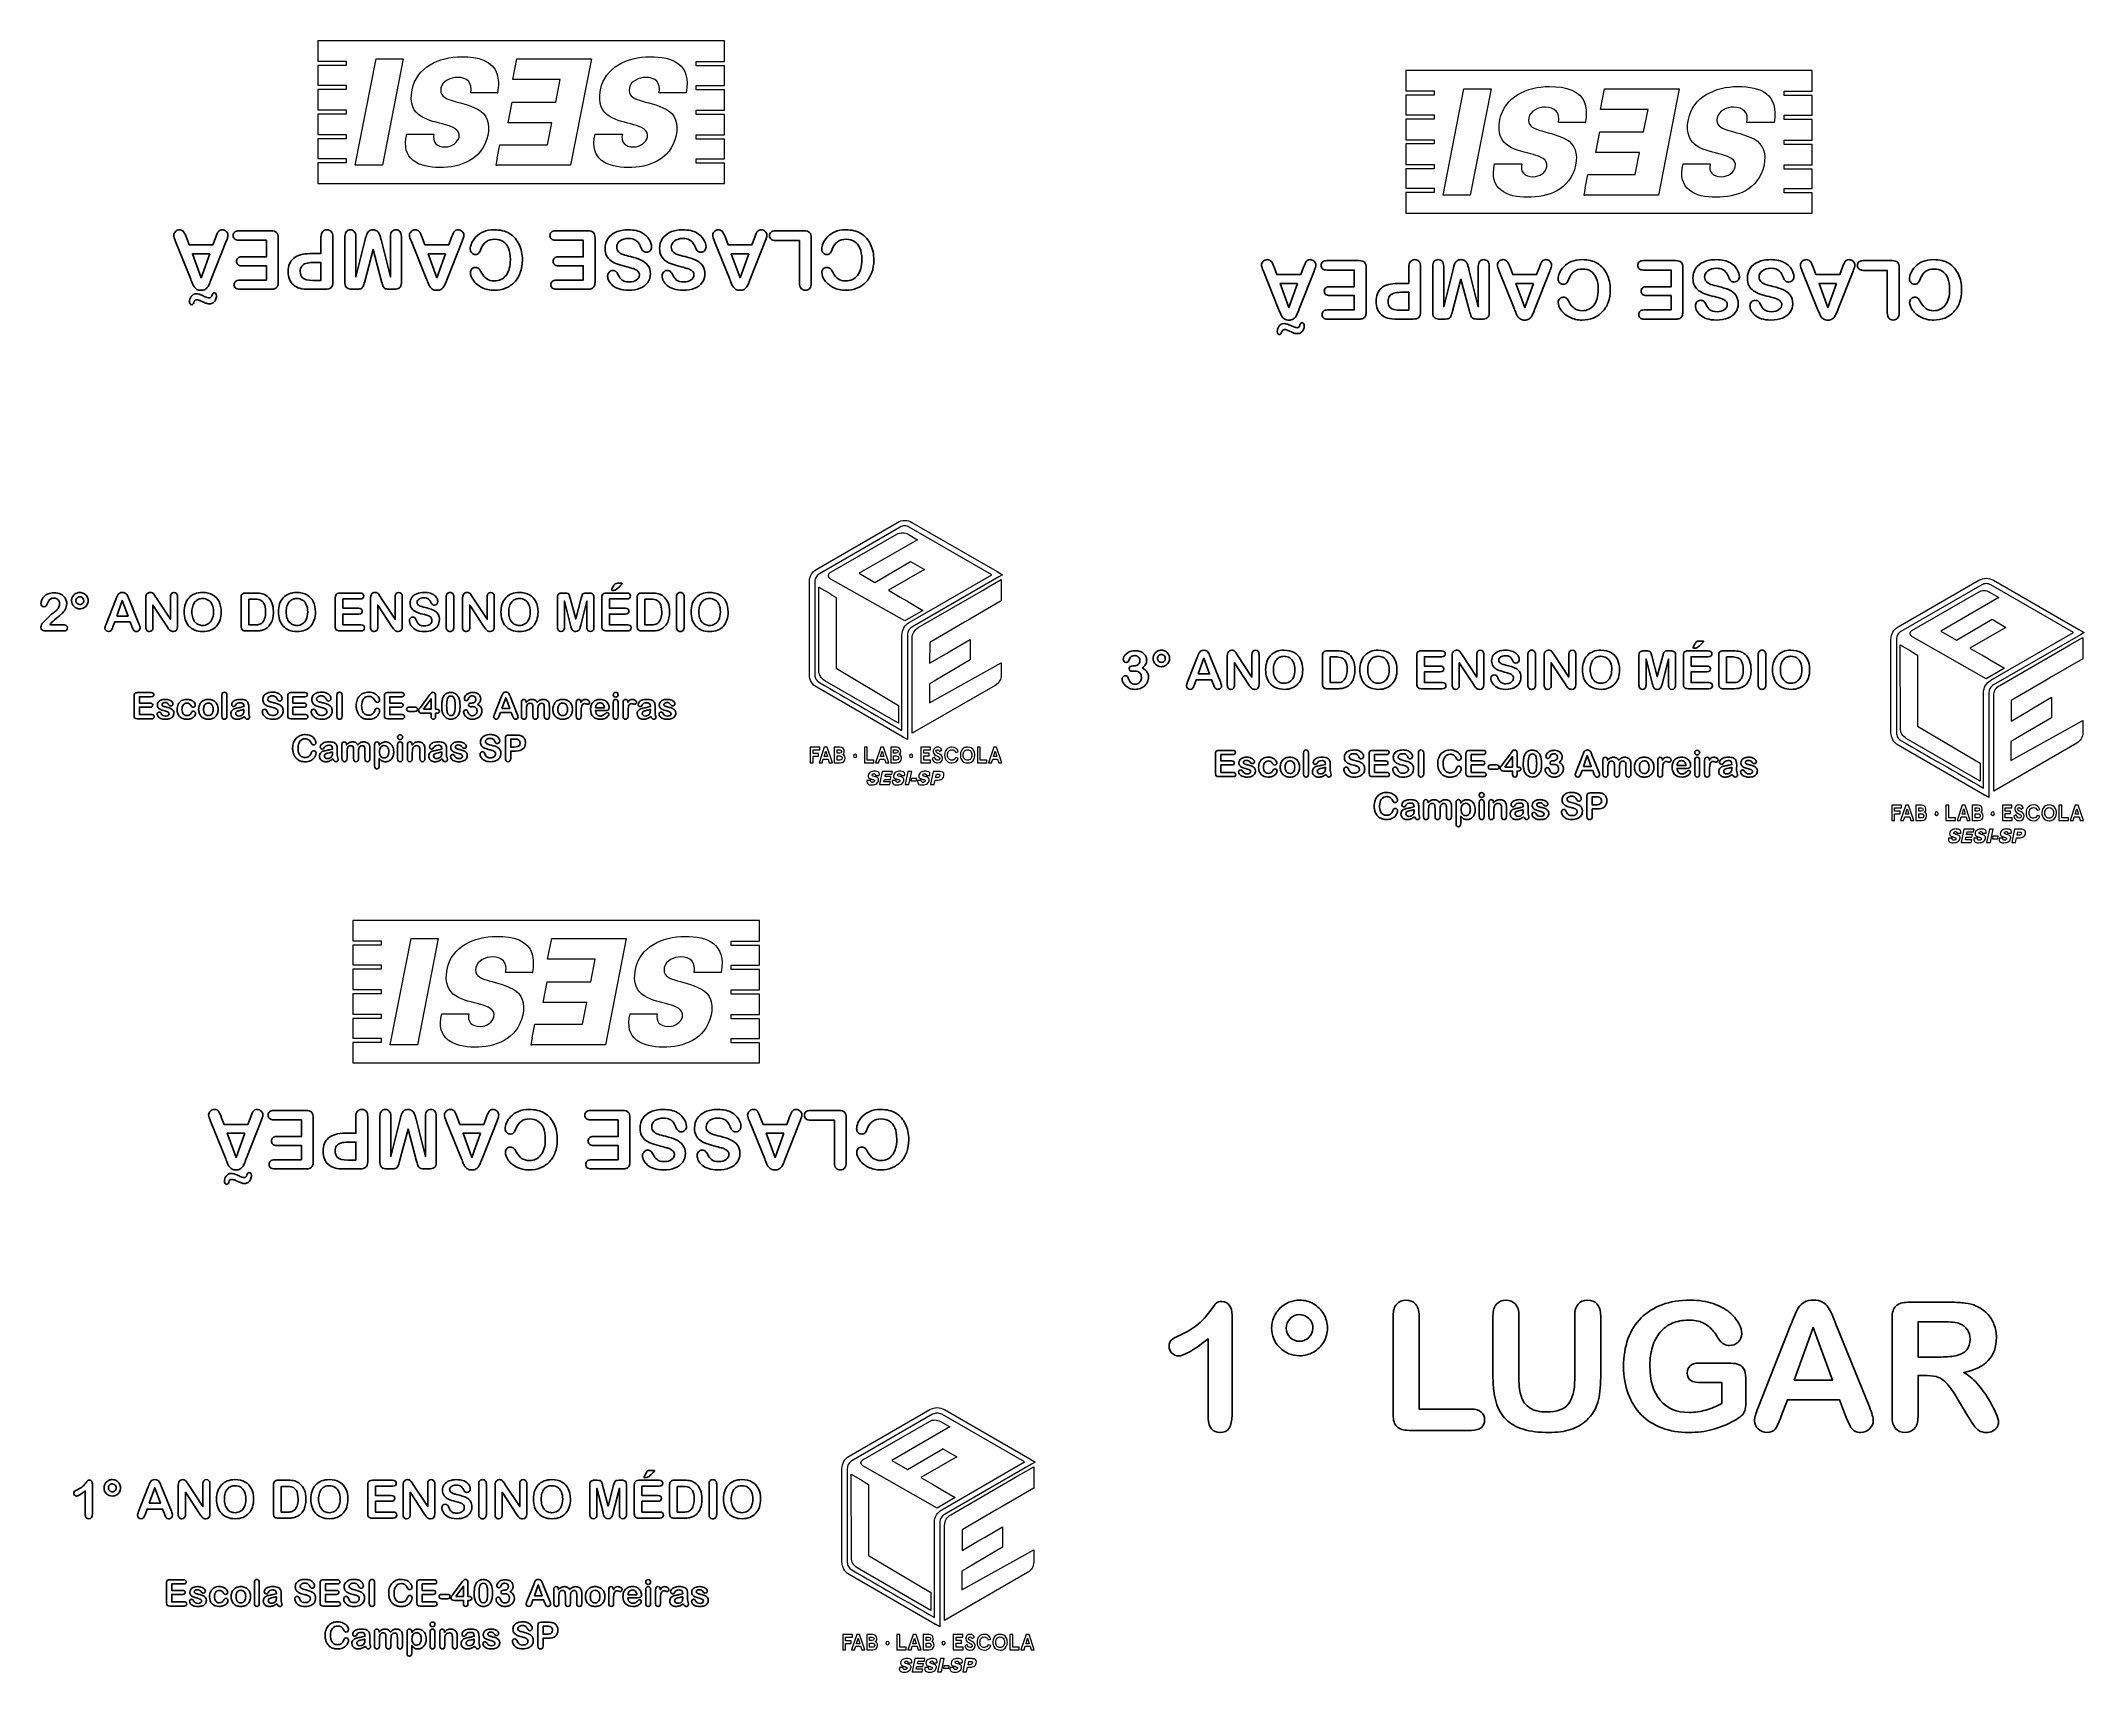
# Model space of a CAD drawing. Header units: millimetres. Extents: x -142 to 129, y -111 to 105.
import ezdxf

# ---------------------------------------------------------------- set-up
doc = ezdxf.new("R2010")
doc.units = ezdxf.units.MM
doc.header["$MEASUREMENT"] = 0
doc.layers.add('Layer 1', color=7, linetype='Continuous')

msp = doc.modelspace()

# ---------------------------------------------------------------- linework, layer by layer
at = {"layer": 'Layer 1', "color": 250, "lineweight": 9}
for points, knots in [([(-51.4156, 102.5399), (-51.4156, 102.5399), (-51.4156, 105.2708), (-51.4156, 105.2708), (-51.4156, 105.2708), (-105.3173, 105.2708), (-105.3173, 105.2708), (-105.3173, 105.2708), (-105.3173, 102.5846), (-105.3173, 102.5846)], [0, 0, 0, 0, 0.33333333, 0.33333333, 0.33333333, 0.66666667, 0.66666667, 0.66666667, 1, 1, 1, 1]), ([(-81.5318, 98.379), (-81.5318, 98.379), (-85.065, 98.379), (-85.065, 98.379), (-84.7893, 99.7077), (-85.5446, 100.4306), (-86.8395, 100.4306), (-87.6698, 100.4306), (-88.8209, 99.9617), (-89.0038, 99.0238), (-89.3785, 97.1089), (-86.6357, 97.5192), (-84.0758, 96.1708), (-82.8859, 95.5455), (-82.4932, 94.2559), (-82.79, 92.7318), (-83.5872, 89.3905), (-86.4649, 88.4721), (-89.1806, 88.4721), (-91.8604, 88.4721), (-94.4082, 89.5076), (-93.5301, 92.9077), (-93.5301, 92.9077), (-89.9331, 92.9077), (-89.9331, 92.9077), (-90.0559, 92.3605), (-89.975, 91.9503), (-89.7081, 91.6571), (-89.4593, 91.364), (-89.0217, 91.2077), (-88.4103, 91.2077), (-87.583, 91.2077), (-86.7495, 91.7939), (-86.6118, 92.4974), (-86.411, 93.5328), (-87.4961, 93.8652), (-88.3953, 94.1387), (-90.4545, 94.7445), (-93.572, 94.9789), (-92.8287, 98.7893), (-92.2472, 101.7595), (-89.2735, 103.1696), (-86.2701, 103.1696), (-84.0456, 103.1696), (-82.1172, 102.6487), (-81.5318, 100.8459)], [0, 0, 0, 0, 0.06666667, 0.06666667, 0.06666667, 0.13333333, 0.13333333, 0.13333333, 0.2, 0.2, 0.2, 0.26666667, 0.26666667, 0.26666667, 0.33333333, 0.33333333, 0.33333333, 0.4, 0.4, 0.4, 0.46666667, 0.46666667, 0.46666667, 0.53333333, 0.53333333, 0.53333333, 0.6, 0.6, 0.6, 0.66666667, 0.66666667, 0.66666667, 0.73333333, 0.73333333, 0.73333333, 0.8, 0.8, 0.8, 0.86666667, 0.86666667, 0.86666667, 0.93333333, 0.93333333, 0.93333333, 1, 1, 1, 1]), ([(-68.5486, 92.9077), (-69.427, 89.5076), (-66.879, 88.4721), (-64.1992, 88.4721), (-61.4834, 88.4721), (-58.6059, 89.3905), (-57.8084, 92.7318), (-57.5117, 94.2559), (-57.9044, 95.5455), (-59.0944, 96.1708), (-61.6543, 97.5192), (-64.3971, 97.1089), (-64.0223, 99.0238), (-63.8395, 99.9617), (-62.6884, 100.4306), (-61.8581, 100.4306), (-60.5632, 100.4306), (-59.8078, 99.7077), (-60.0836, 98.379), (-60.0836, 98.379), (-56.4865, 98.379), (-56.4865, 98.379), (-55.7911, 102.2089), (-58.2672, 103.1696), (-61.2886, 103.1696), (-64.2921, 103.1696), (-67.2656, 101.7595), (-67.8471, 98.7893), (-68.5907, 94.9789), (-65.4732, 94.7445), (-63.4138, 94.1387), (-62.5146, 93.8652), (-61.4294, 93.5328), (-61.6303, 92.4974), (-61.7682, 91.7939), (-62.6015, 91.2077), (-63.4289, 91.2077), (-64.0404, 91.2077), (-64.478, 91.364), (-64.7268, 91.6571), (-64.9935, 91.9503), (-65.0745, 92.3605), (-64.9515, 92.9077), (-64.9515, 92.9077), (-68.5486, 92.9077), (-68.5486, 92.9077)], [0, 0, 0, 0, 0.06666667, 0.06666667, 0.06666667, 0.13333333, 0.13333333, 0.13333333, 0.2, 0.2, 0.2, 0.26666667, 0.26666667, 0.26666667, 0.33333333, 0.33333333, 0.33333333, 0.4, 0.4, 0.4, 0.46666667, 0.46666667, 0.46666667, 0.53333333, 0.53333333, 0.53333333, 0.6, 0.6, 0.6, 0.66666667, 0.66666667, 0.66666667, 0.73333333, 0.73333333, 0.73333333, 0.8, 0.8, 0.8, 0.86666667, 0.86666667, 0.86666667, 0.93333333, 0.93333333, 0.93333333, 1, 1, 1, 1]), ([(-105.3173, 102.5846), (-105.3173, 102.5846), (-101.5734, 102.5846), (-101.5734, 102.5846), (-101.5734, 102.5846), (-101.5734, 102.0126), (-101.5734, 102.0126), (-101.5734, 102.0126), (-105.3173, 102.0126), (-105.3173, 102.0126)], [0, 0, 0, 0, 0.33333333, 0.33333333, 0.33333333, 0.66666667, 0.66666667, 0.66666667, 1, 1, 1, 1]), ([(-97.6036, 102.8732), (-97.6036, 102.8732), (-100.3644, 88.7652), (-100.3644, 88.7652), (-100.3644, 88.7652), (-96.7673, 88.7652), (-96.7673, 88.7652), (-96.7673, 88.7652), (-94.0066, 102.8732), (-94.0066, 102.8732), (-94.0066, 102.8732), (-97.6036, 102.8732), (-97.6036, 102.8732)], [0, 0, 0, 0, 0.25, 0.25, 0.25, 0.5, 0.5, 0.5, 0.75, 0.75, 0.75, 1, 1, 1, 1]), ([(-81.5318, 89.6929), (-81.5318, 89.6929), (-81.1772, 91.5007), (-81.1772, 91.5007), (-81.1772, 91.5007), (-74.8824, 91.5007), (-74.8824, 91.5007), (-74.8824, 91.5007), (-74.3129, 94.4124), (-74.3129, 94.4124), (-74.3129, 94.4124), (-80.1041, 94.4124), (-80.1041, 94.4124), (-80.1041, 94.4124), (-79.5706, 97.1478), (-79.5706, 97.1478), (-79.5706, 97.1478), (-73.7793, 97.1478), (-73.7793, 97.1478), (-73.7793, 97.1478), (-73.1948, 100.1376), (-73.1948, 100.1376), (-73.1948, 100.1376), (-79.4896, 100.1376), (-79.4896, 100.1376), (-79.4896, 100.1376), (-78.953, 102.8732), (-78.953, 102.8732), (-78.953, 102.8732), (-69.0611, 102.8732), (-69.0611, 102.8732), (-69.0611, 102.8732), (-71.8219, 88.7652), (-71.8219, 88.7652), (-71.8219, 88.7652), (-81.5318, 88.7652), (-81.5318, 88.7652)], [0, 0, 0, 0, 0.08333333, 0.08333333, 0.08333333, 0.16666667, 0.16666667, 0.16666667, 0.25, 0.25, 0.25, 0.33333333, 0.33333333, 0.33333333, 0.41666667, 0.41666667, 0.41666667, 0.5, 0.5, 0.5, 0.58333333, 0.58333333, 0.58333333, 0.66666667, 0.66666667, 0.66666667, 0.75, 0.75, 0.75, 0.83333333, 0.83333333, 0.83333333, 0.91666667, 0.91666667, 0.91666667, 1, 1, 1, 1]), ([(-81.5318, 98.379), (-81.5318, 98.379), (-81.468, 98.379), (-81.468, 98.379), (-81.2845, 99.3894), (-81.322, 100.1999), (-81.5318, 100.8459)], [0, 0, 0, 0, 0.5, 0.5, 0.5, 1, 1, 1, 1]), ([(-51.4156, 101.9678), (-51.4156, 101.9678), (-55.1626, 101.9678), (-55.1626, 101.9678), (-55.1626, 101.9678), (-55.1626, 102.5399), (-55.1626, 102.5399), (-55.1626, 102.5399), (-51.4156, 102.5399), (-51.4156, 102.5399)], [0, 0, 0, 0, 0.33333333, 0.33333333, 0.33333333, 0.66666667, 0.66666667, 0.66666667, 1, 1, 1, 1]), ([(92.826, 98.5874), (92.826, 98.5874), (92.826, 101.3183), (92.826, 101.3183), (92.826, 101.3183), (38.9243, 101.3183), (38.9243, 101.3183), (38.9243, 101.3183), (38.9243, 98.6321), (38.9243, 98.6321)], [0, 0, 0, 0, 0.33333333, 0.33333333, 0.33333333, 0.66666667, 0.66666667, 0.66666667, 1, 1, 1, 1]), ([(-105.3173, 99.4007), (-105.3173, 99.4007), (-101.5734, 99.4007), (-101.5734, 99.4007), (-101.5734, 99.4007), (-101.5734, 98.8286), (-101.5734, 98.8286), (-101.5734, 98.8286), (-105.3173, 98.8286), (-105.3173, 98.8286)], [0, 0, 0, 0, 0.33333333, 0.33333333, 0.33333333, 0.66666667, 0.66666667, 0.66666667, 1, 1, 1, 1]), ([(-51.4156, 98.7838), (-51.4156, 98.7838), (-55.1626, 98.7838), (-55.1626, 98.7838), (-55.1626, 98.7838), (-55.1626, 99.3559), (-55.1626, 99.3559), (-55.1626, 99.3559), (-51.4156, 99.3559), (-51.4156, 99.3559)], [0, 0, 0, 0, 0.33333333, 0.33333333, 0.33333333, 0.66666667, 0.66666667, 0.66666667, 1, 1, 1, 1]), ([(38.9243, 98.6321), (38.9243, 98.6321), (42.6682, 98.6321), (42.6682, 98.6321), (42.6682, 98.6321), (42.6682, 98.0601), (42.6682, 98.0601), (42.6682, 98.0601), (38.9243, 98.0601), (38.9243, 98.0601)], [0, 0, 0, 0, 0.33333333, 0.33333333, 0.33333333, 0.66666667, 0.66666667, 0.66666667, 1, 1, 1, 1]), ([(46.638, 98.9207), (46.638, 98.9207), (43.8772, 84.8127), (43.8772, 84.8127), (43.8772, 84.8127), (47.4743, 84.8127), (47.4743, 84.8127), (47.4743, 84.8127), (50.235, 98.9207), (50.235, 98.9207), (50.235, 98.9207), (46.638, 98.9207), (46.638, 98.9207)], [0, 0, 0, 0, 0.25, 0.25, 0.25, 0.5, 0.5, 0.5, 0.75, 0.75, 0.75, 1, 1, 1, 1]), ([(62.7098, 94.4265), (62.7098, 94.4265), (59.1766, 94.4265), (59.1766, 94.4265), (59.4523, 95.7552), (58.697, 96.4781), (57.4021, 96.4781), (56.5718, 96.4781), (55.4207, 96.0092), (55.2378, 95.0713), (54.8631, 93.1564), (57.6059, 93.5667), (60.1658, 92.2183), (61.3557, 91.593), (61.7484, 90.3034), (61.4516, 88.7793), (60.6544, 85.438), (57.7767, 84.5196), (55.061, 84.5196), (52.3812, 84.5196), (49.8334, 85.5551), (50.7115, 88.9552), (50.7115, 88.9552), (54.3085, 88.9552), (54.3085, 88.9552), (54.1857, 88.408), (54.2666, 87.9978), (54.5335, 87.7046), (54.7823, 87.4115), (55.2199, 87.2552), (55.8313, 87.2552), (56.6586, 87.2552), (57.4921, 87.8414), (57.6298, 88.5449), (57.8306, 89.5803), (56.7455, 89.9127), (55.8463, 90.1862), (53.7871, 90.792), (50.6696, 91.0264), (51.4129, 94.8368), (51.9944, 97.807), (54.9681, 99.2171), (57.9715, 99.2171), (60.196, 99.2171), (62.1244, 98.6962), (62.7098, 96.8934)], [0, 0, 0, 0, 0.06666667, 0.06666667, 0.06666667, 0.13333333, 0.13333333, 0.13333333, 0.2, 0.2, 0.2, 0.26666667, 0.26666667, 0.26666667, 0.33333333, 0.33333333, 0.33333333, 0.4, 0.4, 0.4, 0.46666667, 0.46666667, 0.46666667, 0.53333333, 0.53333333, 0.53333333, 0.6, 0.6, 0.6, 0.66666667, 0.66666667, 0.66666667, 0.73333333, 0.73333333, 0.73333333, 0.8, 0.8, 0.8, 0.86666667, 0.86666667, 0.86666667, 0.93333333, 0.93333333, 0.93333333, 1, 1, 1, 1]), ([(62.7098, 85.7404), (62.7098, 85.7404), (63.0644, 87.5482), (63.0644, 87.5482), (63.0644, 87.5482), (69.3592, 87.5482), (69.3592, 87.5482), (69.3592, 87.5482), (69.9287, 90.4599), (69.9287, 90.4599), (69.9287, 90.4599), (64.1375, 90.4599), (64.1375, 90.4599), (64.1375, 90.4599), (64.671, 93.1953), (64.671, 93.1953), (64.671, 93.1953), (70.4623, 93.1953), (70.4623, 93.1953), (70.4623, 93.1953), (71.0468, 96.1851), (71.0468, 96.1851), (71.0468, 96.1851), (64.752, 96.1851), (64.752, 96.1851), (64.752, 96.1851), (65.2886, 98.9207), (65.2886, 98.9207), (65.2886, 98.9207), (75.1805, 98.9207), (75.1805, 98.9207), (75.1805, 98.9207), (72.4197, 84.8127), (72.4197, 84.8127), (72.4197, 84.8127), (62.7098, 84.8127), (62.7098, 84.8127)], [0, 0, 0, 0, 0.08333333, 0.08333333, 0.08333333, 0.16666667, 0.16666667, 0.16666667, 0.25, 0.25, 0.25, 0.33333333, 0.33333333, 0.33333333, 0.41666667, 0.41666667, 0.41666667, 0.5, 0.5, 0.5, 0.58333333, 0.58333333, 0.58333333, 0.66666667, 0.66666667, 0.66666667, 0.75, 0.75, 0.75, 0.83333333, 0.83333333, 0.83333333, 0.91666667, 0.91666667, 0.91666667, 1, 1, 1, 1]), ([(75.693, 88.9552), (74.8146, 85.5551), (77.3626, 84.5196), (80.0424, 84.5196), (82.7582, 84.5196), (85.6357, 85.438), (86.4332, 88.7793), (86.7299, 90.3034), (86.3372, 91.593), (85.1472, 92.2183), (82.5873, 93.5667), (79.8445, 93.1564), (80.2193, 95.0713), (80.4021, 96.0092), (81.5532, 96.4781), (82.3835, 96.4781), (83.6784, 96.4781), (84.4338, 95.7552), (84.158, 94.4265), (84.158, 94.4265), (87.7551, 94.4265), (87.7551, 94.4265), (88.4505, 98.2564), (85.9744, 99.2171), (82.953, 99.2171), (79.9495, 99.2171), (76.976, 97.807), (76.3945, 94.8368), (75.6509, 91.0264), (78.7684, 90.792), (80.8278, 90.1862), (81.727, 89.9127), (82.8122, 89.5803), (82.6113, 88.5449), (82.4734, 87.8414), (81.6401, 87.2552), (80.8127, 87.2552), (80.2012, 87.2552), (79.7636, 87.4115), (79.5148, 87.7046), (79.2481, 87.9978), (79.1671, 88.408), (79.2901, 88.9552), (79.2901, 88.9552), (75.693, 88.9552), (75.693, 88.9552)], [0, 0, 0, 0, 0.06666667, 0.06666667, 0.06666667, 0.13333333, 0.13333333, 0.13333333, 0.2, 0.2, 0.2, 0.26666667, 0.26666667, 0.26666667, 0.33333333, 0.33333333, 0.33333333, 0.4, 0.4, 0.4, 0.46666667, 0.46666667, 0.46666667, 0.53333333, 0.53333333, 0.53333333, 0.6, 0.6, 0.6, 0.66666667, 0.66666667, 0.66666667, 0.73333333, 0.73333333, 0.73333333, 0.8, 0.8, 0.8, 0.86666667, 0.86666667, 0.86666667, 0.93333333, 0.93333333, 0.93333333, 1, 1, 1, 1]), ([(92.826, 98.0153), (92.826, 98.0153), (89.079, 98.0153), (89.079, 98.0153), (89.079, 98.0153), (89.079, 98.5874), (89.079, 98.5874), (89.079, 98.5874), (92.826, 98.5874), (92.826, 98.5874)], [0, 0, 0, 0, 0.33333333, 0.33333333, 0.33333333, 0.66666667, 0.66666667, 0.66666667, 1, 1, 1, 1]), ([(-105.3173, 96.1159), (-105.3173, 96.1159), (-101.5734, 96.1159), (-101.5734, 96.1159), (-101.5734, 96.1159), (-101.5734, 95.5439), (-101.5734, 95.5439), (-101.5734, 95.5439), (-105.3173, 95.5439), (-105.3173, 95.5439)], [0, 0, 0, 0, 0.33333333, 0.33333333, 0.33333333, 0.66666667, 0.66666667, 0.66666667, 1, 1, 1, 1]), ([(-51.4156, 95.4991), (-51.4156, 95.4991), (-55.1626, 95.4991), (-55.1626, 95.4991), (-55.1626, 95.4991), (-55.1626, 96.0712), (-55.1626, 96.0712), (-55.1626, 96.0712), (-51.4156, 96.0712), (-51.4156, 96.0712)], [0, 0, 0, 0, 0.33333333, 0.33333333, 0.33333333, 0.66666667, 0.66666667, 0.66666667, 1, 1, 1, 1]), ([(38.9243, 95.4482), (38.9243, 95.4482), (42.6682, 95.4482), (42.6682, 95.4482), (42.6682, 95.4482), (42.6682, 94.8761), (42.6682, 94.8761), (42.6682, 94.8761), (38.9243, 94.8761), (38.9243, 94.8761)], [0, 0, 0, 0, 0.33333333, 0.33333333, 0.33333333, 0.66666667, 0.66666667, 0.66666667, 1, 1, 1, 1]), ([(62.7098, 94.4265), (62.7098, 94.4265), (62.7736, 94.4265), (62.7736, 94.4265), (62.9571, 95.4369), (62.9196, 96.2474), (62.7098, 96.8934)], [0, 0, 0, 0, 0.5, 0.5, 0.5, 1, 1, 1, 1]), ([(92.826, 94.8313), (92.826, 94.8313), (89.079, 94.8313), (89.079, 94.8313), (89.079, 94.8313), (89.079, 95.4034), (89.079, 95.4034), (89.079, 95.4034), (92.826, 95.4034), (92.826, 95.4034)], [0, 0, 0, 0, 0.33333333, 0.33333333, 0.33333333, 0.66666667, 0.66666667, 0.66666667, 1, 1, 1, 1]), ([(-105.3173, 92.8312), (-105.3173, 92.8312), (-101.5734, 92.8312), (-101.5734, 92.8312), (-101.5734, 92.8312), (-101.5734, 92.2591), (-101.5734, 92.2591), (-101.5734, 92.2591), (-105.3173, 92.2591), (-105.3173, 92.2591)], [0, 0, 0, 0, 0.33333333, 0.33333333, 0.33333333, 0.66666667, 0.66666667, 0.66666667, 1, 1, 1, 1]), ([(-51.4156, 92.2144), (-51.4156, 92.2144), (-55.1626, 92.2144), (-55.1626, 92.2144), (-55.1626, 92.2144), (-55.1626, 92.7865), (-55.1626, 92.7865), (-55.1626, 92.7865), (-51.4156, 92.7865), (-51.4156, 92.7865)], [0, 0, 0, 0, 0.33333333, 0.33333333, 0.33333333, 0.66666667, 0.66666667, 0.66666667, 1, 1, 1, 1]), ([(38.9243, 92.1634), (38.9243, 92.1634), (42.6682, 92.1634), (42.6682, 92.1634), (42.6682, 92.1634), (42.6682, 91.5914), (42.6682, 91.5914), (42.6682, 91.5914), (38.9243, 91.5914), (38.9243, 91.5914)], [0, 0, 0, 0, 0.33333333, 0.33333333, 0.33333333, 0.66666667, 0.66666667, 0.66666667, 1, 1, 1, 1]), ([(92.826, 91.5466), (92.826, 91.5466), (89.079, 91.5466), (89.079, 91.5466), (89.079, 91.5466), (89.079, 92.1187), (89.079, 92.1187), (89.079, 92.1187), (92.826, 92.1187), (92.826, 92.1187)], [0, 0, 0, 0, 0.33333333, 0.33333333, 0.33333333, 0.66666667, 0.66666667, 0.66666667, 1, 1, 1, 1]), ([(-105.3173, 89.674), (-105.3173, 89.674), (-101.5734, 89.674), (-101.5734, 89.674), (-101.5734, 89.674), (-101.5734, 89.1019), (-101.5734, 89.1019), (-101.5734, 89.1019), (-105.3173, 89.1019), (-105.3173, 89.1019)], [0, 0, 0, 0, 0.33333333, 0.33333333, 0.33333333, 0.66666667, 0.66666667, 0.66666667, 1, 1, 1, 1]), ([(-81.5318, 89.6929), (-81.5318, 89.6929), (-81.7138, 88.7652), (-81.7138, 88.7652), (-81.7138, 88.7652), (-81.5318, 88.7652), (-81.5318, 88.7652)], [0, 0, 0, 0, 0.5, 0.5, 0.5, 1, 1, 1, 1]), ([(-51.4156, 89.0571), (-51.4156, 89.0571), (-55.1626, 89.0571), (-55.1626, 89.0571), (-55.1626, 89.0571), (-55.1626, 89.6292), (-55.1626, 89.6292), (-55.1626, 89.6292), (-51.4156, 89.6292), (-51.4156, 89.6292)], [0, 0, 0, 0, 0.33333333, 0.33333333, 0.33333333, 0.66666667, 0.66666667, 0.66666667, 1, 1, 1, 1]), ([(-105.3173, 89.1019), (-105.3173, 89.1019), (-105.3173, 86.371), (-105.3173, 86.371), (-105.3173, 86.371), (-51.4156, 86.371), (-51.4156, 86.371), (-51.4156, 86.371), (-51.4156, 89.0571), (-51.4156, 89.0571)], [0, 0, 0, 0, 0.33333333, 0.33333333, 0.33333333, 0.66666667, 0.66666667, 0.66666667, 1, 1, 1, 1]), ([(38.9243, 88.8787), (38.9243, 88.8787), (42.6682, 88.8787), (42.6682, 88.8787), (42.6682, 88.8787), (42.6682, 88.3066), (42.6682, 88.3066), (42.6682, 88.3066), (38.9243, 88.3066), (38.9243, 88.3066)], [0, 0, 0, 0, 0.33333333, 0.33333333, 0.33333333, 0.66666667, 0.66666667, 0.66666667, 1, 1, 1, 1]), ([(92.826, 88.2619), (92.826, 88.2619), (89.079, 88.2619), (89.079, 88.2619), (89.079, 88.2619), (89.079, 88.834), (89.079, 88.834), (89.079, 88.834), (92.826, 88.834), (92.826, 88.834)], [0, 0, 0, 0, 0.33333333, 0.33333333, 0.33333333, 0.66666667, 0.66666667, 0.66666667, 1, 1, 1, 1]), ([(38.9243, 85.7215), (38.9243, 85.7215), (42.6682, 85.7215), (42.6682, 85.7215), (42.6682, 85.7215), (42.6682, 85.1494), (42.6682, 85.1494), (42.6682, 85.1494), (38.9243, 85.1494), (38.9243, 85.1494)], [0, 0, 0, 0, 0.33333333, 0.33333333, 0.33333333, 0.66666667, 0.66666667, 0.66666667, 1, 1, 1, 1]), ([(38.9243, 85.1494), (38.9243, 85.1494), (38.9243, 82.4185), (38.9243, 82.4185), (38.9243, 82.4185), (92.826, 82.4185), (92.826, 82.4185), (92.826, 82.4185), (92.826, 85.1046), (92.826, 85.1046)], [0, 0, 0, 0, 0.33333333, 0.33333333, 0.33333333, 0.66666667, 0.66666667, 0.66666667, 1, 1, 1, 1]), ([(62.7098, 85.7404), (62.7098, 85.7404), (62.5278, 84.8127), (62.5278, 84.8127), (62.5278, 84.8127), (62.7098, 84.8127), (62.7098, 84.8127)], [0, 0, 0, 0, 0.5, 0.5, 0.5, 1, 1, 1, 1]), ([(92.826, 85.1046), (92.826, 85.1046), (89.079, 85.1046), (89.079, 85.1046), (89.079, 85.1046), (89.079, 85.6767), (89.079, 85.6767), (89.079, 85.6767), (92.826, 85.6767), (92.826, 85.6767)], [0, 0, 0, 0, 0.33333333, 0.33333333, 0.33333333, 0.66666667, 0.66666667, 0.66666667, 1, 1, 1, 1]), ([(-46.7829, -14.1231), (-46.7829, -14.1231), (-46.7829, -11.3922), (-46.7829, -11.3922), (-46.7829, -11.3922), (-100.6846, -11.3922), (-100.6846, -11.3922), (-100.6846, -11.3922), (-100.6846, -14.0784), (-100.6846, -14.0784)], [0, 0, 0, 0, 0.33333333, 0.33333333, 0.33333333, 0.66666667, 0.66666667, 0.66666667, 1, 1, 1, 1]), ([(-76.8991, -18.284), (-76.8991, -18.284), (-80.4323, -18.284), (-80.4323, -18.284), (-80.1566, -16.9553), (-80.9119, -16.2324), (-82.2068, -16.2324), (-83.0371, -16.2324), (-84.1882, -16.7013), (-84.3711, -17.6392), (-84.7458, -19.5541), (-82.003, -19.1438), (-79.4431, -20.4922), (-78.2532, -21.1175), (-77.8605, -22.4071), (-78.1573, -23.9312), (-78.9545, -27.2725), (-81.8322, -28.1909), (-84.5479, -28.1909), (-87.2277, -28.1909), (-89.7755, -27.1554), (-88.8974, -23.7553), (-88.8974, -23.7553), (-85.3004, -23.7553), (-85.3004, -23.7553), (-85.4232, -24.3025), (-85.3423, -24.7127), (-85.0754, -25.0059), (-84.8266, -25.299), (-84.389, -25.4553), (-83.7776, -25.4553), (-82.9503, -25.4553), (-82.1168, -24.8691), (-81.9791, -24.1656), (-81.7783, -23.1302), (-82.8634, -22.7978), (-83.7626, -22.5243), (-85.8218, -21.9185), (-88.9393, -21.6841), (-88.196, -17.8737), (-87.6145, -14.9035), (-84.6408, -13.4934), (-81.6374, -13.4934), (-79.4129, -13.4934), (-77.4845, -14.0143), (-76.8991, -15.8171)], [0, 0, 0, 0, 0.06666667, 0.06666667, 0.06666667, 0.13333333, 0.13333333, 0.13333333, 0.2, 0.2, 0.2, 0.26666667, 0.26666667, 0.26666667, 0.33333333, 0.33333333, 0.33333333, 0.4, 0.4, 0.4, 0.46666667, 0.46666667, 0.46666667, 0.53333333, 0.53333333, 0.53333333, 0.6, 0.6, 0.6, 0.66666667, 0.66666667, 0.66666667, 0.73333333, 0.73333333, 0.73333333, 0.8, 0.8, 0.8, 0.86666667, 0.86666667, 0.86666667, 0.93333333, 0.93333333, 0.93333333, 1, 1, 1, 1]), ([(-63.9159, -23.7553), (-64.7943, -27.1554), (-62.2463, -28.1909), (-59.5665, -28.1909), (-56.8507, -28.1909), (-53.9732, -27.2725), (-53.1757, -23.9312), (-52.879, -22.4071), (-53.2717, -21.1175), (-54.4617, -20.4922), (-57.0216, -19.1438), (-59.7644, -19.5541), (-59.3896, -17.6392), (-59.2068, -16.7013), (-58.0557, -16.2324), (-57.2254, -16.2324), (-55.9305, -16.2324), (-55.1751, -16.9553), (-55.4509, -18.284), (-55.4509, -18.284), (-51.8538, -18.284), (-51.8538, -18.284), (-51.1584, -14.4541), (-53.6345, -13.4934), (-56.6559, -13.4934), (-59.6594, -13.4934), (-62.6329, -14.9035), (-63.2144, -17.8737), (-63.958, -21.6841), (-60.8405, -21.9185), (-58.7811, -22.5243), (-57.8819, -22.7978), (-56.7967, -23.1302), (-56.9976, -24.1656), (-57.1355, -24.8691), (-57.9688, -25.4553), (-58.7962, -25.4553), (-59.4077, -25.4553), (-59.8453, -25.299), (-60.0941, -25.0059), (-60.3608, -24.7127), (-60.4418, -24.3025), (-60.3188, -23.7553), (-60.3188, -23.7553), (-63.9159, -23.7553), (-63.9159, -23.7553)], [0, 0, 0, 0, 0.06666667, 0.06666667, 0.06666667, 0.13333333, 0.13333333, 0.13333333, 0.2, 0.2, 0.2, 0.26666667, 0.26666667, 0.26666667, 0.33333333, 0.33333333, 0.33333333, 0.4, 0.4, 0.4, 0.46666667, 0.46666667, 0.46666667, 0.53333333, 0.53333333, 0.53333333, 0.6, 0.6, 0.6, 0.66666667, 0.66666667, 0.66666667, 0.73333333, 0.73333333, 0.73333333, 0.8, 0.8, 0.8, 0.86666667, 0.86666667, 0.86666667, 0.93333333, 0.93333333, 0.93333333, 1, 1, 1, 1]), ([(-100.6846, -14.0784), (-100.6846, -14.0784), (-96.9407, -14.0784), (-96.9407, -14.0784), (-96.9407, -14.0784), (-96.9407, -14.6504), (-96.9407, -14.6504), (-96.9407, -14.6504), (-100.6846, -14.6504), (-100.6846, -14.6504)], [0, 0, 0, 0, 0.33333333, 0.33333333, 0.33333333, 0.66666667, 0.66666667, 0.66666667, 1, 1, 1, 1]), ([(-92.9709, -13.7898), (-92.9709, -13.7898), (-95.7317, -27.8978), (-95.7317, -27.8978), (-95.7317, -27.8978), (-92.1346, -27.8978), (-92.1346, -27.8978), (-92.1346, -27.8978), (-89.3739, -13.7898), (-89.3739, -13.7898), (-89.3739, -13.7898), (-92.9709, -13.7898), (-92.9709, -13.7898)], [0, 0, 0, 0, 0.25, 0.25, 0.25, 0.5, 0.5, 0.5, 0.75, 0.75, 0.75, 1, 1, 1, 1]), ([(-76.8991, -26.9701), (-76.8991, -26.9701), (-76.5445, -25.1623), (-76.5445, -25.1623), (-76.5445, -25.1623), (-70.2497, -25.1623), (-70.2497, -25.1623), (-70.2497, -25.1623), (-69.6802, -22.2506), (-69.6802, -22.2506), (-69.6802, -22.2506), (-75.4714, -22.2506), (-75.4714, -22.2506), (-75.4714, -22.2506), (-74.9379, -19.5152), (-74.9379, -19.5152), (-74.9379, -19.5152), (-69.1466, -19.5152), (-69.1466, -19.5152), (-69.1466, -19.5152), (-68.5621, -16.5254), (-68.5621, -16.5254), (-68.5621, -16.5254), (-74.8569, -16.5254), (-74.8569, -16.5254), (-74.8569, -16.5254), (-74.3203, -13.7898), (-74.3203, -13.7898), (-74.3203, -13.7898), (-64.4284, -13.7898), (-64.4284, -13.7898), (-64.4284, -13.7898), (-67.1892, -27.8978), (-67.1892, -27.8978), (-67.1892, -27.8978), (-76.8991, -27.8978), (-76.8991, -27.8978)], [0, 0, 0, 0, 0.08333333, 0.08333333, 0.08333333, 0.16666667, 0.16666667, 0.16666667, 0.25, 0.25, 0.25, 0.33333333, 0.33333333, 0.33333333, 0.41666667, 0.41666667, 0.41666667, 0.5, 0.5, 0.5, 0.58333333, 0.58333333, 0.58333333, 0.66666667, 0.66666667, 0.66666667, 0.75, 0.75, 0.75, 0.83333333, 0.83333333, 0.83333333, 0.91666667, 0.91666667, 0.91666667, 1, 1, 1, 1]), ([(-76.8991, -18.284), (-76.8991, -18.284), (-76.8353, -18.284), (-76.8353, -18.284), (-76.6518, -17.2736), (-76.6893, -16.4631), (-76.8991, -15.8171)], [0, 0, 0, 0, 0.5, 0.5, 0.5, 1, 1, 1, 1]), ([(-46.7829, -14.6952), (-46.7829, -14.6952), (-50.5299, -14.6952), (-50.5299, -14.6952), (-50.5299, -14.6952), (-50.5299, -14.1231), (-50.5299, -14.1231), (-50.5299, -14.1231), (-46.7829, -14.1231), (-46.7829, -14.1231)], [0, 0, 0, 0, 0.33333333, 0.33333333, 0.33333333, 0.66666667, 0.66666667, 0.66666667, 1, 1, 1, 1]), ([(-100.6846, -17.2623), (-100.6846, -17.2623), (-96.9407, -17.2623), (-96.9407, -17.2623), (-96.9407, -17.2623), (-96.9407, -17.8344), (-96.9407, -17.8344), (-96.9407, -17.8344), (-100.6846, -17.8344), (-100.6846, -17.8344)], [0, 0, 0, 0, 0.33333333, 0.33333333, 0.33333333, 0.66666667, 0.66666667, 0.66666667, 1, 1, 1, 1]), ([(-46.7829, -17.8792), (-46.7829, -17.8792), (-50.5299, -17.8792), (-50.5299, -17.8792), (-50.5299, -17.8792), (-50.5299, -17.3071), (-50.5299, -17.3071), (-50.5299, -17.3071), (-46.7829, -17.3071), (-46.7829, -17.3071)], [0, 0, 0, 0, 0.33333333, 0.33333333, 0.33333333, 0.66666667, 0.66666667, 0.66666667, 1, 1, 1, 1]), ([(-100.6846, -20.5471), (-100.6846, -20.5471), (-96.9407, -20.5471), (-96.9407, -20.5471), (-96.9407, -20.5471), (-96.9407, -21.1191), (-96.9407, -21.1191), (-96.9407, -21.1191), (-100.6846, -21.1191), (-100.6846, -21.1191)], [0, 0, 0, 0, 0.33333333, 0.33333333, 0.33333333, 0.66666667, 0.66666667, 0.66666667, 1, 1, 1, 1]), ([(-46.7829, -21.1639), (-46.7829, -21.1639), (-50.5299, -21.1639), (-50.5299, -21.1639), (-50.5299, -21.1639), (-50.5299, -20.5918), (-50.5299, -20.5918), (-50.5299, -20.5918), (-46.7829, -20.5918), (-46.7829, -20.5918)], [0, 0, 0, 0, 0.33333333, 0.33333333, 0.33333333, 0.66666667, 0.66666667, 0.66666667, 1, 1, 1, 1]), ([(-100.6846, -23.8318), (-100.6846, -23.8318), (-96.9407, -23.8318), (-96.9407, -23.8318), (-96.9407, -23.8318), (-96.9407, -24.4039), (-96.9407, -24.4039), (-96.9407, -24.4039), (-100.6846, -24.4039), (-100.6846, -24.4039)], [0, 0, 0, 0, 0.33333333, 0.33333333, 0.33333333, 0.66666667, 0.66666667, 0.66666667, 1, 1, 1, 1]), ([(-46.7829, -24.4486), (-46.7829, -24.4486), (-50.5299, -24.4486), (-50.5299, -24.4486), (-50.5299, -24.4486), (-50.5299, -23.8765), (-50.5299, -23.8765), (-50.5299, -23.8765), (-46.7829, -23.8765), (-46.7829, -23.8765)], [0, 0, 0, 0, 0.33333333, 0.33333333, 0.33333333, 0.66666667, 0.66666667, 0.66666667, 1, 1, 1, 1]), ([(-100.6846, -26.989), (-100.6846, -26.989), (-96.9407, -26.989), (-96.9407, -26.989), (-96.9407, -26.989), (-96.9407, -27.5611), (-96.9407, -27.5611), (-96.9407, -27.5611), (-100.6846, -27.5611), (-100.6846, -27.5611)], [0, 0, 0, 0, 0.33333333, 0.33333333, 0.33333333, 0.66666667, 0.66666667, 0.66666667, 1, 1, 1, 1]), ([(-76.8991, -26.9701), (-76.8991, -26.9701), (-77.0811, -27.8978), (-77.0811, -27.8978), (-77.0811, -27.8978), (-76.8991, -27.8978), (-76.8991, -27.8978)], [0, 0, 0, 0, 0.5, 0.5, 0.5, 1, 1, 1, 1]), ([(-46.7829, -27.6059), (-46.7829, -27.6059), (-50.5299, -27.6059), (-50.5299, -27.6059), (-50.5299, -27.6059), (-50.5299, -27.0338), (-50.5299, -27.0338), (-50.5299, -27.0338), (-46.7829, -27.0338), (-46.7829, -27.0338)], [0, 0, 0, 0, 0.33333333, 0.33333333, 0.33333333, 0.66666667, 0.66666667, 0.66666667, 1, 1, 1, 1]), ([(-100.6846, -27.5611), (-100.6846, -27.5611), (-100.6846, -30.292), (-100.6846, -30.292), (-100.6846, -30.292), (-46.7829, -30.292), (-46.7829, -30.292), (-46.7829, -30.292), (-46.7829, -27.6059), (-46.7829, -27.6059)], [0, 0, 0, 0, 0.33333333, 0.33333333, 0.33333333, 0.66666667, 0.66666667, 0.66666667, 1, 1, 1, 1])]:
    msp.add_open_spline(points, degree=3, knots=knots, dxfattribs=at)
for points in [[(-105.3173, 102.0126), (-105.3173, 102.0126), (-105.3173, 99.4007), (-105.3173, 99.4007)], [(-51.4156, 99.3559), (-51.4156, 99.3559), (-51.4156, 101.9678), (-51.4156, 101.9678)], [(-105.3173, 98.8286), (-105.3173, 98.8286), (-105.3173, 96.1159), (-105.3173, 96.1159)], [(-51.4156, 96.0712), (-51.4156, 96.0712), (-51.4156, 98.7838), (-51.4156, 98.7838)], [(38.9243, 98.0601), (38.9243, 98.0601), (38.9243, 95.4482), (38.9243, 95.4482)], [(92.826, 95.4034), (92.826, 95.4034), (92.826, 98.0153), (92.826, 98.0153)], [(-105.3173, 95.5439), (-105.3173, 95.5439), (-105.3173, 92.8312), (-105.3173, 92.8312)], [(-51.4156, 92.7865), (-51.4156, 92.7865), (-51.4156, 95.4991), (-51.4156, 95.4991)], [(38.9243, 94.8761), (38.9243, 94.8761), (38.9243, 92.1634), (38.9243, 92.1634)], [(92.826, 92.1187), (92.826, 92.1187), (92.826, 94.8313), (92.826, 94.8313)], [(-105.3173, 92.2591), (-105.3173, 92.2591), (-105.3173, 89.674), (-105.3173, 89.674)], [(-51.4156, 89.6292), (-51.4156, 89.6292), (-51.4156, 92.2144), (-51.4156, 92.2144)], [(38.9243, 91.5914), (38.9243, 91.5914), (38.9243, 88.8787), (38.9243, 88.8787)], [(92.826, 88.834), (92.826, 88.834), (92.826, 91.5466), (92.826, 91.5466)], [(38.9243, 88.3066), (38.9243, 88.3066), (38.9243, 85.7215), (38.9243, 85.7215)], [(92.826, 85.6767), (92.826, 85.6767), (92.826, 88.2619), (92.826, 88.2619)], [(-100.6846, -14.6504), (-100.6846, -14.6504), (-100.6846, -17.2623), (-100.6846, -17.2623)], [(-46.7829, -17.3071), (-46.7829, -17.3071), (-46.7829, -14.6952), (-46.7829, -14.6952)], [(-100.6846, -17.8344), (-100.6846, -17.8344), (-100.6846, -20.5471), (-100.6846, -20.5471)], [(-46.7829, -20.5918), (-46.7829, -20.5918), (-46.7829, -17.8792), (-46.7829, -17.8792)], [(-100.6846, -21.1191), (-100.6846, -21.1191), (-100.6846, -23.8318), (-100.6846, -23.8318)], [(-46.7829, -23.8765), (-46.7829, -23.8765), (-46.7829, -21.1639), (-46.7829, -21.1639)], [(-100.6846, -24.4039), (-100.6846, -24.4039), (-100.6846, -26.989), (-100.6846, -26.989)], [(-46.7829, -27.0338), (-46.7829, -27.0338), (-46.7829, -24.4486), (-46.7829, -24.4486)]]:
    msp.add_open_spline(points, degree=3, dxfattribs=at)
at = {"layer": 'Layer 1', "color": 250}
for points, knots in [([(-122.7622, 79.198), (-122.7622, 79.198), (-122.392, 78.2248), (-122.392, 78.2248), (-122.392, 78.2248), (-119.2394, 78.2248), (-119.2394, 78.2248), (-119.2394, 78.2248), (-118.8692, 79.2179), (-118.8692, 79.2179), (-118.7247, 79.6061), (-118.602, 79.8679), (-118.499, 80.0034), (-118.3979, 80.1388), (-118.23, 80.2074), (-117.9971, 80.2074), (-117.8002, 80.2074), (-117.6251, 80.1352), (-117.4734, 79.9907), (-117.3218, 79.8463), (-117.2459, 79.682), (-117.2459, 79.4996), (-117.2459, 79.3931), (-117.264, 79.2829), (-117.2983, 79.171), (-117.3344, 79.0572), (-117.3922, 78.9019), (-117.4734, 78.6997), (-117.4734, 78.6997), (-119.456, 73.6655), (-119.456, 73.6655), (-119.5138, 73.5211), (-119.5806, 73.3477), (-119.6601, 73.1455), (-119.7395, 72.9415), (-119.8244, 72.7735), (-119.9147, 72.6399), (-120.0049, 72.5063), (-120.1223, 72.398), (-120.2686, 72.3149), (-120.4148, 72.2319), (-120.5954, 72.1903), (-120.8103, 72.1903), (-121.0306, 72.1903), (-121.2129, 72.2319), (-121.3592, 72.3149), (-121.5054, 72.398), (-121.6228, 72.5045), (-121.7131, 72.6345), (-121.8034, 72.7645), (-121.8792, 72.9054), (-121.9406, 73.0552), (-122.002, 73.2051), (-122.0796, 73.4055), (-122.1753, 73.6547), (-122.1753, 73.6547), (-124.2013, 78.6582), (-124.2013, 78.6582), (-124.3602, 79.0392), (-124.4396, 79.3154), (-124.4396, 79.4888), (-124.4396, 79.6675), (-124.3638, 79.8336), (-124.2139, 79.9835), (-124.064, 80.1334), (-123.8835, 80.2074), (-123.6722, 80.2074), (-123.5494, 80.2074), (-123.4429, 80.1857), (-123.3544, 80.1406), (-123.2678, 80.0973), (-123.1937, 80.0377), (-123.1323, 79.9618), (-123.0727, 79.886), (-123.0096, 79.7686), (-122.9409, 79.6133), (-122.8705, 79.4563), (-122.8127, 79.3172), (-122.7622, 79.198)], [0, 0, 0, 0, 0.03846154, 0.03846154, 0.03846154, 0.07692308, 0.07692308, 0.07692308, 0.11538462, 0.11538462, 0.11538462, 0.15384615, 0.15384615, 0.15384615, 0.19230769, 0.19230769, 0.19230769, 0.23076923, 0.23076923, 0.23076923, 0.26923077, 0.26923077, 0.26923077, 0.30769231, 0.30769231, 0.30769231, 0.34615385, 0.34615385, 0.34615385, 0.38461538, 0.38461538, 0.38461538, 0.42307692, 0.42307692, 0.42307692, 0.46153846, 0.46153846, 0.46153846, 0.5, 0.5, 0.5, 0.53846154, 0.53846154, 0.53846154, 0.57692308, 0.57692308, 0.57692308, 0.61538462, 0.61538462, 0.61538462, 0.65384615, 0.65384615, 0.65384615, 0.69230769, 0.69230769, 0.69230769, 0.73076923, 0.73076923, 0.73076923, 0.76923077, 0.76923077, 0.76923077, 0.80769231, 0.80769231, 0.80769231, 0.84615385, 0.84615385, 0.84615385, 0.88461538, 0.88461538, 0.88461538, 0.92307692, 0.92307692, 0.92307692, 0.96153846, 0.96153846, 0.96153846, 1, 1, 1, 1]), ([(-115.6822, 73.5337), (-115.6822, 73.5337), (-112.1432, 73.5337), (-112.1432, 73.5337), (-112.1432, 73.5337), (-112.1432, 75.4405), (-112.1432, 75.4405), (-112.1432, 75.4405), (-115.4024, 75.4405), (-115.4024, 75.4405), (-115.6407, 75.4405), (-115.8213, 75.4947), (-115.9386, 75.6012), (-116.056, 75.7077), (-116.1156, 75.8504), (-116.1156, 76.0255), (-116.1156, 76.2007), (-116.0578, 76.3451), (-115.9422, 76.4553), (-115.8249, 76.5654), (-115.6443, 76.6214), (-115.4024, 76.6214), (-115.4024, 76.6214), (-112.1432, 76.6214), (-112.1432, 76.6214), (-112.1432, 76.6214), (-112.1432, 78.8315), (-112.1432, 78.8315), (-112.1432, 78.8315), (-115.8032, 78.8315), (-115.8032, 78.8315), (-116.0506, 78.8315), (-116.2366, 78.8893), (-116.3612, 79.003), (-116.4876, 79.1168), (-116.5489, 79.2703), (-116.5508, 79.4599), (-116.5489, 79.6422), (-116.4876, 79.7921), (-116.3612, 79.9059), (-116.2366, 80.0196), (-116.0506, 80.0774), (-115.8032, 80.0774), (-115.8032, 80.0774), (-111.5347, 80.0774), (-111.5347, 80.0774), (-111.1934, 80.0774), (-110.946, 80.0016), (-110.7961, 79.8499), (-110.6463, 79.6982), (-110.5722, 79.4526), (-110.5722, 79.115), (-110.5722, 79.115), (-110.5722, 73.2827), (-110.5722, 73.2827), (-110.5722, 73.057), (-110.6066, 72.8729), (-110.6734, 72.7302), (-110.7402, 72.5876), (-110.8449, 72.4828), (-110.9875, 72.4178), (-111.1302, 72.3528), (-111.3126, 72.3203), (-111.5347, 72.3203), (-111.5347, 72.3203), (-115.6822, 72.3203), (-115.6822, 72.3203), (-115.9332, 72.3203), (-116.1192, 72.3763), (-116.2402, 72.4864), (-116.3612, 72.5984), (-116.4226, 72.7447), (-116.4226, 72.9234), (-116.4226, 73.1076), (-116.3612, 73.2557), (-116.2402, 73.3676), (-116.1192, 73.4777), (-115.9332, 73.5337), (-115.6822, 73.5337)], [0, 0, 0, 0, 0.03846154, 0.03846154, 0.03846154, 0.07692308, 0.07692308, 0.07692308, 0.11538462, 0.11538462, 0.11538462, 0.15384615, 0.15384615, 0.15384615, 0.19230769, 0.19230769, 0.19230769, 0.23076923, 0.23076923, 0.23076923, 0.26923077, 0.26923077, 0.26923077, 0.30769231, 0.30769231, 0.30769231, 0.34615385, 0.34615385, 0.34615385, 0.38461538, 0.38461538, 0.38461538, 0.42307692, 0.42307692, 0.42307692, 0.46153846, 0.46153846, 0.46153846, 0.5, 0.5, 0.5, 0.53846154, 0.53846154, 0.53846154, 0.57692308, 0.57692308, 0.57692308, 0.61538462, 0.61538462, 0.61538462, 0.65384615, 0.65384615, 0.65384615, 0.69230769, 0.69230769, 0.69230769, 0.73076923, 0.73076923, 0.73076923, 0.76923077, 0.76923077, 0.76923077, 0.80769231, 0.80769231, 0.80769231, 0.84615385, 0.84615385, 0.84615385, 0.88461538, 0.88461538, 0.88461538, 0.92307692, 0.92307692, 0.92307692, 0.96153846, 0.96153846, 0.96153846, 1, 1, 1, 1]), ([(-106.3561, 77.0547), (-106.3561, 77.0547), (-104.917, 77.0547), (-104.917, 77.0547), (-104.917, 77.0547), (-104.917, 79.2504), (-104.917, 79.2504), (-104.917, 79.5646), (-104.8429, 79.8011), (-104.6949, 79.9636), (-104.5468, 80.1262), (-104.359, 80.2074), (-104.1351, 80.2074), (-103.8986, 80.2074), (-103.7072, 80.128), (-103.5627, 79.9673), (-103.4183, 79.8066), (-103.346, 79.57), (-103.346, 79.2612), (-103.346, 79.2612), (-103.346, 73.2827), (-103.346, 73.2827), (-103.346, 72.9379), (-103.4255, 72.6905), (-103.5844, 72.5424), (-103.7433, 72.3944), (-103.9943, 72.3203), (-104.341, 72.3203), (-104.341, 72.3203), (-106.3561, 72.3203), (-106.3561, 72.3203), (-106.9519, 72.3203), (-107.4106, 72.3655), (-107.732, 72.4576), (-108.0498, 72.546), (-108.3242, 72.6923), (-108.5553, 72.8963), (-108.7865, 73.1022), (-108.9616, 73.3514), (-109.0808, 73.6475), (-109.2018, 73.9436), (-109.2614, 74.2777), (-109.2614, 74.6478), (-109.2614, 75.4387), (-109.0176, 76.0364), (-108.5319, 76.4444), (-108.0443, 76.8507), (-107.3203, 77.0547), (-106.3561, 77.0547)], [0, 0, 0, 0, 0.0625, 0.0625, 0.0625, 0.125, 0.125, 0.125, 0.1875, 0.1875, 0.1875, 0.25, 0.25, 0.25, 0.3125, 0.3125, 0.3125, 0.375, 0.375, 0.375, 0.4375, 0.4375, 0.4375, 0.5, 0.5, 0.5, 0.5625, 0.5625, 0.5625, 0.625, 0.625, 0.625, 0.6875, 0.6875, 0.6875, 0.75, 0.75, 0.75, 0.8125, 0.8125, 0.8125, 0.875, 0.875, 0.875, 0.9375, 0.9375, 0.9375, 1, 1, 1, 1]), ([(-96.9414, 78.9073), (-96.9414, 78.9073), (-95.6973, 73.9671), (-95.6973, 73.9671), (-95.6973, 73.9671), (-95.6973, 79.319), (-95.6973, 79.319), (-95.6973, 79.6152), (-95.6305, 79.8372), (-95.4987, 79.9853), (-95.3669, 80.1334), (-95.1918, 80.2074), (-94.9751, 80.2074), (-94.7638, 80.2074), (-94.5905, 80.1334), (-94.4569, 79.9871), (-94.3232, 79.8409), (-94.2564, 79.6188), (-94.2564, 79.319), (-94.2564, 79.319), (-94.2564, 73.1834), (-94.2564, 73.1834), (-94.2564, 72.844), (-94.3449, 72.6165), (-94.5201, 72.4973), (-94.697, 72.3799), (-94.9354, 72.3203), (-95.2333, 72.3203), (-95.2333, 72.3203), (-95.7208, 72.3203), (-95.7208, 72.3203), (-96.0133, 72.3203), (-96.2246, 72.3474), (-96.3564, 72.3998), (-96.4882, 72.4521), (-96.5875, 72.5478), (-96.6507, 72.6851), (-96.7139, 72.8223), (-96.7862, 73.048), (-96.8674, 73.3568), (-96.8674, 73.3568), (-97.9941, 77.6073), (-97.9941, 77.6073), (-97.9941, 77.6073), (-99.1209, 73.3568), (-99.1209, 73.3568), (-99.2003, 73.048), (-99.2743, 72.8223), (-99.3375, 72.6851), (-99.4007, 72.5478), (-99.4982, 72.4521), (-99.6301, 72.3998), (-99.7619, 72.3474), (-99.9749, 72.3203), (-100.2674, 72.3203), (-100.2674, 72.3203), (-100.7532, 72.3203), (-100.7532, 72.3203), (-101.0529, 72.3203), (-101.2913, 72.3799), (-101.4682, 72.4973), (-101.6434, 72.6165), (-101.7318, 72.844), (-101.7318, 73.1834), (-101.7318, 73.1834), (-101.7318, 79.319), (-101.7318, 79.319), (-101.7318, 79.6152), (-101.665, 79.8372), (-101.5332, 79.9853), (-101.4014, 80.1334), (-101.2244, 80.2074), (-101.0042, 80.2074), (-100.7965, 80.2074), (-100.625, 80.1334), (-100.4914, 79.9853), (-100.3577, 79.8372), (-100.2909, 79.6152), (-100.2909, 79.319), (-100.2909, 79.319), (-100.2909, 73.9671), (-100.2909, 73.9671), (-100.2909, 73.9671), (-99.0468, 78.9073), (-99.0468, 78.9073), (-98.9656, 79.2269), (-98.9006, 79.4635), (-98.8482, 79.6133), (-98.7977, 79.7614), (-98.7038, 79.8986), (-98.5665, 80.0214), (-98.4275, 80.146), (-98.2379, 80.2074), (-97.9941, 80.2074), (-97.81, 80.2074), (-97.6547, 80.1677), (-97.5283, 80.0882), (-97.4019, 80.0088), (-97.3026, 79.9077), (-97.2322, 79.7849), (-97.1617, 79.6603), (-97.1058, 79.5249), (-97.066, 79.375), (-97.0245, 79.2251), (-96.983, 79.068), (-96.9414, 78.9073)], [0, 0, 0, 0, 0.02857143, 0.02857143, 0.02857143, 0.05714286, 0.05714286, 0.05714286, 0.08571429, 0.08571429, 0.08571429, 0.11428571, 0.11428571, 0.11428571, 0.14285714, 0.14285714, 0.14285714, 0.17142857, 0.17142857, 0.17142857, 0.2, 0.2, 0.2, 0.22857143, 0.22857143, 0.22857143, 0.25714286, 0.25714286, 0.25714286, 0.28571429, 0.28571429, 0.28571429, 0.31428571, 0.31428571, 0.31428571, 0.34285714, 0.34285714, 0.34285714, 0.37142857, 0.37142857, 0.37142857, 0.4, 0.4, 0.4, 0.42857143, 0.42857143, 0.42857143, 0.45714286, 0.45714286, 0.45714286, 0.48571429, 0.48571429, 0.48571429, 0.51428571, 0.51428571, 0.51428571, 0.54285714, 0.54285714, 0.54285714, 0.57142857, 0.57142857, 0.57142857, 0.6, 0.6, 0.6, 0.62857143, 0.62857143, 0.62857143, 0.65714286, 0.65714286, 0.65714286, 0.68571429, 0.68571429, 0.68571429, 0.71428571, 0.71428571, 0.71428571, 0.74285714, 0.74285714, 0.74285714, 0.77142857, 0.77142857, 0.77142857, 0.8, 0.8, 0.8, 0.82857143, 0.82857143, 0.82857143, 0.85714286, 0.85714286, 0.85714286, 0.88571429, 0.88571429, 0.88571429, 0.91428571, 0.91428571, 0.91428571, 0.94285714, 0.94285714, 0.94285714, 0.97142857, 0.97142857, 0.97142857, 1, 1, 1, 1]), ([(-91.4938, 79.198), (-91.4938, 79.198), (-91.1236, 78.2248), (-91.1236, 78.2248), (-91.1236, 78.2248), (-87.971, 78.2248), (-87.971, 78.2248), (-87.971, 78.2248), (-87.6008, 79.2179), (-87.6008, 79.2179), (-87.4563, 79.6061), (-87.3336, 79.8679), (-87.2306, 80.0034), (-87.1295, 80.1388), (-86.9616, 80.2074), (-86.7287, 80.2074), (-86.5318, 80.2074), (-86.3567, 80.1352), (-86.205, 79.9907), (-86.0534, 79.8463), (-85.9775, 79.682), (-85.9775, 79.4996), (-85.9775, 79.3931), (-85.9956, 79.2829), (-86.0299, 79.171), (-86.066, 79.0572), (-86.1238, 78.9019), (-86.205, 78.6997), (-86.205, 78.6997), (-88.1876, 73.6655), (-88.1876, 73.6655), (-88.2454, 73.5211), (-88.3122, 73.3477), (-88.3917, 73.1455), (-88.4711, 72.9415), (-88.556, 72.7735), (-88.6463, 72.6399), (-88.7365, 72.5063), (-88.8539, 72.398), (-89.0002, 72.3149), (-89.1464, 72.2319), (-89.327, 72.1903), (-89.5419, 72.1903), (-89.7622, 72.1903), (-89.9445, 72.2319), (-90.0908, 72.3149), (-90.237, 72.398), (-90.3544, 72.5045), (-90.4447, 72.6345), (-90.535, 72.7645), (-90.6108, 72.9054), (-90.6722, 73.0552), (-90.7336, 73.2051), (-90.8112, 73.4055), (-90.9069, 73.6547), (-90.9069, 73.6547), (-92.9329, 78.6582), (-92.9329, 78.6582), (-93.0918, 79.0392), (-93.1712, 79.3154), (-93.1712, 79.4888), (-93.1712, 79.6675), (-93.0954, 79.8336), (-92.9455, 79.9835), (-92.7956, 80.1334), (-92.6151, 80.2074), (-92.4038, 80.2074), (-92.281, 80.2074), (-92.1745, 80.1857), (-92.086, 80.1406), (-91.9994, 80.0973), (-91.9253, 80.0377), (-91.8639, 79.9618), (-91.8043, 79.886), (-91.7412, 79.7686), (-91.6725, 79.6133), (-91.6021, 79.4563), (-91.5443, 79.3172), (-91.4938, 79.198)], [0, 0, 0, 0, 0.03846154, 0.03846154, 0.03846154, 0.07692308, 0.07692308, 0.07692308, 0.11538462, 0.11538462, 0.11538462, 0.15384615, 0.15384615, 0.15384615, 0.19230769, 0.19230769, 0.19230769, 0.23076923, 0.23076923, 0.23076923, 0.26923077, 0.26923077, 0.26923077, 0.30769231, 0.30769231, 0.30769231, 0.34615385, 0.34615385, 0.34615385, 0.38461538, 0.38461538, 0.38461538, 0.42307692, 0.42307692, 0.42307692, 0.46153846, 0.46153846, 0.46153846, 0.5, 0.5, 0.5, 0.53846154, 0.53846154, 0.53846154, 0.57692308, 0.57692308, 0.57692308, 0.61538462, 0.61538462, 0.61538462, 0.65384615, 0.65384615, 0.65384615, 0.69230769, 0.69230769, 0.69230769, 0.73076923, 0.73076923, 0.73076923, 0.76923077, 0.76923077, 0.76923077, 0.80769231, 0.80769231, 0.80769231, 0.84615385, 0.84615385, 0.84615385, 0.88461538, 0.88461538, 0.88461538, 0.92307692, 0.92307692, 0.92307692, 0.96153846, 0.96153846, 0.96153846, 1, 1, 1, 1]), ([(-85.1216, 77.6271), (-85.1216, 77.8745), (-85.062, 78.1417), (-84.9393, 78.4288), (-84.8183, 78.7159), (-84.6269, 78.9976), (-84.3651, 79.2739), (-84.105, 79.552), (-83.771, 79.7759), (-83.3665, 79.9492), (-82.9603, 80.1207), (-82.4872, 80.2074), (-81.9473, 80.2074), (-81.5392, 80.2074), (-81.1673, 80.1695), (-80.8314, 80.0918), (-80.4974, 80.0142), (-80.1922, 79.8932), (-79.9196, 79.7289), (-79.6469, 79.5664), (-79.3941, 79.3497), (-79.1648, 79.0825), (-78.9608, 78.8387), (-78.7856, 78.5679), (-78.6412, 78.2663), (-78.4967, 77.9648), (-78.3884, 77.6416), (-78.3161, 77.3003), (-78.2439, 76.959), (-78.2078, 76.5943), (-78.2078, 76.2097), (-78.2078, 75.5867), (-78.2981, 75.027), (-78.4804, 74.5341), (-78.661, 74.0393), (-78.9228, 73.6168), (-79.2605, 73.2665), (-79.6, 72.9162), (-79.9954, 72.649), (-80.4504, 72.4648), (-80.9054, 72.2824), (-81.3912, 72.1903), (-81.9058, 72.1903), (-82.5341, 72.1903), (-83.0921, 72.3149), (-83.5832, 72.5659), (-84.0725, 72.8151), (-84.4481, 73.1256), (-84.7099, 73.494), (-84.97, 73.8624), (-85.1, 74.209), (-85.1018, 74.5377), (-85.1, 74.7182), (-85.0368, 74.8753), (-84.9104, 75.0144), (-84.784, 75.1516), (-84.6305, 75.2202), (-84.4499, 75.2202), (-84.2495, 75.2202), (-84.0978, 75.1714), (-83.9985, 75.0776), (-83.8974, 74.9819), (-83.7854, 74.8175), (-83.6627, 74.5846), (-83.4568, 74.2), (-83.2167, 73.9129), (-82.9404, 73.7215), (-82.6623, 73.5319), (-82.3211, 73.4362), (-81.9166, 73.4362), (-81.2702, 73.4362), (-80.7574, 73.6818), (-80.3746, 74.1711), (-79.9918, 74.6623), (-79.8004, 75.3592), (-79.8004, 76.2621), (-79.8004, 76.8651), (-79.8852, 77.3671), (-80.055, 77.768), (-80.2229, 78.1688), (-80.4631, 78.4668), (-80.7736, 78.6654), (-81.0842, 78.8622), (-81.4471, 78.9615), (-81.8642, 78.9615), (-82.3156, 78.9615), (-82.6966, 78.8496), (-83.009, 78.6257), (-83.3214, 78.4018), (-83.5561, 78.0731), (-83.715, 77.638), (-83.7818, 77.4339), (-83.8649, 77.2678), (-83.9642, 77.1378), (-84.0617, 77.0096), (-84.2206, 76.9446), (-84.4391, 76.9446), (-84.6269, 76.9446), (-84.7876, 77.0096), (-84.9212, 77.1414), (-85.0548, 77.2714), (-85.1216, 77.4339), (-85.1216, 77.6271)], [0, 0, 0, 0, 0.02941176, 0.02941176, 0.02941176, 0.05882353, 0.05882353, 0.05882353, 0.08823529, 0.08823529, 0.08823529, 0.11764706, 0.11764706, 0.11764706, 0.14705882, 0.14705882, 0.14705882, 0.17647059, 0.17647059, 0.17647059, 0.20588235, 0.20588235, 0.20588235, 0.23529412, 0.23529412, 0.23529412, 0.26470588, 0.26470588, 0.26470588, 0.29411765, 0.29411765, 0.29411765, 0.32352941, 0.32352941, 0.32352941, 0.35294118, 0.35294118, 0.35294118, 0.38235294, 0.38235294, 0.38235294, 0.41176471, 0.41176471, 0.41176471, 0.44117647, 0.44117647, 0.44117647, 0.47058824, 0.47058824, 0.47058824, 0.5, 0.5, 0.5, 0.52941176, 0.52941176, 0.52941176, 0.55882353, 0.55882353, 0.55882353, 0.58823529, 0.58823529, 0.58823529, 0.61764706, 0.61764706, 0.61764706, 0.64705882, 0.64705882, 0.64705882, 0.67647059, 0.67647059, 0.67647059, 0.70588235, 0.70588235, 0.70588235, 0.73529412, 0.73529412, 0.73529412, 0.76470588, 0.76470588, 0.76470588, 0.79411765, 0.79411765, 0.79411765, 0.82352941, 0.82352941, 0.82352941, 0.85294118, 0.85294118, 0.85294118, 0.88235294, 0.88235294, 0.88235294, 0.91176471, 0.91176471, 0.91176471, 0.94117647, 0.94117647, 0.94117647, 0.97058824, 0.97058824, 0.97058824, 1, 1, 1, 1]), ([(-73.6864, 73.5337), (-73.6864, 73.5337), (-70.1474, 73.5337), (-70.1474, 73.5337), (-70.1474, 73.5337), (-70.1474, 75.4405), (-70.1474, 75.4405), (-70.1474, 75.4405), (-73.4066, 75.4405), (-73.4066, 75.4405), (-73.6449, 75.4405), (-73.8255, 75.4947), (-73.9428, 75.6012), (-74.0602, 75.7077), (-74.1198, 75.8504), (-74.1198, 76.0255), (-74.1198, 76.2007), (-74.062, 76.3451), (-73.9464, 76.4553), (-73.8291, 76.5654), (-73.6485, 76.6214), (-73.4066, 76.6214), (-73.4066, 76.6214), (-70.1474, 76.6214), (-70.1474, 76.6214), (-70.1474, 76.6214), (-70.1474, 78.8315), (-70.1474, 78.8315), (-70.1474, 78.8315), (-73.8074, 78.8315), (-73.8074, 78.8315), (-74.0548, 78.8315), (-74.2408, 78.8893), (-74.3654, 79.003), (-74.4918, 79.1168), (-74.5531, 79.2703), (-74.555, 79.4599), (-74.5531, 79.6422), (-74.4918, 79.7921), (-74.3654, 79.9059), (-74.2408, 80.0196), (-74.0548, 80.0774), (-73.8074, 80.0774), (-73.8074, 80.0774), (-69.5389, 80.0774), (-69.5389, 80.0774), (-69.1976, 80.0774), (-68.9502, 80.0016), (-68.8003, 79.8499), (-68.6505, 79.6982), (-68.5764, 79.4526), (-68.5764, 79.115), (-68.5764, 79.115), (-68.5764, 73.2827), (-68.5764, 73.2827), (-68.5764, 73.057), (-68.6108, 72.8729), (-68.6776, 72.7302), (-68.7444, 72.5876), (-68.8491, 72.4828), (-68.9917, 72.4178), (-69.1344, 72.3528), (-69.3168, 72.3203), (-69.5389, 72.3203), (-69.5389, 72.3203), (-73.6864, 72.3203), (-73.6864, 72.3203), (-73.9374, 72.3203), (-74.1234, 72.3763), (-74.2444, 72.4864), (-74.3654, 72.5984), (-74.4268, 72.7447), (-74.4268, 72.9234), (-74.4268, 73.1076), (-74.3654, 73.2557), (-74.2444, 73.3676), (-74.1234, 73.4777), (-73.9374, 73.5337), (-73.6864, 73.5337)], [0, 0, 0, 0, 0.03846154, 0.03846154, 0.03846154, 0.07692308, 0.07692308, 0.07692308, 0.11538462, 0.11538462, 0.11538462, 0.15384615, 0.15384615, 0.15384615, 0.19230769, 0.19230769, 0.19230769, 0.23076923, 0.23076923, 0.23076923, 0.26923077, 0.26923077, 0.26923077, 0.30769231, 0.30769231, 0.30769231, 0.34615385, 0.34615385, 0.34615385, 0.38461538, 0.38461538, 0.38461538, 0.42307692, 0.42307692, 0.42307692, 0.46153846, 0.46153846, 0.46153846, 0.5, 0.5, 0.5, 0.53846154, 0.53846154, 0.53846154, 0.57692308, 0.57692308, 0.57692308, 0.61538462, 0.61538462, 0.61538462, 0.65384615, 0.65384615, 0.65384615, 0.69230769, 0.69230769, 0.69230769, 0.73076923, 0.73076923, 0.73076923, 0.76923077, 0.76923077, 0.76923077, 0.80769231, 0.80769231, 0.80769231, 0.84615385, 0.84615385, 0.84615385, 0.88461538, 0.88461538, 0.88461538, 0.92307692, 0.92307692, 0.92307692, 0.96153846, 0.96153846, 0.96153846, 1, 1, 1, 1]), ([(-67.2439, 77.7517), (-67.2439, 78.2194), (-67.1229, 78.6401), (-66.881, 79.0139), (-66.6408, 79.3876), (-66.2869, 79.6802), (-65.821, 79.8914), (-65.3552, 80.1027), (-64.8026, 80.2074), (-64.1653, 80.2074), (-63.3997, 80.2074), (-62.7677, 80.063), (-62.2711, 79.7759), (-61.919, 79.5682), (-61.6337, 79.2901), (-61.4134, 78.9435), (-61.1932, 78.5968), (-61.083, 78.2591), (-61.083, 77.9305), (-61.083, 77.7409), (-61.1498, 77.5784), (-61.2816, 77.4412), (-61.4134, 77.3057), (-61.5814, 77.2389), (-61.7854, 77.2389), (-61.9515, 77.2389), (-62.0906, 77.2913), (-62.2043, 77.3978), (-62.3199, 77.5025), (-62.4174, 77.6596), (-62.4986, 77.8691), (-62.5961, 78.1147), (-62.7027, 78.3223), (-62.8182, 78.4866), (-62.932, 78.6527), (-63.0945, 78.79), (-63.3022, 78.8983), (-63.5116, 79.0048), (-63.7843, 79.059), (-64.1237, 79.059), (-64.5878, 79.059), (-64.967, 78.9507), (-65.2577, 78.734), (-65.5484, 78.5173), (-65.6946, 78.2465), (-65.6946, 77.9215), (-65.6946, 77.6632), (-65.617, 77.4538), (-65.4599, 77.2949), (-65.3028, 77.1342), (-65.0988, 77.0114), (-64.8496, 76.9265), (-64.6022, 76.8417), (-64.2682, 76.7514), (-63.8529, 76.6557), (-63.2949, 76.5257), (-62.8291, 76.374), (-62.4553, 76.1989), (-62.0797, 76.0237), (-61.7818, 75.7854), (-61.5615, 75.4838), (-61.3412, 75.1823), (-61.2311, 74.8085), (-61.2311, 74.3589), (-61.2311, 73.9328), (-61.3466, 73.5536), (-61.5796, 73.2213), (-61.8125, 72.8909), (-62.1501, 72.6363), (-62.5907, 72.4576), (-63.0313, 72.2788), (-63.5495, 72.1903), (-64.1454, 72.1903), (-64.6203, 72.1903), (-65.032, 72.2499), (-65.3805, 72.3673), (-65.7271, 72.4864), (-66.016, 72.6435), (-66.2436, 72.8385), (-66.4729, 73.0336), (-66.6408, 73.2394), (-66.7473, 73.4543), (-66.8521, 73.6691), (-66.9062, 73.8804), (-66.9062, 74.0844), (-66.9062, 74.2704), (-66.8394, 74.4402), (-66.7076, 74.59), (-66.5758, 74.7399), (-66.4097, 74.8139), (-66.2129, 74.8139), (-66.0323, 74.8139), (-65.8969, 74.7688), (-65.803, 74.6803), (-65.7091, 74.59), (-65.608, 74.442), (-65.4996, 74.2379), (-65.357, 73.9454), (-65.1891, 73.7161), (-64.9904, 73.5518), (-64.7936, 73.3875), (-64.4758, 73.3062), (-64.0371, 73.3062), (-63.6326, 73.3062), (-63.304, 73.3947), (-63.0566, 73.5734), (-62.8074, 73.7522), (-62.6828, 73.9653), (-62.6828, 74.2163), (-62.6828, 74.3715), (-62.7243, 74.5052), (-62.8092, 74.6189), (-62.8941, 74.7309), (-63.0114, 74.8284), (-63.1595, 74.9096), (-63.3076, 74.9909), (-63.4574, 75.0541), (-63.6091, 75.101), (-63.7608, 75.1462), (-64.0118, 75.213), (-64.3603, 75.3015), (-64.7972, 75.4044), (-65.1945, 75.5163), (-65.5484, 75.6409), (-65.9023, 75.7637), (-66.2038, 75.9136), (-66.453, 76.0905), (-66.7022, 76.2657), (-66.8954, 76.4896), (-67.0344, 76.7604), (-67.1735, 77.0295), (-67.2439, 77.3599), (-67.2439, 77.7517)], [0, 0, 0, 0, 0.02272727, 0.02272727, 0.02272727, 0.04545455, 0.04545455, 0.04545455, 0.06818182, 0.06818182, 0.06818182, 0.09090909, 0.09090909, 0.09090909, 0.11363636, 0.11363636, 0.11363636, 0.13636364, 0.13636364, 0.13636364, 0.15909091, 0.15909091, 0.15909091, 0.18181818, 0.18181818, 0.18181818, 0.20454545, 0.20454545, 0.20454545, 0.22727273, 0.22727273, 0.22727273, 0.25, 0.25, 0.25, 0.27272727, 0.27272727, 0.27272727, 0.29545455, 0.29545455, 0.29545455, 0.31818182, 0.31818182, 0.31818182, 0.34090909, 0.34090909, 0.34090909, 0.36363636, 0.36363636, 0.36363636, 0.38636364, 0.38636364, 0.38636364, 0.40909091, 0.40909091, 0.40909091, 0.43181818, 0.43181818, 0.43181818, 0.45454545, 0.45454545, 0.45454545, 0.47727273, 0.47727273, 0.47727273, 0.5, 0.5, 0.5, 0.52272727, 0.52272727, 0.52272727, 0.54545455, 0.54545455, 0.54545455, 0.56818182, 0.56818182, 0.56818182, 0.59090909, 0.59090909, 0.59090909, 0.61363636, 0.61363636, 0.61363636, 0.63636364, 0.63636364, 0.63636364, 0.65909091, 0.65909091, 0.65909091, 0.68181818, 0.68181818, 0.68181818, 0.70454545, 0.70454545, 0.70454545, 0.72727273, 0.72727273, 0.72727273, 0.75, 0.75, 0.75, 0.77272727, 0.77272727, 0.77272727, 0.79545455, 0.79545455, 0.79545455, 0.81818182, 0.81818182, 0.81818182, 0.84090909, 0.84090909, 0.84090909, 0.86363636, 0.86363636, 0.86363636, 0.88636364, 0.88636364, 0.88636364, 0.90909091, 0.90909091, 0.90909091, 0.93181818, 0.93181818, 0.93181818, 0.95454545, 0.95454545, 0.95454545, 0.97727273, 0.97727273, 0.97727273, 1, 1, 1, 1]), ([(-60.0177, 77.7517), (-60.0177, 78.2194), (-59.8967, 78.6401), (-59.6548, 79.0139), (-59.4146, 79.3876), (-59.0607, 79.6802), (-58.5948, 79.8914), (-58.129, 80.1027), (-57.5764, 80.2074), (-56.9391, 80.2074), (-56.1735, 80.2074), (-55.5415, 80.063), (-55.0449, 79.7759), (-54.6928, 79.5682), (-54.4075, 79.2901), (-54.1872, 78.9435), (-53.967, 78.5968), (-53.8568, 78.2591), (-53.8568, 77.9305), (-53.8568, 77.7409), (-53.9236, 77.5784), (-54.0554, 77.4412), (-54.1872, 77.3057), (-54.3552, 77.2389), (-54.5592, 77.2389), (-54.7253, 77.2389), (-54.8644, 77.2913), (-54.9781, 77.3978), (-55.0937, 77.5025), (-55.1912, 77.6596), (-55.2724, 77.8691), (-55.3699, 78.1147), (-55.4765, 78.3223), (-55.592, 78.4866), (-55.7058, 78.6527), (-55.8683, 78.79), (-56.076, 78.8983), (-56.2854, 79.0048), (-56.5581, 79.059), (-56.8975, 79.059), (-57.3616, 79.059), (-57.7408, 78.9507), (-58.0315, 78.734), (-58.3222, 78.5173), (-58.4684, 78.2465), (-58.4684, 77.9215), (-58.4684, 77.6632), (-58.3908, 77.4538), (-58.2337, 77.2949), (-58.0766, 77.1342), (-57.8726, 77.0114), (-57.6234, 76.9265), (-57.376, 76.8417), (-57.042, 76.7514), (-56.6267, 76.6557), (-56.0687, 76.5257), (-55.6029, 76.374), (-55.2291, 76.1989), (-54.8535, 76.0237), (-54.5556, 75.7854), (-54.3353, 75.4838), (-54.115, 75.1823), (-54.0049, 74.8085), (-54.0049, 74.3589), (-54.0049, 73.9328), (-54.1204, 73.5536), (-54.3534, 73.2213), (-54.5863, 72.8909), (-54.9239, 72.6363), (-55.3645, 72.4576), (-55.8051, 72.2788), (-56.3233, 72.1903), (-56.9192, 72.1903), (-57.3941, 72.1903), (-57.8058, 72.2499), (-58.1543, 72.3673), (-58.5009, 72.4864), (-58.7898, 72.6435), (-59.0174, 72.8385), (-59.2467, 73.0336), (-59.4146, 73.2394), (-59.5211, 73.4543), (-59.6259, 73.6691), (-59.68, 73.8804), (-59.68, 74.0844), (-59.68, 74.2704), (-59.6132, 74.4402), (-59.4814, 74.59), (-59.3496, 74.7399), (-59.1835, 74.8139), (-58.9867, 74.8139), (-58.8061, 74.8139), (-58.6707, 74.7688), (-58.5768, 74.6803), (-58.4829, 74.59), (-58.3818, 74.442), (-58.2734, 74.2379), (-58.1308, 73.9454), (-57.9629, 73.7161), (-57.7642, 73.5518), (-57.5674, 73.3875), (-57.2496, 73.3062), (-56.8109, 73.3062), (-56.4064, 73.3062), (-56.0778, 73.3947), (-55.8304, 73.5734), (-55.5812, 73.7522), (-55.4566, 73.9653), (-55.4566, 74.2163), (-55.4566, 74.3715), (-55.4981, 74.5052), (-55.583, 74.6189), (-55.6679, 74.7309), (-55.7852, 74.8284), (-55.9333, 74.9096), (-56.0814, 74.9909), (-56.2312, 75.0541), (-56.3829, 75.101), (-56.5346, 75.1462), (-56.7856, 75.213), (-57.1341, 75.3015), (-57.571, 75.4044), (-57.9683, 75.5163), (-58.3222, 75.6409), (-58.6761, 75.7637), (-58.9776, 75.9136), (-59.2268, 76.0905), (-59.476, 76.2657), (-59.6692, 76.4896), (-59.8082, 76.7604), (-59.9473, 77.0295), (-60.0177, 77.3599), (-60.0177, 77.7517)], [0, 0, 0, 0, 0.02272727, 0.02272727, 0.02272727, 0.04545455, 0.04545455, 0.04545455, 0.06818182, 0.06818182, 0.06818182, 0.09090909, 0.09090909, 0.09090909, 0.11363636, 0.11363636, 0.11363636, 0.13636364, 0.13636364, 0.13636364, 0.15909091, 0.15909091, 0.15909091, 0.18181818, 0.18181818, 0.18181818, 0.20454545, 0.20454545, 0.20454545, 0.22727273, 0.22727273, 0.22727273, 0.25, 0.25, 0.25, 0.27272727, 0.27272727, 0.27272727, 0.29545455, 0.29545455, 0.29545455, 0.31818182, 0.31818182, 0.31818182, 0.34090909, 0.34090909, 0.34090909, 0.36363636, 0.36363636, 0.36363636, 0.38636364, 0.38636364, 0.38636364, 0.40909091, 0.40909091, 0.40909091, 0.43181818, 0.43181818, 0.43181818, 0.45454545, 0.45454545, 0.45454545, 0.47727273, 0.47727273, 0.47727273, 0.5, 0.5, 0.5, 0.52272727, 0.52272727, 0.52272727, 0.54545455, 0.54545455, 0.54545455, 0.56818182, 0.56818182, 0.56818182, 0.59090909, 0.59090909, 0.59090909, 0.61363636, 0.61363636, 0.61363636, 0.63636364, 0.63636364, 0.63636364, 0.65909091, 0.65909091, 0.65909091, 0.68181818, 0.68181818, 0.68181818, 0.70454545, 0.70454545, 0.70454545, 0.72727273, 0.72727273, 0.72727273, 0.75, 0.75, 0.75, 0.77272727, 0.77272727, 0.77272727, 0.79545455, 0.79545455, 0.79545455, 0.81818182, 0.81818182, 0.81818182, 0.84090909, 0.84090909, 0.84090909, 0.86363636, 0.86363636, 0.86363636, 0.88636364, 0.88636364, 0.88636364, 0.90909091, 0.90909091, 0.90909091, 0.93181818, 0.93181818, 0.93181818, 0.95454545, 0.95454545, 0.95454545, 0.97727273, 0.97727273, 0.97727273, 1, 1, 1, 1]), ([(-51.2964, 79.198), (-51.2964, 79.198), (-50.9262, 78.2248), (-50.9262, 78.2248), (-50.9262, 78.2248), (-47.7736, 78.2248), (-47.7736, 78.2248), (-47.7736, 78.2248), (-47.4034, 79.2179), (-47.4034, 79.2179), (-47.2589, 79.6061), (-47.1362, 79.8679), (-47.0332, 80.0034), (-46.9321, 80.1388), (-46.7642, 80.2074), (-46.5313, 80.2074), (-46.3344, 80.2074), (-46.1593, 80.1352), (-46.0076, 79.9907), (-45.856, 79.8463), (-45.7801, 79.682), (-45.7801, 79.4996), (-45.7801, 79.3931), (-45.7982, 79.2829), (-45.8325, 79.171), (-45.8686, 79.0572), (-45.9264, 78.9019), (-46.0076, 78.6997), (-46.0076, 78.6997), (-47.9902, 73.6655), (-47.9902, 73.6655), (-48.048, 73.5211), (-48.1148, 73.3477), (-48.1943, 73.1455), (-48.2737, 72.9415), (-48.3586, 72.7735), (-48.4489, 72.6399), (-48.5391, 72.5063), (-48.6565, 72.398), (-48.8028, 72.3149), (-48.949, 72.2319), (-49.1296, 72.1903), (-49.3445, 72.1903), (-49.5648, 72.1903), (-49.7471, 72.2319), (-49.8934, 72.3149), (-50.0396, 72.398), (-50.157, 72.5045), (-50.2473, 72.6345), (-50.3376, 72.7645), (-50.4134, 72.9054), (-50.4748, 73.0552), (-50.5362, 73.2051), (-50.6138, 73.4055), (-50.7095, 73.6547), (-50.7095, 73.6547), (-52.7355, 78.6582), (-52.7355, 78.6582), (-52.8944, 79.0392), (-52.9738, 79.3154), (-52.9738, 79.4888), (-52.9738, 79.6675), (-52.898, 79.8336), (-52.7481, 79.9835), (-52.5982, 80.1334), (-52.4177, 80.2074), (-52.2064, 80.2074), (-52.0836, 80.2074), (-51.9771, 80.1857), (-51.8886, 80.1406), (-51.802, 80.0973), (-51.7279, 80.0377), (-51.6665, 79.9618), (-51.6069, 79.886), (-51.5438, 79.7686), (-51.4751, 79.6133), (-51.4047, 79.4563), (-51.3469, 79.3172), (-51.2964, 79.198)], [0, 0, 0, 0, 0.03846154, 0.03846154, 0.03846154, 0.07692308, 0.07692308, 0.07692308, 0.11538462, 0.11538462, 0.11538462, 0.15384615, 0.15384615, 0.15384615, 0.19230769, 0.19230769, 0.19230769, 0.23076923, 0.23076923, 0.23076923, 0.26923077, 0.26923077, 0.26923077, 0.30769231, 0.30769231, 0.30769231, 0.34615385, 0.34615385, 0.34615385, 0.38461538, 0.38461538, 0.38461538, 0.42307692, 0.42307692, 0.42307692, 0.46153846, 0.46153846, 0.46153846, 0.5, 0.5, 0.5, 0.53846154, 0.53846154, 0.53846154, 0.57692308, 0.57692308, 0.57692308, 0.61538462, 0.61538462, 0.61538462, 0.65384615, 0.65384615, 0.65384615, 0.69230769, 0.69230769, 0.69230769, 0.73076923, 0.73076923, 0.73076923, 0.76923077, 0.76923077, 0.76923077, 0.80769231, 0.80769231, 0.80769231, 0.84615385, 0.84615385, 0.84615385, 0.88461538, 0.88461538, 0.88461538, 0.92307692, 0.92307692, 0.92307692, 0.96153846, 0.96153846, 0.96153846, 1, 1, 1, 1]), ([(-41.47, 73.1419), (-41.47, 73.1419), (-41.47, 78.7882), (-41.47, 78.7882), (-41.47, 78.7882), (-44.6551, 78.7882), (-44.6551, 78.7882), (-44.9079, 78.7882), (-45.1029, 78.8496), (-45.2383, 78.9723), (-45.3756, 79.0969), (-45.4424, 79.2522), (-45.4424, 79.4382), (-45.4424, 79.6278), (-45.3756, 79.7831), (-45.242, 79.9004), (-45.1083, 80.0178), (-44.9115, 80.0774), (-44.6551, 80.0774), (-44.6551, 80.0774), (-40.8615, 80.0774), (-40.8615, 80.0774), (-40.5202, 80.0774), (-40.2728, 80.0016), (-40.1229, 79.8499), (-39.9731, 79.6982), (-39.899, 79.4526), (-39.899, 79.115), (-39.899, 79.115), (-39.899, 73.1419), (-39.899, 73.1419), (-39.899, 72.8259), (-39.9713, 72.5876), (-40.1139, 72.4287), (-40.2566, 72.2698), (-40.4443, 72.1903), (-40.6773, 72.1903), (-40.912, 72.1903), (-41.1034, 72.268), (-41.2497, 72.4251), (-41.3959, 72.5821), (-41.47, 72.8223), (-41.47, 73.1419)], [0, 0, 0, 0, 0.07142857, 0.07142857, 0.07142857, 0.14285714, 0.14285714, 0.14285714, 0.21428571, 0.21428571, 0.21428571, 0.28571429, 0.28571429, 0.28571429, 0.35714286, 0.35714286, 0.35714286, 0.42857143, 0.42857143, 0.42857143, 0.5, 0.5, 0.5, 0.57142857, 0.57142857, 0.57142857, 0.64285714, 0.64285714, 0.64285714, 0.71428571, 0.71428571, 0.71428571, 0.78571429, 0.78571429, 0.78571429, 0.85714286, 0.85714286, 0.85714286, 0.92857143, 0.92857143, 0.92857143, 1, 1, 1, 1]), ([(-38.5231, 77.6271), (-38.5231, 77.8745), (-38.4635, 78.1417), (-38.3408, 78.4288), (-38.2198, 78.7159), (-38.0284, 78.9976), (-37.7666, 79.2739), (-37.5065, 79.552), (-37.1725, 79.7759), (-36.768, 79.9492), (-36.3618, 80.1207), (-35.8887, 80.2074), (-35.3488, 80.2074), (-34.9407, 80.2074), (-34.5688, 80.1695), (-34.2329, 80.0918), (-33.8989, 80.0142), (-33.5937, 79.8932), (-33.3211, 79.7289), (-33.0484, 79.5664), (-32.7956, 79.3497), (-32.5663, 79.0825), (-32.3623, 78.8387), (-32.1871, 78.5679), (-32.0427, 78.2663), (-31.8982, 77.9648), (-31.7899, 77.6416), (-31.7176, 77.3003), (-31.6454, 76.959), (-31.6093, 76.5943), (-31.6093, 76.2097), (-31.6093, 75.5867), (-31.6996, 75.027), (-31.8819, 74.5341), (-32.0625, 74.0393), (-32.3243, 73.6168), (-32.662, 73.2665), (-33.0015, 72.9162), (-33.3969, 72.649), (-33.8519, 72.4648), (-34.3069, 72.2824), (-34.7927, 72.1903), (-35.3073, 72.1903), (-35.9356, 72.1903), (-36.4936, 72.3149), (-36.9847, 72.5659), (-37.474, 72.8151), (-37.8496, 73.1256), (-38.1114, 73.494), (-38.3715, 73.8624), (-38.5015, 74.209), (-38.5033, 74.5377), (-38.5015, 74.7182), (-38.4383, 74.8753), (-38.3119, 75.0144), (-38.1855, 75.1516), (-38.032, 75.2202), (-37.8514, 75.2202), (-37.651, 75.2202), (-37.4993, 75.1714), (-37.4, 75.0776), (-37.2989, 74.9819), (-37.1869, 74.8175), (-37.0642, 74.5846), (-36.8583, 74.2), (-36.6182, 73.9129), (-36.3419, 73.7215), (-36.0638, 73.5319), (-35.7226, 73.4362), (-35.3181, 73.4362), (-34.6717, 73.4362), (-34.1589, 73.6818), (-33.7761, 74.1711), (-33.3933, 74.6623), (-33.2019, 75.3592), (-33.2019, 76.2621), (-33.2019, 76.8651), (-33.2867, 77.3671), (-33.4565, 77.768), (-33.6244, 78.1688), (-33.8646, 78.4668), (-34.1751, 78.6654), (-34.4857, 78.8622), (-34.8486, 78.9615), (-35.2657, 78.9615), (-35.7171, 78.9615), (-36.0981, 78.8496), (-36.4105, 78.6257), (-36.7229, 78.4018), (-36.9576, 78.0731), (-37.1165, 77.638), (-37.1833, 77.4339), (-37.2664, 77.2678), (-37.3657, 77.1378), (-37.4632, 77.0096), (-37.6221, 76.9446), (-37.8406, 76.9446), (-38.0284, 76.9446), (-38.1891, 77.0096), (-38.3227, 77.1414), (-38.4563, 77.2714), (-38.5231, 77.4339), (-38.5231, 77.6271)], [0, 0, 0, 0, 0.02941176, 0.02941176, 0.02941176, 0.05882353, 0.05882353, 0.05882353, 0.08823529, 0.08823529, 0.08823529, 0.11764706, 0.11764706, 0.11764706, 0.14705882, 0.14705882, 0.14705882, 0.17647059, 0.17647059, 0.17647059, 0.20588235, 0.20588235, 0.20588235, 0.23529412, 0.23529412, 0.23529412, 0.26470588, 0.26470588, 0.26470588, 0.29411765, 0.29411765, 0.29411765, 0.32352941, 0.32352941, 0.32352941, 0.35294118, 0.35294118, 0.35294118, 0.38235294, 0.38235294, 0.38235294, 0.41176471, 0.41176471, 0.41176471, 0.44117647, 0.44117647, 0.44117647, 0.47058824, 0.47058824, 0.47058824, 0.5, 0.5, 0.5, 0.52941176, 0.52941176, 0.52941176, 0.55882353, 0.55882353, 0.55882353, 0.58823529, 0.58823529, 0.58823529, 0.61764706, 0.61764706, 0.61764706, 0.64705882, 0.64705882, 0.64705882, 0.67647059, 0.67647059, 0.67647059, 0.70588235, 0.70588235, 0.70588235, 0.73529412, 0.73529412, 0.73529412, 0.76470588, 0.76470588, 0.76470588, 0.79411765, 0.79411765, 0.79411765, 0.82352941, 0.82352941, 0.82352941, 0.85294118, 0.85294118, 0.85294118, 0.88235294, 0.88235294, 0.88235294, 0.91176471, 0.91176471, 0.91176471, 0.94117647, 0.94117647, 0.94117647, 0.97058824, 0.97058824, 0.97058824, 1, 1, 1, 1]), ([(-119.6528, 77.0439), (-119.6528, 77.0439), (-121.9695, 77.0439), (-121.9695, 77.0439), (-121.9695, 77.0439), (-120.8012, 73.8479), (-120.8012, 73.8479), (-120.8012, 73.8479), (-119.6528, 77.0439), (-119.6528, 77.0439)], [0, 0, 0, 0, 0.33333333, 0.33333333, 0.33333333, 0.66666667, 0.66666667, 0.66666667, 1, 1, 1, 1]), ([(-105.9751, 73.5012), (-105.9751, 73.5012), (-104.917, 73.5012), (-104.917, 73.5012), (-104.917, 73.5012), (-104.917, 75.8738), (-104.917, 75.8738), (-104.917, 75.8738), (-105.9751, 75.8738), (-105.9751, 75.8738), (-106.3452, 75.8738), (-106.6558, 75.8341), (-106.905, 75.7565), (-107.1524, 75.6788), (-107.3419, 75.5524), (-107.4738, 75.3755), (-107.6038, 75.2003), (-107.6688, 74.9674), (-107.6688, 74.6821), (-107.6688, 74.339), (-107.5677, 74.061), (-107.3672, 73.8461), (-107.1415, 73.6168), (-106.6775, 73.5012), (-105.9751, 73.5012)], [0, 0, 0, 0, 0.125, 0.125, 0.125, 0.25, 0.25, 0.25, 0.375, 0.375, 0.375, 0.5, 0.5, 0.5, 0.625, 0.625, 0.625, 0.75, 0.75, 0.75, 0.875, 0.875, 0.875, 1, 1, 1, 1]), ([(-88.3844, 77.0439), (-88.3844, 77.0439), (-90.7011, 77.0439), (-90.7011, 77.0439), (-90.7011, 77.0439), (-89.5328, 73.8479), (-89.5328, 73.8479), (-89.5328, 73.8479), (-88.3844, 77.0439), (-88.3844, 77.0439)], [0, 0, 0, 0, 0.33333333, 0.33333333, 0.33333333, 0.66666667, 0.66666667, 0.66666667, 1, 1, 1, 1]), ([(-48.187, 77.0439), (-48.187, 77.0439), (-50.5037, 77.0439), (-50.5037, 77.0439), (-50.5037, 77.0439), (-49.3354, 73.8479), (-49.3354, 73.8479), (-49.3354, 73.8479), (-48.187, 77.0439), (-48.187, 77.0439)], [0, 0, 0, 0, 0.33333333, 0.33333333, 0.33333333, 0.66666667, 0.66666667, 0.66666667, 1, 1, 1, 1]), ([(21.4794, 75.2455), (21.4794, 75.2455), (21.8496, 74.2723), (21.8496, 74.2723), (21.8496, 74.2723), (25.0022, 74.2723), (25.0022, 74.2723), (25.0022, 74.2723), (25.3724, 75.2654), (25.3724, 75.2654), (25.5169, 75.6536), (25.6396, 75.9154), (25.7426, 76.0509), (25.8437, 76.1863), (26.0116, 76.2549), (26.2445, 76.2549), (26.4414, 76.2549), (26.6165, 76.1827), (26.7682, 76.0382), (26.9198, 75.8938), (26.9957, 75.7295), (26.9957, 75.5471), (26.9957, 75.4406), (26.9776, 75.3304), (26.9433, 75.2185), (26.9072, 75.1047), (26.8494, 74.9494), (26.7682, 74.7472), (26.7682, 74.7472), (24.7856, 69.713), (24.7856, 69.713), (24.7278, 69.5686), (24.661, 69.3952), (24.5815, 69.193), (24.5021, 68.989), (24.4172, 68.821), (24.3269, 68.6874), (24.2367, 68.5538), (24.1193, 68.4455), (23.973, 68.3624), (23.8268, 68.2794), (23.6462, 68.2378), (23.4313, 68.2378), (23.211, 68.2378), (23.0287, 68.2794), (22.8824, 68.3624), (22.7362, 68.4455), (22.6188, 68.552), (22.5285, 68.682), (22.4382, 68.812), (22.3624, 68.9529), (22.301, 69.1027), (22.2396, 69.2526), (22.162, 69.453), (22.0663, 69.7022), (22.0663, 69.7022), (20.0403, 74.7057), (20.0403, 74.7057), (19.8814, 75.0867), (19.802, 75.3629), (19.802, 75.5363), (19.802, 75.715), (19.8778, 75.8811), (20.0277, 76.031), (20.1776, 76.1809), (20.3581, 76.2549), (20.5694, 76.2549), (20.6922, 76.2549), (20.7987, 76.2332), (20.8872, 76.1881), (20.9738, 76.1448), (21.0479, 76.0852), (21.1093, 76.0093), (21.1689, 75.9335), (21.232, 75.8161), (21.3007, 75.6608), (21.3711, 75.5038), (21.4289, 75.3647), (21.4794, 75.2455)], [0, 0, 0, 0, 0.03846154, 0.03846154, 0.03846154, 0.07692308, 0.07692308, 0.07692308, 0.11538462, 0.11538462, 0.11538462, 0.15384615, 0.15384615, 0.15384615, 0.19230769, 0.19230769, 0.19230769, 0.23076923, 0.23076923, 0.23076923, 0.26923077, 0.26923077, 0.26923077, 0.30769231, 0.30769231, 0.30769231, 0.34615385, 0.34615385, 0.34615385, 0.38461538, 0.38461538, 0.38461538, 0.42307692, 0.42307692, 0.42307692, 0.46153846, 0.46153846, 0.46153846, 0.5, 0.5, 0.5, 0.53846154, 0.53846154, 0.53846154, 0.57692308, 0.57692308, 0.57692308, 0.61538462, 0.61538462, 0.61538462, 0.65384615, 0.65384615, 0.65384615, 0.69230769, 0.69230769, 0.69230769, 0.73076923, 0.73076923, 0.73076923, 0.76923077, 0.76923077, 0.76923077, 0.80769231, 0.80769231, 0.80769231, 0.84615385, 0.84615385, 0.84615385, 0.88461538, 0.88461538, 0.88461538, 0.92307692, 0.92307692, 0.92307692, 0.96153846, 0.96153846, 0.96153846, 1, 1, 1, 1]), ([(28.5594, 69.5812), (28.5594, 69.5812), (32.0984, 69.5812), (32.0984, 69.5812), (32.0984, 69.5812), (32.0984, 71.488), (32.0984, 71.488), (32.0984, 71.488), (28.8392, 71.488), (28.8392, 71.488), (28.6009, 71.488), (28.4203, 71.5422), (28.303, 71.6487), (28.1856, 71.7552), (28.126, 71.8979), (28.126, 72.073), (28.126, 72.2482), (28.1838, 72.3926), (28.2994, 72.5028), (28.4167, 72.6129), (28.5973, 72.6689), (28.8392, 72.6689), (28.8392, 72.6689), (32.0984, 72.6689), (32.0984, 72.6689), (32.0984, 72.6689), (32.0984, 74.879), (32.0984, 74.879), (32.0984, 74.879), (28.4384, 74.879), (28.4384, 74.879), (28.191, 74.879), (28.005, 74.9368), (27.8804, 75.0505), (27.754, 75.1643), (27.6927, 75.3178), (27.6908, 75.5074), (27.6927, 75.6897), (27.754, 75.8396), (27.8804, 75.9534), (28.005, 76.0671), (28.191, 76.1249), (28.4384, 76.1249), (28.4384, 76.1249), (32.7069, 76.1249), (32.7069, 76.1249), (33.0482, 76.1249), (33.2956, 76.0491), (33.4455, 75.8974), (33.5953, 75.7457), (33.6694, 75.5001), (33.6694, 75.1625), (33.6694, 75.1625), (33.6694, 69.3302), (33.6694, 69.3302), (33.6694, 69.1045), (33.635, 68.9204), (33.5682, 68.7777), (33.5014, 68.6351), (33.3967, 68.5303), (33.2541, 68.4653), (33.1114, 68.4003), (32.929, 68.3678), (32.7069, 68.3678), (32.7069, 68.3678), (28.5594, 68.3678), (28.5594, 68.3678), (28.3084, 68.3678), (28.1224, 68.4238), (28.0014, 68.5339), (27.8804, 68.6459), (27.819, 68.7922), (27.819, 68.9709), (27.819, 69.1551), (27.8804, 69.3032), (28.0014, 69.4151), (28.1224, 69.5252), (28.3084, 69.5812), (28.5594, 69.5812)], [0, 0, 0, 0, 0.03846154, 0.03846154, 0.03846154, 0.07692308, 0.07692308, 0.07692308, 0.11538462, 0.11538462, 0.11538462, 0.15384615, 0.15384615, 0.15384615, 0.19230769, 0.19230769, 0.19230769, 0.23076923, 0.23076923, 0.23076923, 0.26923077, 0.26923077, 0.26923077, 0.30769231, 0.30769231, 0.30769231, 0.34615385, 0.34615385, 0.34615385, 0.38461538, 0.38461538, 0.38461538, 0.42307692, 0.42307692, 0.42307692, 0.46153846, 0.46153846, 0.46153846, 0.5, 0.5, 0.5, 0.53846154, 0.53846154, 0.53846154, 0.57692308, 0.57692308, 0.57692308, 0.61538462, 0.61538462, 0.61538462, 0.65384615, 0.65384615, 0.65384615, 0.69230769, 0.69230769, 0.69230769, 0.73076923, 0.73076923, 0.73076923, 0.76923077, 0.76923077, 0.76923077, 0.80769231, 0.80769231, 0.80769231, 0.84615385, 0.84615385, 0.84615385, 0.88461538, 0.88461538, 0.88461538, 0.92307692, 0.92307692, 0.92307692, 0.96153846, 0.96153846, 0.96153846, 1, 1, 1, 1]), ([(37.8855, 73.1022), (37.8855, 73.1022), (39.3246, 73.1022), (39.3246, 73.1022), (39.3246, 73.1022), (39.3246, 75.2979), (39.3246, 75.2979), (39.3246, 75.6121), (39.3987, 75.8486), (39.5467, 76.0111), (39.6948, 76.1737), (39.8826, 76.2549), (40.1065, 76.2549), (40.343, 76.2549), (40.5344, 76.1755), (40.6789, 76.0148), (40.8233, 75.8541), (40.8956, 75.6175), (40.8956, 75.3087), (40.8956, 75.3087), (40.8956, 69.3302), (40.8956, 69.3302), (40.8956, 68.9854), (40.8161, 68.738), (40.6572, 68.5899), (40.4983, 68.4419), (40.2473, 68.3678), (39.9006, 68.3678), (39.9006, 68.3678), (37.8855, 68.3678), (37.8855, 68.3678), (37.2897, 68.3678), (36.831, 68.413), (36.5096, 68.5051), (36.1918, 68.5935), (35.9174, 68.7398), (35.6863, 68.9438), (35.4551, 69.1497), (35.28, 69.3989), (35.1608, 69.695), (35.0398, 69.9911), (34.9802, 70.3252), (34.9802, 70.6953), (34.9802, 71.4862), (35.224, 72.0839), (35.7097, 72.4919), (36.1973, 72.8982), (36.9213, 73.1022), (37.8855, 73.1022)], [0, 0, 0, 0, 0.0625, 0.0625, 0.0625, 0.125, 0.125, 0.125, 0.1875, 0.1875, 0.1875, 0.25, 0.25, 0.25, 0.3125, 0.3125, 0.3125, 0.375, 0.375, 0.375, 0.4375, 0.4375, 0.4375, 0.5, 0.5, 0.5, 0.5625, 0.5625, 0.5625, 0.625, 0.625, 0.625, 0.6875, 0.6875, 0.6875, 0.75, 0.75, 0.75, 0.8125, 0.8125, 0.8125, 0.875, 0.875, 0.875, 0.9375, 0.9375, 0.9375, 1, 1, 1, 1]), ([(47.3002, 74.9548), (47.3002, 74.9548), (48.5443, 70.0146), (48.5443, 70.0146), (48.5443, 70.0146), (48.5443, 75.3665), (48.5443, 75.3665), (48.5443, 75.6627), (48.6111, 75.8847), (48.7429, 76.0328), (48.8747, 76.1809), (49.0498, 76.2549), (49.2665, 76.2549), (49.4778, 76.2549), (49.6511, 76.1809), (49.7847, 76.0346), (49.9184, 75.8884), (49.9852, 75.6663), (49.9852, 75.3665), (49.9852, 75.3665), (49.9852, 69.2309), (49.9852, 69.2309), (49.9852, 68.8915), (49.8967, 68.664), (49.7215, 68.5448), (49.5446, 68.4274), (49.3062, 68.3678), (49.0083, 68.3678), (49.0083, 68.3678), (48.5208, 68.3678), (48.5208, 68.3678), (48.2283, 68.3678), (48.017, 68.3949), (47.8852, 68.4473), (47.7534, 68.4996), (47.6541, 68.5953), (47.5909, 68.7326), (47.5277, 68.8698), (47.4554, 69.0955), (47.3742, 69.4043), (47.3742, 69.4043), (46.2475, 73.6548), (46.2475, 73.6548), (46.2475, 73.6548), (45.1207, 69.4043), (45.1207, 69.4043), (45.0413, 69.0955), (44.9673, 68.8698), (44.9041, 68.7326), (44.8409, 68.5953), (44.7434, 68.4996), (44.6115, 68.4473), (44.4797, 68.3949), (44.2667, 68.3678), (43.9742, 68.3678), (43.9742, 68.3678), (43.4884, 68.3678), (43.4884, 68.3678), (43.1887, 68.3678), (42.9503, 68.4274), (42.7734, 68.5448), (42.5982, 68.664), (42.5098, 68.8915), (42.5098, 69.2309), (42.5098, 69.2309), (42.5098, 75.3665), (42.5098, 75.3665), (42.5098, 75.6627), (42.5766, 75.8847), (42.7084, 76.0328), (42.8402, 76.1809), (43.0172, 76.2549), (43.2374, 76.2549), (43.4451, 76.2549), (43.6166, 76.1809), (43.7502, 76.0328), (43.8839, 75.8847), (43.9507, 75.6627), (43.9507, 75.3665), (43.9507, 75.3665), (43.9507, 70.0146), (43.9507, 70.0146), (43.9507, 70.0146), (45.1948, 74.9548), (45.1948, 74.9548), (45.276, 75.2744), (45.341, 75.511), (45.3934, 75.6608), (45.4439, 75.8089), (45.5378, 75.9461), (45.6751, 76.0689), (45.8141, 76.1935), (46.0037, 76.2549), (46.2475, 76.2549), (46.4316, 76.2549), (46.5869, 76.2152), (46.7133, 76.1357), (46.8397, 76.0563), (46.939, 75.9552), (47.0094, 75.8324), (47.0799, 75.7078), (47.1358, 75.5724), (47.1756, 75.4225), (47.2171, 75.2726), (47.2586, 75.1155), (47.3002, 74.9548)], [0, 0, 0, 0, 0.02857143, 0.02857143, 0.02857143, 0.05714286, 0.05714286, 0.05714286, 0.08571429, 0.08571429, 0.08571429, 0.11428571, 0.11428571, 0.11428571, 0.14285714, 0.14285714, 0.14285714, 0.17142857, 0.17142857, 0.17142857, 0.2, 0.2, 0.2, 0.22857143, 0.22857143, 0.22857143, 0.25714286, 0.25714286, 0.25714286, 0.28571429, 0.28571429, 0.28571429, 0.31428571, 0.31428571, 0.31428571, 0.34285714, 0.34285714, 0.34285714, 0.37142857, 0.37142857, 0.37142857, 0.4, 0.4, 0.4, 0.42857143, 0.42857143, 0.42857143, 0.45714286, 0.45714286, 0.45714286, 0.48571429, 0.48571429, 0.48571429, 0.51428571, 0.51428571, 0.51428571, 0.54285714, 0.54285714, 0.54285714, 0.57142857, 0.57142857, 0.57142857, 0.6, 0.6, 0.6, 0.62857143, 0.62857143, 0.62857143, 0.65714286, 0.65714286, 0.65714286, 0.68571429, 0.68571429, 0.68571429, 0.71428571, 0.71428571, 0.71428571, 0.74285714, 0.74285714, 0.74285714, 0.77142857, 0.77142857, 0.77142857, 0.8, 0.8, 0.8, 0.82857143, 0.82857143, 0.82857143, 0.85714286, 0.85714286, 0.85714286, 0.88571429, 0.88571429, 0.88571429, 0.91428571, 0.91428571, 0.91428571, 0.94285714, 0.94285714, 0.94285714, 0.97142857, 0.97142857, 0.97142857, 1, 1, 1, 1]), ([(52.7478, 75.2455), (52.7478, 75.2455), (53.118, 74.2723), (53.118, 74.2723), (53.118, 74.2723), (56.2706, 74.2723), (56.2706, 74.2723), (56.2706, 74.2723), (56.6408, 75.2654), (56.6408, 75.2654), (56.7853, 75.6536), (56.908, 75.9154), (57.011, 76.0509), (57.1121, 76.1863), (57.28, 76.2549), (57.5129, 76.2549), (57.7098, 76.2549), (57.8849, 76.1827), (58.0366, 76.0382), (58.1882, 75.8938), (58.2641, 75.7295), (58.2641, 75.5471), (58.2641, 75.4406), (58.246, 75.3304), (58.2117, 75.2185), (58.1756, 75.1047), (58.1178, 74.9494), (58.0366, 74.7472), (58.0366, 74.7472), (56.054, 69.713), (56.054, 69.713), (55.9962, 69.5686), (55.9294, 69.3952), (55.8499, 69.193), (55.7705, 68.989), (55.6856, 68.821), (55.5953, 68.6874), (55.5051, 68.5538), (55.3877, 68.4455), (55.2414, 68.3624), (55.0952, 68.2794), (54.9146, 68.2378), (54.6997, 68.2378), (54.4794, 68.2378), (54.2971, 68.2794), (54.1508, 68.3624), (54.0046, 68.4455), (53.8872, 68.552), (53.7969, 68.682), (53.7066, 68.812), (53.6308, 68.9529), (53.5694, 69.1027), (53.508, 69.2526), (53.4304, 69.453), (53.3347, 69.7022), (53.3347, 69.7022), (51.3087, 74.7057), (51.3087, 74.7057), (51.1498, 75.0867), (51.0704, 75.3629), (51.0704, 75.5363), (51.0704, 75.715), (51.1462, 75.8811), (51.2961, 76.031), (51.446, 76.1809), (51.6265, 76.2549), (51.8378, 76.2549), (51.9606, 76.2549), (52.0671, 76.2332), (52.1556, 76.1881), (52.2422, 76.1448), (52.3163, 76.0852), (52.3777, 76.0093), (52.4373, 75.9335), (52.5004, 75.8161), (52.5691, 75.6608), (52.6395, 75.5038), (52.6973, 75.3647), (52.7478, 75.2455)], [0, 0, 0, 0, 0.03846154, 0.03846154, 0.03846154, 0.07692308, 0.07692308, 0.07692308, 0.11538462, 0.11538462, 0.11538462, 0.15384615, 0.15384615, 0.15384615, 0.19230769, 0.19230769, 0.19230769, 0.23076923, 0.23076923, 0.23076923, 0.26923077, 0.26923077, 0.26923077, 0.30769231, 0.30769231, 0.30769231, 0.34615385, 0.34615385, 0.34615385, 0.38461538, 0.38461538, 0.38461538, 0.42307692, 0.42307692, 0.42307692, 0.46153846, 0.46153846, 0.46153846, 0.5, 0.5, 0.5, 0.53846154, 0.53846154, 0.53846154, 0.57692308, 0.57692308, 0.57692308, 0.61538462, 0.61538462, 0.61538462, 0.65384615, 0.65384615, 0.65384615, 0.69230769, 0.69230769, 0.69230769, 0.73076923, 0.73076923, 0.73076923, 0.76923077, 0.76923077, 0.76923077, 0.80769231, 0.80769231, 0.80769231, 0.84615385, 0.84615385, 0.84615385, 0.88461538, 0.88461538, 0.88461538, 0.92307692, 0.92307692, 0.92307692, 0.96153846, 0.96153846, 0.96153846, 1, 1, 1, 1]), ([(59.12, 73.6746), (59.12, 73.922), (59.1796, 74.1892), (59.3023, 74.4763), (59.4233, 74.7634), (59.6147, 75.0451), (59.8765, 75.3214), (60.1366, 75.5995), (60.4706, 75.8234), (60.8751, 75.9967), (61.2813, 76.1682), (61.7544, 76.2549), (62.2943, 76.2549), (62.7024, 76.2549), (63.0743, 76.217), (63.4102, 76.1393), (63.7442, 76.0617), (64.0494, 75.9407), (64.322, 75.7764), (64.5947, 75.6139), (64.8475, 75.3972), (65.0768, 75.13), (65.2808, 74.8862), (65.456, 74.6154), (65.6004, 74.3138), (65.7449, 74.0123), (65.8532, 73.6891), (65.9255, 73.3478), (65.9977, 73.0065), (66.0338, 72.6418), (66.0338, 72.2572), (66.0338, 71.6342), (65.9435, 71.0745), (65.7612, 70.5816), (65.5806, 70.0868), (65.3188, 69.6643), (64.9811, 69.314), (64.6416, 68.9637), (64.2462, 68.6965), (63.7912, 68.5123), (63.3362, 68.3299), (62.8504, 68.2378), (62.3358, 68.2378), (61.7075, 68.2378), (61.1495, 68.3624), (60.6584, 68.6134), (60.1691, 68.8626), (59.7935, 69.1731), (59.5317, 69.5415), (59.2716, 69.9099), (59.1416, 70.2565), (59.1398, 70.5852), (59.1416, 70.7657), (59.2048, 70.9228), (59.3312, 71.0619), (59.4576, 71.1991), (59.6111, 71.2677), (59.7917, 71.2677), (59.9921, 71.2677), (60.1438, 71.2189), (60.2431, 71.1251), (60.3442, 71.0294), (60.4562, 70.865), (60.5789, 70.6321), (60.7848, 70.2475), (61.0249, 69.9604), (61.3012, 69.769), (61.5793, 69.5794), (61.9205, 69.4837), (62.325, 69.4837), (62.9714, 69.4837), (63.4842, 69.7293), (63.867, 70.2186), (64.2498, 70.7098), (64.4412, 71.4067), (64.4412, 72.3096), (64.4412, 72.9126), (64.3564, 73.4146), (64.1866, 73.8155), (64.0187, 74.2163), (63.7785, 74.5143), (63.468, 74.7129), (63.1574, 74.9097), (62.7945, 75.009), (62.3774, 75.009), (61.926, 75.009), (61.545, 74.8971), (61.2326, 74.6732), (60.9202, 74.4493), (60.6855, 74.1206), (60.5266, 73.6855), (60.4598, 73.4814), (60.3767, 73.3153), (60.2774, 73.1853), (60.1799, 73.0571), (60.021, 72.9921), (59.8025, 72.9921), (59.6147, 72.9921), (59.454, 73.0571), (59.3204, 73.1889), (59.1868, 73.3189), (59.12, 73.4814), (59.12, 73.6746)], [0, 0, 0, 0, 0.02941176, 0.02941176, 0.02941176, 0.05882353, 0.05882353, 0.05882353, 0.08823529, 0.08823529, 0.08823529, 0.11764706, 0.11764706, 0.11764706, 0.14705882, 0.14705882, 0.14705882, 0.17647059, 0.17647059, 0.17647059, 0.20588235, 0.20588235, 0.20588235, 0.23529412, 0.23529412, 0.23529412, 0.26470588, 0.26470588, 0.26470588, 0.29411765, 0.29411765, 0.29411765, 0.32352941, 0.32352941, 0.32352941, 0.35294118, 0.35294118, 0.35294118, 0.38235294, 0.38235294, 0.38235294, 0.41176471, 0.41176471, 0.41176471, 0.44117647, 0.44117647, 0.44117647, 0.47058824, 0.47058824, 0.47058824, 0.5, 0.5, 0.5, 0.52941176, 0.52941176, 0.52941176, 0.55882353, 0.55882353, 0.55882353, 0.58823529, 0.58823529, 0.58823529, 0.61764706, 0.61764706, 0.61764706, 0.64705882, 0.64705882, 0.64705882, 0.67647059, 0.67647059, 0.67647059, 0.70588235, 0.70588235, 0.70588235, 0.73529412, 0.73529412, 0.73529412, 0.76470588, 0.76470588, 0.76470588, 0.79411765, 0.79411765, 0.79411765, 0.82352941, 0.82352941, 0.82352941, 0.85294118, 0.85294118, 0.85294118, 0.88235294, 0.88235294, 0.88235294, 0.91176471, 0.91176471, 0.91176471, 0.94117647, 0.94117647, 0.94117647, 0.97058824, 0.97058824, 0.97058824, 1, 1, 1, 1]), ([(70.5552, 69.5812), (70.5552, 69.5812), (74.0942, 69.5812), (74.0942, 69.5812), (74.0942, 69.5812), (74.0942, 71.488), (74.0942, 71.488), (74.0942, 71.488), (70.835, 71.488), (70.835, 71.488), (70.5967, 71.488), (70.4161, 71.5422), (70.2988, 71.6487), (70.1814, 71.7552), (70.1218, 71.8979), (70.1218, 72.073), (70.1218, 72.2482), (70.1796, 72.3926), (70.2952, 72.5028), (70.4125, 72.6129), (70.5931, 72.6689), (70.835, 72.6689), (70.835, 72.6689), (74.0942, 72.6689), (74.0942, 72.6689), (74.0942, 72.6689), (74.0942, 74.879), (74.0942, 74.879), (74.0942, 74.879), (70.4342, 74.879), (70.4342, 74.879), (70.1868, 74.879), (70.0008, 74.9368), (69.8762, 75.0505), (69.7498, 75.1643), (69.6885, 75.3178), (69.6866, 75.5074), (69.6885, 75.6897), (69.7498, 75.8396), (69.8762, 75.9534), (70.0008, 76.0671), (70.1868, 76.1249), (70.4342, 76.1249), (70.4342, 76.1249), (74.7027, 76.1249), (74.7027, 76.1249), (75.044, 76.1249), (75.2914, 76.0491), (75.4413, 75.8974), (75.5911, 75.7457), (75.6652, 75.5001), (75.6652, 75.1625), (75.6652, 75.1625), (75.6652, 69.3302), (75.6652, 69.3302), (75.6652, 69.1045), (75.6308, 68.9204), (75.564, 68.7777), (75.4972, 68.6351), (75.3925, 68.5303), (75.2499, 68.4653), (75.1072, 68.4003), (74.9248, 68.3678), (74.7027, 68.3678), (74.7027, 68.3678), (70.5552, 68.3678), (70.5552, 68.3678), (70.3042, 68.3678), (70.1182, 68.4238), (69.9972, 68.5339), (69.8762, 68.6459), (69.8148, 68.7922), (69.8148, 68.9709), (69.8148, 69.1551), (69.8762, 69.3032), (69.9972, 69.4151), (70.1182, 69.5252), (70.3042, 69.5812), (70.5552, 69.5812)], [0, 0, 0, 0, 0.03846154, 0.03846154, 0.03846154, 0.07692308, 0.07692308, 0.07692308, 0.11538462, 0.11538462, 0.11538462, 0.15384615, 0.15384615, 0.15384615, 0.19230769, 0.19230769, 0.19230769, 0.23076923, 0.23076923, 0.23076923, 0.26923077, 0.26923077, 0.26923077, 0.30769231, 0.30769231, 0.30769231, 0.34615385, 0.34615385, 0.34615385, 0.38461538, 0.38461538, 0.38461538, 0.42307692, 0.42307692, 0.42307692, 0.46153846, 0.46153846, 0.46153846, 0.5, 0.5, 0.5, 0.53846154, 0.53846154, 0.53846154, 0.57692308, 0.57692308, 0.57692308, 0.61538462, 0.61538462, 0.61538462, 0.65384615, 0.65384615, 0.65384615, 0.69230769, 0.69230769, 0.69230769, 0.73076923, 0.73076923, 0.73076923, 0.76923077, 0.76923077, 0.76923077, 0.80769231, 0.80769231, 0.80769231, 0.84615385, 0.84615385, 0.84615385, 0.88461538, 0.88461538, 0.88461538, 0.92307692, 0.92307692, 0.92307692, 0.96153846, 0.96153846, 0.96153846, 1, 1, 1, 1]), ([(76.9977, 73.7992), (76.9977, 74.2669), (77.1187, 74.6876), (77.3606, 75.0614), (77.6008, 75.4351), (77.9547, 75.7277), (78.4206, 75.9389), (78.8864, 76.1502), (79.439, 76.2549), (80.0763, 76.2549), (80.8419, 76.2549), (81.4739, 76.1105), (81.9705, 75.8234), (82.3226, 75.6157), (82.6079, 75.3376), (82.8282, 74.991), (83.0484, 74.6443), (83.1586, 74.3066), (83.1586, 73.978), (83.1586, 73.7884), (83.0918, 73.6259), (82.96, 73.4887), (82.8282, 73.3532), (82.6602, 73.2864), (82.4562, 73.2864), (82.2901, 73.2864), (82.151, 73.3388), (82.0373, 73.4453), (81.9217, 73.55), (81.8242, 73.7071), (81.743, 73.9166), (81.6455, 74.1622), (81.5389, 74.3698), (81.4234, 74.5341), (81.3096, 74.7002), (81.1471, 74.8375), (80.9394, 74.9458), (80.73, 75.0523), (80.4573, 75.1065), (80.1179, 75.1065), (79.6538, 75.1065), (79.2746, 74.9982), (78.9839, 74.7815), (78.6932, 74.5648), (78.547, 74.294), (78.547, 73.969), (78.547, 73.7107), (78.6246, 73.5013), (78.7817, 73.3424), (78.9388, 73.1817), (79.1428, 73.0589), (79.392, 72.974), (79.6394, 72.8892), (79.9734, 72.7989), (80.3887, 72.7032), (80.9467, 72.5732), (81.4125, 72.4215), (81.7863, 72.2464), (82.1619, 72.0712), (82.4598, 71.8329), (82.6801, 71.5313), (82.9004, 71.2298), (83.0105, 70.856), (83.0105, 70.4064), (83.0105, 69.9803), (82.895, 69.6011), (82.662, 69.2688), (82.4291, 68.9384), (82.0915, 68.6838), (81.6509, 68.5051), (81.2103, 68.3263), (80.6921, 68.2378), (80.0962, 68.2378), (79.6213, 68.2378), (79.2096, 68.2974), (78.8611, 68.4148), (78.5145, 68.5339), (78.2256, 68.691), (77.998, 68.886), (77.7687, 69.0811), (77.6008, 69.2869), (77.4943, 69.5018), (77.3895, 69.7166), (77.3354, 69.9279), (77.3354, 70.1319), (77.3354, 70.3179), (77.4022, 70.4877), (77.534, 70.6375), (77.6658, 70.7874), (77.8319, 70.8614), (78.0287, 70.8614), (78.2093, 70.8614), (78.3447, 70.8163), (78.4386, 70.7278), (78.5325, 70.6375), (78.6336, 70.4895), (78.742, 70.2854), (78.8846, 69.9929), (79.0525, 69.7636), (79.2512, 69.5993), (79.448, 69.435), (79.7658, 69.3537), (80.2045, 69.3537), (80.609, 69.3537), (80.9376, 69.4422), (81.185, 69.6209), (81.4342, 69.7997), (81.5588, 70.0128), (81.5588, 70.2638), (81.5588, 70.419), (81.5173, 70.5527), (81.4324, 70.6664), (81.3475, 70.7784), (81.2302, 70.8759), (81.0821, 70.9571), (80.934, 71.0384), (80.7842, 71.1016), (80.6325, 71.1485), (80.4808, 71.1937), (80.2298, 71.2605), (79.8813, 71.349), (79.4444, 71.4519), (79.0471, 71.5638), (78.6932, 71.6884), (78.3393, 71.8112), (78.0378, 71.9611), (77.7886, 72.138), (77.5394, 72.3132), (77.3462, 72.5371), (77.2072, 72.8079), (77.0681, 73.077), (76.9977, 73.4074), (76.9977, 73.7992)], [0, 0, 0, 0, 0.02272727, 0.02272727, 0.02272727, 0.04545455, 0.04545455, 0.04545455, 0.06818182, 0.06818182, 0.06818182, 0.09090909, 0.09090909, 0.09090909, 0.11363636, 0.11363636, 0.11363636, 0.13636364, 0.13636364, 0.13636364, 0.15909091, 0.15909091, 0.15909091, 0.18181818, 0.18181818, 0.18181818, 0.20454545, 0.20454545, 0.20454545, 0.22727273, 0.22727273, 0.22727273, 0.25, 0.25, 0.25, 0.27272727, 0.27272727, 0.27272727, 0.29545455, 0.29545455, 0.29545455, 0.31818182, 0.31818182, 0.31818182, 0.34090909, 0.34090909, 0.34090909, 0.36363636, 0.36363636, 0.36363636, 0.38636364, 0.38636364, 0.38636364, 0.40909091, 0.40909091, 0.40909091, 0.43181818, 0.43181818, 0.43181818, 0.45454545, 0.45454545, 0.45454545, 0.47727273, 0.47727273, 0.47727273, 0.5, 0.5, 0.5, 0.52272727, 0.52272727, 0.52272727, 0.54545455, 0.54545455, 0.54545455, 0.56818182, 0.56818182, 0.56818182, 0.59090909, 0.59090909, 0.59090909, 0.61363636, 0.61363636, 0.61363636, 0.63636364, 0.63636364, 0.63636364, 0.65909091, 0.65909091, 0.65909091, 0.68181818, 0.68181818, 0.68181818, 0.70454545, 0.70454545, 0.70454545, 0.72727273, 0.72727273, 0.72727273, 0.75, 0.75, 0.75, 0.77272727, 0.77272727, 0.77272727, 0.79545455, 0.79545455, 0.79545455, 0.81818182, 0.81818182, 0.81818182, 0.84090909, 0.84090909, 0.84090909, 0.86363636, 0.86363636, 0.86363636, 0.88636364, 0.88636364, 0.88636364, 0.90909091, 0.90909091, 0.90909091, 0.93181818, 0.93181818, 0.93181818, 0.95454545, 0.95454545, 0.95454545, 0.97727273, 0.97727273, 0.97727273, 1, 1, 1, 1]), ([(84.2239, 73.7992), (84.2239, 74.2669), (84.3449, 74.6876), (84.5868, 75.0614), (84.827, 75.4351), (85.1809, 75.7277), (85.6468, 75.9389), (86.1126, 76.1502), (86.6652, 76.2549), (87.3025, 76.2549), (88.0681, 76.2549), (88.7001, 76.1105), (89.1967, 75.8234), (89.5488, 75.6157), (89.8341, 75.3376), (90.0544, 74.991), (90.2746, 74.6443), (90.3848, 74.3066), (90.3848, 73.978), (90.3848, 73.7884), (90.318, 73.6259), (90.1862, 73.4887), (90.0544, 73.3532), (89.8864, 73.2864), (89.6824, 73.2864), (89.5163, 73.2864), (89.3772, 73.3388), (89.2635, 73.4453), (89.1479, 73.55), (89.0504, 73.7071), (88.9692, 73.9166), (88.8717, 74.1622), (88.7651, 74.3698), (88.6496, 74.5341), (88.5358, 74.7002), (88.3733, 74.8375), (88.1656, 74.9458), (87.9562, 75.0523), (87.6835, 75.1065), (87.3441, 75.1065), (86.88, 75.1065), (86.5008, 74.9982), (86.2101, 74.7815), (85.9194, 74.5648), (85.7732, 74.294), (85.7732, 73.969), (85.7732, 73.7107), (85.8508, 73.5013), (86.0079, 73.3424), (86.165, 73.1817), (86.369, 73.0589), (86.6182, 72.974), (86.8656, 72.8892), (87.1996, 72.7989), (87.6149, 72.7032), (88.1729, 72.5732), (88.6387, 72.4215), (89.0125, 72.2464), (89.3881, 72.0712), (89.686, 71.8329), (89.9063, 71.5313), (90.1266, 71.2298), (90.2367, 70.856), (90.2367, 70.4064), (90.2367, 69.9803), (90.1212, 69.6011), (89.8882, 69.2688), (89.6553, 68.9384), (89.3177, 68.6838), (88.8771, 68.5051), (88.4365, 68.3263), (87.9183, 68.2378), (87.3224, 68.2378), (86.8475, 68.2378), (86.4358, 68.2974), (86.0873, 68.4148), (85.7407, 68.5339), (85.4518, 68.691), (85.2242, 68.886), (84.9949, 69.0811), (84.827, 69.2869), (84.7205, 69.5018), (84.6157, 69.7166), (84.5616, 69.9279), (84.5616, 70.1319), (84.5616, 70.3179), (84.6284, 70.4877), (84.7602, 70.6375), (84.892, 70.7874), (85.0581, 70.8614), (85.2549, 70.8614), (85.4355, 70.8614), (85.5709, 70.8163), (85.6648, 70.7278), (85.7587, 70.6375), (85.8598, 70.4895), (85.9682, 70.2854), (86.1108, 69.9929), (86.2787, 69.7636), (86.4774, 69.5993), (86.6742, 69.435), (86.992, 69.3537), (87.4307, 69.3537), (87.8352, 69.3537), (88.1638, 69.4422), (88.4112, 69.6209), (88.6604, 69.7997), (88.785, 70.0128), (88.785, 70.2638), (88.785, 70.419), (88.7435, 70.5527), (88.6586, 70.6664), (88.5737, 70.7784), (88.4564, 70.8759), (88.3083, 70.9571), (88.1602, 71.0384), (88.0104, 71.1016), (87.8587, 71.1485), (87.707, 71.1937), (87.456, 71.2605), (87.1075, 71.349), (86.6706, 71.4519), (86.2733, 71.5638), (85.9194, 71.6884), (85.5655, 71.8112), (85.264, 71.9611), (85.0148, 72.138), (84.7656, 72.3132), (84.5724, 72.5371), (84.4334, 72.8079), (84.2943, 73.077), (84.2239, 73.4074), (84.2239, 73.7992)], [0, 0, 0, 0, 0.02272727, 0.02272727, 0.02272727, 0.04545455, 0.04545455, 0.04545455, 0.06818182, 0.06818182, 0.06818182, 0.09090909, 0.09090909, 0.09090909, 0.11363636, 0.11363636, 0.11363636, 0.13636364, 0.13636364, 0.13636364, 0.15909091, 0.15909091, 0.15909091, 0.18181818, 0.18181818, 0.18181818, 0.20454545, 0.20454545, 0.20454545, 0.22727273, 0.22727273, 0.22727273, 0.25, 0.25, 0.25, 0.27272727, 0.27272727, 0.27272727, 0.29545455, 0.29545455, 0.29545455, 0.31818182, 0.31818182, 0.31818182, 0.34090909, 0.34090909, 0.34090909, 0.36363636, 0.36363636, 0.36363636, 0.38636364, 0.38636364, 0.38636364, 0.40909091, 0.40909091, 0.40909091, 0.43181818, 0.43181818, 0.43181818, 0.45454545, 0.45454545, 0.45454545, 0.47727273, 0.47727273, 0.47727273, 0.5, 0.5, 0.5, 0.52272727, 0.52272727, 0.52272727, 0.54545455, 0.54545455, 0.54545455, 0.56818182, 0.56818182, 0.56818182, 0.59090909, 0.59090909, 0.59090909, 0.61363636, 0.61363636, 0.61363636, 0.63636364, 0.63636364, 0.63636364, 0.65909091, 0.65909091, 0.65909091, 0.68181818, 0.68181818, 0.68181818, 0.70454545, 0.70454545, 0.70454545, 0.72727273, 0.72727273, 0.72727273, 0.75, 0.75, 0.75, 0.77272727, 0.77272727, 0.77272727, 0.79545455, 0.79545455, 0.79545455, 0.81818182, 0.81818182, 0.81818182, 0.84090909, 0.84090909, 0.84090909, 0.86363636, 0.86363636, 0.86363636, 0.88636364, 0.88636364, 0.88636364, 0.90909091, 0.90909091, 0.90909091, 0.93181818, 0.93181818, 0.93181818, 0.95454545, 0.95454545, 0.95454545, 0.97727273, 0.97727273, 0.97727273, 1, 1, 1, 1]), ([(92.9452, 75.2455), (92.9452, 75.2455), (93.3154, 74.2723), (93.3154, 74.2723), (93.3154, 74.2723), (96.468, 74.2723), (96.468, 74.2723), (96.468, 74.2723), (96.8382, 75.2654), (96.8382, 75.2654), (96.9827, 75.6536), (97.1054, 75.9154), (97.2084, 76.0509), (97.3095, 76.1863), (97.4774, 76.2549), (97.7103, 76.2549), (97.9072, 76.2549), (98.0823, 76.1827), (98.234, 76.0382), (98.3856, 75.8938), (98.4615, 75.7295), (98.4615, 75.5471), (98.4615, 75.4406), (98.4434, 75.3304), (98.4091, 75.2185), (98.373, 75.1047), (98.3152, 74.9494), (98.234, 74.7472), (98.234, 74.7472), (96.2514, 69.713), (96.2514, 69.713), (96.1936, 69.5686), (96.1268, 69.3952), (96.0473, 69.193), (95.9679, 68.989), (95.883, 68.821), (95.7927, 68.6874), (95.7025, 68.5538), (95.5851, 68.4455), (95.4388, 68.3624), (95.2926, 68.2794), (95.112, 68.2378), (94.8971, 68.2378), (94.6768, 68.2378), (94.4945, 68.2794), (94.3482, 68.3624), (94.202, 68.4455), (94.0846, 68.552), (93.9943, 68.682), (93.904, 68.812), (93.8282, 68.9529), (93.7668, 69.1027), (93.7054, 69.2526), (93.6278, 69.453), (93.5321, 69.7022), (93.5321, 69.7022), (91.5061, 74.7057), (91.5061, 74.7057), (91.3472, 75.0867), (91.2678, 75.3629), (91.2678, 75.5363), (91.2678, 75.715), (91.3436, 75.8811), (91.4935, 76.031), (91.6434, 76.1809), (91.8239, 76.2549), (92.0352, 76.2549), (92.158, 76.2549), (92.2645, 76.2332), (92.353, 76.1881), (92.4396, 76.1448), (92.5137, 76.0852), (92.5751, 76.0093), (92.6347, 75.9335), (92.6978, 75.8161), (92.7665, 75.6608), (92.8369, 75.5038), (92.8947, 75.3647), (92.9452, 75.2455)], [0, 0, 0, 0, 0.03846154, 0.03846154, 0.03846154, 0.07692308, 0.07692308, 0.07692308, 0.11538462, 0.11538462, 0.11538462, 0.15384615, 0.15384615, 0.15384615, 0.19230769, 0.19230769, 0.19230769, 0.23076923, 0.23076923, 0.23076923, 0.26923077, 0.26923077, 0.26923077, 0.30769231, 0.30769231, 0.30769231, 0.34615385, 0.34615385, 0.34615385, 0.38461538, 0.38461538, 0.38461538, 0.42307692, 0.42307692, 0.42307692, 0.46153846, 0.46153846, 0.46153846, 0.5, 0.5, 0.5, 0.53846154, 0.53846154, 0.53846154, 0.57692308, 0.57692308, 0.57692308, 0.61538462, 0.61538462, 0.61538462, 0.65384615, 0.65384615, 0.65384615, 0.69230769, 0.69230769, 0.69230769, 0.73076923, 0.73076923, 0.73076923, 0.76923077, 0.76923077, 0.76923077, 0.80769231, 0.80769231, 0.80769231, 0.84615385, 0.84615385, 0.84615385, 0.88461538, 0.88461538, 0.88461538, 0.92307692, 0.92307692, 0.92307692, 0.96153846, 0.96153846, 0.96153846, 1, 1, 1, 1]), ([(102.7716, 69.1894), (102.7716, 69.1894), (102.7716, 74.8357), (102.7716, 74.8357), (102.7716, 74.8357), (99.5865, 74.8357), (99.5865, 74.8357), (99.3337, 74.8357), (99.1387, 74.8971), (99.0033, 75.0198), (98.866, 75.1444), (98.7992, 75.2997), (98.7992, 75.4857), (98.7992, 75.6753), (98.866, 75.8306), (98.9996, 75.9479), (99.1333, 76.0653), (99.3301, 76.1249), (99.5865, 76.1249), (99.5865, 76.1249), (103.3801, 76.1249), (103.3801, 76.1249), (103.7214, 76.1249), (103.9688, 76.0491), (104.1187, 75.8974), (104.2685, 75.7457), (104.3426, 75.5001), (104.3426, 75.1625), (104.3426, 75.1625), (104.3426, 69.1894), (104.3426, 69.1894), (104.3426, 68.8734), (104.2703, 68.6351), (104.1277, 68.4762), (103.985, 68.3173), (103.7973, 68.2378), (103.5643, 68.2378), (103.3296, 68.2378), (103.1382, 68.3155), (102.9919, 68.4726), (102.8457, 68.6296), (102.7716, 68.8698), (102.7716, 69.1894)], [0, 0, 0, 0, 0.07142857, 0.07142857, 0.07142857, 0.14285714, 0.14285714, 0.14285714, 0.21428571, 0.21428571, 0.21428571, 0.28571429, 0.28571429, 0.28571429, 0.35714286, 0.35714286, 0.35714286, 0.42857143, 0.42857143, 0.42857143, 0.5, 0.5, 0.5, 0.57142857, 0.57142857, 0.57142857, 0.64285714, 0.64285714, 0.64285714, 0.71428571, 0.71428571, 0.71428571, 0.78571429, 0.78571429, 0.78571429, 0.85714286, 0.85714286, 0.85714286, 0.92857143, 0.92857143, 0.92857143, 1, 1, 1, 1]), ([(105.7185, 73.6746), (105.7185, 73.922), (105.7781, 74.1892), (105.9008, 74.4763), (106.0218, 74.7634), (106.2132, 75.0451), (106.475, 75.3214), (106.7351, 75.5995), (107.0691, 75.8234), (107.4736, 75.9967), (107.8798, 76.1682), (108.3529, 76.2549), (108.8928, 76.2549), (109.3009, 76.2549), (109.6728, 76.217), (110.0087, 76.1393), (110.3427, 76.0617), (110.6479, 75.9407), (110.9205, 75.7764), (111.1932, 75.6139), (111.446, 75.3972), (111.6753, 75.13), (111.8793, 74.8862), (112.0545, 74.6154), (112.1989, 74.3138), (112.3434, 74.0123), (112.4517, 73.6891), (112.524, 73.3478), (112.5962, 73.0065), (112.6323, 72.6418), (112.6323, 72.2572), (112.6323, 71.6342), (112.542, 71.0745), (112.3597, 70.5816), (112.1791, 70.0868), (111.9173, 69.6643), (111.5796, 69.314), (111.2401, 68.9637), (110.8447, 68.6965), (110.3897, 68.5123), (109.9347, 68.3299), (109.4489, 68.2378), (108.9343, 68.2378), (108.306, 68.2378), (107.748, 68.3624), (107.2569, 68.6134), (106.7676, 68.8626), (106.392, 69.1731), (106.1302, 69.5415), (105.8701, 69.9099), (105.7401, 70.2565), (105.7383, 70.5852), (105.7401, 70.7657), (105.8033, 70.9228), (105.9297, 71.0619), (106.0561, 71.1991), (106.2096, 71.2677), (106.3902, 71.2677), (106.5906, 71.2677), (106.7423, 71.2189), (106.8416, 71.1251), (106.9427, 71.0294), (107.0547, 70.865), (107.1774, 70.6321), (107.3833, 70.2475), (107.6234, 69.9604), (107.8997, 69.769), (108.1778, 69.5794), (108.519, 69.4837), (108.9235, 69.4837), (109.5699, 69.4837), (110.0827, 69.7293), (110.4655, 70.2186), (110.8483, 70.7098), (111.0397, 71.4067), (111.0397, 72.3096), (111.0397, 72.9126), (110.9549, 73.4146), (110.7851, 73.8155), (110.6172, 74.2163), (110.377, 74.5143), (110.0665, 74.7129), (109.7559, 74.9097), (109.393, 75.009), (108.9759, 75.009), (108.5245, 75.009), (108.1435, 74.8971), (107.8311, 74.6732), (107.5187, 74.4493), (107.284, 74.1206), (107.1251, 73.6855), (107.0583, 73.4814), (106.9752, 73.3153), (106.8759, 73.1853), (106.7784, 73.0571), (106.6195, 72.9921), (106.401, 72.9921), (106.2132, 72.9921), (106.0525, 73.0571), (105.9189, 73.1889), (105.7853, 73.3189), (105.7185, 73.4814), (105.7185, 73.6746)], [0, 0, 0, 0, 0.02941176, 0.02941176, 0.02941176, 0.05882353, 0.05882353, 0.05882353, 0.08823529, 0.08823529, 0.08823529, 0.11764706, 0.11764706, 0.11764706, 0.14705882, 0.14705882, 0.14705882, 0.17647059, 0.17647059, 0.17647059, 0.20588235, 0.20588235, 0.20588235, 0.23529412, 0.23529412, 0.23529412, 0.26470588, 0.26470588, 0.26470588, 0.29411765, 0.29411765, 0.29411765, 0.32352941, 0.32352941, 0.32352941, 0.35294118, 0.35294118, 0.35294118, 0.38235294, 0.38235294, 0.38235294, 0.41176471, 0.41176471, 0.41176471, 0.44117647, 0.44117647, 0.44117647, 0.47058824, 0.47058824, 0.47058824, 0.5, 0.5, 0.5, 0.52941176, 0.52941176, 0.52941176, 0.55882353, 0.55882353, 0.55882353, 0.58823529, 0.58823529, 0.58823529, 0.61764706, 0.61764706, 0.61764706, 0.64705882, 0.64705882, 0.64705882, 0.67647059, 0.67647059, 0.67647059, 0.70588235, 0.70588235, 0.70588235, 0.73529412, 0.73529412, 0.73529412, 0.76470588, 0.76470588, 0.76470588, 0.79411765, 0.79411765, 0.79411765, 0.82352941, 0.82352941, 0.82352941, 0.85294118, 0.85294118, 0.85294118, 0.88235294, 0.88235294, 0.88235294, 0.91176471, 0.91176471, 0.91176471, 0.94117647, 0.94117647, 0.94117647, 0.97058824, 0.97058824, 0.97058824, 1, 1, 1, 1]), ([(-119.7251, 71.1792), (-119.5463, 71.1792), (-119.4235, 71.3001), (-119.3603, 71.5403), (-119.2971, 71.7479), (-119.2014, 71.8509), (-119.075, 71.8509), (-118.9974, 71.8509), (-118.927, 71.8147), (-118.8656, 71.7425), (-118.8042, 71.6703), (-118.7735, 71.5692), (-118.7735, 71.4392), (-118.7735, 71.2622), (-118.8114, 71.0925), (-118.8891, 70.9282), (-118.9667, 70.7639), (-119.075, 70.6339), (-119.2159, 70.5382), (-119.3549, 70.4406), (-119.503, 70.3919), (-119.6619, 70.3919), (-119.8208, 70.3919), (-119.967, 70.4154), (-120.1043, 70.4605), (-120.2397, 70.5056), (-120.4202, 70.5815), (-120.6478, 70.6862), (-120.8753, 70.7891), (-121.0324, 70.8559), (-121.1172, 70.8866), (-121.2003, 70.9155), (-121.2942, 70.9318), (-121.3971, 70.9318), (-121.5, 70.9318), (-121.5795, 70.9065), (-121.6373, 70.8541), (-121.695, 70.8036), (-121.7402, 70.7115), (-121.7727, 70.5761), (-121.8287, 70.372), (-121.9244, 70.2709), (-122.058, 70.2709), (-122.1392, 70.2709), (-122.2096, 70.307), (-122.2692, 70.3811), (-122.3288, 70.4551), (-122.3595, 70.5562), (-122.3595, 70.6826), (-122.3595, 70.8794), (-122.2837, 71.1033), (-122.1338, 71.3525), (-121.9839, 71.5999), (-121.7528, 71.7245), (-121.4386, 71.7245), (-121.3195, 71.7245), (-121.1967, 71.7046), (-121.0685, 71.6631), (-120.9421, 71.6233), (-120.7669, 71.5529), (-120.5448, 71.4554), (-120.3227, 71.3561), (-120.1566, 71.2857), (-120.0483, 71.2424), (-119.9381, 71.2008), (-119.8316, 71.1792), (-119.7251, 71.1792)], [0, 0, 0, 0, 0.04545455, 0.04545455, 0.04545455, 0.09090909, 0.09090909, 0.09090909, 0.13636364, 0.13636364, 0.13636364, 0.18181818, 0.18181818, 0.18181818, 0.22727273, 0.22727273, 0.22727273, 0.27272727, 0.27272727, 0.27272727, 0.31818182, 0.31818182, 0.31818182, 0.36363636, 0.36363636, 0.36363636, 0.40909091, 0.40909091, 0.40909091, 0.45454545, 0.45454545, 0.45454545, 0.5, 0.5, 0.5, 0.54545455, 0.54545455, 0.54545455, 0.59090909, 0.59090909, 0.59090909, 0.63636364, 0.63636364, 0.63636364, 0.68181818, 0.68181818, 0.68181818, 0.72727273, 0.72727273, 0.72727273, 0.77272727, 0.77272727, 0.77272727, 0.81818182, 0.81818182, 0.81818182, 0.86363636, 0.86363636, 0.86363636, 0.90909091, 0.90909091, 0.90909091, 0.95454545, 0.95454545, 0.95454545, 1, 1, 1, 1]), ([(24.5888, 73.0914), (24.5888, 73.0914), (22.2721, 73.0914), (22.2721, 73.0914), (22.2721, 73.0914), (23.4404, 69.8954), (23.4404, 69.8954), (23.4404, 69.8954), (24.5888, 73.0914), (24.5888, 73.0914)], [0, 0, 0, 0, 0.33333333, 0.33333333, 0.33333333, 0.66666667, 0.66666667, 0.66666667, 1, 1, 1, 1]), ([(38.2665, 69.5487), (38.2665, 69.5487), (39.3246, 69.5487), (39.3246, 69.5487), (39.3246, 69.5487), (39.3246, 71.9213), (39.3246, 71.9213), (39.3246, 71.9213), (38.2665, 71.9213), (38.2665, 71.9213), (37.8964, 71.9213), (37.5858, 71.8816), (37.3366, 71.804), (37.0892, 71.7263), (36.8997, 71.5999), (36.7678, 71.423), (36.6378, 71.2478), (36.5728, 71.0149), (36.5728, 70.7296), (36.5728, 70.3865), (36.6739, 70.1085), (36.8744, 69.8936), (37.1001, 69.6643), (37.5641, 69.5487), (38.2665, 69.5487)], [0, 0, 0, 0, 0.125, 0.125, 0.125, 0.25, 0.25, 0.25, 0.375, 0.375, 0.375, 0.5, 0.5, 0.5, 0.625, 0.625, 0.625, 0.75, 0.75, 0.75, 0.875, 0.875, 0.875, 1, 1, 1, 1]), ([(55.8572, 73.0914), (55.8572, 73.0914), (53.5405, 73.0914), (53.5405, 73.0914), (53.5405, 73.0914), (54.7088, 69.8954), (54.7088, 69.8954), (54.7088, 69.8954), (55.8572, 73.0914), (55.8572, 73.0914)], [0, 0, 0, 0, 0.33333333, 0.33333333, 0.33333333, 0.66666667, 0.66666667, 0.66666667, 1, 1, 1, 1]), ([(96.0546, 73.0914), (96.0546, 73.0914), (93.7379, 73.0914), (93.7379, 73.0914), (93.7379, 73.0914), (94.9062, 69.8954), (94.9062, 69.8954), (94.9062, 69.8954), (96.0546, 73.0914), (96.0546, 73.0914)], [0, 0, 0, 0, 0.33333333, 0.33333333, 0.33333333, 0.66666667, 0.66666667, 0.66666667, 1, 1, 1, 1]), ([(24.5165, 67.2267), (24.6953, 67.2267), (24.8181, 67.3476), (24.8813, 67.5878), (24.9445, 67.7954), (25.0402, 67.8984), (25.1666, 67.8984), (25.2442, 67.8984), (25.3146, 67.8622), (25.376, 67.79), (25.4374, 67.7178), (25.4681, 67.6167), (25.4681, 67.4867), (25.4681, 67.3097), (25.4302, 67.14), (25.3525, 66.9757), (25.2749, 66.8114), (25.1666, 66.6814), (25.0257, 66.5857), (24.8867, 66.4881), (24.7386, 66.4394), (24.5797, 66.4394), (24.4208, 66.4394), (24.2746, 66.4629), (24.1373, 66.508), (24.0019, 66.5531), (23.8214, 66.629), (23.5938, 66.7337), (23.3663, 66.8366), (23.2092, 66.9034), (23.1244, 66.9341), (23.0413, 66.963), (22.9474, 66.9793), (22.8445, 66.9793), (22.7416, 66.9793), (22.6621, 66.954), (22.6043, 66.9016), (22.5466, 66.8511), (22.5014, 66.759), (22.4689, 66.6236), (22.4129, 66.4195), (22.3172, 66.3184), (22.1836, 66.3184), (22.1024, 66.3184), (22.032, 66.3545), (21.9724, 66.4286), (21.9128, 66.5026), (21.8821, 66.6037), (21.8821, 66.7301), (21.8821, 66.9269), (21.9579, 67.1508), (22.1078, 67.4), (22.2577, 67.6474), (22.4888, 67.772), (22.803, 67.772), (22.9221, 67.772), (23.0449, 67.7521), (23.1731, 67.7106), (23.2995, 67.6708), (23.4747, 67.6004), (23.6968, 67.5029), (23.9189, 67.4036), (24.085, 67.3332), (24.1933, 67.2899), (24.3035, 67.2483), (24.41, 67.2267), (24.5165, 67.2267)], [0, 0, 0, 0, 0.04545455, 0.04545455, 0.04545455, 0.09090909, 0.09090909, 0.09090909, 0.13636364, 0.13636364, 0.13636364, 0.18181818, 0.18181818, 0.18181818, 0.22727273, 0.22727273, 0.22727273, 0.27272727, 0.27272727, 0.27272727, 0.31818182, 0.31818182, 0.31818182, 0.36363636, 0.36363636, 0.36363636, 0.40909091, 0.40909091, 0.40909091, 0.45454545, 0.45454545, 0.45454545, 0.5, 0.5, 0.5, 0.54545455, 0.54545455, 0.54545455, 0.59090909, 0.59090909, 0.59090909, 0.63636364, 0.63636364, 0.63636364, 0.68181818, 0.68181818, 0.68181818, 0.72727273, 0.72727273, 0.72727273, 0.77272727, 0.77272727, 0.77272727, 0.81818182, 0.81818182, 0.81818182, 0.86363636, 0.86363636, 0.86363636, 0.90909091, 0.90909091, 0.90909091, 0.95454545, 0.95454545, 0.95454545, 1, 1, 1, 1]), ([(-65.6059, 33.3388), (-65.6059, 33.3388), (-65.1431, 33.3388), (-65.1431, 33.3388), (-65.0263, 33.3388), (-64.9678, 33.3213), (-64.9678, 33.2874), (-64.9678, 33.2699), (-65.0321, 33.1951), (-65.1595, 33.0654), (-65.288, 32.9357), (-65.4166, 32.8118), (-65.5475, 32.6926), (-65.6772, 32.5746), (-65.7683, 32.5021), (-65.8186, 32.4776), (-65.9483, 32.4109), (-66.0885, 32.3782), (-66.237, 32.3782), (-66.3351, 32.3782), (-66.3842, 32.4063), (-66.3842, 32.4635), (-66.3842, 32.5021), (-66.355, 32.5699), (-66.2954, 32.6657), (-66.2954, 32.6657), (-66.1411, 32.952), (-66.1411, 32.952), (-66.0511, 33.1191), (-65.974, 33.2255), (-65.9074, 33.2711), (-65.8408, 33.3166), (-65.7403, 33.3388), (-65.6059, 33.3388)], [0, 0, 0, 0, 0.09090909, 0.09090909, 0.09090909, 0.18181818, 0.18181818, 0.18181818, 0.27272727, 0.27272727, 0.27272727, 0.36363636, 0.36363636, 0.36363636, 0.45454545, 0.45454545, 0.45454545, 0.54545455, 0.54545455, 0.54545455, 0.63636364, 0.63636364, 0.63636364, 0.72727273, 0.72727273, 0.72727273, 0.81818182, 0.81818182, 0.81818182, 0.90909091, 0.90909091, 0.90909091, 1, 1, 1, 1]), ([(-140.8766, 27.8206), (-140.8766, 27.8206), (-139.0898, 27.8206), (-139.0898, 27.8206), (-138.911, 27.8206), (-138.7754, 27.7843), (-138.6819, 27.7107), (-138.5884, 27.6383), (-138.5417, 27.5389), (-138.5417, 27.4139), (-138.5417, 27.3029), (-138.5791, 27.2082), (-138.6527, 27.1299), (-138.7275, 27.0528), (-138.8397, 27.0142), (-138.9904, 27.0142), (-138.9904, 27.0142), (-141.5112, 27.0142), (-141.5112, 27.0142), (-141.683, 27.0142), (-141.8162, 27.0609), (-141.912, 27.1556), (-142.0078, 27.2503), (-142.0558, 27.3613), (-142.0558, 27.4898), (-142.0558, 27.5716), (-142.0254, 27.6803), (-141.9634, 27.8159), (-141.9015, 27.9514), (-141.8337, 28.0578), (-141.7613, 28.1361), (-141.4574, 28.4505), (-141.184, 28.7204), (-140.9397, 28.946), (-140.6955, 29.1703), (-140.5202, 29.3187), (-140.4162, 29.3889), (-140.228, 29.5209), (-140.0726, 29.6541), (-139.9487, 29.7885), (-139.8237, 29.9218), (-139.729, 30.0585), (-139.6636, 30.1987), (-139.5993, 30.339), (-139.5666, 30.4769), (-139.5666, 30.6113), (-139.5666, 30.7573), (-139.6016, 30.8882), (-139.6706, 31.0039), (-139.7407, 31.1196), (-139.8353, 31.2084), (-139.9545, 31.2727), (-140.0749, 31.337), (-140.2058, 31.3685), (-140.3472, 31.3685), (-140.6464, 31.3685), (-140.8813, 31.2376), (-141.0519, 30.9747), (-141.0753, 30.9408), (-141.1138, 30.8473), (-141.1676, 30.6942), (-141.2213, 30.5411), (-141.2809, 30.4231), (-141.3487, 30.3413), (-141.4153, 30.2595), (-141.5147, 30.2174), (-141.6444, 30.2174), (-141.7589, 30.2174), (-141.8536, 30.256), (-141.9284, 30.3308), (-142.0043, 30.4056), (-142.0417, 30.5084), (-142.0417, 30.6393), (-142.0417, 30.7959), (-142.0067, 30.9607), (-141.9354, 31.1313), (-141.8653, 31.3031), (-141.7589, 31.4585), (-141.6187, 31.5976), (-141.4784, 31.7366), (-141.3008, 31.8488), (-141.0846, 31.9341), (-140.8696, 32.0195), (-140.616, 32.0627), (-140.3262, 32.0627), (-139.9779, 32.0627), (-139.6799, 32.0078), (-139.4333, 31.8991), (-139.2732, 31.8255), (-139.1318, 31.725), (-139.0115, 31.5976), (-138.8899, 31.469), (-138.7953, 31.3218), (-138.7287, 31.1535), (-138.6609, 30.9864), (-138.627, 30.8123), (-138.627, 30.6323), (-138.627, 30.3483), (-138.6971, 30.0912), (-138.8373, 29.8598), (-138.9776, 29.6284), (-139.1213, 29.4461), (-139.2674, 29.3152), (-139.4135, 29.1844), (-139.6577, 28.9775), (-140.0013, 28.697), (-140.3449, 28.4166), (-140.5809, 28.198), (-140.7083, 28.0438), (-140.7632, 27.9818), (-140.8193, 27.907), (-140.8766, 27.8206)], [0, 0, 0, 0, 0.02702703, 0.02702703, 0.02702703, 0.05405405, 0.05405405, 0.05405405, 0.08108108, 0.08108108, 0.08108108, 0.10810811, 0.10810811, 0.10810811, 0.13513514, 0.13513514, 0.13513514, 0.16216216, 0.16216216, 0.16216216, 0.18918919, 0.18918919, 0.18918919, 0.21621622, 0.21621622, 0.21621622, 0.24324324, 0.24324324, 0.24324324, 0.27027027, 0.27027027, 0.27027027, 0.2972973, 0.2972973, 0.2972973, 0.32432432, 0.32432432, 0.32432432, 0.35135135, 0.35135135, 0.35135135, 0.37837838, 0.37837838, 0.37837838, 0.40540541, 0.40540541, 0.40540541, 0.43243243, 0.43243243, 0.43243243, 0.45945946, 0.45945946, 0.45945946, 0.48648649, 0.48648649, 0.48648649, 0.51351351, 0.51351351, 0.51351351, 0.54054054, 0.54054054, 0.54054054, 0.56756757, 0.56756757, 0.56756757, 0.59459459, 0.59459459, 0.59459459, 0.62162162, 0.62162162, 0.62162162, 0.64864865, 0.64864865, 0.64864865, 0.67567568, 0.67567568, 0.67567568, 0.7027027, 0.7027027, 0.7027027, 0.72972973, 0.72972973, 0.72972973, 0.75675676, 0.75675676, 0.75675676, 0.78378378, 0.78378378, 0.78378378, 0.81081081, 0.81081081, 0.81081081, 0.83783784, 0.83783784, 0.83783784, 0.86486486, 0.86486486, 0.86486486, 0.89189189, 0.89189189, 0.89189189, 0.91891892, 0.91891892, 0.91891892, 0.94594595, 0.94594595, 0.94594595, 0.97297297, 0.97297297, 0.97297297, 1, 1, 1, 1]), ([(-137.9807, 31.0238), (-137.9807, 31.1734), (-137.9515, 31.3183), (-137.8919, 31.455), (-137.8323, 31.5917), (-137.7528, 31.7086), (-137.6535, 31.8056), (-137.5542, 31.9026), (-137.4385, 31.9786), (-137.3064, 32.0346), (-137.1743, 32.0907), (-137.0329, 32.1188), (-136.8845, 32.1188), (-136.6905, 32.1188), (-136.5094, 32.0709), (-136.3411, 31.9739), (-136.1717, 31.8769), (-136.0384, 31.7437), (-135.9403, 31.5742), (-135.8421, 31.4059), (-135.793, 31.2224), (-135.793, 31.0238), (-135.793, 30.8275), (-135.8421, 30.6451), (-135.9403, 30.4769), (-136.0384, 30.3097), (-136.1705, 30.1777), (-136.3376, 30.0819), (-136.5036, 29.986), (-136.687, 29.9381), (-136.8845, 29.9381), (-137.186, 29.9381), (-137.4443, 30.0445), (-137.6593, 30.256), (-137.8732, 30.4687), (-137.9807, 30.7246), (-137.9807, 31.0238)], [0, 0, 0, 0, 0.08333333, 0.08333333, 0.08333333, 0.16666667, 0.16666667, 0.16666667, 0.25, 0.25, 0.25, 0.33333333, 0.33333333, 0.33333333, 0.41666667, 0.41666667, 0.41666667, 0.5, 0.5, 0.5, 0.58333333, 0.58333333, 0.58333333, 0.66666667, 0.66666667, 0.66666667, 0.75, 0.75, 0.75, 0.83333333, 0.83333333, 0.83333333, 0.91666667, 0.91666667, 0.91666667, 1, 1, 1, 1]), ([(-137.4127, 31.0238), (-137.4127, 30.8789), (-137.3602, 30.7573), (-137.255, 30.6568), (-137.1498, 30.5563), (-137.0271, 30.5061), (-136.8857, 30.5061), (-136.7431, 30.5061), (-136.6216, 30.5563), (-136.5199, 30.6557), (-136.4182, 30.755), (-136.368, 30.8777), (-136.368, 31.0238), (-136.368, 31.1219), (-136.3914, 31.2108), (-136.4381, 31.2902), (-136.4849, 31.3709), (-136.5491, 31.434), (-136.6298, 31.4807), (-136.7116, 31.5275), (-136.7957, 31.5508), (-136.8857, 31.5508), (-137.0294, 31.5508), (-137.1533, 31.4994), (-137.2573, 31.3954), (-137.3613, 31.2914), (-137.4127, 31.1675), (-137.4127, 31.0238)], [0, 0, 0, 0, 0.11111111, 0.11111111, 0.11111111, 0.22222222, 0.22222222, 0.22222222, 0.33333333, 0.33333333, 0.33333333, 0.44444444, 0.44444444, 0.44444444, 0.55555556, 0.55555556, 0.55555556, 0.66666667, 0.66666667, 0.66666667, 0.77777778, 0.77777778, 0.77777778, 0.88888889, 0.88888889, 0.88888889, 1, 1, 1, 1]), ([(-129.986, 27.5833), (-129.986, 27.5833), (-130.2256, 28.2132), (-130.2256, 28.2132), (-130.2256, 28.2132), (-132.266, 28.2132), (-132.266, 28.2132), (-132.266, 28.2132), (-132.5056, 27.5705), (-132.5056, 27.5705), (-132.5991, 27.3192), (-132.6785, 27.1498), (-132.7451, 27.0621), (-132.8106, 26.9745), (-132.9193, 26.9301), (-133.07, 26.9301), (-133.1974, 26.9301), (-133.3108, 26.9768), (-133.4089, 27.0703), (-133.5071, 27.1638), (-133.5562, 27.2701), (-133.5562, 27.3882), (-133.5562, 27.4571), (-133.5445, 27.5284), (-133.5223, 27.6009), (-133.4989, 27.6745), (-133.4615, 27.775), (-133.4089, 27.9059), (-133.4089, 27.9059), (-132.1258, 31.164), (-132.1258, 31.164), (-132.0884, 31.2575), (-132.0451, 31.3697), (-131.9937, 31.5006), (-131.9423, 31.6326), (-131.8874, 31.7413), (-131.8289, 31.8278), (-131.7705, 31.9143), (-131.6945, 31.9844), (-131.5999, 32.0382), (-131.5052, 32.0919), (-131.3884, 32.1188), (-131.2493, 32.1188), (-131.1067, 32.1188), (-130.9887, 32.0919), (-130.894, 32.0382), (-130.7994, 31.9844), (-130.7234, 31.9154), (-130.665, 31.8313), (-130.6066, 31.7472), (-130.5575, 31.656), (-130.5177, 31.559), (-130.478, 31.462), (-130.4266, 31.3323), (-130.3658, 31.171), (-130.3658, 31.171), (-129.0546, 27.9327), (-129.0546, 27.9327), (-128.9518, 27.6862), (-128.9003, 27.5074), (-128.9003, 27.3952), (-128.9003, 27.2795), (-128.9483, 27.172), (-129.0453, 27.075), (-129.1423, 26.978), (-129.2603, 26.9301), (-129.397, 26.9301), (-129.4765, 26.9301), (-129.5454, 26.9441), (-129.6027, 26.9733), (-129.6588, 27.0013), (-129.7067, 27.0399), (-129.7464, 27.089), (-129.785, 27.1381), (-129.8259, 27.214), (-129.8703, 27.3145), (-129.9159, 27.4162), (-129.9533, 27.5062), (-129.986, 27.5833)], [0, 0, 0, 0, 0.03846154, 0.03846154, 0.03846154, 0.07692308, 0.07692308, 0.07692308, 0.11538462, 0.11538462, 0.11538462, 0.15384615, 0.15384615, 0.15384615, 0.19230769, 0.19230769, 0.19230769, 0.23076923, 0.23076923, 0.23076923, 0.26923077, 0.26923077, 0.26923077, 0.30769231, 0.30769231, 0.30769231, 0.34615385, 0.34615385, 0.34615385, 0.38461538, 0.38461538, 0.38461538, 0.42307692, 0.42307692, 0.42307692, 0.46153846, 0.46153846, 0.46153846, 0.5, 0.5, 0.5, 0.53846154, 0.53846154, 0.53846154, 0.57692308, 0.57692308, 0.57692308, 0.61538462, 0.61538462, 0.61538462, 0.65384615, 0.65384615, 0.65384615, 0.69230769, 0.69230769, 0.69230769, 0.73076923, 0.73076923, 0.73076923, 0.76923077, 0.76923077, 0.76923077, 0.80769231, 0.80769231, 0.80769231, 0.84615385, 0.84615385, 0.84615385, 0.88461538, 0.88461538, 0.88461538, 0.92307692, 0.92307692, 0.92307692, 0.96153846, 0.96153846, 0.96153846, 1, 1, 1, 1]), ([(-131.9984, 28.9775), (-131.9984, 28.9775), (-130.499, 28.9775), (-130.499, 28.9775), (-130.499, 28.9775), (-131.2551, 31.046), (-131.2551, 31.046), (-131.2551, 31.046), (-131.9984, 28.9775), (-131.9984, 28.9775)], [0, 0, 0, 0, 0.33333333, 0.33333333, 0.33333333, 0.66666667, 0.66666667, 0.66666667, 1, 1, 1, 1]), ([(-126.8283, 31.5088), (-126.8283, 31.5088), (-124.8744, 28.5498), (-124.8744, 28.5498), (-124.8744, 28.5498), (-124.8744, 31.5368), (-124.8744, 31.5368), (-124.8744, 31.7308), (-124.8323, 31.8757), (-124.7493, 31.9727), (-124.6663, 32.0697), (-124.5542, 32.1188), (-124.4127, 32.1188), (-124.2678, 32.1188), (-124.1521, 32.0709), (-124.068, 31.9739), (-123.9839, 31.8769), (-123.9418, 31.7308), (-123.9418, 31.5368), (-123.9418, 31.5368), (-123.9418, 27.5903), (-123.9418, 27.5903), (-123.9418, 27.1498), (-124.1241, 26.9301), (-124.4887, 26.9301), (-124.5799, 26.9301), (-124.6617, 26.9429), (-124.7353, 26.9698), (-124.8077, 26.9955), (-124.8767, 27.0376), (-124.9398, 27.0937), (-125.0041, 27.1509), (-125.0625, 27.2175), (-125.1174, 27.2947), (-125.1724, 27.3706), (-125.2273, 27.4489), (-125.2822, 27.5284), (-125.2822, 27.5284), (-127.1883, 30.45), (-127.1883, 30.45), (-127.1883, 30.45), (-127.1883, 27.512), (-127.1883, 27.512), (-127.1883, 27.3204), (-127.2327, 27.1755), (-127.3215, 27.0773), (-127.4115, 26.9791), (-127.526, 26.9301), (-127.6651, 26.9301), (-127.8088, 26.9301), (-127.9245, 26.9791), (-128.011, 27.0785), (-128.0986, 27.1778), (-128.1419, 27.3227), (-128.1419, 27.512), (-128.1419, 27.512), (-128.1419, 31.3826), (-128.1419, 31.3826), (-128.1419, 31.5473), (-128.1232, 31.6759), (-128.0869, 31.7694), (-128.0437, 31.8722), (-127.9712, 31.9564), (-127.8707, 32.0218), (-127.7702, 32.0861), (-127.6615, 32.1188), (-127.5459, 32.1188), (-127.4535, 32.1188), (-127.3752, 32.1036), (-127.311, 32.0744), (-127.2455, 32.044), (-127.1883, 32.0043), (-127.1392, 31.954), (-127.0901, 31.9038), (-127.0398, 31.8395), (-126.9884, 31.7589), (-126.937, 31.6794), (-126.8832, 31.5964), (-126.8283, 31.5088)], [0, 0, 0, 0, 0.03846154, 0.03846154, 0.03846154, 0.07692308, 0.07692308, 0.07692308, 0.11538462, 0.11538462, 0.11538462, 0.15384615, 0.15384615, 0.15384615, 0.19230769, 0.19230769, 0.19230769, 0.23076923, 0.23076923, 0.23076923, 0.26923077, 0.26923077, 0.26923077, 0.30769231, 0.30769231, 0.30769231, 0.34615385, 0.34615385, 0.34615385, 0.38461538, 0.38461538, 0.38461538, 0.42307692, 0.42307692, 0.42307692, 0.46153846, 0.46153846, 0.46153846, 0.5, 0.5, 0.5, 0.53846154, 0.53846154, 0.53846154, 0.57692308, 0.57692308, 0.57692308, 0.61538462, 0.61538462, 0.61538462, 0.65384615, 0.65384615, 0.65384615, 0.69230769, 0.69230769, 0.69230769, 0.73076923, 0.73076923, 0.73076923, 0.76923077, 0.76923077, 0.76923077, 0.80769231, 0.80769231, 0.80769231, 0.84615385, 0.84615385, 0.84615385, 0.88461538, 0.88461538, 0.88461538, 0.92307692, 0.92307692, 0.92307692, 0.96153846, 0.96153846, 0.96153846, 1, 1, 1, 1]), ([(-120.6194, 32.1188), (-120.0982, 32.1188), (-119.6517, 32.0136), (-119.2789, 31.8021), (-118.9061, 31.5917), (-118.6233, 31.2914), (-118.4317, 30.9022), (-118.24, 30.5131), (-118.1442, 30.0562), (-118.1442, 29.5314), (-118.1442, 29.1434), (-118.1968, 28.7905), (-118.302, 28.4738), (-118.4071, 28.156), (-118.5637, 27.8813), (-118.7741, 27.6488), (-118.9844, 27.4162), (-119.2415, 27.2386), (-119.5477, 27.1147), (-119.8539, 26.992), (-120.2033, 26.9301), (-120.5983, 26.9301), (-120.991, 26.9301), (-121.3427, 26.9932), (-121.6524, 27.1205), (-121.9633, 27.2468), (-122.2216, 27.4256), (-122.4296, 27.6558), (-122.6376, 27.886), (-122.7942, 28.163), (-122.9005, 28.4878), (-123.0069, 28.8116), (-123.0595, 29.1621), (-123.0595, 29.5384), (-123.0595, 29.9241), (-123.0045, 30.277), (-122.8935, 30.5996), (-122.7825, 30.9209), (-122.6224, 31.1944), (-122.412, 31.4211), (-122.2029, 31.6467), (-121.9469, 31.8196), (-121.6454, 31.9388), (-121.3451, 32.0592), (-121.0027, 32.1188), (-120.6194, 32.1188)], [0, 0, 0, 0, 0.06666667, 0.06666667, 0.06666667, 0.13333333, 0.13333333, 0.13333333, 0.2, 0.2, 0.2, 0.26666667, 0.26666667, 0.26666667, 0.33333333, 0.33333333, 0.33333333, 0.4, 0.4, 0.4, 0.46666667, 0.46666667, 0.46666667, 0.53333333, 0.53333333, 0.53333333, 0.6, 0.6, 0.6, 0.66666667, 0.66666667, 0.66666667, 0.73333333, 0.73333333, 0.73333333, 0.8, 0.8, 0.8, 0.86666667, 0.86666667, 0.86666667, 0.93333333, 0.93333333, 0.93333333, 1, 1, 1, 1]), ([(-119.1749, 29.5384), (-119.1749, 29.9054), (-119.2345, 30.2244), (-119.3526, 30.4944), (-119.4718, 30.7632), (-119.6412, 30.9665), (-119.8609, 31.1056), (-120.0806, 31.2435), (-120.3342, 31.3124), (-120.6194, 31.3124), (-120.8215, 31.3124), (-121.0097, 31.2739), (-121.1815, 31.1979), (-121.3544, 31.1208), (-121.5028, 31.0098), (-121.6267, 30.8637), (-121.7506, 30.7176), (-121.8488, 30.5306), (-121.9212, 30.3039), (-121.9925, 30.076), (-122.0287, 29.8213), (-122.0287, 29.5384), (-122.0287, 29.2521), (-121.9925, 28.995), (-121.9212, 28.7636), (-121.8488, 28.5334), (-121.7471, 28.3418), (-121.6162, 28.1898), (-121.4853, 28.0379), (-121.3346, 27.9246), (-121.1651, 27.8498), (-120.9945, 27.7738), (-120.8087, 27.7364), (-120.6053, 27.7364), (-120.3447, 27.7364), (-120.1063, 27.8019), (-119.8878, 27.9316), (-119.6704, 28.0613), (-119.4975, 28.2623), (-119.3678, 28.5346), (-119.2392, 28.8057), (-119.1749, 29.1411), (-119.1749, 29.5384)], [0, 0, 0, 0, 0.07142857, 0.07142857, 0.07142857, 0.14285714, 0.14285714, 0.14285714, 0.21428571, 0.21428571, 0.21428571, 0.28571429, 0.28571429, 0.28571429, 0.35714286, 0.35714286, 0.35714286, 0.42857143, 0.42857143, 0.42857143, 0.5, 0.5, 0.5, 0.57142857, 0.57142857, 0.57142857, 0.64285714, 0.64285714, 0.64285714, 0.71428571, 0.71428571, 0.71428571, 0.78571429, 0.78571429, 0.78571429, 0.85714286, 0.85714286, 0.85714286, 0.92857143, 0.92857143, 0.92857143, 1, 1, 1, 1]), ([(-114.8919, 32.0346), (-114.8919, 32.0346), (-113.5667, 32.0346), (-113.5667, 32.0346), (-113.2219, 32.0346), (-112.9262, 32.0031), (-112.6797, 31.9388), (-112.4319, 31.8745), (-112.2087, 31.7542), (-112.0077, 31.5789), (-111.4853, 31.1313), (-111.2235, 30.45), (-111.2235, 29.5373), (-111.2235, 29.2358), (-111.2493, 28.9611), (-111.3018, 28.7122), (-111.3544, 28.4633), (-111.4362, 28.2389), (-111.5449, 28.0391), (-111.6548, 27.8393), (-111.795, 27.6605), (-111.9668, 27.5027), (-112.1012, 27.3823), (-112.2484, 27.2853), (-112.4085, 27.2129), (-112.5686, 27.1392), (-112.7404, 27.0878), (-112.9239, 27.0586), (-113.1074, 27.0294), (-113.3154, 27.0142), (-113.5456, 27.0142), (-113.5456, 27.0142), (-114.8709, 27.0142), (-114.8709, 27.0142), (-115.0555, 27.0142), (-115.1946, 27.0422), (-115.2892, 27.0983), (-115.3827, 27.1544), (-115.4435, 27.2327), (-115.4715, 27.3344), (-115.5007, 27.4361), (-115.5148, 27.5681), (-115.5148, 27.7294), (-115.5148, 27.7294), (-115.5148, 31.4118), (-115.5148, 31.4118), (-115.5148, 31.6303), (-115.4657, 31.7892), (-115.3675, 31.8874), (-115.2694, 31.9856), (-115.1104, 32.0346), (-114.8919, 32.0346)], [0, 0, 0, 0, 0.05882353, 0.05882353, 0.05882353, 0.11764706, 0.11764706, 0.11764706, 0.17647059, 0.17647059, 0.17647059, 0.23529412, 0.23529412, 0.23529412, 0.29411765, 0.29411765, 0.29411765, 0.35294118, 0.35294118, 0.35294118, 0.41176471, 0.41176471, 0.41176471, 0.47058824, 0.47058824, 0.47058824, 0.52941176, 0.52941176, 0.52941176, 0.58823529, 0.58823529, 0.58823529, 0.64705882, 0.64705882, 0.64705882, 0.70588235, 0.70588235, 0.70588235, 0.76470588, 0.76470588, 0.76470588, 0.82352941, 0.82352941, 0.82352941, 0.88235294, 0.88235294, 0.88235294, 0.94117647, 0.94117647, 0.94117647, 1, 1, 1, 1]), ([(-114.4981, 31.2283), (-114.4981, 31.2283), (-114.4981, 27.8206), (-114.4981, 27.8206), (-114.4981, 27.8206), (-113.7268, 27.8206), (-113.7268, 27.8206), (-113.5585, 27.8206), (-113.4253, 27.8252), (-113.3294, 27.8346), (-113.2336, 27.8439), (-113.1343, 27.8661), (-113.0314, 27.9024), (-112.9286, 27.9398), (-112.8398, 27.9912), (-112.765, 28.0566), (-112.4249, 28.3441), (-112.2543, 28.8396), (-112.2543, 29.5431), (-112.2543, 30.0386), (-112.3291, 30.4102), (-112.4787, 30.6568), (-112.6282, 30.9034), (-112.8129, 31.06), (-113.0314, 31.1278), (-113.2511, 31.1944), (-113.5164, 31.2283), (-113.8261, 31.2283), (-113.8261, 31.2283), (-114.4981, 31.2283), (-114.4981, 31.2283)], [0, 0, 0, 0, 0.1, 0.1, 0.1, 0.2, 0.2, 0.2, 0.3, 0.3, 0.3, 0.4, 0.4, 0.4, 0.5, 0.5, 0.5, 0.6, 0.6, 0.6, 0.7, 0.7, 0.7, 0.8, 0.8, 0.8, 0.9, 0.9, 0.9, 1, 1, 1, 1]), ([(-108.1232, 32.1188), (-107.602, 32.1188), (-107.1555, 32.0136), (-106.7827, 31.8021), (-106.4099, 31.5917), (-106.1271, 31.2914), (-105.9355, 30.9022), (-105.7438, 30.5131), (-105.648, 30.0562), (-105.648, 29.5314), (-105.648, 29.1434), (-105.7006, 28.7905), (-105.8058, 28.4738), (-105.9109, 28.156), (-106.0675, 27.8813), (-106.2779, 27.6488), (-106.4882, 27.4162), (-106.7453, 27.2386), (-107.0515, 27.1147), (-107.3577, 26.992), (-107.7071, 26.9301), (-108.1021, 26.9301), (-108.4948, 26.9301), (-108.8465, 26.9932), (-109.1562, 27.1205), (-109.4671, 27.2468), (-109.7254, 27.4256), (-109.9334, 27.6558), (-110.1414, 27.886), (-110.298, 28.163), (-110.4043, 28.4878), (-110.5107, 28.8116), (-110.5633, 29.1621), (-110.5633, 29.5384), (-110.5633, 29.9241), (-110.5083, 30.277), (-110.3973, 30.5996), (-110.2863, 30.9209), (-110.1262, 31.1944), (-109.9158, 31.4211), (-109.7067, 31.6467), (-109.4507, 31.8196), (-109.1492, 31.9388), (-108.8489, 32.0592), (-108.5065, 32.1188), (-108.1232, 32.1188)], [0, 0, 0, 0, 0.06666667, 0.06666667, 0.06666667, 0.13333333, 0.13333333, 0.13333333, 0.2, 0.2, 0.2, 0.26666667, 0.26666667, 0.26666667, 0.33333333, 0.33333333, 0.33333333, 0.4, 0.4, 0.4, 0.46666667, 0.46666667, 0.46666667, 0.53333333, 0.53333333, 0.53333333, 0.6, 0.6, 0.6, 0.66666667, 0.66666667, 0.66666667, 0.73333333, 0.73333333, 0.73333333, 0.8, 0.8, 0.8, 0.86666667, 0.86666667, 0.86666667, 0.93333333, 0.93333333, 0.93333333, 1, 1, 1, 1]), ([(-106.6787, 29.5384), (-106.6787, 29.9054), (-106.7383, 30.2244), (-106.8564, 30.4944), (-106.9756, 30.7632), (-107.145, 30.9665), (-107.3647, 31.1056), (-107.5844, 31.2435), (-107.838, 31.3124), (-108.1232, 31.3124), (-108.3253, 31.3124), (-108.5135, 31.2739), (-108.6853, 31.1979), (-108.8582, 31.1208), (-109.0066, 31.0098), (-109.1305, 30.8637), (-109.2544, 30.7176), (-109.3526, 30.5306), (-109.425, 30.3039), (-109.4963, 30.076), (-109.5325, 29.8213), (-109.5325, 29.5384), (-109.5325, 29.2521), (-109.4963, 28.995), (-109.425, 28.7636), (-109.3526, 28.5334), (-109.2509, 28.3418), (-109.12, 28.1898), (-108.9891, 28.0379), (-108.8384, 27.9246), (-108.6689, 27.8498), (-108.4983, 27.7738), (-108.3125, 27.7364), (-108.1091, 27.7364), (-107.8485, 27.7364), (-107.6101, 27.8019), (-107.3916, 27.9316), (-107.1742, 28.0613), (-107.0013, 28.2623), (-106.8716, 28.5346), (-106.743, 28.8057), (-106.6787, 29.1411), (-106.6787, 29.5384)], [0, 0, 0, 0, 0.07142857, 0.07142857, 0.07142857, 0.14285714, 0.14285714, 0.14285714, 0.21428571, 0.21428571, 0.21428571, 0.28571429, 0.28571429, 0.28571429, 0.35714286, 0.35714286, 0.35714286, 0.42857143, 0.42857143, 0.42857143, 0.5, 0.5, 0.5, 0.57142857, 0.57142857, 0.57142857, 0.64285714, 0.64285714, 0.64285714, 0.71428571, 0.71428571, 0.71428571, 0.78571429, 0.78571429, 0.78571429, 0.85714286, 0.85714286, 0.85714286, 0.92857143, 0.92857143, 0.92857143, 1, 1, 1, 1]), ([(-99.7183, 31.2493), (-99.7183, 31.2493), (-102.0089, 31.2493), (-102.0089, 31.2493), (-102.0089, 31.2493), (-102.0089, 30.0153), (-102.0089, 30.0153), (-102.0089, 30.0153), (-99.8995, 30.0153), (-99.8995, 30.0153), (-99.7441, 30.0153), (-99.6284, 29.9802), (-99.5524, 29.9112), (-99.4753, 29.8423), (-99.4379, 29.75), (-99.4379, 29.6366), (-99.4379, 29.5233), (-99.4753, 29.4298), (-99.5501, 29.3585), (-99.626, 29.2872), (-99.7417, 29.251), (-99.8995, 29.251), (-99.8995, 29.251), (-102.0089, 29.251), (-102.0089, 29.251), (-102.0089, 29.251), (-102.0089, 27.8206), (-102.0089, 27.8206), (-102.0089, 27.8206), (-99.64, 27.8206), (-99.64, 27.8206), (-99.4799, 27.8206), (-99.3596, 27.7832), (-99.2789, 27.7095), (-99.1971, 27.6359), (-99.1562, 27.5366), (-99.1562, 27.4139), (-99.1562, 27.2958), (-99.1971, 27.1988), (-99.2789, 27.1252), (-99.3596, 27.0516), (-99.4799, 27.0142), (-99.64, 27.0142), (-99.64, 27.0142), (-102.4027, 27.0142), (-102.4027, 27.0142), (-102.6236, 27.0142), (-102.7825, 27.0633), (-102.8795, 27.1614), (-102.9765, 27.2596), (-103.0256, 27.4185), (-103.0256, 27.6371), (-103.0256, 27.6371), (-103.0256, 31.4118), (-103.0256, 31.4118), (-103.0256, 31.5578), (-103.0034, 31.677), (-102.9601, 31.7694), (-102.9169, 31.8617), (-102.8491, 31.9295), (-102.7568, 31.9715), (-102.6645, 32.0136), (-102.5464, 32.0346), (-102.4027, 32.0346), (-102.4027, 32.0346), (-99.7183, 32.0346), (-99.7183, 32.0346), (-99.5559, 32.0346), (-99.4355, 31.9984), (-99.3572, 31.9271), (-99.2789, 31.8547), (-99.2392, 31.76), (-99.2392, 31.6443), (-99.2392, 31.5251), (-99.2789, 31.4293), (-99.3572, 31.3568), (-99.4355, 31.2856), (-99.5559, 31.2493), (-99.7183, 31.2493)], [0, 0, 0, 0, 0.03846154, 0.03846154, 0.03846154, 0.07692308, 0.07692308, 0.07692308, 0.11538462, 0.11538462, 0.11538462, 0.15384615, 0.15384615, 0.15384615, 0.19230769, 0.19230769, 0.19230769, 0.23076923, 0.23076923, 0.23076923, 0.26923077, 0.26923077, 0.26923077, 0.30769231, 0.30769231, 0.30769231, 0.34615385, 0.34615385, 0.34615385, 0.38461538, 0.38461538, 0.38461538, 0.42307692, 0.42307692, 0.42307692, 0.46153846, 0.46153846, 0.46153846, 0.5, 0.5, 0.5, 0.53846154, 0.53846154, 0.53846154, 0.57692308, 0.57692308, 0.57692308, 0.61538462, 0.61538462, 0.61538462, 0.65384615, 0.65384615, 0.65384615, 0.69230769, 0.69230769, 0.69230769, 0.73076923, 0.73076923, 0.73076923, 0.76923077, 0.76923077, 0.76923077, 0.80769231, 0.80769231, 0.80769231, 0.84615385, 0.84615385, 0.84615385, 0.88461538, 0.88461538, 0.88461538, 0.92307692, 0.92307692, 0.92307692, 0.96153846, 0.96153846, 0.96153846, 1, 1, 1, 1]), ([(-97.0211, 31.5088), (-97.0211, 31.5088), (-95.0672, 28.5498), (-95.0672, 28.5498), (-95.0672, 28.5498), (-95.0672, 31.5368), (-95.0672, 31.5368), (-95.0672, 31.7308), (-95.0251, 31.8757), (-94.9421, 31.9727), (-94.8591, 32.0697), (-94.747, 32.1188), (-94.6055, 32.1188), (-94.4606, 32.1188), (-94.3449, 32.0709), (-94.2608, 31.9739), (-94.1767, 31.8769), (-94.1346, 31.7308), (-94.1346, 31.5368), (-94.1346, 31.5368), (-94.1346, 27.5903), (-94.1346, 27.5903), (-94.1346, 27.1498), (-94.3169, 26.9301), (-94.6815, 26.9301), (-94.7727, 26.9301), (-94.8545, 26.9429), (-94.9281, 26.9698), (-95.0005, 26.9955), (-95.0695, 27.0376), (-95.1326, 27.0937), (-95.1969, 27.1509), (-95.2553, 27.2175), (-95.3102, 27.2947), (-95.3652, 27.3706), (-95.4201, 27.4489), (-95.475, 27.5284), (-95.475, 27.5284), (-97.3811, 30.45), (-97.3811, 30.45), (-97.3811, 30.45), (-97.3811, 27.512), (-97.3811, 27.512), (-97.3811, 27.3204), (-97.4255, 27.1755), (-97.5143, 27.0773), (-97.6043, 26.9791), (-97.7188, 26.9301), (-97.8579, 26.9301), (-98.0016, 26.9301), (-98.1173, 26.9791), (-98.2038, 27.0785), (-98.2914, 27.1778), (-98.3347, 27.3227), (-98.3347, 27.512), (-98.3347, 27.512), (-98.3347, 31.3826), (-98.3347, 31.3826), (-98.3347, 31.5473), (-98.316, 31.6759), (-98.2797, 31.7694), (-98.2365, 31.8722), (-98.164, 31.9564), (-98.0635, 32.0218), (-97.963, 32.0861), (-97.8543, 32.1188), (-97.7387, 32.1188), (-97.6463, 32.1188), (-97.568, 32.1036), (-97.5038, 32.0744), (-97.4383, 32.044), (-97.3811, 32.0043), (-97.332, 31.954), (-97.2829, 31.9038), (-97.2326, 31.8395), (-97.1812, 31.7589), (-97.1298, 31.6794), (-97.076, 31.5964), (-97.0211, 31.5088)], [0, 0, 0, 0, 0.03846154, 0.03846154, 0.03846154, 0.07692308, 0.07692308, 0.07692308, 0.11538462, 0.11538462, 0.11538462, 0.15384615, 0.15384615, 0.15384615, 0.19230769, 0.19230769, 0.19230769, 0.23076923, 0.23076923, 0.23076923, 0.26923077, 0.26923077, 0.26923077, 0.30769231, 0.30769231, 0.30769231, 0.34615385, 0.34615385, 0.34615385, 0.38461538, 0.38461538, 0.38461538, 0.42307692, 0.42307692, 0.42307692, 0.46153846, 0.46153846, 0.46153846, 0.5, 0.5, 0.5, 0.53846154, 0.53846154, 0.53846154, 0.57692308, 0.57692308, 0.57692308, 0.61538462, 0.61538462, 0.61538462, 0.65384615, 0.65384615, 0.65384615, 0.69230769, 0.69230769, 0.69230769, 0.73076923, 0.73076923, 0.73076923, 0.76923077, 0.76923077, 0.76923077, 0.80769231, 0.80769231, 0.80769231, 0.84615385, 0.84615385, 0.84615385, 0.88461538, 0.88461538, 0.88461538, 0.92307692, 0.92307692, 0.92307692, 0.96153846, 0.96153846, 0.96153846, 1, 1, 1, 1]), ([(-89.2065, 28.5194), (-89.2065, 28.2167), (-89.2848, 27.9444), (-89.4414, 27.7025), (-89.5968, 27.4606), (-89.8258, 27.2713), (-90.1273, 27.1346), (-90.4289, 26.9978), (-90.7865, 26.9301), (-91.199, 26.9301), (-91.6945, 26.9301), (-92.1035, 27.0235), (-92.4249, 27.2094), (-92.6528, 27.3438), (-92.8374, 27.5237), (-92.98, 27.7481), (-93.1226, 27.9725), (-93.1938, 28.191), (-93.1938, 28.4037), (-93.1938, 28.5264), (-93.1506, 28.6316), (-93.0653, 28.7204), (-92.98, 28.8081), (-92.8713, 28.8513), (-92.7392, 28.8513), (-92.6317, 28.8513), (-92.5417, 28.8174), (-92.4681, 28.7485), (-92.3933, 28.6807), (-92.3302, 28.579), (-92.2776, 28.4434), (-92.2145, 28.2845), (-92.1444, 28.1501), (-92.0708, 28.0438), (-91.996, 27.9363), (-91.892, 27.8474), (-91.7576, 27.7773), (-91.622, 27.7084), (-91.4456, 27.6733), (-91.2259, 27.6733), (-90.9255, 27.6733), (-90.6801, 27.7434), (-90.492, 27.8837), (-90.3038, 28.0239), (-90.2091, 28.1992), (-90.2091, 28.4095), (-90.2091, 28.5767), (-90.2594, 28.7122), (-90.3611, 28.8151), (-90.4627, 28.9191), (-90.5948, 28.9985), (-90.7561, 29.0535), (-90.9162, 29.1084), (-91.1324, 29.1668), (-91.4012, 29.2288), (-91.7611, 29.3129), (-92.0638, 29.4122), (-92.3057, 29.5244), (-92.5488, 29.6378), (-92.7416, 29.792), (-92.8841, 29.9872), (-93.0267, 30.1824), (-93.098, 30.4243), (-93.098, 30.7153), (-93.098, 30.9911), (-93.0232, 31.2365), (-92.8725, 31.4515), (-92.7217, 31.6654), (-92.5032, 31.8301), (-92.218, 31.9458), (-91.9329, 32.0615), (-91.5975, 32.1188), (-91.2118, 32.1188), (-90.9045, 32.1188), (-90.638, 32.0802), (-90.4125, 32.0043), (-90.1881, 31.9271), (-90.0011, 31.8255), (-89.8527, 31.6993), (-89.7055, 31.573), (-89.5968, 31.4398), (-89.5278, 31.3007), (-89.4601, 31.1617), (-89.425, 31.0249), (-89.425, 30.8929), (-89.425, 30.7725), (-89.4682, 30.6627), (-89.5535, 30.5657), (-89.6389, 30.4687), (-89.7464, 30.4208), (-89.8737, 30.4208), (-89.9906, 30.4208), (-90.0783, 30.45), (-90.139, 30.5072), (-90.1998, 30.5657), (-90.2652, 30.6615), (-90.3354, 30.7936), (-90.4277, 30.9829), (-90.5364, 31.1313), (-90.6649, 31.2376), (-90.7923, 31.344), (-90.998, 31.3966), (-91.282, 31.3966), (-91.5437, 31.3966), (-91.7564, 31.3393), (-91.9165, 31.2236), (-92.0778, 31.1079), (-92.1584, 30.97), (-92.1584, 30.8076), (-92.1584, 30.7071), (-92.1315, 30.6206), (-92.0766, 30.547), (-92.0217, 30.4745), (-91.9457, 30.4114), (-91.8499, 30.3588), (-91.7541, 30.3062), (-91.6571, 30.2653), (-91.5589, 30.235), (-91.4608, 30.2057), (-91.2983, 30.1625), (-91.0728, 30.1052), (-90.79, 30.0386), (-90.5329, 29.9662), (-90.3038, 29.8855), (-90.0748, 29.8061), (-89.8796, 29.7091), (-89.7183, 29.5945), (-89.5571, 29.4812), (-89.432, 29.3363), (-89.342, 29.1621), (-89.252, 28.9869), (-89.2065, 28.773), (-89.2065, 28.5194)], [0, 0, 0, 0, 0.02272727, 0.02272727, 0.02272727, 0.04545455, 0.04545455, 0.04545455, 0.06818182, 0.06818182, 0.06818182, 0.09090909, 0.09090909, 0.09090909, 0.11363636, 0.11363636, 0.11363636, 0.13636364, 0.13636364, 0.13636364, 0.15909091, 0.15909091, 0.15909091, 0.18181818, 0.18181818, 0.18181818, 0.20454545, 0.20454545, 0.20454545, 0.22727273, 0.22727273, 0.22727273, 0.25, 0.25, 0.25, 0.27272727, 0.27272727, 0.27272727, 0.29545455, 0.29545455, 0.29545455, 0.31818182, 0.31818182, 0.31818182, 0.34090909, 0.34090909, 0.34090909, 0.36363636, 0.36363636, 0.36363636, 0.38636364, 0.38636364, 0.38636364, 0.40909091, 0.40909091, 0.40909091, 0.43181818, 0.43181818, 0.43181818, 0.45454545, 0.45454545, 0.45454545, 0.47727273, 0.47727273, 0.47727273, 0.5, 0.5, 0.5, 0.52272727, 0.52272727, 0.52272727, 0.54545455, 0.54545455, 0.54545455, 0.56818182, 0.56818182, 0.56818182, 0.59090909, 0.59090909, 0.59090909, 0.61363636, 0.61363636, 0.61363636, 0.63636364, 0.63636364, 0.63636364, 0.65909091, 0.65909091, 0.65909091, 0.68181818, 0.68181818, 0.68181818, 0.70454545, 0.70454545, 0.70454545, 0.72727273, 0.72727273, 0.72727273, 0.75, 0.75, 0.75, 0.77272727, 0.77272727, 0.77272727, 0.79545455, 0.79545455, 0.79545455, 0.81818182, 0.81818182, 0.81818182, 0.84090909, 0.84090909, 0.84090909, 0.86363636, 0.86363636, 0.86363636, 0.88636364, 0.88636364, 0.88636364, 0.90909091, 0.90909091, 0.90909091, 0.93181818, 0.93181818, 0.93181818, 0.95454545, 0.95454545, 0.95454545, 0.97727273, 0.97727273, 0.97727273, 1, 1, 1, 1]), ([(-88.3019, 27.5494), (-88.3019, 27.5494), (-88.3019, 31.5029), (-88.3019, 31.5029), (-88.3019, 31.7086), (-88.2552, 31.8617), (-88.1617, 31.9645), (-88.0682, 32.0674), (-87.9466, 32.1188), (-87.7982, 32.1188), (-87.6463, 32.1188), (-87.5224, 32.0685), (-87.4278, 31.9669), (-87.3331, 31.8652), (-87.2852, 31.7109), (-87.2852, 31.5029), (-87.2852, 31.5029), (-87.2852, 27.5494), (-87.2852, 27.5494), (-87.2852, 27.3414), (-87.3331, 27.1872), (-87.4278, 27.0843), (-87.5224, 26.9815), (-87.6463, 26.9301), (-87.7982, 26.9301), (-87.9443, 26.9301), (-88.0647, 26.9815), (-88.1593, 27.0855), (-88.254, 27.1895), (-88.3019, 27.3438), (-88.3019, 27.5494)], [0, 0, 0, 0, 0.1, 0.1, 0.1, 0.2, 0.2, 0.2, 0.3, 0.3, 0.3, 0.4, 0.4, 0.4, 0.5, 0.5, 0.5, 0.6, 0.6, 0.6, 0.7, 0.7, 0.7, 0.8, 0.8, 0.8, 0.9, 0.9, 0.9, 1, 1, 1, 1]), ([(-84.8217, 31.5088), (-84.8217, 31.5088), (-82.8678, 28.5498), (-82.8678, 28.5498), (-82.8678, 28.5498), (-82.8678, 31.5368), (-82.8678, 31.5368), (-82.8678, 31.7308), (-82.8257, 31.8757), (-82.7427, 31.9727), (-82.6597, 32.0697), (-82.5476, 32.1188), (-82.4061, 32.1188), (-82.2612, 32.1188), (-82.1455, 32.0709), (-82.0614, 31.9739), (-81.9773, 31.8769), (-81.9352, 31.7308), (-81.9352, 31.5368), (-81.9352, 31.5368), (-81.9352, 27.5903), (-81.9352, 27.5903), (-81.9352, 27.1498), (-82.1175, 26.9301), (-82.4821, 26.9301), (-82.5733, 26.9301), (-82.6551, 26.9429), (-82.7287, 26.9698), (-82.8011, 26.9955), (-82.8701, 27.0376), (-82.9332, 27.0937), (-82.9975, 27.1509), (-83.0559, 27.2175), (-83.1108, 27.2947), (-83.1658, 27.3706), (-83.2207, 27.4489), (-83.2756, 27.5284), (-83.2756, 27.5284), (-85.1817, 30.45), (-85.1817, 30.45), (-85.1817, 30.45), (-85.1817, 27.512), (-85.1817, 27.512), (-85.1817, 27.3204), (-85.2261, 27.1755), (-85.3149, 27.0773), (-85.4049, 26.9791), (-85.5194, 26.9301), (-85.6585, 26.9301), (-85.8022, 26.9301), (-85.9179, 26.9791), (-86.0044, 27.0785), (-86.092, 27.1778), (-86.1353, 27.3227), (-86.1353, 27.512), (-86.1353, 27.512), (-86.1353, 31.3826), (-86.1353, 31.3826), (-86.1353, 31.5473), (-86.1166, 31.6759), (-86.0803, 31.7694), (-86.0371, 31.8722), (-85.9646, 31.9564), (-85.8641, 32.0218), (-85.7636, 32.0861), (-85.6549, 32.1188), (-85.5393, 32.1188), (-85.4469, 32.1188), (-85.3686, 32.1036), (-85.3044, 32.0744), (-85.2389, 32.044), (-85.1817, 32.0043), (-85.1326, 31.954), (-85.0835, 31.9038), (-85.0332, 31.8395), (-84.9818, 31.7589), (-84.9304, 31.6794), (-84.8766, 31.5964), (-84.8217, 31.5088)], [0, 0, 0, 0, 0.03846154, 0.03846154, 0.03846154, 0.07692308, 0.07692308, 0.07692308, 0.11538462, 0.11538462, 0.11538462, 0.15384615, 0.15384615, 0.15384615, 0.19230769, 0.19230769, 0.19230769, 0.23076923, 0.23076923, 0.23076923, 0.26923077, 0.26923077, 0.26923077, 0.30769231, 0.30769231, 0.30769231, 0.34615385, 0.34615385, 0.34615385, 0.38461538, 0.38461538, 0.38461538, 0.42307692, 0.42307692, 0.42307692, 0.46153846, 0.46153846, 0.46153846, 0.5, 0.5, 0.5, 0.53846154, 0.53846154, 0.53846154, 0.57692308, 0.57692308, 0.57692308, 0.61538462, 0.61538462, 0.61538462, 0.65384615, 0.65384615, 0.65384615, 0.69230769, 0.69230769, 0.69230769, 0.73076923, 0.73076923, 0.73076923, 0.76923077, 0.76923077, 0.76923077, 0.80769231, 0.80769231, 0.80769231, 0.84615385, 0.84615385, 0.84615385, 0.88461538, 0.88461538, 0.88461538, 0.92307692, 0.92307692, 0.92307692, 0.96153846, 0.96153846, 0.96153846, 1, 1, 1, 1]), ([(-78.6128, 32.1188), (-78.0916, 32.1188), (-77.6451, 32.0136), (-77.2723, 31.8021), (-76.8995, 31.5917), (-76.6167, 31.2914), (-76.4251, 30.9022), (-76.2334, 30.5131), (-76.1376, 30.0562), (-76.1376, 29.5314), (-76.1376, 29.1434), (-76.1902, 28.7905), (-76.2954, 28.4738), (-76.4005, 28.156), (-76.5571, 27.8813), (-76.7675, 27.6488), (-76.9778, 27.4162), (-77.2349, 27.2386), (-77.5411, 27.1147), (-77.8473, 26.992), (-78.1967, 26.9301), (-78.5917, 26.9301), (-78.9844, 26.9301), (-79.3361, 26.9932), (-79.6458, 27.1205), (-79.9567, 27.2468), (-80.215, 27.4256), (-80.423, 27.6558), (-80.631, 27.886), (-80.7876, 28.163), (-80.8939, 28.4878), (-81.0003, 28.8116), (-81.0529, 29.1621), (-81.0529, 29.5384), (-81.0529, 29.9241), (-80.9979, 30.277), (-80.8869, 30.5996), (-80.7759, 30.9209), (-80.6158, 31.1944), (-80.4054, 31.4211), (-80.1963, 31.6467), (-79.9403, 31.8196), (-79.6388, 31.9388), (-79.3385, 32.0592), (-78.9961, 32.1188), (-78.6128, 32.1188)], [0, 0, 0, 0, 0.06666667, 0.06666667, 0.06666667, 0.13333333, 0.13333333, 0.13333333, 0.2, 0.2, 0.2, 0.26666667, 0.26666667, 0.26666667, 0.33333333, 0.33333333, 0.33333333, 0.4, 0.4, 0.4, 0.46666667, 0.46666667, 0.46666667, 0.53333333, 0.53333333, 0.53333333, 0.6, 0.6, 0.6, 0.66666667, 0.66666667, 0.66666667, 0.73333333, 0.73333333, 0.73333333, 0.8, 0.8, 0.8, 0.86666667, 0.86666667, 0.86666667, 0.93333333, 0.93333333, 0.93333333, 1, 1, 1, 1]), ([(-77.1683, 29.5384), (-77.1683, 29.9054), (-77.2279, 30.2244), (-77.346, 30.4944), (-77.4652, 30.7632), (-77.6346, 30.9665), (-77.8543, 31.1056), (-78.074, 31.2435), (-78.3276, 31.3124), (-78.6128, 31.3124), (-78.8149, 31.3124), (-79.0031, 31.2739), (-79.1749, 31.1979), (-79.3478, 31.1208), (-79.4962, 31.0098), (-79.6201, 30.8637), (-79.744, 30.7176), (-79.8422, 30.5306), (-79.9146, 30.3039), (-79.9859, 30.076), (-80.0221, 29.8213), (-80.0221, 29.5384), (-80.0221, 29.2521), (-79.9859, 28.995), (-79.9146, 28.7636), (-79.8422, 28.5334), (-79.7405, 28.3418), (-79.6096, 28.1898), (-79.4787, 28.0379), (-79.328, 27.9246), (-79.1585, 27.8498), (-78.9879, 27.7738), (-78.8021, 27.7364), (-78.5987, 27.7364), (-78.3381, 27.7364), (-78.0997, 27.8019), (-77.8812, 27.9316), (-77.6638, 28.0613), (-77.4909, 28.2623), (-77.3612, 28.5346), (-77.2326, 28.8057), (-77.1683, 29.1411), (-77.1683, 29.5384)], [0, 0, 0, 0, 0.07142857, 0.07142857, 0.07142857, 0.14285714, 0.14285714, 0.14285714, 0.21428571, 0.21428571, 0.21428571, 0.28571429, 0.28571429, 0.28571429, 0.35714286, 0.35714286, 0.35714286, 0.42857143, 0.42857143, 0.42857143, 0.5, 0.5, 0.5, 0.57142857, 0.57142857, 0.57142857, 0.64285714, 0.64285714, 0.64285714, 0.71428571, 0.71428571, 0.71428571, 0.78571429, 0.78571429, 0.78571429, 0.85714286, 0.85714286, 0.85714286, 0.92857143, 0.92857143, 0.92857143, 1, 1, 1, 1]), ([(-71.8195, 27.7715), (-71.8195, 27.7715), (-72.6247, 30.9689), (-72.6247, 30.9689), (-72.6247, 30.9689), (-72.6247, 27.505), (-72.6247, 27.505), (-72.6247, 27.3134), (-72.6679, 27.1696), (-72.7532, 27.0738), (-72.8385, 26.978), (-72.9519, 26.9301), (-73.0921, 26.9301), (-73.2289, 26.9301), (-73.3411, 26.978), (-73.4275, 27.0726), (-73.514, 27.1673), (-73.5573, 27.311), (-73.5573, 27.505), (-73.5573, 27.505), (-73.5573, 31.476), (-73.5573, 31.476), (-73.5573, 31.6957), (-73.5, 31.843), (-73.3866, 31.9201), (-73.2721, 31.9961), (-73.1178, 32.0346), (-72.925, 32.0346), (-72.925, 32.0346), (-72.6095, 32.0346), (-72.6095, 32.0346), (-72.4202, 32.0346), (-72.2834, 32.0171), (-72.1981, 31.9832), (-72.1128, 31.9493), (-72.0485, 31.8874), (-72.0076, 31.7986), (-71.9667, 31.7098), (-71.92, 31.5649), (-71.8674, 31.3639), (-71.8674, 31.3639), (-71.1382, 28.6129), (-71.1382, 28.6129), (-71.1382, 28.6129), (-70.409, 31.3639), (-70.409, 31.3639), (-70.3564, 31.5649), (-70.3096, 31.7098), (-70.2687, 31.7986), (-70.2278, 31.8874), (-70.1647, 31.9493), (-70.0794, 31.9832), (-69.9941, 32.0171), (-69.8562, 32.0346), (-69.6669, 32.0346), (-69.6669, 32.0346), (-69.3525, 32.0346), (-69.3525, 32.0346), (-69.1585, 32.0346), (-69.0043, 31.9961), (-68.8897, 31.9201), (-68.7764, 31.843), (-68.7191, 31.6957), (-68.7191, 31.476), (-68.7191, 31.476), (-68.7191, 27.505), (-68.7191, 27.505), (-68.7191, 27.3134), (-68.7623, 27.1696), (-68.8477, 27.0738), (-68.933, 26.978), (-69.0475, 26.9301), (-69.1901, 26.9301), (-69.3245, 26.9301), (-69.4355, 26.978), (-69.522, 27.0738), (-69.6084, 27.1696), (-69.6517, 27.3134), (-69.6517, 27.505), (-69.6517, 27.505), (-69.6517, 30.9689), (-69.6517, 30.9689), (-69.6517, 30.9689), (-70.4569, 27.7715), (-70.4569, 27.7715), (-70.5095, 27.5646), (-70.5515, 27.4115), (-70.5854, 27.3145), (-70.6181, 27.2187), (-70.6789, 27.1299), (-70.7677, 27.0504), (-70.8577, 26.9698), (-70.9804, 26.9301), (-71.1382, 26.9301), (-71.2574, 26.9301), (-71.3579, 26.9558), (-71.4397, 27.0072), (-71.5215, 27.0586), (-71.5858, 27.1241), (-71.6313, 27.2035), (-71.6769, 27.2842), (-71.7131, 27.3718), (-71.7389, 27.4688), (-71.7657, 27.5658), (-71.7926, 27.6675), (-71.8195, 27.7715)], [0, 0, 0, 0, 0.02857143, 0.02857143, 0.02857143, 0.05714286, 0.05714286, 0.05714286, 0.08571429, 0.08571429, 0.08571429, 0.11428571, 0.11428571, 0.11428571, 0.14285714, 0.14285714, 0.14285714, 0.17142857, 0.17142857, 0.17142857, 0.2, 0.2, 0.2, 0.22857143, 0.22857143, 0.22857143, 0.25714286, 0.25714286, 0.25714286, 0.28571429, 0.28571429, 0.28571429, 0.31428571, 0.31428571, 0.31428571, 0.34285714, 0.34285714, 0.34285714, 0.37142857, 0.37142857, 0.37142857, 0.4, 0.4, 0.4, 0.42857143, 0.42857143, 0.42857143, 0.45714286, 0.45714286, 0.45714286, 0.48571429, 0.48571429, 0.48571429, 0.51428571, 0.51428571, 0.51428571, 0.54285714, 0.54285714, 0.54285714, 0.57142857, 0.57142857, 0.57142857, 0.6, 0.6, 0.6, 0.62857143, 0.62857143, 0.62857143, 0.65714286, 0.65714286, 0.65714286, 0.68571429, 0.68571429, 0.68571429, 0.71428571, 0.71428571, 0.71428571, 0.74285714, 0.74285714, 0.74285714, 0.77142857, 0.77142857, 0.77142857, 0.8, 0.8, 0.8, 0.82857143, 0.82857143, 0.82857143, 0.85714286, 0.85714286, 0.85714286, 0.88571429, 0.88571429, 0.88571429, 0.91428571, 0.91428571, 0.91428571, 0.94285714, 0.94285714, 0.94285714, 0.97142857, 0.97142857, 0.97142857, 1, 1, 1, 1]), ([(-64.3671, 31.2493), (-64.3671, 31.2493), (-66.6577, 31.2493), (-66.6577, 31.2493), (-66.6577, 31.2493), (-66.6577, 30.0153), (-66.6577, 30.0153), (-66.6577, 30.0153), (-64.5483, 30.0153), (-64.5483, 30.0153), (-64.3929, 30.0153), (-64.2772, 29.9802), (-64.2012, 29.9112), (-64.1241, 29.8423), (-64.0867, 29.75), (-64.0867, 29.6366), (-64.0867, 29.5233), (-64.1241, 29.4298), (-64.1989, 29.3585), (-64.2748, 29.2872), (-64.3905, 29.251), (-64.5483, 29.251), (-64.5483, 29.251), (-66.6577, 29.251), (-66.6577, 29.251), (-66.6577, 29.251), (-66.6577, 27.8206), (-66.6577, 27.8206), (-66.6577, 27.8206), (-64.2888, 27.8206), (-64.2888, 27.8206), (-64.1287, 27.8206), (-64.0084, 27.7832), (-63.9277, 27.7095), (-63.8459, 27.6359), (-63.805, 27.5366), (-63.805, 27.4139), (-63.805, 27.2958), (-63.8459, 27.1988), (-63.9277, 27.1252), (-64.0084, 27.0516), (-64.1287, 27.0142), (-64.2888, 27.0142), (-64.2888, 27.0142), (-67.0515, 27.0142), (-67.0515, 27.0142), (-67.2724, 27.0142), (-67.4313, 27.0633), (-67.5283, 27.1614), (-67.6253, 27.2596), (-67.6744, 27.4185), (-67.6744, 27.6371), (-67.6744, 27.6371), (-67.6744, 31.4118), (-67.6744, 31.4118), (-67.6744, 31.5578), (-67.6522, 31.677), (-67.6089, 31.7694), (-67.5657, 31.8617), (-67.4979, 31.9295), (-67.4056, 31.9715), (-67.3133, 32.0136), (-67.1952, 32.0346), (-67.0515, 32.0346), (-67.0515, 32.0346), (-64.3671, 32.0346), (-64.3671, 32.0346), (-64.2047, 32.0346), (-64.0843, 31.9984), (-64.006, 31.9271), (-63.9277, 31.8547), (-63.888, 31.76), (-63.888, 31.6443), (-63.888, 31.5251), (-63.9277, 31.4293), (-64.006, 31.3568), (-64.0843, 31.2856), (-64.2047, 31.2493), (-64.3671, 31.2493)], [0, 0, 0, 0, 0.03846154, 0.03846154, 0.03846154, 0.07692308, 0.07692308, 0.07692308, 0.11538462, 0.11538462, 0.11538462, 0.15384615, 0.15384615, 0.15384615, 0.19230769, 0.19230769, 0.19230769, 0.23076923, 0.23076923, 0.23076923, 0.26923077, 0.26923077, 0.26923077, 0.30769231, 0.30769231, 0.30769231, 0.34615385, 0.34615385, 0.34615385, 0.38461538, 0.38461538, 0.38461538, 0.42307692, 0.42307692, 0.42307692, 0.46153846, 0.46153846, 0.46153846, 0.5, 0.5, 0.5, 0.53846154, 0.53846154, 0.53846154, 0.57692308, 0.57692308, 0.57692308, 0.61538462, 0.61538462, 0.61538462, 0.65384615, 0.65384615, 0.65384615, 0.69230769, 0.69230769, 0.69230769, 0.73076923, 0.73076923, 0.73076923, 0.76923077, 0.76923077, 0.76923077, 0.80769231, 0.80769231, 0.80769231, 0.84615385, 0.84615385, 0.84615385, 0.88461538, 0.88461538, 0.88461538, 0.92307692, 0.92307692, 0.92307692, 0.96153846, 0.96153846, 0.96153846, 1, 1, 1, 1]), ([(-62.3676, 32.0346), (-62.3676, 32.0346), (-61.0424, 32.0346), (-61.0424, 32.0346), (-60.6976, 32.0346), (-60.4019, 32.0031), (-60.1554, 31.9388), (-59.9076, 31.8745), (-59.6844, 31.7542), (-59.4834, 31.5789), (-58.961, 31.1313), (-58.6992, 30.45), (-58.6992, 29.5373), (-58.6992, 29.2358), (-58.725, 28.9611), (-58.7775, 28.7122), (-58.8301, 28.4633), (-58.9119, 28.2389), (-59.0206, 28.0391), (-59.1305, 27.8393), (-59.2707, 27.6605), (-59.4425, 27.5027), (-59.5769, 27.3823), (-59.7241, 27.2853), (-59.8842, 27.2129), (-60.0443, 27.1392), (-60.2161, 27.0878), (-60.3996, 27.0586), (-60.5831, 27.0294), (-60.7911, 27.0142), (-61.0213, 27.0142), (-61.0213, 27.0142), (-62.3466, 27.0142), (-62.3466, 27.0142), (-62.5312, 27.0142), (-62.6703, 27.0422), (-62.7649, 27.0983), (-62.8584, 27.1544), (-62.9192, 27.2327), (-62.9472, 27.3344), (-62.9764, 27.4361), (-62.9905, 27.5681), (-62.9905, 27.7294), (-62.9905, 27.7294), (-62.9905, 31.4118), (-62.9905, 31.4118), (-62.9905, 31.6303), (-62.9414, 31.7892), (-62.8432, 31.8874), (-62.7451, 31.9856), (-62.5861, 32.0346), (-62.3676, 32.0346)], [0, 0, 0, 0, 0.05882353, 0.05882353, 0.05882353, 0.11764706, 0.11764706, 0.11764706, 0.17647059, 0.17647059, 0.17647059, 0.23529412, 0.23529412, 0.23529412, 0.29411765, 0.29411765, 0.29411765, 0.35294118, 0.35294118, 0.35294118, 0.41176471, 0.41176471, 0.41176471, 0.47058824, 0.47058824, 0.47058824, 0.52941176, 0.52941176, 0.52941176, 0.58823529, 0.58823529, 0.58823529, 0.64705882, 0.64705882, 0.64705882, 0.70588235, 0.70588235, 0.70588235, 0.76470588, 0.76470588, 0.76470588, 0.82352941, 0.82352941, 0.82352941, 0.88235294, 0.88235294, 0.88235294, 0.94117647, 0.94117647, 0.94117647, 1, 1, 1, 1]), ([(-61.9738, 31.2283), (-61.9738, 31.2283), (-61.9738, 27.8206), (-61.9738, 27.8206), (-61.9738, 27.8206), (-61.2025, 27.8206), (-61.2025, 27.8206), (-61.0342, 27.8206), (-60.901, 27.8252), (-60.8051, 27.8346), (-60.7093, 27.8439), (-60.61, 27.8661), (-60.5071, 27.9024), (-60.4043, 27.9398), (-60.3155, 27.9912), (-60.2407, 28.0566), (-59.9006, 28.3441), (-59.73, 28.8396), (-59.73, 29.5431), (-59.73, 30.0386), (-59.8048, 30.4102), (-59.9544, 30.6568), (-60.1039, 30.9034), (-60.2886, 31.06), (-60.5071, 31.1278), (-60.7268, 31.1944), (-60.9921, 31.2283), (-61.3018, 31.2283), (-61.3018, 31.2283), (-61.9738, 31.2283), (-61.9738, 31.2283)], [0, 0, 0, 0, 0.1, 0.1, 0.1, 0.2, 0.2, 0.2, 0.3, 0.3, 0.3, 0.4, 0.4, 0.4, 0.5, 0.5, 0.5, 0.6, 0.6, 0.6, 0.7, 0.7, 0.7, 0.8, 0.8, 0.8, 0.9, 0.9, 0.9, 1, 1, 1, 1]), ([(-57.7655, 27.5494), (-57.7655, 27.5494), (-57.7655, 31.5029), (-57.7655, 31.5029), (-57.7655, 31.7086), (-57.7188, 31.8617), (-57.6253, 31.9645), (-57.5318, 32.0674), (-57.4102, 32.1188), (-57.2618, 32.1188), (-57.1099, 32.1188), (-56.986, 32.0685), (-56.8914, 31.9669), (-56.7967, 31.8652), (-56.7488, 31.7109), (-56.7488, 31.5029), (-56.7488, 31.5029), (-56.7488, 27.5494), (-56.7488, 27.5494), (-56.7488, 27.3414), (-56.7967, 27.1872), (-56.8914, 27.0843), (-56.986, 26.9815), (-57.1099, 26.9301), (-57.2618, 26.9301), (-57.4079, 26.9301), (-57.5283, 26.9815), (-57.6229, 27.0855), (-57.7176, 27.1895), (-57.7655, 27.3438), (-57.7655, 27.5494)], [0, 0, 0, 0, 0.1, 0.1, 0.1, 0.2, 0.2, 0.2, 0.3, 0.3, 0.3, 0.4, 0.4, 0.4, 0.5, 0.5, 0.5, 0.6, 0.6, 0.6, 0.7, 0.7, 0.7, 0.8, 0.8, 0.8, 0.9, 0.9, 0.9, 1, 1, 1, 1]), ([(-53.4042, 32.1188), (-52.883, 32.1188), (-52.4365, 32.0136), (-52.0637, 31.8021), (-51.6909, 31.5917), (-51.4081, 31.2914), (-51.2165, 30.9022), (-51.0248, 30.5131), (-50.929, 30.0562), (-50.929, 29.5314), (-50.929, 29.1434), (-50.9816, 28.7905), (-51.0868, 28.4738), (-51.1919, 28.156), (-51.3485, 27.8813), (-51.5589, 27.6488), (-51.7692, 27.4162), (-52.0263, 27.2386), (-52.3325, 27.1147), (-52.6387, 26.992), (-52.9881, 26.9301), (-53.3831, 26.9301), (-53.7758, 26.9301), (-54.1275, 26.9932), (-54.4372, 27.1205), (-54.7481, 27.2468), (-55.0064, 27.4256), (-55.2144, 27.6558), (-55.4224, 27.886), (-55.579, 28.163), (-55.6853, 28.4878), (-55.7917, 28.8116), (-55.8443, 29.1621), (-55.8443, 29.5384), (-55.8443, 29.9241), (-55.7893, 30.277), (-55.6783, 30.5996), (-55.5673, 30.9209), (-55.4072, 31.1944), (-55.1968, 31.4211), (-54.9877, 31.6467), (-54.7317, 31.8196), (-54.4302, 31.9388), (-54.1299, 32.0592), (-53.7875, 32.1188), (-53.4042, 32.1188)], [0, 0, 0, 0, 0.06666667, 0.06666667, 0.06666667, 0.13333333, 0.13333333, 0.13333333, 0.2, 0.2, 0.2, 0.26666667, 0.26666667, 0.26666667, 0.33333333, 0.33333333, 0.33333333, 0.4, 0.4, 0.4, 0.46666667, 0.46666667, 0.46666667, 0.53333333, 0.53333333, 0.53333333, 0.6, 0.6, 0.6, 0.66666667, 0.66666667, 0.66666667, 0.73333333, 0.73333333, 0.73333333, 0.8, 0.8, 0.8, 0.86666667, 0.86666667, 0.86666667, 0.93333333, 0.93333333, 0.93333333, 1, 1, 1, 1]), ([(-51.9597, 29.5384), (-51.9597, 29.9054), (-52.0193, 30.2244), (-52.1374, 30.4944), (-52.2566, 30.7632), (-52.426, 30.9665), (-52.6457, 31.1056), (-52.8654, 31.2435), (-53.119, 31.3124), (-53.4042, 31.3124), (-53.6063, 31.3124), (-53.7945, 31.2739), (-53.9663, 31.1979), (-54.1392, 31.1208), (-54.2876, 31.0098), (-54.4115, 30.8637), (-54.5354, 30.7176), (-54.6336, 30.5306), (-54.706, 30.3039), (-54.7773, 30.076), (-54.8135, 29.8213), (-54.8135, 29.5384), (-54.8135, 29.2521), (-54.7773, 28.995), (-54.706, 28.7636), (-54.6336, 28.5334), (-54.5319, 28.3418), (-54.401, 28.1898), (-54.2701, 28.0379), (-54.1194, 27.9246), (-53.9499, 27.8498), (-53.7793, 27.7738), (-53.5935, 27.7364), (-53.3901, 27.7364), (-53.1295, 27.7364), (-52.8911, 27.8019), (-52.6726, 27.9316), (-52.4552, 28.0613), (-52.2823, 28.2623), (-52.1526, 28.5346), (-52.024, 28.8057), (-51.9597, 29.1411), (-51.9597, 29.5384)], [0, 0, 0, 0, 0.07142857, 0.07142857, 0.07142857, 0.14285714, 0.14285714, 0.14285714, 0.21428571, 0.21428571, 0.21428571, 0.28571429, 0.28571429, 0.28571429, 0.35714286, 0.35714286, 0.35714286, 0.42857143, 0.42857143, 0.42857143, 0.5, 0.5, 0.5, 0.57142857, 0.57142857, 0.57142857, 0.64285714, 0.64285714, 0.64285714, 0.71428571, 0.71428571, 0.71428571, 0.78571429, 0.78571429, 0.78571429, 0.85714286, 0.85714286, 0.85714286, 0.92857143, 0.92857143, 0.92857143, 1, 1, 1, 1]), ([(2.8846, 22.3761), (3.0949, 22.3761), (3.2761, 22.438), (3.428, 22.5607), (3.5799, 22.6846), (3.6559, 22.8611), (3.6559, 23.0925), (3.6559, 23.2678), (3.5951, 23.4197), (3.4736, 23.5459), (3.3532, 23.6733), (3.1896, 23.7364), (2.9839, 23.7364), (2.8448, 23.7364), (2.7303, 23.7165), (2.6403, 23.678), (2.5503, 23.6394), (2.479, 23.588), (2.4265, 23.5237), (2.3739, 23.4606), (2.3236, 23.3776), (2.2769, 23.2771), (2.2301, 23.1766), (2.1881, 23.082), (2.1483, 22.9931), (2.1261, 22.9452), (2.0852, 22.9067), (2.0256, 22.8798), (1.966, 22.8517), (1.8982, 22.8389), (1.8199, 22.8389), (1.7288, 22.8389), (1.6446, 22.8751), (1.5687, 22.9499), (1.4916, 23.0235), (1.4542, 23.1229), (1.4542, 23.2456), (1.4542, 23.3648), (1.4892, 23.4886), (1.5617, 23.6207), (1.6341, 23.7516), (1.7381, 23.8766), (1.8772, 23.9947), (2.0151, 24.1139), (2.1869, 24.2085), (2.3914, 24.281), (2.5971, 24.3523), (2.8273, 24.3885), (3.0797, 24.3885), (3.3018, 24.3885), (3.5039, 24.3581), (3.6862, 24.2973), (3.8686, 24.2377), (4.0275, 24.1501), (4.163, 24.0356), (4.2974, 23.9222), (4.3991, 23.7901), (4.4681, 23.6394), (4.5358, 23.4886), (4.5709, 23.3262), (4.5709, 23.1532), (4.5709, 22.9254), (4.5207, 22.729), (4.4213, 22.5666), (4.322, 22.403), (4.1794, 22.244), (3.9948, 22.0886), (4.1724, 21.9928), (4.3232, 21.8841), (4.4459, 21.7602), (4.5674, 21.6375), (4.6597, 21.5008), (4.7217, 21.3512), (4.7836, 21.2016), (4.814, 21.0403), (4.814, 20.8674), (4.814, 20.6594), (4.7719, 20.4595), (4.6889, 20.2655), (4.6048, 20.0716), (4.4821, 19.8986), (4.3196, 19.7467), (4.1584, 19.5948), (3.9656, 19.4767), (3.7423, 19.3914), (3.5203, 19.3061), (3.2737, 19.2629), (3.0049, 19.2629), (2.7303, 19.2629), (2.4849, 19.3119), (2.2687, 19.4101), (2.0513, 19.5083), (1.8737, 19.631), (1.7323, 19.7782), (1.5921, 19.9243), (1.4869, 20.0774), (1.4144, 20.234), (1.342, 20.3918), (1.3069, 20.5215), (1.3069, 20.6243), (1.3069, 20.7564), (1.349, 20.8627), (1.4355, 20.9445), (1.5208, 21.0252), (1.6271, 21.0661), (1.7557, 21.0661), (1.8188, 21.0661), (1.8807, 21.0474), (1.9403, 21.0088), (1.9987, 20.9714), (2.0385, 20.927), (2.056, 20.8744), (2.1752, 20.5565), (2.3026, 20.3216), (2.4381, 20.1674), (2.5737, 20.0131), (2.7654, 19.936), (3.0119, 19.936), (3.1534, 19.936), (3.2889, 19.9711), (3.421, 20.04), (3.5519, 20.1101), (3.6605, 20.213), (3.7458, 20.3497), (3.8312, 20.4876), (3.8744, 20.6454), (3.8744, 20.8265), (3.8744, 21.0929), (3.8019, 21.3021), (3.6559, 21.454), (3.5098, 21.606), (3.3064, 21.6819), (3.0458, 21.6819), (3.0003, 21.6819), (2.929, 21.6773), (2.8331, 21.6679), (2.7373, 21.6586), (2.6765, 21.6551), (2.6485, 21.6551), (2.5235, 21.6551), (2.4265, 21.6854), (2.3575, 21.7485), (2.2886, 21.8116), (2.2547, 21.8981), (2.2547, 22.0103), (2.2547, 22.1202), (2.2956, 22.2078), (2.3785, 22.2756), (2.4604, 22.3422), (2.5819, 22.3761), (2.7443, 22.3761), (2.7443, 22.3761), (2.8846, 22.3761), (2.8846, 22.3761)], [0, 0, 0, 0, 0.01960784, 0.01960784, 0.01960784, 0.03921569, 0.03921569, 0.03921569, 0.05882353, 0.05882353, 0.05882353, 0.07843137, 0.07843137, 0.07843137, 0.09803922, 0.09803922, 0.09803922, 0.11764706, 0.11764706, 0.11764706, 0.1372549, 0.1372549, 0.1372549, 0.15686275, 0.15686275, 0.15686275, 0.17647059, 0.17647059, 0.17647059, 0.19607843, 0.19607843, 0.19607843, 0.21568627, 0.21568627, 0.21568627, 0.23529412, 0.23529412, 0.23529412, 0.25490196, 0.25490196, 0.25490196, 0.2745098, 0.2745098, 0.2745098, 0.29411765, 0.29411765, 0.29411765, 0.31372549, 0.31372549, 0.31372549, 0.33333333, 0.33333333, 0.33333333, 0.35294118, 0.35294118, 0.35294118, 0.37254902, 0.37254902, 0.37254902, 0.39215686, 0.39215686, 0.39215686, 0.41176471, 0.41176471, 0.41176471, 0.43137255, 0.43137255, 0.43137255, 0.45098039, 0.45098039, 0.45098039, 0.47058824, 0.47058824, 0.47058824, 0.49019608, 0.49019608, 0.49019608, 0.50980392, 0.50980392, 0.50980392, 0.52941176, 0.52941176, 0.52941176, 0.54901961, 0.54901961, 0.54901961, 0.56862745, 0.56862745, 0.56862745, 0.58823529, 0.58823529, 0.58823529, 0.60784314, 0.60784314, 0.60784314, 0.62745098, 0.62745098, 0.62745098, 0.64705882, 0.64705882, 0.64705882, 0.66666667, 0.66666667, 0.66666667, 0.68627451, 0.68627451, 0.68627451, 0.70588235, 0.70588235, 0.70588235, 0.7254902, 0.7254902, 0.7254902, 0.74509804, 0.74509804, 0.74509804, 0.76470588, 0.76470588, 0.76470588, 0.78431373, 0.78431373, 0.78431373, 0.80392157, 0.80392157, 0.80392157, 0.82352941, 0.82352941, 0.82352941, 0.84313725, 0.84313725, 0.84313725, 0.8627451, 0.8627451, 0.8627451, 0.88235294, 0.88235294, 0.88235294, 0.90196078, 0.90196078, 0.90196078, 0.92156863, 0.92156863, 0.92156863, 0.94117647, 0.94117647, 0.94117647, 0.96078431, 0.96078431, 0.96078431, 0.98039216, 0.98039216, 0.98039216, 1, 1, 1, 1]), ([(5.4252, 23.3566), (5.4252, 23.5062), (5.4544, 23.6511), (5.514, 23.7878), (5.5736, 23.9245), (5.6531, 24.0414), (5.7524, 24.1384), (5.8517, 24.2354), (5.9674, 24.3114), (6.0995, 24.3674), (6.2316, 24.4235), (6.373, 24.4516), (6.5214, 24.4516), (6.7154, 24.4516), (6.8965, 24.4037), (7.0648, 24.3067), (7.2342, 24.2097), (7.3675, 24.0765), (7.4656, 23.907), (7.5638, 23.7387), (7.6129, 23.5552), (7.6129, 23.3566), (7.6129, 23.1603), (7.5638, 22.9779), (7.4656, 22.8097), (7.3675, 22.6425), (7.2354, 22.5105), (7.0683, 22.4147), (6.9023, 22.3188), (6.7189, 22.2709), (6.5214, 22.2709), (6.2199, 22.2709), (5.9616, 22.3773), (5.7466, 22.5888), (5.5327, 22.8015), (5.4252, 23.0574), (5.4252, 23.3566)], [0, 0, 0, 0, 0.08333333, 0.08333333, 0.08333333, 0.16666667, 0.16666667, 0.16666667, 0.25, 0.25, 0.25, 0.33333333, 0.33333333, 0.33333333, 0.41666667, 0.41666667, 0.41666667, 0.5, 0.5, 0.5, 0.58333333, 0.58333333, 0.58333333, 0.66666667, 0.66666667, 0.66666667, 0.75, 0.75, 0.75, 0.83333333, 0.83333333, 0.83333333, 0.91666667, 0.91666667, 0.91666667, 1, 1, 1, 1]), ([(13.4199, 19.9161), (13.4199, 19.9161), (13.1803, 20.546), (13.1803, 20.546), (13.1803, 20.546), (11.1399, 20.546), (11.1399, 20.546), (11.1399, 20.546), (10.9003, 19.9033), (10.9003, 19.9033), (10.8068, 19.652), (10.7274, 19.4826), (10.6608, 19.3949), (10.5953, 19.3073), (10.4866, 19.2629), (10.3359, 19.2629), (10.2085, 19.2629), (10.0951, 19.3096), (9.997, 19.4031), (9.8988, 19.4966), (9.8497, 19.6029), (9.8497, 19.721), (9.8497, 19.7899), (9.8614, 19.8612), (9.8836, 19.9337), (9.907, 20.0073), (9.9444, 20.1078), (9.997, 20.2387), (9.997, 20.2387), (11.2801, 23.4968), (11.2801, 23.4968), (11.3175, 23.5903), (11.3608, 23.7025), (11.4122, 23.8334), (11.4636, 23.9654), (11.5185, 24.0741), (11.577, 24.1606), (11.6354, 24.2471), (11.7114, 24.3172), (11.806, 24.371), (11.9007, 24.4247), (12.0175, 24.4516), (12.1566, 24.4516), (12.2992, 24.4516), (12.4172, 24.4247), (12.5119, 24.371), (12.6065, 24.3172), (12.6825, 24.2482), (12.7409, 24.1641), (12.7993, 24.08), (12.8484, 23.9888), (12.8882, 23.8918), (12.9279, 23.7948), (12.9793, 23.6651), (13.0401, 23.5038), (13.0401, 23.5038), (14.3513, 20.2655), (14.3513, 20.2655), (14.4541, 20.019), (14.5056, 19.8402), (14.5056, 19.728), (14.5056, 19.6123), (14.4576, 19.5048), (14.3606, 19.4078), (14.2636, 19.3108), (14.1456, 19.2629), (14.0089, 19.2629), (13.9294, 19.2629), (13.8605, 19.2769), (13.8032, 19.3061), (13.7471, 19.3341), (13.6992, 19.3727), (13.6595, 19.4218), (13.6209, 19.4709), (13.58, 19.5468), (13.5356, 19.6473), (13.49, 19.749), (13.4526, 19.839), (13.4199, 19.9161)], [0, 0, 0, 0, 0.03846154, 0.03846154, 0.03846154, 0.07692308, 0.07692308, 0.07692308, 0.11538462, 0.11538462, 0.11538462, 0.15384615, 0.15384615, 0.15384615, 0.19230769, 0.19230769, 0.19230769, 0.23076923, 0.23076923, 0.23076923, 0.26923077, 0.26923077, 0.26923077, 0.30769231, 0.30769231, 0.30769231, 0.34615385, 0.34615385, 0.34615385, 0.38461538, 0.38461538, 0.38461538, 0.42307692, 0.42307692, 0.42307692, 0.46153846, 0.46153846, 0.46153846, 0.5, 0.5, 0.5, 0.53846154, 0.53846154, 0.53846154, 0.57692308, 0.57692308, 0.57692308, 0.61538462, 0.61538462, 0.61538462, 0.65384615, 0.65384615, 0.65384615, 0.69230769, 0.69230769, 0.69230769, 0.73076923, 0.73076923, 0.73076923, 0.76923077, 0.76923077, 0.76923077, 0.80769231, 0.80769231, 0.80769231, 0.84615385, 0.84615385, 0.84615385, 0.88461538, 0.88461538, 0.88461538, 0.92307692, 0.92307692, 0.92307692, 0.96153846, 0.96153846, 0.96153846, 1, 1, 1, 1]), ([(16.5776, 23.8416), (16.5776, 23.8416), (18.5315, 20.8826), (18.5315, 20.8826), (18.5315, 20.8826), (18.5315, 23.8696), (18.5315, 23.8696), (18.5315, 24.0636), (18.5736, 24.2085), (18.6566, 24.3055), (18.7396, 24.4025), (18.8517, 24.4516), (18.9932, 24.4516), (19.1381, 24.4516), (19.2538, 24.4037), (19.3379, 24.3067), (19.422, 24.2097), (19.4641, 24.0636), (19.4641, 23.8696), (19.4641, 23.8696), (19.4641, 19.9231), (19.4641, 19.9231), (19.4641, 19.4826), (19.2818, 19.2629), (18.9172, 19.2629), (18.826, 19.2629), (18.7442, 19.2757), (18.6706, 19.3026), (18.5982, 19.3283), (18.5292, 19.3704), (18.4661, 19.4265), (18.4018, 19.4837), (18.3434, 19.5503), (18.2885, 19.6275), (18.2335, 19.7034), (18.1786, 19.7817), (18.1237, 19.8612), (18.1237, 19.8612), (16.2176, 22.7828), (16.2176, 22.7828), (16.2176, 22.7828), (16.2176, 19.8448), (16.2176, 19.8448), (16.2176, 19.6532), (16.1732, 19.5083), (16.0844, 19.4101), (15.9944, 19.3119), (15.8799, 19.2629), (15.7408, 19.2629), (15.5971, 19.2629), (15.4814, 19.3119), (15.3949, 19.4113), (15.3073, 19.5106), (15.264, 19.6555), (15.264, 19.8448), (15.264, 19.8448), (15.264, 23.7154), (15.264, 23.7154), (15.264, 23.8801), (15.2827, 24.0087), (15.319, 24.1022), (15.3622, 24.205), (15.4347, 24.2892), (15.5352, 24.3546), (15.6357, 24.4189), (15.7444, 24.4516), (15.86, 24.4516), (15.9524, 24.4516), (16.0307, 24.4364), (16.0949, 24.4072), (16.1604, 24.3768), (16.2176, 24.3371), (16.2667, 24.2868), (16.3158, 24.2366), (16.3661, 24.1723), (16.4175, 24.0917), (16.4689, 24.0122), (16.5227, 23.9292), (16.5776, 23.8416)], [0, 0, 0, 0, 0.03846154, 0.03846154, 0.03846154, 0.07692308, 0.07692308, 0.07692308, 0.11538462, 0.11538462, 0.11538462, 0.15384615, 0.15384615, 0.15384615, 0.19230769, 0.19230769, 0.19230769, 0.23076923, 0.23076923, 0.23076923, 0.26923077, 0.26923077, 0.26923077, 0.30769231, 0.30769231, 0.30769231, 0.34615385, 0.34615385, 0.34615385, 0.38461538, 0.38461538, 0.38461538, 0.42307692, 0.42307692, 0.42307692, 0.46153846, 0.46153846, 0.46153846, 0.5, 0.5, 0.5, 0.53846154, 0.53846154, 0.53846154, 0.57692308, 0.57692308, 0.57692308, 0.61538462, 0.61538462, 0.61538462, 0.65384615, 0.65384615, 0.65384615, 0.69230769, 0.69230769, 0.69230769, 0.73076923, 0.73076923, 0.73076923, 0.76923077, 0.76923077, 0.76923077, 0.80769231, 0.80769231, 0.80769231, 0.84615385, 0.84615385, 0.84615385, 0.88461538, 0.88461538, 0.88461538, 0.92307692, 0.92307692, 0.92307692, 0.96153846, 0.96153846, 0.96153846, 1, 1, 1, 1]), ([(22.7865, 24.4516), (23.3077, 24.4516), (23.7542, 24.3464), (24.127, 24.1349), (24.4998, 23.9245), (24.7826, 23.6242), (24.9742, 23.235), (25.1659, 22.8459), (25.2617, 22.389), (25.2617, 21.8642), (25.2617, 21.4762), (25.2091, 21.1233), (25.1039, 20.8066), (24.9988, 20.4888), (24.8422, 20.2141), (24.6318, 19.9816), (24.4215, 19.749), (24.1644, 19.5714), (23.8582, 19.4475), (23.552, 19.3248), (23.2026, 19.2629), (22.8076, 19.2629), (22.4149, 19.2629), (22.0632, 19.326), (21.7535, 19.4533), (21.4426, 19.5796), (21.1843, 19.7584), (20.9763, 19.9886), (20.7683, 20.2188), (20.6117, 20.4958), (20.5054, 20.8206), (20.399, 21.1444), (20.3464, 21.4949), (20.3464, 21.8712), (20.3464, 22.2569), (20.4014, 22.6098), (20.5124, 22.9324), (20.6234, 23.2537), (20.7835, 23.5272), (20.9939, 23.7539), (21.203, 23.9795), (21.459, 24.1524), (21.7605, 24.2716), (22.0608, 24.392), (22.4032, 24.4516), (22.7865, 24.4516)], [0, 0, 0, 0, 0.06666667, 0.06666667, 0.06666667, 0.13333333, 0.13333333, 0.13333333, 0.2, 0.2, 0.2, 0.26666667, 0.26666667, 0.26666667, 0.33333333, 0.33333333, 0.33333333, 0.4, 0.4, 0.4, 0.46666667, 0.46666667, 0.46666667, 0.53333333, 0.53333333, 0.53333333, 0.6, 0.6, 0.6, 0.66666667, 0.66666667, 0.66666667, 0.73333333, 0.73333333, 0.73333333, 0.8, 0.8, 0.8, 0.86666667, 0.86666667, 0.86666667, 0.93333333, 0.93333333, 0.93333333, 1, 1, 1, 1]), ([(35.2827, 24.4516), (35.8039, 24.4516), (36.2504, 24.3464), (36.6232, 24.1349), (36.996, 23.9245), (37.2788, 23.6242), (37.4704, 23.235), (37.6621, 22.8459), (37.7579, 22.389), (37.7579, 21.8642), (37.7579, 21.4762), (37.7053, 21.1233), (37.6001, 20.8066), (37.495, 20.4888), (37.3384, 20.2141), (37.128, 19.9816), (36.9177, 19.749), (36.6606, 19.5714), (36.3544, 19.4475), (36.0482, 19.3248), (35.6988, 19.2629), (35.3038, 19.2629), (34.9111, 19.2629), (34.5594, 19.326), (34.2497, 19.4533), (33.9388, 19.5796), (33.6805, 19.7584), (33.4725, 19.9886), (33.2645, 20.2188), (33.1079, 20.4958), (33.0016, 20.8206), (32.8952, 21.1444), (32.8426, 21.4949), (32.8426, 21.8712), (32.8426, 22.2569), (32.8976, 22.6098), (33.0086, 22.9324), (33.1196, 23.2537), (33.2797, 23.5272), (33.4901, 23.7539), (33.6992, 23.9795), (33.9552, 24.1524), (34.2567, 24.2716), (34.557, 24.392), (34.8994, 24.4516), (35.2827, 24.4516)], [0, 0, 0, 0, 0.06666667, 0.06666667, 0.06666667, 0.13333333, 0.13333333, 0.13333333, 0.2, 0.2, 0.2, 0.26666667, 0.26666667, 0.26666667, 0.33333333, 0.33333333, 0.33333333, 0.4, 0.4, 0.4, 0.46666667, 0.46666667, 0.46666667, 0.53333333, 0.53333333, 0.53333333, 0.6, 0.6, 0.6, 0.66666667, 0.66666667, 0.66666667, 0.73333333, 0.73333333, 0.73333333, 0.8, 0.8, 0.8, 0.86666667, 0.86666667, 0.86666667, 0.93333333, 0.93333333, 0.93333333, 1, 1, 1, 1]), ([(46.3848, 23.8416), (46.3848, 23.8416), (48.3387, 20.8826), (48.3387, 20.8826), (48.3387, 20.8826), (48.3387, 23.8696), (48.3387, 23.8696), (48.3387, 24.0636), (48.3808, 24.2085), (48.4638, 24.3055), (48.5468, 24.4025), (48.6589, 24.4516), (48.8004, 24.4516), (48.9453, 24.4516), (49.061, 24.4037), (49.1451, 24.3067), (49.2292, 24.2097), (49.2713, 24.0636), (49.2713, 23.8696), (49.2713, 23.8696), (49.2713, 19.9231), (49.2713, 19.9231), (49.2713, 19.4826), (49.089, 19.2629), (48.7244, 19.2629), (48.6332, 19.2629), (48.5514, 19.2757), (48.4778, 19.3026), (48.4054, 19.3283), (48.3364, 19.3704), (48.2733, 19.4265), (48.209, 19.4837), (48.1506, 19.5503), (48.0957, 19.6275), (48.0407, 19.7034), (47.9858, 19.7817), (47.9309, 19.8612), (47.9309, 19.8612), (46.0248, 22.7828), (46.0248, 22.7828), (46.0248, 22.7828), (46.0248, 19.8448), (46.0248, 19.8448), (46.0248, 19.6532), (45.9804, 19.5083), (45.8916, 19.4101), (45.8016, 19.3119), (45.6871, 19.2629), (45.548, 19.2629), (45.4043, 19.2629), (45.2886, 19.3119), (45.2021, 19.4113), (45.1145, 19.5106), (45.0712, 19.6555), (45.0712, 19.8448), (45.0712, 19.8448), (45.0712, 23.7154), (45.0712, 23.7154), (45.0712, 23.8801), (45.0899, 24.0087), (45.1262, 24.1022), (45.1694, 24.205), (45.2419, 24.2892), (45.3424, 24.3546), (45.4429, 24.4189), (45.5516, 24.4516), (45.6672, 24.4516), (45.7596, 24.4516), (45.8379, 24.4364), (45.9021, 24.4072), (45.9676, 24.3768), (46.0248, 24.3371), (46.0739, 24.2868), (46.123, 24.2366), (46.1733, 24.1723), (46.2247, 24.0917), (46.2761, 24.0122), (46.3299, 23.9292), (46.3848, 23.8416)], [0, 0, 0, 0, 0.03846154, 0.03846154, 0.03846154, 0.07692308, 0.07692308, 0.07692308, 0.11538462, 0.11538462, 0.11538462, 0.15384615, 0.15384615, 0.15384615, 0.19230769, 0.19230769, 0.19230769, 0.23076923, 0.23076923, 0.23076923, 0.26923077, 0.26923077, 0.26923077, 0.30769231, 0.30769231, 0.30769231, 0.34615385, 0.34615385, 0.34615385, 0.38461538, 0.38461538, 0.38461538, 0.42307692, 0.42307692, 0.42307692, 0.46153846, 0.46153846, 0.46153846, 0.5, 0.5, 0.5, 0.53846154, 0.53846154, 0.53846154, 0.57692308, 0.57692308, 0.57692308, 0.61538462, 0.61538462, 0.61538462, 0.65384615, 0.65384615, 0.65384615, 0.69230769, 0.69230769, 0.69230769, 0.73076923, 0.73076923, 0.73076923, 0.76923077, 0.76923077, 0.76923077, 0.80769231, 0.80769231, 0.80769231, 0.84615385, 0.84615385, 0.84615385, 0.88461538, 0.88461538, 0.88461538, 0.92307692, 0.92307692, 0.92307692, 0.96153846, 0.96153846, 0.96153846, 1, 1, 1, 1]), ([(54.1994, 20.8522), (54.1994, 20.5495), (54.1211, 20.2772), (53.9645, 20.0353), (53.8091, 19.7934), (53.5801, 19.6041), (53.2786, 19.4674), (52.977, 19.3306), (52.6194, 19.2629), (52.2069, 19.2629), (51.7114, 19.2629), (51.3024, 19.3563), (50.981, 19.5422), (50.7531, 19.6766), (50.5685, 19.8565), (50.4259, 20.0809), (50.2833, 20.3053), (50.2121, 20.5238), (50.2121, 20.7365), (50.2121, 20.8592), (50.2553, 20.9644), (50.3406, 21.0532), (50.4259, 21.1409), (50.5346, 21.1841), (50.6667, 21.1841), (50.7742, 21.1841), (50.8642, 21.1502), (50.9378, 21.0813), (51.0126, 21.0135), (51.0757, 20.9118), (51.1283, 20.7762), (51.1914, 20.6173), (51.2615, 20.4829), (51.3351, 20.3766), (51.4099, 20.2691), (51.5139, 20.1802), (51.6483, 20.1101), (51.7839, 20.0412), (51.9603, 20.0061), (52.18, 20.0061), (52.4804, 20.0061), (52.7258, 20.0762), (52.9139, 20.2165), (53.1021, 20.3567), (53.1968, 20.532), (53.1968, 20.7423), (53.1968, 20.9095), (53.1465, 21.045), (53.0448, 21.1479), (52.9432, 21.2519), (52.8111, 21.3313), (52.6498, 21.3863), (52.4897, 21.4412), (52.2735, 21.4996), (52.0047, 21.5616), (51.6448, 21.6457), (51.3421, 21.745), (51.1002, 21.8572), (50.8571, 21.9706), (50.6643, 22.1248), (50.5218, 22.32), (50.3792, 22.5152), (50.3079, 22.7571), (50.3079, 23.0481), (50.3079, 23.3239), (50.3827, 23.5693), (50.5334, 23.7843), (50.6842, 23.9982), (50.9027, 24.1629), (51.1879, 24.2786), (51.473, 24.3943), (51.8084, 24.4516), (52.1941, 24.4516), (52.5014, 24.4516), (52.7679, 24.413), (52.9934, 24.3371), (53.2178, 24.2599), (53.4048, 24.1583), (53.5532, 24.0321), (53.7004, 23.9058), (53.8091, 23.7726), (53.8781, 23.6335), (53.9458, 23.4945), (53.9809, 23.3577), (53.9809, 23.2257), (53.9809, 23.1053), (53.9377, 22.9955), (53.8524, 22.8985), (53.767, 22.8015), (53.6595, 22.7536), (53.5322, 22.7536), (53.4153, 22.7536), (53.3276, 22.7828), (53.2669, 22.84), (53.2061, 22.8985), (53.1407, 22.9943), (53.0705, 23.1264), (52.9782, 23.3157), (52.8695, 23.4641), (52.741, 23.5704), (52.6136, 23.6768), (52.4079, 23.7294), (52.1239, 23.7294), (51.8622, 23.7294), (51.6495, 23.6721), (51.4894, 23.5564), (51.3281, 23.4407), (51.2475, 23.3028), (51.2475, 23.1404), (51.2475, 23.0399), (51.2744, 22.9534), (51.3293, 22.8798), (51.3842, 22.8073), (51.4602, 22.7442), (51.556, 22.6916), (51.6518, 22.639), (51.7488, 22.5981), (51.847, 22.5678), (51.9451, 22.5385), (52.1076, 22.4953), (52.3331, 22.438), (52.6159, 22.3714), (52.873, 22.299), (53.1021, 22.2183), (53.3311, 22.1389), (53.5263, 22.0419), (53.6876, 21.9273), (53.8488, 21.814), (53.9739, 21.6691), (54.0639, 21.4949), (54.1539, 21.3197), (54.1994, 21.1058), (54.1994, 20.8522)], [0, 0, 0, 0, 0.02272727, 0.02272727, 0.02272727, 0.04545455, 0.04545455, 0.04545455, 0.06818182, 0.06818182, 0.06818182, 0.09090909, 0.09090909, 0.09090909, 0.11363636, 0.11363636, 0.11363636, 0.13636364, 0.13636364, 0.13636364, 0.15909091, 0.15909091, 0.15909091, 0.18181818, 0.18181818, 0.18181818, 0.20454545, 0.20454545, 0.20454545, 0.22727273, 0.22727273, 0.22727273, 0.25, 0.25, 0.25, 0.27272727, 0.27272727, 0.27272727, 0.29545455, 0.29545455, 0.29545455, 0.31818182, 0.31818182, 0.31818182, 0.34090909, 0.34090909, 0.34090909, 0.36363636, 0.36363636, 0.36363636, 0.38636364, 0.38636364, 0.38636364, 0.40909091, 0.40909091, 0.40909091, 0.43181818, 0.43181818, 0.43181818, 0.45454545, 0.45454545, 0.45454545, 0.47727273, 0.47727273, 0.47727273, 0.5, 0.5, 0.5, 0.52272727, 0.52272727, 0.52272727, 0.54545455, 0.54545455, 0.54545455, 0.56818182, 0.56818182, 0.56818182, 0.59090909, 0.59090909, 0.59090909, 0.61363636, 0.61363636, 0.61363636, 0.63636364, 0.63636364, 0.63636364, 0.65909091, 0.65909091, 0.65909091, 0.68181818, 0.68181818, 0.68181818, 0.70454545, 0.70454545, 0.70454545, 0.72727273, 0.72727273, 0.72727273, 0.75, 0.75, 0.75, 0.77272727, 0.77272727, 0.77272727, 0.79545455, 0.79545455, 0.79545455, 0.81818182, 0.81818182, 0.81818182, 0.84090909, 0.84090909, 0.84090909, 0.86363636, 0.86363636, 0.86363636, 0.88636364, 0.88636364, 0.88636364, 0.90909091, 0.90909091, 0.90909091, 0.93181818, 0.93181818, 0.93181818, 0.95454545, 0.95454545, 0.95454545, 0.97727273, 0.97727273, 0.97727273, 1, 1, 1, 1]), ([(55.104, 19.8822), (55.104, 19.8822), (55.104, 23.8357), (55.104, 23.8357), (55.104, 24.0414), (55.1507, 24.1945), (55.2442, 24.2973), (55.3377, 24.4002), (55.4593, 24.4516), (55.6077, 24.4516), (55.7596, 24.4516), (55.8835, 24.4013), (55.9781, 24.2997), (56.0728, 24.198), (56.1207, 24.0437), (56.1207, 23.8357), (56.1207, 23.8357), (56.1207, 19.8822), (56.1207, 19.8822), (56.1207, 19.6742), (56.0728, 19.52), (55.9781, 19.4171), (55.8835, 19.3143), (55.7596, 19.2629), (55.6077, 19.2629), (55.4616, 19.2629), (55.3412, 19.3143), (55.2466, 19.4183), (55.1519, 19.5223), (55.104, 19.6766), (55.104, 19.8822)], [0, 0, 0, 0, 0.1, 0.1, 0.1, 0.2, 0.2, 0.2, 0.3, 0.3, 0.3, 0.4, 0.4, 0.4, 0.5, 0.5, 0.5, 0.6, 0.6, 0.6, 0.7, 0.7, 0.7, 0.8, 0.8, 0.8, 0.9, 0.9, 0.9, 1, 1, 1, 1]), ([(58.5842, 23.8416), (58.5842, 23.8416), (60.5381, 20.8826), (60.5381, 20.8826), (60.5381, 20.8826), (60.5381, 23.8696), (60.5381, 23.8696), (60.5381, 24.0636), (60.5802, 24.2085), (60.6632, 24.3055), (60.7462, 24.4025), (60.8583, 24.4516), (60.9998, 24.4516), (61.1447, 24.4516), (61.2604, 24.4037), (61.3445, 24.3067), (61.4286, 24.2097), (61.4707, 24.0636), (61.4707, 23.8696), (61.4707, 23.8696), (61.4707, 19.9231), (61.4707, 19.9231), (61.4707, 19.4826), (61.2884, 19.2629), (60.9238, 19.2629), (60.8326, 19.2629), (60.7508, 19.2757), (60.6772, 19.3026), (60.6048, 19.3283), (60.5358, 19.3704), (60.4727, 19.4265), (60.4084, 19.4837), (60.35, 19.5503), (60.2951, 19.6275), (60.2401, 19.7034), (60.1852, 19.7817), (60.1303, 19.8612), (60.1303, 19.8612), (58.2242, 22.7828), (58.2242, 22.7828), (58.2242, 22.7828), (58.2242, 19.8448), (58.2242, 19.8448), (58.2242, 19.6532), (58.1798, 19.5083), (58.091, 19.4101), (58.001, 19.3119), (57.8865, 19.2629), (57.7474, 19.2629), (57.6037, 19.2629), (57.488, 19.3119), (57.4015, 19.4113), (57.3139, 19.5106), (57.2706, 19.6555), (57.2706, 19.8448), (57.2706, 19.8448), (57.2706, 23.7154), (57.2706, 23.7154), (57.2706, 23.8801), (57.2893, 24.0087), (57.3256, 24.1022), (57.3688, 24.205), (57.4413, 24.2892), (57.5418, 24.3546), (57.6423, 24.4189), (57.751, 24.4516), (57.8666, 24.4516), (57.959, 24.4516), (58.0373, 24.4364), (58.1015, 24.4072), (58.167, 24.3768), (58.2242, 24.3371), (58.2733, 24.2868), (58.3224, 24.2366), (58.3727, 24.1723), (58.4241, 24.0917), (58.4755, 24.0122), (58.5293, 23.9292), (58.5842, 23.8416)], [0, 0, 0, 0, 0.03846154, 0.03846154, 0.03846154, 0.07692308, 0.07692308, 0.07692308, 0.11538462, 0.11538462, 0.11538462, 0.15384615, 0.15384615, 0.15384615, 0.19230769, 0.19230769, 0.19230769, 0.23076923, 0.23076923, 0.23076923, 0.26923077, 0.26923077, 0.26923077, 0.30769231, 0.30769231, 0.30769231, 0.34615385, 0.34615385, 0.34615385, 0.38461538, 0.38461538, 0.38461538, 0.42307692, 0.42307692, 0.42307692, 0.46153846, 0.46153846, 0.46153846, 0.5, 0.5, 0.5, 0.53846154, 0.53846154, 0.53846154, 0.57692308, 0.57692308, 0.57692308, 0.61538462, 0.61538462, 0.61538462, 0.65384615, 0.65384615, 0.65384615, 0.69230769, 0.69230769, 0.69230769, 0.73076923, 0.73076923, 0.73076923, 0.76923077, 0.76923077, 0.76923077, 0.80769231, 0.80769231, 0.80769231, 0.84615385, 0.84615385, 0.84615385, 0.88461538, 0.88461538, 0.88461538, 0.92307692, 0.92307692, 0.92307692, 0.96153846, 0.96153846, 0.96153846, 1, 1, 1, 1]), ([(64.7931, 24.4516), (65.3143, 24.4516), (65.7608, 24.3464), (66.1336, 24.1349), (66.5064, 23.9245), (66.7892, 23.6242), (66.9808, 23.235), (67.1725, 22.8459), (67.2683, 22.389), (67.2683, 21.8642), (67.2683, 21.4762), (67.2157, 21.1233), (67.1105, 20.8066), (67.0054, 20.4888), (66.8488, 20.2141), (66.6384, 19.9816), (66.4281, 19.749), (66.171, 19.5714), (65.8648, 19.4475), (65.5586, 19.3248), (65.2092, 19.2629), (64.8142, 19.2629), (64.4215, 19.2629), (64.0698, 19.326), (63.7601, 19.4533), (63.4492, 19.5796), (63.1909, 19.7584), (62.9829, 19.9886), (62.7749, 20.2188), (62.6183, 20.4958), (62.512, 20.8206), (62.4056, 21.1444), (62.353, 21.4949), (62.353, 21.8712), (62.353, 22.2569), (62.408, 22.6098), (62.519, 22.9324), (62.63, 23.2537), (62.7901, 23.5272), (63.0005, 23.7539), (63.2096, 23.9795), (63.4656, 24.1524), (63.7671, 24.2716), (64.0674, 24.392), (64.4098, 24.4516), (64.7931, 24.4516)], [0, 0, 0, 0, 0.06666667, 0.06666667, 0.06666667, 0.13333333, 0.13333333, 0.13333333, 0.2, 0.2, 0.2, 0.26666667, 0.26666667, 0.26666667, 0.33333333, 0.33333333, 0.33333333, 0.4, 0.4, 0.4, 0.46666667, 0.46666667, 0.46666667, 0.53333333, 0.53333333, 0.53333333, 0.6, 0.6, 0.6, 0.66666667, 0.66666667, 0.66666667, 0.73333333, 0.73333333, 0.73333333, 0.8, 0.8, 0.8, 0.86666667, 0.86666667, 0.86666667, 0.93333333, 0.93333333, 0.93333333, 1, 1, 1, 1]), ([(77.8, 25.6716), (77.8, 25.6716), (78.2628, 25.6716), (78.2628, 25.6716), (78.3796, 25.6716), (78.4381, 25.6541), (78.4381, 25.6202), (78.4381, 25.6027), (78.3738, 25.5279), (78.2464, 25.3982), (78.1179, 25.2685), (77.9893, 25.1446), (77.8584, 25.0254), (77.7287, 24.9074), (77.6376, 24.8349), (77.5873, 24.8104), (77.4576, 24.7437), (77.3174, 24.711), (77.1689, 24.711), (77.0708, 24.711), (77.0217, 24.7391), (77.0217, 24.7963), (77.0217, 24.8349), (77.0509, 24.9027), (77.1105, 24.9985), (77.1105, 24.9985), (77.2648, 25.2848), (77.2648, 25.2848), (77.3548, 25.4519), (77.4319, 25.5583), (77.4985, 25.6039), (77.5651, 25.6494), (77.6656, 25.6716), (77.8, 25.6716)], [0, 0, 0, 0, 0.09090909, 0.09090909, 0.09090909, 0.18181818, 0.18181818, 0.18181818, 0.27272727, 0.27272727, 0.27272727, 0.36363636, 0.36363636, 0.36363636, 0.45454545, 0.45454545, 0.45454545, 0.54545455, 0.54545455, 0.54545455, 0.63636364, 0.63636364, 0.63636364, 0.72727273, 0.72727273, 0.72727273, 0.81818182, 0.81818182, 0.81818182, 0.90909091, 0.90909091, 0.90909091, 1, 1, 1, 1]), ([(85.6404, 19.8822), (85.6404, 19.8822), (85.6404, 23.8357), (85.6404, 23.8357), (85.6404, 24.0414), (85.6871, 24.1945), (85.7806, 24.2973), (85.8741, 24.4002), (85.9957, 24.4516), (86.1441, 24.4516), (86.296, 24.4516), (86.4199, 24.4013), (86.5145, 24.2997), (86.6092, 24.198), (86.6571, 24.0437), (86.6571, 23.8357), (86.6571, 23.8357), (86.6571, 19.8822), (86.6571, 19.8822), (86.6571, 19.6742), (86.6092, 19.52), (86.5145, 19.4171), (86.4199, 19.3143), (86.296, 19.2629), (86.1441, 19.2629), (85.998, 19.2629), (85.8776, 19.3143), (85.783, 19.4183), (85.6883, 19.5223), (85.6404, 19.6766), (85.6404, 19.8822)], [0, 0, 0, 0, 0.1, 0.1, 0.1, 0.2, 0.2, 0.2, 0.3, 0.3, 0.3, 0.4, 0.4, 0.4, 0.5, 0.5, 0.5, 0.6, 0.6, 0.6, 0.7, 0.7, 0.7, 0.8, 0.8, 0.8, 0.9, 0.9, 0.9, 1, 1, 1, 1]), ([(90.0017, 24.4516), (90.5229, 24.4516), (90.9694, 24.3464), (91.3422, 24.1349), (91.715, 23.9245), (91.9978, 23.6242), (92.1894, 23.235), (92.3811, 22.8459), (92.4769, 22.389), (92.4769, 21.8642), (92.4769, 21.4762), (92.4243, 21.1233), (92.3191, 20.8066), (92.214, 20.4888), (92.0574, 20.2141), (91.847, 19.9816), (91.6367, 19.749), (91.3796, 19.5714), (91.0734, 19.4475), (90.7672, 19.3248), (90.4178, 19.2629), (90.0228, 19.2629), (89.6301, 19.2629), (89.2784, 19.326), (88.9687, 19.4533), (88.6578, 19.5796), (88.3995, 19.7584), (88.1915, 19.9886), (87.9835, 20.2188), (87.8269, 20.4958), (87.7206, 20.8206), (87.6142, 21.1444), (87.5616, 21.4949), (87.5616, 21.8712), (87.5616, 22.2569), (87.6166, 22.6098), (87.7276, 22.9324), (87.8386, 23.2537), (87.9987, 23.5272), (88.2091, 23.7539), (88.4182, 23.9795), (88.6742, 24.1524), (88.9757, 24.2716), (89.276, 24.392), (89.6184, 24.4516), (90.0017, 24.4516)], [0, 0, 0, 0, 0.06666667, 0.06666667, 0.06666667, 0.13333333, 0.13333333, 0.13333333, 0.2, 0.2, 0.2, 0.26666667, 0.26666667, 0.26666667, 0.33333333, 0.33333333, 0.33333333, 0.4, 0.4, 0.4, 0.46666667, 0.46666667, 0.46666667, 0.53333333, 0.53333333, 0.53333333, 0.6, 0.6, 0.6, 0.66666667, 0.66666667, 0.66666667, 0.73333333, 0.73333333, 0.73333333, 0.8, 0.8, 0.8, 0.86666667, 0.86666667, 0.86666667, 0.93333333, 0.93333333, 0.93333333, 1, 1, 1, 1]), ([(5.9932, 23.3566), (5.9932, 23.2117), (6.0457, 23.0901), (6.1509, 22.9896), (6.2561, 22.8891), (6.3788, 22.8389), (6.5202, 22.8389), (6.6628, 22.8389), (6.7843, 22.8891), (6.886, 22.9885), (6.9877, 23.0878), (7.0379, 23.2105), (7.0379, 23.3566), (7.0379, 23.4547), (7.0145, 23.5436), (6.9678, 23.623), (6.921, 23.7037), (6.8568, 23.7668), (6.7761, 23.8135), (6.6943, 23.8603), (6.6102, 23.8836), (6.5202, 23.8836), (6.3765, 23.8836), (6.2526, 23.8322), (6.1486, 23.7282), (6.0446, 23.6242), (5.9932, 23.5003), (5.9932, 23.3566)], [0, 0, 0, 0, 0.11111111, 0.11111111, 0.11111111, 0.22222222, 0.22222222, 0.22222222, 0.33333333, 0.33333333, 0.33333333, 0.44444444, 0.44444444, 0.44444444, 0.55555556, 0.55555556, 0.55555556, 0.66666667, 0.66666667, 0.66666667, 0.77777778, 0.77777778, 0.77777778, 0.88888889, 0.88888889, 0.88888889, 1, 1, 1, 1]), ([(11.4075, 21.3103), (11.4075, 21.3103), (12.9069, 21.3103), (12.9069, 21.3103), (12.9069, 21.3103), (12.1508, 23.3788), (12.1508, 23.3788), (12.1508, 23.3788), (11.4075, 21.3103), (11.4075, 21.3103)], [0, 0, 0, 0, 0.33333333, 0.33333333, 0.33333333, 0.66666667, 0.66666667, 0.66666667, 1, 1, 1, 1]), ([(24.231, 21.8712), (24.231, 22.2382), (24.1714, 22.5572), (24.0533, 22.8272), (23.9341, 23.096), (23.7647, 23.2993), (23.545, 23.4384), (23.3253, 23.5763), (23.0717, 23.6452), (22.7865, 23.6452), (22.5844, 23.6452), (22.3962, 23.6067), (22.2244, 23.5307), (22.0515, 23.4536), (21.9031, 23.3426), (21.7792, 23.1965), (21.6553, 23.0504), (21.5571, 22.8634), (21.4847, 22.6367), (21.4134, 22.4088), (21.3772, 22.1541), (21.3772, 21.8712), (21.3772, 21.5849), (21.4134, 21.3278), (21.4847, 21.0964), (21.5571, 20.8662), (21.6588, 20.6746), (21.7897, 20.5226), (21.9206, 20.3707), (22.0713, 20.2574), (22.2408, 20.1826), (22.4114, 20.1066), (22.5972, 20.0692), (22.8006, 20.0692), (23.0612, 20.0692), (23.2996, 20.1347), (23.5181, 20.2644), (23.7355, 20.3941), (23.9084, 20.5951), (24.0381, 20.8674), (24.1667, 21.1385), (24.231, 21.4739), (24.231, 21.8712)], [0, 0, 0, 0, 0.07142857, 0.07142857, 0.07142857, 0.14285714, 0.14285714, 0.14285714, 0.21428571, 0.21428571, 0.21428571, 0.28571429, 0.28571429, 0.28571429, 0.35714286, 0.35714286, 0.35714286, 0.42857143, 0.42857143, 0.42857143, 0.5, 0.5, 0.5, 0.57142857, 0.57142857, 0.57142857, 0.64285714, 0.64285714, 0.64285714, 0.71428571, 0.71428571, 0.71428571, 0.78571429, 0.78571429, 0.78571429, 0.85714286, 0.85714286, 0.85714286, 0.92857143, 0.92857143, 0.92857143, 1, 1, 1, 1]), ([(28.514, 24.3674), (28.514, 24.3674), (29.8392, 24.3674), (29.8392, 24.3674), (30.184, 24.3674), (30.4797, 24.3359), (30.7262, 24.2716), (30.974, 24.2073), (31.1972, 24.087), (31.3982, 23.9117), (31.9206, 23.4641), (32.1824, 22.7828), (32.1824, 21.8701), (32.1824, 21.5686), (32.1566, 21.2939), (32.1041, 21.045), (32.0515, 20.7961), (31.9697, 20.5717), (31.861, 20.3719), (31.7511, 20.1721), (31.6109, 19.9933), (31.4391, 19.8355), (31.3047, 19.7151), (31.1575, 19.6181), (30.9974, 19.5457), (30.8373, 19.472), (30.6655, 19.4206), (30.482, 19.3914), (30.2985, 19.3622), (30.0905, 19.347), (29.8603, 19.347), (29.8603, 19.347), (28.535, 19.347), (28.535, 19.347), (28.3504, 19.347), (28.2113, 19.375), (28.1167, 19.4311), (28.0232, 19.4872), (27.9624, 19.5655), (27.9344, 19.6672), (27.9052, 19.7689), (27.8911, 19.9009), (27.8911, 20.0622), (27.8911, 20.0622), (27.8911, 23.7446), (27.8911, 23.7446), (27.8911, 23.9631), (27.9402, 24.122), (28.0384, 24.2202), (28.1365, 24.3184), (28.2955, 24.3674), (28.514, 24.3674)], [0, 0, 0, 0, 0.05882353, 0.05882353, 0.05882353, 0.11764706, 0.11764706, 0.11764706, 0.17647059, 0.17647059, 0.17647059, 0.23529412, 0.23529412, 0.23529412, 0.29411765, 0.29411765, 0.29411765, 0.35294118, 0.35294118, 0.35294118, 0.41176471, 0.41176471, 0.41176471, 0.47058824, 0.47058824, 0.47058824, 0.52941176, 0.52941176, 0.52941176, 0.58823529, 0.58823529, 0.58823529, 0.64705882, 0.64705882, 0.64705882, 0.70588235, 0.70588235, 0.70588235, 0.76470588, 0.76470588, 0.76470588, 0.82352941, 0.82352941, 0.82352941, 0.88235294, 0.88235294, 0.88235294, 0.94117647, 0.94117647, 0.94117647, 1, 1, 1, 1]), ([(28.9078, 23.5611), (28.9078, 23.5611), (28.9078, 20.1534), (28.9078, 20.1534), (28.9078, 20.1534), (29.6791, 20.1534), (29.6791, 20.1534), (29.8474, 20.1534), (29.9806, 20.158), (30.0765, 20.1674), (30.1723, 20.1767), (30.2716, 20.1989), (30.3745, 20.2352), (30.4773, 20.2726), (30.5661, 20.324), (30.6409, 20.3894), (30.981, 20.6769), (31.1516, 21.1724), (31.1516, 21.8759), (31.1516, 22.3714), (31.0768, 22.743), (30.9272, 22.9896), (30.7777, 23.2362), (30.593, 23.3928), (30.3745, 23.4606), (30.1548, 23.5272), (29.8895, 23.5611), (29.5798, 23.5611), (29.5798, 23.5611), (28.9078, 23.5611), (28.9078, 23.5611)], [0, 0, 0, 0, 0.1, 0.1, 0.1, 0.2, 0.2, 0.2, 0.3, 0.3, 0.3, 0.4, 0.4, 0.4, 0.5, 0.5, 0.5, 0.6, 0.6, 0.6, 0.7, 0.7, 0.7, 0.8, 0.8, 0.8, 0.9, 0.9, 0.9, 1, 1, 1, 1]), ([(36.7272, 21.8712), (36.7272, 22.2382), (36.6676, 22.5572), (36.5495, 22.8272), (36.4303, 23.096), (36.2609, 23.2993), (36.0412, 23.4384), (35.8215, 23.5763), (35.5679, 23.6452), (35.2827, 23.6452), (35.0806, 23.6452), (34.8924, 23.6067), (34.7206, 23.5307), (34.5477, 23.4536), (34.3993, 23.3426), (34.2754, 23.1965), (34.1515, 23.0504), (34.0533, 22.8634), (33.9809, 22.6367), (33.9096, 22.4088), (33.8734, 22.1541), (33.8734, 21.8712), (33.8734, 21.5849), (33.9096, 21.3278), (33.9809, 21.0964), (34.0533, 20.8662), (34.155, 20.6746), (34.2859, 20.5226), (34.4168, 20.3707), (34.5675, 20.2574), (34.737, 20.1826), (34.9076, 20.1066), (35.0934, 20.0692), (35.2968, 20.0692), (35.5574, 20.0692), (35.7958, 20.1347), (36.0143, 20.2644), (36.2317, 20.3941), (36.4046, 20.5951), (36.5343, 20.8674), (36.6629, 21.1385), (36.7272, 21.4739), (36.7272, 21.8712)], [0, 0, 0, 0, 0.07142857, 0.07142857, 0.07142857, 0.14285714, 0.14285714, 0.14285714, 0.21428571, 0.21428571, 0.21428571, 0.28571429, 0.28571429, 0.28571429, 0.35714286, 0.35714286, 0.35714286, 0.42857143, 0.42857143, 0.42857143, 0.5, 0.5, 0.5, 0.57142857, 0.57142857, 0.57142857, 0.64285714, 0.64285714, 0.64285714, 0.71428571, 0.71428571, 0.71428571, 0.78571429, 0.78571429, 0.78571429, 0.85714286, 0.85714286, 0.85714286, 0.92857143, 0.92857143, 0.92857143, 1, 1, 1, 1]), ([(43.6876, 23.5821), (43.6876, 23.5821), (41.397, 23.5821), (41.397, 23.5821), (41.397, 23.5821), (41.397, 22.3481), (41.397, 22.3481), (41.397, 22.3481), (43.5064, 22.3481), (43.5064, 22.3481), (43.6618, 22.3481), (43.7775, 22.313), (43.8535, 22.244), (43.9306, 22.1751), (43.968, 22.0828), (43.968, 21.9694), (43.968, 21.8561), (43.9306, 21.7626), (43.8558, 21.6913), (43.7799, 21.62), (43.6642, 21.5838), (43.5064, 21.5838), (43.5064, 21.5838), (41.397, 21.5838), (41.397, 21.5838), (41.397, 21.5838), (41.397, 20.1534), (41.397, 20.1534), (41.397, 20.1534), (43.7659, 20.1534), (43.7659, 20.1534), (43.926, 20.1534), (44.0463, 20.116), (44.127, 20.0423), (44.2088, 19.9687), (44.2497, 19.8694), (44.2497, 19.7467), (44.2497, 19.6286), (44.2088, 19.5316), (44.127, 19.458), (44.0463, 19.3844), (43.926, 19.347), (43.7659, 19.347), (43.7659, 19.347), (41.0032, 19.347), (41.0032, 19.347), (40.7823, 19.347), (40.6234, 19.3961), (40.5264, 19.4942), (40.4294, 19.5924), (40.3803, 19.7513), (40.3803, 19.9699), (40.3803, 19.9699), (40.3803, 23.7446), (40.3803, 23.7446), (40.3803, 23.8906), (40.4025, 24.0098), (40.4458, 24.1022), (40.489, 24.1945), (40.5568, 24.2623), (40.6491, 24.3043), (40.7414, 24.3464), (40.8595, 24.3674), (41.0032, 24.3674), (41.0032, 24.3674), (43.6876, 24.3674), (43.6876, 24.3674), (43.85, 24.3674), (43.9704, 24.3312), (44.0487, 24.2599), (44.127, 24.1875), (44.1667, 24.0928), (44.1667, 23.9771), (44.1667, 23.8579), (44.127, 23.7621), (44.0487, 23.6896), (43.9704, 23.6184), (43.85, 23.5821), (43.6876, 23.5821)], [0, 0, 0, 0, 0.03846154, 0.03846154, 0.03846154, 0.07692308, 0.07692308, 0.07692308, 0.11538462, 0.11538462, 0.11538462, 0.15384615, 0.15384615, 0.15384615, 0.19230769, 0.19230769, 0.19230769, 0.23076923, 0.23076923, 0.23076923, 0.26923077, 0.26923077, 0.26923077, 0.30769231, 0.30769231, 0.30769231, 0.34615385, 0.34615385, 0.34615385, 0.38461538, 0.38461538, 0.38461538, 0.42307692, 0.42307692, 0.42307692, 0.46153846, 0.46153846, 0.46153846, 0.5, 0.5, 0.5, 0.53846154, 0.53846154, 0.53846154, 0.57692308, 0.57692308, 0.57692308, 0.61538462, 0.61538462, 0.61538462, 0.65384615, 0.65384615, 0.65384615, 0.69230769, 0.69230769, 0.69230769, 0.73076923, 0.73076923, 0.73076923, 0.76923077, 0.76923077, 0.76923077, 0.80769231, 0.80769231, 0.80769231, 0.84615385, 0.84615385, 0.84615385, 0.88461538, 0.88461538, 0.88461538, 0.92307692, 0.92307692, 0.92307692, 0.96153846, 0.96153846, 0.96153846, 1, 1, 1, 1]), ([(66.2376, 21.8712), (66.2376, 22.2382), (66.178, 22.5572), (66.0599, 22.8272), (65.9407, 23.096), (65.7713, 23.2993), (65.5516, 23.4384), (65.3319, 23.5763), (65.0783, 23.6452), (64.7931, 23.6452), (64.591, 23.6452), (64.4028, 23.6067), (64.231, 23.5307), (64.0581, 23.4536), (63.9097, 23.3426), (63.7858, 23.1965), (63.6619, 23.0504), (63.5637, 22.8634), (63.4913, 22.6367), (63.42, 22.4088), (63.3838, 22.1541), (63.3838, 21.8712), (63.3838, 21.5849), (63.42, 21.3278), (63.4913, 21.0964), (63.5637, 20.8662), (63.6654, 20.6746), (63.7963, 20.5226), (63.9272, 20.3707), (64.0779, 20.2574), (64.2474, 20.1826), (64.418, 20.1066), (64.6038, 20.0692), (64.8072, 20.0692), (65.0678, 20.0692), (65.3062, 20.1347), (65.5247, 20.2644), (65.7421, 20.3941), (65.915, 20.5951), (66.0447, 20.8674), (66.1733, 21.1385), (66.2376, 21.4739), (66.2376, 21.8712)], [0, 0, 0, 0, 0.07142857, 0.07142857, 0.07142857, 0.14285714, 0.14285714, 0.14285714, 0.21428571, 0.21428571, 0.21428571, 0.28571429, 0.28571429, 0.28571429, 0.35714286, 0.35714286, 0.35714286, 0.42857143, 0.42857143, 0.42857143, 0.5, 0.5, 0.5, 0.57142857, 0.57142857, 0.57142857, 0.64285714, 0.64285714, 0.64285714, 0.71428571, 0.71428571, 0.71428571, 0.78571429, 0.78571429, 0.78571429, 0.85714286, 0.85714286, 0.85714286, 0.92857143, 0.92857143, 0.92857143, 1, 1, 1, 1]), ([(71.5864, 20.1043), (71.5864, 20.1043), (70.7812, 23.3017), (70.7812, 23.3017), (70.7812, 23.3017), (70.7812, 19.8378), (70.7812, 19.8378), (70.7812, 19.6462), (70.738, 19.5024), (70.6527, 19.4066), (70.5674, 19.3108), (70.454, 19.2629), (70.3138, 19.2629), (70.177, 19.2629), (70.0648, 19.3108), (69.9784, 19.4054), (69.8919, 19.5001), (69.8486, 19.6438), (69.8486, 19.8378), (69.8486, 19.8378), (69.8486, 23.8088), (69.8486, 23.8088), (69.8486, 24.0285), (69.9059, 24.1758), (70.0193, 24.2529), (70.1338, 24.3289), (70.2881, 24.3674), (70.4809, 24.3674), (70.4809, 24.3674), (70.7964, 24.3674), (70.7964, 24.3674), (70.9857, 24.3674), (71.1225, 24.3499), (71.2078, 24.316), (71.2931, 24.2821), (71.3574, 24.2202), (71.3983, 24.1314), (71.4392, 24.0426), (71.4859, 23.8977), (71.5385, 23.6967), (71.5385, 23.6967), (72.2677, 20.9457), (72.2677, 20.9457), (72.2677, 20.9457), (72.9969, 23.6967), (72.9969, 23.6967), (73.0495, 23.8977), (73.0963, 24.0426), (73.1372, 24.1314), (73.1781, 24.2202), (73.2412, 24.2821), (73.3265, 24.316), (73.4118, 24.3499), (73.5497, 24.3674), (73.739, 24.3674), (73.739, 24.3674), (74.0534, 24.3674), (74.0534, 24.3674), (74.2474, 24.3674), (74.4016, 24.3289), (74.5162, 24.2529), (74.6295, 24.1758), (74.6868, 24.0285), (74.6868, 23.8088), (74.6868, 23.8088), (74.6868, 19.8378), (74.6868, 19.8378), (74.6868, 19.6462), (74.6436, 19.5024), (74.5582, 19.4066), (74.4729, 19.3108), (74.3584, 19.2629), (74.2158, 19.2629), (74.0814, 19.2629), (73.9704, 19.3108), (73.8839, 19.4066), (73.7975, 19.5024), (73.7542, 19.6462), (73.7542, 19.8378), (73.7542, 19.8378), (73.7542, 23.3017), (73.7542, 23.3017), (73.7542, 23.3017), (72.949, 20.1043), (72.949, 20.1043), (72.8964, 19.8974), (72.8544, 19.7443), (72.8205, 19.6473), (72.7878, 19.5515), (72.727, 19.4627), (72.6382, 19.3832), (72.5482, 19.3026), (72.4255, 19.2629), (72.2677, 19.2629), (72.1485, 19.2629), (72.048, 19.2886), (71.9662, 19.34), (71.8844, 19.3914), (71.8201, 19.4569), (71.7746, 19.5363), (71.729, 19.617), (71.6928, 19.7046), (71.667, 19.8016), (71.6402, 19.8986), (71.6133, 20.0003), (71.5864, 20.1043)], [0, 0, 0, 0, 0.02857143, 0.02857143, 0.02857143, 0.05714286, 0.05714286, 0.05714286, 0.08571429, 0.08571429, 0.08571429, 0.11428571, 0.11428571, 0.11428571, 0.14285714, 0.14285714, 0.14285714, 0.17142857, 0.17142857, 0.17142857, 0.2, 0.2, 0.2, 0.22857143, 0.22857143, 0.22857143, 0.25714286, 0.25714286, 0.25714286, 0.28571429, 0.28571429, 0.28571429, 0.31428571, 0.31428571, 0.31428571, 0.34285714, 0.34285714, 0.34285714, 0.37142857, 0.37142857, 0.37142857, 0.4, 0.4, 0.4, 0.42857143, 0.42857143, 0.42857143, 0.45714286, 0.45714286, 0.45714286, 0.48571429, 0.48571429, 0.48571429, 0.51428571, 0.51428571, 0.51428571, 0.54285714, 0.54285714, 0.54285714, 0.57142857, 0.57142857, 0.57142857, 0.6, 0.6, 0.6, 0.62857143, 0.62857143, 0.62857143, 0.65714286, 0.65714286, 0.65714286, 0.68571429, 0.68571429, 0.68571429, 0.71428571, 0.71428571, 0.71428571, 0.74285714, 0.74285714, 0.74285714, 0.77142857, 0.77142857, 0.77142857, 0.8, 0.8, 0.8, 0.82857143, 0.82857143, 0.82857143, 0.85714286, 0.85714286, 0.85714286, 0.88571429, 0.88571429, 0.88571429, 0.91428571, 0.91428571, 0.91428571, 0.94285714, 0.94285714, 0.94285714, 0.97142857, 0.97142857, 0.97142857, 1, 1, 1, 1]), ([(79.0388, 23.5821), (79.0388, 23.5821), (76.7482, 23.5821), (76.7482, 23.5821), (76.7482, 23.5821), (76.7482, 22.3481), (76.7482, 22.3481), (76.7482, 22.3481), (78.8576, 22.3481), (78.8576, 22.3481), (79.013, 22.3481), (79.1287, 22.313), (79.2047, 22.244), (79.2818, 22.1751), (79.3192, 22.0828), (79.3192, 21.9694), (79.3192, 21.8561), (79.2818, 21.7626), (79.207, 21.6913), (79.1311, 21.62), (79.0154, 21.5838), (78.8576, 21.5838), (78.8576, 21.5838), (76.7482, 21.5838), (76.7482, 21.5838), (76.7482, 21.5838), (76.7482, 20.1534), (76.7482, 20.1534), (76.7482, 20.1534), (79.1171, 20.1534), (79.1171, 20.1534), (79.2772, 20.1534), (79.3975, 20.116), (79.4782, 20.0423), (79.56, 19.9687), (79.6009, 19.8694), (79.6009, 19.7467), (79.6009, 19.6286), (79.56, 19.5316), (79.4782, 19.458), (79.3975, 19.3844), (79.2772, 19.347), (79.1171, 19.347), (79.1171, 19.347), (76.3544, 19.347), (76.3544, 19.347), (76.1335, 19.347), (75.9746, 19.3961), (75.8776, 19.4942), (75.7806, 19.5924), (75.7315, 19.7513), (75.7315, 19.9699), (75.7315, 19.9699), (75.7315, 23.7446), (75.7315, 23.7446), (75.7315, 23.8906), (75.7537, 24.0098), (75.797, 24.1022), (75.8402, 24.1945), (75.908, 24.2623), (76.0003, 24.3043), (76.0926, 24.3464), (76.2107, 24.3674), (76.3544, 24.3674), (76.3544, 24.3674), (79.0388, 24.3674), (79.0388, 24.3674), (79.2012, 24.3674), (79.3216, 24.3312), (79.3999, 24.2599), (79.4782, 24.1875), (79.5179, 24.0928), (79.5179, 23.9771), (79.5179, 23.8579), (79.4782, 23.7621), (79.3999, 23.6896), (79.3216, 23.6184), (79.2012, 23.5821), (79.0388, 23.5821)], [0, 0, 0, 0, 0.03846154, 0.03846154, 0.03846154, 0.07692308, 0.07692308, 0.07692308, 0.11538462, 0.11538462, 0.11538462, 0.15384615, 0.15384615, 0.15384615, 0.19230769, 0.19230769, 0.19230769, 0.23076923, 0.23076923, 0.23076923, 0.26923077, 0.26923077, 0.26923077, 0.30769231, 0.30769231, 0.30769231, 0.34615385, 0.34615385, 0.34615385, 0.38461538, 0.38461538, 0.38461538, 0.42307692, 0.42307692, 0.42307692, 0.46153846, 0.46153846, 0.46153846, 0.5, 0.5, 0.5, 0.53846154, 0.53846154, 0.53846154, 0.57692308, 0.57692308, 0.57692308, 0.61538462, 0.61538462, 0.61538462, 0.65384615, 0.65384615, 0.65384615, 0.69230769, 0.69230769, 0.69230769, 0.73076923, 0.73076923, 0.73076923, 0.76923077, 0.76923077, 0.76923077, 0.80769231, 0.80769231, 0.80769231, 0.84615385, 0.84615385, 0.84615385, 0.88461538, 0.88461538, 0.88461538, 0.92307692, 0.92307692, 0.92307692, 0.96153846, 0.96153846, 0.96153846, 1, 1, 1, 1]), ([(81.0383, 24.3674), (81.0383, 24.3674), (82.3635, 24.3674), (82.3635, 24.3674), (82.7083, 24.3674), (83.004, 24.3359), (83.2505, 24.2716), (83.4983, 24.2073), (83.7215, 24.087), (83.9225, 23.9117), (84.4449, 23.4641), (84.7067, 22.7828), (84.7067, 21.8701), (84.7067, 21.5686), (84.6809, 21.2939), (84.6284, 21.045), (84.5758, 20.7961), (84.494, 20.5717), (84.3853, 20.3719), (84.2754, 20.1721), (84.1352, 19.9933), (83.9634, 19.8355), (83.829, 19.7151), (83.6818, 19.6181), (83.5217, 19.5457), (83.3616, 19.472), (83.1898, 19.4206), (83.0063, 19.3914), (82.8228, 19.3622), (82.6148, 19.347), (82.3846, 19.347), (82.3846, 19.347), (81.0593, 19.347), (81.0593, 19.347), (80.8747, 19.347), (80.7356, 19.375), (80.641, 19.4311), (80.5475, 19.4872), (80.4867, 19.5655), (80.4587, 19.6672), (80.4295, 19.7689), (80.4154, 19.9009), (80.4154, 20.0622), (80.4154, 20.0622), (80.4154, 23.7446), (80.4154, 23.7446), (80.4154, 23.9631), (80.4645, 24.122), (80.5627, 24.2202), (80.6608, 24.3184), (80.8198, 24.3674), (81.0383, 24.3674)], [0, 0, 0, 0, 0.05882353, 0.05882353, 0.05882353, 0.11764706, 0.11764706, 0.11764706, 0.17647059, 0.17647059, 0.17647059, 0.23529412, 0.23529412, 0.23529412, 0.29411765, 0.29411765, 0.29411765, 0.35294118, 0.35294118, 0.35294118, 0.41176471, 0.41176471, 0.41176471, 0.47058824, 0.47058824, 0.47058824, 0.52941176, 0.52941176, 0.52941176, 0.58823529, 0.58823529, 0.58823529, 0.64705882, 0.64705882, 0.64705882, 0.70588235, 0.70588235, 0.70588235, 0.76470588, 0.76470588, 0.76470588, 0.82352941, 0.82352941, 0.82352941, 0.88235294, 0.88235294, 0.88235294, 0.94117647, 0.94117647, 0.94117647, 1, 1, 1, 1]), ([(81.4321, 23.5611), (81.4321, 23.5611), (81.4321, 20.1534), (81.4321, 20.1534), (81.4321, 20.1534), (82.2034, 20.1534), (82.2034, 20.1534), (82.3717, 20.1534), (82.5049, 20.158), (82.6008, 20.1674), (82.6966, 20.1767), (82.7959, 20.1989), (82.8988, 20.2352), (83.0016, 20.2726), (83.0904, 20.324), (83.1652, 20.3894), (83.5053, 20.6769), (83.6759, 21.1724), (83.6759, 21.8759), (83.6759, 22.3714), (83.6011, 22.743), (83.4515, 22.9896), (83.302, 23.2362), (83.1173, 23.3928), (82.8988, 23.4606), (82.6791, 23.5272), (82.4138, 23.5611), (82.1041, 23.5611), (82.1041, 23.5611), (81.4321, 23.5611), (81.4321, 23.5611)], [0, 0, 0, 0, 0.1, 0.1, 0.1, 0.2, 0.2, 0.2, 0.3, 0.3, 0.3, 0.4, 0.4, 0.4, 0.5, 0.5, 0.5, 0.6, 0.6, 0.6, 0.7, 0.7, 0.7, 0.8, 0.8, 0.8, 0.9, 0.9, 0.9, 1, 1, 1, 1]), ([(91.4462, 21.8712), (91.4462, 22.2382), (91.3866, 22.5572), (91.2685, 22.8272), (91.1493, 23.096), (90.9799, 23.2993), (90.7602, 23.4384), (90.5405, 23.5763), (90.2869, 23.6452), (90.0017, 23.6452), (89.7996, 23.6452), (89.6114, 23.6067), (89.4396, 23.5307), (89.2667, 23.4536), (89.1183, 23.3426), (88.9944, 23.1965), (88.8705, 23.0504), (88.7723, 22.8634), (88.6999, 22.6367), (88.6286, 22.4088), (88.5924, 22.1541), (88.5924, 21.8712), (88.5924, 21.5849), (88.6286, 21.3278), (88.6999, 21.0964), (88.7723, 20.8662), (88.874, 20.6746), (89.0049, 20.5226), (89.1358, 20.3707), (89.2865, 20.2574), (89.456, 20.1826), (89.6266, 20.1066), (89.8124, 20.0692), (90.0158, 20.0692), (90.2764, 20.0692), (90.5148, 20.1347), (90.7333, 20.2644), (90.9507, 20.3941), (91.1236, 20.5951), (91.2533, 20.8674), (91.3819, 21.1385), (91.4462, 21.4739), (91.4462, 21.8712)], [0, 0, 0, 0, 0.07142857, 0.07142857, 0.07142857, 0.14285714, 0.14285714, 0.14285714, 0.21428571, 0.21428571, 0.21428571, 0.28571429, 0.28571429, 0.28571429, 0.35714286, 0.35714286, 0.35714286, 0.42857143, 0.42857143, 0.42857143, 0.5, 0.5, 0.5, 0.57142857, 0.57142857, 0.57142857, 0.64285714, 0.64285714, 0.64285714, 0.71428571, 0.71428571, 0.71428571, 0.78571429, 0.78571429, 0.78571429, 0.85714286, 0.85714286, 0.85714286, 0.92857143, 0.92857143, 0.92857143, 1, 1, 1, 1]), ([(-127.4095, 18.288), (-127.4095, 18.288), (-128.9981, 18.288), (-128.9981, 18.288), (-128.9981, 18.288), (-128.9981, 17.432), (-128.9981, 17.432), (-128.9981, 17.432), (-127.5351, 17.432), (-127.5351, 17.432), (-127.4273, 17.432), (-127.3471, 17.4077), (-127.2944, 17.3599), (-127.2409, 17.3121), (-127.2149, 17.2481), (-127.2149, 17.1694), (-127.2149, 17.0908), (-127.2409, 17.026), (-127.2927, 16.9765), (-127.3454, 16.9271), (-127.4257, 16.902), (-127.5351, 16.902), (-127.5351, 16.902), (-128.9981, 16.902), (-128.9981, 16.902), (-128.9981, 16.902), (-128.9981, 15.9099), (-128.9981, 15.9099), (-128.9981, 15.9099), (-127.3552, 15.9099), (-127.3552, 15.9099), (-127.2441, 15.9099), (-127.1606, 15.8839), (-127.1047, 15.8329), (-127.048, 15.7818), (-127.0196, 15.7129), (-127.0196, 15.6278), (-127.0196, 15.5459), (-127.048, 15.4787), (-127.1047, 15.4276), (-127.1606, 15.3765), (-127.2441, 15.3506), (-127.3552, 15.3506), (-127.3552, 15.3506), (-129.2713, 15.3506), (-129.2713, 15.3506), (-129.4244, 15.3506), (-129.5347, 15.3846), (-129.602, 15.4527), (-129.6692, 15.5208), (-129.7033, 15.631), (-129.7033, 15.7826), (-129.7033, 15.7826), (-129.7033, 18.4006), (-129.7033, 18.4006), (-129.7033, 18.502), (-129.6879, 18.5846), (-129.6579, 18.6487), (-129.6279, 18.7127), (-129.5809, 18.7597), (-129.5168, 18.7889), (-129.4528, 18.8181), (-129.371, 18.8327), (-129.2713, 18.8327), (-129.2713, 18.8327), (-127.4095, 18.8327), (-127.4095, 18.8327), (-127.2968, 18.8327), (-127.2133, 18.8075), (-127.159, 18.7581), (-127.1047, 18.7078), (-127.0771, 18.6422), (-127.0771, 18.5619), (-127.0771, 18.4793), (-127.1047, 18.4128), (-127.159, 18.3625), (-127.2133, 18.3131), (-127.2968, 18.288), (-127.4095, 18.288)], [0, 0, 0, 0, 0.03846154, 0.03846154, 0.03846154, 0.07692308, 0.07692308, 0.07692308, 0.11538462, 0.11538462, 0.11538462, 0.15384615, 0.15384615, 0.15384615, 0.19230769, 0.19230769, 0.19230769, 0.23076923, 0.23076923, 0.23076923, 0.26923077, 0.26923077, 0.26923077, 0.30769231, 0.30769231, 0.30769231, 0.34615385, 0.34615385, 0.34615385, 0.38461538, 0.38461538, 0.38461538, 0.42307692, 0.42307692, 0.42307692, 0.46153846, 0.46153846, 0.46153846, 0.5, 0.5, 0.5, 0.53846154, 0.53846154, 0.53846154, 0.57692308, 0.57692308, 0.57692308, 0.61538462, 0.61538462, 0.61538462, 0.65384615, 0.65384615, 0.65384615, 0.69230769, 0.69230769, 0.69230769, 0.73076923, 0.73076923, 0.73076923, 0.76923077, 0.76923077, 0.76923077, 0.80769231, 0.80769231, 0.80769231, 0.84615385, 0.84615385, 0.84615385, 0.88461538, 0.88461538, 0.88461538, 0.92307692, 0.92307692, 0.92307692, 0.96153846, 0.96153846, 0.96153846, 1, 1, 1, 1]), ([(-124.4169, 16.1384), (-124.4169, 15.9601), (-124.4607, 15.8069), (-124.5474, 15.6797), (-124.6341, 15.5524), (-124.763, 15.456), (-124.9332, 15.3903), (-125.1034, 15.3247), (-125.3101, 15.2922), (-125.5541, 15.2922), (-125.7867, 15.2922), (-125.9861, 15.3279), (-126.1523, 15.3992), (-126.3184, 15.4697), (-126.4408, 15.5589), (-126.5203, 15.6659), (-126.5989, 15.7721), (-126.6386, 15.8791), (-126.6386, 15.9869), (-126.6386, 16.0582), (-126.6135, 16.119), (-126.5624, 16.1692), (-126.5122, 16.2203), (-126.4481, 16.2454), (-126.3703, 16.2454), (-126.3022, 16.2454), (-126.2504, 16.2284), (-126.2139, 16.1952), (-126.1774, 16.1619), (-126.1426, 16.1157), (-126.1093, 16.055), (-126.0429, 15.9399), (-125.9634, 15.8531), (-125.871, 15.7964), (-125.7786, 15.7388), (-125.6522, 15.7105), (-125.4925, 15.7105), (-125.3628, 15.7105), (-125.2566, 15.7397), (-125.174, 15.7972), (-125.0905, 15.8548), (-125.0491, 15.9212), (-125.0491, 15.9958), (-125.0491, 16.1101), (-125.0921, 16.1927), (-125.178, 16.2454), (-125.2647, 16.2973), (-125.4066, 16.3476), (-125.6044, 16.3954), (-125.8273, 16.4505), (-126.0088, 16.5089), (-126.149, 16.5696), (-126.2884, 16.6304), (-126.4003, 16.7115), (-126.4846, 16.8112), (-126.5681, 16.9109), (-126.6102, 17.0341), (-126.6102, 17.1792), (-126.6102, 17.3097), (-126.5713, 17.432), (-126.4943, 17.548), (-126.4165, 17.6639), (-126.3022, 17.7555), (-126.1507, 17.8243), (-125.9999, 17.8932), (-125.8175, 17.9281), (-125.6035, 17.9281), (-125.4358, 17.9281), (-125.285, 17.9111), (-125.1521, 17.8762), (-125.0183, 17.8414), (-124.9065, 17.7944), (-124.8173, 17.736), (-124.7274, 17.6768), (-124.6593, 17.612), (-124.6131, 17.5407), (-124.5661, 17.4693), (-124.5426, 17.4004), (-124.5426, 17.3315), (-124.5426, 17.2578), (-124.5677, 17.1962), (-124.6179, 17.1492), (-124.6674, 17.1014), (-124.7387, 17.0778), (-124.8303, 17.0778), (-124.8968, 17.0778), (-124.9535, 17.0965), (-125.0005, 17.1346), (-125.0467, 17.1727), (-125.1002, 17.2294), (-125.161, 17.3056), (-125.2096, 17.3688), (-125.2672, 17.4199), (-125.3336, 17.458), (-125.4001, 17.4961), (-125.4901, 17.5147), (-125.6044, 17.5147), (-125.7211, 17.5147), (-125.8183, 17.4896), (-125.8961, 17.4402), (-125.9732, 17.3899), (-126.0121, 17.3275), (-126.0121, 17.2529), (-126.0121, 17.1848), (-125.9837, 17.1289), (-125.927, 17.086), (-125.8694, 17.0422), (-125.7932, 17.0057), (-125.6968, 16.9773), (-125.6003, 16.949), (-125.4674, 16.9141), (-125.298, 16.8728), (-125.097, 16.8241), (-124.9324, 16.765), (-124.8052, 16.6969), (-124.6779, 16.6288), (-124.5815, 16.5486), (-124.5158, 16.4554), (-124.4502, 16.363), (-124.4169, 16.2576), (-124.4169, 16.1384)], [0, 0, 0, 0, 0.025, 0.025, 0.025, 0.05, 0.05, 0.05, 0.075, 0.075, 0.075, 0.1, 0.1, 0.1, 0.125, 0.125, 0.125, 0.15, 0.15, 0.15, 0.175, 0.175, 0.175, 0.2, 0.2, 0.2, 0.225, 0.225, 0.225, 0.25, 0.25, 0.25, 0.275, 0.275, 0.275, 0.3, 0.3, 0.3, 0.325, 0.325, 0.325, 0.35, 0.35, 0.35, 0.375, 0.375, 0.375, 0.4, 0.4, 0.4, 0.425, 0.425, 0.425, 0.45, 0.45, 0.45, 0.475, 0.475, 0.475, 0.5, 0.5, 0.5, 0.525, 0.525, 0.525, 0.55, 0.55, 0.55, 0.575, 0.575, 0.575, 0.6, 0.6, 0.6, 0.625, 0.625, 0.625, 0.65, 0.65, 0.65, 0.675, 0.675, 0.675, 0.7, 0.7, 0.7, 0.725, 0.725, 0.725, 0.75, 0.75, 0.75, 0.775, 0.775, 0.775, 0.8, 0.8, 0.8, 0.825, 0.825, 0.825, 0.85, 0.85, 0.85, 0.875, 0.875, 0.875, 0.9, 0.9, 0.9, 0.925, 0.925, 0.925, 0.95, 0.95, 0.95, 0.975, 0.975, 0.975, 1, 1, 1, 1]), ([(-121.5419, 16.0939), (-121.5419, 16.0136), (-121.5662, 15.9269), (-121.6149, 15.8353), (-121.6627, 15.7437), (-121.7364, 15.6562), (-121.8353, 15.5735), (-121.9342, 15.4908), (-122.059, 15.4235), (-122.2098, 15.3733), (-122.3597, 15.3222), (-122.5291, 15.2971), (-122.718, 15.2971), (-123.1184, 15.2971), (-123.4313, 15.4138), (-123.6558, 15.6473), (-123.8811, 15.8807), (-123.9938, 16.1936), (-123.9938, 16.5867), (-123.9938, 16.8525), (-123.9419, 17.0876), (-123.839, 17.2918), (-123.736, 17.4961), (-123.5869, 17.6541), (-123.3924, 17.7652), (-123.197, 17.877), (-122.9644, 17.933), (-122.6937, 17.933), (-122.5259, 17.933), (-122.3719, 17.9086), (-122.2317, 17.8592), (-122.0923, 17.8098), (-121.9731, 17.7465), (-121.8759, 17.6687), (-121.7786, 17.5909), (-121.704, 17.5082), (-121.653, 17.4207), (-121.6011, 17.3324), (-121.5752, 17.2505), (-121.5752, 17.1743), (-121.5752, 17.0965), (-121.6043, 17.0308), (-121.6619, 16.9765), (-121.7202, 16.923), (-121.7899, 16.8963), (-121.8726, 16.8963), (-121.9261, 16.8963), (-121.9707, 16.9101), (-122.0064, 16.9376), (-122.042, 16.9652), (-122.0817, 17.0098), (-122.1263, 17.0714), (-122.2057, 17.1913), (-122.2884, 17.2821), (-122.3743, 17.3421), (-122.4611, 17.4021), (-122.5705, 17.432), (-122.7034, 17.432), (-122.8947, 17.432), (-123.0495, 17.3575), (-123.1662, 17.2075), (-123.2838, 17.0584), (-123.3421, 16.8541), (-123.3421, 16.5948), (-123.3421, 16.4732), (-123.3267, 16.3613), (-123.2967, 16.2592), (-123.2667, 16.1571), (-123.2238, 16.0695), (-123.1662, 15.9982), (-123.1095, 15.9261), (-123.0406, 15.8718), (-122.9595, 15.8345), (-122.8793, 15.7972), (-122.7901, 15.7786), (-122.6937, 15.7786), (-122.564, 15.7786), (-122.453, 15.8086), (-122.3606, 15.8685), (-122.2673, 15.9285), (-122.1855, 16.0209), (-122.1142, 16.1441), (-122.0753, 16.2171), (-122.0323, 16.2738), (-121.9861, 16.3143), (-121.9407, 16.3557), (-121.884, 16.3767), (-121.8175, 16.3767), (-121.7381, 16.3767), (-121.6724, 16.3459), (-121.6205, 16.286), (-121.5687, 16.226), (-121.5419, 16.1619), (-121.5419, 16.0939)], [0, 0, 0, 0, 0.03225806, 0.03225806, 0.03225806, 0.06451613, 0.06451613, 0.06451613, 0.09677419, 0.09677419, 0.09677419, 0.12903226, 0.12903226, 0.12903226, 0.16129032, 0.16129032, 0.16129032, 0.19354839, 0.19354839, 0.19354839, 0.22580645, 0.22580645, 0.22580645, 0.25806452, 0.25806452, 0.25806452, 0.29032258, 0.29032258, 0.29032258, 0.32258065, 0.32258065, 0.32258065, 0.35483871, 0.35483871, 0.35483871, 0.38709677, 0.38709677, 0.38709677, 0.41935484, 0.41935484, 0.41935484, 0.4516129, 0.4516129, 0.4516129, 0.48387097, 0.48387097, 0.48387097, 0.51612903, 0.51612903, 0.51612903, 0.5483871, 0.5483871, 0.5483871, 0.58064516, 0.58064516, 0.58064516, 0.61290323, 0.61290323, 0.61290323, 0.64516129, 0.64516129, 0.64516129, 0.67741935, 0.67741935, 0.67741935, 0.70967742, 0.70967742, 0.70967742, 0.74193548, 0.74193548, 0.74193548, 0.77419355, 0.77419355, 0.77419355, 0.80645161, 0.80645161, 0.80645161, 0.83870968, 0.83870968, 0.83870968, 0.87096774, 0.87096774, 0.87096774, 0.90322581, 0.90322581, 0.90322581, 0.93548387, 0.93548387, 0.93548387, 0.96774194, 0.96774194, 0.96774194, 1, 1, 1, 1]), ([(-118.551, 16.6094), (-118.551, 16.4156), (-118.581, 16.2381), (-118.641, 16.0752), (-118.7018, 15.9123), (-118.7885, 15.7721), (-118.9028, 15.6554), (-119.0162, 15.5378), (-119.1532, 15.4487), (-119.3113, 15.3863), (-119.4693, 15.3239), (-119.6477, 15.2922), (-119.8454, 15.2922), (-120.0424, 15.2922), (-120.2191, 15.3239), (-120.3755, 15.3871), (-120.5319, 15.4503), (-120.6681, 15.5411), (-120.7832, 15.6594), (-120.8975, 15.7769), (-120.985, 15.9164), (-121.0442, 16.0768), (-121.1034, 16.2381), (-121.1334, 16.4156), (-121.1334, 16.6102), (-121.1334, 16.8063), (-121.1034, 16.9863), (-121.0434, 17.1492), (-120.9826, 17.3121), (-120.8967, 17.4515), (-120.784, 17.5674), (-120.6714, 17.6825), (-120.5352, 17.7717), (-120.3755, 17.8341), (-120.2158, 17.8965), (-120.0391, 17.9281), (-119.8454, 17.9281), (-119.6493, 17.9281), (-119.471, 17.8965), (-119.3113, 17.8333), (-119.1516, 17.77), (-119.0146, 17.6793), (-118.9003, 17.5617), (-118.7861, 17.445), (-118.6993, 17.3056), (-118.6402, 17.1435), (-118.581, 16.9822), (-118.551, 16.8039), (-118.551, 16.6094)], [0, 0, 0, 0, 0.0625, 0.0625, 0.0625, 0.125, 0.125, 0.125, 0.1875, 0.1875, 0.1875, 0.25, 0.25, 0.25, 0.3125, 0.3125, 0.3125, 0.375, 0.375, 0.375, 0.4375, 0.4375, 0.4375, 0.5, 0.5, 0.5, 0.5625, 0.5625, 0.5625, 0.625, 0.625, 0.625, 0.6875, 0.6875, 0.6875, 0.75, 0.75, 0.75, 0.8125, 0.8125, 0.8125, 0.875, 0.875, 0.875, 0.9375, 0.9375, 0.9375, 1, 1, 1, 1]), ([(-119.2027, 16.6094), (-119.2027, 16.8736), (-119.261, 17.0787), (-119.3769, 17.2262), (-119.4937, 17.3729), (-119.6493, 17.4466), (-119.8454, 17.4466), (-119.9727, 17.4466), (-120.0837, 17.4142), (-120.1802, 17.3486), (-120.2766, 17.2829), (-120.3512, 17.1856), (-120.4031, 17.0576), (-120.4558, 16.9295), (-120.4817, 16.7796), (-120.4817, 16.6094), (-120.4817, 16.44), (-120.4558, 16.2916), (-120.4047, 16.1652), (-120.3528, 16.0387), (-120.2799, 15.9415), (-120.1842, 15.8742), (-120.0886, 15.8069), (-119.9751, 15.7737), (-119.8454, 15.7737), (-119.6493, 15.7737), (-119.4937, 15.8475), (-119.3769, 15.9958), (-119.261, 16.1433), (-119.2027, 16.3484), (-119.2027, 16.6094)], [0, 0, 0, 0, 0.1, 0.1, 0.1, 0.2, 0.2, 0.2, 0.3, 0.3, 0.3, 0.4, 0.4, 0.4, 0.5, 0.5, 0.5, 0.6, 0.6, 0.6, 0.7, 0.7, 0.7, 0.8, 0.8, 0.8, 0.9, 0.9, 0.9, 1, 1, 1, 1]), ([(-118.0403, 15.6862), (-118.0403, 15.6862), (-118.0403, 18.4971), (-118.0403, 18.4971), (-118.0403, 18.6268), (-118.0112, 18.7249), (-117.9536, 18.7913), (-117.8961, 18.8578), (-117.8183, 18.891), (-117.7202, 18.891), (-117.6229, 18.891), (-117.5435, 18.8578), (-117.4835, 18.7921), (-117.4235, 18.7265), (-117.3935, 18.6284), (-117.3935, 18.4971), (-117.3935, 18.4971), (-117.3935, 15.6862), (-117.3935, 15.6862), (-117.3935, 15.5549), (-117.4243, 15.4568), (-117.4851, 15.3911), (-117.5459, 15.3255), (-117.6245, 15.2922), (-117.7202, 15.2922), (-117.815, 15.2922), (-117.892, 15.3263), (-117.9512, 15.3944), (-118.0103, 15.4625), (-118.0403, 15.5597), (-118.0403, 15.6862)], [0, 0, 0, 0, 0.1, 0.1, 0.1, 0.2, 0.2, 0.2, 0.3, 0.3, 0.3, 0.4, 0.4, 0.4, 0.5, 0.5, 0.5, 0.6, 0.6, 0.6, 0.7, 0.7, 0.7, 0.8, 0.8, 0.8, 0.9, 0.9, 0.9, 1, 1, 1, 1]), ([(-115.0844, 15.6562), (-115.2416, 15.5346), (-115.3932, 15.4438), (-115.5391, 15.383), (-115.6858, 15.3222), (-115.8503, 15.2922), (-116.0319, 15.2922), (-116.198, 15.2922), (-116.3447, 15.3255), (-116.4704, 15.3911), (-116.596, 15.4568), (-116.6933, 15.5451), (-116.7613, 15.6578), (-116.8294, 15.7705), (-116.8635, 15.892), (-116.8635, 16.0233), (-116.8635, 16.2008), (-116.8075, 16.3516), (-116.6949, 16.4764), (-116.5822, 16.6021), (-116.4274, 16.6855), (-116.2304, 16.7285), (-116.1899, 16.7382), (-116.0878, 16.7593), (-115.9249, 16.7925), (-115.762, 16.8258), (-115.6217, 16.8558), (-115.5058, 16.8841), (-115.3899, 16.9117), (-115.2635, 16.9449), (-115.1273, 16.9846), (-115.1354, 17.1557), (-115.1695, 17.2813), (-115.2302, 17.3607), (-115.2918, 17.441), (-115.4175, 17.4807), (-115.6096, 17.4807), (-115.7741, 17.4807), (-115.8981, 17.458), (-115.9808, 17.4118), (-116.0643, 17.3664), (-116.1356, 17.2975), (-116.1948, 17.2051), (-116.254, 17.1135), (-116.2961, 17.0535), (-116.3204, 17.0235), (-116.3455, 16.9944), (-116.3982, 16.9798), (-116.4785, 16.9798), (-116.5514, 16.9798), (-116.6146, 17.0033), (-116.6673, 17.0503), (-116.72, 17.0965), (-116.7468, 17.1565), (-116.7468, 17.2294), (-116.7468, 17.3437), (-116.7062, 17.4547), (-116.626, 17.5625), (-116.5449, 17.6703), (-116.4193, 17.7587), (-116.2483, 17.8284), (-116.0773, 17.8981), (-115.8641, 17.933), (-115.6088, 17.933), (-115.3243, 17.933), (-115.0998, 17.8989), (-114.9368, 17.8316), (-114.7739, 17.7644), (-114.6588, 17.6582), (-114.5915, 17.5123), (-114.5243, 17.3664), (-114.4902, 17.1735), (-114.4902, 16.9328), (-114.4902, 16.7804), (-114.491, 16.6515), (-114.4919, 16.5453), (-114.4927, 16.4391), (-114.4935, 16.3208), (-114.4951, 16.1911), (-114.4951, 16.0695), (-114.4748, 15.9423), (-114.4343, 15.8102), (-114.3938, 15.6789), (-114.3743, 15.5938), (-114.3743, 15.5557), (-114.3743, 15.4892), (-114.4051, 15.4284), (-114.4675, 15.3741), (-114.5308, 15.3198), (-114.6013, 15.2922), (-114.6807, 15.2922), (-114.7472, 15.2922), (-114.8128, 15.323), (-114.8777, 15.3855), (-114.9425, 15.4479), (-115.0114, 15.5378), (-115.0844, 15.6562)], [0, 0, 0, 0, 0.03125, 0.03125, 0.03125, 0.0625, 0.0625, 0.0625, 0.09375, 0.09375, 0.09375, 0.125, 0.125, 0.125, 0.15625, 0.15625, 0.15625, 0.1875, 0.1875, 0.1875, 0.21875, 0.21875, 0.21875, 0.25, 0.25, 0.25, 0.28125, 0.28125, 0.28125, 0.3125, 0.3125, 0.3125, 0.34375, 0.34375, 0.34375, 0.375, 0.375, 0.375, 0.40625, 0.40625, 0.40625, 0.4375, 0.4375, 0.4375, 0.46875, 0.46875, 0.46875, 0.5, 0.5, 0.5, 0.53125, 0.53125, 0.53125, 0.5625, 0.5625, 0.5625, 0.59375, 0.59375, 0.59375, 0.625, 0.625, 0.625, 0.65625, 0.65625, 0.65625, 0.6875, 0.6875, 0.6875, 0.71875, 0.71875, 0.71875, 0.75, 0.75, 0.75, 0.78125, 0.78125, 0.78125, 0.8125, 0.8125, 0.8125, 0.84375, 0.84375, 0.84375, 0.875, 0.875, 0.875, 0.90625, 0.90625, 0.90625, 0.9375, 0.9375, 0.9375, 0.96875, 0.96875, 0.96875, 1, 1, 1, 1]), ([(-115.1273, 16.5956), (-115.2221, 16.5607), (-115.3599, 16.5234), (-115.5415, 16.4853), (-115.7222, 16.4464), (-115.8479, 16.4173), (-115.9176, 16.3994), (-115.9873, 16.3808), (-116.0537, 16.3451), (-116.117, 16.2924), (-116.1802, 16.2389), (-116.2118, 16.1652), (-116.2118, 16.0695), (-116.2118, 15.9715), (-116.1745, 15.888), (-116.0999, 15.8191), (-116.0262, 15.7502), (-115.9289, 15.7153), (-115.8082, 15.7153), (-115.6801, 15.7153), (-115.5618, 15.7437), (-115.454, 15.7996), (-115.3453, 15.8564), (-115.2659, 15.9285), (-115.2148, 16.0177), (-115.1565, 16.1157), (-115.1273, 16.2779), (-115.1273, 16.5032), (-115.1273, 16.5032), (-115.1273, 16.5956), (-115.1273, 16.5956)], [0, 0, 0, 0, 0.1, 0.1, 0.1, 0.2, 0.2, 0.2, 0.3, 0.3, 0.3, 0.4, 0.4, 0.4, 0.5, 0.5, 0.5, 0.6, 0.6, 0.6, 0.7, 0.7, 0.7, 0.8, 0.8, 0.8, 0.9, 0.9, 0.9, 1, 1, 1, 1]), ([(-109.9277, 16.3946), (-109.9277, 16.1846), (-109.982, 15.9958), (-110.0906, 15.828), (-110.1984, 15.6602), (-110.3573, 15.5289), (-110.5664, 15.4341), (-110.7755, 15.3393), (-111.0235, 15.2922), (-111.3096, 15.2922), (-111.6533, 15.2922), (-111.937, 15.3571), (-112.1599, 15.486), (-112.318, 15.5792), (-112.446, 15.704), (-112.5449, 15.8596), (-112.6438, 16.0152), (-112.6932, 16.1668), (-112.6932, 16.3143), (-112.6932, 16.3994), (-112.6632, 16.4724), (-112.6041, 16.534), (-112.5449, 16.5948), (-112.4695, 16.6248), (-112.3779, 16.6248), (-112.3034, 16.6248), (-112.241, 16.6013), (-112.1899, 16.5534), (-112.138, 16.5064), (-112.0942, 16.4359), (-112.0578, 16.3419), (-112.014, 16.2316), (-111.9654, 16.1384), (-111.9143, 16.0647), (-111.8624, 15.9901), (-111.7903, 15.9285), (-111.6971, 15.8799), (-111.6031, 15.8321), (-111.4807, 15.8077), (-111.3283, 15.8077), (-111.12, 15.8077), (-110.9498, 15.8564), (-110.8193, 15.9536), (-110.6888, 16.0509), (-110.6231, 16.1725), (-110.6231, 16.3184), (-110.6231, 16.4343), (-110.658, 16.5283), (-110.7285, 16.5996), (-110.799, 16.6718), (-110.8906, 16.7269), (-111.0025, 16.765), (-111.1135, 16.8031), (-111.2634, 16.8436), (-111.4499, 16.8866), (-111.6995, 16.9449), (-111.9094, 17.0138), (-112.0772, 17.0916), (-112.2458, 17.1702), (-112.3796, 17.2772), (-112.4784, 17.4126), (-112.5773, 17.548), (-112.6268, 17.7157), (-112.6268, 17.9176), (-112.6268, 18.1088), (-112.5749, 18.2791), (-112.4703, 18.4282), (-112.3658, 18.5765), (-112.2142, 18.6908), (-112.0164, 18.7711), (-111.8187, 18.8513), (-111.586, 18.891), (-111.3186, 18.891), (-111.1054, 18.891), (-110.9206, 18.8643), (-110.7642, 18.8116), (-110.6085, 18.7581), (-110.4789, 18.6876), (-110.3759, 18.6), (-110.2738, 18.5125), (-110.1984, 18.4201), (-110.1506, 18.3236), (-110.1036, 18.2272), (-110.0793, 18.1324), (-110.0793, 18.0408), (-110.0793, 17.9573), (-110.1092, 17.8811), (-110.1684, 17.8138), (-110.2276, 17.7465), (-110.3022, 17.7133), (-110.3905, 17.7133), (-110.4716, 17.7133), (-110.5323, 17.7336), (-110.5745, 17.7733), (-110.6166, 17.8138), (-110.662, 17.8803), (-110.7107, 17.9719), (-110.7747, 18.1032), (-110.8501, 18.2061), (-110.9392, 18.2799), (-111.0276, 18.3536), (-111.1702, 18.3901), (-111.3672, 18.3901), (-111.5488, 18.3901), (-111.6963, 18.3504), (-111.8073, 18.2701), (-111.9192, 18.1899), (-111.9751, 18.0943), (-111.9751, 17.9816), (-111.9751, 17.9119), (-111.9565, 17.8519), (-111.9184, 17.8008), (-111.8803, 17.7506), (-111.8276, 17.7068), (-111.7611, 17.6703), (-111.6947, 17.6339), (-111.6274, 17.6055), (-111.5593, 17.5844), (-111.4912, 17.5642), (-111.3785, 17.5342), (-111.2221, 17.4945), (-111.026, 17.4483), (-110.8476, 17.398), (-110.6888, 17.3421), (-110.5299, 17.287), (-110.3946, 17.2197), (-110.2827, 17.1403), (-110.1708, 17.0616), (-110.0841, 16.9611), (-110.0217, 16.8404), (-109.9593, 16.7188), (-109.9277, 16.5705), (-109.9277, 16.3946)], [0, 0, 0, 0, 0.02272727, 0.02272727, 0.02272727, 0.04545455, 0.04545455, 0.04545455, 0.06818182, 0.06818182, 0.06818182, 0.09090909, 0.09090909, 0.09090909, 0.11363636, 0.11363636, 0.11363636, 0.13636364, 0.13636364, 0.13636364, 0.15909091, 0.15909091, 0.15909091, 0.18181818, 0.18181818, 0.18181818, 0.20454545, 0.20454545, 0.20454545, 0.22727273, 0.22727273, 0.22727273, 0.25, 0.25, 0.25, 0.27272727, 0.27272727, 0.27272727, 0.29545455, 0.29545455, 0.29545455, 0.31818182, 0.31818182, 0.31818182, 0.34090909, 0.34090909, 0.34090909, 0.36363636, 0.36363636, 0.36363636, 0.38636364, 0.38636364, 0.38636364, 0.40909091, 0.40909091, 0.40909091, 0.43181818, 0.43181818, 0.43181818, 0.45454545, 0.45454545, 0.45454545, 0.47727273, 0.47727273, 0.47727273, 0.5, 0.5, 0.5, 0.52272727, 0.52272727, 0.52272727, 0.54545455, 0.54545455, 0.54545455, 0.56818182, 0.56818182, 0.56818182, 0.59090909, 0.59090909, 0.59090909, 0.61363636, 0.61363636, 0.61363636, 0.63636364, 0.63636364, 0.63636364, 0.65909091, 0.65909091, 0.65909091, 0.68181818, 0.68181818, 0.68181818, 0.70454545, 0.70454545, 0.70454545, 0.72727273, 0.72727273, 0.72727273, 0.75, 0.75, 0.75, 0.77272727, 0.77272727, 0.77272727, 0.79545455, 0.79545455, 0.79545455, 0.81818182, 0.81818182, 0.81818182, 0.84090909, 0.84090909, 0.84090909, 0.86363636, 0.86363636, 0.86363636, 0.88636364, 0.88636364, 0.88636364, 0.90909091, 0.90909091, 0.90909091, 0.93181818, 0.93181818, 0.93181818, 0.95454545, 0.95454545, 0.95454545, 0.97727273, 0.97727273, 0.97727273, 1, 1, 1, 1]), ([(-107.0357, 18.288), (-107.0357, 18.288), (-108.6243, 18.288), (-108.6243, 18.288), (-108.6243, 18.288), (-108.6243, 17.432), (-108.6243, 17.432), (-108.6243, 17.432), (-107.1613, 17.432), (-107.1613, 17.432), (-107.0535, 17.432), (-106.9733, 17.4077), (-106.9206, 17.3599), (-106.8671, 17.3121), (-106.8411, 17.2481), (-106.8411, 17.1694), (-106.8411, 17.0908), (-106.8671, 17.026), (-106.9189, 16.9765), (-106.9716, 16.9271), (-107.0519, 16.902), (-107.1613, 16.902), (-107.1613, 16.902), (-108.6243, 16.902), (-108.6243, 16.902), (-108.6243, 16.902), (-108.6243, 15.9099), (-108.6243, 15.9099), (-108.6243, 15.9099), (-106.9814, 15.9099), (-106.9814, 15.9099), (-106.8703, 15.9099), (-106.7868, 15.8839), (-106.7309, 15.8329), (-106.6742, 15.7818), (-106.6458, 15.7129), (-106.6458, 15.6278), (-106.6458, 15.5459), (-106.6742, 15.4787), (-106.7309, 15.4276), (-106.7868, 15.3765), (-106.8703, 15.3506), (-106.9814, 15.3506), (-106.9814, 15.3506), (-108.8975, 15.3506), (-108.8975, 15.3506), (-109.0506, 15.3506), (-109.1609, 15.3846), (-109.2282, 15.4527), (-109.2954, 15.5208), (-109.3295, 15.631), (-109.3295, 15.7826), (-109.3295, 15.7826), (-109.3295, 18.4006), (-109.3295, 18.4006), (-109.3295, 18.502), (-109.3141, 18.5846), (-109.2841, 18.6487), (-109.2541, 18.7127), (-109.2071, 18.7597), (-109.143, 18.7889), (-109.079, 18.8181), (-108.9972, 18.8327), (-108.8975, 18.8327), (-108.8975, 18.8327), (-107.0357, 18.8327), (-107.0357, 18.8327), (-106.923, 18.8327), (-106.8395, 18.8075), (-106.7852, 18.7581), (-106.7309, 18.7078), (-106.7033, 18.6422), (-106.7033, 18.5619), (-106.7033, 18.4793), (-106.7309, 18.4128), (-106.7852, 18.3625), (-106.8395, 18.3131), (-106.923, 18.288), (-107.0357, 18.288)], [0, 0, 0, 0, 0.03846154, 0.03846154, 0.03846154, 0.07692308, 0.07692308, 0.07692308, 0.11538462, 0.11538462, 0.11538462, 0.15384615, 0.15384615, 0.15384615, 0.19230769, 0.19230769, 0.19230769, 0.23076923, 0.23076923, 0.23076923, 0.26923077, 0.26923077, 0.26923077, 0.30769231, 0.30769231, 0.30769231, 0.34615385, 0.34615385, 0.34615385, 0.38461538, 0.38461538, 0.38461538, 0.42307692, 0.42307692, 0.42307692, 0.46153846, 0.46153846, 0.46153846, 0.5, 0.5, 0.5, 0.53846154, 0.53846154, 0.53846154, 0.57692308, 0.57692308, 0.57692308, 0.61538462, 0.61538462, 0.61538462, 0.65384615, 0.65384615, 0.65384615, 0.69230769, 0.69230769, 0.69230769, 0.73076923, 0.73076923, 0.73076923, 0.76923077, 0.76923077, 0.76923077, 0.80769231, 0.80769231, 0.80769231, 0.84615385, 0.84615385, 0.84615385, 0.88461538, 0.88461538, 0.88461538, 0.92307692, 0.92307692, 0.92307692, 0.96153846, 0.96153846, 0.96153846, 1, 1, 1, 1]), ([(-103.4401, 16.3946), (-103.4401, 16.1846), (-103.4944, 15.9958), (-103.603, 15.828), (-103.7108, 15.6602), (-103.8697, 15.5289), (-104.0788, 15.4341), (-104.2879, 15.3393), (-104.5359, 15.2922), (-104.822, 15.2922), (-105.1657, 15.2922), (-105.4494, 15.3571), (-105.6723, 15.486), (-105.8304, 15.5792), (-105.9584, 15.704), (-106.0573, 15.8596), (-106.1562, 16.0152), (-106.2056, 16.1668), (-106.2056, 16.3143), (-106.2056, 16.3994), (-106.1756, 16.4724), (-106.1165, 16.534), (-106.0573, 16.5948), (-105.9819, 16.6248), (-105.8903, 16.6248), (-105.8158, 16.6248), (-105.7534, 16.6013), (-105.7023, 16.5534), (-105.6504, 16.5064), (-105.6066, 16.4359), (-105.5702, 16.3419), (-105.5264, 16.2316), (-105.4778, 16.1384), (-105.4267, 16.0647), (-105.3748, 15.9901), (-105.3027, 15.9285), (-105.2095, 15.8799), (-105.1155, 15.8321), (-104.9931, 15.8077), (-104.8407, 15.8077), (-104.6324, 15.8077), (-104.4622, 15.8564), (-104.3317, 15.9536), (-104.2012, 16.0509), (-104.1355, 16.1725), (-104.1355, 16.3184), (-104.1355, 16.4343), (-104.1704, 16.5283), (-104.2409, 16.5996), (-104.3114, 16.6718), (-104.403, 16.7269), (-104.5149, 16.765), (-104.6259, 16.8031), (-104.7758, 16.8436), (-104.9623, 16.8866), (-105.2119, 16.9449), (-105.4218, 17.0138), (-105.5896, 17.0916), (-105.7582, 17.1702), (-105.892, 17.2772), (-105.9908, 17.4126), (-106.0897, 17.548), (-106.1392, 17.7157), (-106.1392, 17.9176), (-106.1392, 18.1088), (-106.0873, 18.2791), (-105.9827, 18.4282), (-105.8782, 18.5765), (-105.7266, 18.6908), (-105.5288, 18.7711), (-105.3311, 18.8513), (-105.0984, 18.891), (-104.831, 18.891), (-104.6178, 18.891), (-104.433, 18.8643), (-104.2766, 18.8116), (-104.1209, 18.7581), (-103.9913, 18.6876), (-103.8883, 18.6), (-103.7862, 18.5125), (-103.7108, 18.4201), (-103.663, 18.3236), (-103.616, 18.2272), (-103.5917, 18.1324), (-103.5917, 18.0408), (-103.5917, 17.9573), (-103.6216, 17.8811), (-103.6808, 17.8138), (-103.74, 17.7465), (-103.8146, 17.7133), (-103.9029, 17.7133), (-103.984, 17.7133), (-104.0447, 17.7336), (-104.0869, 17.7733), (-104.129, 17.8138), (-104.1744, 17.8803), (-104.2231, 17.9719), (-104.2871, 18.1032), (-104.3625, 18.2061), (-104.4516, 18.2799), (-104.54, 18.3536), (-104.6826, 18.3901), (-104.8796, 18.3901), (-105.0612, 18.3901), (-105.2087, 18.3504), (-105.3197, 18.2701), (-105.4316, 18.1899), (-105.4875, 18.0943), (-105.4875, 17.9816), (-105.4875, 17.9119), (-105.4689, 17.8519), (-105.4308, 17.8008), (-105.3927, 17.7506), (-105.34, 17.7068), (-105.2735, 17.6703), (-105.2071, 17.6339), (-105.1398, 17.6055), (-105.0717, 17.5844), (-105.0036, 17.5642), (-104.8909, 17.5342), (-104.7345, 17.4945), (-104.5384, 17.4483), (-104.36, 17.398), (-104.2012, 17.3421), (-104.0423, 17.287), (-103.907, 17.2197), (-103.7951, 17.1403), (-103.6832, 17.0616), (-103.5965, 16.9611), (-103.5341, 16.8404), (-103.4717, 16.7188), (-103.4401, 16.5705), (-103.4401, 16.3946)], [0, 0, 0, 0, 0.02272727, 0.02272727, 0.02272727, 0.04545455, 0.04545455, 0.04545455, 0.06818182, 0.06818182, 0.06818182, 0.09090909, 0.09090909, 0.09090909, 0.11363636, 0.11363636, 0.11363636, 0.13636364, 0.13636364, 0.13636364, 0.15909091, 0.15909091, 0.15909091, 0.18181818, 0.18181818, 0.18181818, 0.20454545, 0.20454545, 0.20454545, 0.22727273, 0.22727273, 0.22727273, 0.25, 0.25, 0.25, 0.27272727, 0.27272727, 0.27272727, 0.29545455, 0.29545455, 0.29545455, 0.31818182, 0.31818182, 0.31818182, 0.34090909, 0.34090909, 0.34090909, 0.36363636, 0.36363636, 0.36363636, 0.38636364, 0.38636364, 0.38636364, 0.40909091, 0.40909091, 0.40909091, 0.43181818, 0.43181818, 0.43181818, 0.45454545, 0.45454545, 0.45454545, 0.47727273, 0.47727273, 0.47727273, 0.5, 0.5, 0.5, 0.52272727, 0.52272727, 0.52272727, 0.54545455, 0.54545455, 0.54545455, 0.56818182, 0.56818182, 0.56818182, 0.59090909, 0.59090909, 0.59090909, 0.61363636, 0.61363636, 0.61363636, 0.63636364, 0.63636364, 0.63636364, 0.65909091, 0.65909091, 0.65909091, 0.68181818, 0.68181818, 0.68181818, 0.70454545, 0.70454545, 0.70454545, 0.72727273, 0.72727273, 0.72727273, 0.75, 0.75, 0.75, 0.77272727, 0.77272727, 0.77272727, 0.79545455, 0.79545455, 0.79545455, 0.81818182, 0.81818182, 0.81818182, 0.84090909, 0.84090909, 0.84090909, 0.86363636, 0.86363636, 0.86363636, 0.88636364, 0.88636364, 0.88636364, 0.90909091, 0.90909091, 0.90909091, 0.93181818, 0.93181818, 0.93181818, 0.95454545, 0.95454545, 0.95454545, 0.97727273, 0.97727273, 0.97727273, 1, 1, 1, 1]), ([(-102.8127, 15.7218), (-102.8127, 15.7218), (-102.8127, 18.4639), (-102.8127, 18.4639), (-102.8127, 18.6065), (-102.7803, 18.7127), (-102.7154, 18.784), (-102.6506, 18.8553), (-102.5663, 18.891), (-102.4634, 18.891), (-102.358, 18.891), (-102.2721, 18.8562), (-102.2064, 18.7856), (-102.1408, 18.7151), (-102.1075, 18.6081), (-102.1075, 18.4639), (-102.1075, 18.4639), (-102.1075, 15.7218), (-102.1075, 15.7218), (-102.1075, 15.5775), (-102.1408, 15.4706), (-102.2064, 15.3992), (-102.2721, 15.3279), (-102.358, 15.2922), (-102.4634, 15.2922), (-102.5647, 15.2922), (-102.6482, 15.3279), (-102.7138, 15.4), (-102.7795, 15.4722), (-102.8127, 15.5792), (-102.8127, 15.7218)], [0, 0, 0, 0, 0.1, 0.1, 0.1, 0.2, 0.2, 0.2, 0.3, 0.3, 0.3, 0.4, 0.4, 0.4, 0.5, 0.5, 0.5, 0.6, 0.6, 0.6, 0.7, 0.7, 0.7, 0.8, 0.8, 0.8, 0.9, 0.9, 0.9, 1, 1, 1, 1]), ([(-97.1365, 16.4505), (-97.1365, 16.3395), (-97.1633, 16.2195), (-97.2184, 16.0906), (-97.2727, 15.9617), (-97.3586, 15.8353), (-97.4761, 15.7113), (-97.5928, 15.5865), (-97.7428, 15.486), (-97.9243, 15.4081), (-98.1067, 15.3311), (-98.3191, 15.2922), (-98.5614, 15.2922), (-98.7446, 15.2922), (-98.9116, 15.3093), (-99.0623, 15.3441), (-99.2123, 15.379), (-99.3493, 15.4333), (-99.4717, 15.507), (-99.594, 15.58), (-99.7075, 15.6772), (-99.8105, 15.7972), (-99.902, 15.9066), (-99.9807, 16.0282), (-100.0455, 16.1636), (-100.1104, 16.2989), (-100.159, 16.444), (-100.1914, 16.5972), (-100.2238, 16.7512), (-100.24, 16.9141), (-100.24, 17.0868), (-100.24, 17.3664), (-100.1995, 17.6177), (-100.1176, 17.8389), (-100.0366, 18.061), (-99.9191, 18.2507), (-99.7675, 18.4079), (-99.6151, 18.5652), (-99.4376, 18.6851), (-99.2334, 18.7678), (-99.0291, 18.8497), (-98.8111, 18.891), (-98.5801, 18.891), (-98.298, 18.891), (-98.0475, 18.8351), (-97.8271, 18.7224), (-97.6074, 18.6106), (-97.4388, 18.4712), (-97.3213, 18.3058), (-97.2046, 18.1405), (-97.1454, 17.9848), (-97.1454, 17.8373), (-97.1454, 17.7563), (-97.1746, 17.6857), (-97.2313, 17.6233), (-97.2881, 17.5617), (-97.357, 17.5309), (-97.438, 17.5309), (-97.528, 17.5309), (-97.5961, 17.5528), (-97.6407, 17.595), (-97.686, 17.6379), (-97.7363, 17.7117), (-97.7914, 17.8162), (-97.8838, 17.9889), (-97.9916, 18.1178), (-98.1156, 18.2037), (-98.2405, 18.2888), (-98.3928, 18.3317), (-98.5752, 18.3317), (-98.8654, 18.3317), (-99.0956, 18.2215), (-99.2674, 18.0019), (-99.4392, 17.7814), (-99.5251, 17.4685), (-99.5251, 17.0633), (-99.5251, 16.7925), (-99.4871, 16.5672), (-99.4109, 16.3873), (-99.3355, 16.2073), (-99.2277, 16.0736), (-99.0883, 15.9844), (-98.9489, 15.8961), (-98.7859, 15.8515), (-98.5987, 15.8515), (-98.3961, 15.8515), (-98.2251, 15.9018), (-98.0848, 16.0023), (-97.9446, 16.1028), (-97.8392, 16.2503), (-97.7679, 16.4456), (-97.7379, 16.5372), (-97.7006, 16.6118), (-97.6561, 16.6701), (-97.6123, 16.7277), (-97.541, 16.7569), (-97.4429, 16.7569), (-97.3586, 16.7569), (-97.2865, 16.7277), (-97.2265, 16.6685), (-97.1665, 16.6102), (-97.1365, 16.5372), (-97.1365, 16.4505)], [0, 0, 0, 0, 0.02941176, 0.02941176, 0.02941176, 0.05882353, 0.05882353, 0.05882353, 0.08823529, 0.08823529, 0.08823529, 0.11764706, 0.11764706, 0.11764706, 0.14705882, 0.14705882, 0.14705882, 0.17647059, 0.17647059, 0.17647059, 0.20588235, 0.20588235, 0.20588235, 0.23529412, 0.23529412, 0.23529412, 0.26470588, 0.26470588, 0.26470588, 0.29411765, 0.29411765, 0.29411765, 0.32352941, 0.32352941, 0.32352941, 0.35294118, 0.35294118, 0.35294118, 0.38235294, 0.38235294, 0.38235294, 0.41176471, 0.41176471, 0.41176471, 0.44117647, 0.44117647, 0.44117647, 0.47058824, 0.47058824, 0.47058824, 0.5, 0.5, 0.5, 0.52941176, 0.52941176, 0.52941176, 0.55882353, 0.55882353, 0.55882353, 0.58823529, 0.58823529, 0.58823529, 0.61764706, 0.61764706, 0.61764706, 0.64705882, 0.64705882, 0.64705882, 0.67647059, 0.67647059, 0.67647059, 0.70588235, 0.70588235, 0.70588235, 0.73529412, 0.73529412, 0.73529412, 0.76470588, 0.76470588, 0.76470588, 0.79411765, 0.79411765, 0.79411765, 0.82352941, 0.82352941, 0.82352941, 0.85294118, 0.85294118, 0.85294118, 0.88235294, 0.88235294, 0.88235294, 0.91176471, 0.91176471, 0.91176471, 0.94117647, 0.94117647, 0.94117647, 0.97058824, 0.97058824, 0.97058824, 1, 1, 1, 1]), ([(-94.2105, 18.288), (-94.2105, 18.288), (-95.7991, 18.288), (-95.7991, 18.288), (-95.7991, 18.288), (-95.7991, 17.432), (-95.7991, 17.432), (-95.7991, 17.432), (-94.3361, 17.432), (-94.3361, 17.432), (-94.2283, 17.432), (-94.1481, 17.4077), (-94.0954, 17.3599), (-94.0419, 17.3121), (-94.0159, 17.2481), (-94.0159, 17.1694), (-94.0159, 17.0908), (-94.0419, 17.026), (-94.0937, 16.9765), (-94.1464, 16.9271), (-94.2267, 16.902), (-94.3361, 16.902), (-94.3361, 16.902), (-95.7991, 16.902), (-95.7991, 16.902), (-95.7991, 16.902), (-95.7991, 15.9099), (-95.7991, 15.9099), (-95.7991, 15.9099), (-94.1562, 15.9099), (-94.1562, 15.9099), (-94.0451, 15.9099), (-93.9616, 15.8839), (-93.9057, 15.8329), (-93.849, 15.7818), (-93.8206, 15.7129), (-93.8206, 15.6278), (-93.8206, 15.5459), (-93.849, 15.4787), (-93.9057, 15.4276), (-93.9616, 15.3765), (-94.0451, 15.3506), (-94.1562, 15.3506), (-94.1562, 15.3506), (-96.0723, 15.3506), (-96.0723, 15.3506), (-96.2254, 15.3506), (-96.3357, 15.3846), (-96.403, 15.4527), (-96.4702, 15.5208), (-96.5043, 15.631), (-96.5043, 15.7826), (-96.5043, 15.7826), (-96.5043, 18.4006), (-96.5043, 18.4006), (-96.5043, 18.502), (-96.4889, 18.5846), (-96.4589, 18.6487), (-96.4289, 18.7127), (-96.3819, 18.7597), (-96.3178, 18.7889), (-96.2538, 18.8181), (-96.172, 18.8327), (-96.0723, 18.8327), (-96.0723, 18.8327), (-94.2105, 18.8327), (-94.2105, 18.8327), (-94.0978, 18.8327), (-94.0143, 18.8075), (-93.96, 18.7581), (-93.9057, 18.7078), (-93.8781, 18.6422), (-93.8781, 18.5619), (-93.8781, 18.4793), (-93.9057, 18.4128), (-93.96, 18.3625), (-94.0143, 18.3131), (-94.0978, 18.288), (-94.2105, 18.288)], [0, 0, 0, 0, 0.03846154, 0.03846154, 0.03846154, 0.07692308, 0.07692308, 0.07692308, 0.11538462, 0.11538462, 0.11538462, 0.15384615, 0.15384615, 0.15384615, 0.19230769, 0.19230769, 0.19230769, 0.23076923, 0.23076923, 0.23076923, 0.26923077, 0.26923077, 0.26923077, 0.30769231, 0.30769231, 0.30769231, 0.34615385, 0.34615385, 0.34615385, 0.38461538, 0.38461538, 0.38461538, 0.42307692, 0.42307692, 0.42307692, 0.46153846, 0.46153846, 0.46153846, 0.5, 0.5, 0.5, 0.53846154, 0.53846154, 0.53846154, 0.57692308, 0.57692308, 0.57692308, 0.61538462, 0.61538462, 0.61538462, 0.65384615, 0.65384615, 0.65384615, 0.69230769, 0.69230769, 0.69230769, 0.73076923, 0.73076923, 0.73076923, 0.76923077, 0.76923077, 0.76923077, 0.80769231, 0.80769231, 0.80769231, 0.84615385, 0.84615385, 0.84615385, 0.88461538, 0.88461538, 0.88461538, 0.92307692, 0.92307692, 0.92307692, 0.96153846, 0.96153846, 0.96153846, 1, 1, 1, 1]), ([(-92.4524, 16.3281), (-92.4524, 16.3281), (-93.2029, 16.3281), (-93.2029, 16.3281), (-93.3172, 16.3281), (-93.4039, 16.3549), (-93.4631, 16.4075), (-93.5223, 16.461), (-93.5523, 16.5299), (-93.5523, 16.6142), (-93.5523, 16.6993), (-93.5231, 16.769), (-93.4655, 16.8225), (-93.408, 16.8752), (-93.3204, 16.902), (-93.2029, 16.902), (-93.2029, 16.902), (-92.4524, 16.902), (-92.4524, 16.902), (-92.3348, 16.902), (-92.2473, 16.8752), (-92.1898, 16.8225), (-92.1322, 16.769), (-92.103, 16.6993), (-92.103, 16.6142), (-92.103, 16.5299), (-92.1314, 16.461), (-92.1889, 16.4075), (-92.2457, 16.3549), (-92.3332, 16.3281), (-92.4524, 16.3281)], [0, 0, 0, 0, 0.1, 0.1, 0.1, 0.2, 0.2, 0.2, 0.3, 0.3, 0.3, 0.4, 0.4, 0.4, 0.5, 0.5, 0.5, 0.6, 0.6, 0.6, 0.7, 0.7, 0.7, 0.8, 0.8, 0.8, 0.9, 0.9, 0.9, 1, 1, 1, 1]), ([(-90.3183, 15.6529), (-90.3183, 15.6529), (-90.3183, 16.0947), (-90.3183, 16.0947), (-90.3183, 16.0947), (-91.5106, 16.0947), (-91.5106, 16.0947), (-91.6605, 16.0947), (-91.7732, 16.1287), (-91.8486, 16.1968), (-91.9239, 16.2649), (-91.9612, 16.3573), (-91.9612, 16.4748), (-91.9612, 16.5048), (-91.9556, 16.5348), (-91.945, 16.5656), (-91.9337, 16.5964), (-91.9175, 16.6288), (-91.8948, 16.6629), (-91.8729, 16.6969), (-91.8502, 16.7301), (-91.8259, 16.7617), (-91.8024, 16.7933), (-91.7732, 16.8323), (-91.7383, 16.8776), (-91.7383, 16.8776), (-90.4796, 18.5611), (-90.4796, 18.5611), (-90.3977, 18.6714), (-90.3296, 18.7516), (-90.2769, 18.8019), (-90.2234, 18.8513), (-90.1602, 18.8764), (-90.0857, 18.8764), (-89.8449, 18.8764), (-89.725, 18.7386), (-89.725, 18.463), (-89.725, 18.463), (-89.725, 16.6248), (-89.725, 16.6248), (-89.725, 16.6248), (-89.6228, 16.6248), (-89.6228, 16.6248), (-89.5013, 16.6248), (-89.4032, 16.6085), (-89.3294, 16.5753), (-89.2557, 16.5421), (-89.2192, 16.4691), (-89.2192, 16.3573), (-89.2192, 16.2657), (-89.2492, 16.1992), (-89.3092, 16.1571), (-89.37, 16.1157), (-89.4599, 16.0947), (-89.5799, 16.0947), (-89.5799, 16.0947), (-89.725, 16.0947), (-89.725, 16.0947), (-89.725, 16.0947), (-89.725, 15.6529), (-89.725, 15.6529), (-89.725, 15.5313), (-89.7517, 15.4406), (-89.806, 15.3814), (-89.8595, 15.3222), (-89.9317, 15.2922), (-90.0216, 15.2922), (-90.11, 15.2922), (-90.1821, 15.323), (-90.2364, 15.3838), (-90.2907, 15.4446), (-90.3183, 15.5346), (-90.3183, 15.6529)], [0, 0, 0, 0, 0.04166667, 0.04166667, 0.04166667, 0.08333333, 0.08333333, 0.08333333, 0.125, 0.125, 0.125, 0.16666667, 0.16666667, 0.16666667, 0.20833333, 0.20833333, 0.20833333, 0.25, 0.25, 0.25, 0.29166667, 0.29166667, 0.29166667, 0.33333333, 0.33333333, 0.33333333, 0.375, 0.375, 0.375, 0.41666667, 0.41666667, 0.41666667, 0.45833333, 0.45833333, 0.45833333, 0.5, 0.5, 0.5, 0.54166667, 0.54166667, 0.54166667, 0.58333333, 0.58333333, 0.58333333, 0.625, 0.625, 0.625, 0.66666667, 0.66666667, 0.66666667, 0.70833333, 0.70833333, 0.70833333, 0.75, 0.75, 0.75, 0.79166667, 0.79166667, 0.79166667, 0.83333333, 0.83333333, 0.83333333, 0.875, 0.875, 0.875, 0.91666667, 0.91666667, 0.91666667, 0.95833333, 0.95833333, 0.95833333, 1, 1, 1, 1]), ([(-91.3396, 16.6248), (-91.3396, 16.6248), (-90.3183, 16.6248), (-90.3183, 16.6248), (-90.3183, 16.6248), (-90.3183, 18.0059), (-90.3183, 18.0059), (-90.3183, 18.0059), (-91.3396, 16.6248), (-91.3396, 16.6248)], [0, 0, 0, 0, 0.33333333, 0.33333333, 0.33333333, 0.66666667, 0.66666667, 0.66666667, 1, 1, 1, 1]), ([(-86.4706, 17.0584), (-86.4706, 16.7982), (-86.4868, 16.5753), (-86.5185, 16.3889), (-86.5501, 16.2017), (-86.6084, 16.0323), (-86.6943, 15.8807), (-86.8021, 15.6943), (-86.9407, 15.55), (-87.1118, 15.4487), (-87.2828, 15.3474), (-87.4733, 15.2971), (-87.6824, 15.2971), (-87.9223, 15.2971), (-88.1387, 15.3652), (-88.3292, 15.5014), (-88.5197, 15.6375), (-88.6631, 15.8256), (-88.7604, 16.0655), (-88.809, 16.1968), (-88.8447, 16.3427), (-88.8682, 16.5016), (-88.8909, 16.6604), (-88.9022, 16.8323), (-88.9022, 17.0179), (-88.9022, 17.257), (-88.8893, 17.4718), (-88.8641, 17.6631), (-88.839, 17.8551), (-88.7993, 18.0197), (-88.7458, 18.1575), (-88.6526, 18.3852), (-88.5164, 18.5587), (-88.3389, 18.6778), (-88.1606, 18.797), (-87.9482, 18.857), (-87.701, 18.857), (-87.5381, 18.857), (-87.3898, 18.8302), (-87.2568, 18.7775), (-87.1239, 18.724), (-87.0072, 18.647), (-86.9067, 18.5449), (-86.8062, 18.4428), (-86.7211, 18.3163), (-86.6514, 18.1664), (-86.5306, 17.9054), (-86.4706, 17.5358), (-86.4706, 17.0584)], [0, 0, 0, 0, 0.0625, 0.0625, 0.0625, 0.125, 0.125, 0.125, 0.1875, 0.1875, 0.1875, 0.25, 0.25, 0.25, 0.3125, 0.3125, 0.3125, 0.375, 0.375, 0.375, 0.4375, 0.4375, 0.4375, 0.5, 0.5, 0.5, 0.5625, 0.5625, 0.5625, 0.625, 0.625, 0.625, 0.6875, 0.6875, 0.6875, 0.75, 0.75, 0.75, 0.8125, 0.8125, 0.8125, 0.875, 0.875, 0.875, 0.9375, 0.9375, 0.9375, 1, 1, 1, 1]), ([(-87.1223, 17.1054), (-87.1223, 17.3948), (-87.1393, 17.6323), (-87.1742, 17.8162), (-87.209, 18.001), (-87.2682, 18.1405), (-87.3501, 18.2345), (-87.4327, 18.3285), (-87.547, 18.3755), (-87.6921, 18.3755), (-87.9012, 18.3755), (-88.0463, 18.2701), (-88.1282, 18.0594), (-88.21, 17.8495), (-88.2506, 17.5253), (-88.2506, 17.0868), (-88.2506, 16.7893), (-88.2335, 16.5453), (-88.1987, 16.3557), (-88.1638, 16.1652), (-88.1047, 16.0217), (-88.0228, 15.9245), (-87.9401, 15.8272), (-87.8283, 15.7786), (-87.6872, 15.7786), (-87.5422, 15.7786), (-87.4279, 15.8288), (-87.3452, 15.9301), (-87.2633, 16.0314), (-87.2058, 16.1765), (-87.1726, 16.3646), (-87.1393, 16.5534), (-87.1223, 16.7998), (-87.1223, 17.1054)], [0, 0, 0, 0, 0.09090909, 0.09090909, 0.09090909, 0.18181818, 0.18181818, 0.18181818, 0.27272727, 0.27272727, 0.27272727, 0.36363636, 0.36363636, 0.36363636, 0.45454545, 0.45454545, 0.45454545, 0.54545455, 0.54545455, 0.54545455, 0.63636364, 0.63636364, 0.63636364, 0.72727273, 0.72727273, 0.72727273, 0.81818182, 0.81818182, 0.81818182, 0.90909091, 0.90909091, 0.90909091, 1, 1, 1, 1]), ([(-84.9095, 17.4515), (-84.7636, 17.4515), (-84.638, 17.4945), (-84.5326, 17.5796), (-84.4272, 17.6655), (-84.3745, 17.7879), (-84.3745, 17.9484), (-84.3745, 18.0699), (-84.4167, 18.1753), (-84.501, 18.2628), (-84.5845, 18.3512), (-84.6979, 18.395), (-84.8406, 18.395), (-84.9371, 18.395), (-85.0165, 18.3812), (-85.0789, 18.3544), (-85.1413, 18.3277), (-85.1907, 18.292), (-85.2272, 18.2474), (-85.2637, 18.2037), (-85.2985, 18.1461), (-85.331, 18.0764), (-85.3634, 18.0067), (-85.3926, 17.9411), (-85.4201, 17.8795), (-85.4355, 17.8462), (-85.4639, 17.8195), (-85.5052, 17.8008), (-85.5466, 17.7814), (-85.5936, 17.7725), (-85.6479, 17.7725), (-85.7111, 17.7725), (-85.7695, 17.7976), (-85.8222, 17.8495), (-85.8756, 17.9005), (-85.9016, 17.9694), (-85.9016, 18.0545), (-85.9016, 18.1372), (-85.8773, 18.2231), (-85.827, 18.3147), (-85.7768, 18.4055), (-85.7046, 18.4922), (-85.6082, 18.5741), (-85.5125, 18.6568), (-85.3934, 18.7224), (-85.2515, 18.7727), (-85.1089, 18.8221), (-84.9492, 18.8472), (-84.7741, 18.8472), (-84.6201, 18.8472), (-84.4799, 18.8262), (-84.3535, 18.784), (-84.227, 18.7427), (-84.1168, 18.6819), (-84.0228, 18.6025), (-83.9296, 18.5238), (-83.859, 18.4322), (-83.8112, 18.3277), (-83.7642, 18.2231), (-83.7399, 18.1105), (-83.7399, 17.9905), (-83.7399, 17.8325), (-83.7747, 17.6963), (-83.8436, 17.5836), (-83.9125, 17.4701), (-84.0114, 17.3599), (-84.1395, 17.2521), (-84.0163, 17.1856), (-83.9117, 17.1103), (-83.8266, 17.0244), (-83.7423, 16.9392), (-83.6783, 16.8444), (-83.6353, 16.7407), (-83.5924, 16.6369), (-83.5713, 16.5251), (-83.5713, 16.4051), (-83.5713, 16.2608), (-83.6005, 16.1222), (-83.658, 15.9877), (-83.7164, 15.8531), (-83.8015, 15.7332), (-83.9142, 15.6278), (-84.026, 15.5224), (-84.1598, 15.4406), (-84.3146, 15.3814), (-84.4686, 15.3222), (-84.6396, 15.2922), (-84.826, 15.2922), (-85.0165, 15.2922), (-85.1867, 15.3263), (-85.3366, 15.3944), (-85.4874, 15.4625), (-85.6106, 15.5476), (-85.7087, 15.6497), (-85.8059, 15.751), (-85.8789, 15.8572), (-85.9291, 15.9658), (-85.9794, 16.0752), (-86.0037, 16.1652), (-86.0037, 16.2365), (-86.0037, 16.3281), (-85.9745, 16.4019), (-85.9146, 16.4586), (-85.8554, 16.5145), (-85.7816, 16.5429), (-85.6925, 16.5429), (-85.6487, 16.5429), (-85.6057, 16.5299), (-85.5644, 16.5032), (-85.5239, 16.4772), (-85.4963, 16.4464), (-85.4842, 16.41), (-85.4015, 16.1895), (-85.3131, 16.0266), (-85.2191, 15.9196), (-85.1251, 15.8126), (-84.9922, 15.7591), (-84.8211, 15.7591), (-84.7231, 15.7591), (-84.629, 15.7834), (-84.5375, 15.8312), (-84.4467, 15.8799), (-84.3713, 15.9512), (-84.3121, 16.046), (-84.253, 16.1417), (-84.223, 16.2511), (-84.223, 16.3767), (-84.223, 16.5615), (-84.2732, 16.7066), (-84.3745, 16.812), (-84.4759, 16.9174), (-84.6169, 16.97), (-84.7976, 16.97), (-84.8293, 16.97), (-84.8787, 16.9668), (-84.9452, 16.9603), (-85.0116, 16.9538), (-85.0538, 16.9514), (-85.0732, 16.9514), (-85.1599, 16.9514), (-85.2272, 16.9725), (-85.275, 17.0162), (-85.3229, 17.06), (-85.3464, 17.12), (-85.3464, 17.1978), (-85.3464, 17.274), (-85.318, 17.3348), (-85.2605, 17.3818), (-85.2037, 17.428), (-85.1194, 17.4515), (-85.0068, 17.4515), (-85.0068, 17.4515), (-84.9095, 17.4515), (-84.9095, 17.4515)], [0, 0, 0, 0, 0.01960784, 0.01960784, 0.01960784, 0.03921569, 0.03921569, 0.03921569, 0.05882353, 0.05882353, 0.05882353, 0.07843137, 0.07843137, 0.07843137, 0.09803922, 0.09803922, 0.09803922, 0.11764706, 0.11764706, 0.11764706, 0.1372549, 0.1372549, 0.1372549, 0.15686275, 0.15686275, 0.15686275, 0.17647059, 0.17647059, 0.17647059, 0.19607843, 0.19607843, 0.19607843, 0.21568627, 0.21568627, 0.21568627, 0.23529412, 0.23529412, 0.23529412, 0.25490196, 0.25490196, 0.25490196, 0.2745098, 0.2745098, 0.2745098, 0.29411765, 0.29411765, 0.29411765, 0.31372549, 0.31372549, 0.31372549, 0.33333333, 0.33333333, 0.33333333, 0.35294118, 0.35294118, 0.35294118, 0.37254902, 0.37254902, 0.37254902, 0.39215686, 0.39215686, 0.39215686, 0.41176471, 0.41176471, 0.41176471, 0.43137255, 0.43137255, 0.43137255, 0.45098039, 0.45098039, 0.45098039, 0.47058824, 0.47058824, 0.47058824, 0.49019608, 0.49019608, 0.49019608, 0.50980392, 0.50980392, 0.50980392, 0.52941176, 0.52941176, 0.52941176, 0.54901961, 0.54901961, 0.54901961, 0.56862745, 0.56862745, 0.56862745, 0.58823529, 0.58823529, 0.58823529, 0.60784314, 0.60784314, 0.60784314, 0.62745098, 0.62745098, 0.62745098, 0.64705882, 0.64705882, 0.64705882, 0.66666667, 0.66666667, 0.66666667, 0.68627451, 0.68627451, 0.68627451, 0.70588235, 0.70588235, 0.70588235, 0.7254902, 0.7254902, 0.7254902, 0.74509804, 0.74509804, 0.74509804, 0.76470588, 0.76470588, 0.76470588, 0.78431373, 0.78431373, 0.78431373, 0.80392157, 0.80392157, 0.80392157, 0.82352941, 0.82352941, 0.82352941, 0.84313725, 0.84313725, 0.84313725, 0.8627451, 0.8627451, 0.8627451, 0.88235294, 0.88235294, 0.88235294, 0.90196078, 0.90196078, 0.90196078, 0.92156863, 0.92156863, 0.92156863, 0.94117647, 0.94117647, 0.94117647, 0.96078431, 0.96078431, 0.96078431, 0.98039216, 0.98039216, 0.98039216, 1, 1, 1, 1]), ([(-79.5283, 15.7453), (-79.5283, 15.7453), (-79.6945, 16.1822), (-79.6945, 16.1822), (-79.6945, 16.1822), (-81.1097, 16.1822), (-81.1097, 16.1822), (-81.1097, 16.1822), (-81.2758, 15.7364), (-81.2758, 15.7364), (-81.3407, 15.5621), (-81.3958, 15.4446), (-81.442, 15.3838), (-81.4874, 15.323), (-81.5628, 15.2922), (-81.6673, 15.2922), (-81.7557, 15.2922), (-81.8343, 15.3247), (-81.9024, 15.3895), (-81.9705, 15.4543), (-82.0045, 15.5281), (-82.0045, 15.61), (-82.0045, 15.6578), (-81.9964, 15.7072), (-81.981, 15.7575), (-81.9648, 15.8086), (-81.9388, 15.8783), (-81.9024, 15.969), (-81.9024, 15.969), (-81.0124, 18.2288), (-81.0124, 18.2288), (-80.9865, 18.2936), (-80.9565, 18.3715), (-80.9208, 18.4622), (-80.8851, 18.5538), (-80.8471, 18.6292), (-80.8065, 18.6892), (-80.766, 18.7492), (-80.7133, 18.7978), (-80.6477, 18.8351), (-80.582, 18.8724), (-80.501, 18.891), (-80.4045, 18.891), (-80.3056, 18.891), (-80.2238, 18.8724), (-80.1581, 18.8351), (-80.0924, 18.7978), (-80.0398, 18.75), (-79.9992, 18.6916), (-79.9587, 18.6333), (-79.9247, 18.57), (-79.8971, 18.5028), (-79.8695, 18.4355), (-79.8339, 18.3455), (-79.7917, 18.2337), (-79.7917, 18.2337), (-78.8823, 15.9877), (-78.8823, 15.9877), (-78.811, 15.8167), (-78.7753, 15.6926), (-78.7753, 15.6148), (-78.7753, 15.5346), (-78.8086, 15.46), (-78.8758, 15.3927), (-78.9431, 15.3255), (-79.025, 15.2922), (-79.1198, 15.2922), (-79.1749, 15.2922), (-79.2227, 15.302), (-79.2625, 15.3222), (-79.3014, 15.3417), (-79.3346, 15.3684), (-79.3622, 15.4025), (-79.3889, 15.4365), (-79.4173, 15.4892), (-79.4481, 15.5589), (-79.4797, 15.6294), (-79.5056, 15.6918), (-79.5283, 15.7453)], [0, 0, 0, 0, 0.03846154, 0.03846154, 0.03846154, 0.07692308, 0.07692308, 0.07692308, 0.11538462, 0.11538462, 0.11538462, 0.15384615, 0.15384615, 0.15384615, 0.19230769, 0.19230769, 0.19230769, 0.23076923, 0.23076923, 0.23076923, 0.26923077, 0.26923077, 0.26923077, 0.30769231, 0.30769231, 0.30769231, 0.34615385, 0.34615385, 0.34615385, 0.38461538, 0.38461538, 0.38461538, 0.42307692, 0.42307692, 0.42307692, 0.46153846, 0.46153846, 0.46153846, 0.5, 0.5, 0.5, 0.53846154, 0.53846154, 0.53846154, 0.57692308, 0.57692308, 0.57692308, 0.61538462, 0.61538462, 0.61538462, 0.65384615, 0.65384615, 0.65384615, 0.69230769, 0.69230769, 0.69230769, 0.73076923, 0.73076923, 0.73076923, 0.76923077, 0.76923077, 0.76923077, 0.80769231, 0.80769231, 0.80769231, 0.84615385, 0.84615385, 0.84615385, 0.88461538, 0.88461538, 0.88461538, 0.92307692, 0.92307692, 0.92307692, 0.96153846, 0.96153846, 0.96153846, 1, 1, 1, 1]), ([(-80.9241, 16.7123), (-80.9241, 16.7123), (-79.8841, 16.7123), (-79.8841, 16.7123), (-79.8841, 16.7123), (-80.4086, 18.1469), (-80.4086, 18.1469), (-80.4086, 18.1469), (-80.9241, 16.7123), (-80.9241, 16.7123)], [0, 0, 0, 0, 0.33333333, 0.33333333, 0.33333333, 0.66666667, 0.66666667, 0.66666667, 1, 1, 1, 1]), ([(-76.1483, 16.5623), (-76.1483, 16.5623), (-76.1483, 15.7008), (-76.1483, 15.7008), (-76.1483, 15.5646), (-76.1791, 15.4625), (-76.2407, 15.3944), (-76.3023, 15.3263), (-76.3842, 15.2922), (-76.4847, 15.2922), (-76.5828, 15.2922), (-76.6622, 15.3263), (-76.723, 15.3944), (-76.7838, 15.4625), (-76.8146, 15.5646), (-76.8146, 15.7008), (-76.8146, 15.7008), (-76.8146, 16.7334), (-76.8146, 16.7334), (-76.8146, 16.8971), (-76.8203, 17.0235), (-76.8316, 17.1135), (-76.8422, 17.2035), (-76.8721, 17.278), (-76.9216, 17.3356), (-76.971, 17.3931), (-77.048, 17.4223), (-77.155, 17.4223), (-77.3674, 17.4223), (-77.5068, 17.3494), (-77.5741, 17.2035), (-77.6413, 17.0584), (-77.6754, 16.8493), (-77.6754, 16.5769), (-77.6754, 16.5769), (-77.6754, 15.7008), (-77.6754, 15.7008), (-77.6754, 15.5662), (-77.7062, 15.4641), (-77.767, 15.3952), (-77.8278, 15.3263), (-77.908, 15.2922), (-78.0069, 15.2922), (-78.105, 15.2922), (-78.1852, 15.3263), (-78.2476, 15.3952), (-78.31, 15.4641), (-78.3416, 15.5662), (-78.3416, 15.7008), (-78.3416, 15.7008), (-78.3416, 17.5553), (-78.3416, 17.5553), (-78.3416, 17.6768), (-78.3133, 17.77), (-78.2573, 17.8333), (-78.2014, 17.8965), (-78.1277, 17.9281), (-78.0361, 17.9281), (-77.9469, 17.9281), (-77.8732, 17.8981), (-77.814, 17.8389), (-77.7548, 17.7798), (-77.7248, 17.6979), (-77.7248, 17.5933), (-77.7248, 17.5933), (-77.7248, 17.5317), (-77.7248, 17.5317), (-77.613, 17.6663), (-77.4922, 17.7652), (-77.3641, 17.8284), (-77.2361, 17.8916), (-77.0934, 17.9232), (-76.937, 17.9232), (-76.7733, 17.9232), (-76.6339, 17.8908), (-76.5163, 17.826), (-76.3988, 17.7611), (-76.3023, 17.6631), (-76.227, 17.5317), (-76.1175, 17.6647), (-76, 17.7627), (-75.8752, 17.8268), (-75.7504, 17.8908), (-75.6118, 17.9232), (-75.4594, 17.9232), (-75.2819, 17.9232), (-75.1295, 17.8884), (-75.0014, 17.8187), (-74.8734, 17.749), (-74.7769, 17.6493), (-74.7137, 17.5196), (-74.6586, 17.4029), (-74.631, 17.2181), (-74.631, 16.9668), (-74.631, 16.9668), (-74.631, 15.7008), (-74.631, 15.7008), (-74.631, 15.5646), (-74.6618, 15.4625), (-74.7234, 15.3944), (-74.785, 15.3263), (-74.8669, 15.2922), (-74.9674, 15.2922), (-75.0655, 15.2922), (-75.1457, 15.3263), (-75.2081, 15.3952), (-75.2705, 15.4641), (-75.3021, 15.5662), (-75.3021, 15.7008), (-75.3021, 15.7008), (-75.3021, 16.7909), (-75.3021, 16.7909), (-75.3021, 16.9303), (-75.3078, 17.0414), (-75.32, 17.1257), (-75.3321, 17.2092), (-75.3637, 17.2797), (-75.4164, 17.3372), (-75.4683, 17.394), (-75.5477, 17.4223), (-75.6539, 17.4223), (-75.7398, 17.4223), (-75.8209, 17.3972), (-75.8979, 17.3461), (-75.9741, 17.2959), (-76.0341, 17.2278), (-76.077, 17.1419), (-76.1248, 17.0333), (-76.1483, 16.8395), (-76.1483, 16.5623)], [0, 0, 0, 0, 0.02325581, 0.02325581, 0.02325581, 0.04651163, 0.04651163, 0.04651163, 0.06976744, 0.06976744, 0.06976744, 0.09302326, 0.09302326, 0.09302326, 0.11627907, 0.11627907, 0.11627907, 0.13953488, 0.13953488, 0.13953488, 0.1627907, 0.1627907, 0.1627907, 0.18604651, 0.18604651, 0.18604651, 0.20930233, 0.20930233, 0.20930233, 0.23255814, 0.23255814, 0.23255814, 0.25581395, 0.25581395, 0.25581395, 0.27906977, 0.27906977, 0.27906977, 0.30232558, 0.30232558, 0.30232558, 0.3255814, 0.3255814, 0.3255814, 0.34883721, 0.34883721, 0.34883721, 0.37209302, 0.37209302, 0.37209302, 0.39534884, 0.39534884, 0.39534884, 0.41860465, 0.41860465, 0.41860465, 0.44186047, 0.44186047, 0.44186047, 0.46511628, 0.46511628, 0.46511628, 0.48837209, 0.48837209, 0.48837209, 0.51162791, 0.51162791, 0.51162791, 0.53488372, 0.53488372, 0.53488372, 0.55813953, 0.55813953, 0.55813953, 0.58139535, 0.58139535, 0.58139535, 0.60465116, 0.60465116, 0.60465116, 0.62790698, 0.62790698, 0.62790698, 0.65116279, 0.65116279, 0.65116279, 0.6744186, 0.6744186, 0.6744186, 0.69767442, 0.69767442, 0.69767442, 0.72093023, 0.72093023, 0.72093023, 0.74418605, 0.74418605, 0.74418605, 0.76744186, 0.76744186, 0.76744186, 0.79069767, 0.79069767, 0.79069767, 0.81395349, 0.81395349, 0.81395349, 0.8372093, 0.8372093, 0.8372093, 0.86046512, 0.86046512, 0.86046512, 0.88372093, 0.88372093, 0.88372093, 0.90697674, 0.90697674, 0.90697674, 0.93023256, 0.93023256, 0.93023256, 0.95348837, 0.95348837, 0.95348837, 0.97674419, 0.97674419, 0.97674419, 1, 1, 1, 1]), ([(-71.5729, 16.6094), (-71.5729, 16.4156), (-71.6029, 16.2381), (-71.6629, 16.0752), (-71.7237, 15.9123), (-71.8104, 15.7721), (-71.9247, 15.6554), (-72.0381, 15.5378), (-72.1751, 15.4487), (-72.3332, 15.3863), (-72.4912, 15.3239), (-72.6696, 15.2922), (-72.8673, 15.2922), (-73.0643, 15.2922), (-73.241, 15.3239), (-73.3974, 15.3871), (-73.5538, 15.4503), (-73.69, 15.5411), (-73.8051, 15.6594), (-73.9194, 15.7769), (-74.0069, 15.9164), (-74.0661, 16.0768), (-74.1253, 16.2381), (-74.1553, 16.4156), (-74.1553, 16.6102), (-74.1553, 16.8063), (-74.1253, 16.9863), (-74.0653, 17.1492), (-74.0045, 17.3121), (-73.9186, 17.4515), (-73.8059, 17.5674), (-73.6933, 17.6825), (-73.5571, 17.7717), (-73.3974, 17.8341), (-73.2377, 17.8965), (-73.061, 17.9281), (-72.8673, 17.9281), (-72.6712, 17.9281), (-72.4929, 17.8965), (-72.3332, 17.8333), (-72.1735, 17.77), (-72.0365, 17.6793), (-71.9222, 17.5617), (-71.808, 17.445), (-71.7212, 17.3056), (-71.6621, 17.1435), (-71.6029, 16.9822), (-71.5729, 16.8039), (-71.5729, 16.6094)], [0, 0, 0, 0, 0.0625, 0.0625, 0.0625, 0.125, 0.125, 0.125, 0.1875, 0.1875, 0.1875, 0.25, 0.25, 0.25, 0.3125, 0.3125, 0.3125, 0.375, 0.375, 0.375, 0.4375, 0.4375, 0.4375, 0.5, 0.5, 0.5, 0.5625, 0.5625, 0.5625, 0.625, 0.625, 0.625, 0.6875, 0.6875, 0.6875, 0.75, 0.75, 0.75, 0.8125, 0.8125, 0.8125, 0.875, 0.875, 0.875, 0.9375, 0.9375, 0.9375, 1, 1, 1, 1]), ([(-72.2246, 16.6094), (-72.2246, 16.8736), (-72.2829, 17.0787), (-72.3988, 17.2262), (-72.5156, 17.3729), (-72.6712, 17.4466), (-72.8673, 17.4466), (-72.9946, 17.4466), (-73.1056, 17.4142), (-73.2021, 17.3486), (-73.2985, 17.2829), (-73.3731, 17.1856), (-73.425, 17.0576), (-73.4777, 16.9295), (-73.5036, 16.7796), (-73.5036, 16.6094), (-73.5036, 16.44), (-73.4777, 16.2916), (-73.4266, 16.1652), (-73.3747, 16.0387), (-73.3018, 15.9415), (-73.2061, 15.8742), (-73.1105, 15.8069), (-72.997, 15.7737), (-72.8673, 15.7737), (-72.6712, 15.7737), (-72.5156, 15.8475), (-72.3988, 15.9958), (-72.2829, 16.1433), (-72.2246, 16.3484), (-72.2246, 16.6094)], [0, 0, 0, 0, 0.1, 0.1, 0.1, 0.2, 0.2, 0.2, 0.3, 0.3, 0.3, 0.4, 0.4, 0.4, 0.5, 0.5, 0.5, 0.6, 0.6, 0.6, 0.7, 0.7, 0.7, 0.8, 0.8, 0.8, 0.9, 0.9, 0.9, 1, 1, 1, 1]), ([(-70.4203, 16.2276), (-70.4203, 16.2276), (-70.4203, 15.6862), (-70.4203, 15.6862), (-70.4203, 15.5549), (-70.4511, 15.4568), (-70.5127, 15.3911), (-70.5743, 15.3255), (-70.6521, 15.2922), (-70.7469, 15.2922), (-70.8402, 15.2922), (-70.9172, 15.3255), (-70.9771, 15.3919), (-71.0371, 15.4584), (-71.0671, 15.5565), (-71.0671, 15.6862), (-71.0671, 15.6862), (-71.0671, 17.4912), (-71.0671, 17.4912), (-71.0671, 17.7822), (-70.9617, 17.9281), (-70.7518, 17.9281), (-70.6448, 17.9281), (-70.567, 17.8941), (-70.52, 17.826), (-70.4722, 17.7579), (-70.4462, 17.6566), (-70.4414, 17.5236), (-70.3644, 17.6566), (-70.2849, 17.7579), (-70.2031, 17.826), (-70.1212, 17.8941), (-70.0126, 17.9281), (-69.8764, 17.9281), (-69.7403, 17.9281), (-69.6081, 17.8941), (-69.4801, 17.826), (-69.352, 17.7579), (-69.288, 17.6671), (-69.288, 17.5544), (-69.288, 17.475), (-69.3147, 17.4102), (-69.3698, 17.3583), (-69.4242, 17.3064), (-69.4833, 17.2813), (-69.5465, 17.2813), (-69.57, 17.2813), (-69.6276, 17.2959), (-69.7184, 17.3251), (-69.81, 17.3542), (-69.8902, 17.3688), (-69.9599, 17.3688), (-70.0547, 17.3688), (-70.1317, 17.3437), (-70.1925, 17.2943), (-70.2525, 17.244), (-70.2995, 17.1702), (-70.3328, 17.0722), (-70.366, 16.9741), (-70.3887, 16.8574), (-70.4017, 16.722), (-70.4138, 16.5867), (-70.4203, 16.4221), (-70.4203, 16.2276)], [0, 0, 0, 0, 0.04761905, 0.04761905, 0.04761905, 0.0952381, 0.0952381, 0.0952381, 0.14285714, 0.14285714, 0.14285714, 0.19047619, 0.19047619, 0.19047619, 0.23809524, 0.23809524, 0.23809524, 0.28571429, 0.28571429, 0.28571429, 0.33333333, 0.33333333, 0.33333333, 0.38095238, 0.38095238, 0.38095238, 0.42857143, 0.42857143, 0.42857143, 0.47619048, 0.47619048, 0.47619048, 0.52380952, 0.52380952, 0.52380952, 0.57142857, 0.57142857, 0.57142857, 0.61904762, 0.61904762, 0.61904762, 0.66666667, 0.66666667, 0.66666667, 0.71428571, 0.71428571, 0.71428571, 0.76190476, 0.76190476, 0.76190476, 0.80952381, 0.80952381, 0.80952381, 0.85714286, 0.85714286, 0.85714286, 0.9047619, 0.9047619, 0.9047619, 0.95238095, 0.95238095, 0.95238095, 1, 1, 1, 1]), ([(-67.2446, 16.4497), (-67.2446, 16.4497), (-68.5131, 16.4497), (-68.5131, 16.4497), (-68.5115, 16.3022), (-68.4815, 16.1725), (-68.424, 16.0598), (-68.3664, 15.9472), (-68.2894, 15.8629), (-68.1938, 15.8061), (-68.0981, 15.7486), (-67.992, 15.7202), (-67.8769, 15.7202), (-67.799, 15.7202), (-67.7285, 15.7291), (-67.6645, 15.7478), (-67.5997, 15.7656), (-67.5381, 15.794), (-67.4781, 15.8329), (-67.4173, 15.8718), (-67.3622, 15.9131), (-67.3119, 15.9577), (-67.2609, 16.0023), (-67.1952, 16.0622), (-67.1141, 16.1384), (-67.0809, 16.1668), (-67.0339, 16.1814), (-66.9723, 16.1814), (-66.9058, 16.1814), (-66.8515, 16.1628), (-66.8102, 16.1263), (-66.7697, 16.0906), (-66.7486, 16.0387), (-66.7486, 15.9723), (-66.7486, 15.9139), (-66.7721, 15.8458), (-66.8175, 15.7672), (-66.8637, 15.6894), (-66.9326, 15.614), (-67.0258, 15.5427), (-67.1182, 15.4706), (-67.2341, 15.4106), (-67.3743, 15.3636), (-67.5145, 15.3157), (-67.6758, 15.2922), (-67.8574, 15.2922), (-68.274, 15.2922), (-68.5974, 15.4114), (-68.8284, 15.6489), (-69.0594, 15.8864), (-69.1745, 16.2081), (-69.1745, 16.615), (-69.1745, 16.8063), (-69.1462, 16.9846), (-69.0894, 17.1484), (-69.0327, 17.3121), (-68.9492, 17.4523), (-68.8406, 17.5698), (-68.7312, 17.6866), (-68.5966, 17.7765), (-68.4369, 17.8389), (-68.2773, 17.9013), (-68.0998, 17.933), (-67.9052, 17.933), (-67.6515, 17.933), (-67.4343, 17.8795), (-67.2536, 17.7725), (-67.072, 17.6655), (-66.9366, 17.5277), (-66.8459, 17.3575), (-66.7559, 17.1881), (-66.7105, 17.0154), (-66.7105, 16.8395), (-66.7105, 16.6766), (-66.7575, 16.5705), (-66.8507, 16.5218), (-66.9439, 16.474), (-67.0752, 16.4497), (-67.2446, 16.4497)], [0, 0, 0, 0, 0.03846154, 0.03846154, 0.03846154, 0.07692308, 0.07692308, 0.07692308, 0.11538462, 0.11538462, 0.11538462, 0.15384615, 0.15384615, 0.15384615, 0.19230769, 0.19230769, 0.19230769, 0.23076923, 0.23076923, 0.23076923, 0.26923077, 0.26923077, 0.26923077, 0.30769231, 0.30769231, 0.30769231, 0.34615385, 0.34615385, 0.34615385, 0.38461538, 0.38461538, 0.38461538, 0.42307692, 0.42307692, 0.42307692, 0.46153846, 0.46153846, 0.46153846, 0.5, 0.5, 0.5, 0.53846154, 0.53846154, 0.53846154, 0.57692308, 0.57692308, 0.57692308, 0.61538462, 0.61538462, 0.61538462, 0.65384615, 0.65384615, 0.65384615, 0.69230769, 0.69230769, 0.69230769, 0.73076923, 0.73076923, 0.73076923, 0.76923077, 0.76923077, 0.76923077, 0.80769231, 0.80769231, 0.80769231, 0.84615385, 0.84615385, 0.84615385, 0.88461538, 0.88461538, 0.88461538, 0.92307692, 0.92307692, 0.92307692, 0.96153846, 0.96153846, 0.96153846, 1, 1, 1, 1]), ([(-68.5131, 16.8193), (-68.5131, 16.8193), (-67.3379, 16.8193), (-67.3379, 16.8193), (-67.3533, 17.0406), (-67.4132, 17.2059), (-67.517, 17.3161), (-67.6207, 17.4256), (-67.7569, 17.4807), (-67.9263, 17.4807), (-68.0884, 17.4807), (-68.2205, 17.4248), (-68.3243, 17.3137), (-68.428, 17.2019), (-68.4912, 17.0373), (-68.5131, 16.8193)], [0, 0, 0, 0, 0.2, 0.2, 0.2, 0.4, 0.4, 0.4, 0.6, 0.6, 0.6, 0.8, 0.8, 0.8, 1, 1, 1, 1]), ([(-65.8367, 18.2296), (-65.9267, 18.2296), (-66.0037, 18.2572), (-66.0677, 18.3123), (-66.1317, 18.3674), (-66.1633, 18.446), (-66.1633, 18.5473), (-66.1633, 18.6381), (-66.1309, 18.7135), (-66.0653, 18.7727), (-65.9996, 18.8318), (-65.9234, 18.8618), (-65.8367, 18.8618), (-65.7524, 18.8618), (-65.6786, 18.8351), (-65.6138, 18.7816), (-65.549, 18.7273), (-65.5165, 18.6495), (-65.5165, 18.5473), (-65.5165, 18.4476), (-65.5481, 18.3698), (-65.6114, 18.3139), (-65.6746, 18.258), (-65.7492, 18.2296), (-65.8367, 18.2296)], [0, 0, 0, 0, 0.125, 0.125, 0.125, 0.25, 0.25, 0.25, 0.375, 0.375, 0.375, 0.5, 0.5, 0.5, 0.625, 0.625, 0.625, 0.75, 0.75, 0.75, 0.875, 0.875, 0.875, 1, 1, 1, 1]), ([(-65.5165, 17.5601), (-65.5165, 17.5601), (-65.5165, 15.6862), (-65.5165, 15.6862), (-65.5165, 15.5565), (-65.5473, 15.4584), (-65.6089, 15.3919), (-65.6705, 15.3255), (-65.7483, 15.2922), (-65.8432, 15.2922), (-65.938, 15.2922), (-66.015, 15.3263), (-66.0742, 15.3944), (-66.1333, 15.4625), (-66.1633, 15.5597), (-66.1633, 15.6862), (-66.1633, 15.6862), (-66.1633, 17.5407), (-66.1633, 17.5407), (-66.1633, 17.6695), (-66.1333, 17.766), (-66.0742, 17.8308), (-66.015, 17.8957), (-65.938, 17.9281), (-65.8432, 17.9281), (-65.7483, 17.9281), (-65.6705, 17.8957), (-65.6089, 17.8308), (-65.5473, 17.766), (-65.5165, 17.6752), (-65.5165, 17.5601)], [0, 0, 0, 0, 0.1, 0.1, 0.1, 0.2, 0.2, 0.2, 0.3, 0.3, 0.3, 0.4, 0.4, 0.4, 0.5, 0.5, 0.5, 0.6, 0.6, 0.6, 0.7, 0.7, 0.7, 0.8, 0.8, 0.8, 0.9, 0.9, 0.9, 1, 1, 1, 1]), ([(-64.2035, 16.2276), (-64.2035, 16.2276), (-64.2035, 15.6862), (-64.2035, 15.6862), (-64.2035, 15.5549), (-64.2343, 15.4568), (-64.2959, 15.3911), (-64.3575, 15.3255), (-64.4353, 15.2922), (-64.5301, 15.2922), (-64.6234, 15.2922), (-64.7004, 15.3255), (-64.7603, 15.3919), (-64.8203, 15.4584), (-64.8503, 15.5565), (-64.8503, 15.6862), (-64.8503, 15.6862), (-64.8503, 17.4912), (-64.8503, 17.4912), (-64.8503, 17.7822), (-64.7449, 17.9281), (-64.535, 17.9281), (-64.428, 17.9281), (-64.3502, 17.8941), (-64.3032, 17.826), (-64.2554, 17.7579), (-64.2294, 17.6566), (-64.2246, 17.5236), (-64.1476, 17.6566), (-64.0681, 17.7579), (-63.9863, 17.826), (-63.9044, 17.8941), (-63.7958, 17.9281), (-63.6596, 17.9281), (-63.5235, 17.9281), (-63.3913, 17.8941), (-63.2633, 17.826), (-63.1352, 17.7579), (-63.0712, 17.6671), (-63.0712, 17.5544), (-63.0712, 17.475), (-63.0979, 17.4102), (-63.153, 17.3583), (-63.2074, 17.3064), (-63.2665, 17.2813), (-63.3297, 17.2813), (-63.3532, 17.2813), (-63.4108, 17.2959), (-63.5016, 17.3251), (-63.5932, 17.3542), (-63.6734, 17.3688), (-63.7431, 17.3688), (-63.8379, 17.3688), (-63.9149, 17.3437), (-63.9757, 17.2943), (-64.0357, 17.244), (-64.0827, 17.1702), (-64.116, 17.0722), (-64.1492, 16.9741), (-64.1719, 16.8574), (-64.1849, 16.722), (-64.197, 16.5867), (-64.2035, 16.4221), (-64.2035, 16.2276)], [0, 0, 0, 0, 0.04761905, 0.04761905, 0.04761905, 0.0952381, 0.0952381, 0.0952381, 0.14285714, 0.14285714, 0.14285714, 0.19047619, 0.19047619, 0.19047619, 0.23809524, 0.23809524, 0.23809524, 0.28571429, 0.28571429, 0.28571429, 0.33333333, 0.33333333, 0.33333333, 0.38095238, 0.38095238, 0.38095238, 0.42857143, 0.42857143, 0.42857143, 0.47619048, 0.47619048, 0.47619048, 0.52380952, 0.52380952, 0.52380952, 0.57142857, 0.57142857, 0.57142857, 0.61904762, 0.61904762, 0.61904762, 0.66666667, 0.66666667, 0.66666667, 0.71428571, 0.71428571, 0.71428571, 0.76190476, 0.76190476, 0.76190476, 0.80952381, 0.80952381, 0.80952381, 0.85714286, 0.85714286, 0.85714286, 0.9047619, 0.9047619, 0.9047619, 0.95238095, 0.95238095, 0.95238095, 1, 1, 1, 1]), ([(-61.1981, 15.6562), (-61.3553, 15.5346), (-61.5069, 15.4438), (-61.6528, 15.383), (-61.7995, 15.3222), (-61.964, 15.2922), (-62.1456, 15.2922), (-62.3117, 15.2922), (-62.4584, 15.3255), (-62.5841, 15.3911), (-62.7097, 15.4568), (-62.807, 15.5451), (-62.875, 15.6578), (-62.9431, 15.7705), (-62.9772, 15.892), (-62.9772, 16.0233), (-62.9772, 16.2008), (-62.9212, 16.3516), (-62.8086, 16.4764), (-62.6959, 16.6021), (-62.5411, 16.6855), (-62.3441, 16.7285), (-62.3036, 16.7382), (-62.2015, 16.7593), (-62.0386, 16.7925), (-61.8757, 16.8258), (-61.7354, 16.8558), (-61.6195, 16.8841), (-61.5036, 16.9117), (-61.3772, 16.9449), (-61.241, 16.9846), (-61.2491, 17.1557), (-61.2832, 17.2813), (-61.3439, 17.3607), (-61.4055, 17.441), (-61.5312, 17.4807), (-61.7233, 17.4807), (-61.8878, 17.4807), (-62.0118, 17.458), (-62.0945, 17.4118), (-62.178, 17.3664), (-62.2493, 17.2975), (-62.3085, 17.2051), (-62.3677, 17.1135), (-62.4098, 17.0535), (-62.4341, 17.0235), (-62.4592, 16.9944), (-62.5119, 16.9798), (-62.5922, 16.9798), (-62.6651, 16.9798), (-62.7283, 17.0033), (-62.781, 17.0503), (-62.8337, 17.0965), (-62.8605, 17.1565), (-62.8605, 17.2294), (-62.8605, 17.3437), (-62.8199, 17.4547), (-62.7397, 17.5625), (-62.6586, 17.6703), (-62.533, 17.7587), (-62.362, 17.8284), (-62.191, 17.8981), (-61.9778, 17.933), (-61.7225, 17.933), (-61.438, 17.933), (-61.2135, 17.8989), (-61.0505, 17.8316), (-60.8876, 17.7644), (-60.7725, 17.6582), (-60.7052, 17.5123), (-60.638, 17.3664), (-60.6039, 17.1735), (-60.6039, 16.9328), (-60.6039, 16.7804), (-60.6047, 16.6515), (-60.6056, 16.5453), (-60.6064, 16.4391), (-60.6072, 16.3208), (-60.6088, 16.1911), (-60.6088, 16.0695), (-60.5885, 15.9423), (-60.548, 15.8102), (-60.5075, 15.6789), (-60.488, 15.5938), (-60.488, 15.5557), (-60.488, 15.4892), (-60.5188, 15.4284), (-60.5812, 15.3741), (-60.6445, 15.3198), (-60.715, 15.2922), (-60.7944, 15.2922), (-60.8609, 15.2922), (-60.9265, 15.323), (-60.9914, 15.3855), (-61.0562, 15.4479), (-61.1251, 15.5378), (-61.1981, 15.6562)], [0, 0, 0, 0, 0.03125, 0.03125, 0.03125, 0.0625, 0.0625, 0.0625, 0.09375, 0.09375, 0.09375, 0.125, 0.125, 0.125, 0.15625, 0.15625, 0.15625, 0.1875, 0.1875, 0.1875, 0.21875, 0.21875, 0.21875, 0.25, 0.25, 0.25, 0.28125, 0.28125, 0.28125, 0.3125, 0.3125, 0.3125, 0.34375, 0.34375, 0.34375, 0.375, 0.375, 0.375, 0.40625, 0.40625, 0.40625, 0.4375, 0.4375, 0.4375, 0.46875, 0.46875, 0.46875, 0.5, 0.5, 0.5, 0.53125, 0.53125, 0.53125, 0.5625, 0.5625, 0.5625, 0.59375, 0.59375, 0.59375, 0.625, 0.625, 0.625, 0.65625, 0.65625, 0.65625, 0.6875, 0.6875, 0.6875, 0.71875, 0.71875, 0.71875, 0.75, 0.75, 0.75, 0.78125, 0.78125, 0.78125, 0.8125, 0.8125, 0.8125, 0.84375, 0.84375, 0.84375, 0.875, 0.875, 0.875, 0.90625, 0.90625, 0.90625, 0.9375, 0.9375, 0.9375, 0.96875, 0.96875, 0.96875, 1, 1, 1, 1]), ([(-61.241, 16.5956), (-61.3358, 16.5607), (-61.4736, 16.5234), (-61.6552, 16.4853), (-61.8359, 16.4464), (-61.9616, 16.4173), (-62.0313, 16.3994), (-62.101, 16.3808), (-62.1674, 16.3451), (-62.2307, 16.2924), (-62.2939, 16.2389), (-62.3255, 16.1652), (-62.3255, 16.0695), (-62.3255, 15.9715), (-62.2882, 15.888), (-62.2136, 15.8191), (-62.1399, 15.7502), (-62.0426, 15.7153), (-61.9219, 15.7153), (-61.7938, 15.7153), (-61.6755, 15.7437), (-61.5677, 15.7996), (-61.459, 15.8564), (-61.3796, 15.9285), (-61.3285, 16.0177), (-61.2702, 16.1157), (-61.241, 16.2779), (-61.241, 16.5032), (-61.241, 16.5032), (-61.241, 16.5956), (-61.241, 16.5956)], [0, 0, 0, 0, 0.1, 0.1, 0.1, 0.2, 0.2, 0.2, 0.3, 0.3, 0.3, 0.4, 0.4, 0.4, 0.5, 0.5, 0.5, 0.6, 0.6, 0.6, 0.7, 0.7, 0.7, 0.8, 0.8, 0.8, 0.9, 0.9, 0.9, 1, 1, 1, 1]), ([(-57.8602, 16.1384), (-57.8602, 15.9601), (-57.904, 15.8069), (-57.9907, 15.6797), (-58.0774, 15.5524), (-58.2063, 15.456), (-58.3765, 15.3903), (-58.5467, 15.3247), (-58.7534, 15.2922), (-58.9974, 15.2922), (-59.23, 15.2922), (-59.4294, 15.3279), (-59.5956, 15.3992), (-59.7617, 15.4697), (-59.8841, 15.5589), (-59.9636, 15.6659), (-60.0422, 15.7721), (-60.0819, 15.8791), (-60.0819, 15.9869), (-60.0819, 16.0582), (-60.0568, 16.119), (-60.0057, 16.1692), (-59.9555, 16.2203), (-59.8914, 16.2454), (-59.8136, 16.2454), (-59.7455, 16.2454), (-59.6937, 16.2284), (-59.6572, 16.1952), (-59.6207, 16.1619), (-59.5859, 16.1157), (-59.5526, 16.055), (-59.4862, 15.9399), (-59.4067, 15.8531), (-59.3143, 15.7964), (-59.2219, 15.7388), (-59.0955, 15.7105), (-58.9358, 15.7105), (-58.8061, 15.7105), (-58.6999, 15.7397), (-58.6173, 15.7972), (-58.5338, 15.8548), (-58.4924, 15.9212), (-58.4924, 15.9958), (-58.4924, 16.1101), (-58.5354, 16.1927), (-58.6213, 16.2454), (-58.708, 16.2973), (-58.8499, 16.3476), (-59.0477, 16.3954), (-59.2706, 16.4505), (-59.4521, 16.5089), (-59.5923, 16.5696), (-59.7317, 16.6304), (-59.8436, 16.7115), (-59.9279, 16.8112), (-60.0114, 16.9109), (-60.0535, 17.0341), (-60.0535, 17.1792), (-60.0535, 17.3097), (-60.0146, 17.432), (-59.9376, 17.548), (-59.8598, 17.6639), (-59.7455, 17.7555), (-59.594, 17.8243), (-59.4432, 17.8932), (-59.2608, 17.9281), (-59.0468, 17.9281), (-58.8791, 17.9281), (-58.7283, 17.9111), (-58.5954, 17.8762), (-58.4616, 17.8414), (-58.3498, 17.7944), (-58.2606, 17.736), (-58.1707, 17.6768), (-58.1026, 17.612), (-58.0564, 17.5407), (-58.0094, 17.4693), (-57.9859, 17.4004), (-57.9859, 17.3315), (-57.9859, 17.2578), (-58.011, 17.1962), (-58.0612, 17.1492), (-58.1107, 17.1014), (-58.182, 17.0778), (-58.2736, 17.0778), (-58.3401, 17.0778), (-58.3968, 17.0965), (-58.4438, 17.1346), (-58.49, 17.1727), (-58.5435, 17.2294), (-58.6043, 17.3056), (-58.6529, 17.3688), (-58.7105, 17.4199), (-58.7769, 17.458), (-58.8434, 17.4961), (-58.9334, 17.5147), (-59.0477, 17.5147), (-59.1644, 17.5147), (-59.2616, 17.4896), (-59.3394, 17.4402), (-59.4165, 17.3899), (-59.4554, 17.3275), (-59.4554, 17.2529), (-59.4554, 17.1848), (-59.427, 17.1289), (-59.3703, 17.086), (-59.3127, 17.0422), (-59.2365, 17.0057), (-59.1401, 16.9773), (-59.0436, 16.949), (-58.9107, 16.9141), (-58.7413, 16.8728), (-58.5403, 16.8241), (-58.3757, 16.765), (-58.2485, 16.6969), (-58.1212, 16.6288), (-58.0248, 16.5486), (-57.9591, 16.4554), (-57.8935, 16.363), (-57.8602, 16.2576), (-57.8602, 16.1384)], [0, 0, 0, 0, 0.025, 0.025, 0.025, 0.05, 0.05, 0.05, 0.075, 0.075, 0.075, 0.1, 0.1, 0.1, 0.125, 0.125, 0.125, 0.15, 0.15, 0.15, 0.175, 0.175, 0.175, 0.2, 0.2, 0.2, 0.225, 0.225, 0.225, 0.25, 0.25, 0.25, 0.275, 0.275, 0.275, 0.3, 0.3, 0.3, 0.325, 0.325, 0.325, 0.35, 0.35, 0.35, 0.375, 0.375, 0.375, 0.4, 0.4, 0.4, 0.425, 0.425, 0.425, 0.45, 0.45, 0.45, 0.475, 0.475, 0.475, 0.5, 0.5, 0.5, 0.525, 0.525, 0.525, 0.55, 0.55, 0.55, 0.575, 0.575, 0.575, 0.6, 0.6, 0.6, 0.625, 0.625, 0.625, 0.65, 0.65, 0.65, 0.675, 0.675, 0.675, 0.7, 0.7, 0.7, 0.725, 0.725, 0.725, 0.75, 0.75, 0.75, 0.775, 0.775, 0.775, 0.8, 0.8, 0.8, 0.825, 0.825, 0.825, 0.85, 0.85, 0.85, 0.875, 0.875, 0.875, 0.9, 0.9, 0.9, 0.925, 0.925, 0.925, 0.95, 0.95, 0.95, 0.975, 0.975, 0.975, 1, 1, 1, 1]), ([(-105.5678, 10.8222), (-105.5678, 10.7112), (-105.5946, 10.5912), (-105.6497, 10.4623), (-105.704, 10.3334), (-105.7899, 10.207), (-105.9074, 10.083), (-106.0241, 9.9582), (-106.1741, 9.8577), (-106.3556, 9.7798), (-106.538, 9.7028), (-106.7504, 9.6639), (-106.9927, 9.6639), (-107.1759, 9.6639), (-107.3429, 9.681), (-107.4936, 9.7158), (-107.6436, 9.7507), (-107.7806, 9.805), (-107.903, 9.8787), (-108.0253, 9.9517), (-108.1388, 10.0489), (-108.2418, 10.1689), (-108.3333, 10.2783), (-108.412, 10.3999), (-108.4768, 10.5353), (-108.5417, 10.6706), (-108.5903, 10.8157), (-108.6227, 10.9689), (-108.6551, 11.1229), (-108.6713, 11.2858), (-108.6713, 11.4585), (-108.6713, 11.7381), (-108.6308, 11.9894), (-108.5489, 12.2106), (-108.4679, 12.4327), (-108.3504, 12.6224), (-108.1988, 12.7796), (-108.0464, 12.9369), (-107.8689, 13.0568), (-107.6647, 13.1395), (-107.4604, 13.2214), (-107.2424, 13.2627), (-107.0114, 13.2627), (-106.7293, 13.2627), (-106.4788, 13.2068), (-106.2584, 13.0941), (-106.0387, 12.9823), (-105.8701, 12.8429), (-105.7526, 12.6775), (-105.6359, 12.5122), (-105.5767, 12.3565), (-105.5767, 12.209), (-105.5767, 12.128), (-105.6059, 12.0574), (-105.6626, 11.995), (-105.7194, 11.9334), (-105.7883, 11.9026), (-105.8693, 11.9026), (-105.9593, 11.9026), (-106.0274, 11.9245), (-106.072, 11.9667), (-106.1173, 12.0096), (-106.1676, 12.0834), (-106.2227, 12.1879), (-106.3151, 12.3606), (-106.4229, 12.4895), (-106.5469, 12.5754), (-106.6718, 12.6605), (-106.8241, 12.7034), (-107.0065, 12.7034), (-107.2967, 12.7034), (-107.5269, 12.5932), (-107.6987, 12.3736), (-107.8705, 12.1531), (-107.9564, 11.8402), (-107.9564, 11.435), (-107.9564, 11.1642), (-107.9184, 10.9389), (-107.8422, 10.759), (-107.7668, 10.579), (-107.659, 10.4453), (-107.5196, 10.3561), (-107.3802, 10.2678), (-107.2172, 10.2232), (-107.03, 10.2232), (-106.8274, 10.2232), (-106.6564, 10.2735), (-106.5161, 10.374), (-106.3759, 10.4745), (-106.2705, 10.622), (-106.1992, 10.8173), (-106.1692, 10.9089), (-106.1319, 10.9835), (-106.0874, 11.0418), (-106.0436, 11.0994), (-105.9723, 11.1286), (-105.8742, 11.1286), (-105.7899, 11.1286), (-105.7178, 11.0994), (-105.6578, 11.0402), (-105.5978, 10.9819), (-105.5678, 10.9089), (-105.5678, 10.8222)], [0, 0, 0, 0, 0.02941176, 0.02941176, 0.02941176, 0.05882353, 0.05882353, 0.05882353, 0.08823529, 0.08823529, 0.08823529, 0.11764706, 0.11764706, 0.11764706, 0.14705882, 0.14705882, 0.14705882, 0.17647059, 0.17647059, 0.17647059, 0.20588235, 0.20588235, 0.20588235, 0.23529412, 0.23529412, 0.23529412, 0.26470588, 0.26470588, 0.26470588, 0.29411765, 0.29411765, 0.29411765, 0.32352941, 0.32352941, 0.32352941, 0.35294118, 0.35294118, 0.35294118, 0.38235294, 0.38235294, 0.38235294, 0.41176471, 0.41176471, 0.41176471, 0.44117647, 0.44117647, 0.44117647, 0.47058824, 0.47058824, 0.47058824, 0.5, 0.5, 0.5, 0.52941176, 0.52941176, 0.52941176, 0.55882353, 0.55882353, 0.55882353, 0.58823529, 0.58823529, 0.58823529, 0.61764706, 0.61764706, 0.61764706, 0.64705882, 0.64705882, 0.64705882, 0.67647059, 0.67647059, 0.67647059, 0.70588235, 0.70588235, 0.70588235, 0.73529412, 0.73529412, 0.73529412, 0.76470588, 0.76470588, 0.76470588, 0.79411765, 0.79411765, 0.79411765, 0.82352941, 0.82352941, 0.82352941, 0.85294118, 0.85294118, 0.85294118, 0.88235294, 0.88235294, 0.88235294, 0.91176471, 0.91176471, 0.91176471, 0.94117647, 0.94117647, 0.94117647, 0.97058824, 0.97058824, 0.97058824, 1, 1, 1, 1]), ([(-103.3413, 10.0279), (-103.4985, 9.9063), (-103.6501, 9.8155), (-103.796, 9.7547), (-103.9427, 9.6939), (-104.1072, 9.6639), (-104.2888, 9.6639), (-104.4549, 9.6639), (-104.6016, 9.6972), (-104.7273, 9.7628), (-104.8529, 9.8285), (-104.9502, 9.9168), (-105.0182, 10.0295), (-105.0863, 10.1422), (-105.1204, 10.2637), (-105.1204, 10.395), (-105.1204, 10.5725), (-105.0644, 10.7233), (-104.9518, 10.8481), (-104.8391, 10.9738), (-104.6843, 11.0572), (-104.4873, 11.1002), (-104.4468, 11.1099), (-104.3447, 11.131), (-104.1818, 11.1642), (-104.0189, 11.1975), (-103.8786, 11.2275), (-103.7627, 11.2558), (-103.6468, 11.2834), (-103.5204, 11.3166), (-103.3842, 11.3563), (-103.3923, 11.5274), (-103.4264, 11.653), (-103.4871, 11.7324), (-103.5487, 11.8127), (-103.6744, 11.8524), (-103.8665, 11.8524), (-104.031, 11.8524), (-104.155, 11.8297), (-104.2377, 11.7835), (-104.3212, 11.7381), (-104.3925, 11.6692), (-104.4517, 11.5768), (-104.5109, 11.4852), (-104.553, 11.4252), (-104.5773, 11.3952), (-104.6024, 11.3661), (-104.6551, 11.3515), (-104.7354, 11.3515), (-104.8083, 11.3515), (-104.8715, 11.375), (-104.9242, 11.422), (-104.9769, 11.4682), (-105.0037, 11.5282), (-105.0037, 11.6011), (-105.0037, 11.7154), (-104.9631, 11.8264), (-104.8829, 11.9342), (-104.8018, 12.042), (-104.6762, 12.1304), (-104.5052, 12.2001), (-104.3342, 12.2698), (-104.121, 12.3047), (-103.8657, 12.3047), (-103.5812, 12.3047), (-103.3567, 12.2706), (-103.1937, 12.2033), (-103.0308, 12.1361), (-102.9157, 12.0299), (-102.8484, 11.884), (-102.7812, 11.7381), (-102.7471, 11.5452), (-102.7471, 11.3045), (-102.7471, 11.1521), (-102.7479, 11.0232), (-102.7488, 10.917), (-102.7496, 10.8108), (-102.7504, 10.6925), (-102.752, 10.5628), (-102.752, 10.4412), (-102.7317, 10.314), (-102.6912, 10.1819), (-102.6507, 10.0506), (-102.6312, 9.9655), (-102.6312, 9.9274), (-102.6312, 9.8609), (-102.662, 9.8001), (-102.7244, 9.7458), (-102.7877, 9.6915), (-102.8582, 9.6639), (-102.9376, 9.6639), (-103.0041, 9.6639), (-103.0697, 9.6947), (-103.1346, 9.7572), (-103.1994, 9.8196), (-103.2683, 9.9095), (-103.3413, 10.0279)], [0, 0, 0, 0, 0.03125, 0.03125, 0.03125, 0.0625, 0.0625, 0.0625, 0.09375, 0.09375, 0.09375, 0.125, 0.125, 0.125, 0.15625, 0.15625, 0.15625, 0.1875, 0.1875, 0.1875, 0.21875, 0.21875, 0.21875, 0.25, 0.25, 0.25, 0.28125, 0.28125, 0.28125, 0.3125, 0.3125, 0.3125, 0.34375, 0.34375, 0.34375, 0.375, 0.375, 0.375, 0.40625, 0.40625, 0.40625, 0.4375, 0.4375, 0.4375, 0.46875, 0.46875, 0.46875, 0.5, 0.5, 0.5, 0.53125, 0.53125, 0.53125, 0.5625, 0.5625, 0.5625, 0.59375, 0.59375, 0.59375, 0.625, 0.625, 0.625, 0.65625, 0.65625, 0.65625, 0.6875, 0.6875, 0.6875, 0.71875, 0.71875, 0.71875, 0.75, 0.75, 0.75, 0.78125, 0.78125, 0.78125, 0.8125, 0.8125, 0.8125, 0.84375, 0.84375, 0.84375, 0.875, 0.875, 0.875, 0.90625, 0.90625, 0.90625, 0.9375, 0.9375, 0.9375, 0.96875, 0.96875, 0.96875, 1, 1, 1, 1]), ([(-103.3842, 10.9673), (-103.479, 10.9324), (-103.6168, 10.8951), (-103.7984, 10.857), (-103.9791, 10.8181), (-104.1048, 10.789), (-104.1745, 10.7711), (-104.2442, 10.7525), (-104.3106, 10.7168), (-104.3739, 10.6641), (-104.4371, 10.6106), (-104.4687, 10.5369), (-104.4687, 10.4412), (-104.4687, 10.3432), (-104.4314, 10.2597), (-104.3568, 10.1908), (-104.2831, 10.1219), (-104.1858, 10.087), (-104.0651, 10.087), (-103.937, 10.087), (-103.8187, 10.1154), (-103.7109, 10.1713), (-103.6022, 10.2281), (-103.5228, 10.3002), (-103.4717, 10.3894), (-103.4134, 10.4874), (-103.3842, 10.6496), (-103.3842, 10.8749), (-103.3842, 10.8749), (-103.3842, 10.9673), (-103.3842, 10.9673)], [0, 0, 0, 0, 0.1, 0.1, 0.1, 0.2, 0.2, 0.2, 0.3, 0.3, 0.3, 0.4, 0.4, 0.4, 0.5, 0.5, 0.5, 0.6, 0.6, 0.6, 0.7, 0.7, 0.7, 0.8, 0.8, 0.8, 0.9, 0.9, 0.9, 1, 1, 1, 1]), ([(-99.9353, 10.934), (-99.9353, 10.934), (-99.9353, 10.0725), (-99.9353, 10.0725), (-99.9353, 9.9363), (-99.9661, 9.8342), (-100.0277, 9.7661), (-100.0893, 9.698), (-100.1712, 9.6639), (-100.2717, 9.6639), (-100.3698, 9.6639), (-100.4492, 9.698), (-100.51, 9.7661), (-100.5708, 9.8342), (-100.6016, 9.9363), (-100.6016, 10.0725), (-100.6016, 10.0725), (-100.6016, 11.1051), (-100.6016, 11.1051), (-100.6016, 11.2688), (-100.6073, 11.3952), (-100.6186, 11.4852), (-100.6292, 11.5752), (-100.6591, 11.6497), (-100.7086, 11.7073), (-100.758, 11.7648), (-100.835, 11.794), (-100.942, 11.794), (-101.1544, 11.794), (-101.2938, 11.7211), (-101.3611, 11.5752), (-101.4283, 11.4301), (-101.4624, 11.221), (-101.4624, 10.9486), (-101.4624, 10.9486), (-101.4624, 10.0725), (-101.4624, 10.0725), (-101.4624, 9.9379), (-101.4932, 9.8358), (-101.554, 9.7669), (-101.6148, 9.698), (-101.695, 9.6639), (-101.7939, 9.6639), (-101.892, 9.6639), (-101.9722, 9.698), (-102.0346, 9.7669), (-102.097, 9.8358), (-102.1286, 9.9379), (-102.1286, 10.0725), (-102.1286, 10.0725), (-102.1286, 11.927), (-102.1286, 11.927), (-102.1286, 12.0485), (-102.1003, 12.1417), (-102.0443, 12.205), (-101.9884, 12.2682), (-101.9147, 12.2998), (-101.8231, 12.2998), (-101.7339, 12.2998), (-101.6602, 12.2698), (-101.601, 12.2106), (-101.5418, 12.1515), (-101.5118, 12.0696), (-101.5118, 11.965), (-101.5118, 11.965), (-101.5118, 11.9034), (-101.5118, 11.9034), (-101.4, 12.038), (-101.2792, 12.1369), (-101.1511, 12.2001), (-101.0231, 12.2633), (-100.8804, 12.2949), (-100.724, 12.2949), (-100.5603, 12.2949), (-100.4209, 12.2625), (-100.3033, 12.1977), (-100.1858, 12.1328), (-100.0893, 12.0348), (-100.014, 11.9034), (-99.9045, 12.0364), (-99.787, 12.1344), (-99.6622, 12.1985), (-99.5374, 12.2625), (-99.3988, 12.2949), (-99.2464, 12.2949), (-99.0689, 12.2949), (-98.9165, 12.2601), (-98.7884, 12.1904), (-98.6604, 12.1207), (-98.5639, 12.021), (-98.5007, 11.8913), (-98.4456, 11.7746), (-98.418, 11.5898), (-98.418, 11.3385), (-98.418, 11.3385), (-98.418, 10.0725), (-98.418, 10.0725), (-98.418, 9.9363), (-98.4488, 9.8342), (-98.5104, 9.7661), (-98.572, 9.698), (-98.6539, 9.6639), (-98.7544, 9.6639), (-98.8525, 9.6639), (-98.9327, 9.698), (-98.9951, 9.7669), (-99.0575, 9.8358), (-99.0891, 9.9379), (-99.0891, 10.0725), (-99.0891, 10.0725), (-99.0891, 11.1626), (-99.0891, 11.1626), (-99.0891, 11.302), (-99.0948, 11.4131), (-99.107, 11.4974), (-99.1191, 11.5809), (-99.1507, 11.6514), (-99.2034, 11.7089), (-99.2553, 11.7657), (-99.3347, 11.794), (-99.4409, 11.794), (-99.5268, 11.794), (-99.6079, 11.7689), (-99.6849, 11.7178), (-99.7611, 11.6676), (-99.8211, 11.5995), (-99.864, 11.5136), (-99.9118, 11.405), (-99.9353, 11.2112), (-99.9353, 10.934)], [0, 0, 0, 0, 0.02325581, 0.02325581, 0.02325581, 0.04651163, 0.04651163, 0.04651163, 0.06976744, 0.06976744, 0.06976744, 0.09302326, 0.09302326, 0.09302326, 0.11627907, 0.11627907, 0.11627907, 0.13953488, 0.13953488, 0.13953488, 0.1627907, 0.1627907, 0.1627907, 0.18604651, 0.18604651, 0.18604651, 0.20930233, 0.20930233, 0.20930233, 0.23255814, 0.23255814, 0.23255814, 0.25581395, 0.25581395, 0.25581395, 0.27906977, 0.27906977, 0.27906977, 0.30232558, 0.30232558, 0.30232558, 0.3255814, 0.3255814, 0.3255814, 0.34883721, 0.34883721, 0.34883721, 0.37209302, 0.37209302, 0.37209302, 0.39534884, 0.39534884, 0.39534884, 0.41860465, 0.41860465, 0.41860465, 0.44186047, 0.44186047, 0.44186047, 0.46511628, 0.46511628, 0.46511628, 0.48837209, 0.48837209, 0.48837209, 0.51162791, 0.51162791, 0.51162791, 0.53488372, 0.53488372, 0.53488372, 0.55813953, 0.55813953, 0.55813953, 0.58139535, 0.58139535, 0.58139535, 0.60465116, 0.60465116, 0.60465116, 0.62790698, 0.62790698, 0.62790698, 0.65116279, 0.65116279, 0.65116279, 0.6744186, 0.6744186, 0.6744186, 0.69767442, 0.69767442, 0.69767442, 0.72093023, 0.72093023, 0.72093023, 0.74418605, 0.74418605, 0.74418605, 0.76744186, 0.76744186, 0.76744186, 0.79069767, 0.79069767, 0.79069767, 0.81395349, 0.81395349, 0.81395349, 0.8372093, 0.8372093, 0.8372093, 0.86046512, 0.86046512, 0.86046512, 0.88372093, 0.88372093, 0.88372093, 0.90697674, 0.90697674, 0.90697674, 0.93023256, 0.93023256, 0.93023256, 0.95348837, 0.95348837, 0.95348837, 0.97674419, 0.97674419, 0.97674419, 1, 1, 1, 1]), ([(-97.1885, 11.9351), (-97.1885, 11.9351), (-97.1885, 11.8564), (-97.1885, 11.8564), (-97.0669, 12.0072), (-96.9396, 12.1182), (-96.8083, 12.1888), (-96.677, 12.2593), (-96.5287, 12.2949), (-96.3625, 12.2949), (-96.1623, 12.2949), (-95.9791, 12.2439), (-95.8114, 12.1409), (-95.6436, 12.038), (-95.5107, 11.8872), (-95.4134, 11.6895), (-95.3161, 11.4917), (-95.2675, 11.2575), (-95.2675, 10.9867), (-95.2675, 10.7873), (-95.2959, 10.6042), (-95.3518, 10.4372), (-95.4077, 10.2702), (-95.4855, 10.13), (-95.5836, 10.0165), (-95.6817, 9.903), (-95.7976, 9.8163), (-95.9313, 9.7555), (-96.0651, 9.6947), (-96.2085, 9.6639), (-96.3625, 9.6639), (-96.5473, 9.6639), (-96.703, 9.7012), (-96.8286, 9.7758), (-96.9542, 9.8496), (-97.0742, 9.959), (-97.1885, 10.1033), (-97.1885, 10.1033), (-97.1885, 9.129), (-97.1885, 9.129), (-97.1885, 8.8437), (-97.2922, 8.701), (-97.4997, 8.701), (-97.6213, 8.701), (-97.7023, 8.7375), (-97.7421, 8.8113), (-97.7818, 8.885), (-97.8012, 8.992), (-97.8012, 9.133), (-97.8012, 9.133), (-97.8012, 11.9318), (-97.8012, 11.9318), (-97.8012, 12.055), (-97.7745, 12.1474), (-97.7202, 12.2082), (-97.6667, 12.269), (-97.5929, 12.2998), (-97.4997, 12.2998), (-97.4081, 12.2998), (-97.3327, 12.2682), (-97.2752, 12.2058), (-97.2176, 12.1426), (-97.1885, 12.0526), (-97.1885, 11.9351)], [0, 0, 0, 0, 0.04761905, 0.04761905, 0.04761905, 0.0952381, 0.0952381, 0.0952381, 0.14285714, 0.14285714, 0.14285714, 0.19047619, 0.19047619, 0.19047619, 0.23809524, 0.23809524, 0.23809524, 0.28571429, 0.28571429, 0.28571429, 0.33333333, 0.33333333, 0.33333333, 0.38095238, 0.38095238, 0.38095238, 0.42857143, 0.42857143, 0.42857143, 0.47619048, 0.47619048, 0.47619048, 0.52380952, 0.52380952, 0.52380952, 0.57142857, 0.57142857, 0.57142857, 0.61904762, 0.61904762, 0.61904762, 0.66666667, 0.66666667, 0.66666667, 0.71428571, 0.71428571, 0.71428571, 0.76190476, 0.76190476, 0.76190476, 0.80952381, 0.80952381, 0.80952381, 0.85714286, 0.85714286, 0.85714286, 0.9047619, 0.9047619, 0.9047619, 0.95238095, 0.95238095, 0.95238095, 1, 1, 1, 1]), ([(-95.9192, 10.9924), (-95.9192, 11.1634), (-95.9451, 11.3101), (-95.9978, 11.4325), (-96.0497, 11.5549), (-96.1218, 11.6497), (-96.2142, 11.7154), (-96.3074, 11.7811), (-96.4095, 11.8135), (-96.5214, 11.8135), (-96.7005, 11.8135), (-96.8513, 11.743), (-96.9737, 11.6027), (-97.0961, 11.4617), (-97.1577, 11.2542), (-97.1577, 10.9811), (-97.1577, 10.7233), (-97.0969, 10.5223), (-96.9753, 10.3796), (-96.8529, 10.2362), (-96.7021, 10.1649), (-96.5214, 10.1649), (-96.4144, 10.1649), (-96.3147, 10.1965), (-96.2231, 10.2589), (-96.1315, 10.3213), (-96.0578, 10.4145), (-96.0018, 10.5393), (-95.9467, 10.665), (-95.9192, 10.8157), (-95.9192, 10.9924)], [0, 0, 0, 0, 0.1, 0.1, 0.1, 0.2, 0.2, 0.2, 0.3, 0.3, 0.3, 0.4, 0.4, 0.4, 0.5, 0.5, 0.5, 0.6, 0.6, 0.6, 0.7, 0.7, 0.7, 0.8, 0.8, 0.8, 0.9, 0.9, 0.9, 1, 1, 1, 1]), ([(-94.4205, 12.6013), (-94.5105, 12.6013), (-94.5875, 12.6289), (-94.6515, 12.684), (-94.7155, 12.7391), (-94.7471, 12.8177), (-94.7471, 12.919), (-94.7471, 13.0098), (-94.7147, 13.0852), (-94.6491, 13.1444), (-94.5834, 13.2035), (-94.5072, 13.2335), (-94.4205, 13.2335), (-94.3362, 13.2335), (-94.2624, 13.2068), (-94.1976, 13.1533), (-94.1328, 13.099), (-94.1003, 13.0212), (-94.1003, 12.919), (-94.1003, 12.8193), (-94.1319, 12.7415), (-94.1952, 12.6856), (-94.2584, 12.6297), (-94.333, 12.6013), (-94.4205, 12.6013)], [0, 0, 0, 0, 0.125, 0.125, 0.125, 0.25, 0.25, 0.25, 0.375, 0.375, 0.375, 0.5, 0.5, 0.5, 0.625, 0.625, 0.625, 0.75, 0.75, 0.75, 0.875, 0.875, 0.875, 1, 1, 1, 1]), ([(-94.1003, 11.9318), (-94.1003, 11.9318), (-94.1003, 10.0579), (-94.1003, 10.0579), (-94.1003, 9.9282), (-94.1311, 9.8301), (-94.1927, 9.7636), (-94.2543, 9.6972), (-94.3321, 9.6639), (-94.427, 9.6639), (-94.5218, 9.6639), (-94.5988, 9.698), (-94.658, 9.7661), (-94.7171, 9.8342), (-94.7471, 9.9314), (-94.7471, 10.0579), (-94.7471, 10.0579), (-94.7471, 11.9124), (-94.7471, 11.9124), (-94.7471, 12.0412), (-94.7171, 12.1377), (-94.658, 12.2025), (-94.5988, 12.2674), (-94.5218, 12.2998), (-94.427, 12.2998), (-94.3321, 12.2998), (-94.2543, 12.2674), (-94.1927, 12.2025), (-94.1311, 12.1377), (-94.1003, 12.0469), (-94.1003, 11.9318)], [0, 0, 0, 0, 0.1, 0.1, 0.1, 0.2, 0.2, 0.2, 0.3, 0.3, 0.3, 0.4, 0.4, 0.4, 0.5, 0.5, 0.5, 0.6, 0.6, 0.6, 0.7, 0.7, 0.7, 0.8, 0.8, 0.8, 0.9, 0.9, 0.9, 1, 1, 1, 1]), ([(-92.8424, 11.9415), (-92.8424, 11.9415), (-92.8424, 11.8629), (-92.8424, 11.8629), (-92.7281, 12.0137), (-92.6033, 12.1239), (-92.4679, 12.1944), (-92.3326, 12.2649), (-92.177, 12.2998), (-92.0011, 12.2998), (-91.8301, 12.2998), (-91.6777, 12.2625), (-91.5423, 12.1879), (-91.4078, 12.1142), (-91.3073, 12.0088), (-91.2408, 11.8726), (-91.1978, 11.7932), (-91.1703, 11.7081), (-91.1573, 11.6157), (-91.1452, 11.5241), (-91.1387, 11.4074), (-91.1387, 11.2647), (-91.1387, 11.2647), (-91.1387, 10.0579), (-91.1387, 10.0579), (-91.1387, 9.9282), (-91.1687, 9.8301), (-91.2278, 9.7636), (-91.287, 9.6972), (-91.3648, 9.6639), (-91.4596, 9.6639), (-91.5561, 9.6639), (-91.6347, 9.698), (-91.6955, 9.7661), (-91.7555, 9.8342), (-91.7855, 9.9314), (-91.7855, 10.0579), (-91.7855, 10.0579), (-91.7855, 11.1391), (-91.7855, 11.1391), (-91.7855, 11.3523), (-91.8155, 11.516), (-91.8746, 11.6295), (-91.9338, 11.7421), (-92.0521, 11.7989), (-92.2296, 11.7989), (-92.3447, 11.7989), (-92.4501, 11.7648), (-92.5458, 11.6959), (-92.6406, 11.6271), (-92.7103, 11.5322), (-92.7541, 11.4115), (-92.7857, 11.315), (-92.8019, 11.1351), (-92.8019, 10.87), (-92.8019, 10.87), (-92.8019, 10.0579), (-92.8019, 10.0579), (-92.8019, 9.9266), (-92.8327, 9.8285), (-92.8935, 9.7628), (-92.9543, 9.6972), (-93.0329, 9.6639), (-93.1285, 9.6639), (-93.2217, 9.6639), (-93.2987, 9.698), (-93.3587, 9.7661), (-93.4187, 9.8342), (-93.4487, 9.9314), (-93.4487, 10.0579), (-93.4487, 10.0579), (-93.4487, 11.9318), (-93.4487, 11.9318), (-93.4487, 12.055), (-93.4219, 12.1474), (-93.3684, 12.2082), (-93.3141, 12.269), (-93.2412, 12.2998), (-93.148, 12.2998), (-93.0912, 12.2998), (-93.0394, 12.286), (-92.994, 12.2593), (-92.9478, 12.2325), (-92.9113, 12.192), (-92.8838, 12.1385), (-92.8562, 12.085), (-92.8424, 12.0185), (-92.8424, 11.9415)], [0, 0, 0, 0, 0.03448276, 0.03448276, 0.03448276, 0.06896552, 0.06896552, 0.06896552, 0.10344828, 0.10344828, 0.10344828, 0.13793103, 0.13793103, 0.13793103, 0.17241379, 0.17241379, 0.17241379, 0.20689655, 0.20689655, 0.20689655, 0.24137931, 0.24137931, 0.24137931, 0.27586207, 0.27586207, 0.27586207, 0.31034483, 0.31034483, 0.31034483, 0.34482759, 0.34482759, 0.34482759, 0.37931034, 0.37931034, 0.37931034, 0.4137931, 0.4137931, 0.4137931, 0.44827586, 0.44827586, 0.44827586, 0.48275862, 0.48275862, 0.48275862, 0.51724138, 0.51724138, 0.51724138, 0.55172414, 0.55172414, 0.55172414, 0.5862069, 0.5862069, 0.5862069, 0.62068966, 0.62068966, 0.62068966, 0.65517241, 0.65517241, 0.65517241, 0.68965517, 0.68965517, 0.68965517, 0.72413793, 0.72413793, 0.72413793, 0.75862069, 0.75862069, 0.75862069, 0.79310345, 0.79310345, 0.79310345, 0.82758621, 0.82758621, 0.82758621, 0.86206897, 0.86206897, 0.86206897, 0.89655172, 0.89655172, 0.89655172, 0.93103448, 0.93103448, 0.93103448, 0.96551724, 0.96551724, 0.96551724, 1, 1, 1, 1]), ([(-88.8538, 10.0279), (-89.011, 9.9063), (-89.1626, 9.8155), (-89.3085, 9.7547), (-89.4552, 9.6939), (-89.6197, 9.6639), (-89.8013, 9.6639), (-89.9674, 9.6639), (-90.1141, 9.6972), (-90.2398, 9.7628), (-90.3654, 9.8285), (-90.4627, 9.9168), (-90.5307, 10.0295), (-90.5988, 10.1422), (-90.6329, 10.2637), (-90.6329, 10.395), (-90.6329, 10.5725), (-90.5769, 10.7233), (-90.4643, 10.8481), (-90.3516, 10.9738), (-90.1968, 11.0572), (-89.9998, 11.1002), (-89.9593, 11.1099), (-89.8572, 11.131), (-89.6943, 11.1642), (-89.5314, 11.1975), (-89.3911, 11.2275), (-89.2752, 11.2558), (-89.1593, 11.2834), (-89.0329, 11.3166), (-88.8967, 11.3563), (-88.9048, 11.5274), (-88.9389, 11.653), (-88.9996, 11.7324), (-89.0612, 11.8127), (-89.1869, 11.8524), (-89.379, 11.8524), (-89.5435, 11.8524), (-89.6675, 11.8297), (-89.7502, 11.7835), (-89.8337, 11.7381), (-89.905, 11.6692), (-89.9642, 11.5768), (-90.0234, 11.4852), (-90.0655, 11.4252), (-90.0898, 11.3952), (-90.1149, 11.3661), (-90.1676, 11.3515), (-90.2479, 11.3515), (-90.3208, 11.3515), (-90.384, 11.375), (-90.4367, 11.422), (-90.4894, 11.4682), (-90.5162, 11.5282), (-90.5162, 11.6011), (-90.5162, 11.7154), (-90.4756, 11.8264), (-90.3954, 11.9342), (-90.3143, 12.042), (-90.1887, 12.1304), (-90.0177, 12.2001), (-89.8467, 12.2698), (-89.6335, 12.3047), (-89.3782, 12.3047), (-89.0937, 12.3047), (-88.8692, 12.2706), (-88.7062, 12.2033), (-88.5433, 12.1361), (-88.4282, 12.0299), (-88.3609, 11.884), (-88.2937, 11.7381), (-88.2596, 11.5452), (-88.2596, 11.3045), (-88.2596, 11.1521), (-88.2604, 11.0232), (-88.2613, 10.917), (-88.2621, 10.8108), (-88.2629, 10.6925), (-88.2645, 10.5628), (-88.2645, 10.4412), (-88.2442, 10.314), (-88.2037, 10.1819), (-88.1632, 10.0506), (-88.1437, 9.9655), (-88.1437, 9.9274), (-88.1437, 9.8609), (-88.1745, 9.8001), (-88.2369, 9.7458), (-88.3002, 9.6915), (-88.3707, 9.6639), (-88.4501, 9.6639), (-88.5166, 9.6639), (-88.5822, 9.6947), (-88.6471, 9.7572), (-88.7119, 9.8196), (-88.7808, 9.9095), (-88.8538, 10.0279)], [0, 0, 0, 0, 0.03125, 0.03125, 0.03125, 0.0625, 0.0625, 0.0625, 0.09375, 0.09375, 0.09375, 0.125, 0.125, 0.125, 0.15625, 0.15625, 0.15625, 0.1875, 0.1875, 0.1875, 0.21875, 0.21875, 0.21875, 0.25, 0.25, 0.25, 0.28125, 0.28125, 0.28125, 0.3125, 0.3125, 0.3125, 0.34375, 0.34375, 0.34375, 0.375, 0.375, 0.375, 0.40625, 0.40625, 0.40625, 0.4375, 0.4375, 0.4375, 0.46875, 0.46875, 0.46875, 0.5, 0.5, 0.5, 0.53125, 0.53125, 0.53125, 0.5625, 0.5625, 0.5625, 0.59375, 0.59375, 0.59375, 0.625, 0.625, 0.625, 0.65625, 0.65625, 0.65625, 0.6875, 0.6875, 0.6875, 0.71875, 0.71875, 0.71875, 0.75, 0.75, 0.75, 0.78125, 0.78125, 0.78125, 0.8125, 0.8125, 0.8125, 0.84375, 0.84375, 0.84375, 0.875, 0.875, 0.875, 0.90625, 0.90625, 0.90625, 0.9375, 0.9375, 0.9375, 0.96875, 0.96875, 0.96875, 1, 1, 1, 1]), ([(-88.8967, 10.9673), (-88.9915, 10.9324), (-89.1293, 10.8951), (-89.3109, 10.857), (-89.4916, 10.8181), (-89.6173, 10.789), (-89.687, 10.7711), (-89.7567, 10.7525), (-89.8231, 10.7168), (-89.8864, 10.6641), (-89.9496, 10.6106), (-89.9812, 10.5369), (-89.9812, 10.4412), (-89.9812, 10.3432), (-89.9439, 10.2597), (-89.8693, 10.1908), (-89.7956, 10.1219), (-89.6983, 10.087), (-89.5776, 10.087), (-89.4495, 10.087), (-89.3312, 10.1154), (-89.2234, 10.1713), (-89.1147, 10.2281), (-89.0353, 10.3002), (-88.9842, 10.3894), (-88.9259, 10.4874), (-88.8967, 10.6496), (-88.8967, 10.8749), (-88.8967, 10.8749), (-88.8967, 10.9673), (-88.8967, 10.9673)], [0, 0, 0, 0, 0.1, 0.1, 0.1, 0.2, 0.2, 0.2, 0.3, 0.3, 0.3, 0.4, 0.4, 0.4, 0.5, 0.5, 0.5, 0.6, 0.6, 0.6, 0.7, 0.7, 0.7, 0.8, 0.8, 0.8, 0.9, 0.9, 0.9, 1, 1, 1, 1]), ([(-85.5159, 10.5101), (-85.5159, 10.3318), (-85.5597, 10.1786), (-85.6464, 10.0514), (-85.7331, 9.9241), (-85.862, 9.8277), (-86.0322, 9.762), (-86.2024, 9.6964), (-86.4091, 9.6639), (-86.6531, 9.6639), (-86.8857, 9.6639), (-87.0851, 9.6996), (-87.2513, 9.7709), (-87.4174, 9.8414), (-87.5398, 9.9306), (-87.6193, 10.0376), (-87.6979, 10.1438), (-87.7376, 10.2508), (-87.7376, 10.3586), (-87.7376, 10.4299), (-87.7125, 10.4907), (-87.6614, 10.5409), (-87.6112, 10.592), (-87.5471, 10.6171), (-87.4693, 10.6171), (-87.4012, 10.6171), (-87.3494, 10.6001), (-87.3129, 10.5669), (-87.2764, 10.5336), (-87.2416, 10.4874), (-87.2083, 10.4267), (-87.1419, 10.3116), (-87.0624, 10.2248), (-86.97, 10.1681), (-86.8776, 10.1105), (-86.7512, 10.0822), (-86.5915, 10.0822), (-86.4618, 10.0822), (-86.3556, 10.1114), (-86.273, 10.1689), (-86.1895, 10.2265), (-86.1481, 10.2929), (-86.1481, 10.3675), (-86.1481, 10.4818), (-86.1911, 10.5644), (-86.277, 10.6171), (-86.3637, 10.669), (-86.5056, 10.7193), (-86.7034, 10.7671), (-86.9263, 10.8222), (-87.1078, 10.8806), (-87.248, 10.9413), (-87.3874, 11.0021), (-87.4993, 11.0832), (-87.5836, 11.1829), (-87.6671, 11.2826), (-87.7092, 11.4058), (-87.7092, 11.5509), (-87.7092, 11.6814), (-87.6703, 11.8037), (-87.5933, 11.9197), (-87.5155, 12.0356), (-87.4012, 12.1272), (-87.2497, 12.196), (-87.0989, 12.2649), (-86.9165, 12.2998), (-86.7025, 12.2998), (-86.5348, 12.2998), (-86.384, 12.2828), (-86.2511, 12.2479), (-86.1173, 12.2131), (-86.0055, 12.1661), (-85.9163, 12.1077), (-85.8264, 12.0485), (-85.7583, 11.9837), (-85.7121, 11.9124), (-85.6651, 11.841), (-85.6416, 11.7721), (-85.6416, 11.7032), (-85.6416, 11.6295), (-85.6667, 11.5679), (-85.7169, 11.5209), (-85.7664, 11.4731), (-85.8377, 11.4495), (-85.9293, 11.4495), (-85.9958, 11.4495), (-86.0525, 11.4682), (-86.0995, 11.5063), (-86.1457, 11.5444), (-86.1992, 11.6011), (-86.26, 11.6773), (-86.3086, 11.7405), (-86.3662, 11.7916), (-86.4326, 11.8297), (-86.4991, 11.8678), (-86.5891, 11.8864), (-86.7034, 11.8864), (-86.8201, 11.8864), (-86.9173, 11.8613), (-86.9951, 11.8119), (-87.0722, 11.7616), (-87.1111, 11.6992), (-87.1111, 11.6246), (-87.1111, 11.5565), (-87.0827, 11.5006), (-87.026, 11.4577), (-86.9684, 11.4139), (-86.8922, 11.3774), (-86.7958, 11.349), (-86.6993, 11.3207), (-86.5664, 11.2858), (-86.397, 11.2445), (-86.196, 11.1958), (-86.0314, 11.1367), (-85.9042, 11.0686), (-85.7769, 11.0005), (-85.6805, 10.9203), (-85.6148, 10.8271), (-85.5492, 10.7347), (-85.5159, 10.6293), (-85.5159, 10.5101)], [0, 0, 0, 0, 0.025, 0.025, 0.025, 0.05, 0.05, 0.05, 0.075, 0.075, 0.075, 0.1, 0.1, 0.1, 0.125, 0.125, 0.125, 0.15, 0.15, 0.15, 0.175, 0.175, 0.175, 0.2, 0.2, 0.2, 0.225, 0.225, 0.225, 0.25, 0.25, 0.25, 0.275, 0.275, 0.275, 0.3, 0.3, 0.3, 0.325, 0.325, 0.325, 0.35, 0.35, 0.35, 0.375, 0.375, 0.375, 0.4, 0.4, 0.4, 0.425, 0.425, 0.425, 0.45, 0.45, 0.45, 0.475, 0.475, 0.475, 0.5, 0.5, 0.5, 0.525, 0.525, 0.525, 0.55, 0.55, 0.55, 0.575, 0.575, 0.575, 0.6, 0.6, 0.6, 0.625, 0.625, 0.625, 0.65, 0.65, 0.65, 0.675, 0.675, 0.675, 0.7, 0.7, 0.7, 0.725, 0.725, 0.725, 0.75, 0.75, 0.75, 0.775, 0.775, 0.775, 0.8, 0.8, 0.8, 0.825, 0.825, 0.825, 0.85, 0.85, 0.85, 0.875, 0.875, 0.875, 0.9, 0.9, 0.9, 0.925, 0.925, 0.925, 0.95, 0.95, 0.95, 0.975, 0.975, 0.975, 1, 1, 1, 1]), ([(-81.0612, 10.7663), (-81.0612, 10.5563), (-81.1155, 10.3675), (-81.2241, 10.1997), (-81.3319, 10.0319), (-81.4908, 9.9006), (-81.6999, 9.8058), (-81.909, 9.711), (-82.157, 9.6639), (-82.4431, 9.6639), (-82.7868, 9.6639), (-83.0705, 9.7288), (-83.2934, 9.8577), (-83.4515, 9.9509), (-83.5795, 10.0757), (-83.6784, 10.2313), (-83.7773, 10.3869), (-83.8267, 10.5385), (-83.8267, 10.686), (-83.8267, 10.7711), (-83.7967, 10.8441), (-83.7376, 10.9057), (-83.6784, 10.9665), (-83.603, 10.9965), (-83.5114, 10.9965), (-83.4369, 10.9965), (-83.3745, 10.973), (-83.3234, 10.9251), (-83.2715, 10.8781), (-83.2277, 10.8076), (-83.1913, 10.7136), (-83.1475, 10.6033), (-83.0989, 10.5101), (-83.0478, 10.4364), (-82.9959, 10.3618), (-82.9238, 10.3002), (-82.8306, 10.2516), (-82.7366, 10.2038), (-82.6142, 10.1794), (-82.4618, 10.1794), (-82.2535, 10.1794), (-82.0833, 10.2281), (-81.9528, 10.3253), (-81.8223, 10.4226), (-81.7566, 10.5442), (-81.7566, 10.6901), (-81.7566, 10.806), (-81.7915, 10.9), (-81.862, 10.9713), (-81.9325, 11.0435), (-82.0241, 11.0986), (-82.136, 11.1367), (-82.247, 11.1748), (-82.3969, 11.2153), (-82.5834, 11.2583), (-82.833, 11.3166), (-83.0429, 11.3855), (-83.2107, 11.4633), (-83.3793, 11.5419), (-83.5131, 11.6489), (-83.6119, 11.7843), (-83.7108, 11.9197), (-83.7603, 12.0874), (-83.7603, 12.2893), (-83.7603, 12.4805), (-83.7084, 12.6508), (-83.6038, 12.7999), (-83.4993, 12.9482), (-83.3477, 13.0625), (-83.1499, 13.1428), (-82.9522, 13.223), (-82.7195, 13.2627), (-82.4521, 13.2627), (-82.2389, 13.2627), (-82.0541, 13.236), (-81.8977, 13.1833), (-81.742, 13.1298), (-81.6124, 13.0593), (-81.5094, 12.9717), (-81.4073, 12.8842), (-81.3319, 12.7918), (-81.2841, 12.6953), (-81.2371, 12.5989), (-81.2128, 12.5041), (-81.2128, 12.4125), (-81.2128, 12.329), (-81.2427, 12.2528), (-81.3019, 12.1855), (-81.3611, 12.1182), (-81.4357, 12.085), (-81.524, 12.085), (-81.6051, 12.085), (-81.6658, 12.1053), (-81.708, 12.145), (-81.7501, 12.1855), (-81.7955, 12.252), (-81.8442, 12.3436), (-81.9082, 12.4749), (-81.9836, 12.5778), (-82.0727, 12.6516), (-82.1611, 12.7253), (-82.3037, 12.7618), (-82.5007, 12.7618), (-82.6823, 12.7618), (-82.8298, 12.7221), (-82.9408, 12.6418), (-83.0527, 12.5616), (-83.1086, 12.466), (-83.1086, 12.3533), (-83.1086, 12.2836), (-83.09, 12.2236), (-83.0519, 12.1725), (-83.0138, 12.1223), (-82.9611, 12.0785), (-82.8946, 12.042), (-82.8282, 12.0056), (-82.7609, 11.9772), (-82.6928, 11.9561), (-82.6247, 11.9359), (-82.512, 11.9059), (-82.3556, 11.8662), (-82.1595, 11.82), (-81.9811, 11.7697), (-81.8223, 11.7138), (-81.6634, 11.6587), (-81.5281, 11.5914), (-81.4162, 11.512), (-81.3043, 11.4333), (-81.2176, 11.3328), (-81.1552, 11.2121), (-81.0928, 11.0905), (-81.0612, 10.9422), (-81.0612, 10.7663)], [0, 0, 0, 0, 0.02272727, 0.02272727, 0.02272727, 0.04545455, 0.04545455, 0.04545455, 0.06818182, 0.06818182, 0.06818182, 0.09090909, 0.09090909, 0.09090909, 0.11363636, 0.11363636, 0.11363636, 0.13636364, 0.13636364, 0.13636364, 0.15909091, 0.15909091, 0.15909091, 0.18181818, 0.18181818, 0.18181818, 0.20454545, 0.20454545, 0.20454545, 0.22727273, 0.22727273, 0.22727273, 0.25, 0.25, 0.25, 0.27272727, 0.27272727, 0.27272727, 0.29545455, 0.29545455, 0.29545455, 0.31818182, 0.31818182, 0.31818182, 0.34090909, 0.34090909, 0.34090909, 0.36363636, 0.36363636, 0.36363636, 0.38636364, 0.38636364, 0.38636364, 0.40909091, 0.40909091, 0.40909091, 0.43181818, 0.43181818, 0.43181818, 0.45454545, 0.45454545, 0.45454545, 0.47727273, 0.47727273, 0.47727273, 0.5, 0.5, 0.5, 0.52272727, 0.52272727, 0.52272727, 0.54545455, 0.54545455, 0.54545455, 0.56818182, 0.56818182, 0.56818182, 0.59090909, 0.59090909, 0.59090909, 0.61363636, 0.61363636, 0.61363636, 0.63636364, 0.63636364, 0.63636364, 0.65909091, 0.65909091, 0.65909091, 0.68181818, 0.68181818, 0.68181818, 0.70454545, 0.70454545, 0.70454545, 0.72727273, 0.72727273, 0.72727273, 0.75, 0.75, 0.75, 0.77272727, 0.77272727, 0.77272727, 0.79545455, 0.79545455, 0.79545455, 0.81818182, 0.81818182, 0.81818182, 0.84090909, 0.84090909, 0.84090909, 0.86363636, 0.86363636, 0.86363636, 0.88636364, 0.88636364, 0.88636364, 0.90909091, 0.90909091, 0.90909091, 0.93181818, 0.93181818, 0.93181818, 0.95454545, 0.95454545, 0.95454545, 0.97727273, 0.97727273, 0.97727273, 1, 1, 1, 1]), ([(-79.1118, 11.0791), (-79.1118, 11.0791), (-79.7578, 11.0791), (-79.7578, 11.0791), (-79.7578, 11.0791), (-79.7578, 10.0935), (-79.7578, 10.0935), (-79.7578, 9.9525), (-79.791, 9.8463), (-79.8575, 9.7734), (-79.924, 9.7004), (-80.0083, 9.6639), (-80.1088, 9.6639), (-80.2149, 9.6639), (-80.3009, 9.6996), (-80.3657, 9.7717), (-80.4305, 9.8439), (-80.463, 9.9501), (-80.463, 10.0887), (-80.463, 10.0887), (-80.463, 12.7723), (-80.463, 12.7723), (-80.463, 12.9271), (-80.4273, 13.0382), (-80.356, 13.1047), (-80.2847, 13.1711), (-80.172, 13.2044), (-80.0164, 13.2044), (-80.0164, 13.2044), (-79.1118, 13.2044), (-79.1118, 13.2044), (-78.8443, 13.2044), (-78.6385, 13.1841), (-78.4942, 13.1428), (-78.3515, 13.103), (-78.2283, 13.0374), (-78.1246, 12.9458), (-78.0208, 12.8534), (-77.9422, 12.7415), (-77.8887, 12.6086), (-77.8344, 12.4757), (-77.8077, 12.3257), (-77.8077, 12.1596), (-77.8077, 11.8046), (-77.9171, 11.5363), (-78.1351, 11.3531), (-78.354, 11.1707), (-78.679, 11.0791), (-79.1118, 11.0791)], [0, 0, 0, 0, 0.0625, 0.0625, 0.0625, 0.125, 0.125, 0.125, 0.1875, 0.1875, 0.1875, 0.25, 0.25, 0.25, 0.3125, 0.3125, 0.3125, 0.375, 0.375, 0.375, 0.4375, 0.4375, 0.4375, 0.5, 0.5, 0.5, 0.5625, 0.5625, 0.5625, 0.625, 0.625, 0.625, 0.6875, 0.6875, 0.6875, 0.75, 0.75, 0.75, 0.8125, 0.8125, 0.8125, 0.875, 0.875, 0.875, 0.9375, 0.9375, 0.9375, 1, 1, 1, 1]), ([(-79.2828, 12.6743), (-79.2828, 12.6743), (-79.7578, 12.6743), (-79.7578, 12.6743), (-79.7578, 12.6743), (-79.7578, 11.6092), (-79.7578, 11.6092), (-79.7578, 11.6092), (-79.2828, 11.6092), (-79.2828, 11.6092), (-79.1167, 11.6092), (-78.9773, 11.6271), (-78.8654, 11.6619), (-78.7544, 11.6968), (-78.6693, 11.7535), (-78.6101, 11.8329), (-78.5517, 11.9116), (-78.5226, 12.0161), (-78.5226, 12.1442), (-78.5226, 12.2982), (-78.5679, 12.423), (-78.6579, 12.5195), (-78.7592, 12.6224), (-78.9675, 12.6743), (-79.2828, 12.6743)], [0, 0, 0, 0, 0.125, 0.125, 0.125, 0.25, 0.25, 0.25, 0.375, 0.375, 0.375, 0.5, 0.5, 0.5, 0.625, 0.625, 0.625, 0.75, 0.75, 0.75, 0.875, 0.875, 0.875, 1, 1, 1, 1]), ([(15.9964, 10.6208), (15.9964, 10.6208), (14.4078, 10.6208), (14.4078, 10.6208), (14.4078, 10.6208), (14.4078, 9.7648), (14.4078, 9.7648), (14.4078, 9.7648), (15.8708, 9.7648), (15.8708, 9.7648), (15.9786, 9.7648), (16.0588, 9.7405), (16.1115, 9.6927), (16.165, 9.6449), (16.191, 9.5809), (16.191, 9.5022), (16.191, 9.4236), (16.165, 9.3588), (16.1132, 9.3093), (16.0605, 9.2599), (15.9802, 9.2348), (15.8708, 9.2348), (15.8708, 9.2348), (14.4078, 9.2348), (14.4078, 9.2348), (14.4078, 9.2348), (14.4078, 8.2427), (14.4078, 8.2427), (14.4078, 8.2427), (16.0507, 8.2427), (16.0507, 8.2427), (16.1618, 8.2427), (16.2453, 8.2167), (16.3012, 8.1657), (16.3579, 8.1146), (16.3863, 8.0457), (16.3863, 7.9606), (16.3863, 7.8787), (16.3579, 7.8115), (16.3012, 7.7604), (16.2453, 7.7093), (16.1618, 7.6834), (16.0507, 7.6834), (16.0507, 7.6834), (14.1346, 7.6834), (14.1346, 7.6834), (13.9815, 7.6834), (13.8712, 7.7174), (13.8039, 7.7855), (13.7367, 7.8536), (13.7026, 7.9638), (13.7026, 8.1154), (13.7026, 8.1154), (13.7026, 10.7334), (13.7026, 10.7334), (13.7026, 10.8348), (13.718, 10.9174), (13.748, 10.9815), (13.778, 11.0455), (13.825, 11.0925), (13.8891, 11.1217), (13.9531, 11.1509), (14.0349, 11.1655), (14.1346, 11.1655), (14.1346, 11.1655), (15.9964, 11.1655), (15.9964, 11.1655), (16.1091, 11.1655), (16.1926, 11.1403), (16.2469, 11.0909), (16.3012, 11.0406), (16.3288, 10.975), (16.3288, 10.8947), (16.3288, 10.8121), (16.3012, 10.7456), (16.2469, 10.6953), (16.1926, 10.6459), (16.1091, 10.6208), (15.9964, 10.6208)], [0, 0, 0, 0, 0.03846154, 0.03846154, 0.03846154, 0.07692308, 0.07692308, 0.07692308, 0.11538462, 0.11538462, 0.11538462, 0.15384615, 0.15384615, 0.15384615, 0.19230769, 0.19230769, 0.19230769, 0.23076923, 0.23076923, 0.23076923, 0.26923077, 0.26923077, 0.26923077, 0.30769231, 0.30769231, 0.30769231, 0.34615385, 0.34615385, 0.34615385, 0.38461538, 0.38461538, 0.38461538, 0.42307692, 0.42307692, 0.42307692, 0.46153846, 0.46153846, 0.46153846, 0.5, 0.5, 0.5, 0.53846154, 0.53846154, 0.53846154, 0.57692308, 0.57692308, 0.57692308, 0.61538462, 0.61538462, 0.61538462, 0.65384615, 0.65384615, 0.65384615, 0.69230769, 0.69230769, 0.69230769, 0.73076923, 0.73076923, 0.73076923, 0.76923077, 0.76923077, 0.76923077, 0.80769231, 0.80769231, 0.80769231, 0.84615385, 0.84615385, 0.84615385, 0.88461538, 0.88461538, 0.88461538, 0.92307692, 0.92307692, 0.92307692, 0.96153846, 0.96153846, 0.96153846, 1, 1, 1, 1]), ([(25.3656, 8.019), (25.3656, 8.019), (25.3656, 10.8299), (25.3656, 10.8299), (25.3656, 10.9596), (25.3947, 11.0577), (25.4523, 11.1241), (25.5098, 11.1906), (25.5876, 11.2238), (25.6857, 11.2238), (25.783, 11.2238), (25.8624, 11.1906), (25.9224, 11.1249), (25.9824, 11.0593), (26.0124, 10.9612), (26.0124, 10.8299), (26.0124, 10.8299), (26.0124, 8.019), (26.0124, 8.019), (26.0124, 7.8877), (25.9816, 7.7896), (25.9208, 7.7239), (25.86, 7.6583), (25.7814, 7.625), (25.6857, 7.625), (25.5909, 7.625), (25.5139, 7.6591), (25.4547, 7.7272), (25.3956, 7.7953), (25.3656, 7.8925), (25.3656, 8.019)], [0, 0, 0, 0, 0.1, 0.1, 0.1, 0.2, 0.2, 0.2, 0.3, 0.3, 0.3, 0.4, 0.4, 0.4, 0.5, 0.5, 0.5, 0.6, 0.6, 0.6, 0.7, 0.7, 0.7, 0.8, 0.8, 0.8, 0.9, 0.9, 0.9, 1, 1, 1, 1]), ([(33.4782, 8.7274), (33.4782, 8.5174), (33.4239, 8.3286), (33.3153, 8.1608), (33.2075, 7.993), (33.0486, 7.8617), (32.8395, 7.7669), (32.6304, 7.6721), (32.3824, 7.625), (32.0963, 7.625), (31.7526, 7.625), (31.4689, 7.6899), (31.246, 7.8188), (31.0879, 7.912), (30.9599, 8.0368), (30.861, 8.1924), (30.7621, 8.348), (30.7127, 8.4996), (30.7127, 8.6471), (30.7127, 8.7322), (30.7427, 8.8052), (30.8018, 8.8668), (30.861, 8.9276), (30.9364, 8.9576), (31.028, 8.9576), (31.1025, 8.9576), (31.1649, 8.9341), (31.216, 8.8862), (31.2679, 8.8392), (31.3117, 8.7687), (31.3481, 8.6747), (31.3919, 8.5644), (31.4405, 8.4712), (31.4916, 8.3975), (31.5435, 8.3229), (31.6156, 8.2613), (31.7088, 8.2127), (31.8028, 8.1649), (31.9252, 8.1405), (32.0776, 8.1405), (32.2859, 8.1405), (32.4561, 8.1892), (32.5866, 8.2864), (32.7171, 8.3837), (32.7828, 8.5053), (32.7828, 8.6512), (32.7828, 8.7671), (32.7479, 8.8611), (32.6774, 8.9324), (32.6069, 9.0046), (32.5153, 9.0597), (32.4034, 9.0978), (32.2924, 9.1359), (32.1425, 9.1764), (31.956, 9.2194), (31.7064, 9.2777), (31.4965, 9.3466), (31.3287, 9.4244), (31.1601, 9.503), (31.0263, 9.61), (30.9275, 9.7454), (30.8286, 9.8808), (30.7791, 10.0485), (30.7791, 10.2504), (30.7791, 10.4416), (30.831, 10.6119), (30.9356, 10.761), (31.0401, 10.9093), (31.1917, 11.0236), (31.3895, 11.1039), (31.5872, 11.1841), (31.8199, 11.2238), (32.0873, 11.2238), (32.3005, 11.2238), (32.4853, 11.1971), (32.6417, 11.1444), (32.7974, 11.0909), (32.927, 11.0204), (33.03, 10.9328), (33.1321, 10.8453), (33.2075, 10.7529), (33.2553, 10.6564), (33.3023, 10.56), (33.3266, 10.4652), (33.3266, 10.3736), (33.3266, 10.2901), (33.2967, 10.2139), (33.2375, 10.1466), (33.1783, 10.0793), (33.1037, 10.0461), (33.0154, 10.0461), (32.9343, 10.0461), (32.8736, 10.0664), (32.8314, 10.1061), (32.7893, 10.1466), (32.7439, 10.2131), (32.6952, 10.3047), (32.6312, 10.436), (32.5558, 10.5389), (32.4667, 10.6127), (32.3783, 10.6864), (32.2357, 10.7229), (32.0387, 10.7229), (31.8571, 10.7229), (31.7096, 10.6832), (31.5986, 10.6029), (31.4867, 10.5227), (31.4308, 10.4271), (31.4308, 10.3144), (31.4308, 10.2447), (31.4494, 10.1847), (31.4875, 10.1336), (31.5256, 10.0834), (31.5783, 10.0396), (31.6448, 10.0031), (31.7112, 9.9667), (31.7785, 9.9383), (31.8466, 9.9172), (31.9147, 9.897), (32.0274, 9.867), (32.1838, 9.8273), (32.3799, 9.7811), (32.5583, 9.7308), (32.7171, 9.6749), (32.876, 9.6198), (33.0113, 9.5525), (33.1232, 9.4731), (33.2351, 9.3944), (33.3218, 9.2939), (33.3842, 9.1732), (33.4466, 9.0516), (33.4782, 8.9033), (33.4782, 8.7274)], [0, 0, 0, 0, 0.02272727, 0.02272727, 0.02272727, 0.04545455, 0.04545455, 0.04545455, 0.06818182, 0.06818182, 0.06818182, 0.09090909, 0.09090909, 0.09090909, 0.11363636, 0.11363636, 0.11363636, 0.13636364, 0.13636364, 0.13636364, 0.15909091, 0.15909091, 0.15909091, 0.18181818, 0.18181818, 0.18181818, 0.20454545, 0.20454545, 0.20454545, 0.22727273, 0.22727273, 0.22727273, 0.25, 0.25, 0.25, 0.27272727, 0.27272727, 0.27272727, 0.29545455, 0.29545455, 0.29545455, 0.31818182, 0.31818182, 0.31818182, 0.34090909, 0.34090909, 0.34090909, 0.36363636, 0.36363636, 0.36363636, 0.38636364, 0.38636364, 0.38636364, 0.40909091, 0.40909091, 0.40909091, 0.43181818, 0.43181818, 0.43181818, 0.45454545, 0.45454545, 0.45454545, 0.47727273, 0.47727273, 0.47727273, 0.5, 0.5, 0.5, 0.52272727, 0.52272727, 0.52272727, 0.54545455, 0.54545455, 0.54545455, 0.56818182, 0.56818182, 0.56818182, 0.59090909, 0.59090909, 0.59090909, 0.61363636, 0.61363636, 0.61363636, 0.63636364, 0.63636364, 0.63636364, 0.65909091, 0.65909091, 0.65909091, 0.68181818, 0.68181818, 0.68181818, 0.70454545, 0.70454545, 0.70454545, 0.72727273, 0.72727273, 0.72727273, 0.75, 0.75, 0.75, 0.77272727, 0.77272727, 0.77272727, 0.79545455, 0.79545455, 0.79545455, 0.81818182, 0.81818182, 0.81818182, 0.84090909, 0.84090909, 0.84090909, 0.86363636, 0.86363636, 0.86363636, 0.88636364, 0.88636364, 0.88636364, 0.90909091, 0.90909091, 0.90909091, 0.93181818, 0.93181818, 0.93181818, 0.95454545, 0.95454545, 0.95454545, 0.97727273, 0.97727273, 0.97727273, 1, 1, 1, 1]), ([(36.3702, 10.6208), (36.3702, 10.6208), (34.7816, 10.6208), (34.7816, 10.6208), (34.7816, 10.6208), (34.7816, 9.7648), (34.7816, 9.7648), (34.7816, 9.7648), (36.2446, 9.7648), (36.2446, 9.7648), (36.3524, 9.7648), (36.4326, 9.7405), (36.4853, 9.6927), (36.5388, 9.6449), (36.5648, 9.5809), (36.5648, 9.5022), (36.5648, 9.4236), (36.5388, 9.3588), (36.487, 9.3093), (36.4343, 9.2599), (36.354, 9.2348), (36.2446, 9.2348), (36.2446, 9.2348), (34.7816, 9.2348), (34.7816, 9.2348), (34.7816, 9.2348), (34.7816, 8.2427), (34.7816, 8.2427), (34.7816, 8.2427), (36.4245, 8.2427), (36.4245, 8.2427), (36.5356, 8.2427), (36.6191, 8.2167), (36.675, 8.1657), (36.7317, 8.1146), (36.7601, 8.0457), (36.7601, 7.9606), (36.7601, 7.8787), (36.7317, 7.8115), (36.675, 7.7604), (36.6191, 7.7093), (36.5356, 7.6834), (36.4245, 7.6834), (36.4245, 7.6834), (34.5084, 7.6834), (34.5084, 7.6834), (34.3553, 7.6834), (34.245, 7.7174), (34.1777, 7.7855), (34.1105, 7.8536), (34.0764, 7.9638), (34.0764, 8.1154), (34.0764, 8.1154), (34.0764, 10.7334), (34.0764, 10.7334), (34.0764, 10.8348), (34.0918, 10.9174), (34.1218, 10.9815), (34.1518, 11.0455), (34.1988, 11.0925), (34.2629, 11.1217), (34.3269, 11.1509), (34.4087, 11.1655), (34.5084, 11.1655), (34.5084, 11.1655), (36.3702, 11.1655), (36.3702, 11.1655), (36.4829, 11.1655), (36.5664, 11.1403), (36.6207, 11.0909), (36.675, 11.0406), (36.7026, 10.975), (36.7026, 10.8947), (36.7026, 10.8121), (36.675, 10.7456), (36.6207, 10.6953), (36.5664, 10.6459), (36.4829, 10.6208), (36.3702, 10.6208)], [0, 0, 0, 0, 0.03846154, 0.03846154, 0.03846154, 0.07692308, 0.07692308, 0.07692308, 0.11538462, 0.11538462, 0.11538462, 0.15384615, 0.15384615, 0.15384615, 0.19230769, 0.19230769, 0.19230769, 0.23076923, 0.23076923, 0.23076923, 0.26923077, 0.26923077, 0.26923077, 0.30769231, 0.30769231, 0.30769231, 0.34615385, 0.34615385, 0.34615385, 0.38461538, 0.38461538, 0.38461538, 0.42307692, 0.42307692, 0.42307692, 0.46153846, 0.46153846, 0.46153846, 0.5, 0.5, 0.5, 0.53846154, 0.53846154, 0.53846154, 0.57692308, 0.57692308, 0.57692308, 0.61538462, 0.61538462, 0.61538462, 0.65384615, 0.65384615, 0.65384615, 0.69230769, 0.69230769, 0.69230769, 0.73076923, 0.73076923, 0.73076923, 0.76923077, 0.76923077, 0.76923077, 0.80769231, 0.80769231, 0.80769231, 0.84615385, 0.84615385, 0.84615385, 0.88461538, 0.88461538, 0.88461538, 0.92307692, 0.92307692, 0.92307692, 0.96153846, 0.96153846, 0.96153846, 1, 1, 1, 1]), ([(39.9658, 8.7274), (39.9658, 8.5174), (39.9115, 8.3286), (39.8029, 8.1608), (39.6951, 7.993), (39.5362, 7.8617), (39.3271, 7.7669), (39.118, 7.6721), (38.87, 7.625), (38.5839, 7.625), (38.2402, 7.625), (37.9565, 7.6899), (37.7336, 7.8188), (37.5755, 7.912), (37.4475, 8.0368), (37.3486, 8.1924), (37.2497, 8.348), (37.2003, 8.4996), (37.2003, 8.6471), (37.2003, 8.7322), (37.2303, 8.8052), (37.2894, 8.8668), (37.3486, 8.9276), (37.424, 8.9576), (37.5156, 8.9576), (37.5901, 8.9576), (37.6525, 8.9341), (37.7036, 8.8862), (37.7555, 8.8392), (37.7993, 8.7687), (37.8357, 8.6747), (37.8795, 8.5644), (37.9281, 8.4712), (37.9792, 8.3975), (38.0311, 8.3229), (38.1032, 8.2613), (38.1964, 8.2127), (38.2904, 8.1649), (38.4128, 8.1405), (38.5652, 8.1405), (38.7735, 8.1405), (38.9437, 8.1892), (39.0742, 8.2864), (39.2047, 8.3837), (39.2704, 8.5053), (39.2704, 8.6512), (39.2704, 8.7671), (39.2355, 8.8611), (39.165, 8.9324), (39.0945, 9.0046), (39.0029, 9.0597), (38.891, 9.0978), (38.78, 9.1359), (38.6301, 9.1764), (38.4436, 9.2194), (38.194, 9.2777), (37.9841, 9.3466), (37.8163, 9.4244), (37.6477, 9.503), (37.5139, 9.61), (37.4151, 9.7454), (37.3162, 9.8808), (37.2667, 10.0485), (37.2667, 10.2504), (37.2667, 10.4416), (37.3186, 10.6119), (37.4232, 10.761), (37.5277, 10.9093), (37.6793, 11.0236), (37.8771, 11.1039), (38.0748, 11.1841), (38.3075, 11.2238), (38.5749, 11.2238), (38.7881, 11.2238), (38.9729, 11.1971), (39.1293, 11.1444), (39.285, 11.0909), (39.4146, 11.0204), (39.5176, 10.9328), (39.6197, 10.8453), (39.6951, 10.7529), (39.7429, 10.6564), (39.7899, 10.56), (39.8142, 10.4652), (39.8142, 10.3736), (39.8142, 10.2901), (39.7843, 10.2139), (39.7251, 10.1466), (39.6659, 10.0793), (39.5913, 10.0461), (39.503, 10.0461), (39.4219, 10.0461), (39.3612, 10.0664), (39.319, 10.1061), (39.2769, 10.1466), (39.2315, 10.2131), (39.1828, 10.3047), (39.1188, 10.436), (39.0434, 10.5389), (38.9543, 10.6127), (38.8659, 10.6864), (38.7233, 10.7229), (38.5263, 10.7229), (38.3447, 10.7229), (38.1972, 10.6832), (38.0862, 10.6029), (37.9743, 10.5227), (37.9184, 10.4271), (37.9184, 10.3144), (37.9184, 10.2447), (37.937, 10.1847), (37.9751, 10.1336), (38.0132, 10.0834), (38.0659, 10.0396), (38.1324, 10.0031), (38.1988, 9.9667), (38.2661, 9.9383), (38.3342, 9.9172), (38.4023, 9.897), (38.515, 9.867), (38.6714, 9.8273), (38.8675, 9.7811), (39.0459, 9.7308), (39.2047, 9.6749), (39.3636, 9.6198), (39.4989, 9.5525), (39.6108, 9.4731), (39.7227, 9.3944), (39.8094, 9.2939), (39.8718, 9.1732), (39.9342, 9.0516), (39.9658, 8.9033), (39.9658, 8.7274)], [0, 0, 0, 0, 0.02272727, 0.02272727, 0.02272727, 0.04545455, 0.04545455, 0.04545455, 0.06818182, 0.06818182, 0.06818182, 0.09090909, 0.09090909, 0.09090909, 0.11363636, 0.11363636, 0.11363636, 0.13636364, 0.13636364, 0.13636364, 0.15909091, 0.15909091, 0.15909091, 0.18181818, 0.18181818, 0.18181818, 0.20454545, 0.20454545, 0.20454545, 0.22727273, 0.22727273, 0.22727273, 0.25, 0.25, 0.25, 0.27272727, 0.27272727, 0.27272727, 0.29545455, 0.29545455, 0.29545455, 0.31818182, 0.31818182, 0.31818182, 0.34090909, 0.34090909, 0.34090909, 0.36363636, 0.36363636, 0.36363636, 0.38636364, 0.38636364, 0.38636364, 0.40909091, 0.40909091, 0.40909091, 0.43181818, 0.43181818, 0.43181818, 0.45454545, 0.45454545, 0.45454545, 0.47727273, 0.47727273, 0.47727273, 0.5, 0.5, 0.5, 0.52272727, 0.52272727, 0.52272727, 0.54545455, 0.54545455, 0.54545455, 0.56818182, 0.56818182, 0.56818182, 0.59090909, 0.59090909, 0.59090909, 0.61363636, 0.61363636, 0.61363636, 0.63636364, 0.63636364, 0.63636364, 0.65909091, 0.65909091, 0.65909091, 0.68181818, 0.68181818, 0.68181818, 0.70454545, 0.70454545, 0.70454545, 0.72727273, 0.72727273, 0.72727273, 0.75, 0.75, 0.75, 0.77272727, 0.77272727, 0.77272727, 0.79545455, 0.79545455, 0.79545455, 0.81818182, 0.81818182, 0.81818182, 0.84090909, 0.84090909, 0.84090909, 0.86363636, 0.86363636, 0.86363636, 0.88636364, 0.88636364, 0.88636364, 0.90909091, 0.90909091, 0.90909091, 0.93181818, 0.93181818, 0.93181818, 0.95454545, 0.95454545, 0.95454545, 0.97727273, 0.97727273, 0.97727273, 1, 1, 1, 1]), ([(40.5932, 8.0546), (40.5932, 8.0546), (40.5932, 10.7967), (40.5932, 10.7967), (40.5932, 10.9393), (40.6256, 11.0455), (40.6905, 11.1168), (40.7553, 11.1881), (40.8396, 11.2238), (40.9425, 11.2238), (41.0479, 11.2238), (41.1338, 11.189), (41.1995, 11.1184), (41.2651, 11.0479), (41.2984, 10.9409), (41.2984, 10.7967), (41.2984, 10.7967), (41.2984, 8.0546), (41.2984, 8.0546), (41.2984, 7.9103), (41.2651, 7.8034), (41.1995, 7.732), (41.1338, 7.6607), (41.0479, 7.625), (40.9425, 7.625), (40.8412, 7.625), (40.7577, 7.6607), (40.6921, 7.7328), (40.6264, 7.805), (40.5932, 7.912), (40.5932, 8.0546)], [0, 0, 0, 0, 0.1, 0.1, 0.1, 0.2, 0.2, 0.2, 0.3, 0.3, 0.3, 0.4, 0.4, 0.4, 0.5, 0.5, 0.5, 0.6, 0.6, 0.6, 0.7, 0.7, 0.7, 0.8, 0.8, 0.8, 0.9, 0.9, 0.9, 1, 1, 1, 1]), ([(46.2694, 8.7833), (46.2694, 8.6723), (46.2426, 8.5523), (46.1875, 8.4234), (46.1332, 8.2945), (46.0473, 8.1681), (45.9298, 8.0441), (45.8131, 7.9193), (45.6631, 7.8188), (45.4816, 7.7409), (45.2992, 7.6639), (45.0868, 7.625), (44.8445, 7.625), (44.6613, 7.625), (44.4943, 7.6421), (44.3436, 7.6769), (44.1936, 7.7118), (44.0566, 7.7661), (43.9342, 7.8398), (43.8119, 7.9128), (43.6984, 8.01), (43.5954, 8.13), (43.5039, 8.2394), (43.4252, 8.361), (43.3604, 8.4964), (43.2955, 8.6317), (43.2469, 8.7768), (43.2145, 8.93), (43.1821, 9.084), (43.1659, 9.2469), (43.1659, 9.4196), (43.1659, 9.6992), (43.2064, 9.9505), (43.2883, 10.1717), (43.3693, 10.3938), (43.4868, 10.5835), (43.6384, 10.7407), (43.7908, 10.898), (43.9683, 11.0179), (44.1725, 11.1006), (44.3768, 11.1825), (44.5948, 11.2238), (44.8258, 11.2238), (45.1079, 11.2238), (45.3584, 11.1679), (45.5788, 11.0552), (45.7985, 10.9434), (45.9671, 10.804), (46.0846, 10.6386), (46.2013, 10.4733), (46.2605, 10.3176), (46.2605, 10.1701), (46.2605, 10.0891), (46.2313, 10.0185), (46.1746, 9.9561), (46.1178, 9.8945), (46.0489, 9.8637), (45.9679, 9.8637), (45.8779, 9.8637), (45.8098, 9.8856), (45.7652, 9.9278), (45.7199, 9.9707), (45.6696, 10.0445), (45.6145, 10.149), (45.5221, 10.3217), (45.4143, 10.4506), (45.2903, 10.5365), (45.1654, 10.6216), (45.0131, 10.6645), (44.8307, 10.6645), (44.5405, 10.6645), (44.3103, 10.5543), (44.1385, 10.3347), (43.9667, 10.1142), (43.8808, 9.8013), (43.8808, 9.3961), (43.8808, 9.1253), (43.9188, 8.9), (43.995, 8.7201), (44.0704, 8.5401), (44.1782, 8.4064), (44.3176, 8.3172), (44.457, 8.2289), (44.62, 8.1843), (44.8072, 8.1843), (45.0098, 8.1843), (45.1808, 8.2346), (45.3211, 8.3351), (45.4613, 8.4356), (45.5667, 8.5831), (45.638, 8.7784), (45.668, 8.87), (45.7053, 8.9446), (45.7498, 9.0029), (45.7936, 9.0605), (45.8649, 9.0897), (45.963, 9.0897), (46.0473, 9.0897), (46.1194, 9.0605), (46.1794, 9.0013), (46.2394, 8.943), (46.2694, 8.87), (46.2694, 8.7833)], [0, 0, 0, 0, 0.02941176, 0.02941176, 0.02941176, 0.05882353, 0.05882353, 0.05882353, 0.08823529, 0.08823529, 0.08823529, 0.11764706, 0.11764706, 0.11764706, 0.14705882, 0.14705882, 0.14705882, 0.17647059, 0.17647059, 0.17647059, 0.20588235, 0.20588235, 0.20588235, 0.23529412, 0.23529412, 0.23529412, 0.26470588, 0.26470588, 0.26470588, 0.29411765, 0.29411765, 0.29411765, 0.32352941, 0.32352941, 0.32352941, 0.35294118, 0.35294118, 0.35294118, 0.38235294, 0.38235294, 0.38235294, 0.41176471, 0.41176471, 0.41176471, 0.44117647, 0.44117647, 0.44117647, 0.47058824, 0.47058824, 0.47058824, 0.5, 0.5, 0.5, 0.52941176, 0.52941176, 0.52941176, 0.55882353, 0.55882353, 0.55882353, 0.58823529, 0.58823529, 0.58823529, 0.61764706, 0.61764706, 0.61764706, 0.64705882, 0.64705882, 0.64705882, 0.67647059, 0.67647059, 0.67647059, 0.70588235, 0.70588235, 0.70588235, 0.73529412, 0.73529412, 0.73529412, 0.76470588, 0.76470588, 0.76470588, 0.79411765, 0.79411765, 0.79411765, 0.82352941, 0.82352941, 0.82352941, 0.85294118, 0.85294118, 0.85294118, 0.88235294, 0.88235294, 0.88235294, 0.91176471, 0.91176471, 0.91176471, 0.94117647, 0.94117647, 0.94117647, 0.97058824, 0.97058824, 0.97058824, 1, 1, 1, 1]), ([(49.1954, 10.6208), (49.1954, 10.6208), (47.6068, 10.6208), (47.6068, 10.6208), (47.6068, 10.6208), (47.6068, 9.7648), (47.6068, 9.7648), (47.6068, 9.7648), (49.0698, 9.7648), (49.0698, 9.7648), (49.1776, 9.7648), (49.2578, 9.7405), (49.3105, 9.6927), (49.364, 9.6449), (49.39, 9.5809), (49.39, 9.5022), (49.39, 9.4236), (49.364, 9.3588), (49.3122, 9.3093), (49.2595, 9.2599), (49.1792, 9.2348), (49.0698, 9.2348), (49.0698, 9.2348), (47.6068, 9.2348), (47.6068, 9.2348), (47.6068, 9.2348), (47.6068, 8.2427), (47.6068, 8.2427), (47.6068, 8.2427), (49.2497, 8.2427), (49.2497, 8.2427), (49.3608, 8.2427), (49.4443, 8.2167), (49.5002, 8.1657), (49.5569, 8.1146), (49.5853, 8.0457), (49.5853, 7.9606), (49.5853, 7.8787), (49.5569, 7.8115), (49.5002, 7.7604), (49.4443, 7.7093), (49.3608, 7.6834), (49.2497, 7.6834), (49.2497, 7.6834), (47.3336, 7.6834), (47.3336, 7.6834), (47.1805, 7.6834), (47.0702, 7.7174), (47.0029, 7.7855), (46.9357, 7.8536), (46.9016, 7.9638), (46.9016, 8.1154), (46.9016, 8.1154), (46.9016, 10.7334), (46.9016, 10.7334), (46.9016, 10.8348), (46.917, 10.9174), (46.947, 10.9815), (46.977, 11.0455), (47.024, 11.0925), (47.0881, 11.1217), (47.1521, 11.1509), (47.2339, 11.1655), (47.3336, 11.1655), (47.3336, 11.1655), (49.1954, 11.1655), (49.1954, 11.1655), (49.3081, 11.1655), (49.3916, 11.1403), (49.4459, 11.0909), (49.5002, 11.0406), (49.5278, 10.975), (49.5278, 10.8947), (49.5278, 10.8121), (49.5002, 10.7456), (49.4459, 10.6953), (49.3916, 10.6459), (49.3081, 10.6208), (49.1954, 10.6208)], [0, 0, 0, 0, 0.03846154, 0.03846154, 0.03846154, 0.07692308, 0.07692308, 0.07692308, 0.11538462, 0.11538462, 0.11538462, 0.15384615, 0.15384615, 0.15384615, 0.19230769, 0.19230769, 0.19230769, 0.23076923, 0.23076923, 0.23076923, 0.26923077, 0.26923077, 0.26923077, 0.30769231, 0.30769231, 0.30769231, 0.34615385, 0.34615385, 0.34615385, 0.38461538, 0.38461538, 0.38461538, 0.42307692, 0.42307692, 0.42307692, 0.46153846, 0.46153846, 0.46153846, 0.5, 0.5, 0.5, 0.53846154, 0.53846154, 0.53846154, 0.57692308, 0.57692308, 0.57692308, 0.61538462, 0.61538462, 0.61538462, 0.65384615, 0.65384615, 0.65384615, 0.69230769, 0.69230769, 0.69230769, 0.73076923, 0.73076923, 0.73076923, 0.76923077, 0.76923077, 0.76923077, 0.80769231, 0.80769231, 0.80769231, 0.84615385, 0.84615385, 0.84615385, 0.88461538, 0.88461538, 0.88461538, 0.92307692, 0.92307692, 0.92307692, 0.96153846, 0.96153846, 0.96153846, 1, 1, 1, 1]), ([(53.0876, 7.9857), (53.0876, 7.9857), (53.0876, 8.4275), (53.0876, 8.4275), (53.0876, 8.4275), (51.8953, 8.4275), (51.8953, 8.4275), (51.7454, 8.4275), (51.6327, 8.4615), (51.5573, 8.5296), (51.482, 8.5977), (51.4447, 8.6901), (51.4447, 8.8076), (51.4447, 8.8376), (51.4503, 8.8676), (51.4609, 8.8984), (51.4722, 8.9292), (51.4884, 8.9616), (51.5111, 8.9957), (51.533, 9.0297), (51.5557, 9.0629), (51.58, 9.0945), (51.6035, 9.1261), (51.6327, 9.1651), (51.6676, 9.2104), (51.6676, 9.2104), (52.9263, 10.8939), (52.9263, 10.8939), (53.0082, 11.0042), (53.0763, 11.0844), (53.129, 11.1347), (53.1825, 11.1841), (53.2457, 11.2092), (53.3202, 11.2092), (53.561, 11.2092), (53.6809, 11.0714), (53.6809, 10.7958), (53.6809, 10.7958), (53.6809, 8.9576), (53.6809, 8.9576), (53.6809, 8.9576), (53.7831, 8.9576), (53.7831, 8.9576), (53.9046, 8.9576), (54.0027, 8.9413), (54.0765, 8.9081), (54.1502, 8.8749), (54.1867, 8.8019), (54.1867, 8.6901), (54.1867, 8.5985), (54.1567, 8.532), (54.0967, 8.4899), (54.0359, 8.4485), (53.946, 8.4275), (53.826, 8.4275), (53.826, 8.4275), (53.6809, 8.4275), (53.6809, 8.4275), (53.6809, 8.4275), (53.6809, 7.9857), (53.6809, 7.9857), (53.6809, 7.8641), (53.6542, 7.7734), (53.5999, 7.7142), (53.5464, 7.655), (53.4742, 7.625), (53.3843, 7.625), (53.2959, 7.625), (53.2238, 7.6558), (53.1695, 7.7166), (53.1152, 7.7774), (53.0876, 7.8674), (53.0876, 7.9857)], [0, 0, 0, 0, 0.04166667, 0.04166667, 0.04166667, 0.08333333, 0.08333333, 0.08333333, 0.125, 0.125, 0.125, 0.16666667, 0.16666667, 0.16666667, 0.20833333, 0.20833333, 0.20833333, 0.25, 0.25, 0.25, 0.29166667, 0.29166667, 0.29166667, 0.33333333, 0.33333333, 0.33333333, 0.375, 0.375, 0.375, 0.41666667, 0.41666667, 0.41666667, 0.45833333, 0.45833333, 0.45833333, 0.5, 0.5, 0.5, 0.54166667, 0.54166667, 0.54166667, 0.58333333, 0.58333333, 0.58333333, 0.625, 0.625, 0.625, 0.66666667, 0.66666667, 0.66666667, 0.70833333, 0.70833333, 0.70833333, 0.75, 0.75, 0.75, 0.79166667, 0.79166667, 0.79166667, 0.83333333, 0.83333333, 0.83333333, 0.875, 0.875, 0.875, 0.91666667, 0.91666667, 0.91666667, 0.95833333, 0.95833333, 0.95833333, 1, 1, 1, 1]), ([(56.9353, 9.3912), (56.9353, 9.131), (56.9191, 8.9081), (56.8874, 8.7217), (56.8558, 8.5345), (56.7975, 8.3651), (56.7116, 8.2135), (56.6038, 8.0271), (56.4652, 7.8828), (56.2941, 7.7815), (56.1231, 7.6802), (55.9326, 7.6299), (55.7235, 7.6299), (55.4836, 7.6299), (55.2672, 7.698), (55.0767, 7.8342), (54.8862, 7.9703), (54.7428, 8.1584), (54.6455, 8.3983), (54.5969, 8.5296), (54.5612, 8.6755), (54.5377, 8.8344), (54.515, 8.9932), (54.5037, 9.1651), (54.5037, 9.3507), (54.5037, 9.5898), (54.5166, 9.8046), (54.5418, 9.9959), (54.5669, 10.1879), (54.6066, 10.3525), (54.6601, 10.4903), (54.7533, 10.718), (54.8895, 10.8915), (55.067, 11.0106), (55.2453, 11.1298), (55.4577, 11.1898), (55.7049, 11.1898), (55.8678, 11.1898), (56.0161, 11.163), (56.1491, 11.1103), (56.282, 11.0568), (56.3987, 10.9798), (56.4992, 10.8777), (56.5997, 10.7756), (56.6848, 10.6491), (56.7545, 10.4992), (56.8753, 10.2382), (56.9353, 9.8686), (56.9353, 9.3912)], [0, 0, 0, 0, 0.0625, 0.0625, 0.0625, 0.125, 0.125, 0.125, 0.1875, 0.1875, 0.1875, 0.25, 0.25, 0.25, 0.3125, 0.3125, 0.3125, 0.375, 0.375, 0.375, 0.4375, 0.4375, 0.4375, 0.5, 0.5, 0.5, 0.5625, 0.5625, 0.5625, 0.625, 0.625, 0.625, 0.6875, 0.6875, 0.6875, 0.75, 0.75, 0.75, 0.8125, 0.8125, 0.8125, 0.875, 0.875, 0.875, 0.9375, 0.9375, 0.9375, 1, 1, 1, 1]), ([(58.4964, 9.7843), (58.6423, 9.7843), (58.7679, 9.8273), (58.8733, 9.9124), (58.9787, 9.9983), (59.0314, 10.1207), (59.0314, 10.2812), (59.0314, 10.4027), (58.9892, 10.5081), (58.9049, 10.5956), (58.8214, 10.684), (58.708, 10.7278), (58.5653, 10.7278), (58.4688, 10.7278), (58.3894, 10.714), (58.327, 10.6872), (58.2646, 10.6605), (58.2152, 10.6248), (58.1787, 10.5802), (58.1422, 10.5365), (58.1074, 10.4789), (58.0749, 10.4092), (58.0425, 10.3395), (58.0133, 10.2739), (57.9858, 10.2123), (57.9704, 10.179), (57.942, 10.1523), (57.9007, 10.1336), (57.8593, 10.1142), (57.8123, 10.1053), (57.758, 10.1053), (57.6948, 10.1053), (57.6364, 10.1304), (57.5837, 10.1823), (57.5303, 10.2333), (57.5043, 10.3022), (57.5043, 10.3873), (57.5043, 10.47), (57.5286, 10.5559), (57.5789, 10.6475), (57.6291, 10.7383), (57.7013, 10.825), (57.7977, 10.9069), (57.8934, 10.9896), (58.0125, 11.0552), (58.1544, 11.1055), (58.297, 11.1549), (58.4567, 11.18), (58.6318, 11.18), (58.7858, 11.18), (58.926, 11.159), (59.0524, 11.1168), (59.1789, 11.0755), (59.2891, 11.0147), (59.3831, 10.9353), (59.4763, 10.8566), (59.5469, 10.765), (59.5947, 10.6605), (59.6417, 10.5559), (59.666, 10.4433), (59.666, 10.3233), (59.666, 10.1653), (59.6312, 10.0291), (59.5623, 9.9164), (59.4934, 9.8029), (59.3945, 9.6927), (59.2664, 9.5849), (59.3896, 9.5184), (59.4942, 9.4431), (59.5793, 9.3572), (59.6636, 9.272), (59.7276, 9.1772), (59.7706, 9.0735), (59.8135, 8.9697), (59.8346, 8.8579), (59.8346, 8.7379), (59.8346, 8.5936), (59.8054, 8.455), (59.7479, 8.3205), (59.6895, 8.1859), (59.6044, 8.066), (59.4917, 7.9606), (59.3799, 7.8552), (59.2461, 7.7734), (59.0913, 7.7142), (58.9373, 7.655), (58.7663, 7.625), (58.5799, 7.625), (58.3894, 7.625), (58.2192, 7.6591), (58.0693, 7.7272), (57.9185, 7.7953), (57.7953, 7.8804), (57.6972, 7.9825), (57.6, 8.0838), (57.527, 8.19), (57.4768, 8.2986), (57.4265, 8.408), (57.4022, 8.498), (57.4022, 8.5693), (57.4022, 8.6609), (57.4314, 8.7347), (57.4913, 8.7914), (57.5505, 8.8473), (57.6243, 8.8757), (57.7134, 8.8757), (57.7572, 8.8757), (57.8002, 8.8627), (57.8415, 8.836), (57.882, 8.81), (57.9096, 8.7792), (57.9217, 8.7428), (58.0044, 8.5223), (58.0928, 8.3594), (58.1868, 8.2524), (58.2808, 8.1454), (58.4137, 8.0919), (58.5848, 8.0919), (58.6828, 8.0919), (58.7769, 8.1162), (58.8684, 8.164), (58.9592, 8.2127), (59.0346, 8.284), (59.0938, 8.3788), (59.1529, 8.4745), (59.1829, 8.5839), (59.1829, 8.7095), (59.1829, 8.8943), (59.1327, 9.0394), (59.0314, 9.1448), (58.93, 9.2502), (58.789, 9.3028), (58.6083, 9.3028), (58.5766, 9.3028), (58.5272, 9.2996), (58.4607, 9.2931), (58.3943, 9.2866), (58.3521, 9.2842), (58.3327, 9.2842), (58.246, 9.2842), (58.1787, 9.3053), (58.1309, 9.349), (58.083, 9.3928), (58.0595, 9.4528), (58.0595, 9.5306), (58.0595, 9.6068), (58.0879, 9.6676), (58.1454, 9.7146), (58.2022, 9.7608), (58.2865, 9.7843), (58.3991, 9.7843), (58.3991, 9.7843), (58.4964, 9.7843), (58.4964, 9.7843)], [0, 0, 0, 0, 0.01960784, 0.01960784, 0.01960784, 0.03921569, 0.03921569, 0.03921569, 0.05882353, 0.05882353, 0.05882353, 0.07843137, 0.07843137, 0.07843137, 0.09803922, 0.09803922, 0.09803922, 0.11764706, 0.11764706, 0.11764706, 0.1372549, 0.1372549, 0.1372549, 0.15686275, 0.15686275, 0.15686275, 0.17647059, 0.17647059, 0.17647059, 0.19607843, 0.19607843, 0.19607843, 0.21568627, 0.21568627, 0.21568627, 0.23529412, 0.23529412, 0.23529412, 0.25490196, 0.25490196, 0.25490196, 0.2745098, 0.2745098, 0.2745098, 0.29411765, 0.29411765, 0.29411765, 0.31372549, 0.31372549, 0.31372549, 0.33333333, 0.33333333, 0.33333333, 0.35294118, 0.35294118, 0.35294118, 0.37254902, 0.37254902, 0.37254902, 0.39215686, 0.39215686, 0.39215686, 0.41176471, 0.41176471, 0.41176471, 0.43137255, 0.43137255, 0.43137255, 0.45098039, 0.45098039, 0.45098039, 0.47058824, 0.47058824, 0.47058824, 0.49019608, 0.49019608, 0.49019608, 0.50980392, 0.50980392, 0.50980392, 0.52941176, 0.52941176, 0.52941176, 0.54901961, 0.54901961, 0.54901961, 0.56862745, 0.56862745, 0.56862745, 0.58823529, 0.58823529, 0.58823529, 0.60784314, 0.60784314, 0.60784314, 0.62745098, 0.62745098, 0.62745098, 0.64705882, 0.64705882, 0.64705882, 0.66666667, 0.66666667, 0.66666667, 0.68627451, 0.68627451, 0.68627451, 0.70588235, 0.70588235, 0.70588235, 0.7254902, 0.7254902, 0.7254902, 0.74509804, 0.74509804, 0.74509804, 0.76470588, 0.76470588, 0.76470588, 0.78431373, 0.78431373, 0.78431373, 0.80392157, 0.80392157, 0.80392157, 0.82352941, 0.82352941, 0.82352941, 0.84313725, 0.84313725, 0.84313725, 0.8627451, 0.8627451, 0.8627451, 0.88235294, 0.88235294, 0.88235294, 0.90196078, 0.90196078, 0.90196078, 0.92156863, 0.92156863, 0.92156863, 0.94117647, 0.94117647, 0.94117647, 0.96078431, 0.96078431, 0.96078431, 0.98039216, 0.98039216, 0.98039216, 1, 1, 1, 1]), ([(63.8776, 8.0781), (63.8776, 8.0781), (63.7114, 8.515), (63.7114, 8.515), (63.7114, 8.515), (62.2962, 8.515), (62.2962, 8.515), (62.2962, 8.515), (62.1301, 8.0692), (62.1301, 8.0692), (62.0652, 7.8949), (62.0101, 7.7774), (61.9639, 7.7166), (61.9185, 7.6558), (61.8431, 7.625), (61.7386, 7.625), (61.6502, 7.625), (61.5716, 7.6575), (61.5035, 7.7223), (61.4354, 7.7871), (61.4014, 7.8609), (61.4014, 7.9428), (61.4014, 7.9906), (61.4095, 8.04), (61.4249, 8.0903), (61.4411, 8.1414), (61.4671, 8.2111), (61.5035, 8.3018), (61.5035, 8.3018), (62.3935, 10.5616), (62.3935, 10.5616), (62.4194, 10.6264), (62.4494, 10.7043), (62.4851, 10.795), (62.5208, 10.8866), (62.5588, 10.962), (62.5994, 11.022), (62.6399, 11.082), (62.6926, 11.1306), (62.7582, 11.1679), (62.8239, 11.2052), (62.9049, 11.2238), (63.0014, 11.2238), (63.1003, 11.2238), (63.1821, 11.2052), (63.2478, 11.1679), (63.3135, 11.1306), (63.3661, 11.0828), (63.4067, 11.0244), (63.4472, 10.9661), (63.4812, 10.9028), (63.5088, 10.8356), (63.5364, 10.7683), (63.572, 10.6783), (63.6142, 10.5665), (63.6142, 10.5665), (64.5236, 8.3205), (64.5236, 8.3205), (64.5949, 8.1495), (64.6306, 8.0254), (64.6306, 7.9476), (64.6306, 7.8674), (64.5973, 7.7928), (64.5301, 7.7255), (64.4628, 7.6583), (64.3809, 7.625), (64.2861, 7.625), (64.231, 7.625), (64.1832, 7.6348), (64.1434, 7.655), (64.1045, 7.6745), (64.0713, 7.7012), (64.0437, 7.7353), (64.017, 7.7693), (63.9886, 7.822), (63.9578, 7.8917), (63.9262, 7.9622), (63.9003, 8.0246), (63.8776, 8.0781)], [0, 0, 0, 0, 0.03846154, 0.03846154, 0.03846154, 0.07692308, 0.07692308, 0.07692308, 0.11538462, 0.11538462, 0.11538462, 0.15384615, 0.15384615, 0.15384615, 0.19230769, 0.19230769, 0.19230769, 0.23076923, 0.23076923, 0.23076923, 0.26923077, 0.26923077, 0.26923077, 0.30769231, 0.30769231, 0.30769231, 0.34615385, 0.34615385, 0.34615385, 0.38461538, 0.38461538, 0.38461538, 0.42307692, 0.42307692, 0.42307692, 0.46153846, 0.46153846, 0.46153846, 0.5, 0.5, 0.5, 0.53846154, 0.53846154, 0.53846154, 0.57692308, 0.57692308, 0.57692308, 0.61538462, 0.61538462, 0.61538462, 0.65384615, 0.65384615, 0.65384615, 0.69230769, 0.69230769, 0.69230769, 0.73076923, 0.73076923, 0.73076923, 0.76923077, 0.76923077, 0.76923077, 0.80769231, 0.80769231, 0.80769231, 0.84615385, 0.84615385, 0.84615385, 0.88461538, 0.88461538, 0.88461538, 0.92307692, 0.92307692, 0.92307692, 0.96153846, 0.96153846, 0.96153846, 1, 1, 1, 1]), ([(77.5692, 10.5624), (77.4792, 10.5624), (77.4022, 10.59), (77.3382, 10.6451), (77.2742, 10.7002), (77.2426, 10.7788), (77.2426, 10.8801), (77.2426, 10.9709), (77.275, 11.0463), (77.3406, 11.1055), (77.4063, 11.1646), (77.4825, 11.1946), (77.5692, 11.1946), (77.6535, 11.1946), (77.7273, 11.1679), (77.7921, 11.1144), (77.8569, 11.0601), (77.8894, 10.9823), (77.8894, 10.8801), (77.8894, 10.7804), (77.8578, 10.7026), (77.7945, 10.6467), (77.7313, 10.5908), (77.6567, 10.5624), (77.5692, 10.5624)], [0, 0, 0, 0, 0.125, 0.125, 0.125, 0.25, 0.25, 0.25, 0.375, 0.375, 0.375, 0.5, 0.5, 0.5, 0.625, 0.625, 0.625, 0.75, 0.75, 0.75, 0.875, 0.875, 0.875, 1, 1, 1, 1]), ([(18.989, 8.4712), (18.989, 8.2929), (18.9452, 8.1397), (18.8585, 8.0125), (18.7718, 7.8852), (18.6429, 7.7888), (18.4727, 7.7231), (18.3025, 7.6575), (18.0958, 7.625), (17.8518, 7.625), (17.6192, 7.625), (17.4198, 7.6607), (17.2536, 7.732), (17.0875, 7.8025), (16.9651, 7.8917), (16.8856, 7.9987), (16.807, 8.1049), (16.7673, 8.2119), (16.7673, 8.3197), (16.7673, 8.391), (16.7924, 8.4518), (16.8435, 8.502), (16.8937, 8.5531), (16.9578, 8.5782), (17.0356, 8.5782), (17.1037, 8.5782), (17.1555, 8.5612), (17.192, 8.528), (17.2285, 8.4947), (17.2633, 8.4485), (17.2966, 8.3878), (17.363, 8.2727), (17.4425, 8.1859), (17.5349, 8.1292), (17.6273, 8.0716), (17.7537, 8.0433), (17.9134, 8.0433), (18.0431, 8.0433), (18.1493, 8.0725), (18.2319, 8.13), (18.3154, 8.1876), (18.3568, 8.254), (18.3568, 8.3286), (18.3568, 8.4429), (18.3138, 8.5255), (18.2279, 8.5782), (18.1412, 8.6301), (17.9993, 8.6804), (17.8015, 8.7282), (17.5786, 8.7833), (17.3971, 8.8417), (17.2569, 8.9024), (17.1175, 8.9632), (17.0056, 9.0443), (16.9213, 9.144), (16.8378, 9.2437), (16.7957, 9.3669), (16.7957, 9.512), (16.7957, 9.6425), (16.8346, 9.7648), (16.9116, 9.8808), (16.9894, 9.9967), (17.1037, 10.0883), (17.2552, 10.1571), (17.406, 10.226), (17.5884, 10.2609), (17.8024, 10.2609), (17.9701, 10.2609), (18.1209, 10.2439), (18.2538, 10.209), (18.3876, 10.1742), (18.4994, 10.1272), (18.5886, 10.0688), (18.6785, 10.0096), (18.7466, 9.9448), (18.7928, 9.8735), (18.8398, 9.8021), (18.8633, 9.7332), (18.8633, 9.6643), (18.8633, 9.5906), (18.8382, 9.529), (18.788, 9.482), (18.7385, 9.4342), (18.6672, 9.4106), (18.5756, 9.4106), (18.5091, 9.4106), (18.4524, 9.4293), (18.4054, 9.4674), (18.3592, 9.5055), (18.3057, 9.5622), (18.2449, 9.6384), (18.1963, 9.7016), (18.1387, 9.7527), (18.0723, 9.7908), (18.0058, 9.8289), (17.9158, 9.8475), (17.8015, 9.8475), (17.6848, 9.8475), (17.5876, 9.8224), (17.5098, 9.773), (17.4327, 9.7227), (17.3938, 9.6603), (17.3938, 9.5857), (17.3938, 9.5176), (17.4222, 9.4617), (17.4789, 9.4188), (17.5365, 9.375), (17.6127, 9.3385), (17.7091, 9.3101), (17.8056, 9.2818), (17.9385, 9.2469), (18.1079, 9.2056), (18.3089, 9.1569), (18.4735, 9.0978), (18.6007, 9.0297), (18.728, 8.9616), (18.8244, 8.8814), (18.8901, 8.7882), (18.9557, 8.6958), (18.989, 8.5904), (18.989, 8.4712)], [0, 0, 0, 0, 0.025, 0.025, 0.025, 0.05, 0.05, 0.05, 0.075, 0.075, 0.075, 0.1, 0.1, 0.1, 0.125, 0.125, 0.125, 0.15, 0.15, 0.15, 0.175, 0.175, 0.175, 0.2, 0.2, 0.2, 0.225, 0.225, 0.225, 0.25, 0.25, 0.25, 0.275, 0.275, 0.275, 0.3, 0.3, 0.3, 0.325, 0.325, 0.325, 0.35, 0.35, 0.35, 0.375, 0.375, 0.375, 0.4, 0.4, 0.4, 0.425, 0.425, 0.425, 0.45, 0.45, 0.45, 0.475, 0.475, 0.475, 0.5, 0.5, 0.5, 0.525, 0.525, 0.525, 0.55, 0.55, 0.55, 0.575, 0.575, 0.575, 0.6, 0.6, 0.6, 0.625, 0.625, 0.625, 0.65, 0.65, 0.65, 0.675, 0.675, 0.675, 0.7, 0.7, 0.7, 0.725, 0.725, 0.725, 0.75, 0.75, 0.75, 0.775, 0.775, 0.775, 0.8, 0.8, 0.8, 0.825, 0.825, 0.825, 0.85, 0.85, 0.85, 0.875, 0.875, 0.875, 0.9, 0.9, 0.9, 0.925, 0.925, 0.925, 0.95, 0.95, 0.95, 0.975, 0.975, 0.975, 1, 1, 1, 1]), ([(21.864, 8.4267), (21.864, 8.3464), (21.8397, 8.2597), (21.791, 8.1681), (21.7432, 8.0765), (21.6695, 7.989), (21.5706, 7.9063), (21.4717, 7.8236), (21.3469, 7.7563), (21.1961, 7.7061), (21.0462, 7.655), (20.8768, 7.6299), (20.6879, 7.6299), (20.2875, 7.6299), (19.9746, 7.7466), (19.7501, 7.9801), (19.5248, 8.2135), (19.4121, 8.5264), (19.4121, 8.9195), (19.4121, 9.1853), (19.464, 9.4204), (19.5669, 9.6246), (19.6699, 9.8289), (19.819, 9.9869), (20.0135, 10.098), (20.2089, 10.2098), (20.4415, 10.2658), (20.7122, 10.2658), (20.88, 10.2658), (21.034, 10.2414), (21.1742, 10.192), (21.3136, 10.1426), (21.4328, 10.0793), (21.53, 10.0015), (21.6273, 9.9237), (21.7019, 9.841), (21.7529, 9.7535), (21.8048, 9.6652), (21.8307, 9.5833), (21.8307, 9.5071), (21.8307, 9.4293), (21.8016, 9.3636), (21.744, 9.3093), (21.6857, 9.2558), (21.616, 9.2291), (21.5333, 9.2291), (21.4798, 9.2291), (21.4352, 9.2429), (21.3995, 9.2704), (21.3639, 9.298), (21.3242, 9.3426), (21.2796, 9.4042), (21.2002, 9.5241), (21.1175, 9.6149), (21.0316, 9.6749), (20.9448, 9.7349), (20.8354, 9.7648), (20.7025, 9.7648), (20.5112, 9.7648), (20.3564, 9.6903), (20.2397, 9.5403), (20.1221, 9.3912), (20.0638, 9.1869), (20.0638, 8.9276), (20.0638, 8.806), (20.0792, 8.6941), (20.1092, 8.592), (20.1392, 8.4899), (20.1821, 8.4023), (20.2397, 8.331), (20.2964, 8.2589), (20.3653, 8.2046), (20.4464, 8.1673), (20.5266, 8.13), (20.6158, 8.1114), (20.7122, 8.1114), (20.8419, 8.1114), (20.9529, 8.1414), (21.0453, 8.2013), (21.1386, 8.2613), (21.2204, 8.3537), (21.2917, 8.4769), (21.3306, 8.5499), (21.3736, 8.6066), (21.4198, 8.6471), (21.4652, 8.6885), (21.5219, 8.7095), (21.5884, 8.7095), (21.6678, 8.7095), (21.7335, 8.6787), (21.7854, 8.6188), (21.8372, 8.5588), (21.864, 8.4947), (21.864, 8.4267)], [0, 0, 0, 0, 0.03225806, 0.03225806, 0.03225806, 0.06451613, 0.06451613, 0.06451613, 0.09677419, 0.09677419, 0.09677419, 0.12903226, 0.12903226, 0.12903226, 0.16129032, 0.16129032, 0.16129032, 0.19354839, 0.19354839, 0.19354839, 0.22580645, 0.22580645, 0.22580645, 0.25806452, 0.25806452, 0.25806452, 0.29032258, 0.29032258, 0.29032258, 0.32258065, 0.32258065, 0.32258065, 0.35483871, 0.35483871, 0.35483871, 0.38709677, 0.38709677, 0.38709677, 0.41935484, 0.41935484, 0.41935484, 0.4516129, 0.4516129, 0.4516129, 0.48387097, 0.48387097, 0.48387097, 0.51612903, 0.51612903, 0.51612903, 0.5483871, 0.5483871, 0.5483871, 0.58064516, 0.58064516, 0.58064516, 0.61290323, 0.61290323, 0.61290323, 0.64516129, 0.64516129, 0.64516129, 0.67741935, 0.67741935, 0.67741935, 0.70967742, 0.70967742, 0.70967742, 0.74193548, 0.74193548, 0.74193548, 0.77419355, 0.77419355, 0.77419355, 0.80645161, 0.80645161, 0.80645161, 0.83870968, 0.83870968, 0.83870968, 0.87096774, 0.87096774, 0.87096774, 0.90322581, 0.90322581, 0.90322581, 0.93548387, 0.93548387, 0.93548387, 0.96774194, 0.96774194, 0.96774194, 1, 1, 1, 1]), ([(24.8549, 8.9422), (24.8549, 8.7484), (24.8249, 8.5709), (24.7649, 8.408), (24.7041, 8.2451), (24.6174, 8.1049), (24.5031, 7.9882), (24.3897, 7.8706), (24.2527, 7.7815), (24.0946, 7.7191), (23.9366, 7.6567), (23.7582, 7.625), (23.5605, 7.625), (23.3635, 7.625), (23.1868, 7.6567), (23.0304, 7.7199), (22.874, 7.7831), (22.7378, 7.8739), (22.6227, 7.9922), (22.5084, 8.1097), (22.4209, 8.2492), (22.3617, 8.4096), (22.3025, 8.5709), (22.2725, 8.7484), (22.2725, 8.943), (22.2725, 9.1391), (22.3025, 9.3191), (22.3625, 9.482), (22.4233, 9.6449), (22.5092, 9.7843), (22.6219, 9.9002), (22.7345, 10.0153), (22.8707, 10.1045), (23.0304, 10.1669), (23.1901, 10.2293), (23.3668, 10.2609), (23.5605, 10.2609), (23.7566, 10.2609), (23.9349, 10.2293), (24.0946, 10.1661), (24.2543, 10.1028), (24.3913, 10.0121), (24.5056, 9.8945), (24.6198, 9.7778), (24.7066, 9.6384), (24.7657, 9.4763), (24.8249, 9.315), (24.8549, 9.1367), (24.8549, 8.9422)], [0, 0, 0, 0, 0.0625, 0.0625, 0.0625, 0.125, 0.125, 0.125, 0.1875, 0.1875, 0.1875, 0.25, 0.25, 0.25, 0.3125, 0.3125, 0.3125, 0.375, 0.375, 0.375, 0.4375, 0.4375, 0.4375, 0.5, 0.5, 0.5, 0.5625, 0.5625, 0.5625, 0.625, 0.625, 0.625, 0.6875, 0.6875, 0.6875, 0.75, 0.75, 0.75, 0.8125, 0.8125, 0.8125, 0.875, 0.875, 0.875, 0.9375, 0.9375, 0.9375, 1, 1, 1, 1]), ([(24.2032, 8.9422), (24.2032, 9.2064), (24.1449, 9.4115), (24.029, 9.559), (23.9122, 9.7057), (23.7566, 9.7794), (23.5605, 9.7794), (23.4332, 9.7794), (23.3222, 9.747), (23.2257, 9.6814), (23.1293, 9.6157), (23.0547, 9.5184), (23.0028, 9.3904), (22.9501, 9.2623), (22.9242, 9.1124), (22.9242, 8.9422), (22.9242, 8.7728), (22.9501, 8.6244), (23.0012, 8.498), (23.0531, 8.3715), (23.126, 8.2743), (23.2217, 8.207), (23.3173, 8.1397), (23.4308, 8.1065), (23.5605, 8.1065), (23.7566, 8.1065), (23.9122, 8.1803), (24.029, 8.3286), (24.1449, 8.4761), (24.2032, 8.6812), (24.2032, 8.9422)], [0, 0, 0, 0, 0.1, 0.1, 0.1, 0.2, 0.2, 0.2, 0.3, 0.3, 0.3, 0.4, 0.4, 0.4, 0.5, 0.5, 0.5, 0.6, 0.6, 0.6, 0.7, 0.7, 0.7, 0.8, 0.8, 0.8, 0.9, 0.9, 0.9, 1, 1, 1, 1]), ([(28.3215, 7.989), (28.1643, 7.8674), (28.0127, 7.7766), (27.8668, 7.7158), (27.7201, 7.655), (27.5556, 7.625), (27.374, 7.625), (27.2079, 7.625), (27.0612, 7.6583), (26.9355, 7.7239), (26.8099, 7.7896), (26.7126, 7.8779), (26.6446, 7.9906), (26.5765, 8.1033), (26.5424, 8.2248), (26.5424, 8.3561), (26.5424, 8.5336), (26.5984, 8.6844), (26.711, 8.8092), (26.8237, 8.9349), (26.9785, 9.0183), (27.1755, 9.0613), (27.216, 9.071), (27.3181, 9.0921), (27.481, 9.1253), (27.6439, 9.1586), (27.7842, 9.1886), (27.9001, 9.2169), (28.016, 9.2445), (28.1424, 9.2777), (28.2786, 9.3174), (28.2705, 9.4885), (28.2364, 9.6141), (28.1757, 9.6935), (28.1141, 9.7738), (27.9884, 9.8135), (27.7963, 9.8135), (27.6318, 9.8135), (27.5078, 9.7908), (27.4251, 9.7446), (27.3416, 9.6992), (27.2703, 9.6303), (27.2111, 9.5379), (27.1519, 9.4463), (27.1098, 9.3863), (27.0855, 9.3563), (27.0604, 9.3272), (27.0077, 9.3126), (26.9274, 9.3126), (26.8545, 9.3126), (26.7913, 9.3361), (26.7386, 9.3831), (26.6859, 9.4293), (26.6591, 9.4893), (26.6591, 9.5622), (26.6591, 9.6765), (26.6997, 9.7875), (26.7799, 9.8953), (26.861, 10.0031), (26.9866, 10.0915), (27.1576, 10.1612), (27.3286, 10.2309), (27.5418, 10.2658), (27.7971, 10.2658), (28.0816, 10.2658), (28.3061, 10.2317), (28.4691, 10.1644), (28.632, 10.0972), (28.7471, 9.991), (28.8144, 9.8451), (28.8816, 9.6992), (28.9157, 9.5063), (28.9157, 9.2656), (28.9157, 9.1132), (28.9149, 8.9843), (28.914, 8.8781), (28.9132, 8.7719), (28.9124, 8.6536), (28.9108, 8.5239), (28.9108, 8.4023), (28.9311, 8.2751), (28.9716, 8.143), (29.0121, 8.0117), (29.0316, 7.9266), (29.0316, 7.8885), (29.0316, 7.822), (29.0008, 7.7612), (28.9384, 7.7069), (28.8751, 7.6526), (28.8046, 7.625), (28.7252, 7.625), (28.6587, 7.625), (28.5931, 7.6558), (28.5282, 7.7183), (28.4634, 7.7807), (28.3945, 7.8706), (28.3215, 7.989)], [0, 0, 0, 0, 0.03125, 0.03125, 0.03125, 0.0625, 0.0625, 0.0625, 0.09375, 0.09375, 0.09375, 0.125, 0.125, 0.125, 0.15625, 0.15625, 0.15625, 0.1875, 0.1875, 0.1875, 0.21875, 0.21875, 0.21875, 0.25, 0.25, 0.25, 0.28125, 0.28125, 0.28125, 0.3125, 0.3125, 0.3125, 0.34375, 0.34375, 0.34375, 0.375, 0.375, 0.375, 0.40625, 0.40625, 0.40625, 0.4375, 0.4375, 0.4375, 0.46875, 0.46875, 0.46875, 0.5, 0.5, 0.5, 0.53125, 0.53125, 0.53125, 0.5625, 0.5625, 0.5625, 0.59375, 0.59375, 0.59375, 0.625, 0.625, 0.625, 0.65625, 0.65625, 0.65625, 0.6875, 0.6875, 0.6875, 0.71875, 0.71875, 0.71875, 0.75, 0.75, 0.75, 0.78125, 0.78125, 0.78125, 0.8125, 0.8125, 0.8125, 0.84375, 0.84375, 0.84375, 0.875, 0.875, 0.875, 0.90625, 0.90625, 0.90625, 0.9375, 0.9375, 0.9375, 0.96875, 0.96875, 0.96875, 1, 1, 1, 1]), ([(28.2786, 8.9284), (28.1838, 8.8935), (28.046, 8.8562), (27.8644, 8.8181), (27.6837, 8.7792), (27.558, 8.7501), (27.4883, 8.7322), (27.4186, 8.7136), (27.3522, 8.6779), (27.2889, 8.6252), (27.2257, 8.5717), (27.1941, 8.498), (27.1941, 8.4023), (27.1941, 8.3043), (27.2314, 8.2208), (27.306, 8.1519), (27.3797, 8.083), (27.477, 8.0481), (27.5977, 8.0481), (27.7258, 8.0481), (27.8441, 8.0765), (27.9519, 8.1324), (28.0606, 8.1892), (28.14, 8.2613), (28.1911, 8.3505), (28.2494, 8.4485), (28.2786, 8.6107), (28.2786, 8.836), (28.2786, 8.836), (28.2786, 8.9284), (28.2786, 8.9284)], [0, 0, 0, 0, 0.1, 0.1, 0.1, 0.2, 0.2, 0.2, 0.3, 0.3, 0.3, 0.4, 0.4, 0.4, 0.5, 0.5, 0.5, 0.6, 0.6, 0.6, 0.7, 0.7, 0.7, 0.8, 0.8, 0.8, 0.9, 0.9, 0.9, 1, 1, 1, 1]), ([(50.9535, 8.6609), (50.9535, 8.6609), (50.203, 8.6609), (50.203, 8.6609), (50.0887, 8.6609), (50.002, 8.6877), (49.9428, 8.7403), (49.8836, 8.7938), (49.8536, 8.8627), (49.8536, 8.947), (49.8536, 9.0321), (49.8828, 9.1018), (49.9404, 9.1553), (49.9979, 9.208), (50.0855, 9.2348), (50.203, 9.2348), (50.203, 9.2348), (50.9535, 9.2348), (50.9535, 9.2348), (51.0711, 9.2348), (51.1586, 9.208), (51.2161, 9.1553), (51.2737, 9.1018), (51.3029, 9.0321), (51.3029, 8.947), (51.3029, 8.8627), (51.2745, 8.7938), (51.217, 8.7403), (51.1602, 8.6877), (51.0727, 8.6609), (50.9535, 8.6609)], [0, 0, 0, 0, 0.1, 0.1, 0.1, 0.2, 0.2, 0.2, 0.3, 0.3, 0.3, 0.4, 0.4, 0.4, 0.5, 0.5, 0.5, 0.6, 0.6, 0.6, 0.7, 0.7, 0.7, 0.8, 0.8, 0.8, 0.9, 0.9, 0.9, 1, 1, 1, 1]), ([(52.0663, 8.9576), (52.0663, 8.9576), (53.0876, 8.9576), (53.0876, 8.9576), (53.0876, 8.9576), (53.0876, 10.3387), (53.0876, 10.3387), (53.0876, 10.3387), (52.0663, 8.9576), (52.0663, 8.9576)], [0, 0, 0, 0, 0.33333333, 0.33333333, 0.33333333, 0.66666667, 0.66666667, 0.66666667, 1, 1, 1, 1]), ([(56.2836, 9.4382), (56.2836, 9.7276), (56.2666, 9.9651), (56.2317, 10.149), (56.1969, 10.3338), (56.1377, 10.4733), (56.0558, 10.5673), (55.9732, 10.6613), (55.8589, 10.7083), (55.7138, 10.7083), (55.5047, 10.7083), (55.3596, 10.6029), (55.2777, 10.3922), (55.1959, 10.1823), (55.1553, 9.8581), (55.1553, 9.4196), (55.1553, 9.1221), (55.1724, 8.8781), (55.2072, 8.6885), (55.2421, 8.498), (55.3012, 8.3545), (55.3831, 8.2573), (55.4658, 8.16), (55.5776, 8.1114), (55.7187, 8.1114), (55.8637, 8.1114), (55.978, 8.1616), (56.0607, 8.2629), (56.1426, 8.3642), (56.2001, 8.5093), (56.2333, 8.6974), (56.2666, 8.8862), (56.2836, 9.1326), (56.2836, 9.4382)], [0, 0, 0, 0, 0.09090909, 0.09090909, 0.09090909, 0.18181818, 0.18181818, 0.18181818, 0.27272727, 0.27272727, 0.27272727, 0.36363636, 0.36363636, 0.36363636, 0.45454545, 0.45454545, 0.45454545, 0.54545455, 0.54545455, 0.54545455, 0.63636364, 0.63636364, 0.63636364, 0.72727273, 0.72727273, 0.72727273, 0.81818182, 0.81818182, 0.81818182, 0.90909091, 0.90909091, 0.90909091, 1, 1, 1, 1]), ([(62.4818, 9.0451), (62.4818, 9.0451), (63.5218, 9.0451), (63.5218, 9.0451), (63.5218, 9.0451), (62.9973, 10.4797), (62.9973, 10.4797), (62.9973, 10.4797), (62.4818, 9.0451), (62.4818, 9.0451)], [0, 0, 0, 0, 0.33333333, 0.33333333, 0.33333333, 0.66666667, 0.66666667, 0.66666667, 1, 1, 1, 1]), ([(67.2576, 8.8951), (67.2576, 8.8951), (67.2576, 8.0336), (67.2576, 8.0336), (67.2576, 7.8974), (67.2268, 7.7953), (67.1652, 7.7272), (67.1036, 7.6591), (67.0217, 7.625), (66.9212, 7.625), (66.8231, 7.625), (66.7437, 7.6591), (66.6829, 7.7272), (66.6221, 7.7953), (66.5913, 7.8974), (66.5913, 8.0336), (66.5913, 8.0336), (66.5913, 9.0662), (66.5913, 9.0662), (66.5913, 9.2299), (66.5856, 9.3563), (66.5743, 9.4463), (66.5637, 9.5363), (66.5338, 9.6108), (66.4843, 9.6684), (66.4349, 9.7259), (66.3579, 9.7551), (66.2509, 9.7551), (66.0385, 9.7551), (65.8991, 9.6822), (65.8318, 9.5363), (65.7646, 9.3912), (65.7305, 9.1821), (65.7305, 8.9097), (65.7305, 8.9097), (65.7305, 8.0336), (65.7305, 8.0336), (65.7305, 7.899), (65.6997, 7.7969), (65.6389, 7.728), (65.5781, 7.6591), (65.4979, 7.625), (65.399, 7.625), (65.3009, 7.625), (65.2207, 7.6591), (65.1583, 7.728), (65.0959, 7.7969), (65.0643, 7.899), (65.0643, 8.0336), (65.0643, 8.0336), (65.0643, 9.8881), (65.0643, 9.8881), (65.0643, 10.0096), (65.0926, 10.1028), (65.1486, 10.1661), (65.2045, 10.2293), (65.2782, 10.2609), (65.3698, 10.2609), (65.459, 10.2609), (65.5327, 10.2309), (65.5919, 10.1717), (65.6511, 10.1126), (65.6811, 10.0307), (65.6811, 9.9261), (65.6811, 9.9261), (65.6811, 9.8645), (65.6811, 9.8645), (65.7929, 9.9991), (65.9137, 10.098), (66.0418, 10.1612), (66.1698, 10.2244), (66.3125, 10.256), (66.4689, 10.256), (66.6326, 10.256), (66.772, 10.2236), (66.8896, 10.1588), (67.0071, 10.0939), (67.1036, 9.9959), (67.1789, 9.8645), (67.2884, 9.9975), (67.4059, 10.0955), (67.5307, 10.1596), (67.6555, 10.2236), (67.7941, 10.256), (67.9465, 10.256), (68.124, 10.256), (68.2764, 10.2212), (68.4045, 10.1515), (68.5325, 10.0818), (68.629, 9.9821), (68.6922, 9.8524), (68.7473, 9.7357), (68.7749, 9.5509), (68.7749, 9.2996), (68.7749, 9.2996), (68.7749, 8.0336), (68.7749, 8.0336), (68.7749, 7.8974), (68.7441, 7.7953), (68.6825, 7.7272), (68.6209, 7.6591), (68.539, 7.625), (68.4385, 7.625), (68.3404, 7.625), (68.2602, 7.6591), (68.1978, 7.728), (68.1354, 7.7969), (68.1038, 7.899), (68.1038, 8.0336), (68.1038, 8.0336), (68.1038, 9.1237), (68.1038, 9.1237), (68.1038, 9.2631), (68.0981, 9.3742), (68.0859, 9.4585), (68.0738, 9.542), (68.0422, 9.6125), (67.9895, 9.67), (67.9376, 9.7268), (67.8582, 9.7551), (67.752, 9.7551), (67.6661, 9.7551), (67.585, 9.73), (67.508, 9.6789), (67.4318, 9.6287), (67.3718, 9.5606), (67.3289, 9.4747), (67.2811, 9.3661), (67.2576, 9.1723), (67.2576, 8.8951)], [0, 0, 0, 0, 0.02325581, 0.02325581, 0.02325581, 0.04651163, 0.04651163, 0.04651163, 0.06976744, 0.06976744, 0.06976744, 0.09302326, 0.09302326, 0.09302326, 0.11627907, 0.11627907, 0.11627907, 0.13953488, 0.13953488, 0.13953488, 0.1627907, 0.1627907, 0.1627907, 0.18604651, 0.18604651, 0.18604651, 0.20930233, 0.20930233, 0.20930233, 0.23255814, 0.23255814, 0.23255814, 0.25581395, 0.25581395, 0.25581395, 0.27906977, 0.27906977, 0.27906977, 0.30232558, 0.30232558, 0.30232558, 0.3255814, 0.3255814, 0.3255814, 0.34883721, 0.34883721, 0.34883721, 0.37209302, 0.37209302, 0.37209302, 0.39534884, 0.39534884, 0.39534884, 0.41860465, 0.41860465, 0.41860465, 0.44186047, 0.44186047, 0.44186047, 0.46511628, 0.46511628, 0.46511628, 0.48837209, 0.48837209, 0.48837209, 0.51162791, 0.51162791, 0.51162791, 0.53488372, 0.53488372, 0.53488372, 0.55813953, 0.55813953, 0.55813953, 0.58139535, 0.58139535, 0.58139535, 0.60465116, 0.60465116, 0.60465116, 0.62790698, 0.62790698, 0.62790698, 0.65116279, 0.65116279, 0.65116279, 0.6744186, 0.6744186, 0.6744186, 0.69767442, 0.69767442, 0.69767442, 0.72093023, 0.72093023, 0.72093023, 0.74418605, 0.74418605, 0.74418605, 0.76744186, 0.76744186, 0.76744186, 0.79069767, 0.79069767, 0.79069767, 0.81395349, 0.81395349, 0.81395349, 0.8372093, 0.8372093, 0.8372093, 0.86046512, 0.86046512, 0.86046512, 0.88372093, 0.88372093, 0.88372093, 0.90697674, 0.90697674, 0.90697674, 0.93023256, 0.93023256, 0.93023256, 0.95348837, 0.95348837, 0.95348837, 0.97674419, 0.97674419, 0.97674419, 1, 1, 1, 1]), ([(71.833, 8.9422), (71.833, 8.7484), (71.803, 8.5709), (71.743, 8.408), (71.6822, 8.2451), (71.5955, 8.1049), (71.4812, 7.9882), (71.3678, 7.8706), (71.2308, 7.7815), (71.0727, 7.7191), (70.9147, 7.6567), (70.7363, 7.625), (70.5386, 7.625), (70.3416, 7.625), (70.1649, 7.6567), (70.0085, 7.7199), (69.8521, 7.7831), (69.7159, 7.8739), (69.6008, 7.9922), (69.4865, 8.1097), (69.399, 8.2492), (69.3398, 8.4096), (69.2806, 8.5709), (69.2506, 8.7484), (69.2506, 8.943), (69.2506, 9.1391), (69.2806, 9.3191), (69.3406, 9.482), (69.4014, 9.6449), (69.4873, 9.7843), (69.6, 9.9002), (69.7126, 10.0153), (69.8488, 10.1045), (70.0085, 10.1669), (70.1682, 10.2293), (70.3449, 10.2609), (70.5386, 10.2609), (70.7347, 10.2609), (70.913, 10.2293), (71.0727, 10.1661), (71.2324, 10.1028), (71.3694, 10.0121), (71.4837, 9.8945), (71.5979, 9.7778), (71.6847, 9.6384), (71.7438, 9.4763), (71.803, 9.315), (71.833, 9.1367), (71.833, 8.9422)], [0, 0, 0, 0, 0.0625, 0.0625, 0.0625, 0.125, 0.125, 0.125, 0.1875, 0.1875, 0.1875, 0.25, 0.25, 0.25, 0.3125, 0.3125, 0.3125, 0.375, 0.375, 0.375, 0.4375, 0.4375, 0.4375, 0.5, 0.5, 0.5, 0.5625, 0.5625, 0.5625, 0.625, 0.625, 0.625, 0.6875, 0.6875, 0.6875, 0.75, 0.75, 0.75, 0.8125, 0.8125, 0.8125, 0.875, 0.875, 0.875, 0.9375, 0.9375, 0.9375, 1, 1, 1, 1]), ([(71.1813, 8.9422), (71.1813, 9.2064), (71.123, 9.4115), (71.0071, 9.559), (70.8903, 9.7057), (70.7347, 9.7794), (70.5386, 9.7794), (70.4113, 9.7794), (70.3003, 9.747), (70.2038, 9.6814), (70.1074, 9.6157), (70.0328, 9.5184), (69.9809, 9.3904), (69.9282, 9.2623), (69.9023, 9.1124), (69.9023, 8.9422), (69.9023, 8.7728), (69.9282, 8.6244), (69.9793, 8.498), (70.0312, 8.3715), (70.1041, 8.2743), (70.1998, 8.207), (70.2954, 8.1397), (70.4089, 8.1065), (70.5386, 8.1065), (70.7347, 8.1065), (70.8903, 8.1803), (71.0071, 8.3286), (71.123, 8.4761), (71.1813, 8.6812), (71.1813, 8.9422)], [0, 0, 0, 0, 0.1, 0.1, 0.1, 0.2, 0.2, 0.2, 0.3, 0.3, 0.3, 0.4, 0.4, 0.4, 0.5, 0.5, 0.5, 0.6, 0.6, 0.6, 0.7, 0.7, 0.7, 0.8, 0.8, 0.8, 0.9, 0.9, 0.9, 1, 1, 1, 1]), ([(72.9856, 8.5604), (72.9856, 8.5604), (72.9856, 8.019), (72.9856, 8.019), (72.9856, 7.8877), (72.9548, 7.7896), (72.8932, 7.7239), (72.8316, 7.6583), (72.7538, 7.625), (72.659, 7.625), (72.5657, 7.625), (72.4887, 7.6583), (72.4288, 7.7247), (72.3688, 7.7912), (72.3388, 7.8893), (72.3388, 8.019), (72.3388, 8.019), (72.3388, 9.824), (72.3388, 9.824), (72.3388, 10.115), (72.4442, 10.2609), (72.6541, 10.2609), (72.7611, 10.2609), (72.8389, 10.2269), (72.8859, 10.1588), (72.9337, 10.0907), (72.9597, 9.9894), (72.9645, 9.8564), (73.0415, 9.9894), (73.121, 10.0907), (73.2028, 10.1588), (73.2847, 10.2269), (73.3933, 10.2609), (73.5295, 10.2609), (73.6656, 10.2609), (73.7978, 10.2269), (73.9258, 10.1588), (74.0539, 10.0907), (74.1179, 9.9999), (74.1179, 9.8872), (74.1179, 9.8078), (74.0912, 9.743), (74.0361, 9.6911), (73.9817, 9.6392), (73.9226, 9.6141), (73.8594, 9.6141), (73.8359, 9.6141), (73.7783, 9.6287), (73.6875, 9.6579), (73.5959, 9.687), (73.5157, 9.7016), (73.446, 9.7016), (73.3512, 9.7016), (73.2742, 9.6765), (73.2134, 9.6271), (73.1534, 9.5768), (73.1064, 9.503), (73.0731, 9.405), (73.0399, 9.3069), (73.0172, 9.1902), (73.0042, 9.0548), (72.9921, 8.9195), (72.9856, 8.7549), (72.9856, 8.5604)], [0, 0, 0, 0, 0.04761905, 0.04761905, 0.04761905, 0.0952381, 0.0952381, 0.0952381, 0.14285714, 0.14285714, 0.14285714, 0.19047619, 0.19047619, 0.19047619, 0.23809524, 0.23809524, 0.23809524, 0.28571429, 0.28571429, 0.28571429, 0.33333333, 0.33333333, 0.33333333, 0.38095238, 0.38095238, 0.38095238, 0.42857143, 0.42857143, 0.42857143, 0.47619048, 0.47619048, 0.47619048, 0.52380952, 0.52380952, 0.52380952, 0.57142857, 0.57142857, 0.57142857, 0.61904762, 0.61904762, 0.61904762, 0.66666667, 0.66666667, 0.66666667, 0.71428571, 0.71428571, 0.71428571, 0.76190476, 0.76190476, 0.76190476, 0.80952381, 0.80952381, 0.80952381, 0.85714286, 0.85714286, 0.85714286, 0.9047619, 0.9047619, 0.9047619, 0.95238095, 0.95238095, 0.95238095, 1, 1, 1, 1]), ([(76.1613, 8.7825), (76.1613, 8.7825), (74.8928, 8.7825), (74.8928, 8.7825), (74.8944, 8.635), (74.9244, 8.5053), (74.9819, 8.3926), (75.0395, 8.28), (75.1165, 8.1957), (75.2121, 8.1389), (75.3078, 8.0814), (75.4139, 8.053), (75.529, 8.053), (75.6069, 8.053), (75.6774, 8.0619), (75.7414, 8.0806), (75.8062, 8.0984), (75.8678, 8.1268), (75.9278, 8.1657), (75.9886, 8.2046), (76.0437, 8.2459), (76.094, 8.2905), (76.145, 8.3351), (76.2107, 8.395), (76.2918, 8.4712), (76.325, 8.4996), (76.372, 8.5142), (76.4336, 8.5142), (76.5001, 8.5142), (76.5544, 8.4956), (76.5957, 8.4591), (76.6362, 8.4234), (76.6573, 8.3715), (76.6573, 8.3051), (76.6573, 8.2467), (76.6338, 8.1786), (76.5884, 8.1), (76.5422, 8.0222), (76.4733, 7.9468), (76.3801, 7.8755), (76.2877, 7.8034), (76.1718, 7.7434), (76.0316, 7.6964), (75.8914, 7.6485), (75.7301, 7.625), (75.5485, 7.625), (75.1319, 7.625), (74.8085, 7.7442), (74.5775, 7.9817), (74.3465, 8.2192), (74.2314, 8.5409), (74.2314, 8.9478), (74.2314, 9.1391), (74.2597, 9.3174), (74.3165, 9.4812), (74.3732, 9.6449), (74.4567, 9.7851), (74.5653, 9.9026), (74.6747, 10.0194), (74.8093, 10.1093), (74.969, 10.1717), (75.1286, 10.2341), (75.3061, 10.2658), (75.5007, 10.2658), (75.7544, 10.2658), (75.9716, 10.2123), (76.1523, 10.1053), (76.3339, 9.9983), (76.4693, 9.8605), (76.56, 9.6903), (76.65, 9.5209), (76.6954, 9.3482), (76.6954, 9.1723), (76.6954, 9.0094), (76.6484, 8.9033), (76.5552, 8.8546), (76.462, 8.8068), (76.3307, 8.7825), (76.1613, 8.7825)], [0, 0, 0, 0, 0.03846154, 0.03846154, 0.03846154, 0.07692308, 0.07692308, 0.07692308, 0.11538462, 0.11538462, 0.11538462, 0.15384615, 0.15384615, 0.15384615, 0.19230769, 0.19230769, 0.19230769, 0.23076923, 0.23076923, 0.23076923, 0.26923077, 0.26923077, 0.26923077, 0.30769231, 0.30769231, 0.30769231, 0.34615385, 0.34615385, 0.34615385, 0.38461538, 0.38461538, 0.38461538, 0.42307692, 0.42307692, 0.42307692, 0.46153846, 0.46153846, 0.46153846, 0.5, 0.5, 0.5, 0.53846154, 0.53846154, 0.53846154, 0.57692308, 0.57692308, 0.57692308, 0.61538462, 0.61538462, 0.61538462, 0.65384615, 0.65384615, 0.65384615, 0.69230769, 0.69230769, 0.69230769, 0.73076923, 0.73076923, 0.73076923, 0.76923077, 0.76923077, 0.76923077, 0.80769231, 0.80769231, 0.80769231, 0.84615385, 0.84615385, 0.84615385, 0.88461538, 0.88461538, 0.88461538, 0.92307692, 0.92307692, 0.92307692, 0.96153846, 0.96153846, 0.96153846, 1, 1, 1, 1]), ([(74.8928, 9.1521), (74.8928, 9.1521), (76.068, 9.1521), (76.068, 9.1521), (76.0526, 9.3734), (75.9927, 9.5387), (75.8889, 9.6489), (75.7852, 9.7584), (75.649, 9.8135), (75.4796, 9.8135), (75.3175, 9.8135), (75.1854, 9.7576), (75.0816, 9.6465), (74.9779, 9.5347), (74.9147, 9.3701), (74.8928, 9.1521)], [0, 0, 0, 0, 0.2, 0.2, 0.2, 0.4, 0.4, 0.4, 0.6, 0.6, 0.6, 0.8, 0.8, 0.8, 1, 1, 1, 1]), ([(77.8894, 9.8929), (77.8894, 9.8929), (77.8894, 8.019), (77.8894, 8.019), (77.8894, 7.8893), (77.8586, 7.7912), (77.797, 7.7247), (77.7354, 7.6583), (77.6576, 7.625), (77.5627, 7.625), (77.4679, 7.625), (77.3909, 7.6591), (77.3317, 7.7272), (77.2726, 7.7953), (77.2426, 7.8925), (77.2426, 8.019), (77.2426, 8.019), (77.2426, 9.8735), (77.2426, 9.8735), (77.2426, 10.0023), (77.2726, 10.0988), (77.3317, 10.1636), (77.3909, 10.2285), (77.4679, 10.2609), (77.5627, 10.2609), (77.6576, 10.2609), (77.7354, 10.2285), (77.797, 10.1636), (77.8586, 10.0988), (77.8894, 10.008), (77.8894, 9.8929)], [0, 0, 0, 0, 0.1, 0.1, 0.1, 0.2, 0.2, 0.2, 0.3, 0.3, 0.3, 0.4, 0.4, 0.4, 0.5, 0.5, 0.5, 0.6, 0.6, 0.6, 0.7, 0.7, 0.7, 0.8, 0.8, 0.8, 0.9, 0.9, 0.9, 1, 1, 1, 1]), ([(79.2024, 8.5604), (79.2024, 8.5604), (79.2024, 8.019), (79.2024, 8.019), (79.2024, 7.8877), (79.1716, 7.7896), (79.11, 7.7239), (79.0484, 7.6583), (78.9706, 7.625), (78.8758, 7.625), (78.7825, 7.625), (78.7055, 7.6583), (78.6456, 7.7247), (78.5856, 7.7912), (78.5556, 7.8893), (78.5556, 8.019), (78.5556, 8.019), (78.5556, 9.824), (78.5556, 9.824), (78.5556, 10.115), (78.661, 10.2609), (78.8709, 10.2609), (78.9779, 10.2609), (79.0557, 10.2269), (79.1027, 10.1588), (79.1505, 10.0907), (79.1765, 9.9894), (79.1813, 9.8564), (79.2583, 9.9894), (79.3378, 10.0907), (79.4196, 10.1588), (79.5015, 10.2269), (79.6101, 10.2609), (79.7463, 10.2609), (79.8824, 10.2609), (80.0146, 10.2269), (80.1426, 10.1588), (80.2707, 10.0907), (80.3347, 9.9999), (80.3347, 9.8872), (80.3347, 9.8078), (80.308, 9.743), (80.2529, 9.6911), (80.1985, 9.6392), (80.1394, 9.6141), (80.0762, 9.6141), (80.0527, 9.6141), (79.9951, 9.6287), (79.9043, 9.6579), (79.8127, 9.687), (79.7325, 9.7016), (79.6628, 9.7016), (79.568, 9.7016), (79.491, 9.6765), (79.4302, 9.6271), (79.3702, 9.5768), (79.3232, 9.503), (79.2899, 9.405), (79.2567, 9.3069), (79.234, 9.1902), (79.221, 9.0548), (79.2089, 8.9195), (79.2024, 8.7549), (79.2024, 8.5604)], [0, 0, 0, 0, 0.04761905, 0.04761905, 0.04761905, 0.0952381, 0.0952381, 0.0952381, 0.14285714, 0.14285714, 0.14285714, 0.19047619, 0.19047619, 0.19047619, 0.23809524, 0.23809524, 0.23809524, 0.28571429, 0.28571429, 0.28571429, 0.33333333, 0.33333333, 0.33333333, 0.38095238, 0.38095238, 0.38095238, 0.42857143, 0.42857143, 0.42857143, 0.47619048, 0.47619048, 0.47619048, 0.52380952, 0.52380952, 0.52380952, 0.57142857, 0.57142857, 0.57142857, 0.61904762, 0.61904762, 0.61904762, 0.66666667, 0.66666667, 0.66666667, 0.71428571, 0.71428571, 0.71428571, 0.76190476, 0.76190476, 0.76190476, 0.80952381, 0.80952381, 0.80952381, 0.85714286, 0.85714286, 0.85714286, 0.9047619, 0.9047619, 0.9047619, 0.95238095, 0.95238095, 0.95238095, 1, 1, 1, 1]), ([(82.2078, 7.989), (82.0506, 7.8674), (81.899, 7.7766), (81.7531, 7.7158), (81.6064, 7.655), (81.4419, 7.625), (81.2603, 7.625), (81.0942, 7.625), (80.9475, 7.6583), (80.8218, 7.7239), (80.6962, 7.7896), (80.5989, 7.8779), (80.5309, 7.9906), (80.4628, 8.1033), (80.4287, 8.2248), (80.4287, 8.3561), (80.4287, 8.5336), (80.4847, 8.6844), (80.5973, 8.8092), (80.71, 8.9349), (80.8648, 9.0183), (81.0618, 9.0613), (81.1023, 9.071), (81.2044, 9.0921), (81.3673, 9.1253), (81.5302, 9.1586), (81.6705, 9.1886), (81.7864, 9.2169), (81.9023, 9.2445), (82.0287, 9.2777), (82.1649, 9.3174), (82.1568, 9.4885), (82.1227, 9.6141), (82.062, 9.6935), (82.0004, 9.7738), (81.8747, 9.8135), (81.6826, 9.8135), (81.5181, 9.8135), (81.3941, 9.7908), (81.3114, 9.7446), (81.2279, 9.6992), (81.1566, 9.6303), (81.0974, 9.5379), (81.0382, 9.4463), (80.9961, 9.3863), (80.9718, 9.3563), (80.9467, 9.3272), (80.894, 9.3126), (80.8137, 9.3126), (80.7408, 9.3126), (80.6776, 9.3361), (80.6249, 9.3831), (80.5722, 9.4293), (80.5454, 9.4893), (80.5454, 9.5622), (80.5454, 9.6765), (80.586, 9.7875), (80.6662, 9.8953), (80.7473, 10.0031), (80.8729, 10.0915), (81.0439, 10.1612), (81.2149, 10.2309), (81.4281, 10.2658), (81.6834, 10.2658), (81.9679, 10.2658), (82.1924, 10.2317), (82.3554, 10.1644), (82.5183, 10.0972), (82.6334, 9.991), (82.7007, 9.8451), (82.7679, 9.6992), (82.802, 9.5063), (82.802, 9.2656), (82.802, 9.1132), (82.8012, 8.9843), (82.8003, 8.8781), (82.7995, 8.7719), (82.7987, 8.6536), (82.7971, 8.5239), (82.7971, 8.4023), (82.8174, 8.2751), (82.8579, 8.143), (82.8984, 8.0117), (82.9179, 7.9266), (82.9179, 7.8885), (82.9179, 7.822), (82.8871, 7.7612), (82.8247, 7.7069), (82.7614, 7.6526), (82.6909, 7.625), (82.6115, 7.625), (82.545, 7.625), (82.4794, 7.6558), (82.4145, 7.7183), (82.3497, 7.7807), (82.2808, 7.8706), (82.2078, 7.989)], [0, 0, 0, 0, 0.03125, 0.03125, 0.03125, 0.0625, 0.0625, 0.0625, 0.09375, 0.09375, 0.09375, 0.125, 0.125, 0.125, 0.15625, 0.15625, 0.15625, 0.1875, 0.1875, 0.1875, 0.21875, 0.21875, 0.21875, 0.25, 0.25, 0.25, 0.28125, 0.28125, 0.28125, 0.3125, 0.3125, 0.3125, 0.34375, 0.34375, 0.34375, 0.375, 0.375, 0.375, 0.40625, 0.40625, 0.40625, 0.4375, 0.4375, 0.4375, 0.46875, 0.46875, 0.46875, 0.5, 0.5, 0.5, 0.53125, 0.53125, 0.53125, 0.5625, 0.5625, 0.5625, 0.59375, 0.59375, 0.59375, 0.625, 0.625, 0.625, 0.65625, 0.65625, 0.65625, 0.6875, 0.6875, 0.6875, 0.71875, 0.71875, 0.71875, 0.75, 0.75, 0.75, 0.78125, 0.78125, 0.78125, 0.8125, 0.8125, 0.8125, 0.84375, 0.84375, 0.84375, 0.875, 0.875, 0.875, 0.90625, 0.90625, 0.90625, 0.9375, 0.9375, 0.9375, 0.96875, 0.96875, 0.96875, 1, 1, 1, 1]), ([(82.1649, 8.9284), (82.0701, 8.8935), (81.9323, 8.8562), (81.7507, 8.8181), (81.57, 8.7792), (81.4443, 8.7501), (81.3746, 8.7322), (81.3049, 8.7136), (81.2385, 8.6779), (81.1752, 8.6252), (81.112, 8.5717), (81.0804, 8.498), (81.0804, 8.4023), (81.0804, 8.3043), (81.1177, 8.2208), (81.1923, 8.1519), (81.266, 8.083), (81.3633, 8.0481), (81.484, 8.0481), (81.6121, 8.0481), (81.7304, 8.0765), (81.8382, 8.1324), (81.9469, 8.1892), (82.0263, 8.2613), (82.0774, 8.3505), (82.1357, 8.4485), (82.1649, 8.6107), (82.1649, 8.836), (82.1649, 8.836), (82.1649, 8.9284), (82.1649, 8.9284)], [0, 0, 0, 0, 0.1, 0.1, 0.1, 0.2, 0.2, 0.2, 0.3, 0.3, 0.3, 0.4, 0.4, 0.4, 0.5, 0.5, 0.5, 0.6, 0.6, 0.6, 0.7, 0.7, 0.7, 0.8, 0.8, 0.8, 0.9, 0.9, 0.9, 1, 1, 1, 1]), ([(85.5457, 8.4712), (85.5457, 8.2929), (85.5019, 8.1397), (85.4152, 8.0125), (85.3285, 7.8852), (85.1996, 7.7888), (85.0294, 7.7231), (84.8592, 7.6575), (84.6525, 7.625), (84.4085, 7.625), (84.1759, 7.625), (83.9765, 7.6607), (83.8103, 7.732), (83.6442, 7.8025), (83.5218, 7.8917), (83.4423, 7.9987), (83.3637, 8.1049), (83.324, 8.2119), (83.324, 8.3197), (83.324, 8.391), (83.3491, 8.4518), (83.4002, 8.502), (83.4504, 8.5531), (83.5145, 8.5782), (83.5923, 8.5782), (83.6604, 8.5782), (83.7122, 8.5612), (83.7487, 8.528), (83.7852, 8.4947), (83.82, 8.4485), (83.8533, 8.3878), (83.9197, 8.2727), (83.9992, 8.1859), (84.0916, 8.1292), (84.184, 8.0716), (84.3104, 8.0433), (84.4701, 8.0433), (84.5998, 8.0433), (84.706, 8.0725), (84.7886, 8.13), (84.8721, 8.1876), (84.9135, 8.254), (84.9135, 8.3286), (84.9135, 8.4429), (84.8705, 8.5255), (84.7846, 8.5782), (84.6979, 8.6301), (84.556, 8.6804), (84.3582, 8.7282), (84.1353, 8.7833), (83.9538, 8.8417), (83.8136, 8.9024), (83.6742, 8.9632), (83.5623, 9.0443), (83.478, 9.144), (83.3945, 9.2437), (83.3524, 9.3669), (83.3524, 9.512), (83.3524, 9.6425), (83.3913, 9.7648), (83.4683, 9.8808), (83.5461, 9.9967), (83.6604, 10.0883), (83.8119, 10.1571), (83.9627, 10.226), (84.1451, 10.2609), (84.3591, 10.2609), (84.5268, 10.2609), (84.6776, 10.2439), (84.8105, 10.209), (84.9443, 10.1742), (85.0561, 10.1272), (85.1453, 10.0688), (85.2352, 10.0096), (85.3033, 9.9448), (85.3495, 9.8735), (85.3965, 9.8021), (85.42, 9.7332), (85.42, 9.6643), (85.42, 9.5906), (85.3949, 9.529), (85.3447, 9.482), (85.2952, 9.4342), (85.2239, 9.4106), (85.1323, 9.4106), (85.0658, 9.4106), (85.0091, 9.4293), (84.9621, 9.4674), (84.9159, 9.5055), (84.8624, 9.5622), (84.8016, 9.6384), (84.753, 9.7016), (84.6954, 9.7527), (84.629, 9.7908), (84.5625, 9.8289), (84.4725, 9.8475), (84.3582, 9.8475), (84.2415, 9.8475), (84.1443, 9.8224), (84.0665, 9.773), (83.9894, 9.7227), (83.9505, 9.6603), (83.9505, 9.5857), (83.9505, 9.5176), (83.9789, 9.4617), (84.0356, 9.4188), (84.0932, 9.375), (84.1694, 9.3385), (84.2658, 9.3101), (84.3623, 9.2818), (84.4952, 9.2469), (84.6646, 9.2056), (84.8656, 9.1569), (85.0302, 9.0978), (85.1574, 9.0297), (85.2847, 8.9616), (85.3811, 8.8814), (85.4468, 8.7882), (85.5124, 8.6958), (85.5457, 8.5904), (85.5457, 8.4712)], [0, 0, 0, 0, 0.025, 0.025, 0.025, 0.05, 0.05, 0.05, 0.075, 0.075, 0.075, 0.1, 0.1, 0.1, 0.125, 0.125, 0.125, 0.15, 0.15, 0.15, 0.175, 0.175, 0.175, 0.2, 0.2, 0.2, 0.225, 0.225, 0.225, 0.25, 0.25, 0.25, 0.275, 0.275, 0.275, 0.3, 0.3, 0.3, 0.325, 0.325, 0.325, 0.35, 0.35, 0.35, 0.375, 0.375, 0.375, 0.4, 0.4, 0.4, 0.425, 0.425, 0.425, 0.45, 0.45, 0.45, 0.475, 0.475, 0.475, 0.5, 0.5, 0.5, 0.525, 0.525, 0.525, 0.55, 0.55, 0.55, 0.575, 0.575, 0.575, 0.6, 0.6, 0.6, 0.625, 0.625, 0.625, 0.65, 0.65, 0.65, 0.675, 0.675, 0.675, 0.7, 0.7, 0.7, 0.725, 0.725, 0.725, 0.75, 0.75, 0.75, 0.775, 0.775, 0.775, 0.8, 0.8, 0.8, 0.825, 0.825, 0.825, 0.85, 0.85, 0.85, 0.875, 0.875, 0.875, 0.9, 0.9, 0.9, 0.925, 0.925, 0.925, 0.95, 0.95, 0.95, 0.975, 0.975, 0.975, 1, 1, 1, 1]), ([(37.8381, 3.155), (37.8381, 3.044), (37.8113, 2.924), (37.7562, 2.7951), (37.7019, 2.6662), (37.616, 2.5398), (37.4985, 2.4158), (37.3818, 2.291), (37.2318, 2.1905), (37.0503, 2.1126), (36.8679, 2.0356), (36.6555, 1.9967), (36.4132, 1.9967), (36.23, 1.9967), (36.063, 2.0138), (35.9123, 2.0486), (35.7623, 2.0835), (35.6253, 2.1378), (35.5029, 2.2115), (35.3806, 2.2845), (35.2671, 2.3817), (35.1641, 2.5017), (35.0726, 2.6111), (34.9939, 2.7327), (34.9291, 2.8681), (34.8642, 3.0034), (34.8156, 3.1485), (34.7832, 3.3017), (34.7508, 3.4557), (34.7346, 3.6186), (34.7346, 3.7913), (34.7346, 4.0709), (34.7751, 4.3222), (34.857, 4.5434), (34.938, 4.7655), (35.0555, 4.9552), (35.2071, 5.1124), (35.3595, 5.2697), (35.537, 5.3896), (35.7412, 5.4723), (35.9455, 5.5542), (36.1635, 5.5955), (36.3945, 5.5955), (36.6766, 5.5955), (36.9271, 5.5396), (37.1475, 5.4269), (37.3672, 5.3151), (37.5358, 5.1757), (37.6533, 5.0103), (37.77, 4.845), (37.8292, 4.6893), (37.8292, 4.5418), (37.8292, 4.4608), (37.8, 4.3902), (37.7433, 4.3278), (37.6865, 4.2662), (37.6176, 4.2354), (37.5366, 4.2354), (37.4466, 4.2354), (37.3785, 4.2573), (37.3339, 4.2995), (37.2886, 4.3424), (37.2383, 4.4162), (37.1832, 4.5207), (37.0908, 4.6934), (36.983, 4.8223), (36.859, 4.9082), (36.7341, 4.9933), (36.5818, 5.0362), (36.3994, 5.0362), (36.1092, 5.0362), (35.879, 4.926), (35.7072, 4.7064), (35.5354, 4.4859), (35.4495, 4.173), (35.4495, 3.7678), (35.4495, 3.497), (35.4875, 3.2717), (35.5637, 3.0918), (35.6391, 2.9118), (35.7469, 2.7781), (35.8863, 2.6889), (36.0257, 2.6006), (36.1887, 2.556), (36.3759, 2.556), (36.5785, 2.556), (36.7495, 2.6063), (36.8898, 2.7068), (37.03, 2.8073), (37.1354, 2.9548), (37.2067, 3.1501), (37.2367, 3.2417), (37.274, 3.3163), (37.3185, 3.3746), (37.3623, 3.4322), (37.4336, 3.4614), (37.5317, 3.4614), (37.616, 3.4614), (37.6881, 3.4322), (37.7481, 3.373), (37.8081, 3.3147), (37.8381, 3.2417), (37.8381, 3.155)], [0, 0, 0, 0, 0.02941176, 0.02941176, 0.02941176, 0.05882353, 0.05882353, 0.05882353, 0.08823529, 0.08823529, 0.08823529, 0.11764706, 0.11764706, 0.11764706, 0.14705882, 0.14705882, 0.14705882, 0.17647059, 0.17647059, 0.17647059, 0.20588235, 0.20588235, 0.20588235, 0.23529412, 0.23529412, 0.23529412, 0.26470588, 0.26470588, 0.26470588, 0.29411765, 0.29411765, 0.29411765, 0.32352941, 0.32352941, 0.32352941, 0.35294118, 0.35294118, 0.35294118, 0.38235294, 0.38235294, 0.38235294, 0.41176471, 0.41176471, 0.41176471, 0.44117647, 0.44117647, 0.44117647, 0.47058824, 0.47058824, 0.47058824, 0.5, 0.5, 0.5, 0.52941176, 0.52941176, 0.52941176, 0.55882353, 0.55882353, 0.55882353, 0.58823529, 0.58823529, 0.58823529, 0.61764706, 0.61764706, 0.61764706, 0.64705882, 0.64705882, 0.64705882, 0.67647059, 0.67647059, 0.67647059, 0.70588235, 0.70588235, 0.70588235, 0.73529412, 0.73529412, 0.73529412, 0.76470588, 0.76470588, 0.76470588, 0.79411765, 0.79411765, 0.79411765, 0.82352941, 0.82352941, 0.82352941, 0.85294118, 0.85294118, 0.85294118, 0.88235294, 0.88235294, 0.88235294, 0.91176471, 0.91176471, 0.91176471, 0.94117647, 0.94117647, 0.94117647, 0.97058824, 0.97058824, 0.97058824, 1, 1, 1, 1]), ([(48.9854, 4.9341), (48.8954, 4.9341), (48.8184, 4.9617), (48.7544, 5.0168), (48.6904, 5.0719), (48.6588, 5.1505), (48.6588, 5.2518), (48.6588, 5.3426), (48.6912, 5.418), (48.7568, 5.4772), (48.8225, 5.5363), (48.8987, 5.5663), (48.9854, 5.5663), (49.0697, 5.5663), (49.1435, 5.5396), (49.2083, 5.4861), (49.2731, 5.4318), (49.3056, 5.354), (49.3056, 5.2518), (49.3056, 5.1521), (49.274, 5.0743), (49.2107, 5.0184), (49.1475, 4.9625), (49.0729, 4.9341), (48.9854, 4.9341)], [0, 0, 0, 0, 0.125, 0.125, 0.125, 0.25, 0.25, 0.25, 0.375, 0.375, 0.375, 0.5, 0.5, 0.5, 0.625, 0.625, 0.625, 0.75, 0.75, 0.75, 0.875, 0.875, 0.875, 1, 1, 1, 1]), ([(62.3447, 3.0991), (62.3447, 2.8891), (62.2904, 2.7003), (62.1818, 2.5325), (62.074, 2.3647), (61.9151, 2.2334), (61.706, 2.1386), (61.4969, 2.0438), (61.2489, 1.9967), (60.9628, 1.9967), (60.6191, 1.9967), (60.3354, 2.0616), (60.1125, 2.1905), (59.9544, 2.2837), (59.8264, 2.4085), (59.7275, 2.5641), (59.6286, 2.7197), (59.5792, 2.8713), (59.5792, 3.0188), (59.5792, 3.1039), (59.6092, 3.1769), (59.6683, 3.2385), (59.7275, 3.2993), (59.8029, 3.3293), (59.8945, 3.3293), (59.969, 3.3293), (60.0314, 3.3058), (60.0825, 3.2579), (60.1344, 3.2109), (60.1782, 3.1404), (60.2146, 3.0464), (60.2584, 2.9361), (60.307, 2.8429), (60.3581, 2.7692), (60.41, 2.6946), (60.4821, 2.633), (60.5753, 2.5844), (60.6693, 2.5366), (60.7917, 2.5122), (60.9441, 2.5122), (61.1524, 2.5122), (61.3226, 2.5609), (61.4531, 2.6581), (61.5836, 2.7554), (61.6493, 2.877), (61.6493, 3.0229), (61.6493, 3.1388), (61.6144, 3.2328), (61.5439, 3.3041), (61.4734, 3.3763), (61.3818, 3.4314), (61.2699, 3.4695), (61.1589, 3.5076), (61.009, 3.5481), (60.8225, 3.5911), (60.5729, 3.6494), (60.363, 3.7183), (60.1952, 3.7961), (60.0266, 3.8747), (59.8928, 3.9817), (59.794, 4.1171), (59.6951, 4.2525), (59.6456, 4.4202), (59.6456, 4.6221), (59.6456, 4.8133), (59.6975, 4.9836), (59.8021, 5.1327), (59.9066, 5.281), (60.0582, 5.3953), (60.256, 5.4756), (60.4537, 5.5558), (60.6864, 5.5955), (60.9538, 5.5955), (61.167, 5.5955), (61.3518, 5.5688), (61.5082, 5.5161), (61.6639, 5.4626), (61.7935, 5.3921), (61.8965, 5.3045), (61.9986, 5.217), (62.074, 5.1246), (62.1218, 5.0281), (62.1688, 4.9317), (62.1931, 4.8369), (62.1931, 4.7453), (62.1931, 4.6618), (62.1632, 4.5856), (62.104, 4.5183), (62.0448, 4.451), (61.9702, 4.4178), (61.8819, 4.4178), (61.8008, 4.4178), (61.7401, 4.4381), (61.6979, 4.4778), (61.6558, 4.5183), (61.6104, 4.5848), (61.5617, 4.6764), (61.4977, 4.8077), (61.4223, 4.9106), (61.3332, 4.9844), (61.2448, 5.0581), (61.1022, 5.0946), (60.9052, 5.0946), (60.7236, 5.0946), (60.5761, 5.0549), (60.4651, 4.9746), (60.3532, 4.8944), (60.2973, 4.7988), (60.2973, 4.6861), (60.2973, 4.6164), (60.3159, 4.5564), (60.354, 4.5053), (60.3921, 4.4551), (60.4448, 4.4113), (60.5113, 4.3748), (60.5777, 4.3384), (60.645, 4.31), (60.7131, 4.2889), (60.7812, 4.2687), (60.8939, 4.2387), (61.0503, 4.199), (61.2464, 4.1528), (61.4248, 4.1025), (61.5836, 4.0466), (61.7425, 3.9915), (61.8778, 3.9242), (61.9897, 3.8448), (62.1016, 3.7661), (62.1883, 3.6656), (62.2507, 3.5449), (62.3131, 3.4233), (62.3447, 3.275), (62.3447, 3.0991)], [0, 0, 0, 0, 0.02272727, 0.02272727, 0.02272727, 0.04545455, 0.04545455, 0.04545455, 0.06818182, 0.06818182, 0.06818182, 0.09090909, 0.09090909, 0.09090909, 0.11363636, 0.11363636, 0.11363636, 0.13636364, 0.13636364, 0.13636364, 0.15909091, 0.15909091, 0.15909091, 0.18181818, 0.18181818, 0.18181818, 0.20454545, 0.20454545, 0.20454545, 0.22727273, 0.22727273, 0.22727273, 0.25, 0.25, 0.25, 0.27272727, 0.27272727, 0.27272727, 0.29545455, 0.29545455, 0.29545455, 0.31818182, 0.31818182, 0.31818182, 0.34090909, 0.34090909, 0.34090909, 0.36363636, 0.36363636, 0.36363636, 0.38636364, 0.38636364, 0.38636364, 0.40909091, 0.40909091, 0.40909091, 0.43181818, 0.43181818, 0.43181818, 0.45454545, 0.45454545, 0.45454545, 0.47727273, 0.47727273, 0.47727273, 0.5, 0.5, 0.5, 0.52272727, 0.52272727, 0.52272727, 0.54545455, 0.54545455, 0.54545455, 0.56818182, 0.56818182, 0.56818182, 0.59090909, 0.59090909, 0.59090909, 0.61363636, 0.61363636, 0.61363636, 0.63636364, 0.63636364, 0.63636364, 0.65909091, 0.65909091, 0.65909091, 0.68181818, 0.68181818, 0.68181818, 0.70454545, 0.70454545, 0.70454545, 0.72727273, 0.72727273, 0.72727273, 0.75, 0.75, 0.75, 0.77272727, 0.77272727, 0.77272727, 0.79545455, 0.79545455, 0.79545455, 0.81818182, 0.81818182, 0.81818182, 0.84090909, 0.84090909, 0.84090909, 0.86363636, 0.86363636, 0.86363636, 0.88636364, 0.88636364, 0.88636364, 0.90909091, 0.90909091, 0.90909091, 0.93181818, 0.93181818, 0.93181818, 0.95454545, 0.95454545, 0.95454545, 0.97727273, 0.97727273, 0.97727273, 1, 1, 1, 1]), ([(64.2941, 3.4119), (64.2941, 3.4119), (63.6481, 3.4119), (63.6481, 3.4119), (63.6481, 3.4119), (63.6481, 2.4263), (63.6481, 2.4263), (63.6481, 2.2853), (63.6149, 2.1791), (63.5484, 2.1062), (63.4819, 2.0332), (63.3976, 1.9967), (63.2971, 1.9967), (63.191, 1.9967), (63.105, 2.0324), (63.0402, 2.1045), (62.9754, 2.1767), (62.9429, 2.2829), (62.9429, 2.4215), (62.9429, 2.4215), (62.9429, 5.1051), (62.9429, 5.1051), (62.9429, 5.2599), (62.9786, 5.371), (63.0499, 5.4375), (63.1212, 5.5039), (63.2339, 5.5372), (63.3895, 5.5372), (63.3895, 5.5372), (64.2941, 5.5372), (64.2941, 5.5372), (64.5616, 5.5372), (64.7674, 5.5169), (64.9117, 5.4756), (65.0544, 5.4358), (65.1776, 5.3702), (65.2813, 5.2786), (65.3851, 5.1862), (65.4637, 5.0743), (65.5172, 4.9414), (65.5715, 4.8085), (65.5982, 4.6585), (65.5982, 4.4924), (65.5982, 4.1374), (65.4888, 3.8691), (65.2708, 3.6859), (65.0519, 3.5035), (64.7269, 3.4119), (64.2941, 3.4119)], [0, 0, 0, 0, 0.0625, 0.0625, 0.0625, 0.125, 0.125, 0.125, 0.1875, 0.1875, 0.1875, 0.25, 0.25, 0.25, 0.3125, 0.3125, 0.3125, 0.375, 0.375, 0.375, 0.4375, 0.4375, 0.4375, 0.5, 0.5, 0.5, 0.5625, 0.5625, 0.5625, 0.625, 0.625, 0.625, 0.6875, 0.6875, 0.6875, 0.75, 0.75, 0.75, 0.8125, 0.8125, 0.8125, 0.875, 0.875, 0.875, 0.9375, 0.9375, 0.9375, 1, 1, 1, 1]), ([(40.0646, 2.3607), (39.9074, 2.2391), (39.7558, 2.1483), (39.6099, 2.0875), (39.4632, 2.0267), (39.2987, 1.9967), (39.1171, 1.9967), (38.951, 1.9967), (38.8043, 2.03), (38.6786, 2.0956), (38.553, 2.1613), (38.4557, 2.2496), (38.3877, 2.3623), (38.3196, 2.475), (38.2855, 2.5965), (38.2855, 2.7278), (38.2855, 2.9053), (38.3415, 3.0561), (38.4541, 3.1809), (38.5668, 3.3066), (38.7216, 3.39), (38.9186, 3.433), (38.9591, 3.4427), (39.0612, 3.4638), (39.2241, 3.497), (39.387, 3.5303), (39.5273, 3.5603), (39.6432, 3.5886), (39.7591, 3.6162), (39.8855, 3.6494), (40.0217, 3.6891), (40.0136, 3.8602), (39.9795, 3.9858), (39.9188, 4.0652), (39.8572, 4.1455), (39.7315, 4.1852), (39.5394, 4.1852), (39.3749, 4.1852), (39.2509, 4.1625), (39.1682, 4.1163), (39.0847, 4.0709), (39.0134, 4.002), (38.9542, 3.9096), (38.895, 3.818), (38.8529, 3.758), (38.8286, 3.728), (38.8035, 3.6989), (38.7508, 3.6843), (38.6705, 3.6843), (38.5976, 3.6843), (38.5344, 3.7078), (38.4817, 3.7548), (38.429, 3.801), (38.4022, 3.861), (38.4022, 3.9339), (38.4022, 4.0482), (38.4428, 4.1592), (38.523, 4.267), (38.6041, 4.3748), (38.7297, 4.4632), (38.9007, 4.5329), (39.0717, 4.6026), (39.2849, 4.6375), (39.5402, 4.6375), (39.8247, 4.6375), (40.0492, 4.6034), (40.2122, 4.5361), (40.3751, 4.4689), (40.4902, 4.3627), (40.5575, 4.2168), (40.6247, 4.0709), (40.6588, 3.878), (40.6588, 3.6373), (40.6588, 3.4849), (40.658, 3.356), (40.6571, 3.2498), (40.6563, 3.1436), (40.6555, 3.0253), (40.6539, 2.8956), (40.6539, 2.774), (40.6742, 2.6468), (40.7147, 2.5147), (40.7552, 2.3834), (40.7747, 2.2983), (40.7747, 2.2602), (40.7747, 2.1937), (40.7439, 2.1329), (40.6815, 2.0786), (40.6182, 2.0243), (40.5477, 1.9967), (40.4683, 1.9967), (40.4018, 1.9967), (40.3362, 2.0275), (40.2713, 2.09), (40.2065, 2.1524), (40.1376, 2.2423), (40.0646, 2.3607)], [0, 0, 0, 0, 0.03125, 0.03125, 0.03125, 0.0625, 0.0625, 0.0625, 0.09375, 0.09375, 0.09375, 0.125, 0.125, 0.125, 0.15625, 0.15625, 0.15625, 0.1875, 0.1875, 0.1875, 0.21875, 0.21875, 0.21875, 0.25, 0.25, 0.25, 0.28125, 0.28125, 0.28125, 0.3125, 0.3125, 0.3125, 0.34375, 0.34375, 0.34375, 0.375, 0.375, 0.375, 0.40625, 0.40625, 0.40625, 0.4375, 0.4375, 0.4375, 0.46875, 0.46875, 0.46875, 0.5, 0.5, 0.5, 0.53125, 0.53125, 0.53125, 0.5625, 0.5625, 0.5625, 0.59375, 0.59375, 0.59375, 0.625, 0.625, 0.625, 0.65625, 0.65625, 0.65625, 0.6875, 0.6875, 0.6875, 0.71875, 0.71875, 0.71875, 0.75, 0.75, 0.75, 0.78125, 0.78125, 0.78125, 0.8125, 0.8125, 0.8125, 0.84375, 0.84375, 0.84375, 0.875, 0.875, 0.875, 0.90625, 0.90625, 0.90625, 0.9375, 0.9375, 0.9375, 0.96875, 0.96875, 0.96875, 1, 1, 1, 1]), ([(40.0217, 3.3001), (39.9269, 3.2652), (39.7891, 3.2279), (39.6075, 3.1898), (39.4268, 3.1509), (39.3011, 3.1218), (39.2314, 3.1039), (39.1617, 3.0853), (39.0953, 3.0496), (39.032, 2.9969), (38.9688, 2.9434), (38.9372, 2.8697), (38.9372, 2.774), (38.9372, 2.676), (38.9745, 2.5925), (39.0491, 2.5236), (39.1228, 2.4547), (39.2201, 2.4198), (39.3408, 2.4198), (39.4689, 2.4198), (39.5872, 2.4482), (39.695, 2.5041), (39.8037, 2.5609), (39.8831, 2.633), (39.9342, 2.7222), (39.9925, 2.8202), (40.0217, 2.9824), (40.0217, 3.2077), (40.0217, 3.2077), (40.0217, 3.3001), (40.0217, 3.3001)], [0, 0, 0, 0, 0.1, 0.1, 0.1, 0.2, 0.2, 0.2, 0.3, 0.3, 0.3, 0.4, 0.4, 0.4, 0.5, 0.5, 0.5, 0.6, 0.6, 0.6, 0.7, 0.7, 0.7, 0.8, 0.8, 0.8, 0.9, 0.9, 0.9, 1, 1, 1, 1]), ([(43.4706, 3.2668), (43.4706, 3.2668), (43.4706, 2.4053), (43.4706, 2.4053), (43.4706, 2.2691), (43.4398, 2.167), (43.3782, 2.0989), (43.3166, 2.0308), (43.2347, 1.9967), (43.1342, 1.9967), (43.0361, 1.9967), (42.9567, 2.0308), (42.8959, 2.0989), (42.8351, 2.167), (42.8043, 2.2691), (42.8043, 2.4053), (42.8043, 2.4053), (42.8043, 3.4379), (42.8043, 3.4379), (42.8043, 3.6016), (42.7986, 3.728), (42.7873, 3.818), (42.7767, 3.908), (42.7468, 3.9825), (42.6973, 4.0401), (42.6479, 4.0976), (42.5709, 4.1268), (42.4639, 4.1268), (42.2515, 4.1268), (42.1121, 4.0539), (42.0448, 3.908), (41.9776, 3.7629), (41.9435, 3.5538), (41.9435, 3.2814), (41.9435, 3.2814), (41.9435, 2.4053), (41.9435, 2.4053), (41.9435, 2.2707), (41.9127, 2.1686), (41.8519, 2.0997), (41.7911, 2.0308), (41.7109, 1.9967), (41.612, 1.9967), (41.5139, 1.9967), (41.4337, 2.0308), (41.3713, 2.0997), (41.3089, 2.1686), (41.2773, 2.2707), (41.2773, 2.4053), (41.2773, 2.4053), (41.2773, 4.2598), (41.2773, 4.2598), (41.2773, 4.3813), (41.3056, 4.4745), (41.3616, 4.5378), (41.4175, 4.601), (41.4912, 4.6326), (41.5828, 4.6326), (41.672, 4.6326), (41.7457, 4.6026), (41.8049, 4.5434), (41.8641, 4.4843), (41.8941, 4.4024), (41.8941, 4.2978), (41.8941, 4.2978), (41.8941, 4.2362), (41.8941, 4.2362), (42.0059, 4.3708), (42.1267, 4.4697), (42.2548, 4.5329), (42.3828, 4.5961), (42.5255, 4.6277), (42.6819, 4.6277), (42.8456, 4.6277), (42.985, 4.5953), (43.1026, 4.5305), (43.2201, 4.4656), (43.3166, 4.3676), (43.3919, 4.2362), (43.5014, 4.3692), (43.6189, 4.4672), (43.7437, 4.5313), (43.8685, 4.5953), (44.0071, 4.6277), (44.1595, 4.6277), (44.337, 4.6277), (44.4894, 4.5929), (44.6175, 4.5232), (44.7455, 4.4535), (44.842, 4.3538), (44.9052, 4.2241), (44.9603, 4.1074), (44.9879, 3.9226), (44.9879, 3.6713), (44.9879, 3.6713), (44.9879, 2.4053), (44.9879, 2.4053), (44.9879, 2.2691), (44.9571, 2.167), (44.8955, 2.0989), (44.8339, 2.0308), (44.752, 1.9967), (44.6515, 1.9967), (44.5534, 1.9967), (44.4732, 2.0308), (44.4108, 2.0997), (44.3484, 2.1686), (44.3168, 2.2707), (44.3168, 2.4053), (44.3168, 2.4053), (44.3168, 3.4954), (44.3168, 3.4954), (44.3168, 3.6348), (44.3111, 3.7459), (44.2989, 3.8302), (44.2868, 3.9137), (44.2552, 3.9842), (44.2025, 4.0417), (44.1506, 4.0985), (44.0712, 4.1268), (43.965, 4.1268), (43.8791, 4.1268), (43.798, 4.1017), (43.721, 4.0506), (43.6448, 4.0004), (43.5848, 3.9323), (43.5419, 3.8464), (43.4941, 3.7378), (43.4706, 3.544), (43.4706, 3.2668)], [0, 0, 0, 0, 0.02325581, 0.02325581, 0.02325581, 0.04651163, 0.04651163, 0.04651163, 0.06976744, 0.06976744, 0.06976744, 0.09302326, 0.09302326, 0.09302326, 0.11627907, 0.11627907, 0.11627907, 0.13953488, 0.13953488, 0.13953488, 0.1627907, 0.1627907, 0.1627907, 0.18604651, 0.18604651, 0.18604651, 0.20930233, 0.20930233, 0.20930233, 0.23255814, 0.23255814, 0.23255814, 0.25581395, 0.25581395, 0.25581395, 0.27906977, 0.27906977, 0.27906977, 0.30232558, 0.30232558, 0.30232558, 0.3255814, 0.3255814, 0.3255814, 0.34883721, 0.34883721, 0.34883721, 0.37209302, 0.37209302, 0.37209302, 0.39534884, 0.39534884, 0.39534884, 0.41860465, 0.41860465, 0.41860465, 0.44186047, 0.44186047, 0.44186047, 0.46511628, 0.46511628, 0.46511628, 0.48837209, 0.48837209, 0.48837209, 0.51162791, 0.51162791, 0.51162791, 0.53488372, 0.53488372, 0.53488372, 0.55813953, 0.55813953, 0.55813953, 0.58139535, 0.58139535, 0.58139535, 0.60465116, 0.60465116, 0.60465116, 0.62790698, 0.62790698, 0.62790698, 0.65116279, 0.65116279, 0.65116279, 0.6744186, 0.6744186, 0.6744186, 0.69767442, 0.69767442, 0.69767442, 0.72093023, 0.72093023, 0.72093023, 0.74418605, 0.74418605, 0.74418605, 0.76744186, 0.76744186, 0.76744186, 0.79069767, 0.79069767, 0.79069767, 0.81395349, 0.81395349, 0.81395349, 0.8372093, 0.8372093, 0.8372093, 0.86046512, 0.86046512, 0.86046512, 0.88372093, 0.88372093, 0.88372093, 0.90697674, 0.90697674, 0.90697674, 0.93023256, 0.93023256, 0.93023256, 0.95348837, 0.95348837, 0.95348837, 0.97674419, 0.97674419, 0.97674419, 1, 1, 1, 1]), ([(46.2174, 4.2679), (46.2174, 4.2679), (46.2174, 4.1892), (46.2174, 4.1892), (46.339, 4.34), (46.4663, 4.451), (46.5976, 4.5216), (46.7289, 4.5921), (46.8772, 4.6277), (47.0434, 4.6277), (47.2436, 4.6277), (47.4268, 4.5767), (47.5945, 4.4737), (47.7623, 4.3708), (47.8952, 4.22), (47.9925, 4.0223), (48.0898, 3.8245), (48.1384, 3.5903), (48.1384, 3.3195), (48.1384, 3.1201), (48.11, 2.937), (48.0541, 2.77), (47.9982, 2.603), (47.9204, 2.4628), (47.8223, 2.3493), (47.7242, 2.2358), (47.6083, 2.1491), (47.4746, 2.0883), (47.3408, 2.0275), (47.1974, 1.9967), (47.0434, 1.9967), (46.8586, 1.9967), (46.7029, 2.034), (46.5773, 2.1086), (46.4517, 2.1824), (46.3317, 2.2918), (46.2174, 2.4361), (46.2174, 2.4361), (46.2174, 1.4618), (46.2174, 1.4618), (46.2174, 1.1765), (46.1137, 1.0338), (45.9062, 1.0338), (45.7846, 1.0338), (45.7036, 1.0703), (45.6638, 1.1441), (45.6241, 1.2178), (45.6047, 1.3248), (45.6047, 1.4658), (45.6047, 1.4658), (45.6047, 4.2646), (45.6047, 4.2646), (45.6047, 4.3878), (45.6314, 4.4802), (45.6857, 4.541), (45.7392, 4.6018), (45.813, 4.6326), (45.9062, 4.6326), (45.9978, 4.6326), (46.0732, 4.601), (46.1307, 4.5386), (46.1883, 4.4754), (46.2174, 4.3854), (46.2174, 4.2679)], [0, 0, 0, 0, 0.04761905, 0.04761905, 0.04761905, 0.0952381, 0.0952381, 0.0952381, 0.14285714, 0.14285714, 0.14285714, 0.19047619, 0.19047619, 0.19047619, 0.23809524, 0.23809524, 0.23809524, 0.28571429, 0.28571429, 0.28571429, 0.33333333, 0.33333333, 0.33333333, 0.38095238, 0.38095238, 0.38095238, 0.42857143, 0.42857143, 0.42857143, 0.47619048, 0.47619048, 0.47619048, 0.52380952, 0.52380952, 0.52380952, 0.57142857, 0.57142857, 0.57142857, 0.61904762, 0.61904762, 0.61904762, 0.66666667, 0.66666667, 0.66666667, 0.71428571, 0.71428571, 0.71428571, 0.76190476, 0.76190476, 0.76190476, 0.80952381, 0.80952381, 0.80952381, 0.85714286, 0.85714286, 0.85714286, 0.9047619, 0.9047619, 0.9047619, 0.95238095, 0.95238095, 0.95238095, 1, 1, 1, 1]), ([(47.4867, 3.3252), (47.4867, 3.4962), (47.4608, 3.6429), (47.4081, 3.7653), (47.3562, 3.8877), (47.2841, 3.9825), (47.1917, 4.0482), (47.0985, 4.1139), (46.9964, 4.1463), (46.8845, 4.1463), (46.7054, 4.1463), (46.5546, 4.0758), (46.4322, 3.9355), (46.3098, 3.7945), (46.2482, 3.587), (46.2482, 3.3139), (46.2482, 3.0561), (46.309, 2.8551), (46.4306, 2.7124), (46.553, 2.569), (46.7038, 2.4977), (46.8845, 2.4977), (46.9915, 2.4977), (47.0912, 2.5293), (47.1828, 2.5917), (47.2744, 2.6541), (47.3481, 2.7473), (47.4041, 2.8721), (47.4592, 2.9978), (47.4867, 3.1485), (47.4867, 3.3252)], [0, 0, 0, 0, 0.1, 0.1, 0.1, 0.2, 0.2, 0.2, 0.3, 0.3, 0.3, 0.4, 0.4, 0.4, 0.5, 0.5, 0.5, 0.6, 0.6, 0.6, 0.7, 0.7, 0.7, 0.8, 0.8, 0.8, 0.9, 0.9, 0.9, 1, 1, 1, 1]), ([(49.3056, 4.2646), (49.3056, 4.2646), (49.3056, 2.3907), (49.3056, 2.3907), (49.3056, 2.261), (49.2748, 2.1629), (49.2132, 2.0964), (49.1516, 2.03), (49.0738, 1.9967), (48.9789, 1.9967), (48.8841, 1.9967), (48.8071, 2.0308), (48.7479, 2.0989), (48.6888, 2.167), (48.6588, 2.2642), (48.6588, 2.3907), (48.6588, 2.3907), (48.6588, 4.2452), (48.6588, 4.2452), (48.6588, 4.374), (48.6888, 4.4705), (48.7479, 4.5353), (48.8071, 4.6002), (48.8841, 4.6326), (48.9789, 4.6326), (49.0738, 4.6326), (49.1516, 4.6002), (49.2132, 4.5353), (49.2748, 4.4705), (49.3056, 4.3797), (49.3056, 4.2646)], [0, 0, 0, 0, 0.1, 0.1, 0.1, 0.2, 0.2, 0.2, 0.3, 0.3, 0.3, 0.4, 0.4, 0.4, 0.5, 0.5, 0.5, 0.6, 0.6, 0.6, 0.7, 0.7, 0.7, 0.8, 0.8, 0.8, 0.9, 0.9, 0.9, 1, 1, 1, 1]), ([(50.5635, 4.2743), (50.5635, 4.2743), (50.5635, 4.1957), (50.5635, 4.1957), (50.6778, 4.3465), (50.8026, 4.4567), (50.938, 4.5272), (51.0733, 4.5977), (51.2289, 4.6326), (51.4048, 4.6326), (51.5758, 4.6326), (51.7282, 4.5953), (51.8636, 4.5207), (51.9981, 4.447), (52.0986, 4.3416), (52.1651, 4.2054), (52.2081, 4.126), (52.2356, 4.0409), (52.2486, 3.9485), (52.2607, 3.8569), (52.2672, 3.7402), (52.2672, 3.5975), (52.2672, 3.5975), (52.2672, 2.3907), (52.2672, 2.3907), (52.2672, 2.261), (52.2372, 2.1629), (52.1781, 2.0964), (52.1189, 2.03), (52.0411, 1.9967), (51.9463, 1.9967), (51.8498, 1.9967), (51.7712, 2.0308), (51.7104, 2.0989), (51.6504, 2.167), (51.6204, 2.2642), (51.6204, 2.3907), (51.6204, 2.3907), (51.6204, 3.4719), (51.6204, 3.4719), (51.6204, 3.6851), (51.5904, 3.8488), (51.5313, 3.9623), (51.4721, 4.0749), (51.3538, 4.1317), (51.1763, 4.1317), (51.0612, 4.1317), (50.9558, 4.0976), (50.8601, 4.0287), (50.7653, 3.9599), (50.6956, 3.865), (50.6518, 3.7443), (50.6202, 3.6478), (50.604, 3.4679), (50.604, 3.2028), (50.604, 3.2028), (50.604, 2.3907), (50.604, 2.3907), (50.604, 2.2594), (50.5732, 2.1613), (50.5124, 2.0956), (50.4516, 2.03), (50.373, 1.9967), (50.2774, 1.9967), (50.1842, 1.9967), (50.1072, 2.0308), (50.0472, 2.0989), (49.9872, 2.167), (49.9572, 2.2642), (49.9572, 2.3907), (49.9572, 2.3907), (49.9572, 4.2646), (49.9572, 4.2646), (49.9572, 4.3878), (49.984, 4.4802), (50.0375, 4.541), (50.0918, 4.6018), (50.1647, 4.6326), (50.2579, 4.6326), (50.3147, 4.6326), (50.3665, 4.6188), (50.4119, 4.5921), (50.4581, 4.5653), (50.4946, 4.5248), (50.5221, 4.4713), (50.5497, 4.4178), (50.5635, 4.3513), (50.5635, 4.2743)], [0, 0, 0, 0, 0.03448276, 0.03448276, 0.03448276, 0.06896552, 0.06896552, 0.06896552, 0.10344828, 0.10344828, 0.10344828, 0.13793103, 0.13793103, 0.13793103, 0.17241379, 0.17241379, 0.17241379, 0.20689655, 0.20689655, 0.20689655, 0.24137931, 0.24137931, 0.24137931, 0.27586207, 0.27586207, 0.27586207, 0.31034483, 0.31034483, 0.31034483, 0.34482759, 0.34482759, 0.34482759, 0.37931034, 0.37931034, 0.37931034, 0.4137931, 0.4137931, 0.4137931, 0.44827586, 0.44827586, 0.44827586, 0.48275862, 0.48275862, 0.48275862, 0.51724138, 0.51724138, 0.51724138, 0.55172414, 0.55172414, 0.55172414, 0.5862069, 0.5862069, 0.5862069, 0.62068966, 0.62068966, 0.62068966, 0.65517241, 0.65517241, 0.65517241, 0.68965517, 0.68965517, 0.68965517, 0.72413793, 0.72413793, 0.72413793, 0.75862069, 0.75862069, 0.75862069, 0.79310345, 0.79310345, 0.79310345, 0.82758621, 0.82758621, 0.82758621, 0.86206897, 0.86206897, 0.86206897, 0.89655172, 0.89655172, 0.89655172, 0.93103448, 0.93103448, 0.93103448, 0.96551724, 0.96551724, 0.96551724, 1, 1, 1, 1]), ([(54.5521, 2.3607), (54.3949, 2.2391), (54.2433, 2.1483), (54.0974, 2.0875), (53.9507, 2.0267), (53.7862, 1.9967), (53.6046, 1.9967), (53.4385, 1.9967), (53.2918, 2.03), (53.1661, 2.0956), (53.0405, 2.1613), (52.9432, 2.2496), (52.8752, 2.3623), (52.8071, 2.475), (52.773, 2.5965), (52.773, 2.7278), (52.773, 2.9053), (52.829, 3.0561), (52.9416, 3.1809), (53.0543, 3.3066), (53.2091, 3.39), (53.4061, 3.433), (53.4466, 3.4427), (53.5487, 3.4638), (53.7116, 3.497), (53.8745, 3.5303), (54.0148, 3.5603), (54.1307, 3.5886), (54.2466, 3.6162), (54.373, 3.6494), (54.5092, 3.6891), (54.5011, 3.8602), (54.467, 3.9858), (54.4063, 4.0652), (54.3447, 4.1455), (54.219, 4.1852), (54.0269, 4.1852), (53.8624, 4.1852), (53.7384, 4.1625), (53.6557, 4.1163), (53.5722, 4.0709), (53.5009, 4.002), (53.4417, 3.9096), (53.3825, 3.818), (53.3404, 3.758), (53.3161, 3.728), (53.291, 3.6989), (53.2383, 3.6843), (53.158, 3.6843), (53.0851, 3.6843), (53.0219, 3.7078), (52.9692, 3.7548), (52.9165, 3.801), (52.8897, 3.861), (52.8897, 3.9339), (52.8897, 4.0482), (52.9303, 4.1592), (53.0105, 4.267), (53.0916, 4.3748), (53.2172, 4.4632), (53.3882, 4.5329), (53.5592, 4.6026), (53.7724, 4.6375), (54.0277, 4.6375), (54.3122, 4.6375), (54.5367, 4.6034), (54.6997, 4.5361), (54.8626, 4.4689), (54.9777, 4.3627), (55.045, 4.2168), (55.1122, 4.0709), (55.1463, 3.878), (55.1463, 3.6373), (55.1463, 3.4849), (55.1455, 3.356), (55.1446, 3.2498), (55.1438, 3.1436), (55.143, 3.0253), (55.1414, 2.8956), (55.1414, 2.774), (55.1617, 2.6468), (55.2022, 2.5147), (55.2427, 2.3834), (55.2622, 2.2983), (55.2622, 2.2602), (55.2622, 2.1937), (55.2314, 2.1329), (55.169, 2.0786), (55.1057, 2.0243), (55.0352, 1.9967), (54.9558, 1.9967), (54.8893, 1.9967), (54.8237, 2.0275), (54.7588, 2.09), (54.694, 2.1524), (54.6251, 2.2423), (54.5521, 2.3607)], [0, 0, 0, 0, 0.03125, 0.03125, 0.03125, 0.0625, 0.0625, 0.0625, 0.09375, 0.09375, 0.09375, 0.125, 0.125, 0.125, 0.15625, 0.15625, 0.15625, 0.1875, 0.1875, 0.1875, 0.21875, 0.21875, 0.21875, 0.25, 0.25, 0.25, 0.28125, 0.28125, 0.28125, 0.3125, 0.3125, 0.3125, 0.34375, 0.34375, 0.34375, 0.375, 0.375, 0.375, 0.40625, 0.40625, 0.40625, 0.4375, 0.4375, 0.4375, 0.46875, 0.46875, 0.46875, 0.5, 0.5, 0.5, 0.53125, 0.53125, 0.53125, 0.5625, 0.5625, 0.5625, 0.59375, 0.59375, 0.59375, 0.625, 0.625, 0.625, 0.65625, 0.65625, 0.65625, 0.6875, 0.6875, 0.6875, 0.71875, 0.71875, 0.71875, 0.75, 0.75, 0.75, 0.78125, 0.78125, 0.78125, 0.8125, 0.8125, 0.8125, 0.84375, 0.84375, 0.84375, 0.875, 0.875, 0.875, 0.90625, 0.90625, 0.90625, 0.9375, 0.9375, 0.9375, 0.96875, 0.96875, 0.96875, 1, 1, 1, 1]), ([(54.5092, 3.3001), (54.4144, 3.2652), (54.2766, 3.2279), (54.095, 3.1898), (53.9143, 3.1509), (53.7886, 3.1218), (53.7189, 3.1039), (53.6492, 3.0853), (53.5828, 3.0496), (53.5195, 2.9969), (53.4563, 2.9434), (53.4247, 2.8697), (53.4247, 2.774), (53.4247, 2.676), (53.462, 2.5925), (53.5366, 2.5236), (53.6103, 2.4547), (53.7076, 2.4198), (53.8283, 2.4198), (53.9564, 2.4198), (54.0747, 2.4482), (54.1825, 2.5041), (54.2912, 2.5609), (54.3706, 2.633), (54.4217, 2.7222), (54.48, 2.8202), (54.5092, 2.9824), (54.5092, 3.2077), (54.5092, 3.2077), (54.5092, 3.3001), (54.5092, 3.3001)], [0, 0, 0, 0, 0.1, 0.1, 0.1, 0.2, 0.2, 0.2, 0.3, 0.3, 0.3, 0.4, 0.4, 0.4, 0.5, 0.5, 0.5, 0.6, 0.6, 0.6, 0.7, 0.7, 0.7, 0.8, 0.8, 0.8, 0.9, 0.9, 0.9, 1, 1, 1, 1]), ([(57.89, 2.8429), (57.89, 2.6646), (57.8462, 2.5114), (57.7595, 2.3842), (57.6728, 2.2569), (57.5439, 2.1605), (57.3737, 2.0948), (57.2035, 2.0292), (56.9968, 1.9967), (56.7528, 1.9967), (56.5202, 1.9967), (56.3208, 2.0324), (56.1546, 2.1037), (55.9885, 2.1742), (55.8661, 2.2634), (55.7866, 2.3704), (55.708, 2.4766), (55.6683, 2.5836), (55.6683, 2.6914), (55.6683, 2.7627), (55.6934, 2.8235), (55.7445, 2.8737), (55.7947, 2.9248), (55.8588, 2.9499), (55.9366, 2.9499), (56.0047, 2.9499), (56.0565, 2.9329), (56.093, 2.8997), (56.1295, 2.8664), (56.1643, 2.8202), (56.1976, 2.7595), (56.264, 2.6444), (56.3435, 2.5576), (56.4359, 2.5009), (56.5283, 2.4433), (56.6547, 2.415), (56.8144, 2.415), (56.9441, 2.415), (57.0503, 2.4442), (57.1329, 2.5017), (57.2164, 2.5593), (57.2578, 2.6257), (57.2578, 2.7003), (57.2578, 2.8146), (57.2148, 2.8972), (57.1289, 2.9499), (57.0422, 3.0018), (56.9003, 3.0521), (56.7025, 3.0999), (56.4796, 3.155), (56.2981, 3.2134), (56.1579, 3.2741), (56.0185, 3.3349), (55.9066, 3.416), (55.8223, 3.5157), (55.7388, 3.6154), (55.6967, 3.7386), (55.6967, 3.8837), (55.6967, 4.0142), (55.7356, 4.1365), (55.8126, 4.2525), (55.8904, 4.3684), (56.0047, 4.46), (56.1562, 4.5288), (56.307, 4.5977), (56.4894, 4.6326), (56.7034, 4.6326), (56.8711, 4.6326), (57.0219, 4.6156), (57.1548, 4.5807), (57.2886, 4.5459), (57.4004, 4.4989), (57.4896, 4.4405), (57.5795, 4.3813), (57.6476, 4.3165), (57.6938, 4.2452), (57.7408, 4.1738), (57.7643, 4.1049), (57.7643, 4.036), (57.7643, 3.9623), (57.7392, 3.9007), (57.689, 3.8537), (57.6395, 3.8059), (57.5682, 3.7823), (57.4766, 3.7823), (57.4101, 3.7823), (57.3534, 3.801), (57.3064, 3.8391), (57.2602, 3.8772), (57.2067, 3.9339), (57.1459, 4.0101), (57.0973, 4.0733), (57.0397, 4.1244), (56.9733, 4.1625), (56.9068, 4.2006), (56.8168, 4.2192), (56.7025, 4.2192), (56.5858, 4.2192), (56.4886, 4.1941), (56.4108, 4.1447), (56.3337, 4.0944), (56.2948, 4.032), (56.2948, 3.9574), (56.2948, 3.8893), (56.3232, 3.8334), (56.3799, 3.7905), (56.4375, 3.7467), (56.5137, 3.7102), (56.6101, 3.6818), (56.7066, 3.6535), (56.8395, 3.6186), (57.0089, 3.5773), (57.2099, 3.5286), (57.3745, 3.4695), (57.5017, 3.4014), (57.629, 3.3333), (57.7254, 3.2531), (57.7911, 3.1599), (57.8567, 3.0675), (57.89, 2.9621), (57.89, 2.8429)], [0, 0, 0, 0, 0.025, 0.025, 0.025, 0.05, 0.05, 0.05, 0.075, 0.075, 0.075, 0.1, 0.1, 0.1, 0.125, 0.125, 0.125, 0.15, 0.15, 0.15, 0.175, 0.175, 0.175, 0.2, 0.2, 0.2, 0.225, 0.225, 0.225, 0.25, 0.25, 0.25, 0.275, 0.275, 0.275, 0.3, 0.3, 0.3, 0.325, 0.325, 0.325, 0.35, 0.35, 0.35, 0.375, 0.375, 0.375, 0.4, 0.4, 0.4, 0.425, 0.425, 0.425, 0.45, 0.45, 0.45, 0.475, 0.475, 0.475, 0.5, 0.5, 0.5, 0.525, 0.525, 0.525, 0.55, 0.55, 0.55, 0.575, 0.575, 0.575, 0.6, 0.6, 0.6, 0.625, 0.625, 0.625, 0.65, 0.65, 0.65, 0.675, 0.675, 0.675, 0.7, 0.7, 0.7, 0.725, 0.725, 0.725, 0.75, 0.75, 0.75, 0.775, 0.775, 0.775, 0.8, 0.8, 0.8, 0.825, 0.825, 0.825, 0.85, 0.85, 0.85, 0.875, 0.875, 0.875, 0.9, 0.9, 0.9, 0.925, 0.925, 0.925, 0.95, 0.95, 0.95, 0.975, 0.975, 0.975, 1, 1, 1, 1]), ([(64.1231, 5.0071), (64.1231, 5.0071), (63.6481, 5.0071), (63.6481, 5.0071), (63.6481, 5.0071), (63.6481, 3.942), (63.6481, 3.942), (63.6481, 3.942), (64.1231, 3.942), (64.1231, 3.942), (64.2892, 3.942), (64.4286, 3.9599), (64.5405, 3.9947), (64.6515, 4.0296), (64.7366, 4.0863), (64.7958, 4.1657), (64.8542, 4.2444), (64.8833, 4.3489), (64.8833, 4.477), (64.8833, 4.631), (64.838, 4.7558), (64.748, 4.8523), (64.6467, 4.9552), (64.4384, 5.0071), (64.1231, 5.0071)], [0, 0, 0, 0, 0.125, 0.125, 0.125, 0.25, 0.25, 0.25, 0.375, 0.375, 0.375, 0.5, 0.5, 0.5, 0.625, 0.625, 0.625, 0.75, 0.75, 0.75, 0.875, 0.875, 0.875, 1, 1, 1, 1]), ([(-118.1295, -37.465), (-118.1295, -37.465), (-117.7593, -38.4382), (-117.7593, -38.4382), (-117.7593, -38.4382), (-114.6067, -38.4382), (-114.6067, -38.4382), (-114.6067, -38.4382), (-114.2365, -37.4451), (-114.2365, -37.4451), (-114.092, -37.0569), (-113.9693, -36.7951), (-113.8663, -36.6596), (-113.7652, -36.5242), (-113.5973, -36.4556), (-113.3644, -36.4556), (-113.1675, -36.4556), (-112.9924, -36.5278), (-112.8407, -36.6723), (-112.6891, -36.8167), (-112.6132, -36.981), (-112.6132, -37.1634), (-112.6132, -37.2699), (-112.6313, -37.3801), (-112.6656, -37.492), (-112.7017, -37.6058), (-112.7595, -37.7611), (-112.8407, -37.9633), (-112.8407, -37.9633), (-114.8233, -42.9975), (-114.8233, -42.9975), (-114.8811, -43.1419), (-114.9479, -43.3153), (-115.0274, -43.5175), (-115.1068, -43.7215), (-115.1917, -43.8895), (-115.282, -44.0231), (-115.3722, -44.1567), (-115.4896, -44.265), (-115.6359, -44.3481), (-115.7821, -44.4311), (-115.9627, -44.4727), (-116.1776, -44.4727), (-116.3979, -44.4727), (-116.5802, -44.4311), (-116.7265, -44.3481), (-116.8727, -44.265), (-116.9901, -44.1585), (-117.0804, -44.0285), (-117.1707, -43.8985), (-117.2465, -43.7576), (-117.3079, -43.6078), (-117.3693, -43.4579), (-117.4469, -43.2575), (-117.5426, -43.0083), (-117.5426, -43.0083), (-119.5686, -38.0048), (-119.5686, -38.0048), (-119.7275, -37.6238), (-119.8069, -37.3476), (-119.8069, -37.1742), (-119.8069, -36.9955), (-119.7311, -36.8294), (-119.5812, -36.6795), (-119.4313, -36.5296), (-119.2508, -36.4556), (-119.0395, -36.4556), (-118.9167, -36.4556), (-118.8102, -36.4773), (-118.7217, -36.5224), (-118.6351, -36.5657), (-118.561, -36.6253), (-118.4996, -36.7012), (-118.44, -36.777), (-118.3769, -36.8944), (-118.3082, -37.0497), (-118.2378, -37.2067), (-118.18, -37.3458), (-118.1295, -37.465)], [0, 0, 0, 0, 0.03846154, 0.03846154, 0.03846154, 0.07692308, 0.07692308, 0.07692308, 0.11538462, 0.11538462, 0.11538462, 0.15384615, 0.15384615, 0.15384615, 0.19230769, 0.19230769, 0.19230769, 0.23076923, 0.23076923, 0.23076923, 0.26923077, 0.26923077, 0.26923077, 0.30769231, 0.30769231, 0.30769231, 0.34615385, 0.34615385, 0.34615385, 0.38461538, 0.38461538, 0.38461538, 0.42307692, 0.42307692, 0.42307692, 0.46153846, 0.46153846, 0.46153846, 0.5, 0.5, 0.5, 0.53846154, 0.53846154, 0.53846154, 0.57692308, 0.57692308, 0.57692308, 0.61538462, 0.61538462, 0.61538462, 0.65384615, 0.65384615, 0.65384615, 0.69230769, 0.69230769, 0.69230769, 0.73076923, 0.73076923, 0.73076923, 0.76923077, 0.76923077, 0.76923077, 0.80769231, 0.80769231, 0.80769231, 0.84615385, 0.84615385, 0.84615385, 0.88461538, 0.88461538, 0.88461538, 0.92307692, 0.92307692, 0.92307692, 0.96153846, 0.96153846, 0.96153846, 1, 1, 1, 1]), ([(-111.0495, -43.1293), (-111.0495, -43.1293), (-107.5105, -43.1293), (-107.5105, -43.1293), (-107.5105, -43.1293), (-107.5105, -41.2225), (-107.5105, -41.2225), (-107.5105, -41.2225), (-110.7697, -41.2225), (-110.7697, -41.2225), (-111.008, -41.2225), (-111.1886, -41.1683), (-111.3059, -41.0618), (-111.4233, -40.9553), (-111.4829, -40.8126), (-111.4829, -40.6375), (-111.4829, -40.4623), (-111.4251, -40.3179), (-111.3095, -40.2077), (-111.1922, -40.0976), (-111.0116, -40.0416), (-110.7697, -40.0416), (-110.7697, -40.0416), (-107.5105, -40.0416), (-107.5105, -40.0416), (-107.5105, -40.0416), (-107.5105, -37.8315), (-107.5105, -37.8315), (-107.5105, -37.8315), (-111.1705, -37.8315), (-111.1705, -37.8315), (-111.4179, -37.8315), (-111.6039, -37.7737), (-111.7285, -37.66), (-111.8549, -37.5462), (-111.9162, -37.3927), (-111.9181, -37.2031), (-111.9162, -37.0208), (-111.8549, -36.8709), (-111.7285, -36.7571), (-111.6039, -36.6434), (-111.4179, -36.5856), (-111.1705, -36.5856), (-111.1705, -36.5856), (-106.902, -36.5856), (-106.902, -36.5856), (-106.5607, -36.5856), (-106.3133, -36.6614), (-106.1634, -36.8131), (-106.0136, -36.9648), (-105.9395, -37.2104), (-105.9395, -37.548), (-105.9395, -37.548), (-105.9395, -43.3803), (-105.9395, -43.3803), (-105.9395, -43.606), (-105.9739, -43.7901), (-106.0407, -43.9328), (-106.1075, -44.0754), (-106.2122, -44.1802), (-106.3548, -44.2452), (-106.4975, -44.3102), (-106.6799, -44.3427), (-106.902, -44.3427), (-106.902, -44.3427), (-111.0495, -44.3427), (-111.0495, -44.3427), (-111.3005, -44.3427), (-111.4865, -44.2867), (-111.6075, -44.1766), (-111.7285, -44.0646), (-111.7899, -43.9183), (-111.7899, -43.7396), (-111.7899, -43.5554), (-111.7285, -43.4073), (-111.6075, -43.2954), (-111.4865, -43.1853), (-111.3005, -43.1293), (-111.0495, -43.1293)], [0, 0, 0, 0, 0.03846154, 0.03846154, 0.03846154, 0.07692308, 0.07692308, 0.07692308, 0.11538462, 0.11538462, 0.11538462, 0.15384615, 0.15384615, 0.15384615, 0.19230769, 0.19230769, 0.19230769, 0.23076923, 0.23076923, 0.23076923, 0.26923077, 0.26923077, 0.26923077, 0.30769231, 0.30769231, 0.30769231, 0.34615385, 0.34615385, 0.34615385, 0.38461538, 0.38461538, 0.38461538, 0.42307692, 0.42307692, 0.42307692, 0.46153846, 0.46153846, 0.46153846, 0.5, 0.5, 0.5, 0.53846154, 0.53846154, 0.53846154, 0.57692308, 0.57692308, 0.57692308, 0.61538462, 0.61538462, 0.61538462, 0.65384615, 0.65384615, 0.65384615, 0.69230769, 0.69230769, 0.69230769, 0.73076923, 0.73076923, 0.73076923, 0.76923077, 0.76923077, 0.76923077, 0.80769231, 0.80769231, 0.80769231, 0.84615385, 0.84615385, 0.84615385, 0.88461538, 0.88461538, 0.88461538, 0.92307692, 0.92307692, 0.92307692, 0.96153846, 0.96153846, 0.96153846, 1, 1, 1, 1]), ([(-101.7234, -39.6083), (-101.7234, -39.6083), (-100.2843, -39.6083), (-100.2843, -39.6083), (-100.2843, -39.6083), (-100.2843, -37.4126), (-100.2843, -37.4126), (-100.2843, -37.0984), (-100.2102, -36.8619), (-100.0622, -36.6994), (-99.9141, -36.5368), (-99.7263, -36.4556), (-99.5024, -36.4556), (-99.2659, -36.4556), (-99.0745, -36.535), (-98.93, -36.6957), (-98.7856, -36.8564), (-98.7133, -37.093), (-98.7133, -37.4018), (-98.7133, -37.4018), (-98.7133, -43.3803), (-98.7133, -43.3803), (-98.7133, -43.7251), (-98.7928, -43.9725), (-98.9517, -44.1206), (-99.1106, -44.2686), (-99.3616, -44.3427), (-99.7083, -44.3427), (-99.7083, -44.3427), (-101.7234, -44.3427), (-101.7234, -44.3427), (-102.3192, -44.3427), (-102.7779, -44.2975), (-103.0993, -44.2054), (-103.4171, -44.117), (-103.6915, -43.9707), (-103.9226, -43.7667), (-104.1538, -43.5608), (-104.3289, -43.3116), (-104.4481, -43.0155), (-104.5691, -42.7194), (-104.6287, -42.3853), (-104.6287, -42.0152), (-104.6287, -41.2243), (-104.3849, -40.6266), (-103.8992, -40.2186), (-103.4116, -39.8123), (-102.6876, -39.6083), (-101.7234, -39.6083)], [0, 0, 0, 0, 0.0625, 0.0625, 0.0625, 0.125, 0.125, 0.125, 0.1875, 0.1875, 0.1875, 0.25, 0.25, 0.25, 0.3125, 0.3125, 0.3125, 0.375, 0.375, 0.375, 0.4375, 0.4375, 0.4375, 0.5, 0.5, 0.5, 0.5625, 0.5625, 0.5625, 0.625, 0.625, 0.625, 0.6875, 0.6875, 0.6875, 0.75, 0.75, 0.75, 0.8125, 0.8125, 0.8125, 0.875, 0.875, 0.875, 0.9375, 0.9375, 0.9375, 1, 1, 1, 1]), ([(-92.3087, -37.7557), (-92.3087, -37.7557), (-91.0646, -42.6959), (-91.0646, -42.6959), (-91.0646, -42.6959), (-91.0646, -37.344), (-91.0646, -37.344), (-91.0646, -37.0478), (-90.9978, -36.8258), (-90.866, -36.6777), (-90.7342, -36.5296), (-90.5591, -36.4556), (-90.3424, -36.4556), (-90.1311, -36.4556), (-89.9578, -36.5296), (-89.8242, -36.6759), (-89.6905, -36.8221), (-89.6237, -37.0442), (-89.6237, -37.344), (-89.6237, -37.344), (-89.6237, -43.4796), (-89.6237, -43.4796), (-89.6237, -43.819), (-89.7122, -44.0465), (-89.8874, -44.1657), (-90.0643, -44.2831), (-90.3027, -44.3427), (-90.6006, -44.3427), (-90.6006, -44.3427), (-91.0881, -44.3427), (-91.0881, -44.3427), (-91.3806, -44.3427), (-91.5919, -44.3156), (-91.7237, -44.2632), (-91.8555, -44.2109), (-91.9548, -44.1152), (-92.018, -43.9779), (-92.0812, -43.8407), (-92.1535, -43.615), (-92.2347, -43.3062), (-92.2347, -43.3062), (-93.3614, -39.0557), (-93.3614, -39.0557), (-93.3614, -39.0557), (-94.4882, -43.3062), (-94.4882, -43.3062), (-94.5676, -43.615), (-94.6416, -43.8407), (-94.7048, -43.9779), (-94.768, -44.1152), (-94.8655, -44.2109), (-94.9974, -44.2632), (-95.1292, -44.3156), (-95.3422, -44.3427), (-95.6347, -44.3427), (-95.6347, -44.3427), (-96.1205, -44.3427), (-96.1205, -44.3427), (-96.4202, -44.3427), (-96.6586, -44.2831), (-96.8355, -44.1657), (-97.0107, -44.0465), (-97.0991, -43.819), (-97.0991, -43.4796), (-97.0991, -43.4796), (-97.0991, -37.344), (-97.0991, -37.344), (-97.0991, -37.0478), (-97.0323, -36.8258), (-96.9005, -36.6777), (-96.7687, -36.5296), (-96.5917, -36.4556), (-96.3715, -36.4556), (-96.1638, -36.4556), (-95.9923, -36.5296), (-95.8587, -36.6777), (-95.725, -36.8258), (-95.6582, -37.0478), (-95.6582, -37.344), (-95.6582, -37.344), (-95.6582, -42.6959), (-95.6582, -42.6959), (-95.6582, -42.6959), (-94.4141, -37.7557), (-94.4141, -37.7557), (-94.3329, -37.4361), (-94.2679, -37.1995), (-94.2155, -37.0497), (-94.165, -36.9016), (-94.0711, -36.7644), (-93.9338, -36.6416), (-93.7948, -36.517), (-93.6052, -36.4556), (-93.3614, -36.4556), (-93.1773, -36.4556), (-93.022, -36.4953), (-92.8956, -36.5748), (-92.7692, -36.6542), (-92.6699, -36.7553), (-92.5995, -36.8781), (-92.529, -37.0027), (-92.4731, -37.1381), (-92.4333, -37.288), (-92.3918, -37.4379), (-92.3503, -37.595), (-92.3087, -37.7557)], [0, 0, 0, 0, 0.02857143, 0.02857143, 0.02857143, 0.05714286, 0.05714286, 0.05714286, 0.08571429, 0.08571429, 0.08571429, 0.11428571, 0.11428571, 0.11428571, 0.14285714, 0.14285714, 0.14285714, 0.17142857, 0.17142857, 0.17142857, 0.2, 0.2, 0.2, 0.22857143, 0.22857143, 0.22857143, 0.25714286, 0.25714286, 0.25714286, 0.28571429, 0.28571429, 0.28571429, 0.31428571, 0.31428571, 0.31428571, 0.34285714, 0.34285714, 0.34285714, 0.37142857, 0.37142857, 0.37142857, 0.4, 0.4, 0.4, 0.42857143, 0.42857143, 0.42857143, 0.45714286, 0.45714286, 0.45714286, 0.48571429, 0.48571429, 0.48571429, 0.51428571, 0.51428571, 0.51428571, 0.54285714, 0.54285714, 0.54285714, 0.57142857, 0.57142857, 0.57142857, 0.6, 0.6, 0.6, 0.62857143, 0.62857143, 0.62857143, 0.65714286, 0.65714286, 0.65714286, 0.68571429, 0.68571429, 0.68571429, 0.71428571, 0.71428571, 0.71428571, 0.74285714, 0.74285714, 0.74285714, 0.77142857, 0.77142857, 0.77142857, 0.8, 0.8, 0.8, 0.82857143, 0.82857143, 0.82857143, 0.85714286, 0.85714286, 0.85714286, 0.88571429, 0.88571429, 0.88571429, 0.91428571, 0.91428571, 0.91428571, 0.94285714, 0.94285714, 0.94285714, 0.97142857, 0.97142857, 0.97142857, 1, 1, 1, 1]), ([(-86.8611, -37.465), (-86.8611, -37.465), (-86.4909, -38.4382), (-86.4909, -38.4382), (-86.4909, -38.4382), (-83.3383, -38.4382), (-83.3383, -38.4382), (-83.3383, -38.4382), (-82.9681, -37.4451), (-82.9681, -37.4451), (-82.8236, -37.0569), (-82.7009, -36.7951), (-82.5979, -36.6596), (-82.4968, -36.5242), (-82.3289, -36.4556), (-82.096, -36.4556), (-81.8991, -36.4556), (-81.724, -36.5278), (-81.5723, -36.6723), (-81.4207, -36.8167), (-81.3448, -36.981), (-81.3448, -37.1634), (-81.3448, -37.2699), (-81.3629, -37.3801), (-81.3972, -37.492), (-81.4333, -37.6058), (-81.4911, -37.7611), (-81.5723, -37.9633), (-81.5723, -37.9633), (-83.5549, -42.9975), (-83.5549, -42.9975), (-83.6127, -43.1419), (-83.6795, -43.3153), (-83.759, -43.5175), (-83.8384, -43.7215), (-83.9233, -43.8895), (-84.0136, -44.0231), (-84.1038, -44.1567), (-84.2212, -44.265), (-84.3675, -44.3481), (-84.5137, -44.4311), (-84.6943, -44.4727), (-84.9092, -44.4727), (-85.1295, -44.4727), (-85.3118, -44.4311), (-85.4581, -44.3481), (-85.6043, -44.265), (-85.7217, -44.1585), (-85.812, -44.0285), (-85.9023, -43.8985), (-85.9781, -43.7576), (-86.0395, -43.6078), (-86.1009, -43.4579), (-86.1785, -43.2575), (-86.2742, -43.0083), (-86.2742, -43.0083), (-88.3002, -38.0048), (-88.3002, -38.0048), (-88.4591, -37.6238), (-88.5385, -37.3476), (-88.5385, -37.1742), (-88.5385, -36.9955), (-88.4627, -36.8294), (-88.3128, -36.6795), (-88.1629, -36.5296), (-87.9824, -36.4556), (-87.7711, -36.4556), (-87.6483, -36.4556), (-87.5418, -36.4773), (-87.4533, -36.5224), (-87.3667, -36.5657), (-87.2926, -36.6253), (-87.2312, -36.7012), (-87.1716, -36.777), (-87.1085, -36.8944), (-87.0398, -37.0497), (-86.9694, -37.2067), (-86.9116, -37.3458), (-86.8611, -37.465)], [0, 0, 0, 0, 0.03846154, 0.03846154, 0.03846154, 0.07692308, 0.07692308, 0.07692308, 0.11538462, 0.11538462, 0.11538462, 0.15384615, 0.15384615, 0.15384615, 0.19230769, 0.19230769, 0.19230769, 0.23076923, 0.23076923, 0.23076923, 0.26923077, 0.26923077, 0.26923077, 0.30769231, 0.30769231, 0.30769231, 0.34615385, 0.34615385, 0.34615385, 0.38461538, 0.38461538, 0.38461538, 0.42307692, 0.42307692, 0.42307692, 0.46153846, 0.46153846, 0.46153846, 0.5, 0.5, 0.5, 0.53846154, 0.53846154, 0.53846154, 0.57692308, 0.57692308, 0.57692308, 0.61538462, 0.61538462, 0.61538462, 0.65384615, 0.65384615, 0.65384615, 0.69230769, 0.69230769, 0.69230769, 0.73076923, 0.73076923, 0.73076923, 0.76923077, 0.76923077, 0.76923077, 0.80769231, 0.80769231, 0.80769231, 0.84615385, 0.84615385, 0.84615385, 0.88461538, 0.88461538, 0.88461538, 0.92307692, 0.92307692, 0.92307692, 0.96153846, 0.96153846, 0.96153846, 1, 1, 1, 1]), ([(-80.4889, -39.0359), (-80.4889, -38.7885), (-80.4293, -38.5213), (-80.3066, -38.2342), (-80.1856, -37.9471), (-79.9942, -37.6654), (-79.7324, -37.3891), (-79.4723, -37.111), (-79.1383, -36.8871), (-78.7338, -36.7138), (-78.3276, -36.5423), (-77.8545, -36.4556), (-77.3146, -36.4556), (-76.9065, -36.4556), (-76.5346, -36.4935), (-76.1987, -36.5712), (-75.8647, -36.6488), (-75.5595, -36.7698), (-75.2869, -36.9341), (-75.0142, -37.0966), (-74.7614, -37.3133), (-74.5321, -37.5805), (-74.3281, -37.8243), (-74.1529, -38.0951), (-74.0085, -38.3967), (-73.864, -38.6982), (-73.7557, -39.0214), (-73.6834, -39.3627), (-73.6112, -39.704), (-73.5751, -40.0687), (-73.5751, -40.4533), (-73.5751, -41.0763), (-73.6654, -41.636), (-73.8477, -42.1289), (-74.0283, -42.6237), (-74.2901, -43.0462), (-74.6278, -43.3965), (-74.9673, -43.7468), (-75.3627, -44.014), (-75.8177, -44.1982), (-76.2727, -44.3806), (-76.7585, -44.4727), (-77.2731, -44.4727), (-77.9014, -44.4727), (-78.4594, -44.3481), (-78.9505, -44.0971), (-79.4398, -43.8479), (-79.8154, -43.5374), (-80.0772, -43.169), (-80.3373, -42.8006), (-80.4673, -42.454), (-80.4691, -42.1253), (-80.4673, -41.9448), (-80.4041, -41.7877), (-80.2777, -41.6486), (-80.1513, -41.5114), (-79.9978, -41.4428), (-79.8172, -41.4428), (-79.6168, -41.4428), (-79.4651, -41.4916), (-79.3658, -41.5854), (-79.2647, -41.6811), (-79.1527, -41.8455), (-79.03, -42.0784), (-78.8241, -42.463), (-78.584, -42.7501), (-78.3077, -42.9415), (-78.0296, -43.1311), (-77.6884, -43.2268), (-77.2839, -43.2268), (-76.6375, -43.2268), (-76.1247, -42.9812), (-75.7419, -42.4919), (-75.3591, -42.0007), (-75.1677, -41.3038), (-75.1677, -40.4009), (-75.1677, -39.7979), (-75.2525, -39.2959), (-75.4223, -38.895), (-75.5902, -38.4942), (-75.8304, -38.1962), (-76.1409, -37.9976), (-76.4515, -37.8008), (-76.8144, -37.7015), (-77.2315, -37.7015), (-77.6829, -37.7015), (-78.0639, -37.8134), (-78.3763, -38.0373), (-78.6887, -38.2612), (-78.9234, -38.5899), (-79.0823, -39.025), (-79.1491, -39.2291), (-79.2322, -39.3952), (-79.3315, -39.5252), (-79.429, -39.6534), (-79.5879, -39.7184), (-79.8064, -39.7184), (-79.9942, -39.7184), (-80.1549, -39.6534), (-80.2885, -39.5216), (-80.4221, -39.3916), (-80.4889, -39.2291), (-80.4889, -39.0359)], [0, 0, 0, 0, 0.02941176, 0.02941176, 0.02941176, 0.05882353, 0.05882353, 0.05882353, 0.08823529, 0.08823529, 0.08823529, 0.11764706, 0.11764706, 0.11764706, 0.14705882, 0.14705882, 0.14705882, 0.17647059, 0.17647059, 0.17647059, 0.20588235, 0.20588235, 0.20588235, 0.23529412, 0.23529412, 0.23529412, 0.26470588, 0.26470588, 0.26470588, 0.29411765, 0.29411765, 0.29411765, 0.32352941, 0.32352941, 0.32352941, 0.35294118, 0.35294118, 0.35294118, 0.38235294, 0.38235294, 0.38235294, 0.41176471, 0.41176471, 0.41176471, 0.44117647, 0.44117647, 0.44117647, 0.47058824, 0.47058824, 0.47058824, 0.5, 0.5, 0.5, 0.52941176, 0.52941176, 0.52941176, 0.55882353, 0.55882353, 0.55882353, 0.58823529, 0.58823529, 0.58823529, 0.61764706, 0.61764706, 0.61764706, 0.64705882, 0.64705882, 0.64705882, 0.67647059, 0.67647059, 0.67647059, 0.70588235, 0.70588235, 0.70588235, 0.73529412, 0.73529412, 0.73529412, 0.76470588, 0.76470588, 0.76470588, 0.79411765, 0.79411765, 0.79411765, 0.82352941, 0.82352941, 0.82352941, 0.85294118, 0.85294118, 0.85294118, 0.88235294, 0.88235294, 0.88235294, 0.91176471, 0.91176471, 0.91176471, 0.94117647, 0.94117647, 0.94117647, 0.97058824, 0.97058824, 0.97058824, 1, 1, 1, 1]), ([(-69.0537, -43.1293), (-69.0537, -43.1293), (-65.5147, -43.1293), (-65.5147, -43.1293), (-65.5147, -43.1293), (-65.5147, -41.2225), (-65.5147, -41.2225), (-65.5147, -41.2225), (-68.7739, -41.2225), (-68.7739, -41.2225), (-69.0122, -41.2225), (-69.1928, -41.1683), (-69.3101, -41.0618), (-69.4275, -40.9553), (-69.4871, -40.8126), (-69.4871, -40.6375), (-69.4871, -40.4623), (-69.4293, -40.3179), (-69.3137, -40.2077), (-69.1964, -40.0976), (-69.0158, -40.0416), (-68.7739, -40.0416), (-68.7739, -40.0416), (-65.5147, -40.0416), (-65.5147, -40.0416), (-65.5147, -40.0416), (-65.5147, -37.8315), (-65.5147, -37.8315), (-65.5147, -37.8315), (-69.1747, -37.8315), (-69.1747, -37.8315), (-69.4221, -37.8315), (-69.6081, -37.7737), (-69.7327, -37.66), (-69.8591, -37.5462), (-69.9204, -37.3927), (-69.9223, -37.2031), (-69.9204, -37.0208), (-69.8591, -36.8709), (-69.7327, -36.7571), (-69.6081, -36.6434), (-69.4221, -36.5856), (-69.1747, -36.5856), (-69.1747, -36.5856), (-64.9062, -36.5856), (-64.9062, -36.5856), (-64.5649, -36.5856), (-64.3175, -36.6614), (-64.1676, -36.8131), (-64.0178, -36.9648), (-63.9437, -37.2104), (-63.9437, -37.548), (-63.9437, -37.548), (-63.9437, -43.3803), (-63.9437, -43.3803), (-63.9437, -43.606), (-63.9781, -43.7901), (-64.0449, -43.9328), (-64.1117, -44.0754), (-64.2164, -44.1802), (-64.359, -44.2452), (-64.5017, -44.3102), (-64.6841, -44.3427), (-64.9062, -44.3427), (-64.9062, -44.3427), (-69.0537, -44.3427), (-69.0537, -44.3427), (-69.3047, -44.3427), (-69.4907, -44.2867), (-69.6117, -44.1766), (-69.7327, -44.0646), (-69.7941, -43.9183), (-69.7941, -43.7396), (-69.7941, -43.5554), (-69.7327, -43.4073), (-69.6117, -43.2954), (-69.4907, -43.1853), (-69.3047, -43.1293), (-69.0537, -43.1293)], [0, 0, 0, 0, 0.03846154, 0.03846154, 0.03846154, 0.07692308, 0.07692308, 0.07692308, 0.11538462, 0.11538462, 0.11538462, 0.15384615, 0.15384615, 0.15384615, 0.19230769, 0.19230769, 0.19230769, 0.23076923, 0.23076923, 0.23076923, 0.26923077, 0.26923077, 0.26923077, 0.30769231, 0.30769231, 0.30769231, 0.34615385, 0.34615385, 0.34615385, 0.38461538, 0.38461538, 0.38461538, 0.42307692, 0.42307692, 0.42307692, 0.46153846, 0.46153846, 0.46153846, 0.5, 0.5, 0.5, 0.53846154, 0.53846154, 0.53846154, 0.57692308, 0.57692308, 0.57692308, 0.61538462, 0.61538462, 0.61538462, 0.65384615, 0.65384615, 0.65384615, 0.69230769, 0.69230769, 0.69230769, 0.73076923, 0.73076923, 0.73076923, 0.76923077, 0.76923077, 0.76923077, 0.80769231, 0.80769231, 0.80769231, 0.84615385, 0.84615385, 0.84615385, 0.88461538, 0.88461538, 0.88461538, 0.92307692, 0.92307692, 0.92307692, 0.96153846, 0.96153846, 0.96153846, 1, 1, 1, 1]), ([(-62.6112, -38.9113), (-62.6112, -38.4436), (-62.4902, -38.0229), (-62.2483, -37.6491), (-62.0081, -37.2754), (-61.6542, -36.9828), (-61.1883, -36.7716), (-60.7225, -36.5603), (-60.1699, -36.4556), (-59.5326, -36.4556), (-58.767, -36.4556), (-58.135, -36.6), (-57.6384, -36.8871), (-57.2863, -37.0948), (-57.001, -37.3729), (-56.7807, -37.7195), (-56.5605, -38.0662), (-56.4503, -38.4039), (-56.4503, -38.7325), (-56.4503, -38.9221), (-56.5171, -39.0846), (-56.6489, -39.2218), (-56.7807, -39.3573), (-56.9487, -39.4241), (-57.1527, -39.4241), (-57.3188, -39.4241), (-57.4579, -39.3717), (-57.5716, -39.2652), (-57.6872, -39.1605), (-57.7847, -39.0034), (-57.8659, -38.7939), (-57.9634, -38.5483), (-58.07, -38.3407), (-58.1855, -38.1764), (-58.2993, -38.0103), (-58.4618, -37.873), (-58.6695, -37.7647), (-58.8789, -37.6582), (-59.1516, -37.604), (-59.491, -37.604), (-59.9551, -37.604), (-60.3343, -37.7123), (-60.625, -37.929), (-60.9157, -38.1457), (-61.0619, -38.4165), (-61.0619, -38.7415), (-61.0619, -38.9998), (-60.9843, -39.2092), (-60.8272, -39.3681), (-60.6701, -39.5288), (-60.4661, -39.6516), (-60.2169, -39.7365), (-59.9695, -39.8213), (-59.6355, -39.9116), (-59.2202, -40.0073), (-58.6622, -40.1373), (-58.1964, -40.289), (-57.8226, -40.4641), (-57.447, -40.6393), (-57.1491, -40.8776), (-56.9288, -41.1792), (-56.7085, -41.4807), (-56.5984, -41.8545), (-56.5984, -42.3041), (-56.5984, -42.7302), (-56.7139, -43.1094), (-56.9469, -43.4417), (-57.1798, -43.7721), (-57.5174, -44.0267), (-57.958, -44.2054), (-58.3986, -44.3842), (-58.9168, -44.4727), (-59.5127, -44.4727), (-59.9876, -44.4727), (-60.3993, -44.4131), (-60.7478, -44.2957), (-61.0944, -44.1766), (-61.3833, -44.0195), (-61.6109, -43.8245), (-61.8402, -43.6294), (-62.0081, -43.4236), (-62.1146, -43.2087), (-62.2194, -42.9939), (-62.2735, -42.7826), (-62.2735, -42.5786), (-62.2735, -42.3926), (-62.2067, -42.2228), (-62.0749, -42.073), (-61.9431, -41.9231), (-61.777, -41.8491), (-61.5802, -41.8491), (-61.3996, -41.8491), (-61.2642, -41.8942), (-61.1703, -41.9827), (-61.0764, -42.073), (-60.9753, -42.221), (-60.8669, -42.4251), (-60.7243, -42.7176), (-60.5564, -42.9469), (-60.3577, -43.1112), (-60.1609, -43.2755), (-59.8431, -43.3568), (-59.4044, -43.3568), (-58.9999, -43.3568), (-58.6713, -43.2683), (-58.4239, -43.0896), (-58.1747, -42.9108), (-58.0501, -42.6977), (-58.0501, -42.4467), (-58.0501, -42.2915), (-58.0916, -42.1578), (-58.1765, -42.0441), (-58.2614, -41.9321), (-58.3787, -41.8346), (-58.5268, -41.7534), (-58.6749, -41.6721), (-58.8247, -41.6089), (-58.9764, -41.562), (-59.1281, -41.5168), (-59.3791, -41.45), (-59.7276, -41.3615), (-60.1645, -41.2586), (-60.5618, -41.1467), (-60.9157, -41.0221), (-61.2696, -40.8993), (-61.5711, -40.7494), (-61.8203, -40.5725), (-62.0695, -40.3973), (-62.2627, -40.1734), (-62.4017, -39.9026), (-62.5408, -39.6335), (-62.6112, -39.3031), (-62.6112, -38.9113)], [0, 0, 0, 0, 0.02272727, 0.02272727, 0.02272727, 0.04545455, 0.04545455, 0.04545455, 0.06818182, 0.06818182, 0.06818182, 0.09090909, 0.09090909, 0.09090909, 0.11363636, 0.11363636, 0.11363636, 0.13636364, 0.13636364, 0.13636364, 0.15909091, 0.15909091, 0.15909091, 0.18181818, 0.18181818, 0.18181818, 0.20454545, 0.20454545, 0.20454545, 0.22727273, 0.22727273, 0.22727273, 0.25, 0.25, 0.25, 0.27272727, 0.27272727, 0.27272727, 0.29545455, 0.29545455, 0.29545455, 0.31818182, 0.31818182, 0.31818182, 0.34090909, 0.34090909, 0.34090909, 0.36363636, 0.36363636, 0.36363636, 0.38636364, 0.38636364, 0.38636364, 0.40909091, 0.40909091, 0.40909091, 0.43181818, 0.43181818, 0.43181818, 0.45454545, 0.45454545, 0.45454545, 0.47727273, 0.47727273, 0.47727273, 0.5, 0.5, 0.5, 0.52272727, 0.52272727, 0.52272727, 0.54545455, 0.54545455, 0.54545455, 0.56818182, 0.56818182, 0.56818182, 0.59090909, 0.59090909, 0.59090909, 0.61363636, 0.61363636, 0.61363636, 0.63636364, 0.63636364, 0.63636364, 0.65909091, 0.65909091, 0.65909091, 0.68181818, 0.68181818, 0.68181818, 0.70454545, 0.70454545, 0.70454545, 0.72727273, 0.72727273, 0.72727273, 0.75, 0.75, 0.75, 0.77272727, 0.77272727, 0.77272727, 0.79545455, 0.79545455, 0.79545455, 0.81818182, 0.81818182, 0.81818182, 0.84090909, 0.84090909, 0.84090909, 0.86363636, 0.86363636, 0.86363636, 0.88636364, 0.88636364, 0.88636364, 0.90909091, 0.90909091, 0.90909091, 0.93181818, 0.93181818, 0.93181818, 0.95454545, 0.95454545, 0.95454545, 0.97727273, 0.97727273, 0.97727273, 1, 1, 1, 1]), ([(-55.385, -38.9113), (-55.385, -38.4436), (-55.264, -38.0229), (-55.0221, -37.6491), (-54.7819, -37.2754), (-54.428, -36.9828), (-53.9621, -36.7716), (-53.4963, -36.5603), (-52.9437, -36.4556), (-52.3064, -36.4556), (-51.5408, -36.4556), (-50.9088, -36.6), (-50.4122, -36.8871), (-50.0601, -37.0948), (-49.7748, -37.3729), (-49.5545, -37.7195), (-49.3343, -38.0662), (-49.2241, -38.4039), (-49.2241, -38.7325), (-49.2241, -38.9221), (-49.2909, -39.0846), (-49.4227, -39.2218), (-49.5545, -39.3573), (-49.7225, -39.4241), (-49.9265, -39.4241), (-50.0926, -39.4241), (-50.2317, -39.3717), (-50.3454, -39.2652), (-50.461, -39.1605), (-50.5585, -39.0034), (-50.6397, -38.7939), (-50.7372, -38.5483), (-50.8438, -38.3407), (-50.9593, -38.1764), (-51.0731, -38.0103), (-51.2356, -37.873), (-51.4433, -37.7647), (-51.6527, -37.6582), (-51.9254, -37.604), (-52.2648, -37.604), (-52.7289, -37.604), (-53.1081, -37.7123), (-53.3988, -37.929), (-53.6895, -38.1457), (-53.8357, -38.4165), (-53.8357, -38.7415), (-53.8357, -38.9998), (-53.7581, -39.2092), (-53.601, -39.3681), (-53.4439, -39.5288), (-53.2399, -39.6516), (-52.9907, -39.7365), (-52.7433, -39.8213), (-52.4093, -39.9116), (-51.994, -40.0073), (-51.436, -40.1373), (-50.9702, -40.289), (-50.5964, -40.4641), (-50.2208, -40.6393), (-49.9229, -40.8776), (-49.7026, -41.1792), (-49.4823, -41.4807), (-49.3722, -41.8545), (-49.3722, -42.3041), (-49.3722, -42.7302), (-49.4877, -43.1094), (-49.7207, -43.4417), (-49.9536, -43.7721), (-50.2912, -44.0267), (-50.7318, -44.2054), (-51.1724, -44.3842), (-51.6906, -44.4727), (-52.2865, -44.4727), (-52.7614, -44.4727), (-53.1731, -44.4131), (-53.5216, -44.2957), (-53.8682, -44.1766), (-54.1571, -44.0195), (-54.3847, -43.8245), (-54.614, -43.6294), (-54.7819, -43.4236), (-54.8884, -43.2087), (-54.9932, -42.9939), (-55.0473, -42.7826), (-55.0473, -42.5786), (-55.0473, -42.3926), (-54.9805, -42.2228), (-54.8487, -42.073), (-54.7169, -41.9231), (-54.5508, -41.8491), (-54.354, -41.8491), (-54.1734, -41.8491), (-54.038, -41.8942), (-53.9441, -41.9827), (-53.8502, -42.073), (-53.7491, -42.221), (-53.6407, -42.4251), (-53.4981, -42.7176), (-53.3302, -42.9469), (-53.1315, -43.1112), (-52.9347, -43.2755), (-52.6169, -43.3568), (-52.1782, -43.3568), (-51.7737, -43.3568), (-51.4451, -43.2683), (-51.1977, -43.0896), (-50.9485, -42.9108), (-50.8239, -42.6977), (-50.8239, -42.4467), (-50.8239, -42.2915), (-50.8654, -42.1578), (-50.9503, -42.0441), (-51.0352, -41.9321), (-51.1525, -41.8346), (-51.3006, -41.7534), (-51.4487, -41.6721), (-51.5985, -41.6089), (-51.7502, -41.562), (-51.9019, -41.5168), (-52.1529, -41.45), (-52.5014, -41.3615), (-52.9383, -41.2586), (-53.3356, -41.1467), (-53.6895, -41.0221), (-54.0434, -40.8993), (-54.3449, -40.7494), (-54.5941, -40.5725), (-54.8433, -40.3973), (-55.0365, -40.1734), (-55.1755, -39.9026), (-55.3146, -39.6335), (-55.385, -39.3031), (-55.385, -38.9113)], [0, 0, 0, 0, 0.02272727, 0.02272727, 0.02272727, 0.04545455, 0.04545455, 0.04545455, 0.06818182, 0.06818182, 0.06818182, 0.09090909, 0.09090909, 0.09090909, 0.11363636, 0.11363636, 0.11363636, 0.13636364, 0.13636364, 0.13636364, 0.15909091, 0.15909091, 0.15909091, 0.18181818, 0.18181818, 0.18181818, 0.20454545, 0.20454545, 0.20454545, 0.22727273, 0.22727273, 0.22727273, 0.25, 0.25, 0.25, 0.27272727, 0.27272727, 0.27272727, 0.29545455, 0.29545455, 0.29545455, 0.31818182, 0.31818182, 0.31818182, 0.34090909, 0.34090909, 0.34090909, 0.36363636, 0.36363636, 0.36363636, 0.38636364, 0.38636364, 0.38636364, 0.40909091, 0.40909091, 0.40909091, 0.43181818, 0.43181818, 0.43181818, 0.45454545, 0.45454545, 0.45454545, 0.47727273, 0.47727273, 0.47727273, 0.5, 0.5, 0.5, 0.52272727, 0.52272727, 0.52272727, 0.54545455, 0.54545455, 0.54545455, 0.56818182, 0.56818182, 0.56818182, 0.59090909, 0.59090909, 0.59090909, 0.61363636, 0.61363636, 0.61363636, 0.63636364, 0.63636364, 0.63636364, 0.65909091, 0.65909091, 0.65909091, 0.68181818, 0.68181818, 0.68181818, 0.70454545, 0.70454545, 0.70454545, 0.72727273, 0.72727273, 0.72727273, 0.75, 0.75, 0.75, 0.77272727, 0.77272727, 0.77272727, 0.79545455, 0.79545455, 0.79545455, 0.81818182, 0.81818182, 0.81818182, 0.84090909, 0.84090909, 0.84090909, 0.86363636, 0.86363636, 0.86363636, 0.88636364, 0.88636364, 0.88636364, 0.90909091, 0.90909091, 0.90909091, 0.93181818, 0.93181818, 0.93181818, 0.95454545, 0.95454545, 0.95454545, 0.97727273, 0.97727273, 0.97727273, 1, 1, 1, 1]), ([(-46.6637, -37.465), (-46.6637, -37.465), (-46.2935, -38.4382), (-46.2935, -38.4382), (-46.2935, -38.4382), (-43.1409, -38.4382), (-43.1409, -38.4382), (-43.1409, -38.4382), (-42.7707, -37.4451), (-42.7707, -37.4451), (-42.6262, -37.0569), (-42.5035, -36.7951), (-42.4005, -36.6596), (-42.2994, -36.5242), (-42.1315, -36.4556), (-41.8986, -36.4556), (-41.7017, -36.4556), (-41.5266, -36.5278), (-41.3749, -36.6723), (-41.2233, -36.8167), (-41.1474, -36.981), (-41.1474, -37.1634), (-41.1474, -37.2699), (-41.1655, -37.3801), (-41.1998, -37.492), (-41.2359, -37.6058), (-41.2937, -37.7611), (-41.3749, -37.9633), (-41.3749, -37.9633), (-43.3575, -42.9975), (-43.3575, -42.9975), (-43.4153, -43.1419), (-43.4821, -43.3153), (-43.5616, -43.5175), (-43.641, -43.7215), (-43.7259, -43.8895), (-43.8162, -44.0231), (-43.9064, -44.1567), (-44.0238, -44.265), (-44.1701, -44.3481), (-44.3163, -44.4311), (-44.4969, -44.4727), (-44.7118, -44.4727), (-44.9321, -44.4727), (-45.1144, -44.4311), (-45.2607, -44.3481), (-45.4069, -44.265), (-45.5243, -44.1585), (-45.6146, -44.0285), (-45.7049, -43.8985), (-45.7807, -43.7576), (-45.8421, -43.6078), (-45.9035, -43.4579), (-45.9811, -43.2575), (-46.0768, -43.0083), (-46.0768, -43.0083), (-48.1028, -38.0048), (-48.1028, -38.0048), (-48.2617, -37.6238), (-48.3411, -37.3476), (-48.3411, -37.1742), (-48.3411, -36.9955), (-48.2653, -36.8294), (-48.1154, -36.6795), (-47.9655, -36.5296), (-47.785, -36.4556), (-47.5737, -36.4556), (-47.4509, -36.4556), (-47.3444, -36.4773), (-47.2559, -36.5224), (-47.1693, -36.5657), (-47.0952, -36.6253), (-47.0338, -36.7012), (-46.9742, -36.777), (-46.9111, -36.8944), (-46.8424, -37.0497), (-46.772, -37.2067), (-46.7142, -37.3458), (-46.6637, -37.465)], [0, 0, 0, 0, 0.03846154, 0.03846154, 0.03846154, 0.07692308, 0.07692308, 0.07692308, 0.11538462, 0.11538462, 0.11538462, 0.15384615, 0.15384615, 0.15384615, 0.19230769, 0.19230769, 0.19230769, 0.23076923, 0.23076923, 0.23076923, 0.26923077, 0.26923077, 0.26923077, 0.30769231, 0.30769231, 0.30769231, 0.34615385, 0.34615385, 0.34615385, 0.38461538, 0.38461538, 0.38461538, 0.42307692, 0.42307692, 0.42307692, 0.46153846, 0.46153846, 0.46153846, 0.5, 0.5, 0.5, 0.53846154, 0.53846154, 0.53846154, 0.57692308, 0.57692308, 0.57692308, 0.61538462, 0.61538462, 0.61538462, 0.65384615, 0.65384615, 0.65384615, 0.69230769, 0.69230769, 0.69230769, 0.73076923, 0.73076923, 0.73076923, 0.76923077, 0.76923077, 0.76923077, 0.80769231, 0.80769231, 0.80769231, 0.84615385, 0.84615385, 0.84615385, 0.88461538, 0.88461538, 0.88461538, 0.92307692, 0.92307692, 0.92307692, 0.96153846, 0.96153846, 0.96153846, 1, 1, 1, 1]), ([(-36.8373, -43.5211), (-36.8373, -43.5211), (-36.8373, -37.8748), (-36.8373, -37.8748), (-36.8373, -37.8748), (-40.0224, -37.8748), (-40.0224, -37.8748), (-40.2752, -37.8748), (-40.4702, -37.8134), (-40.6056, -37.6907), (-40.7429, -37.5661), (-40.8097, -37.4108), (-40.8097, -37.2248), (-40.8097, -37.0352), (-40.7429, -36.8799), (-40.6093, -36.7626), (-40.4756, -36.6452), (-40.2788, -36.5856), (-40.0224, -36.5856), (-40.0224, -36.5856), (-36.2288, -36.5856), (-36.2288, -36.5856), (-35.8875, -36.5856), (-35.6401, -36.6614), (-35.4902, -36.8131), (-35.3404, -36.9648), (-35.2663, -37.2104), (-35.2663, -37.548), (-35.2663, -37.548), (-35.2663, -43.5211), (-35.2663, -43.5211), (-35.2663, -43.8371), (-35.3386, -44.0754), (-35.4812, -44.2343), (-35.6239, -44.3932), (-35.8116, -44.4727), (-36.0446, -44.4727), (-36.2793, -44.4727), (-36.4707, -44.395), (-36.617, -44.2379), (-36.7632, -44.0809), (-36.8373, -43.8407), (-36.8373, -43.5211)], [0, 0, 0, 0, 0.07142857, 0.07142857, 0.07142857, 0.14285714, 0.14285714, 0.14285714, 0.21428571, 0.21428571, 0.21428571, 0.28571429, 0.28571429, 0.28571429, 0.35714286, 0.35714286, 0.35714286, 0.42857143, 0.42857143, 0.42857143, 0.5, 0.5, 0.5, 0.57142857, 0.57142857, 0.57142857, 0.64285714, 0.64285714, 0.64285714, 0.71428571, 0.71428571, 0.71428571, 0.78571429, 0.78571429, 0.78571429, 0.85714286, 0.85714286, 0.85714286, 0.92857143, 0.92857143, 0.92857143, 1, 1, 1, 1]), ([(-33.8904, -39.0359), (-33.8904, -38.7885), (-33.8308, -38.5213), (-33.7081, -38.2342), (-33.5871, -37.9471), (-33.3957, -37.6654), (-33.1339, -37.3891), (-32.8738, -37.111), (-32.5398, -36.8871), (-32.1353, -36.7138), (-31.7291, -36.5423), (-31.256, -36.4556), (-30.7161, -36.4556), (-30.308, -36.4556), (-29.9361, -36.4935), (-29.6002, -36.5712), (-29.2662, -36.6488), (-28.961, -36.7698), (-28.6884, -36.9341), (-28.4157, -37.0966), (-28.1629, -37.3133), (-27.9336, -37.5805), (-27.7296, -37.8243), (-27.5544, -38.0951), (-27.41, -38.3967), (-27.2655, -38.6982), (-27.1572, -39.0214), (-27.0849, -39.3627), (-27.0127, -39.704), (-26.9766, -40.0687), (-26.9766, -40.4533), (-26.9766, -41.0763), (-27.0669, -41.636), (-27.2492, -42.1289), (-27.4298, -42.6237), (-27.6916, -43.0462), (-28.0293, -43.3965), (-28.3688, -43.7468), (-28.7642, -44.014), (-29.2192, -44.1982), (-29.6742, -44.3806), (-30.16, -44.4727), (-30.6746, -44.4727), (-31.3029, -44.4727), (-31.8609, -44.3481), (-32.352, -44.0971), (-32.8413, -43.8479), (-33.2169, -43.5374), (-33.4787, -43.169), (-33.7388, -42.8006), (-33.8688, -42.454), (-33.8706, -42.1253), (-33.8688, -41.9448), (-33.8056, -41.7877), (-33.6792, -41.6486), (-33.5528, -41.5114), (-33.3993, -41.4428), (-33.2187, -41.4428), (-33.0183, -41.4428), (-32.8666, -41.4916), (-32.7673, -41.5854), (-32.6662, -41.6811), (-32.5542, -41.8455), (-32.4315, -42.0784), (-32.2256, -42.463), (-31.9855, -42.7501), (-31.7092, -42.9415), (-31.4311, -43.1311), (-31.0899, -43.2268), (-30.6854, -43.2268), (-30.039, -43.2268), (-29.5262, -42.9812), (-29.1434, -42.4919), (-28.7606, -42.0007), (-28.5692, -41.3038), (-28.5692, -40.4009), (-28.5692, -39.7979), (-28.654, -39.2959), (-28.8238, -38.895), (-28.9917, -38.4942), (-29.2319, -38.1962), (-29.5424, -37.9976), (-29.853, -37.8008), (-30.2159, -37.7015), (-30.633, -37.7015), (-31.0844, -37.7015), (-31.4654, -37.8134), (-31.7778, -38.0373), (-32.0902, -38.2612), (-32.3249, -38.5899), (-32.4838, -39.025), (-32.5506, -39.2291), (-32.6337, -39.3952), (-32.733, -39.5252), (-32.8305, -39.6534), (-32.9894, -39.7184), (-33.2079, -39.7184), (-33.3957, -39.7184), (-33.5564, -39.6534), (-33.69, -39.5216), (-33.8236, -39.3916), (-33.8904, -39.2291), (-33.8904, -39.0359)], [0, 0, 0, 0, 0.02941176, 0.02941176, 0.02941176, 0.05882353, 0.05882353, 0.05882353, 0.08823529, 0.08823529, 0.08823529, 0.11764706, 0.11764706, 0.11764706, 0.14705882, 0.14705882, 0.14705882, 0.17647059, 0.17647059, 0.17647059, 0.20588235, 0.20588235, 0.20588235, 0.23529412, 0.23529412, 0.23529412, 0.26470588, 0.26470588, 0.26470588, 0.29411765, 0.29411765, 0.29411765, 0.32352941, 0.32352941, 0.32352941, 0.35294118, 0.35294118, 0.35294118, 0.38235294, 0.38235294, 0.38235294, 0.41176471, 0.41176471, 0.41176471, 0.44117647, 0.44117647, 0.44117647, 0.47058824, 0.47058824, 0.47058824, 0.5, 0.5, 0.5, 0.52941176, 0.52941176, 0.52941176, 0.55882353, 0.55882353, 0.55882353, 0.58823529, 0.58823529, 0.58823529, 0.61764706, 0.61764706, 0.61764706, 0.64705882, 0.64705882, 0.64705882, 0.67647059, 0.67647059, 0.67647059, 0.70588235, 0.70588235, 0.70588235, 0.73529412, 0.73529412, 0.73529412, 0.76470588, 0.76470588, 0.76470588, 0.79411765, 0.79411765, 0.79411765, 0.82352941, 0.82352941, 0.82352941, 0.85294118, 0.85294118, 0.85294118, 0.88235294, 0.88235294, 0.88235294, 0.91176471, 0.91176471, 0.91176471, 0.94117647, 0.94117647, 0.94117647, 0.97058824, 0.97058824, 0.97058824, 1, 1, 1, 1]), ([(-115.0201, -39.6191), (-115.0201, -39.6191), (-117.3368, -39.6191), (-117.3368, -39.6191), (-117.3368, -39.6191), (-116.1685, -42.8151), (-116.1685, -42.8151), (-116.1685, -42.8151), (-115.0201, -39.6191), (-115.0201, -39.6191)], [0, 0, 0, 0, 0.33333333, 0.33333333, 0.33333333, 0.66666667, 0.66666667, 0.66666667, 1, 1, 1, 1]), ([(-83.7517, -39.6191), (-83.7517, -39.6191), (-86.0684, -39.6191), (-86.0684, -39.6191), (-86.0684, -39.6191), (-84.9001, -42.8151), (-84.9001, -42.8151), (-84.9001, -42.8151), (-83.7517, -39.6191), (-83.7517, -39.6191)], [0, 0, 0, 0, 0.33333333, 0.33333333, 0.33333333, 0.66666667, 0.66666667, 0.66666667, 1, 1, 1, 1]), ([(-43.5543, -39.6191), (-43.5543, -39.6191), (-45.871, -39.6191), (-45.871, -39.6191), (-45.871, -39.6191), (-44.7027, -42.8151), (-44.7027, -42.8151), (-44.7027, -42.8151), (-43.5543, -39.6191), (-43.5543, -39.6191)], [0, 0, 0, 0, 0.33333333, 0.33333333, 0.33333333, 0.66666667, 0.66666667, 0.66666667, 1, 1, 1, 1]), ([(-101.3424, -43.1618), (-101.3424, -43.1618), (-100.2843, -43.1618), (-100.2843, -43.1618), (-100.2843, -43.1618), (-100.2843, -40.7892), (-100.2843, -40.7892), (-100.2843, -40.7892), (-101.3424, -40.7892), (-101.3424, -40.7892), (-101.7125, -40.7892), (-102.0231, -40.8289), (-102.2723, -40.9065), (-102.5197, -40.9842), (-102.7092, -41.1106), (-102.8411, -41.2875), (-102.9711, -41.4627), (-103.0361, -41.6956), (-103.0361, -41.9809), (-103.0361, -42.324), (-102.935, -42.602), (-102.7345, -42.8169), (-102.5088, -43.0462), (-102.0448, -43.1618), (-101.3424, -43.1618)], [0, 0, 0, 0, 0.125, 0.125, 0.125, 0.25, 0.25, 0.25, 0.375, 0.375, 0.375, 0.5, 0.5, 0.5, 0.625, 0.625, 0.625, 0.75, 0.75, 0.75, 0.875, 0.875, 0.875, 1, 1, 1, 1]), ([(-115.0924, -45.4838), (-114.9136, -45.4838), (-114.7908, -45.3629), (-114.7276, -45.1227), (-114.6644, -44.9151), (-114.5687, -44.8121), (-114.4423, -44.8121), (-114.3647, -44.8121), (-114.2943, -44.8483), (-114.2329, -44.9205), (-114.1715, -44.9927), (-114.1408, -45.0938), (-114.1408, -45.2238), (-114.1408, -45.4008), (-114.1787, -45.5705), (-114.2564, -45.7348), (-114.334, -45.8991), (-114.4423, -46.0291), (-114.5832, -46.1248), (-114.7222, -46.2224), (-114.8703, -46.2711), (-115.0292, -46.2711), (-115.1881, -46.2711), (-115.3343, -46.2476), (-115.4716, -46.2025), (-115.607, -46.1574), (-115.7875, -46.0815), (-116.0151, -45.9768), (-116.2426, -45.8739), (-116.3997, -45.8071), (-116.4845, -45.7764), (-116.5676, -45.7475), (-116.6615, -45.7312), (-116.7644, -45.7312), (-116.8673, -45.7312), (-116.9468, -45.7565), (-117.0046, -45.8089), (-117.0623, -45.8594), (-117.1075, -45.9515), (-117.14, -46.0869), (-117.196, -46.291), (-117.2917, -46.3921), (-117.4253, -46.3921), (-117.5065, -46.3921), (-117.5769, -46.356), (-117.6365, -46.2819), (-117.6961, -46.2079), (-117.7268, -46.1068), (-117.7268, -45.9804), (-117.7268, -45.7836), (-117.651, -45.5597), (-117.5011, -45.3105), (-117.3512, -45.0631), (-117.1201, -44.9385), (-116.8059, -44.9385), (-116.6868, -44.9385), (-116.564, -44.9584), (-116.4358, -44.9999), (-116.3094, -45.0397), (-116.1342, -45.1101), (-115.9121, -45.2076), (-115.69, -45.3069), (-115.5239, -45.3773), (-115.4156, -45.4206), (-115.3054, -45.4622), (-115.1989, -45.4838), (-115.0924, -45.4838)], [0, 0, 0, 0, 0.04545455, 0.04545455, 0.04545455, 0.09090909, 0.09090909, 0.09090909, 0.13636364, 0.13636364, 0.13636364, 0.18181818, 0.18181818, 0.18181818, 0.22727273, 0.22727273, 0.22727273, 0.27272727, 0.27272727, 0.27272727, 0.31818182, 0.31818182, 0.31818182, 0.36363636, 0.36363636, 0.36363636, 0.40909091, 0.40909091, 0.40909091, 0.45454545, 0.45454545, 0.45454545, 0.5, 0.5, 0.5, 0.54545455, 0.54545455, 0.54545455, 0.59090909, 0.59090909, 0.59090909, 0.63636364, 0.63636364, 0.63636364, 0.68181818, 0.68181818, 0.68181818, 0.72727273, 0.72727273, 0.72727273, 0.77272727, 0.77272727, 0.77272727, 0.81818182, 0.81818182, 0.81818182, 0.86363636, 0.86363636, 0.86363636, 0.90909091, 0.90909091, 0.90909091, 0.95454545, 0.95454545, 0.95454545, 1, 1, 1, 1]), ([(12.7387, -77.4234), (12.7387, -77.4234), (12.7387, -66.8904), (12.7387, -66.8904), (10.7777, -68.3929), (9.4572, -69.1441), (8.7771, -69.1441), (8.4529, -69.1441), (8.1643, -69.0136), (7.9152, -68.7566), (7.6622, -68.4996), (7.5396, -68.1992), (7.5396, -67.8591), (7.5396, -67.4638), (7.6622, -67.1751), (7.9073, -66.9893), (8.1564, -66.8074), (8.5913, -66.5662), (9.216, -66.2737), (10.153, -65.8348), (10.9003, -65.3722), (11.4577, -64.8859), (12.0191, -64.3996), (12.5134, -63.8539), (12.9483, -63.253), (13.3792, -62.648), (13.6639, -62.2803), (13.7944, -62.1419), (13.9249, -62.0036), (14.174, -61.9324), (14.5377, -61.9324), (14.9449, -61.9324), (15.277, -62.0905), (15.5221, -62.4068), (15.7712, -62.7231), (15.8938, -63.1581), (15.8938, -63.7155), (15.8938, -63.7155), (15.8938, -76.9687), (15.8938, -76.9687), (15.8938, -78.5225), (15.364, -79.2975), (14.3044, -79.2975), (13.8339, -79.2975), (13.4544, -79.1393), (13.1697, -78.823), (12.8811, -78.5067), (12.7387, -78.0402), (12.7387, -77.4234)], [0, 0, 0, 0, 0.0625, 0.0625, 0.0625, 0.125, 0.125, 0.125, 0.1875, 0.1875, 0.1875, 0.25, 0.25, 0.25, 0.3125, 0.3125, 0.3125, 0.375, 0.375, 0.375, 0.4375, 0.4375, 0.4375, 0.5, 0.5, 0.5, 0.5625, 0.5625, 0.5625, 0.625, 0.625, 0.625, 0.6875, 0.6875, 0.6875, 0.75, 0.75, 0.75, 0.8125, 0.8125, 0.8125, 0.875, 0.875, 0.875, 0.9375, 0.9375, 0.9375, 1, 1, 1, 1]), ([(21.1404, -65.4473), (21.1404, -64.9412), (21.2392, -64.451), (21.4408, -63.9884), (21.6425, -63.5258), (21.9113, -63.1304), (22.2474, -62.8022), (22.5835, -62.4741), (22.9749, -62.2171), (23.4216, -62.0273), (23.8684, -61.8375), (24.3468, -61.7426), (24.8489, -61.7426), (25.5053, -61.7426), (26.1181, -61.9047), (26.6874, -62.2329), (27.2606, -62.561), (27.7114, -63.0118), (28.0435, -63.5851), (28.3756, -64.1544), (28.5417, -64.7752), (28.5417, -65.4473), (28.5417, -66.1116), (28.3756, -66.7283), (28.0435, -67.2977), (27.7114, -67.8631), (27.2646, -68.3099), (26.6993, -68.6341), (26.1379, -68.9583), (25.5171, -69.1204), (24.8489, -69.1204), (23.8288, -69.1204), (22.9552, -68.7606), (22.2277, -68.045), (21.5041, -67.3254), (21.1404, -66.4595), (21.1404, -65.4473)], [0, 0, 0, 0, 0.08333333, 0.08333333, 0.08333333, 0.16666667, 0.16666667, 0.16666667, 0.25, 0.25, 0.25, 0.33333333, 0.33333333, 0.33333333, 0.41666667, 0.41666667, 0.41666667, 0.5, 0.5, 0.5, 0.58333333, 0.58333333, 0.58333333, 0.66666667, 0.66666667, 0.66666667, 0.75, 0.75, 0.75, 0.83333333, 0.83333333, 0.83333333, 0.91666667, 0.91666667, 0.91666667, 1, 1, 1, 1]), ([(40.6874, -63.8263), (40.6874, -63.8263), (40.6874, -76.1898), (40.6874, -76.1898), (40.6874, -76.1898), (47.6617, -76.1898), (47.6617, -76.1898), (48.2153, -76.1898), (48.6423, -76.3242), (48.9388, -76.5931), (49.2393, -76.8659), (49.3856, -77.2059), (49.3856, -77.6132), (49.3856, -78.0283), (49.2393, -78.3683), (48.9467, -78.6253), (48.6541, -78.8823), (48.2232, -79.0128), (47.6617, -79.0128), (47.6617, -79.0128), (39.355, -79.0128), (39.355, -79.0128), (38.6078, -79.0128), (38.0701, -78.8467), (37.7419, -78.5146), (37.4138, -78.1825), (37.2477, -77.6448), (37.2477, -76.9054), (37.2477, -76.9054), (37.2477, -63.8263), (37.2477, -63.8263), (37.2477, -63.1343), (37.4059, -62.6124), (37.7182, -62.2645), (38.0306, -61.9166), (38.4418, -61.7426), (38.9518, -61.7426), (39.4657, -61.7426), (39.8848, -61.9126), (40.2051, -62.2566), (40.5253, -62.6006), (40.6874, -63.1264), (40.6874, -63.8263)], [0, 0, 0, 0, 0.07142857, 0.07142857, 0.07142857, 0.14285714, 0.14285714, 0.14285714, 0.21428571, 0.21428571, 0.21428571, 0.28571429, 0.28571429, 0.28571429, 0.35714286, 0.35714286, 0.35714286, 0.42857143, 0.42857143, 0.42857143, 0.5, 0.5, 0.5, 0.57142857, 0.57142857, 0.57142857, 0.64285714, 0.64285714, 0.64285714, 0.71428571, 0.71428571, 0.71428571, 0.78571429, 0.78571429, 0.78571429, 0.85714286, 0.85714286, 0.85714286, 0.92857143, 0.92857143, 0.92857143, 1, 1, 1, 1]), ([(50.4887, -71.9909), (50.4887, -71.9909), (50.4887, -63.8263), (50.4887, -63.8263), (50.4887, -63.1304), (50.6469, -62.6124), (50.9592, -62.2645), (51.2715, -61.9166), (51.6826, -61.7426), (52.1927, -61.7426), (52.7225, -61.7426), (53.1456, -61.9166), (53.4579, -62.2645), (53.7703, -62.6124), (53.9284, -63.1343), (53.9284, -63.8263), (53.9284, -63.8263), (53.9284, -72.1806), (53.9284, -72.1806), (53.9284, -73.1295), (54.0352, -73.9243), (54.2487, -74.5608), (54.4582, -75.1974), (54.8378, -75.6916), (55.3754, -76.0435), (55.9171, -76.3954), (56.6722, -76.5694), (57.6449, -76.5694), (58.9891, -76.5694), (59.938, -76.2135), (60.4955, -75.4979), (61.053, -74.7822), (61.3297, -73.6989), (61.3297, -72.2478), (61.3297, -72.2478), (61.3297, -63.8263), (61.3297, -63.8263), (61.3297, -63.1264), (61.4839, -62.6006), (61.7923, -62.2566), (62.1007, -61.9126), (62.5159, -61.7426), (63.0337, -61.7426), (63.5477, -61.7426), (63.9668, -61.9126), (64.2871, -62.2566), (64.6073, -62.6006), (64.7694, -63.1264), (64.7694, -63.8263), (64.7694, -63.8263), (64.7694, -71.9909), (64.7694, -71.9909), (64.7694, -73.3193), (64.639, -74.4303), (64.382, -75.316), (64.121, -76.2056), (63.6347, -76.9845), (62.9152, -77.6566), (62.2984, -78.226), (61.5788, -78.6411), (60.7604, -78.906), (59.9419, -79.167), (58.9851, -79.2975), (57.89, -79.2975), (56.5853, -79.2975), (55.4624, -79.1551), (54.5175, -78.8744), (53.5765, -78.5937), (52.8095, -78.1548), (52.2164, -77.5657), (51.6194, -76.9766), (51.1845, -76.2175), (50.9039, -75.2962), (50.6271, -74.375), (50.4887, -73.2719), (50.4887, -71.9909)], [0, 0, 0, 0, 0.04, 0.04, 0.04, 0.08, 0.08, 0.08, 0.12, 0.12, 0.12, 0.16, 0.16, 0.16, 0.2, 0.2, 0.2, 0.24, 0.24, 0.24, 0.28, 0.28, 0.28, 0.32, 0.32, 0.32, 0.36, 0.36, 0.36, 0.4, 0.4, 0.4, 0.44, 0.44, 0.44, 0.48, 0.48, 0.48, 0.52, 0.52, 0.52, 0.56, 0.56, 0.56, 0.6, 0.6, 0.6, 0.64, 0.64, 0.64, 0.68, 0.68, 0.68, 0.72, 0.72, 0.72, 0.76, 0.76, 0.76, 0.8, 0.8, 0.8, 0.84, 0.84, 0.84, 0.88, 0.88, 0.88, 0.92, 0.92, 0.92, 0.96, 0.96, 0.96, 1, 1, 1, 1]), ([(84.0042, -72.1095), (84.0042, -72.1095), (84.0042, -75.3634), (84.0042, -75.3634), (84.0042, -75.7984), (83.9607, -76.1423), (83.8777, -76.3993), (83.7907, -76.6603), (83.6365, -76.8936), (83.4072, -77.0992), (83.1778, -77.3087), (82.8853, -77.5104), (82.5295, -77.7041), (81.5055, -78.2576), (80.517, -78.6609), (79.5681, -78.9179), (78.6193, -79.171), (77.5834, -79.2975), (76.4645, -79.2975), (75.1597, -79.2975), (73.9697, -79.0958), (72.8983, -78.6965), (71.8228, -78.2932), (70.9096, -77.712), (70.1544, -76.945), (69.3953, -76.1819), (68.8141, -75.2567), (68.4108, -74.1694), (68.0036, -73.0781), (67.8019, -71.8643), (67.8019, -70.52), (67.8019, -69.1995), (67.9996, -67.9936), (68.391, -66.8944), (68.7864, -65.7992), (69.3637, -64.8701), (70.1307, -64.103), (70.8938, -63.3399), (71.8228, -62.7548), (72.922, -62.3515), (74.0172, -61.9442), (75.2586, -61.7426), (76.6503, -61.7426), (77.793, -61.7426), (78.8051, -61.8968), (79.6828, -62.2012), (80.5645, -62.5057), (81.2801, -62.8892), (81.8257, -63.3518), (82.3753, -63.8144), (82.7865, -64.3047), (83.0671, -64.8226), (83.3439, -65.3406), (83.4823, -65.7992), (83.4823, -66.2025), (83.4823, -66.6335), (83.3202, -67.0012), (82.9999, -67.3056), (82.6798, -67.614), (82.2962, -67.7642), (81.8455, -67.7642), (81.6004, -67.7642), (81.3632, -67.7089), (81.1338, -67.5903), (80.9045, -67.4756), (80.7147, -67.3135), (80.5605, -67.1079), (80.1335, -66.4437), (79.7777, -65.9415), (79.4851, -65.6015), (79.1886, -65.2654), (78.7933, -64.9768), (78.2991, -64.7475), (77.8009, -64.5142), (77.1643, -64.3996), (76.3933, -64.3996), (75.5986, -64.3996), (74.887, -64.5379), (74.2623, -64.8108), (73.6376, -65.0836), (73.1039, -65.4829), (72.661, -66.0048), (72.2182, -66.5227), (71.8782, -67.1633), (71.641, -67.9184), (71.4077, -68.6776), (71.2891, -69.5158), (71.2891, -70.4331), (71.2891, -72.4258), (71.7477, -73.9559), (72.661, -75.0313), (73.5744, -76.1028), (74.8514, -76.6405), (76.4843, -76.6405), (77.279, -76.6405), (78.0262, -76.5377), (78.7261, -76.3282), (79.4218, -76.1186), (80.1335, -75.8221), (80.8492, -75.4346), (80.8492, -75.4346), (80.8492, -72.6788), (80.8492, -72.6788), (80.8492, -72.6788), (78.1883, -72.6788), (78.1883, -72.6788), (77.5478, -72.6788), (77.0615, -72.5839), (76.7334, -72.3902), (76.4052, -72.1964), (76.2431, -71.8683), (76.2431, -71.4017), (76.2431, -71.0261), (76.3815, -70.7098), (76.6543, -70.4647), (76.9271, -70.2156), (77.2987, -70.093), (77.7732, -70.093), (77.7732, -70.093), (81.6755, -70.093), (81.6755, -70.093), (82.1539, -70.093), (82.5612, -70.1365), (82.8932, -70.2195), (83.2253, -70.3065), (83.4941, -70.4963), (83.6958, -70.7889), (83.9014, -71.0815), (84.0042, -71.5243), (84.0042, -72.1095)], [0, 0, 0, 0, 0.02325581, 0.02325581, 0.02325581, 0.04651163, 0.04651163, 0.04651163, 0.06976744, 0.06976744, 0.06976744, 0.09302326, 0.09302326, 0.09302326, 0.11627907, 0.11627907, 0.11627907, 0.13953488, 0.13953488, 0.13953488, 0.1627907, 0.1627907, 0.1627907, 0.18604651, 0.18604651, 0.18604651, 0.20930233, 0.20930233, 0.20930233, 0.23255814, 0.23255814, 0.23255814, 0.25581395, 0.25581395, 0.25581395, 0.27906977, 0.27906977, 0.27906977, 0.30232558, 0.30232558, 0.30232558, 0.3255814, 0.3255814, 0.3255814, 0.34883721, 0.34883721, 0.34883721, 0.37209302, 0.37209302, 0.37209302, 0.39534884, 0.39534884, 0.39534884, 0.41860465, 0.41860465, 0.41860465, 0.44186047, 0.44186047, 0.44186047, 0.46511628, 0.46511628, 0.46511628, 0.48837209, 0.48837209, 0.48837209, 0.51162791, 0.51162791, 0.51162791, 0.53488372, 0.53488372, 0.53488372, 0.55813953, 0.55813953, 0.55813953, 0.58139535, 0.58139535, 0.58139535, 0.60465116, 0.60465116, 0.60465116, 0.62790698, 0.62790698, 0.62790698, 0.65116279, 0.65116279, 0.65116279, 0.6744186, 0.6744186, 0.6744186, 0.69767442, 0.69767442, 0.69767442, 0.72093023, 0.72093023, 0.72093023, 0.74418605, 0.74418605, 0.74418605, 0.76744186, 0.76744186, 0.76744186, 0.79069767, 0.79069767, 0.79069767, 0.81395349, 0.81395349, 0.81395349, 0.8372093, 0.8372093, 0.8372093, 0.86046512, 0.86046512, 0.86046512, 0.88372093, 0.88372093, 0.88372093, 0.90697674, 0.90697674, 0.90697674, 0.93023256, 0.93023256, 0.93023256, 0.95348837, 0.95348837, 0.95348837, 0.97674419, 0.97674419, 0.97674419, 1, 1, 1, 1]), ([(97.2413, -77.0873), (97.2413, -77.0873), (96.4307, -74.9562), (96.4307, -74.9562), (96.4307, -74.9562), (89.5276, -74.9562), (89.5276, -74.9562), (89.5276, -74.9562), (88.7171, -77.1308), (88.7171, -77.1308), (88.4008, -77.9809), (88.1319, -78.5542), (87.9066, -78.8507), (87.6851, -79.1472), (87.3174, -79.2975), (86.8075, -79.2975), (86.3765, -79.2975), (85.993, -79.1393), (85.6609, -78.823), (85.3288, -78.5067), (85.1627, -78.1469), (85.1627, -77.7476), (85.1627, -77.5143), (85.2023, -77.2731), (85.2774, -77.028), (85.3565, -76.7789), (85.483, -76.4389), (85.6609, -75.9961), (85.6609, -75.9961), (90.0021, -64.9729), (90.0021, -64.9729), (90.1286, -64.6566), (90.2749, -64.277), (90.4488, -63.8342), (90.6228, -63.3874), (90.8086, -63.0197), (91.0062, -62.7271), (91.2039, -62.4345), (91.4609, -62.1973), (91.7812, -62.0154), (92.1014, -61.8335), (92.4968, -61.7426), (92.9673, -61.7426), (93.4497, -61.7426), (93.849, -61.8335), (94.1693, -62.0154), (94.4895, -62.1973), (94.7465, -62.4306), (94.9441, -62.7152), (95.1418, -62.9999), (95.3079, -63.3083), (95.4423, -63.6365), (95.5767, -63.9646), (95.7507, -64.4035), (95.9563, -64.9491), (95.9563, -64.9491), (100.3924, -75.9051), (100.3924, -75.9051), (100.7403, -76.7394), (100.9143, -77.3443), (100.9143, -77.7239), (100.9143, -78.1153), (100.7521, -78.479), (100.424, -78.8072), (100.0958, -79.1354), (99.6965, -79.2975), (99.2339, -79.2975), (98.965, -79.2975), (98.7319, -79.25), (98.5381, -79.1512), (98.3483, -79.0563), (98.1862, -78.9258), (98.0518, -78.7598), (97.9213, -78.5937), (97.7829, -78.3367), (97.6327, -77.9967), (97.4785, -77.6527), (97.352, -77.3483), (97.2413, -77.0873)], [0, 0, 0, 0, 0.03846154, 0.03846154, 0.03846154, 0.07692308, 0.07692308, 0.07692308, 0.11538462, 0.11538462, 0.11538462, 0.15384615, 0.15384615, 0.15384615, 0.19230769, 0.19230769, 0.19230769, 0.23076923, 0.23076923, 0.23076923, 0.26923077, 0.26923077, 0.26923077, 0.30769231, 0.30769231, 0.30769231, 0.34615385, 0.34615385, 0.34615385, 0.38461538, 0.38461538, 0.38461538, 0.42307692, 0.42307692, 0.42307692, 0.46153846, 0.46153846, 0.46153846, 0.5, 0.5, 0.5, 0.53846154, 0.53846154, 0.53846154, 0.57692308, 0.57692308, 0.57692308, 0.61538462, 0.61538462, 0.61538462, 0.65384615, 0.65384615, 0.65384615, 0.69230769, 0.69230769, 0.69230769, 0.73076923, 0.73076923, 0.73076923, 0.76923077, 0.76923077, 0.76923077, 0.80769231, 0.80769231, 0.80769231, 0.84615385, 0.84615385, 0.84615385, 0.88461538, 0.88461538, 0.88461538, 0.92307692, 0.92307692, 0.92307692, 0.96153846, 0.96153846, 0.96153846, 1, 1, 1, 1]), ([(108.0546, -71.7536), (108.0546, -71.7536), (106.8487, -71.7536), (106.8487, -71.7536), (106.8487, -71.7536), (106.8487, -77.202), (106.8487, -77.202), (106.8487, -77.9216), (106.6906, -78.4474), (106.3743, -78.7874), (106.058, -79.1275), (105.6429, -79.2975), (105.1368, -79.2975), (104.5872, -79.2975), (104.1602, -79.1196), (103.8597, -78.7637), (103.5592, -78.4079), (103.409, -77.8899), (103.409, -77.202), (103.409, -77.202), (103.409, -64.1347), (103.409, -64.1347), (103.409, -63.3953), (103.575, -62.8576), (103.9071, -62.5255), (104.2393, -62.1933), (104.777, -62.0273), (105.5163, -62.0273), (105.5163, -62.0273), (111.1108, -62.0273), (111.1108, -62.0273), (111.8817, -62.0273), (112.542, -62.0589), (113.0916, -62.1261), (113.6412, -62.1933), (114.1354, -62.3238), (114.5743, -62.5255), (115.1079, -62.7508), (115.5785, -63.0711), (115.9896, -63.4862), (116.3969, -63.9053), (116.7092, -64.3916), (116.9188, -64.9412), (117.1323, -65.4948), (117.239, -66.0799), (117.239, -66.7007), (117.239, -67.9659), (116.8832, -68.9781), (116.1676, -69.7372), (115.4519, -70.4924), (114.3687, -71.0301), (112.9176, -71.3464), (113.5265, -71.6706), (114.1117, -72.149), (114.6692, -72.7816), (115.2226, -73.4142), (115.7208, -74.0903), (116.1557, -74.802), (116.5906, -75.5176), (116.9307, -76.1582), (117.1758, -76.7354), (117.417, -77.3087), (117.5395, -77.7041), (117.5395, -77.9216), (117.5395, -78.143), (117.4684, -78.3644), (117.326, -78.5858), (117.1837, -78.8072), (116.99, -78.9812), (116.7409, -79.1077), (116.4957, -79.2342), (116.2071, -79.2975), (115.8829, -79.2975), (115.4994, -79.2975), (115.1752, -79.2065), (114.9103, -79.0247), (114.6494, -78.8428), (114.424, -78.6135), (114.2343, -78.3367), (114.0445, -78.0599), (113.7875, -77.6487), (113.4633, -77.111), (113.4633, -77.111), (112.0834, -74.8178), (112.0834, -74.8178), (111.5892, -73.9796), (111.1463, -73.3391), (110.759, -72.9002), (110.3675, -72.4574), (109.9722, -72.1569), (109.5689, -71.9948), (109.1695, -71.8327), (108.6635, -71.7536), (108.0546, -71.7536)], [0, 0, 0, 0, 0.03225806, 0.03225806, 0.03225806, 0.06451613, 0.06451613, 0.06451613, 0.09677419, 0.09677419, 0.09677419, 0.12903226, 0.12903226, 0.12903226, 0.16129032, 0.16129032, 0.16129032, 0.19354839, 0.19354839, 0.19354839, 0.22580645, 0.22580645, 0.22580645, 0.25806452, 0.25806452, 0.25806452, 0.29032258, 0.29032258, 0.29032258, 0.32258065, 0.32258065, 0.32258065, 0.35483871, 0.35483871, 0.35483871, 0.38709677, 0.38709677, 0.38709677, 0.41935484, 0.41935484, 0.41935484, 0.4516129, 0.4516129, 0.4516129, 0.48387097, 0.48387097, 0.48387097, 0.51612903, 0.51612903, 0.51612903, 0.5483871, 0.5483871, 0.5483871, 0.58064516, 0.58064516, 0.58064516, 0.61290323, 0.61290323, 0.61290323, 0.64516129, 0.64516129, 0.64516129, 0.67741935, 0.67741935, 0.67741935, 0.70967742, 0.70967742, 0.70967742, 0.74193548, 0.74193548, 0.74193548, 0.77419355, 0.77419355, 0.77419355, 0.80645161, 0.80645161, 0.80645161, 0.83870968, 0.83870968, 0.83870968, 0.87096774, 0.87096774, 0.87096774, 0.90322581, 0.90322581, 0.90322581, 0.93548387, 0.93548387, 0.93548387, 0.96774194, 0.96774194, 0.96774194, 1, 1, 1, 1]), ([(23.0619, -65.4473), (23.0619, -65.9376), (23.2397, -66.3488), (23.5956, -66.6888), (23.9514, -67.0288), (24.3666, -67.1988), (24.845, -67.1988), (25.3273, -67.1988), (25.7385, -67.0288), (26.0825, -66.6928), (26.4265, -66.3567), (26.5965, -65.9415), (26.5965, -65.4473), (26.5965, -65.1152), (26.5174, -64.8147), (26.3593, -64.5458), (26.2011, -64.273), (25.9837, -64.0595), (25.7109, -63.9014), (25.4341, -63.7432), (25.1494, -63.6641), (24.845, -63.6641), (24.3587, -63.6641), (23.9395, -63.8381), (23.5877, -64.19), (23.2358, -64.5419), (23.0619, -64.961), (23.0619, -65.4473)], [0, 0, 0, 0, 0.11111111, 0.11111111, 0.11111111, 0.22222222, 0.22222222, 0.22222222, 0.33333333, 0.33333333, 0.33333333, 0.44444444, 0.44444444, 0.44444444, 0.55555556, 0.55555556, 0.55555556, 0.66666667, 0.66666667, 0.66666667, 0.77777778, 0.77777778, 0.77777778, 0.88888889, 0.88888889, 0.88888889, 1, 1, 1, 1]), ([(110.0236, -64.6131), (110.0236, -64.6131), (106.8487, -64.6131), (106.8487, -64.6131), (106.8487, -64.6131), (106.8487, -69.2865), (106.8487, -69.2865), (106.8487, -69.2865), (109.9287, -69.2865), (109.9287, -69.2865), (110.755, -69.2865), (111.4508, -69.2153), (112.0162, -69.0729), (112.5776, -68.9306), (113.0086, -68.6855), (113.3051, -68.3415), (113.6017, -67.9975), (113.7519, -67.5231), (113.7519, -66.9221), (113.7519, -66.4476), (113.6333, -66.0325), (113.3921, -65.6727), (113.1549, -65.3129), (112.8228, -65.044), (112.3957, -64.8661), (111.9964, -64.6961), (111.2056, -64.6131), (110.0236, -64.6131)], [0, 0, 0, 0, 0.11111111, 0.11111111, 0.11111111, 0.22222222, 0.22222222, 0.22222222, 0.33333333, 0.33333333, 0.33333333, 0.44444444, 0.44444444, 0.44444444, 0.55555556, 0.55555556, 0.55555556, 0.66666667, 0.66666667, 0.66666667, 0.77777778, 0.77777778, 0.77777778, 0.88888889, 0.88888889, 0.88888889, 1, 1, 1, 1]), ([(90.433, -72.3704), (90.433, -72.3704), (95.5056, -72.3704), (95.5056, -72.3704), (95.5056, -72.3704), (92.9475, -65.3722), (92.9475, -65.3722), (92.9475, -65.3722), (90.433, -72.3704), (90.433, -72.3704)], [0, 0, 0, 0, 0.33333333, 0.33333333, 0.33333333, 0.66666667, 0.66666667, 0.66666667, 1, 1, 1, 1]), ([(-136.1609, -90.1827), (-136.1609, -90.1827), (-136.1609, -87.0695), (-136.1609, -87.0695), (-136.7405, -87.5136), (-137.1308, -87.7356), (-137.3318, -87.7356), (-137.4277, -87.7356), (-137.513, -87.697), (-137.5866, -87.6211), (-137.6614, -87.5451), (-137.6976, -87.4563), (-137.6976, -87.3558), (-137.6976, -87.2389), (-137.6614, -87.1536), (-137.5889, -87.0987), (-137.5153, -87.0449), (-137.3868, -86.9736), (-137.2021, -86.8872), (-136.9252, -86.7574), (-136.7043, -86.6207), (-136.5395, -86.477), (-136.3736, -86.3332), (-136.2275, -86.172), (-136.0989, -85.9943), (-135.9716, -85.8155), (-135.8874, -85.7068), (-135.8488, -85.6659), (-135.8103, -85.625), (-135.7367, -85.604), (-135.6291, -85.604), (-135.5088, -85.604), (-135.4106, -85.6507), (-135.3382, -85.7442), (-135.2645, -85.8377), (-135.2283, -85.9663), (-135.2283, -86.1311), (-135.2283, -86.1311), (-135.2283, -90.0483), (-135.2283, -90.0483), (-135.2283, -90.5076), (-135.3849, -90.7366), (-135.6981, -90.7366), (-135.8372, -90.7366), (-135.9493, -90.6899), (-136.0335, -90.5964), (-136.1188, -90.5029), (-136.1609, -90.365), (-136.1609, -90.1827)], [0, 0, 0, 0, 0.0625, 0.0625, 0.0625, 0.125, 0.125, 0.125, 0.1875, 0.1875, 0.1875, 0.25, 0.25, 0.25, 0.3125, 0.3125, 0.3125, 0.375, 0.375, 0.375, 0.4375, 0.4375, 0.4375, 0.5, 0.5, 0.5, 0.5625, 0.5625, 0.5625, 0.625, 0.625, 0.625, 0.6875, 0.6875, 0.6875, 0.75, 0.75, 0.75, 0.8125, 0.8125, 0.8125, 0.875, 0.875, 0.875, 0.9375, 0.9375, 0.9375, 1, 1, 1, 1]), ([(-133.6775, -86.6429), (-133.6775, -86.4933), (-133.6483, -86.3484), (-133.5887, -86.2117), (-133.5291, -86.075), (-133.4496, -85.9581), (-133.3503, -85.8611), (-133.251, -85.7641), (-133.1353, -85.6881), (-133.0032, -85.6321), (-132.8711, -85.576), (-132.7297, -85.5479), (-132.5813, -85.5479), (-132.3873, -85.5479), (-132.2062, -85.5958), (-132.0379, -85.6928), (-131.8685, -85.7898), (-131.7352, -85.923), (-131.6371, -86.0925), (-131.5389, -86.2608), (-131.4898, -86.4443), (-131.4898, -86.6429), (-131.4898, -86.8392), (-131.5389, -87.0216), (-131.6371, -87.1898), (-131.7352, -87.357), (-131.8673, -87.489), (-132.0344, -87.5848), (-132.2004, -87.6807), (-132.3838, -87.7286), (-132.5813, -87.7286), (-132.8828, -87.7286), (-133.1411, -87.6222), (-133.3561, -87.4107), (-133.57, -87.198), (-133.6775, -86.9421), (-133.6775, -86.6429)], [0, 0, 0, 0, 0.08333333, 0.08333333, 0.08333333, 0.16666667, 0.16666667, 0.16666667, 0.25, 0.25, 0.25, 0.33333333, 0.33333333, 0.33333333, 0.41666667, 0.41666667, 0.41666667, 0.5, 0.5, 0.5, 0.58333333, 0.58333333, 0.58333333, 0.66666667, 0.66666667, 0.66666667, 0.75, 0.75, 0.75, 0.83333333, 0.83333333, 0.83333333, 0.91666667, 0.91666667, 0.91666667, 1, 1, 1, 1]), ([(-133.1095, -86.6429), (-133.1095, -86.7878), (-133.057, -86.9094), (-132.9518, -87.0099), (-132.8466, -87.1104), (-132.7239, -87.1606), (-132.5825, -87.1606), (-132.4399, -87.1606), (-132.3184, -87.1104), (-132.2167, -87.011), (-132.115, -86.9117), (-132.0648, -86.789), (-132.0648, -86.6429), (-132.0648, -86.5448), (-132.0882, -86.4559), (-132.1349, -86.3765), (-132.1817, -86.2958), (-132.2459, -86.2327), (-132.3266, -86.186), (-132.4084, -86.1392), (-132.4925, -86.1159), (-132.5825, -86.1159), (-132.7262, -86.1159), (-132.8501, -86.1673), (-132.9541, -86.2713), (-133.0581, -86.3753), (-133.1095, -86.4992), (-133.1095, -86.6429)], [0, 0, 0, 0, 0.11111111, 0.11111111, 0.11111111, 0.22222222, 0.22222222, 0.22222222, 0.33333333, 0.33333333, 0.33333333, 0.44444444, 0.44444444, 0.44444444, 0.55555556, 0.55555556, 0.55555556, 0.66666667, 0.66666667, 0.66666667, 0.77777778, 0.77777778, 0.77777778, 0.88888889, 0.88888889, 0.88888889, 1, 1, 1, 1]), ([(-125.6828, -90.0834), (-125.6828, -90.0834), (-125.9224, -89.4535), (-125.9224, -89.4535), (-125.9224, -89.4535), (-127.9628, -89.4535), (-127.9628, -89.4535), (-127.9628, -89.4535), (-128.2024, -90.0962), (-128.2024, -90.0962), (-128.2959, -90.3475), (-128.3753, -90.5169), (-128.4419, -90.6046), (-128.5074, -90.6922), (-128.6161, -90.7366), (-128.7668, -90.7366), (-128.8942, -90.7366), (-129.0076, -90.6899), (-129.1057, -90.5964), (-129.2039, -90.5029), (-129.253, -90.3966), (-129.253, -90.2785), (-129.253, -90.2096), (-129.2413, -90.1383), (-129.2191, -90.0658), (-129.1957, -89.9922), (-129.1583, -89.8917), (-129.1057, -89.7608), (-129.1057, -89.7608), (-127.8226, -86.5027), (-127.8226, -86.5027), (-127.7852, -86.4092), (-127.7419, -86.297), (-127.6905, -86.1661), (-127.6391, -86.0341), (-127.5842, -85.9254), (-127.5257, -85.8389), (-127.4673, -85.7524), (-127.3913, -85.6823), (-127.2967, -85.6285), (-127.202, -85.5748), (-127.0852, -85.5479), (-126.9461, -85.5479), (-126.8035, -85.5479), (-126.6855, -85.5748), (-126.5908, -85.6285), (-126.4962, -85.6823), (-126.4202, -85.7513), (-126.3618, -85.8354), (-126.3034, -85.9195), (-126.2543, -86.0107), (-126.2145, -86.1077), (-126.1748, -86.2047), (-126.1234, -86.3344), (-126.0626, -86.4957), (-126.0626, -86.4957), (-124.7514, -89.734), (-124.7514, -89.734), (-124.6486, -89.9805), (-124.5971, -90.1593), (-124.5971, -90.2715), (-124.5971, -90.3872), (-124.6451, -90.4947), (-124.7421, -90.5917), (-124.8391, -90.6887), (-124.9571, -90.7366), (-125.0938, -90.7366), (-125.1733, -90.7366), (-125.2422, -90.7226), (-125.2995, -90.6934), (-125.3556, -90.6654), (-125.4035, -90.6268), (-125.4432, -90.5777), (-125.4818, -90.5286), (-125.5227, -90.4527), (-125.5671, -90.3522), (-125.6127, -90.2505), (-125.6501, -90.1605), (-125.6828, -90.0834)], [0, 0, 0, 0, 0.03846154, 0.03846154, 0.03846154, 0.07692308, 0.07692308, 0.07692308, 0.11538462, 0.11538462, 0.11538462, 0.15384615, 0.15384615, 0.15384615, 0.19230769, 0.19230769, 0.19230769, 0.23076923, 0.23076923, 0.23076923, 0.26923077, 0.26923077, 0.26923077, 0.30769231, 0.30769231, 0.30769231, 0.34615385, 0.34615385, 0.34615385, 0.38461538, 0.38461538, 0.38461538, 0.42307692, 0.42307692, 0.42307692, 0.46153846, 0.46153846, 0.46153846, 0.5, 0.5, 0.5, 0.53846154, 0.53846154, 0.53846154, 0.57692308, 0.57692308, 0.57692308, 0.61538462, 0.61538462, 0.61538462, 0.65384615, 0.65384615, 0.65384615, 0.69230769, 0.69230769, 0.69230769, 0.73076923, 0.73076923, 0.73076923, 0.76923077, 0.76923077, 0.76923077, 0.80769231, 0.80769231, 0.80769231, 0.84615385, 0.84615385, 0.84615385, 0.88461538, 0.88461538, 0.88461538, 0.92307692, 0.92307692, 0.92307692, 0.96153846, 0.96153846, 0.96153846, 1, 1, 1, 1]), ([(-127.6952, -88.6892), (-127.6952, -88.6892), (-126.1958, -88.6892), (-126.1958, -88.6892), (-126.1958, -88.6892), (-126.9519, -86.6207), (-126.9519, -86.6207), (-126.9519, -86.6207), (-127.6952, -88.6892), (-127.6952, -88.6892)], [0, 0, 0, 0, 0.33333333, 0.33333333, 0.33333333, 0.66666667, 0.66666667, 0.66666667, 1, 1, 1, 1]), ([(-122.5251, -86.1579), (-122.5251, -86.1579), (-120.5712, -89.1169), (-120.5712, -89.1169), (-120.5712, -89.1169), (-120.5712, -86.1299), (-120.5712, -86.1299), (-120.5712, -85.9359), (-120.5291, -85.791), (-120.4461, -85.694), (-120.3631, -85.597), (-120.251, -85.5479), (-120.1095, -85.5479), (-119.9646, -85.5479), (-119.8489, -85.5958), (-119.7648, -85.6928), (-119.6807, -85.7898), (-119.6386, -85.9359), (-119.6386, -86.1299), (-119.6386, -86.1299), (-119.6386, -90.0764), (-119.6386, -90.0764), (-119.6386, -90.5169), (-119.8209, -90.7366), (-120.1855, -90.7366), (-120.2767, -90.7366), (-120.3585, -90.7238), (-120.4321, -90.6969), (-120.5045, -90.6712), (-120.5735, -90.6291), (-120.6366, -90.573), (-120.7009, -90.5158), (-120.7593, -90.4492), (-120.8142, -90.372), (-120.8692, -90.2961), (-120.9241, -90.2178), (-120.979, -90.1383), (-120.979, -90.1383), (-122.8851, -87.2167), (-122.8851, -87.2167), (-122.8851, -87.2167), (-122.8851, -90.1547), (-122.8851, -90.1547), (-122.8851, -90.3463), (-122.9295, -90.4912), (-123.0183, -90.5894), (-123.1083, -90.6876), (-123.2228, -90.7366), (-123.3619, -90.7366), (-123.5056, -90.7366), (-123.6213, -90.6876), (-123.7078, -90.5882), (-123.7954, -90.4889), (-123.8387, -90.344), (-123.8387, -90.1547), (-123.8387, -90.1547), (-123.8387, -86.2841), (-123.8387, -86.2841), (-123.8387, -86.1194), (-123.82, -85.9908), (-123.7837, -85.8973), (-123.7405, -85.7945), (-123.668, -85.7103), (-123.5675, -85.6449), (-123.467, -85.5806), (-123.3583, -85.5479), (-123.2427, -85.5479), (-123.1503, -85.5479), (-123.072, -85.5631), (-123.0078, -85.5923), (-122.9423, -85.6227), (-122.8851, -85.6624), (-122.836, -85.7127), (-122.7869, -85.7629), (-122.7366, -85.8272), (-122.6852, -85.9078), (-122.6338, -85.9873), (-122.58, -86.0703), (-122.5251, -86.1579)], [0, 0, 0, 0, 0.03846154, 0.03846154, 0.03846154, 0.07692308, 0.07692308, 0.07692308, 0.11538462, 0.11538462, 0.11538462, 0.15384615, 0.15384615, 0.15384615, 0.19230769, 0.19230769, 0.19230769, 0.23076923, 0.23076923, 0.23076923, 0.26923077, 0.26923077, 0.26923077, 0.30769231, 0.30769231, 0.30769231, 0.34615385, 0.34615385, 0.34615385, 0.38461538, 0.38461538, 0.38461538, 0.42307692, 0.42307692, 0.42307692, 0.46153846, 0.46153846, 0.46153846, 0.5, 0.5, 0.5, 0.53846154, 0.53846154, 0.53846154, 0.57692308, 0.57692308, 0.57692308, 0.61538462, 0.61538462, 0.61538462, 0.65384615, 0.65384615, 0.65384615, 0.69230769, 0.69230769, 0.69230769, 0.73076923, 0.73076923, 0.73076923, 0.76923077, 0.76923077, 0.76923077, 0.80769231, 0.80769231, 0.80769231, 0.84615385, 0.84615385, 0.84615385, 0.88461538, 0.88461538, 0.88461538, 0.92307692, 0.92307692, 0.92307692, 0.96153846, 0.96153846, 0.96153846, 1, 1, 1, 1]), ([(-116.3162, -85.5479), (-115.795, -85.5479), (-115.3485, -85.6531), (-114.9757, -85.8646), (-114.6029, -86.075), (-114.3201, -86.3753), (-114.1285, -86.7645), (-113.9368, -87.1536), (-113.841, -87.6105), (-113.841, -88.1353), (-113.841, -88.5233), (-113.8936, -88.8762), (-113.9988, -89.1929), (-114.1039, -89.5107), (-114.2605, -89.7854), (-114.4709, -90.0179), (-114.6812, -90.2505), (-114.9383, -90.4281), (-115.2445, -90.552), (-115.5507, -90.6747), (-115.9001, -90.7366), (-116.2951, -90.7366), (-116.6878, -90.7366), (-117.0395, -90.6735), (-117.3492, -90.5462), (-117.6601, -90.4199), (-117.9184, -90.2411), (-118.1264, -90.0109), (-118.3344, -89.7807), (-118.491, -89.5037), (-118.5973, -89.1789), (-118.7037, -88.8551), (-118.7563, -88.5046), (-118.7563, -88.1283), (-118.7563, -87.7426), (-118.7013, -87.3897), (-118.5903, -87.0671), (-118.4793, -86.7458), (-118.3192, -86.4723), (-118.1088, -86.2456), (-117.8997, -86.02), (-117.6437, -85.8471), (-117.3422, -85.7279), (-117.0419, -85.6075), (-116.6995, -85.5479), (-116.3162, -85.5479)], [0, 0, 0, 0, 0.06666667, 0.06666667, 0.06666667, 0.13333333, 0.13333333, 0.13333333, 0.2, 0.2, 0.2, 0.26666667, 0.26666667, 0.26666667, 0.33333333, 0.33333333, 0.33333333, 0.4, 0.4, 0.4, 0.46666667, 0.46666667, 0.46666667, 0.53333333, 0.53333333, 0.53333333, 0.6, 0.6, 0.6, 0.66666667, 0.66666667, 0.66666667, 0.73333333, 0.73333333, 0.73333333, 0.8, 0.8, 0.8, 0.86666667, 0.86666667, 0.86666667, 0.93333333, 0.93333333, 0.93333333, 1, 1, 1, 1]), ([(-114.8717, -88.1283), (-114.8717, -87.7613), (-114.9313, -87.4423), (-115.0494, -87.1723), (-115.1686, -86.9035), (-115.338, -86.7002), (-115.5577, -86.5611), (-115.7774, -86.4232), (-116.031, -86.3543), (-116.3162, -86.3543), (-116.5183, -86.3543), (-116.7065, -86.3928), (-116.8783, -86.4688), (-117.0512, -86.5459), (-117.1996, -86.6569), (-117.3235, -86.803), (-117.4474, -86.9491), (-117.5456, -87.1361), (-117.618, -87.3628), (-117.6893, -87.5907), (-117.7255, -87.8454), (-117.7255, -88.1283), (-117.7255, -88.4146), (-117.6893, -88.6717), (-117.618, -88.9031), (-117.5456, -89.1333), (-117.4439, -89.3249), (-117.313, -89.4769), (-117.1821, -89.6288), (-117.0314, -89.7421), (-116.8619, -89.8169), (-116.6913, -89.8929), (-116.5055, -89.9303), (-116.3021, -89.9303), (-116.0415, -89.9303), (-115.8031, -89.8648), (-115.5846, -89.7351), (-115.3672, -89.6054), (-115.1943, -89.4044), (-115.0646, -89.1321), (-114.936, -88.861), (-114.8717, -88.5256), (-114.8717, -88.1283)], [0, 0, 0, 0, 0.07142857, 0.07142857, 0.07142857, 0.14285714, 0.14285714, 0.14285714, 0.21428571, 0.21428571, 0.21428571, 0.28571429, 0.28571429, 0.28571429, 0.35714286, 0.35714286, 0.35714286, 0.42857143, 0.42857143, 0.42857143, 0.5, 0.5, 0.5, 0.57142857, 0.57142857, 0.57142857, 0.64285714, 0.64285714, 0.64285714, 0.71428571, 0.71428571, 0.71428571, 0.78571429, 0.78571429, 0.78571429, 0.85714286, 0.85714286, 0.85714286, 0.92857143, 0.92857143, 0.92857143, 1, 1, 1, 1]), ([(-110.5887, -85.6321), (-110.5887, -85.6321), (-109.2635, -85.6321), (-109.2635, -85.6321), (-108.9187, -85.6321), (-108.623, -85.6636), (-108.3765, -85.7279), (-108.1287, -85.7922), (-107.9055, -85.9125), (-107.7045, -86.0878), (-107.1821, -86.5354), (-106.9203, -87.2167), (-106.9203, -88.1294), (-106.9203, -88.4309), (-106.9461, -88.7056), (-106.9986, -88.9545), (-107.0512, -89.2034), (-107.133, -89.4278), (-107.2417, -89.6276), (-107.3516, -89.8274), (-107.4918, -90.0062), (-107.6636, -90.164), (-107.798, -90.2844), (-107.9452, -90.3814), (-108.1053, -90.4538), (-108.2654, -90.5275), (-108.4372, -90.5789), (-108.6207, -90.6081), (-108.8042, -90.6373), (-109.0122, -90.6525), (-109.2424, -90.6525), (-109.2424, -90.6525), (-110.5677, -90.6525), (-110.5677, -90.6525), (-110.7523, -90.6525), (-110.8914, -90.6245), (-110.986, -90.5684), (-111.0795, -90.5123), (-111.1403, -90.434), (-111.1683, -90.3323), (-111.1975, -90.2306), (-111.2116, -90.0986), (-111.2116, -89.9373), (-111.2116, -89.9373), (-111.2116, -86.2549), (-111.2116, -86.2549), (-111.2116, -86.0364), (-111.1625, -85.8775), (-111.0643, -85.7793), (-110.9662, -85.6811), (-110.8072, -85.6321), (-110.5887, -85.6321)], [0, 0, 0, 0, 0.05882353, 0.05882353, 0.05882353, 0.11764706, 0.11764706, 0.11764706, 0.17647059, 0.17647059, 0.17647059, 0.23529412, 0.23529412, 0.23529412, 0.29411765, 0.29411765, 0.29411765, 0.35294118, 0.35294118, 0.35294118, 0.41176471, 0.41176471, 0.41176471, 0.47058824, 0.47058824, 0.47058824, 0.52941176, 0.52941176, 0.52941176, 0.58823529, 0.58823529, 0.58823529, 0.64705882, 0.64705882, 0.64705882, 0.70588235, 0.70588235, 0.70588235, 0.76470588, 0.76470588, 0.76470588, 0.82352941, 0.82352941, 0.82352941, 0.88235294, 0.88235294, 0.88235294, 0.94117647, 0.94117647, 0.94117647, 1, 1, 1, 1]), ([(-110.1949, -86.4384), (-110.1949, -86.4384), (-110.1949, -89.8461), (-110.1949, -89.8461), (-110.1949, -89.8461), (-109.4236, -89.8461), (-109.4236, -89.8461), (-109.2553, -89.8461), (-109.1221, -89.8415), (-109.0262, -89.8321), (-108.9304, -89.8228), (-108.8311, -89.8006), (-108.7282, -89.7643), (-108.6254, -89.7269), (-108.5366, -89.6755), (-108.4618, -89.6101), (-108.1217, -89.3226), (-107.9511, -88.8271), (-107.9511, -88.1236), (-107.9511, -87.6281), (-108.0259, -87.2565), (-108.1755, -87.0099), (-108.325, -86.7633), (-108.5097, -86.6067), (-108.7282, -86.5389), (-108.9479, -86.4723), (-109.2132, -86.4384), (-109.5229, -86.4384), (-109.5229, -86.4384), (-110.1949, -86.4384), (-110.1949, -86.4384)], [0, 0, 0, 0, 0.1, 0.1, 0.1, 0.2, 0.2, 0.2, 0.3, 0.3, 0.3, 0.4, 0.4, 0.4, 0.5, 0.5, 0.5, 0.6, 0.6, 0.6, 0.7, 0.7, 0.7, 0.8, 0.8, 0.8, 0.9, 0.9, 0.9, 1, 1, 1, 1]), ([(-103.82, -85.5479), (-103.2988, -85.5479), (-102.8523, -85.6531), (-102.4795, -85.8646), (-102.1067, -86.075), (-101.8239, -86.3753), (-101.6323, -86.7645), (-101.4406, -87.1536), (-101.3448, -87.6105), (-101.3448, -88.1353), (-101.3448, -88.5233), (-101.3974, -88.8762), (-101.5026, -89.1929), (-101.6077, -89.5107), (-101.7643, -89.7854), (-101.9747, -90.0179), (-102.185, -90.2505), (-102.4421, -90.4281), (-102.7483, -90.552), (-103.0545, -90.6747), (-103.4039, -90.7366), (-103.7989, -90.7366), (-104.1916, -90.7366), (-104.5433, -90.6735), (-104.853, -90.5462), (-105.1639, -90.4199), (-105.4222, -90.2411), (-105.6302, -90.0109), (-105.8382, -89.7807), (-105.9948, -89.5037), (-106.1011, -89.1789), (-106.2075, -88.8551), (-106.2601, -88.5046), (-106.2601, -88.1283), (-106.2601, -87.7426), (-106.2051, -87.3897), (-106.0941, -87.0671), (-105.9831, -86.7458), (-105.823, -86.4723), (-105.6126, -86.2456), (-105.4035, -86.02), (-105.1475, -85.8471), (-104.846, -85.7279), (-104.5457, -85.6075), (-104.2033, -85.5479), (-103.82, -85.5479)], [0, 0, 0, 0, 0.06666667, 0.06666667, 0.06666667, 0.13333333, 0.13333333, 0.13333333, 0.2, 0.2, 0.2, 0.26666667, 0.26666667, 0.26666667, 0.33333333, 0.33333333, 0.33333333, 0.4, 0.4, 0.4, 0.46666667, 0.46666667, 0.46666667, 0.53333333, 0.53333333, 0.53333333, 0.6, 0.6, 0.6, 0.66666667, 0.66666667, 0.66666667, 0.73333333, 0.73333333, 0.73333333, 0.8, 0.8, 0.8, 0.86666667, 0.86666667, 0.86666667, 0.93333333, 0.93333333, 0.93333333, 1, 1, 1, 1]), ([(-102.3755, -88.1283), (-102.3755, -87.7613), (-102.4351, -87.4423), (-102.5532, -87.1723), (-102.6724, -86.9035), (-102.8418, -86.7002), (-103.0615, -86.5611), (-103.2812, -86.4232), (-103.5348, -86.3543), (-103.82, -86.3543), (-104.0221, -86.3543), (-104.2103, -86.3928), (-104.3821, -86.4688), (-104.555, -86.5459), (-104.7034, -86.6569), (-104.8273, -86.803), (-104.9512, -86.9491), (-105.0494, -87.1361), (-105.1218, -87.3628), (-105.1931, -87.5907), (-105.2293, -87.8454), (-105.2293, -88.1283), (-105.2293, -88.4146), (-105.1931, -88.6717), (-105.1218, -88.9031), (-105.0494, -89.1333), (-104.9477, -89.3249), (-104.8168, -89.4769), (-104.6859, -89.6288), (-104.5352, -89.7421), (-104.3657, -89.8169), (-104.1951, -89.8929), (-104.0093, -89.9303), (-103.8059, -89.9303), (-103.5453, -89.9303), (-103.3069, -89.8648), (-103.0884, -89.7351), (-102.871, -89.6054), (-102.6981, -89.4044), (-102.5684, -89.1321), (-102.4398, -88.861), (-102.3755, -88.5256), (-102.3755, -88.1283)], [0, 0, 0, 0, 0.07142857, 0.07142857, 0.07142857, 0.14285714, 0.14285714, 0.14285714, 0.21428571, 0.21428571, 0.21428571, 0.28571429, 0.28571429, 0.28571429, 0.35714286, 0.35714286, 0.35714286, 0.42857143, 0.42857143, 0.42857143, 0.5, 0.5, 0.5, 0.57142857, 0.57142857, 0.57142857, 0.64285714, 0.64285714, 0.64285714, 0.71428571, 0.71428571, 0.71428571, 0.78571429, 0.78571429, 0.78571429, 0.85714286, 0.85714286, 0.85714286, 0.92857143, 0.92857143, 0.92857143, 1, 1, 1, 1]), ([(-95.4151, -86.4174), (-95.4151, -86.4174), (-97.7057, -86.4174), (-97.7057, -86.4174), (-97.7057, -86.4174), (-97.7057, -87.6514), (-97.7057, -87.6514), (-97.7057, -87.6514), (-95.5963, -87.6514), (-95.5963, -87.6514), (-95.4409, -87.6514), (-95.3252, -87.6865), (-95.2492, -87.7555), (-95.1721, -87.8244), (-95.1347, -87.9167), (-95.1347, -88.0301), (-95.1347, -88.1434), (-95.1721, -88.2369), (-95.2469, -88.3082), (-95.3228, -88.3795), (-95.4385, -88.4157), (-95.5963, -88.4157), (-95.5963, -88.4157), (-97.7057, -88.4157), (-97.7057, -88.4157), (-97.7057, -88.4157), (-97.7057, -89.8461), (-97.7057, -89.8461), (-97.7057, -89.8461), (-95.3368, -89.8461), (-95.3368, -89.8461), (-95.1767, -89.8461), (-95.0564, -89.8835), (-94.9757, -89.9572), (-94.8939, -90.0308), (-94.853, -90.1301), (-94.853, -90.2528), (-94.853, -90.3709), (-94.8939, -90.4679), (-94.9757, -90.5415), (-95.0564, -90.6151), (-95.1767, -90.6525), (-95.3368, -90.6525), (-95.3368, -90.6525), (-98.0995, -90.6525), (-98.0995, -90.6525), (-98.3204, -90.6525), (-98.4793, -90.6034), (-98.5763, -90.5053), (-98.6733, -90.4071), (-98.7224, -90.2482), (-98.7224, -90.0296), (-98.7224, -90.0296), (-98.7224, -86.2549), (-98.7224, -86.2549), (-98.7224, -86.1089), (-98.7002, -85.9897), (-98.6569, -85.8973), (-98.6137, -85.805), (-98.5459, -85.7372), (-98.4536, -85.6952), (-98.3613, -85.6531), (-98.2432, -85.6321), (-98.0995, -85.6321), (-98.0995, -85.6321), (-95.4151, -85.6321), (-95.4151, -85.6321), (-95.2527, -85.6321), (-95.1323, -85.6683), (-95.054, -85.7396), (-94.9757, -85.812), (-94.936, -85.9067), (-94.936, -86.0224), (-94.936, -86.1416), (-94.9757, -86.2374), (-95.054, -86.3099), (-95.1323, -86.3811), (-95.2527, -86.4174), (-95.4151, -86.4174)], [0, 0, 0, 0, 0.03846154, 0.03846154, 0.03846154, 0.07692308, 0.07692308, 0.07692308, 0.11538462, 0.11538462, 0.11538462, 0.15384615, 0.15384615, 0.15384615, 0.19230769, 0.19230769, 0.19230769, 0.23076923, 0.23076923, 0.23076923, 0.26923077, 0.26923077, 0.26923077, 0.30769231, 0.30769231, 0.30769231, 0.34615385, 0.34615385, 0.34615385, 0.38461538, 0.38461538, 0.38461538, 0.42307692, 0.42307692, 0.42307692, 0.46153846, 0.46153846, 0.46153846, 0.5, 0.5, 0.5, 0.53846154, 0.53846154, 0.53846154, 0.57692308, 0.57692308, 0.57692308, 0.61538462, 0.61538462, 0.61538462, 0.65384615, 0.65384615, 0.65384615, 0.69230769, 0.69230769, 0.69230769, 0.73076923, 0.73076923, 0.73076923, 0.76923077, 0.76923077, 0.76923077, 0.80769231, 0.80769231, 0.80769231, 0.84615385, 0.84615385, 0.84615385, 0.88461538, 0.88461538, 0.88461538, 0.92307692, 0.92307692, 0.92307692, 0.96153846, 0.96153846, 0.96153846, 1, 1, 1, 1]), ([(-92.7179, -86.1579), (-92.7179, -86.1579), (-90.764, -89.1169), (-90.764, -89.1169), (-90.764, -89.1169), (-90.764, -86.1299), (-90.764, -86.1299), (-90.764, -85.9359), (-90.7219, -85.791), (-90.6389, -85.694), (-90.5559, -85.597), (-90.4438, -85.5479), (-90.3023, -85.5479), (-90.1574, -85.5479), (-90.0417, -85.5958), (-89.9576, -85.6928), (-89.8735, -85.7898), (-89.8314, -85.9359), (-89.8314, -86.1299), (-89.8314, -86.1299), (-89.8314, -90.0764), (-89.8314, -90.0764), (-89.8314, -90.5169), (-90.0137, -90.7366), (-90.3783, -90.7366), (-90.4695, -90.7366), (-90.5513, -90.7238), (-90.6249, -90.6969), (-90.6973, -90.6712), (-90.7663, -90.6291), (-90.8294, -90.573), (-90.8937, -90.5158), (-90.9521, -90.4492), (-91.007, -90.372), (-91.062, -90.2961), (-91.1169, -90.2178), (-91.1718, -90.1383), (-91.1718, -90.1383), (-93.0779, -87.2167), (-93.0779, -87.2167), (-93.0779, -87.2167), (-93.0779, -90.1547), (-93.0779, -90.1547), (-93.0779, -90.3463), (-93.1223, -90.4912), (-93.2111, -90.5894), (-93.3011, -90.6876), (-93.4156, -90.7366), (-93.5547, -90.7366), (-93.6984, -90.7366), (-93.8141, -90.6876), (-93.9006, -90.5882), (-93.9882, -90.4889), (-94.0315, -90.344), (-94.0315, -90.1547), (-94.0315, -90.1547), (-94.0315, -86.2841), (-94.0315, -86.2841), (-94.0315, -86.1194), (-94.0128, -85.9908), (-93.9765, -85.8973), (-93.9333, -85.7945), (-93.8608, -85.7103), (-93.7603, -85.6449), (-93.6598, -85.5806), (-93.5511, -85.5479), (-93.4355, -85.5479), (-93.3431, -85.5479), (-93.2648, -85.5631), (-93.2006, -85.5923), (-93.1351, -85.6227), (-93.0779, -85.6624), (-93.0288, -85.7127), (-92.9797, -85.7629), (-92.9294, -85.8272), (-92.878, -85.9078), (-92.8266, -85.9873), (-92.7728, -86.0703), (-92.7179, -86.1579)], [0, 0, 0, 0, 0.03846154, 0.03846154, 0.03846154, 0.07692308, 0.07692308, 0.07692308, 0.11538462, 0.11538462, 0.11538462, 0.15384615, 0.15384615, 0.15384615, 0.19230769, 0.19230769, 0.19230769, 0.23076923, 0.23076923, 0.23076923, 0.26923077, 0.26923077, 0.26923077, 0.30769231, 0.30769231, 0.30769231, 0.34615385, 0.34615385, 0.34615385, 0.38461538, 0.38461538, 0.38461538, 0.42307692, 0.42307692, 0.42307692, 0.46153846, 0.46153846, 0.46153846, 0.5, 0.5, 0.5, 0.53846154, 0.53846154, 0.53846154, 0.57692308, 0.57692308, 0.57692308, 0.61538462, 0.61538462, 0.61538462, 0.65384615, 0.65384615, 0.65384615, 0.69230769, 0.69230769, 0.69230769, 0.73076923, 0.73076923, 0.73076923, 0.76923077, 0.76923077, 0.76923077, 0.80769231, 0.80769231, 0.80769231, 0.84615385, 0.84615385, 0.84615385, 0.88461538, 0.88461538, 0.88461538, 0.92307692, 0.92307692, 0.92307692, 0.96153846, 0.96153846, 0.96153846, 1, 1, 1, 1]), ([(-84.9033, -89.1473), (-84.9033, -89.45), (-84.9816, -89.7223), (-85.1382, -89.9642), (-85.2936, -90.2061), (-85.5226, -90.3954), (-85.8241, -90.5321), (-86.1257, -90.6689), (-86.4833, -90.7366), (-86.8958, -90.7366), (-87.3913, -90.7366), (-87.8003, -90.6432), (-88.1217, -90.4573), (-88.3496, -90.3229), (-88.5342, -90.143), (-88.6768, -89.9186), (-88.8194, -89.6942), (-88.8906, -89.4757), (-88.8906, -89.263), (-88.8906, -89.1403), (-88.8474, -89.0351), (-88.7621, -88.9463), (-88.6768, -88.8586), (-88.5681, -88.8154), (-88.436, -88.8154), (-88.3285, -88.8154), (-88.2385, -88.8493), (-88.1649, -88.9182), (-88.0901, -88.986), (-88.027, -89.0877), (-87.9744, -89.2233), (-87.9113, -89.3822), (-87.8412, -89.5166), (-87.7676, -89.6229), (-87.6928, -89.7304), (-87.5888, -89.8193), (-87.4544, -89.8894), (-87.3188, -89.9583), (-87.1424, -89.9934), (-86.9227, -89.9934), (-86.6223, -89.9934), (-86.3769, -89.9233), (-86.1888, -89.783), (-86.0006, -89.6428), (-85.9059, -89.4675), (-85.9059, -89.2572), (-85.9059, -89.09), (-85.9562, -88.9545), (-86.0579, -88.8516), (-86.1595, -88.7476), (-86.2916, -88.6682), (-86.4529, -88.6132), (-86.613, -88.5583), (-86.8292, -88.4999), (-87.098, -88.4379), (-87.4579, -88.3538), (-87.7606, -88.2545), (-88.0025, -88.1423), (-88.2456, -88.0289), (-88.4384, -87.8747), (-88.5809, -87.6795), (-88.7235, -87.4843), (-88.7948, -87.2424), (-88.7948, -86.9514), (-88.7948, -86.6756), (-88.72, -86.4302), (-88.5693, -86.2152), (-88.4185, -86.0013), (-88.2, -85.8366), (-87.9148, -85.7209), (-87.6297, -85.6052), (-87.2943, -85.5479), (-86.9086, -85.5479), (-86.6013, -85.5479), (-86.3348, -85.5865), (-86.1093, -85.6624), (-85.8849, -85.7396), (-85.6979, -85.8412), (-85.5495, -85.9674), (-85.4023, -86.0937), (-85.2936, -86.2269), (-85.2246, -86.366), (-85.1569, -86.505), (-85.1218, -86.6418), (-85.1218, -86.7738), (-85.1218, -86.8942), (-85.165, -87.004), (-85.2503, -87.101), (-85.3357, -87.198), (-85.4432, -87.2459), (-85.5705, -87.2459), (-85.6874, -87.2459), (-85.7751, -87.2167), (-85.8358, -87.1595), (-85.8966, -87.101), (-85.962, -87.0052), (-86.0322, -86.8731), (-86.1245, -86.6838), (-86.2332, -86.5354), (-86.3617, -86.4291), (-86.4891, -86.3227), (-86.6948, -86.2701), (-86.9788, -86.2701), (-87.2405, -86.2701), (-87.4532, -86.3274), (-87.6133, -86.4431), (-87.7746, -86.5588), (-87.8552, -86.6967), (-87.8552, -86.8591), (-87.8552, -86.9596), (-87.8283, -87.0461), (-87.7734, -87.1197), (-87.7185, -87.1922), (-87.6425, -87.2553), (-87.5467, -87.3079), (-87.4509, -87.3605), (-87.3539, -87.4014), (-87.2557, -87.4317), (-87.1576, -87.461), (-86.9951, -87.5042), (-86.7696, -87.5615), (-86.4868, -87.6281), (-86.2297, -87.7005), (-86.0006, -87.7812), (-85.7716, -87.8606), (-85.5764, -87.9576), (-85.4151, -88.0722), (-85.2539, -88.1855), (-85.1288, -88.3304), (-85.0388, -88.5046), (-84.9488, -88.6798), (-84.9033, -88.8937), (-84.9033, -89.1473)], [0, 0, 0, 0, 0.02272727, 0.02272727, 0.02272727, 0.04545455, 0.04545455, 0.04545455, 0.06818182, 0.06818182, 0.06818182, 0.09090909, 0.09090909, 0.09090909, 0.11363636, 0.11363636, 0.11363636, 0.13636364, 0.13636364, 0.13636364, 0.15909091, 0.15909091, 0.15909091, 0.18181818, 0.18181818, 0.18181818, 0.20454545, 0.20454545, 0.20454545, 0.22727273, 0.22727273, 0.22727273, 0.25, 0.25, 0.25, 0.27272727, 0.27272727, 0.27272727, 0.29545455, 0.29545455, 0.29545455, 0.31818182, 0.31818182, 0.31818182, 0.34090909, 0.34090909, 0.34090909, 0.36363636, 0.36363636, 0.36363636, 0.38636364, 0.38636364, 0.38636364, 0.40909091, 0.40909091, 0.40909091, 0.43181818, 0.43181818, 0.43181818, 0.45454545, 0.45454545, 0.45454545, 0.47727273, 0.47727273, 0.47727273, 0.5, 0.5, 0.5, 0.52272727, 0.52272727, 0.52272727, 0.54545455, 0.54545455, 0.54545455, 0.56818182, 0.56818182, 0.56818182, 0.59090909, 0.59090909, 0.59090909, 0.61363636, 0.61363636, 0.61363636, 0.63636364, 0.63636364, 0.63636364, 0.65909091, 0.65909091, 0.65909091, 0.68181818, 0.68181818, 0.68181818, 0.70454545, 0.70454545, 0.70454545, 0.72727273, 0.72727273, 0.72727273, 0.75, 0.75, 0.75, 0.77272727, 0.77272727, 0.77272727, 0.79545455, 0.79545455, 0.79545455, 0.81818182, 0.81818182, 0.81818182, 0.84090909, 0.84090909, 0.84090909, 0.86363636, 0.86363636, 0.86363636, 0.88636364, 0.88636364, 0.88636364, 0.90909091, 0.90909091, 0.90909091, 0.93181818, 0.93181818, 0.93181818, 0.95454545, 0.95454545, 0.95454545, 0.97727273, 0.97727273, 0.97727273, 1, 1, 1, 1]), ([(-83.9987, -90.1173), (-83.9987, -90.1173), (-83.9987, -86.1638), (-83.9987, -86.1638), (-83.9987, -85.9581), (-83.952, -85.805), (-83.8585, -85.7022), (-83.765, -85.5993), (-83.6434, -85.5479), (-83.495, -85.5479), (-83.3431, -85.5479), (-83.2192, -85.5982), (-83.1246, -85.6998), (-83.0299, -85.8015), (-82.982, -85.9558), (-82.982, -86.1638), (-82.982, -86.1638), (-82.982, -90.1173), (-82.982, -90.1173), (-82.982, -90.3253), (-83.0299, -90.4795), (-83.1246, -90.5824), (-83.2192, -90.6852), (-83.3431, -90.7366), (-83.495, -90.7366), (-83.6411, -90.7366), (-83.7615, -90.6852), (-83.8561, -90.5812), (-83.9508, -90.4772), (-83.9987, -90.3229), (-83.9987, -90.1173)], [0, 0, 0, 0, 0.1, 0.1, 0.1, 0.2, 0.2, 0.2, 0.3, 0.3, 0.3, 0.4, 0.4, 0.4, 0.5, 0.5, 0.5, 0.6, 0.6, 0.6, 0.7, 0.7, 0.7, 0.8, 0.8, 0.8, 0.9, 0.9, 0.9, 1, 1, 1, 1]), ([(-80.5185, -86.1579), (-80.5185, -86.1579), (-78.5646, -89.1169), (-78.5646, -89.1169), (-78.5646, -89.1169), (-78.5646, -86.1299), (-78.5646, -86.1299), (-78.5646, -85.9359), (-78.5225, -85.791), (-78.4395, -85.694), (-78.3565, -85.597), (-78.2444, -85.5479), (-78.1029, -85.5479), (-77.958, -85.5479), (-77.8423, -85.5958), (-77.7582, -85.6928), (-77.6741, -85.7898), (-77.632, -85.9359), (-77.632, -86.1299), (-77.632, -86.1299), (-77.632, -90.0764), (-77.632, -90.0764), (-77.632, -90.5169), (-77.8143, -90.7366), (-78.1789, -90.7366), (-78.2701, -90.7366), (-78.3519, -90.7238), (-78.4255, -90.6969), (-78.4979, -90.6712), (-78.5669, -90.6291), (-78.63, -90.573), (-78.6943, -90.5158), (-78.7527, -90.4492), (-78.8076, -90.372), (-78.8626, -90.2961), (-78.9175, -90.2178), (-78.9724, -90.1383), (-78.9724, -90.1383), (-80.8785, -87.2167), (-80.8785, -87.2167), (-80.8785, -87.2167), (-80.8785, -90.1547), (-80.8785, -90.1547), (-80.8785, -90.3463), (-80.9229, -90.4912), (-81.0117, -90.5894), (-81.1017, -90.6876), (-81.2162, -90.7366), (-81.3553, -90.7366), (-81.499, -90.7366), (-81.6147, -90.6876), (-81.7012, -90.5882), (-81.7888, -90.4889), (-81.8321, -90.344), (-81.8321, -90.1547), (-81.8321, -90.1547), (-81.8321, -86.2841), (-81.8321, -86.2841), (-81.8321, -86.1194), (-81.8134, -85.9908), (-81.7771, -85.8973), (-81.7339, -85.7945), (-81.6614, -85.7103), (-81.5609, -85.6449), (-81.4604, -85.5806), (-81.3517, -85.5479), (-81.2361, -85.5479), (-81.1437, -85.5479), (-81.0654, -85.5631), (-81.0012, -85.5923), (-80.9357, -85.6227), (-80.8785, -85.6624), (-80.8294, -85.7127), (-80.7803, -85.7629), (-80.73, -85.8272), (-80.6786, -85.9078), (-80.6272, -85.9873), (-80.5734, -86.0703), (-80.5185, -86.1579)], [0, 0, 0, 0, 0.03846154, 0.03846154, 0.03846154, 0.07692308, 0.07692308, 0.07692308, 0.11538462, 0.11538462, 0.11538462, 0.15384615, 0.15384615, 0.15384615, 0.19230769, 0.19230769, 0.19230769, 0.23076923, 0.23076923, 0.23076923, 0.26923077, 0.26923077, 0.26923077, 0.30769231, 0.30769231, 0.30769231, 0.34615385, 0.34615385, 0.34615385, 0.38461538, 0.38461538, 0.38461538, 0.42307692, 0.42307692, 0.42307692, 0.46153846, 0.46153846, 0.46153846, 0.5, 0.5, 0.5, 0.53846154, 0.53846154, 0.53846154, 0.57692308, 0.57692308, 0.57692308, 0.61538462, 0.61538462, 0.61538462, 0.65384615, 0.65384615, 0.65384615, 0.69230769, 0.69230769, 0.69230769, 0.73076923, 0.73076923, 0.73076923, 0.76923077, 0.76923077, 0.76923077, 0.80769231, 0.80769231, 0.80769231, 0.84615385, 0.84615385, 0.84615385, 0.88461538, 0.88461538, 0.88461538, 0.92307692, 0.92307692, 0.92307692, 0.96153846, 0.96153846, 0.96153846, 1, 1, 1, 1]), ([(-74.3096, -85.5479), (-73.7884, -85.5479), (-73.3419, -85.6531), (-72.9691, -85.8646), (-72.5963, -86.075), (-72.3135, -86.3753), (-72.1219, -86.7645), (-71.9302, -87.1536), (-71.8344, -87.6105), (-71.8344, -88.1353), (-71.8344, -88.5233), (-71.887, -88.8762), (-71.9922, -89.1929), (-72.0973, -89.5107), (-72.2539, -89.7854), (-72.4643, -90.0179), (-72.6746, -90.2505), (-72.9317, -90.4281), (-73.2379, -90.552), (-73.5441, -90.6747), (-73.8935, -90.7366), (-74.2885, -90.7366), (-74.6812, -90.7366), (-75.0329, -90.6735), (-75.3426, -90.5462), (-75.6535, -90.4199), (-75.9118, -90.2411), (-76.1198, -90.0109), (-76.3278, -89.7807), (-76.4844, -89.5037), (-76.5907, -89.1789), (-76.6971, -88.8551), (-76.7497, -88.5046), (-76.7497, -88.1283), (-76.7497, -87.7426), (-76.6947, -87.3897), (-76.5837, -87.0671), (-76.4727, -86.7458), (-76.3126, -86.4723), (-76.1022, -86.2456), (-75.8931, -86.02), (-75.6371, -85.8471), (-75.3356, -85.7279), (-75.0353, -85.6075), (-74.6929, -85.5479), (-74.3096, -85.5479)], [0, 0, 0, 0, 0.06666667, 0.06666667, 0.06666667, 0.13333333, 0.13333333, 0.13333333, 0.2, 0.2, 0.2, 0.26666667, 0.26666667, 0.26666667, 0.33333333, 0.33333333, 0.33333333, 0.4, 0.4, 0.4, 0.46666667, 0.46666667, 0.46666667, 0.53333333, 0.53333333, 0.53333333, 0.6, 0.6, 0.6, 0.66666667, 0.66666667, 0.66666667, 0.73333333, 0.73333333, 0.73333333, 0.8, 0.8, 0.8, 0.86666667, 0.86666667, 0.86666667, 0.93333333, 0.93333333, 0.93333333, 1, 1, 1, 1]), ([(-72.8651, -88.1283), (-72.8651, -87.7613), (-72.9247, -87.4423), (-73.0428, -87.1723), (-73.162, -86.9035), (-73.3314, -86.7002), (-73.5511, -86.5611), (-73.7708, -86.4232), (-74.0244, -86.3543), (-74.3096, -86.3543), (-74.5117, -86.3543), (-74.6999, -86.3928), (-74.8717, -86.4688), (-75.0446, -86.5459), (-75.193, -86.6569), (-75.3169, -86.803), (-75.4408, -86.9491), (-75.539, -87.1361), (-75.6114, -87.3628), (-75.6827, -87.5907), (-75.7189, -87.8454), (-75.7189, -88.1283), (-75.7189, -88.4146), (-75.6827, -88.6717), (-75.6114, -88.9031), (-75.539, -89.1333), (-75.4373, -89.3249), (-75.3064, -89.4769), (-75.1755, -89.6288), (-75.0248, -89.7421), (-74.8553, -89.8169), (-74.6847, -89.8929), (-74.4989, -89.9303), (-74.2955, -89.9303), (-74.0349, -89.9303), (-73.7965, -89.8648), (-73.578, -89.7351), (-73.3606, -89.6054), (-73.1877, -89.4044), (-73.058, -89.1321), (-72.9294, -88.861), (-72.8651, -88.5256), (-72.8651, -88.1283)], [0, 0, 0, 0, 0.07142857, 0.07142857, 0.07142857, 0.14285714, 0.14285714, 0.14285714, 0.21428571, 0.21428571, 0.21428571, 0.28571429, 0.28571429, 0.28571429, 0.35714286, 0.35714286, 0.35714286, 0.42857143, 0.42857143, 0.42857143, 0.5, 0.5, 0.5, 0.57142857, 0.57142857, 0.57142857, 0.64285714, 0.64285714, 0.64285714, 0.71428571, 0.71428571, 0.71428571, 0.78571429, 0.78571429, 0.78571429, 0.85714286, 0.85714286, 0.85714286, 0.92857143, 0.92857143, 0.92857143, 1, 1, 1, 1]), ([(-67.5163, -89.8952), (-67.5163, -89.8952), (-68.3215, -86.6978), (-68.3215, -86.6978), (-68.3215, -86.6978), (-68.3215, -90.1617), (-68.3215, -90.1617), (-68.3215, -90.3533), (-68.3647, -90.4971), (-68.45, -90.5929), (-68.5353, -90.6887), (-68.6487, -90.7366), (-68.7889, -90.7366), (-68.9257, -90.7366), (-69.0379, -90.6887), (-69.1243, -90.5941), (-69.2108, -90.4994), (-69.2541, -90.3557), (-69.2541, -90.1617), (-69.2541, -90.1617), (-69.2541, -86.1907), (-69.2541, -86.1907), (-69.2541, -85.971), (-69.1968, -85.8237), (-69.0834, -85.7466), (-68.9689, -85.6706), (-68.8146, -85.6321), (-68.6218, -85.6321), (-68.6218, -85.6321), (-68.3063, -85.6321), (-68.3063, -85.6321), (-68.117, -85.6321), (-67.9802, -85.6496), (-67.8949, -85.6835), (-67.8096, -85.7174), (-67.7453, -85.7793), (-67.7044, -85.8681), (-67.6635, -85.9569), (-67.6168, -86.1018), (-67.5642, -86.3028), (-67.5642, -86.3028), (-66.835, -89.0538), (-66.835, -89.0538), (-66.835, -89.0538), (-66.1058, -86.3028), (-66.1058, -86.3028), (-66.0532, -86.1018), (-66.0064, -85.9569), (-65.9655, -85.8681), (-65.9246, -85.7793), (-65.8615, -85.7174), (-65.7762, -85.6835), (-65.6909, -85.6496), (-65.553, -85.6321), (-65.3637, -85.6321), (-65.3637, -85.6321), (-65.0493, -85.6321), (-65.0493, -85.6321), (-64.8553, -85.6321), (-64.7011, -85.6706), (-64.5865, -85.7466), (-64.4732, -85.8237), (-64.4159, -85.971), (-64.4159, -86.1907), (-64.4159, -86.1907), (-64.4159, -90.1617), (-64.4159, -90.1617), (-64.4159, -90.3533), (-64.4591, -90.4971), (-64.5445, -90.5929), (-64.6298, -90.6887), (-64.7443, -90.7366), (-64.8869, -90.7366), (-65.0213, -90.7366), (-65.1323, -90.6887), (-65.2188, -90.5929), (-65.3052, -90.4971), (-65.3485, -90.3533), (-65.3485, -90.1617), (-65.3485, -90.1617), (-65.3485, -86.6978), (-65.3485, -86.6978), (-65.3485, -86.6978), (-66.1537, -89.8952), (-66.1537, -89.8952), (-66.2063, -90.1021), (-66.2483, -90.2552), (-66.2822, -90.3522), (-66.3149, -90.448), (-66.3757, -90.5368), (-66.4645, -90.6163), (-66.5545, -90.6969), (-66.6772, -90.7366), (-66.835, -90.7366), (-66.9542, -90.7366), (-67.0547, -90.7109), (-67.1365, -90.6595), (-67.2183, -90.6081), (-67.2826, -90.5426), (-67.3281, -90.4632), (-67.3737, -90.3825), (-67.4099, -90.2949), (-67.4357, -90.1979), (-67.4625, -90.1009), (-67.4894, -89.9992), (-67.5163, -89.8952)], [0, 0, 0, 0, 0.02857143, 0.02857143, 0.02857143, 0.05714286, 0.05714286, 0.05714286, 0.08571429, 0.08571429, 0.08571429, 0.11428571, 0.11428571, 0.11428571, 0.14285714, 0.14285714, 0.14285714, 0.17142857, 0.17142857, 0.17142857, 0.2, 0.2, 0.2, 0.22857143, 0.22857143, 0.22857143, 0.25714286, 0.25714286, 0.25714286, 0.28571429, 0.28571429, 0.28571429, 0.31428571, 0.31428571, 0.31428571, 0.34285714, 0.34285714, 0.34285714, 0.37142857, 0.37142857, 0.37142857, 0.4, 0.4, 0.4, 0.42857143, 0.42857143, 0.42857143, 0.45714286, 0.45714286, 0.45714286, 0.48571429, 0.48571429, 0.48571429, 0.51428571, 0.51428571, 0.51428571, 0.54285714, 0.54285714, 0.54285714, 0.57142857, 0.57142857, 0.57142857, 0.6, 0.6, 0.6, 0.62857143, 0.62857143, 0.62857143, 0.65714286, 0.65714286, 0.65714286, 0.68571429, 0.68571429, 0.68571429, 0.71428571, 0.71428571, 0.71428571, 0.74285714, 0.74285714, 0.74285714, 0.77142857, 0.77142857, 0.77142857, 0.8, 0.8, 0.8, 0.82857143, 0.82857143, 0.82857143, 0.85714286, 0.85714286, 0.85714286, 0.88571429, 0.88571429, 0.88571429, 0.91428571, 0.91428571, 0.91428571, 0.94285714, 0.94285714, 0.94285714, 0.97142857, 0.97142857, 0.97142857, 1, 1, 1, 1]), ([(-60.0639, -86.4174), (-60.0639, -86.4174), (-62.3545, -86.4174), (-62.3545, -86.4174), (-62.3545, -86.4174), (-62.3545, -87.6514), (-62.3545, -87.6514), (-62.3545, -87.6514), (-60.2451, -87.6514), (-60.2451, -87.6514), (-60.0897, -87.6514), (-59.974, -87.6865), (-59.898, -87.7555), (-59.8209, -87.8244), (-59.7835, -87.9167), (-59.7835, -88.0301), (-59.7835, -88.1434), (-59.8209, -88.2369), (-59.8957, -88.3082), (-59.9716, -88.3795), (-60.0873, -88.4157), (-60.2451, -88.4157), (-60.2451, -88.4157), (-62.3545, -88.4157), (-62.3545, -88.4157), (-62.3545, -88.4157), (-62.3545, -89.8461), (-62.3545, -89.8461), (-62.3545, -89.8461), (-59.9856, -89.8461), (-59.9856, -89.8461), (-59.8255, -89.8461), (-59.7052, -89.8835), (-59.6245, -89.9572), (-59.5427, -90.0308), (-59.5018, -90.1301), (-59.5018, -90.2528), (-59.5018, -90.3709), (-59.5427, -90.4679), (-59.6245, -90.5415), (-59.7052, -90.6151), (-59.8255, -90.6525), (-59.9856, -90.6525), (-59.9856, -90.6525), (-62.7483, -90.6525), (-62.7483, -90.6525), (-62.9692, -90.6525), (-63.1281, -90.6034), (-63.2251, -90.5053), (-63.3221, -90.4071), (-63.3712, -90.2482), (-63.3712, -90.0296), (-63.3712, -90.0296), (-63.3712, -86.2549), (-63.3712, -86.2549), (-63.3712, -86.1089), (-63.349, -85.9897), (-63.3057, -85.8973), (-63.2625, -85.805), (-63.1947, -85.7372), (-63.1024, -85.6952), (-63.0101, -85.6531), (-62.892, -85.6321), (-62.7483, -85.6321), (-62.7483, -85.6321), (-60.0639, -85.6321), (-60.0639, -85.6321), (-59.9015, -85.6321), (-59.7811, -85.6683), (-59.7028, -85.7396), (-59.6245, -85.812), (-59.5848, -85.9067), (-59.5848, -86.0224), (-59.5848, -86.1416), (-59.6245, -86.2374), (-59.7028, -86.3099), (-59.7811, -86.3811), (-59.9015, -86.4174), (-60.0639, -86.4174)], [0, 0, 0, 0, 0.03846154, 0.03846154, 0.03846154, 0.07692308, 0.07692308, 0.07692308, 0.11538462, 0.11538462, 0.11538462, 0.15384615, 0.15384615, 0.15384615, 0.19230769, 0.19230769, 0.19230769, 0.23076923, 0.23076923, 0.23076923, 0.26923077, 0.26923077, 0.26923077, 0.30769231, 0.30769231, 0.30769231, 0.34615385, 0.34615385, 0.34615385, 0.38461538, 0.38461538, 0.38461538, 0.42307692, 0.42307692, 0.42307692, 0.46153846, 0.46153846, 0.46153846, 0.5, 0.5, 0.5, 0.53846154, 0.53846154, 0.53846154, 0.57692308, 0.57692308, 0.57692308, 0.61538462, 0.61538462, 0.61538462, 0.65384615, 0.65384615, 0.65384615, 0.69230769, 0.69230769, 0.69230769, 0.73076923, 0.73076923, 0.73076923, 0.76923077, 0.76923077, 0.76923077, 0.80769231, 0.80769231, 0.80769231, 0.84615385, 0.84615385, 0.84615385, 0.88461538, 0.88461538, 0.88461538, 0.92307692, 0.92307692, 0.92307692, 0.96153846, 0.96153846, 0.96153846, 1, 1, 1, 1]), ([(-61.3027, -84.3279), (-61.3027, -84.3279), (-60.8399, -84.3279), (-60.8399, -84.3279), (-60.7231, -84.3279), (-60.6646, -84.3454), (-60.6646, -84.3793), (-60.6646, -84.3968), (-60.7289, -84.4716), (-60.8563, -84.6013), (-60.9848, -84.731), (-61.1134, -84.8549), (-61.2443, -84.9741), (-61.374, -85.0921), (-61.4651, -85.1646), (-61.5154, -85.1891), (-61.6451, -85.2558), (-61.7853, -85.2885), (-61.9338, -85.2885), (-62.0319, -85.2885), (-62.081, -85.2604), (-62.081, -85.2032), (-62.081, -85.1646), (-62.0518, -85.0968), (-61.9922, -85.001), (-61.9922, -85.001), (-61.8379, -84.7147), (-61.8379, -84.7147), (-61.7479, -84.5476), (-61.6708, -84.4412), (-61.6042, -84.3956), (-61.5376, -84.3501), (-61.4371, -84.3279), (-61.3027, -84.3279)], [0, 0, 0, 0, 0.09090909, 0.09090909, 0.09090909, 0.18181818, 0.18181818, 0.18181818, 0.27272727, 0.27272727, 0.27272727, 0.36363636, 0.36363636, 0.36363636, 0.45454545, 0.45454545, 0.45454545, 0.54545455, 0.54545455, 0.54545455, 0.63636364, 0.63636364, 0.63636364, 0.72727273, 0.72727273, 0.72727273, 0.81818182, 0.81818182, 0.81818182, 0.90909091, 0.90909091, 0.90909091, 1, 1, 1, 1]), ([(-58.0644, -85.6321), (-58.0644, -85.6321), (-56.7392, -85.6321), (-56.7392, -85.6321), (-56.3944, -85.6321), (-56.0987, -85.6636), (-55.8522, -85.7279), (-55.6044, -85.7922), (-55.3812, -85.9125), (-55.1802, -86.0878), (-54.6578, -86.5354), (-54.396, -87.2167), (-54.396, -88.1294), (-54.396, -88.4309), (-54.4218, -88.7056), (-54.4743, -88.9545), (-54.5269, -89.2034), (-54.6087, -89.4278), (-54.7174, -89.6276), (-54.8273, -89.8274), (-54.9675, -90.0062), (-55.1393, -90.164), (-55.2737, -90.2844), (-55.4209, -90.3814), (-55.581, -90.4538), (-55.7411, -90.5275), (-55.9129, -90.5789), (-56.0964, -90.6081), (-56.2799, -90.6373), (-56.4879, -90.6525), (-56.7181, -90.6525), (-56.7181, -90.6525), (-58.0434, -90.6525), (-58.0434, -90.6525), (-58.228, -90.6525), (-58.3671, -90.6245), (-58.4617, -90.5684), (-58.5552, -90.5123), (-58.616, -90.434), (-58.644, -90.3323), (-58.6732, -90.2306), (-58.6873, -90.0986), (-58.6873, -89.9373), (-58.6873, -89.9373), (-58.6873, -86.2549), (-58.6873, -86.2549), (-58.6873, -86.0364), (-58.6382, -85.8775), (-58.54, -85.7793), (-58.4419, -85.6811), (-58.2829, -85.6321), (-58.0644, -85.6321)], [0, 0, 0, 0, 0.05882353, 0.05882353, 0.05882353, 0.11764706, 0.11764706, 0.11764706, 0.17647059, 0.17647059, 0.17647059, 0.23529412, 0.23529412, 0.23529412, 0.29411765, 0.29411765, 0.29411765, 0.35294118, 0.35294118, 0.35294118, 0.41176471, 0.41176471, 0.41176471, 0.47058824, 0.47058824, 0.47058824, 0.52941176, 0.52941176, 0.52941176, 0.58823529, 0.58823529, 0.58823529, 0.64705882, 0.64705882, 0.64705882, 0.70588235, 0.70588235, 0.70588235, 0.76470588, 0.76470588, 0.76470588, 0.82352941, 0.82352941, 0.82352941, 0.88235294, 0.88235294, 0.88235294, 0.94117647, 0.94117647, 0.94117647, 1, 1, 1, 1]), ([(-57.6706, -86.4384), (-57.6706, -86.4384), (-57.6706, -89.8461), (-57.6706, -89.8461), (-57.6706, -89.8461), (-56.8993, -89.8461), (-56.8993, -89.8461), (-56.731, -89.8461), (-56.5978, -89.8415), (-56.5019, -89.8321), (-56.4061, -89.8228), (-56.3068, -89.8006), (-56.2039, -89.7643), (-56.1011, -89.7269), (-56.0123, -89.6755), (-55.9375, -89.6101), (-55.5974, -89.3226), (-55.4268, -88.8271), (-55.4268, -88.1236), (-55.4268, -87.6281), (-55.5016, -87.2565), (-55.6512, -87.0099), (-55.8007, -86.7633), (-55.9854, -86.6067), (-56.2039, -86.5389), (-56.4236, -86.4723), (-56.6889, -86.4384), (-56.9986, -86.4384), (-56.9986, -86.4384), (-57.6706, -86.4384), (-57.6706, -86.4384)], [0, 0, 0, 0, 0.1, 0.1, 0.1, 0.2, 0.2, 0.2, 0.3, 0.3, 0.3, 0.4, 0.4, 0.4, 0.5, 0.5, 0.5, 0.6, 0.6, 0.6, 0.7, 0.7, 0.7, 0.8, 0.8, 0.8, 0.9, 0.9, 0.9, 1, 1, 1, 1]), ([(-53.4623, -90.1173), (-53.4623, -90.1173), (-53.4623, -86.1638), (-53.4623, -86.1638), (-53.4623, -85.9581), (-53.4156, -85.805), (-53.3221, -85.7022), (-53.2286, -85.5993), (-53.107, -85.5479), (-52.9586, -85.5479), (-52.8067, -85.5479), (-52.6828, -85.5982), (-52.5882, -85.6998), (-52.4935, -85.8015), (-52.4456, -85.9558), (-52.4456, -86.1638), (-52.4456, -86.1638), (-52.4456, -90.1173), (-52.4456, -90.1173), (-52.4456, -90.3253), (-52.4935, -90.4795), (-52.5882, -90.5824), (-52.6828, -90.6852), (-52.8067, -90.7366), (-52.9586, -90.7366), (-53.1047, -90.7366), (-53.2251, -90.6852), (-53.3197, -90.5812), (-53.4144, -90.4772), (-53.4623, -90.3229), (-53.4623, -90.1173)], [0, 0, 0, 0, 0.1, 0.1, 0.1, 0.2, 0.2, 0.2, 0.3, 0.3, 0.3, 0.4, 0.4, 0.4, 0.5, 0.5, 0.5, 0.6, 0.6, 0.6, 0.7, 0.7, 0.7, 0.8, 0.8, 0.8, 0.9, 0.9, 0.9, 1, 1, 1, 1]), ([(-49.101, -85.5479), (-48.5798, -85.5479), (-48.1333, -85.6531), (-47.7605, -85.8646), (-47.3877, -86.075), (-47.1049, -86.3753), (-46.9133, -86.7645), (-46.7216, -87.1536), (-46.6258, -87.6105), (-46.6258, -88.1353), (-46.6258, -88.5233), (-46.6784, -88.8762), (-46.7836, -89.1929), (-46.8887, -89.5107), (-47.0453, -89.7854), (-47.2557, -90.0179), (-47.466, -90.2505), (-47.7231, -90.4281), (-48.0293, -90.552), (-48.3355, -90.6747), (-48.6849, -90.7366), (-49.0799, -90.7366), (-49.4726, -90.7366), (-49.8243, -90.6735), (-50.134, -90.5462), (-50.4449, -90.4199), (-50.7032, -90.2411), (-50.9112, -90.0109), (-51.1192, -89.7807), (-51.2758, -89.5037), (-51.3821, -89.1789), (-51.4885, -88.8551), (-51.5411, -88.5046), (-51.5411, -88.1283), (-51.5411, -87.7426), (-51.4861, -87.3897), (-51.3751, -87.0671), (-51.2641, -86.7458), (-51.104, -86.4723), (-50.8936, -86.2456), (-50.6845, -86.02), (-50.4285, -85.8471), (-50.127, -85.7279), (-49.8267, -85.6075), (-49.4843, -85.5479), (-49.101, -85.5479)], [0, 0, 0, 0, 0.06666667, 0.06666667, 0.06666667, 0.13333333, 0.13333333, 0.13333333, 0.2, 0.2, 0.2, 0.26666667, 0.26666667, 0.26666667, 0.33333333, 0.33333333, 0.33333333, 0.4, 0.4, 0.4, 0.46666667, 0.46666667, 0.46666667, 0.53333333, 0.53333333, 0.53333333, 0.6, 0.6, 0.6, 0.66666667, 0.66666667, 0.66666667, 0.73333333, 0.73333333, 0.73333333, 0.8, 0.8, 0.8, 0.86666667, 0.86666667, 0.86666667, 0.93333333, 0.93333333, 0.93333333, 1, 1, 1, 1]), ([(-47.6565, -88.1283), (-47.6565, -87.7613), (-47.7161, -87.4423), (-47.8342, -87.1723), (-47.9534, -86.9035), (-48.1228, -86.7002), (-48.3425, -86.5611), (-48.5622, -86.4232), (-48.8158, -86.3543), (-49.101, -86.3543), (-49.3031, -86.3543), (-49.4913, -86.3928), (-49.6631, -86.4688), (-49.836, -86.5459), (-49.9844, -86.6569), (-50.1083, -86.803), (-50.2322, -86.9491), (-50.3304, -87.1361), (-50.4028, -87.3628), (-50.4741, -87.5907), (-50.5103, -87.8454), (-50.5103, -88.1283), (-50.5103, -88.4146), (-50.4741, -88.6717), (-50.4028, -88.9031), (-50.3304, -89.1333), (-50.2287, -89.3249), (-50.0978, -89.4769), (-49.9669, -89.6288), (-49.8162, -89.7421), (-49.6467, -89.8169), (-49.4761, -89.8929), (-49.2903, -89.9303), (-49.0869, -89.9303), (-48.8263, -89.9303), (-48.5879, -89.8648), (-48.3694, -89.7351), (-48.152, -89.6054), (-47.9791, -89.4044), (-47.8494, -89.1321), (-47.7208, -88.861), (-47.6565, -88.5256), (-47.6565, -88.1283)], [0, 0, 0, 0, 0.07142857, 0.07142857, 0.07142857, 0.14285714, 0.14285714, 0.14285714, 0.21428571, 0.21428571, 0.21428571, 0.28571429, 0.28571429, 0.28571429, 0.35714286, 0.35714286, 0.35714286, 0.42857143, 0.42857143, 0.42857143, 0.5, 0.5, 0.5, 0.57142857, 0.57142857, 0.57142857, 0.64285714, 0.64285714, 0.64285714, 0.71428571, 0.71428571, 0.71428571, 0.78571429, 0.78571429, 0.78571429, 0.85714286, 0.85714286, 0.85714286, 0.92857143, 0.92857143, 0.92857143, 1, 1, 1, 1]), ([(-123.1063, -99.3787), (-123.1063, -99.3787), (-124.6949, -99.3787), (-124.6949, -99.3787), (-124.6949, -99.3787), (-124.6949, -100.2347), (-124.6949, -100.2347), (-124.6949, -100.2347), (-123.2319, -100.2347), (-123.2319, -100.2347), (-123.1241, -100.2347), (-123.0439, -100.259), (-122.9912, -100.3068), (-122.9377, -100.3546), (-122.9117, -100.4186), (-122.9117, -100.4973), (-122.9117, -100.5759), (-122.9377, -100.6407), (-122.9895, -100.6902), (-123.0422, -100.7396), (-123.1225, -100.7647), (-123.2319, -100.7647), (-123.2319, -100.7647), (-124.6949, -100.7647), (-124.6949, -100.7647), (-124.6949, -100.7647), (-124.6949, -101.7568), (-124.6949, -101.7568), (-124.6949, -101.7568), (-123.052, -101.7568), (-123.052, -101.7568), (-122.9409, -101.7568), (-122.8574, -101.7828), (-122.8015, -101.8338), (-122.7448, -101.8849), (-122.7164, -101.9538), (-122.7164, -102.0389), (-122.7164, -102.1208), (-122.7448, -102.188), (-122.8015, -102.2391), (-122.8574, -102.2902), (-122.9409, -102.3161), (-123.052, -102.3161), (-123.052, -102.3161), (-124.9681, -102.3161), (-124.9681, -102.3161), (-125.1212, -102.3161), (-125.2315, -102.2821), (-125.2988, -102.214), (-125.366, -102.1459), (-125.4001, -102.0357), (-125.4001, -101.8841), (-125.4001, -101.8841), (-125.4001, -99.2661), (-125.4001, -99.2661), (-125.4001, -99.1647), (-125.3847, -99.0821), (-125.3547, -99.018), (-125.3247, -98.954), (-125.2777, -98.907), (-125.2136, -98.8778), (-125.1496, -98.8486), (-125.0678, -98.834), (-124.9681, -98.834), (-124.9681, -98.834), (-123.1063, -98.834), (-123.1063, -98.834), (-122.9936, -98.834), (-122.9101, -98.8592), (-122.8558, -98.9086), (-122.8015, -98.9589), (-122.7739, -99.0245), (-122.7739, -99.1048), (-122.7739, -99.1874), (-122.8015, -99.2539), (-122.8558, -99.3042), (-122.9101, -99.3536), (-122.9936, -99.3787), (-123.1063, -99.3787)], [0, 0, 0, 0, 0.03846154, 0.03846154, 0.03846154, 0.07692308, 0.07692308, 0.07692308, 0.11538462, 0.11538462, 0.11538462, 0.15384615, 0.15384615, 0.15384615, 0.19230769, 0.19230769, 0.19230769, 0.23076923, 0.23076923, 0.23076923, 0.26923077, 0.26923077, 0.26923077, 0.30769231, 0.30769231, 0.30769231, 0.34615385, 0.34615385, 0.34615385, 0.38461538, 0.38461538, 0.38461538, 0.42307692, 0.42307692, 0.42307692, 0.46153846, 0.46153846, 0.46153846, 0.5, 0.5, 0.5, 0.53846154, 0.53846154, 0.53846154, 0.57692308, 0.57692308, 0.57692308, 0.61538462, 0.61538462, 0.61538462, 0.65384615, 0.65384615, 0.65384615, 0.69230769, 0.69230769, 0.69230769, 0.73076923, 0.73076923, 0.73076923, 0.76923077, 0.76923077, 0.76923077, 0.80769231, 0.80769231, 0.80769231, 0.84615385, 0.84615385, 0.84615385, 0.88461538, 0.88461538, 0.88461538, 0.92307692, 0.92307692, 0.92307692, 0.96153846, 0.96153846, 0.96153846, 1, 1, 1, 1]), ([(-120.1137, -101.5283), (-120.1137, -101.7066), (-120.1575, -101.8598), (-120.2442, -101.987), (-120.3309, -102.1143), (-120.4598, -102.2107), (-120.63, -102.2764), (-120.8002, -102.342), (-121.0069, -102.3745), (-121.2509, -102.3745), (-121.4835, -102.3745), (-121.6829, -102.3388), (-121.8491, -102.2675), (-122.0152, -102.197), (-122.1376, -102.1078), (-122.2171, -102.0008), (-122.2957, -101.8946), (-122.3354, -101.7876), (-122.3354, -101.6798), (-122.3354, -101.6085), (-122.3103, -101.5477), (-122.2592, -101.4975), (-122.209, -101.4464), (-122.1449, -101.4213), (-122.0671, -101.4213), (-121.999, -101.4213), (-121.9472, -101.4383), (-121.9107, -101.4715), (-121.8742, -101.5048), (-121.8394, -101.551), (-121.8061, -101.6117), (-121.7397, -101.7268), (-121.6602, -101.8136), (-121.5678, -101.8703), (-121.4754, -101.9279), (-121.349, -101.9562), (-121.1893, -101.9562), (-121.0596, -101.9562), (-120.9534, -101.927), (-120.8708, -101.8695), (-120.7873, -101.8119), (-120.7459, -101.7455), (-120.7459, -101.6709), (-120.7459, -101.5566), (-120.7889, -101.474), (-120.8748, -101.4213), (-120.9615, -101.3694), (-121.1034, -101.3191), (-121.3012, -101.2713), (-121.5241, -101.2162), (-121.7056, -101.1578), (-121.8458, -101.0971), (-121.9852, -101.0363), (-122.0971, -100.9552), (-122.1814, -100.8555), (-122.2649, -100.7558), (-122.307, -100.6326), (-122.307, -100.4875), (-122.307, -100.357), (-122.2681, -100.2347), (-122.1911, -100.1187), (-122.1133, -100.0028), (-121.999, -99.9112), (-121.8475, -99.8424), (-121.6967, -99.7735), (-121.5143, -99.7386), (-121.3003, -99.7386), (-121.1326, -99.7386), (-120.9818, -99.7556), (-120.8489, -99.7905), (-120.7151, -99.8253), (-120.6033, -99.8723), (-120.5141, -99.9307), (-120.4242, -99.9899), (-120.3561, -100.0547), (-120.3099, -100.126), (-120.2629, -100.1974), (-120.2394, -100.2663), (-120.2394, -100.3352), (-120.2394, -100.4089), (-120.2645, -100.4705), (-120.3147, -100.5175), (-120.3642, -100.5653), (-120.4355, -100.5889), (-120.5271, -100.5889), (-120.5936, -100.5889), (-120.6503, -100.5702), (-120.6973, -100.5321), (-120.7435, -100.494), (-120.797, -100.4373), (-120.8578, -100.3611), (-120.9064, -100.2979), (-120.964, -100.2468), (-121.0304, -100.2087), (-121.0969, -100.1706), (-121.1869, -100.152), (-121.3012, -100.152), (-121.4179, -100.152), (-121.5151, -100.1771), (-121.5929, -100.2265), (-121.67, -100.2768), (-121.7089, -100.3392), (-121.7089, -100.4138), (-121.7089, -100.4819), (-121.6805, -100.5378), (-121.6238, -100.5807), (-121.5662, -100.6245), (-121.49, -100.661), (-121.3936, -100.6894), (-121.2971, -100.7177), (-121.1642, -100.7526), (-120.9948, -100.7939), (-120.7938, -100.8426), (-120.6292, -100.9017), (-120.502, -100.9698), (-120.3747, -101.0379), (-120.2783, -101.1181), (-120.2126, -101.2113), (-120.147, -101.3037), (-120.1137, -101.4091), (-120.1137, -101.5283)], [0, 0, 0, 0, 0.025, 0.025, 0.025, 0.05, 0.05, 0.05, 0.075, 0.075, 0.075, 0.1, 0.1, 0.1, 0.125, 0.125, 0.125, 0.15, 0.15, 0.15, 0.175, 0.175, 0.175, 0.2, 0.2, 0.2, 0.225, 0.225, 0.225, 0.25, 0.25, 0.25, 0.275, 0.275, 0.275, 0.3, 0.3, 0.3, 0.325, 0.325, 0.325, 0.35, 0.35, 0.35, 0.375, 0.375, 0.375, 0.4, 0.4, 0.4, 0.425, 0.425, 0.425, 0.45, 0.45, 0.45, 0.475, 0.475, 0.475, 0.5, 0.5, 0.5, 0.525, 0.525, 0.525, 0.55, 0.55, 0.55, 0.575, 0.575, 0.575, 0.6, 0.6, 0.6, 0.625, 0.625, 0.625, 0.65, 0.65, 0.65, 0.675, 0.675, 0.675, 0.7, 0.7, 0.7, 0.725, 0.725, 0.725, 0.75, 0.75, 0.75, 0.775, 0.775, 0.775, 0.8, 0.8, 0.8, 0.825, 0.825, 0.825, 0.85, 0.85, 0.85, 0.875, 0.875, 0.875, 0.9, 0.9, 0.9, 0.925, 0.925, 0.925, 0.95, 0.95, 0.95, 0.975, 0.975, 0.975, 1, 1, 1, 1]), ([(-117.2387, -101.5728), (-117.2387, -101.6531), (-117.263, -101.7398), (-117.3117, -101.8314), (-117.3595, -101.923), (-117.4332, -102.0105), (-117.5321, -102.0932), (-117.631, -102.1759), (-117.7558, -102.2432), (-117.9066, -102.2934), (-118.0565, -102.3445), (-118.2259, -102.3696), (-118.4148, -102.3696), (-118.8152, -102.3696), (-119.1281, -102.2529), (-119.3526, -102.0194), (-119.5779, -101.786), (-119.6906, -101.4731), (-119.6906, -101.08), (-119.6906, -100.8142), (-119.6387, -100.5791), (-119.5358, -100.3749), (-119.4328, -100.1706), (-119.2837, -100.0126), (-119.0892, -99.9015), (-118.8938, -99.7897), (-118.6612, -99.7337), (-118.3905, -99.7337), (-118.2227, -99.7337), (-118.0687, -99.7581), (-117.9285, -99.8075), (-117.7891, -99.8569), (-117.6699, -99.9202), (-117.5727, -99.998), (-117.4754, -100.0758), (-117.4008, -100.1585), (-117.3498, -100.246), (-117.2979, -100.3343), (-117.272, -100.4162), (-117.272, -100.4924), (-117.272, -100.5702), (-117.3011, -100.6359), (-117.3587, -100.6902), (-117.417, -100.7437), (-117.4867, -100.7704), (-117.5694, -100.7704), (-117.6229, -100.7704), (-117.6675, -100.7566), (-117.7032, -100.7291), (-117.7388, -100.7015), (-117.7785, -100.6569), (-117.8231, -100.5953), (-117.9025, -100.4754), (-117.9852, -100.3846), (-118.0711, -100.3246), (-118.1579, -100.2646), (-118.2673, -100.2347), (-118.4002, -100.2347), (-118.5915, -100.2347), (-118.7463, -100.3092), (-118.863, -100.4592), (-118.9806, -100.6083), (-119.0389, -100.8126), (-119.0389, -101.0719), (-119.0389, -101.1935), (-119.0235, -101.3054), (-118.9935, -101.4075), (-118.9635, -101.5096), (-118.9206, -101.5972), (-118.863, -101.6685), (-118.8063, -101.7406), (-118.7374, -101.7949), (-118.6563, -101.8322), (-118.5761, -101.8695), (-118.4869, -101.8881), (-118.3905, -101.8881), (-118.2608, -101.8881), (-118.1498, -101.8581), (-118.0574, -101.7982), (-117.9641, -101.7382), (-117.8823, -101.6458), (-117.811, -101.5226), (-117.7721, -101.4496), (-117.7291, -101.3929), (-117.6829, -101.3524), (-117.6375, -101.311), (-117.5808, -101.29), (-117.5143, -101.29), (-117.4349, -101.29), (-117.3692, -101.3208), (-117.3173, -101.3807), (-117.2655, -101.4407), (-117.2387, -101.5048), (-117.2387, -101.5728)], [0, 0, 0, 0, 0.03225806, 0.03225806, 0.03225806, 0.06451613, 0.06451613, 0.06451613, 0.09677419, 0.09677419, 0.09677419, 0.12903226, 0.12903226, 0.12903226, 0.16129032, 0.16129032, 0.16129032, 0.19354839, 0.19354839, 0.19354839, 0.22580645, 0.22580645, 0.22580645, 0.25806452, 0.25806452, 0.25806452, 0.29032258, 0.29032258, 0.29032258, 0.32258065, 0.32258065, 0.32258065, 0.35483871, 0.35483871, 0.35483871, 0.38709677, 0.38709677, 0.38709677, 0.41935484, 0.41935484, 0.41935484, 0.4516129, 0.4516129, 0.4516129, 0.48387097, 0.48387097, 0.48387097, 0.51612903, 0.51612903, 0.51612903, 0.5483871, 0.5483871, 0.5483871, 0.58064516, 0.58064516, 0.58064516, 0.61290323, 0.61290323, 0.61290323, 0.64516129, 0.64516129, 0.64516129, 0.67741935, 0.67741935, 0.67741935, 0.70967742, 0.70967742, 0.70967742, 0.74193548, 0.74193548, 0.74193548, 0.77419355, 0.77419355, 0.77419355, 0.80645161, 0.80645161, 0.80645161, 0.83870968, 0.83870968, 0.83870968, 0.87096774, 0.87096774, 0.87096774, 0.90322581, 0.90322581, 0.90322581, 0.93548387, 0.93548387, 0.93548387, 0.96774194, 0.96774194, 0.96774194, 1, 1, 1, 1]), ([(-114.2478, -101.0573), (-114.2478, -101.2511), (-114.2778, -101.4286), (-114.3378, -101.5915), (-114.3986, -101.7544), (-114.4853, -101.8946), (-114.5996, -102.0113), (-114.713, -102.1289), (-114.85, -102.218), (-115.0081, -102.2804), (-115.1661, -102.3428), (-115.3445, -102.3745), (-115.5422, -102.3745), (-115.7392, -102.3745), (-115.9159, -102.3428), (-116.0723, -102.2796), (-116.2287, -102.2164), (-116.3649, -102.1256), (-116.48, -102.0073), (-116.5943, -101.8898), (-116.6818, -101.7503), (-116.741, -101.5899), (-116.8002, -101.4286), (-116.8302, -101.2511), (-116.8302, -101.0565), (-116.8302, -100.8604), (-116.8002, -100.6804), (-116.7402, -100.5175), (-116.6794, -100.3546), (-116.5935, -100.2152), (-116.4808, -100.0993), (-116.3682, -99.9842), (-116.232, -99.895), (-116.0723, -99.8326), (-115.9126, -99.7702), (-115.7359, -99.7386), (-115.5422, -99.7386), (-115.3461, -99.7386), (-115.1678, -99.7702), (-115.0081, -99.8334), (-114.8484, -99.8967), (-114.7114, -99.9874), (-114.5971, -100.105), (-114.4829, -100.2217), (-114.3961, -100.3611), (-114.337, -100.5232), (-114.2778, -100.6845), (-114.2478, -100.8628), (-114.2478, -101.0573)], [0, 0, 0, 0, 0.0625, 0.0625, 0.0625, 0.125, 0.125, 0.125, 0.1875, 0.1875, 0.1875, 0.25, 0.25, 0.25, 0.3125, 0.3125, 0.3125, 0.375, 0.375, 0.375, 0.4375, 0.4375, 0.4375, 0.5, 0.5, 0.5, 0.5625, 0.5625, 0.5625, 0.625, 0.625, 0.625, 0.6875, 0.6875, 0.6875, 0.75, 0.75, 0.75, 0.8125, 0.8125, 0.8125, 0.875, 0.875, 0.875, 0.9375, 0.9375, 0.9375, 1, 1, 1, 1]), ([(-114.8995, -101.0573), (-114.8995, -100.7931), (-114.9578, -100.588), (-115.0737, -100.4405), (-115.1905, -100.2938), (-115.3461, -100.2201), (-115.5422, -100.2201), (-115.6695, -100.2201), (-115.7805, -100.2525), (-115.877, -100.3181), (-115.9734, -100.3838), (-116.048, -100.4811), (-116.0999, -100.6091), (-116.1526, -100.7372), (-116.1785, -100.8871), (-116.1785, -101.0573), (-116.1785, -101.2267), (-116.1526, -101.3751), (-116.1015, -101.5015), (-116.0496, -101.628), (-115.9767, -101.7252), (-115.881, -101.7925), (-115.7854, -101.8598), (-115.6719, -101.893), (-115.5422, -101.893), (-115.3461, -101.893), (-115.1905, -101.8192), (-115.0737, -101.6709), (-114.9578, -101.5234), (-114.8995, -101.3183), (-114.8995, -101.0573)], [0, 0, 0, 0, 0.1, 0.1, 0.1, 0.2, 0.2, 0.2, 0.3, 0.3, 0.3, 0.4, 0.4, 0.4, 0.5, 0.5, 0.5, 0.6, 0.6, 0.6, 0.7, 0.7, 0.7, 0.8, 0.8, 0.8, 0.9, 0.9, 0.9, 1, 1, 1, 1]), ([(-113.7371, -101.9805), (-113.7371, -101.9805), (-113.7371, -99.1696), (-113.7371, -99.1696), (-113.7371, -99.0399), (-113.708, -98.9418), (-113.6504, -98.8754), (-113.5929, -98.8089), (-113.5151, -98.7757), (-113.417, -98.7757), (-113.3197, -98.7757), (-113.2403, -98.8089), (-113.1803, -98.8746), (-113.1203, -98.9402), (-113.0903, -99.0383), (-113.0903, -99.1696), (-113.0903, -99.1696), (-113.0903, -101.9805), (-113.0903, -101.9805), (-113.0903, -102.1118), (-113.1211, -102.2099), (-113.1819, -102.2756), (-113.2427, -102.3412), (-113.3213, -102.3745), (-113.417, -102.3745), (-113.5118, -102.3745), (-113.5888, -102.3404), (-113.648, -102.2723), (-113.7071, -102.2042), (-113.7371, -102.107), (-113.7371, -101.9805)], [0, 0, 0, 0, 0.1, 0.1, 0.1, 0.2, 0.2, 0.2, 0.3, 0.3, 0.3, 0.4, 0.4, 0.4, 0.5, 0.5, 0.5, 0.6, 0.6, 0.6, 0.7, 0.7, 0.7, 0.8, 0.8, 0.8, 0.9, 0.9, 0.9, 1, 1, 1, 1]), ([(-110.7812, -102.0105), (-110.9384, -102.1321), (-111.09, -102.2229), (-111.2359, -102.2837), (-111.3826, -102.3445), (-111.5471, -102.3745), (-111.7287, -102.3745), (-111.8948, -102.3745), (-112.0415, -102.3412), (-112.1672, -102.2756), (-112.2928, -102.2099), (-112.3901, -102.1216), (-112.4581, -102.0089), (-112.5262, -101.8962), (-112.5603, -101.7747), (-112.5603, -101.6434), (-112.5603, -101.4659), (-112.5043, -101.3151), (-112.3917, -101.1903), (-112.279, -101.0646), (-112.1242, -100.9812), (-111.9272, -100.9382), (-111.8867, -100.9285), (-111.7846, -100.9074), (-111.6217, -100.8742), (-111.4588, -100.8409), (-111.3185, -100.8109), (-111.2026, -100.7826), (-111.0867, -100.755), (-110.9603, -100.7218), (-110.8241, -100.6821), (-110.8322, -100.511), (-110.8663, -100.3854), (-110.927, -100.306), (-110.9886, -100.2257), (-111.1143, -100.186), (-111.3064, -100.186), (-111.4709, -100.186), (-111.5949, -100.2087), (-111.6776, -100.2549), (-111.7611, -100.3003), (-111.8324, -100.3692), (-111.8916, -100.4616), (-111.9508, -100.5532), (-111.9929, -100.6132), (-112.0172, -100.6432), (-112.0423, -100.6723), (-112.095, -100.6869), (-112.1753, -100.6869), (-112.2482, -100.6869), (-112.3114, -100.6634), (-112.3641, -100.6164), (-112.4168, -100.5702), (-112.4436, -100.5102), (-112.4436, -100.4373), (-112.4436, -100.323), (-112.403, -100.212), (-112.3228, -100.1042), (-112.2417, -99.9964), (-112.1161, -99.908), (-111.9451, -99.8383), (-111.7741, -99.7686), (-111.5609, -99.7337), (-111.3056, -99.7337), (-111.0211, -99.7337), (-110.7966, -99.7678), (-110.6336, -99.8351), (-110.4707, -99.9023), (-110.3556, -100.0085), (-110.2883, -100.1544), (-110.2211, -100.3003), (-110.187, -100.4932), (-110.187, -100.7339), (-110.187, -100.8863), (-110.1878, -101.0152), (-110.1887, -101.1214), (-110.1895, -101.2276), (-110.1903, -101.3459), (-110.1919, -101.4756), (-110.1919, -101.5972), (-110.1716, -101.7244), (-110.1311, -101.8565), (-110.0906, -101.9878), (-110.0711, -102.0729), (-110.0711, -102.111), (-110.0711, -102.1775), (-110.1019, -102.2383), (-110.1643, -102.2926), (-110.2276, -102.3469), (-110.2981, -102.3745), (-110.3775, -102.3745), (-110.444, -102.3745), (-110.5096, -102.3437), (-110.5745, -102.2812), (-110.6393, -102.2188), (-110.7082, -102.1289), (-110.7812, -102.0105)], [0, 0, 0, 0, 0.03125, 0.03125, 0.03125, 0.0625, 0.0625, 0.0625, 0.09375, 0.09375, 0.09375, 0.125, 0.125, 0.125, 0.15625, 0.15625, 0.15625, 0.1875, 0.1875, 0.1875, 0.21875, 0.21875, 0.21875, 0.25, 0.25, 0.25, 0.28125, 0.28125, 0.28125, 0.3125, 0.3125, 0.3125, 0.34375, 0.34375, 0.34375, 0.375, 0.375, 0.375, 0.40625, 0.40625, 0.40625, 0.4375, 0.4375, 0.4375, 0.46875, 0.46875, 0.46875, 0.5, 0.5, 0.5, 0.53125, 0.53125, 0.53125, 0.5625, 0.5625, 0.5625, 0.59375, 0.59375, 0.59375, 0.625, 0.625, 0.625, 0.65625, 0.65625, 0.65625, 0.6875, 0.6875, 0.6875, 0.71875, 0.71875, 0.71875, 0.75, 0.75, 0.75, 0.78125, 0.78125, 0.78125, 0.8125, 0.8125, 0.8125, 0.84375, 0.84375, 0.84375, 0.875, 0.875, 0.875, 0.90625, 0.90625, 0.90625, 0.9375, 0.9375, 0.9375, 0.96875, 0.96875, 0.96875, 1, 1, 1, 1]), ([(-105.6245, -101.2721), (-105.6245, -101.4821), (-105.6788, -101.6709), (-105.7874, -101.8387), (-105.8952, -102.0065), (-106.0541, -102.1378), (-106.2632, -102.2326), (-106.4723, -102.3274), (-106.7203, -102.3745), (-107.0064, -102.3745), (-107.3501, -102.3745), (-107.6338, -102.3096), (-107.8567, -102.1807), (-108.0148, -102.0875), (-108.1428, -101.9627), (-108.2417, -101.8071), (-108.3406, -101.6515), (-108.39, -101.4999), (-108.39, -101.3524), (-108.39, -101.2673), (-108.36, -101.1943), (-108.3009, -101.1327), (-108.2417, -101.0719), (-108.1663, -101.0419), (-108.0747, -101.0419), (-108.0002, -101.0419), (-107.9378, -101.0654), (-107.8867, -101.1133), (-107.8348, -101.1603), (-107.791, -101.2308), (-107.7546, -101.3248), (-107.7108, -101.4351), (-107.6622, -101.5283), (-107.6111, -101.602), (-107.5592, -101.6766), (-107.4871, -101.7382), (-107.3939, -101.7868), (-107.2999, -101.8346), (-107.1775, -101.859), (-107.0251, -101.859), (-106.8168, -101.859), (-106.6466, -101.8103), (-106.5161, -101.7131), (-106.3856, -101.6158), (-106.3199, -101.4942), (-106.3199, -101.3483), (-106.3199, -101.2324), (-106.3548, -101.1384), (-106.4253, -101.0671), (-106.4958, -100.9949), (-106.5874, -100.9398), (-106.6993, -100.9017), (-106.8103, -100.8636), (-106.9602, -100.8231), (-107.1467, -100.7801), (-107.3963, -100.7218), (-107.6062, -100.6529), (-107.774, -100.5751), (-107.9426, -100.4965), (-108.0764, -100.3895), (-108.1752, -100.2541), (-108.2741, -100.1187), (-108.3236, -99.951), (-108.3236, -99.7491), (-108.3236, -99.5579), (-108.2717, -99.3876), (-108.1671, -99.2385), (-108.0626, -99.0902), (-107.911, -98.9759), (-107.7132, -98.8956), (-107.5155, -98.8154), (-107.2828, -98.7757), (-107.0154, -98.7757), (-106.8022, -98.7757), (-106.6174, -98.8024), (-106.461, -98.8551), (-106.3053, -98.9086), (-106.1757, -98.9791), (-106.0727, -99.0667), (-105.9706, -99.1542), (-105.8952, -99.2466), (-105.8474, -99.3431), (-105.8004, -99.4395), (-105.7761, -99.5343), (-105.7761, -99.6259), (-105.7761, -99.7094), (-105.806, -99.7856), (-105.8652, -99.8529), (-105.9244, -99.9202), (-105.999, -99.9534), (-106.0873, -99.9534), (-106.1684, -99.9534), (-106.2291, -99.9331), (-106.2713, -99.8934), (-106.3134, -99.8529), (-106.3588, -99.7864), (-106.4075, -99.6948), (-106.4715, -99.5635), (-106.5469, -99.4606), (-106.636, -99.3868), (-106.7244, -99.3131), (-106.867, -99.2766), (-107.064, -99.2766), (-107.2456, -99.2766), (-107.3931, -99.3163), (-107.5041, -99.3966), (-107.616, -99.4768), (-107.6719, -99.5724), (-107.6719, -99.6851), (-107.6719, -99.7548), (-107.6533, -99.8148), (-107.6152, -99.8659), (-107.5771, -99.9161), (-107.5244, -99.9599), (-107.4579, -99.9964), (-107.3915, -100.0328), (-107.3242, -100.0612), (-107.2561, -100.0823), (-107.188, -100.1025), (-107.0753, -100.1325), (-106.9189, -100.1722), (-106.7228, -100.2184), (-106.5444, -100.2687), (-106.3856, -100.3246), (-106.2267, -100.3797), (-106.0914, -100.447), (-105.9795, -100.5264), (-105.8676, -100.6051), (-105.7809, -100.7056), (-105.7185, -100.8263), (-105.6561, -100.9479), (-105.6245, -101.0962), (-105.6245, -101.2721)], [0, 0, 0, 0, 0.02272727, 0.02272727, 0.02272727, 0.04545455, 0.04545455, 0.04545455, 0.06818182, 0.06818182, 0.06818182, 0.09090909, 0.09090909, 0.09090909, 0.11363636, 0.11363636, 0.11363636, 0.13636364, 0.13636364, 0.13636364, 0.15909091, 0.15909091, 0.15909091, 0.18181818, 0.18181818, 0.18181818, 0.20454545, 0.20454545, 0.20454545, 0.22727273, 0.22727273, 0.22727273, 0.25, 0.25, 0.25, 0.27272727, 0.27272727, 0.27272727, 0.29545455, 0.29545455, 0.29545455, 0.31818182, 0.31818182, 0.31818182, 0.34090909, 0.34090909, 0.34090909, 0.36363636, 0.36363636, 0.36363636, 0.38636364, 0.38636364, 0.38636364, 0.40909091, 0.40909091, 0.40909091, 0.43181818, 0.43181818, 0.43181818, 0.45454545, 0.45454545, 0.45454545, 0.47727273, 0.47727273, 0.47727273, 0.5, 0.5, 0.5, 0.52272727, 0.52272727, 0.52272727, 0.54545455, 0.54545455, 0.54545455, 0.56818182, 0.56818182, 0.56818182, 0.59090909, 0.59090909, 0.59090909, 0.61363636, 0.61363636, 0.61363636, 0.63636364, 0.63636364, 0.63636364, 0.65909091, 0.65909091, 0.65909091, 0.68181818, 0.68181818, 0.68181818, 0.70454545, 0.70454545, 0.70454545, 0.72727273, 0.72727273, 0.72727273, 0.75, 0.75, 0.75, 0.77272727, 0.77272727, 0.77272727, 0.79545455, 0.79545455, 0.79545455, 0.81818182, 0.81818182, 0.81818182, 0.84090909, 0.84090909, 0.84090909, 0.86363636, 0.86363636, 0.86363636, 0.88636364, 0.88636364, 0.88636364, 0.90909091, 0.90909091, 0.90909091, 0.93181818, 0.93181818, 0.93181818, 0.95454545, 0.95454545, 0.95454545, 0.97727273, 0.97727273, 0.97727273, 1, 1, 1, 1]), ([(-102.7325, -99.3787), (-102.7325, -99.3787), (-104.3211, -99.3787), (-104.3211, -99.3787), (-104.3211, -99.3787), (-104.3211, -100.2347), (-104.3211, -100.2347), (-104.3211, -100.2347), (-102.8581, -100.2347), (-102.8581, -100.2347), (-102.7503, -100.2347), (-102.6701, -100.259), (-102.6174, -100.3068), (-102.5639, -100.3546), (-102.5379, -100.4186), (-102.5379, -100.4973), (-102.5379, -100.5759), (-102.5639, -100.6407), (-102.6157, -100.6902), (-102.6684, -100.7396), (-102.7487, -100.7647), (-102.8581, -100.7647), (-102.8581, -100.7647), (-104.3211, -100.7647), (-104.3211, -100.7647), (-104.3211, -100.7647), (-104.3211, -101.7568), (-104.3211, -101.7568), (-104.3211, -101.7568), (-102.6782, -101.7568), (-102.6782, -101.7568), (-102.5671, -101.7568), (-102.4836, -101.7828), (-102.4277, -101.8338), (-102.371, -101.8849), (-102.3426, -101.9538), (-102.3426, -102.0389), (-102.3426, -102.1208), (-102.371, -102.188), (-102.4277, -102.2391), (-102.4836, -102.2902), (-102.5671, -102.3161), (-102.6782, -102.3161), (-102.6782, -102.3161), (-104.5943, -102.3161), (-104.5943, -102.3161), (-104.7474, -102.3161), (-104.8577, -102.2821), (-104.925, -102.214), (-104.9922, -102.1459), (-105.0263, -102.0357), (-105.0263, -101.8841), (-105.0263, -101.8841), (-105.0263, -99.2661), (-105.0263, -99.2661), (-105.0263, -99.1647), (-105.0109, -99.0821), (-104.9809, -99.018), (-104.9509, -98.954), (-104.9039, -98.907), (-104.8398, -98.8778), (-104.7758, -98.8486), (-104.694, -98.834), (-104.5943, -98.834), (-104.5943, -98.834), (-102.7325, -98.834), (-102.7325, -98.834), (-102.6198, -98.834), (-102.5363, -98.8592), (-102.482, -98.9086), (-102.4277, -98.9589), (-102.4001, -99.0245), (-102.4001, -99.1048), (-102.4001, -99.1874), (-102.4277, -99.2539), (-102.482, -99.3042), (-102.5363, -99.3536), (-102.6198, -99.3787), (-102.7325, -99.3787)], [0, 0, 0, 0, 0.03846154, 0.03846154, 0.03846154, 0.07692308, 0.07692308, 0.07692308, 0.11538462, 0.11538462, 0.11538462, 0.15384615, 0.15384615, 0.15384615, 0.19230769, 0.19230769, 0.19230769, 0.23076923, 0.23076923, 0.23076923, 0.26923077, 0.26923077, 0.26923077, 0.30769231, 0.30769231, 0.30769231, 0.34615385, 0.34615385, 0.34615385, 0.38461538, 0.38461538, 0.38461538, 0.42307692, 0.42307692, 0.42307692, 0.46153846, 0.46153846, 0.46153846, 0.5, 0.5, 0.5, 0.53846154, 0.53846154, 0.53846154, 0.57692308, 0.57692308, 0.57692308, 0.61538462, 0.61538462, 0.61538462, 0.65384615, 0.65384615, 0.65384615, 0.69230769, 0.69230769, 0.69230769, 0.73076923, 0.73076923, 0.73076923, 0.76923077, 0.76923077, 0.76923077, 0.80769231, 0.80769231, 0.80769231, 0.84615385, 0.84615385, 0.84615385, 0.88461538, 0.88461538, 0.88461538, 0.92307692, 0.92307692, 0.92307692, 0.96153846, 0.96153846, 0.96153846, 1, 1, 1, 1]), ([(-99.1369, -101.2721), (-99.1369, -101.4821), (-99.1912, -101.6709), (-99.2998, -101.8387), (-99.4076, -102.0065), (-99.5665, -102.1378), (-99.7756, -102.2326), (-99.9847, -102.3274), (-100.2327, -102.3745), (-100.5188, -102.3745), (-100.8625, -102.3745), (-101.1462, -102.3096), (-101.3691, -102.1807), (-101.5272, -102.0875), (-101.6552, -101.9627), (-101.7541, -101.8071), (-101.853, -101.6515), (-101.9024, -101.4999), (-101.9024, -101.3524), (-101.9024, -101.2673), (-101.8724, -101.1943), (-101.8133, -101.1327), (-101.7541, -101.0719), (-101.6787, -101.0419), (-101.5871, -101.0419), (-101.5126, -101.0419), (-101.4502, -101.0654), (-101.3991, -101.1133), (-101.3472, -101.1603), (-101.3034, -101.2308), (-101.267, -101.3248), (-101.2232, -101.4351), (-101.1746, -101.5283), (-101.1235, -101.602), (-101.0716, -101.6766), (-100.9995, -101.7382), (-100.9063, -101.7868), (-100.8123, -101.8346), (-100.6899, -101.859), (-100.5375, -101.859), (-100.3292, -101.859), (-100.159, -101.8103), (-100.0285, -101.7131), (-99.898, -101.6158), (-99.8323, -101.4942), (-99.8323, -101.3483), (-99.8323, -101.2324), (-99.8672, -101.1384), (-99.9377, -101.0671), (-100.0082, -100.9949), (-100.0998, -100.9398), (-100.2117, -100.9017), (-100.3227, -100.8636), (-100.4726, -100.8231), (-100.6591, -100.7801), (-100.9087, -100.7218), (-101.1186, -100.6529), (-101.2864, -100.5751), (-101.455, -100.4965), (-101.5888, -100.3895), (-101.6876, -100.2541), (-101.7865, -100.1187), (-101.836, -99.951), (-101.836, -99.7491), (-101.836, -99.5579), (-101.7841, -99.3876), (-101.6795, -99.2385), (-101.575, -99.0902), (-101.4234, -98.9759), (-101.2256, -98.8956), (-101.0279, -98.8154), (-100.7952, -98.7757), (-100.5278, -98.7757), (-100.3146, -98.7757), (-100.1298, -98.8024), (-99.9734, -98.8551), (-99.8177, -98.9086), (-99.6881, -98.9791), (-99.5851, -99.0667), (-99.483, -99.1542), (-99.4076, -99.2466), (-99.3598, -99.3431), (-99.3128, -99.4395), (-99.2885, -99.5343), (-99.2885, -99.6259), (-99.2885, -99.7094), (-99.3184, -99.7856), (-99.3776, -99.8529), (-99.4368, -99.9202), (-99.5114, -99.9534), (-99.5997, -99.9534), (-99.6808, -99.9534), (-99.7415, -99.9331), (-99.7837, -99.8934), (-99.8258, -99.8529), (-99.8712, -99.7864), (-99.9199, -99.6948), (-99.9839, -99.5635), (-100.0593, -99.4606), (-100.1484, -99.3868), (-100.2368, -99.3131), (-100.3794, -99.2766), (-100.5764, -99.2766), (-100.758, -99.2766), (-100.9055, -99.3163), (-101.0165, -99.3966), (-101.1284, -99.4768), (-101.1843, -99.5724), (-101.1843, -99.6851), (-101.1843, -99.7548), (-101.1657, -99.8148), (-101.1276, -99.8659), (-101.0895, -99.9161), (-101.0368, -99.9599), (-100.9703, -99.9964), (-100.9039, -100.0328), (-100.8366, -100.0612), (-100.7685, -100.0823), (-100.7004, -100.1025), (-100.5877, -100.1325), (-100.4313, -100.1722), (-100.2352, -100.2184), (-100.0568, -100.2687), (-99.898, -100.3246), (-99.7391, -100.3797), (-99.6038, -100.447), (-99.4919, -100.5264), (-99.38, -100.6051), (-99.2933, -100.7056), (-99.2309, -100.8263), (-99.1685, -100.9479), (-99.1369, -101.0962), (-99.1369, -101.2721)], [0, 0, 0, 0, 0.02272727, 0.02272727, 0.02272727, 0.04545455, 0.04545455, 0.04545455, 0.06818182, 0.06818182, 0.06818182, 0.09090909, 0.09090909, 0.09090909, 0.11363636, 0.11363636, 0.11363636, 0.13636364, 0.13636364, 0.13636364, 0.15909091, 0.15909091, 0.15909091, 0.18181818, 0.18181818, 0.18181818, 0.20454545, 0.20454545, 0.20454545, 0.22727273, 0.22727273, 0.22727273, 0.25, 0.25, 0.25, 0.27272727, 0.27272727, 0.27272727, 0.29545455, 0.29545455, 0.29545455, 0.31818182, 0.31818182, 0.31818182, 0.34090909, 0.34090909, 0.34090909, 0.36363636, 0.36363636, 0.36363636, 0.38636364, 0.38636364, 0.38636364, 0.40909091, 0.40909091, 0.40909091, 0.43181818, 0.43181818, 0.43181818, 0.45454545, 0.45454545, 0.45454545, 0.47727273, 0.47727273, 0.47727273, 0.5, 0.5, 0.5, 0.52272727, 0.52272727, 0.52272727, 0.54545455, 0.54545455, 0.54545455, 0.56818182, 0.56818182, 0.56818182, 0.59090909, 0.59090909, 0.59090909, 0.61363636, 0.61363636, 0.61363636, 0.63636364, 0.63636364, 0.63636364, 0.65909091, 0.65909091, 0.65909091, 0.68181818, 0.68181818, 0.68181818, 0.70454545, 0.70454545, 0.70454545, 0.72727273, 0.72727273, 0.72727273, 0.75, 0.75, 0.75, 0.77272727, 0.77272727, 0.77272727, 0.79545455, 0.79545455, 0.79545455, 0.81818182, 0.81818182, 0.81818182, 0.84090909, 0.84090909, 0.84090909, 0.86363636, 0.86363636, 0.86363636, 0.88636364, 0.88636364, 0.88636364, 0.90909091, 0.90909091, 0.90909091, 0.93181818, 0.93181818, 0.93181818, 0.95454545, 0.95454545, 0.95454545, 0.97727273, 0.97727273, 0.97727273, 1, 1, 1, 1]), ([(-98.5095, -101.9449), (-98.5095, -101.9449), (-98.5095, -99.2028), (-98.5095, -99.2028), (-98.5095, -99.0602), (-98.4771, -98.954), (-98.4122, -98.8827), (-98.3474, -98.8114), (-98.2631, -98.7757), (-98.1602, -98.7757), (-98.0548, -98.7757), (-97.9689, -98.8105), (-97.9032, -98.8811), (-97.8376, -98.9516), (-97.8043, -99.0586), (-97.8043, -99.2028), (-97.8043, -99.2028), (-97.8043, -101.9449), (-97.8043, -101.9449), (-97.8043, -102.0892), (-97.8376, -102.1961), (-97.9032, -102.2675), (-97.9689, -102.3388), (-98.0548, -102.3745), (-98.1602, -102.3745), (-98.2615, -102.3745), (-98.345, -102.3388), (-98.4106, -102.2667), (-98.4763, -102.1945), (-98.5095, -102.0875), (-98.5095, -101.9449)], [0, 0, 0, 0, 0.1, 0.1, 0.1, 0.2, 0.2, 0.2, 0.3, 0.3, 0.3, 0.4, 0.4, 0.4, 0.5, 0.5, 0.5, 0.6, 0.6, 0.6, 0.7, 0.7, 0.7, 0.8, 0.8, 0.8, 0.9, 0.9, 0.9, 1, 1, 1, 1]), ([(-92.8333, -101.2162), (-92.8333, -101.3272), (-92.8601, -101.4472), (-92.9152, -101.5761), (-92.9695, -101.705), (-93.0554, -101.8314), (-93.1729, -101.9554), (-93.2896, -102.0802), (-93.4396, -102.1807), (-93.6211, -102.2586), (-93.8035, -102.3356), (-94.0159, -102.3745), (-94.2582, -102.3745), (-94.4414, -102.3745), (-94.6084, -102.3574), (-94.7591, -102.3226), (-94.9091, -102.2877), (-95.0461, -102.2334), (-95.1685, -102.1597), (-95.2908, -102.0867), (-95.4043, -101.9895), (-95.5073, -101.8695), (-95.5988, -101.7601), (-95.6775, -101.6385), (-95.7423, -101.5031), (-95.8072, -101.3678), (-95.8558, -101.2227), (-95.8882, -101.0695), (-95.9206, -100.9155), (-95.9368, -100.7526), (-95.9368, -100.5799), (-95.9368, -100.3003), (-95.8963, -100.049), (-95.8144, -99.8278), (-95.7334, -99.6057), (-95.6159, -99.416), (-95.4643, -99.2588), (-95.3119, -99.1015), (-95.1344, -98.9816), (-94.9302, -98.8989), (-94.7259, -98.817), (-94.5079, -98.7757), (-94.2769, -98.7757), (-93.9948, -98.7757), (-93.7443, -98.8316), (-93.5239, -98.9443), (-93.3042, -99.0561), (-93.1356, -99.1955), (-93.0181, -99.3609), (-92.9014, -99.5262), (-92.8422, -99.6819), (-92.8422, -99.8294), (-92.8422, -99.9104), (-92.8714, -99.981), (-92.9281, -100.0434), (-92.9849, -100.105), (-93.0538, -100.1358), (-93.1348, -100.1358), (-93.2248, -100.1358), (-93.2929, -100.1139), (-93.3375, -100.0717), (-93.3828, -100.0288), (-93.4331, -99.955), (-93.4882, -99.8505), (-93.5806, -99.6778), (-93.6884, -99.5489), (-93.8124, -99.463), (-93.9373, -99.3779), (-94.0896, -99.335), (-94.272, -99.335), (-94.5622, -99.335), (-94.7924, -99.4452), (-94.9642, -99.6648), (-95.136, -99.8853), (-95.2219, -100.1982), (-95.2219, -100.6034), (-95.2219, -100.8742), (-95.1839, -101.0995), (-95.1077, -101.2794), (-95.0323, -101.4594), (-94.9245, -101.5931), (-94.7851, -101.6823), (-94.6457, -101.7706), (-94.4827, -101.8152), (-94.2955, -101.8152), (-94.0929, -101.8152), (-93.9219, -101.7649), (-93.7816, -101.6644), (-93.6414, -101.5639), (-93.536, -101.4164), (-93.4647, -101.2211), (-93.4347, -101.1295), (-93.3974, -101.0549), (-93.3529, -100.9966), (-93.3091, -100.939), (-93.2378, -100.9098), (-93.1397, -100.9098), (-93.0554, -100.9098), (-92.9833, -100.939), (-92.9233, -100.9982), (-92.8633, -101.0565), (-92.8333, -101.1295), (-92.8333, -101.2162)], [0, 0, 0, 0, 0.02941176, 0.02941176, 0.02941176, 0.05882353, 0.05882353, 0.05882353, 0.08823529, 0.08823529, 0.08823529, 0.11764706, 0.11764706, 0.11764706, 0.14705882, 0.14705882, 0.14705882, 0.17647059, 0.17647059, 0.17647059, 0.20588235, 0.20588235, 0.20588235, 0.23529412, 0.23529412, 0.23529412, 0.26470588, 0.26470588, 0.26470588, 0.29411765, 0.29411765, 0.29411765, 0.32352941, 0.32352941, 0.32352941, 0.35294118, 0.35294118, 0.35294118, 0.38235294, 0.38235294, 0.38235294, 0.41176471, 0.41176471, 0.41176471, 0.44117647, 0.44117647, 0.44117647, 0.47058824, 0.47058824, 0.47058824, 0.5, 0.5, 0.5, 0.52941176, 0.52941176, 0.52941176, 0.55882353, 0.55882353, 0.55882353, 0.58823529, 0.58823529, 0.58823529, 0.61764706, 0.61764706, 0.61764706, 0.64705882, 0.64705882, 0.64705882, 0.67647059, 0.67647059, 0.67647059, 0.70588235, 0.70588235, 0.70588235, 0.73529412, 0.73529412, 0.73529412, 0.76470588, 0.76470588, 0.76470588, 0.79411765, 0.79411765, 0.79411765, 0.82352941, 0.82352941, 0.82352941, 0.85294118, 0.85294118, 0.85294118, 0.88235294, 0.88235294, 0.88235294, 0.91176471, 0.91176471, 0.91176471, 0.94117647, 0.94117647, 0.94117647, 0.97058824, 0.97058824, 0.97058824, 1, 1, 1, 1]), ([(-89.9073, -99.3787), (-89.9073, -99.3787), (-91.4959, -99.3787), (-91.4959, -99.3787), (-91.4959, -99.3787), (-91.4959, -100.2347), (-91.4959, -100.2347), (-91.4959, -100.2347), (-90.0329, -100.2347), (-90.0329, -100.2347), (-89.9251, -100.2347), (-89.8449, -100.259), (-89.7922, -100.3068), (-89.7387, -100.3546), (-89.7127, -100.4186), (-89.7127, -100.4973), (-89.7127, -100.5759), (-89.7387, -100.6407), (-89.7905, -100.6902), (-89.8432, -100.7396), (-89.9235, -100.7647), (-90.0329, -100.7647), (-90.0329, -100.7647), (-91.4959, -100.7647), (-91.4959, -100.7647), (-91.4959, -100.7647), (-91.4959, -101.7568), (-91.4959, -101.7568), (-91.4959, -101.7568), (-89.853, -101.7568), (-89.853, -101.7568), (-89.7419, -101.7568), (-89.6584, -101.7828), (-89.6025, -101.8338), (-89.5458, -101.8849), (-89.5174, -101.9538), (-89.5174, -102.0389), (-89.5174, -102.1208), (-89.5458, -102.188), (-89.6025, -102.2391), (-89.6584, -102.2902), (-89.7419, -102.3161), (-89.853, -102.3161), (-89.853, -102.3161), (-91.7691, -102.3161), (-91.7691, -102.3161), (-91.9222, -102.3161), (-92.0325, -102.2821), (-92.0998, -102.214), (-92.167, -102.1459), (-92.2011, -102.0357), (-92.2011, -101.8841), (-92.2011, -101.8841), (-92.2011, -99.2661), (-92.2011, -99.2661), (-92.2011, -99.1647), (-92.1857, -99.0821), (-92.1557, -99.018), (-92.1257, -98.954), (-92.0787, -98.907), (-92.0146, -98.8778), (-91.9506, -98.8486), (-91.8688, -98.834), (-91.7691, -98.834), (-91.7691, -98.834), (-89.9073, -98.834), (-89.9073, -98.834), (-89.7946, -98.834), (-89.7111, -98.8592), (-89.6568, -98.9086), (-89.6025, -98.9589), (-89.5749, -99.0245), (-89.5749, -99.1048), (-89.5749, -99.1874), (-89.6025, -99.2539), (-89.6568, -99.3042), (-89.7111, -99.3536), (-89.7946, -99.3787), (-89.9073, -99.3787)], [0, 0, 0, 0, 0.03846154, 0.03846154, 0.03846154, 0.07692308, 0.07692308, 0.07692308, 0.11538462, 0.11538462, 0.11538462, 0.15384615, 0.15384615, 0.15384615, 0.19230769, 0.19230769, 0.19230769, 0.23076923, 0.23076923, 0.23076923, 0.26923077, 0.26923077, 0.26923077, 0.30769231, 0.30769231, 0.30769231, 0.34615385, 0.34615385, 0.34615385, 0.38461538, 0.38461538, 0.38461538, 0.42307692, 0.42307692, 0.42307692, 0.46153846, 0.46153846, 0.46153846, 0.5, 0.5, 0.5, 0.53846154, 0.53846154, 0.53846154, 0.57692308, 0.57692308, 0.57692308, 0.61538462, 0.61538462, 0.61538462, 0.65384615, 0.65384615, 0.65384615, 0.69230769, 0.69230769, 0.69230769, 0.73076923, 0.73076923, 0.73076923, 0.76923077, 0.76923077, 0.76923077, 0.80769231, 0.80769231, 0.80769231, 0.84615385, 0.84615385, 0.84615385, 0.88461538, 0.88461538, 0.88461538, 0.92307692, 0.92307692, 0.92307692, 0.96153846, 0.96153846, 0.96153846, 1, 1, 1, 1]), ([(-86.0151, -102.0138), (-86.0151, -102.0138), (-86.0151, -101.572), (-86.0151, -101.572), (-86.0151, -101.572), (-87.2074, -101.572), (-87.2074, -101.572), (-87.3573, -101.572), (-87.47, -101.538), (-87.5454, -101.4699), (-87.6207, -101.4018), (-87.658, -101.3094), (-87.658, -101.1919), (-87.658, -101.1619), (-87.6524, -101.1319), (-87.6418, -101.1011), (-87.6305, -101.0703), (-87.6143, -101.0379), (-87.5916, -101.0038), (-87.5697, -100.9698), (-87.547, -100.9366), (-87.5227, -100.905), (-87.4992, -100.8734), (-87.47, -100.8344), (-87.4351, -100.7891), (-87.4351, -100.7891), (-86.1764, -99.1056), (-86.1764, -99.1056), (-86.0945, -98.9953), (-86.0264, -98.9151), (-85.9737, -98.8648), (-85.9202, -98.8154), (-85.857, -98.7903), (-85.7825, -98.7903), (-85.5417, -98.7903), (-85.4218, -98.9281), (-85.4218, -99.2037), (-85.4218, -99.2037), (-85.4218, -101.0419), (-85.4218, -101.0419), (-85.4218, -101.0419), (-85.3196, -101.0419), (-85.3196, -101.0419), (-85.1981, -101.0419), (-85.1, -101.0582), (-85.0262, -101.0914), (-84.9525, -101.1246), (-84.916, -101.1976), (-84.916, -101.3094), (-84.916, -101.401), (-84.946, -101.4675), (-85.006, -101.5096), (-85.0668, -101.551), (-85.1567, -101.572), (-85.2767, -101.572), (-85.2767, -101.572), (-85.4218, -101.572), (-85.4218, -101.572), (-85.4218, -101.572), (-85.4218, -102.0138), (-85.4218, -102.0138), (-85.4218, -102.1354), (-85.4485, -102.2261), (-85.5028, -102.2853), (-85.5563, -102.3445), (-85.6285, -102.3745), (-85.7184, -102.3745), (-85.8068, -102.3745), (-85.8789, -102.3437), (-85.9332, -102.2829), (-85.9875, -102.2221), (-86.0151, -102.1321), (-86.0151, -102.0138)], [0, 0, 0, 0, 0.04166667, 0.04166667, 0.04166667, 0.08333333, 0.08333333, 0.08333333, 0.125, 0.125, 0.125, 0.16666667, 0.16666667, 0.16666667, 0.20833333, 0.20833333, 0.20833333, 0.25, 0.25, 0.25, 0.29166667, 0.29166667, 0.29166667, 0.33333333, 0.33333333, 0.33333333, 0.375, 0.375, 0.375, 0.41666667, 0.41666667, 0.41666667, 0.45833333, 0.45833333, 0.45833333, 0.5, 0.5, 0.5, 0.54166667, 0.54166667, 0.54166667, 0.58333333, 0.58333333, 0.58333333, 0.625, 0.625, 0.625, 0.66666667, 0.66666667, 0.66666667, 0.70833333, 0.70833333, 0.70833333, 0.75, 0.75, 0.75, 0.79166667, 0.79166667, 0.79166667, 0.83333333, 0.83333333, 0.83333333, 0.875, 0.875, 0.875, 0.91666667, 0.91666667, 0.91666667, 0.95833333, 0.95833333, 0.95833333, 1, 1, 1, 1]), ([(-87.0364, -101.0419), (-87.0364, -101.0419), (-86.0151, -101.0419), (-86.0151, -101.0419), (-86.0151, -101.0419), (-86.0151, -99.6608), (-86.0151, -99.6608), (-86.0151, -99.6608), (-87.0364, -101.0419), (-87.0364, -101.0419)], [0, 0, 0, 0, 0.33333333, 0.33333333, 0.33333333, 0.66666667, 0.66666667, 0.66666667, 1, 1, 1, 1]), ([(-82.1674, -100.6083), (-82.1674, -100.8685), (-82.1836, -101.0914), (-82.2153, -101.2778), (-82.2469, -101.465), (-82.3052, -101.6344), (-82.3911, -101.786), (-82.4989, -101.9724), (-82.6375, -102.1167), (-82.8086, -102.218), (-82.9796, -102.3193), (-83.1701, -102.3696), (-83.3792, -102.3696), (-83.6191, -102.3696), (-83.8355, -102.3015), (-84.026, -102.1653), (-84.2165, -102.0292), (-84.3599, -101.8411), (-84.4572, -101.6012), (-84.5058, -101.4699), (-84.5415, -101.324), (-84.565, -101.1651), (-84.5877, -101.0063), (-84.599, -100.8344), (-84.599, -100.6488), (-84.599, -100.4097), (-84.5861, -100.1949), (-84.5609, -100.0036), (-84.5358, -99.8116), (-84.4961, -99.647), (-84.4426, -99.5092), (-84.3494, -99.2815), (-84.2132, -99.108), (-84.0357, -98.9889), (-83.8574, -98.8697), (-83.645, -98.8097), (-83.3978, -98.8097), (-83.2349, -98.8097), (-83.0866, -98.8365), (-82.9536, -98.8892), (-82.8207, -98.9427), (-82.704, -99.0197), (-82.6035, -99.1218), (-82.503, -99.2239), (-82.4179, -99.3504), (-82.3482, -99.5003), (-82.2274, -99.7613), (-82.1674, -100.1309), (-82.1674, -100.6083)], [0, 0, 0, 0, 0.0625, 0.0625, 0.0625, 0.125, 0.125, 0.125, 0.1875, 0.1875, 0.1875, 0.25, 0.25, 0.25, 0.3125, 0.3125, 0.3125, 0.375, 0.375, 0.375, 0.4375, 0.4375, 0.4375, 0.5, 0.5, 0.5, 0.5625, 0.5625, 0.5625, 0.625, 0.625, 0.625, 0.6875, 0.6875, 0.6875, 0.75, 0.75, 0.75, 0.8125, 0.8125, 0.8125, 0.875, 0.875, 0.875, 0.9375, 0.9375, 0.9375, 1, 1, 1, 1]), ([(-82.8191, -100.5613), (-82.8191, -100.2719), (-82.8361, -100.0344), (-82.871, -99.8505), (-82.9058, -99.6657), (-82.965, -99.5262), (-83.0469, -99.4322), (-83.1295, -99.3382), (-83.2438, -99.2912), (-83.3889, -99.2912), (-83.598, -99.2912), (-83.7431, -99.3966), (-83.825, -99.6073), (-83.9068, -99.8172), (-83.9474, -100.1414), (-83.9474, -100.5799), (-83.9474, -100.8774), (-83.9303, -101.1214), (-83.8955, -101.311), (-83.8606, -101.5015), (-83.8015, -101.645), (-83.7196, -101.7422), (-83.6369, -101.8395), (-83.5251, -101.8881), (-83.384, -101.8881), (-83.239, -101.8881), (-83.1247, -101.8379), (-83.042, -101.7366), (-82.9601, -101.6353), (-82.9026, -101.4902), (-82.8694, -101.3021), (-82.8361, -101.1133), (-82.8191, -100.8669), (-82.8191, -100.5613)], [0, 0, 0, 0, 0.09090909, 0.09090909, 0.09090909, 0.18181818, 0.18181818, 0.18181818, 0.27272727, 0.27272727, 0.27272727, 0.36363636, 0.36363636, 0.36363636, 0.45454545, 0.45454545, 0.45454545, 0.54545455, 0.54545455, 0.54545455, 0.63636364, 0.63636364, 0.63636364, 0.72727273, 0.72727273, 0.72727273, 0.81818182, 0.81818182, 0.81818182, 0.90909091, 0.90909091, 0.90909091, 1, 1, 1, 1]), ([(-80.6063, -100.2152), (-80.4604, -100.2152), (-80.3348, -100.1722), (-80.2294, -100.0871), (-80.124, -100.0012), (-80.0713, -99.8788), (-80.0713, -99.7183), (-80.0713, -99.5968), (-80.1135, -99.4914), (-80.1978, -99.4039), (-80.2813, -99.3155), (-80.3947, -99.2717), (-80.5374, -99.2717), (-80.6339, -99.2717), (-80.7133, -99.2855), (-80.7757, -99.3123), (-80.8381, -99.339), (-80.8875, -99.3747), (-80.924, -99.4193), (-80.9605, -99.463), (-80.9953, -99.5206), (-81.0278, -99.5903), (-81.0602, -99.66), (-81.0894, -99.7256), (-81.1169, -99.7872), (-81.1323, -99.8205), (-81.1607, -99.8472), (-81.202, -99.8659), (-81.2434, -99.8853), (-81.2904, -99.8942), (-81.3447, -99.8942), (-81.4079, -99.8942), (-81.4663, -99.8691), (-81.519, -99.8172), (-81.5724, -99.7662), (-81.5984, -99.6973), (-81.5984, -99.6122), (-81.5984, -99.5295), (-81.5741, -99.4436), (-81.5238, -99.352), (-81.4736, -99.2612), (-81.4014, -99.1745), (-81.305, -99.0926), (-81.2093, -99.0099), (-81.0902, -98.9443), (-80.9483, -98.894), (-80.8057, -98.8446), (-80.646, -98.8195), (-80.4709, -98.8195), (-80.3169, -98.8195), (-80.1767, -98.8405), (-80.0503, -98.8827), (-79.9238, -98.924), (-79.8136, -98.9848), (-79.7196, -99.0642), (-79.6264, -99.1429), (-79.5558, -99.2345), (-79.508, -99.339), (-79.461, -99.4436), (-79.4367, -99.5562), (-79.4367, -99.6762), (-79.4367, -99.8342), (-79.4715, -99.9704), (-79.5404, -100.0831), (-79.6093, -100.1966), (-79.7082, -100.3068), (-79.8363, -100.4146), (-79.7131, -100.4811), (-79.6085, -100.5564), (-79.5234, -100.6423), (-79.4391, -100.7275), (-79.3751, -100.8223), (-79.3321, -100.926), (-79.2892, -101.0298), (-79.2681, -101.1416), (-79.2681, -101.2616), (-79.2681, -101.4059), (-79.2973, -101.5445), (-79.3548, -101.679), (-79.4132, -101.8136), (-79.4983, -101.9335), (-79.611, -102.0389), (-79.7228, -102.1443), (-79.8566, -102.2261), (-80.0114, -102.2853), (-80.1654, -102.3445), (-80.3364, -102.3745), (-80.5228, -102.3745), (-80.7133, -102.3745), (-80.8835, -102.3404), (-81.0334, -102.2723), (-81.1842, -102.2042), (-81.3074, -102.1191), (-81.4055, -102.017), (-81.5027, -101.9157), (-81.5757, -101.8095), (-81.6259, -101.7009), (-81.6762, -101.5915), (-81.7005, -101.5015), (-81.7005, -101.4302), (-81.7005, -101.3386), (-81.6713, -101.2648), (-81.6114, -101.2081), (-81.5522, -101.1522), (-81.4784, -101.1238), (-81.3893, -101.1238), (-81.3455, -101.1238), (-81.3025, -101.1368), (-81.2612, -101.1635), (-81.2207, -101.1895), (-81.1931, -101.2203), (-81.181, -101.2567), (-81.0983, -101.4772), (-81.0099, -101.6401), (-80.9159, -101.7471), (-80.8219, -101.8541), (-80.689, -101.9076), (-80.5179, -101.9076), (-80.4199, -101.9076), (-80.3258, -101.8833), (-80.2343, -101.8355), (-80.1435, -101.7868), (-80.0681, -101.7155), (-80.0089, -101.6207), (-79.9498, -101.525), (-79.9198, -101.4156), (-79.9198, -101.29), (-79.9198, -101.1052), (-79.97, -100.9601), (-80.0713, -100.8547), (-80.1727, -100.7493), (-80.3137, -100.6967), (-80.4944, -100.6967), (-80.5261, -100.6967), (-80.5755, -100.6999), (-80.642, -100.7064), (-80.7084, -100.7129), (-80.7506, -100.7153), (-80.77, -100.7153), (-80.8567, -100.7153), (-80.924, -100.6942), (-80.9718, -100.6505), (-81.0197, -100.6067), (-81.0432, -100.5467), (-81.0432, -100.4689), (-81.0432, -100.3927), (-81.0148, -100.3319), (-80.9573, -100.2849), (-80.9005, -100.2387), (-80.8162, -100.2152), (-80.7036, -100.2152), (-80.7036, -100.2152), (-80.6063, -100.2152), (-80.6063, -100.2152)], [0, 0, 0, 0, 0.01960784, 0.01960784, 0.01960784, 0.03921569, 0.03921569, 0.03921569, 0.05882353, 0.05882353, 0.05882353, 0.07843137, 0.07843137, 0.07843137, 0.09803922, 0.09803922, 0.09803922, 0.11764706, 0.11764706, 0.11764706, 0.1372549, 0.1372549, 0.1372549, 0.15686275, 0.15686275, 0.15686275, 0.17647059, 0.17647059, 0.17647059, 0.19607843, 0.19607843, 0.19607843, 0.21568627, 0.21568627, 0.21568627, 0.23529412, 0.23529412, 0.23529412, 0.25490196, 0.25490196, 0.25490196, 0.2745098, 0.2745098, 0.2745098, 0.29411765, 0.29411765, 0.29411765, 0.31372549, 0.31372549, 0.31372549, 0.33333333, 0.33333333, 0.33333333, 0.35294118, 0.35294118, 0.35294118, 0.37254902, 0.37254902, 0.37254902, 0.39215686, 0.39215686, 0.39215686, 0.41176471, 0.41176471, 0.41176471, 0.43137255, 0.43137255, 0.43137255, 0.45098039, 0.45098039, 0.45098039, 0.47058824, 0.47058824, 0.47058824, 0.49019608, 0.49019608, 0.49019608, 0.50980392, 0.50980392, 0.50980392, 0.52941176, 0.52941176, 0.52941176, 0.54901961, 0.54901961, 0.54901961, 0.56862745, 0.56862745, 0.56862745, 0.58823529, 0.58823529, 0.58823529, 0.60784314, 0.60784314, 0.60784314, 0.62745098, 0.62745098, 0.62745098, 0.64705882, 0.64705882, 0.64705882, 0.66666667, 0.66666667, 0.66666667, 0.68627451, 0.68627451, 0.68627451, 0.70588235, 0.70588235, 0.70588235, 0.7254902, 0.7254902, 0.7254902, 0.74509804, 0.74509804, 0.74509804, 0.76470588, 0.76470588, 0.76470588, 0.78431373, 0.78431373, 0.78431373, 0.80392157, 0.80392157, 0.80392157, 0.82352941, 0.82352941, 0.82352941, 0.84313725, 0.84313725, 0.84313725, 0.8627451, 0.8627451, 0.8627451, 0.88235294, 0.88235294, 0.88235294, 0.90196078, 0.90196078, 0.90196078, 0.92156863, 0.92156863, 0.92156863, 0.94117647, 0.94117647, 0.94117647, 0.96078431, 0.96078431, 0.96078431, 0.98039216, 0.98039216, 0.98039216, 1, 1, 1, 1]), ([(-75.2251, -101.9214), (-75.2251, -101.9214), (-75.3913, -101.4845), (-75.3913, -101.4845), (-75.3913, -101.4845), (-76.8065, -101.4845), (-76.8065, -101.4845), (-76.8065, -101.4845), (-76.9726, -101.9303), (-76.9726, -101.9303), (-77.0375, -102.1046), (-77.0926, -102.2221), (-77.1388, -102.2829), (-77.1842, -102.3437), (-77.2596, -102.3745), (-77.3641, -102.3745), (-77.4525, -102.3745), (-77.5311, -102.342), (-77.5992, -102.2772), (-77.6673, -102.2124), (-77.7013, -102.1386), (-77.7013, -102.0567), (-77.7013, -102.0089), (-77.6932, -101.9595), (-77.6778, -101.9092), (-77.6616, -101.8581), (-77.6356, -101.7884), (-77.5992, -101.6977), (-77.5992, -101.6977), (-76.7092, -99.4379), (-76.7092, -99.4379), (-76.6833, -99.3731), (-76.6533, -99.2952), (-76.6176, -99.2045), (-76.5819, -99.1129), (-76.5439, -99.0375), (-76.5033, -98.9775), (-76.4628, -98.9175), (-76.4101, -98.8689), (-76.3445, -98.8316), (-76.2788, -98.7943), (-76.1978, -98.7757), (-76.1013, -98.7757), (-76.0024, -98.7757), (-75.9206, -98.7943), (-75.8549, -98.8316), (-75.7892, -98.8689), (-75.7366, -98.9167), (-75.696, -98.9751), (-75.6555, -99.0334), (-75.6215, -99.0967), (-75.5939, -99.1639), (-75.5663, -99.2312), (-75.5307, -99.3212), (-75.4885, -99.433), (-75.4885, -99.433), (-74.5791, -101.679), (-74.5791, -101.679), (-74.5078, -101.85), (-74.4721, -101.9741), (-74.4721, -102.0519), (-74.4721, -102.1321), (-74.5054, -102.2067), (-74.5726, -102.274), (-74.6399, -102.3412), (-74.7218, -102.3745), (-74.8166, -102.3745), (-74.8717, -102.3745), (-74.9195, -102.3647), (-74.9593, -102.3445), (-74.9982, -102.325), (-75.0314, -102.2983), (-75.059, -102.2642), (-75.0857, -102.2302), (-75.1141, -102.1775), (-75.1449, -102.1078), (-75.1765, -102.0373), (-75.2024, -101.9749), (-75.2251, -101.9214)], [0, 0, 0, 0, 0.03846154, 0.03846154, 0.03846154, 0.07692308, 0.07692308, 0.07692308, 0.11538462, 0.11538462, 0.11538462, 0.15384615, 0.15384615, 0.15384615, 0.19230769, 0.19230769, 0.19230769, 0.23076923, 0.23076923, 0.23076923, 0.26923077, 0.26923077, 0.26923077, 0.30769231, 0.30769231, 0.30769231, 0.34615385, 0.34615385, 0.34615385, 0.38461538, 0.38461538, 0.38461538, 0.42307692, 0.42307692, 0.42307692, 0.46153846, 0.46153846, 0.46153846, 0.5, 0.5, 0.5, 0.53846154, 0.53846154, 0.53846154, 0.57692308, 0.57692308, 0.57692308, 0.61538462, 0.61538462, 0.61538462, 0.65384615, 0.65384615, 0.65384615, 0.69230769, 0.69230769, 0.69230769, 0.73076923, 0.73076923, 0.73076923, 0.76923077, 0.76923077, 0.76923077, 0.80769231, 0.80769231, 0.80769231, 0.84615385, 0.84615385, 0.84615385, 0.88461538, 0.88461538, 0.88461538, 0.92307692, 0.92307692, 0.92307692, 0.96153846, 0.96153846, 0.96153846, 1, 1, 1, 1]), ([(-76.6209, -100.9544), (-76.6209, -100.9544), (-75.5809, -100.9544), (-75.5809, -100.9544), (-75.5809, -100.9544), (-76.1054, -99.5198), (-76.1054, -99.5198), (-76.1054, -99.5198), (-76.6209, -100.9544), (-76.6209, -100.9544)], [0, 0, 0, 0, 0.33333333, 0.33333333, 0.33333333, 0.66666667, 0.66666667, 0.66666667, 1, 1, 1, 1]), ([(-71.8451, -101.1044), (-71.8451, -101.1044), (-71.8451, -101.9659), (-71.8451, -101.9659), (-71.8451, -102.1021), (-71.8759, -102.2042), (-71.9375, -102.2723), (-71.9991, -102.3404), (-72.081, -102.3745), (-72.1815, -102.3745), (-72.2796, -102.3745), (-72.359, -102.3404), (-72.4198, -102.2723), (-72.4806, -102.2042), (-72.5114, -102.1021), (-72.5114, -101.9659), (-72.5114, -101.9659), (-72.5114, -100.9333), (-72.5114, -100.9333), (-72.5114, -100.7696), (-72.5171, -100.6432), (-72.5284, -100.5532), (-72.539, -100.4632), (-72.5689, -100.3887), (-72.6184, -100.3311), (-72.6678, -100.2736), (-72.7448, -100.2444), (-72.8518, -100.2444), (-73.0642, -100.2444), (-73.2036, -100.3173), (-73.2709, -100.4632), (-73.3381, -100.6083), (-73.3722, -100.8174), (-73.3722, -101.0898), (-73.3722, -101.0898), (-73.3722, -101.9659), (-73.3722, -101.9659), (-73.3722, -102.1005), (-73.403, -102.2026), (-73.4638, -102.2715), (-73.5246, -102.3404), (-73.6048, -102.3745), (-73.7037, -102.3745), (-73.8018, -102.3745), (-73.882, -102.3404), (-73.9444, -102.2715), (-74.0068, -102.2026), (-74.0384, -102.1005), (-74.0384, -101.9659), (-74.0384, -101.9659), (-74.0384, -100.1114), (-74.0384, -100.1114), (-74.0384, -99.9899), (-74.0101, -99.8967), (-73.9541, -99.8334), (-73.8982, -99.7702), (-73.8245, -99.7386), (-73.7329, -99.7386), (-73.6437, -99.7386), (-73.57, -99.7686), (-73.5108, -99.8278), (-73.4516, -99.8869), (-73.4216, -99.9688), (-73.4216, -100.0734), (-73.4216, -100.0734), (-73.4216, -100.135), (-73.4216, -100.135), (-73.3098, -100.0004), (-73.189, -99.9015), (-73.0609, -99.8383), (-72.9329, -99.7751), (-72.7902, -99.7435), (-72.6338, -99.7435), (-72.4701, -99.7435), (-72.3307, -99.7759), (-72.2131, -99.8407), (-72.0956, -99.9056), (-71.9991, -100.0036), (-71.9238, -100.135), (-71.8143, -100.002), (-71.6968, -99.904), (-71.572, -99.8399), (-71.4472, -99.7759), (-71.3086, -99.7435), (-71.1562, -99.7435), (-70.9787, -99.7435), (-70.8263, -99.7783), (-70.6982, -99.848), (-70.5702, -99.9177), (-70.4737, -100.0174), (-70.4105, -100.1471), (-70.3554, -100.2638), (-70.3278, -100.4486), (-70.3278, -100.6999), (-70.3278, -100.6999), (-70.3278, -101.9659), (-70.3278, -101.9659), (-70.3278, -102.1021), (-70.3586, -102.2042), (-70.4202, -102.2723), (-70.4818, -102.3404), (-70.5637, -102.3745), (-70.6642, -102.3745), (-70.7623, -102.3745), (-70.8425, -102.3404), (-70.9049, -102.2715), (-70.9673, -102.2026), (-70.9989, -102.1005), (-70.9989, -101.9659), (-70.9989, -101.9659), (-70.9989, -100.8758), (-70.9989, -100.8758), (-70.9989, -100.7364), (-71.0046, -100.6253), (-71.0168, -100.541), (-71.0289, -100.4575), (-71.0605, -100.387), (-71.1132, -100.3295), (-71.1651, -100.2727), (-71.2445, -100.2444), (-71.3507, -100.2444), (-71.4366, -100.2444), (-71.5177, -100.2695), (-71.5947, -100.3206), (-71.6709, -100.3708), (-71.7309, -100.4389), (-71.7738, -100.5248), (-71.8216, -100.6334), (-71.8451, -100.8272), (-71.8451, -101.1044)], [0, 0, 0, 0, 0.02325581, 0.02325581, 0.02325581, 0.04651163, 0.04651163, 0.04651163, 0.06976744, 0.06976744, 0.06976744, 0.09302326, 0.09302326, 0.09302326, 0.11627907, 0.11627907, 0.11627907, 0.13953488, 0.13953488, 0.13953488, 0.1627907, 0.1627907, 0.1627907, 0.18604651, 0.18604651, 0.18604651, 0.20930233, 0.20930233, 0.20930233, 0.23255814, 0.23255814, 0.23255814, 0.25581395, 0.25581395, 0.25581395, 0.27906977, 0.27906977, 0.27906977, 0.30232558, 0.30232558, 0.30232558, 0.3255814, 0.3255814, 0.3255814, 0.34883721, 0.34883721, 0.34883721, 0.37209302, 0.37209302, 0.37209302, 0.39534884, 0.39534884, 0.39534884, 0.41860465, 0.41860465, 0.41860465, 0.44186047, 0.44186047, 0.44186047, 0.46511628, 0.46511628, 0.46511628, 0.48837209, 0.48837209, 0.48837209, 0.51162791, 0.51162791, 0.51162791, 0.53488372, 0.53488372, 0.53488372, 0.55813953, 0.55813953, 0.55813953, 0.58139535, 0.58139535, 0.58139535, 0.60465116, 0.60465116, 0.60465116, 0.62790698, 0.62790698, 0.62790698, 0.65116279, 0.65116279, 0.65116279, 0.6744186, 0.6744186, 0.6744186, 0.69767442, 0.69767442, 0.69767442, 0.72093023, 0.72093023, 0.72093023, 0.74418605, 0.74418605, 0.74418605, 0.76744186, 0.76744186, 0.76744186, 0.79069767, 0.79069767, 0.79069767, 0.81395349, 0.81395349, 0.81395349, 0.8372093, 0.8372093, 0.8372093, 0.86046512, 0.86046512, 0.86046512, 0.88372093, 0.88372093, 0.88372093, 0.90697674, 0.90697674, 0.90697674, 0.93023256, 0.93023256, 0.93023256, 0.95348837, 0.95348837, 0.95348837, 0.97674419, 0.97674419, 0.97674419, 1, 1, 1, 1]), ([(-67.2697, -101.0573), (-67.2697, -101.2511), (-67.2997, -101.4286), (-67.3597, -101.5915), (-67.4205, -101.7544), (-67.5072, -101.8946), (-67.6215, -102.0113), (-67.7349, -102.1289), (-67.8719, -102.218), (-68.03, -102.2804), (-68.188, -102.3428), (-68.3664, -102.3745), (-68.5641, -102.3745), (-68.7611, -102.3745), (-68.9378, -102.3428), (-69.0942, -102.2796), (-69.2506, -102.2164), (-69.3868, -102.1256), (-69.5019, -102.0073), (-69.6162, -101.8898), (-69.7037, -101.7503), (-69.7629, -101.5899), (-69.8221, -101.4286), (-69.8521, -101.2511), (-69.8521, -101.0565), (-69.8521, -100.8604), (-69.8221, -100.6804), (-69.7621, -100.5175), (-69.7013, -100.3546), (-69.6154, -100.2152), (-69.5027, -100.0993), (-69.3901, -99.9842), (-69.2539, -99.895), (-69.0942, -99.8326), (-68.9345, -99.7702), (-68.7578, -99.7386), (-68.5641, -99.7386), (-68.368, -99.7386), (-68.1897, -99.7702), (-68.03, -99.8334), (-67.8703, -99.8967), (-67.7333, -99.9874), (-67.619, -100.105), (-67.5048, -100.2217), (-67.418, -100.3611), (-67.3589, -100.5232), (-67.2997, -100.6845), (-67.2697, -100.8628), (-67.2697, -101.0573)], [0, 0, 0, 0, 0.0625, 0.0625, 0.0625, 0.125, 0.125, 0.125, 0.1875, 0.1875, 0.1875, 0.25, 0.25, 0.25, 0.3125, 0.3125, 0.3125, 0.375, 0.375, 0.375, 0.4375, 0.4375, 0.4375, 0.5, 0.5, 0.5, 0.5625, 0.5625, 0.5625, 0.625, 0.625, 0.625, 0.6875, 0.6875, 0.6875, 0.75, 0.75, 0.75, 0.8125, 0.8125, 0.8125, 0.875, 0.875, 0.875, 0.9375, 0.9375, 0.9375, 1, 1, 1, 1]), ([(-67.9214, -101.0573), (-67.9214, -100.7931), (-67.9797, -100.588), (-68.0956, -100.4405), (-68.2124, -100.2938), (-68.368, -100.2201), (-68.5641, -100.2201), (-68.6914, -100.2201), (-68.8024, -100.2525), (-68.8989, -100.3181), (-68.9953, -100.3838), (-69.0699, -100.4811), (-69.1218, -100.6091), (-69.1745, -100.7372), (-69.2004, -100.8871), (-69.2004, -101.0573), (-69.2004, -101.2267), (-69.1745, -101.3751), (-69.1234, -101.5015), (-69.0715, -101.628), (-68.9986, -101.7252), (-68.9029, -101.7925), (-68.8073, -101.8598), (-68.6938, -101.893), (-68.5641, -101.893), (-68.368, -101.893), (-68.2124, -101.8192), (-68.0956, -101.6709), (-67.9797, -101.5234), (-67.9214, -101.3183), (-67.9214, -101.0573)], [0, 0, 0, 0, 0.1, 0.1, 0.1, 0.2, 0.2, 0.2, 0.3, 0.3, 0.3, 0.4, 0.4, 0.4, 0.5, 0.5, 0.5, 0.6, 0.6, 0.6, 0.7, 0.7, 0.7, 0.8, 0.8, 0.8, 0.9, 0.9, 0.9, 1, 1, 1, 1]), ([(-66.1171, -101.4391), (-66.1171, -101.4391), (-66.1171, -101.9805), (-66.1171, -101.9805), (-66.1171, -102.1118), (-66.1479, -102.2099), (-66.2095, -102.2756), (-66.2711, -102.3412), (-66.3489, -102.3745), (-66.4437, -102.3745), (-66.537, -102.3745), (-66.614, -102.3412), (-66.6739, -102.2748), (-66.7339, -102.2083), (-66.7639, -102.1102), (-66.7639, -101.9805), (-66.7639, -101.9805), (-66.7639, -100.1755), (-66.7639, -100.1755), (-66.7639, -99.8845), (-66.6585, -99.7386), (-66.4486, -99.7386), (-66.3416, -99.7386), (-66.2638, -99.7726), (-66.2168, -99.8407), (-66.169, -99.9088), (-66.143, -100.0101), (-66.1382, -100.1431), (-66.0612, -100.0101), (-65.9817, -99.9088), (-65.8999, -99.8407), (-65.818, -99.7726), (-65.7094, -99.7386), (-65.5732, -99.7386), (-65.4371, -99.7386), (-65.3049, -99.7726), (-65.1769, -99.8407), (-65.0488, -99.9088), (-64.9848, -99.9996), (-64.9848, -100.1123), (-64.9848, -100.1917), (-65.0115, -100.2565), (-65.0666, -100.3084), (-65.121, -100.3603), (-65.1801, -100.3854), (-65.2433, -100.3854), (-65.2668, -100.3854), (-65.3244, -100.3708), (-65.4152, -100.3416), (-65.5068, -100.3125), (-65.587, -100.2979), (-65.6567, -100.2979), (-65.7515, -100.2979), (-65.8285, -100.323), (-65.8893, -100.3724), (-65.9493, -100.4227), (-65.9963, -100.4965), (-66.0296, -100.5945), (-66.0628, -100.6926), (-66.0855, -100.8093), (-66.0985, -100.9447), (-66.1106, -101.08), (-66.1171, -101.2446), (-66.1171, -101.4391)], [0, 0, 0, 0, 0.04761905, 0.04761905, 0.04761905, 0.0952381, 0.0952381, 0.0952381, 0.14285714, 0.14285714, 0.14285714, 0.19047619, 0.19047619, 0.19047619, 0.23809524, 0.23809524, 0.23809524, 0.28571429, 0.28571429, 0.28571429, 0.33333333, 0.33333333, 0.33333333, 0.38095238, 0.38095238, 0.38095238, 0.42857143, 0.42857143, 0.42857143, 0.47619048, 0.47619048, 0.47619048, 0.52380952, 0.52380952, 0.52380952, 0.57142857, 0.57142857, 0.57142857, 0.61904762, 0.61904762, 0.61904762, 0.66666667, 0.66666667, 0.66666667, 0.71428571, 0.71428571, 0.71428571, 0.76190476, 0.76190476, 0.76190476, 0.80952381, 0.80952381, 0.80952381, 0.85714286, 0.85714286, 0.85714286, 0.9047619, 0.9047619, 0.9047619, 0.95238095, 0.95238095, 0.95238095, 1, 1, 1, 1]), ([(-62.9414, -101.217), (-62.9414, -101.217), (-64.2099, -101.217), (-64.2099, -101.217), (-64.2083, -101.3645), (-64.1783, -101.4942), (-64.1208, -101.6069), (-64.0632, -101.7195), (-63.9862, -101.8038), (-63.8906, -101.8606), (-63.7949, -101.9181), (-63.6888, -101.9465), (-63.5737, -101.9465), (-63.4958, -101.9465), (-63.4253, -101.9376), (-63.3613, -101.9189), (-63.2965, -101.9011), (-63.2349, -101.8727), (-63.1749, -101.8338), (-63.1141, -101.7949), (-63.059, -101.7536), (-63.0087, -101.709), (-62.9577, -101.6644), (-62.892, -101.6045), (-62.8109, -101.5283), (-62.7777, -101.4999), (-62.7307, -101.4853), (-62.6691, -101.4853), (-62.6026, -101.4853), (-62.5483, -101.5039), (-62.507, -101.5404), (-62.4665, -101.5761), (-62.4454, -101.628), (-62.4454, -101.6944), (-62.4454, -101.7528), (-62.4689, -101.8209), (-62.5143, -101.8995), (-62.5605, -101.9773), (-62.6294, -102.0527), (-62.7226, -102.124), (-62.815, -102.1961), (-62.9309, -102.2561), (-63.0711, -102.3031), (-63.2113, -102.351), (-63.3726, -102.3745), (-63.5542, -102.3745), (-63.9708, -102.3745), (-64.2942, -102.2553), (-64.5252, -102.0178), (-64.7562, -101.7803), (-64.8713, -101.4586), (-64.8713, -101.0517), (-64.8713, -100.8604), (-64.843, -100.6821), (-64.7862, -100.5183), (-64.7295, -100.3546), (-64.646, -100.2144), (-64.5374, -100.0969), (-64.428, -99.9801), (-64.2934, -99.8902), (-64.1337, -99.8278), (-63.9741, -99.7654), (-63.7966, -99.7337), (-63.602, -99.7337), (-63.3483, -99.7337), (-63.1311, -99.7872), (-62.9504, -99.8942), (-62.7688, -100.0012), (-62.6334, -100.139), (-62.5427, -100.3092), (-62.4527, -100.4786), (-62.4073, -100.6513), (-62.4073, -100.8272), (-62.4073, -100.9901), (-62.4543, -101.0962), (-62.5475, -101.1449), (-62.6407, -101.1927), (-62.772, -101.217), (-62.9414, -101.217)], [0, 0, 0, 0, 0.03846154, 0.03846154, 0.03846154, 0.07692308, 0.07692308, 0.07692308, 0.11538462, 0.11538462, 0.11538462, 0.15384615, 0.15384615, 0.15384615, 0.19230769, 0.19230769, 0.19230769, 0.23076923, 0.23076923, 0.23076923, 0.26923077, 0.26923077, 0.26923077, 0.30769231, 0.30769231, 0.30769231, 0.34615385, 0.34615385, 0.34615385, 0.38461538, 0.38461538, 0.38461538, 0.42307692, 0.42307692, 0.42307692, 0.46153846, 0.46153846, 0.46153846, 0.5, 0.5, 0.5, 0.53846154, 0.53846154, 0.53846154, 0.57692308, 0.57692308, 0.57692308, 0.61538462, 0.61538462, 0.61538462, 0.65384615, 0.65384615, 0.65384615, 0.69230769, 0.69230769, 0.69230769, 0.73076923, 0.73076923, 0.73076923, 0.76923077, 0.76923077, 0.76923077, 0.80769231, 0.80769231, 0.80769231, 0.84615385, 0.84615385, 0.84615385, 0.88461538, 0.88461538, 0.88461538, 0.92307692, 0.92307692, 0.92307692, 0.96153846, 0.96153846, 0.96153846, 1, 1, 1, 1]), ([(-64.2099, -100.8474), (-64.2099, -100.8474), (-63.0347, -100.8474), (-63.0347, -100.8474), (-63.0501, -100.6261), (-63.11, -100.4608), (-63.2138, -100.3506), (-63.3175, -100.2411), (-63.4537, -100.186), (-63.6231, -100.186), (-63.7852, -100.186), (-63.9173, -100.2419), (-64.0211, -100.353), (-64.1248, -100.4648), (-64.188, -100.6294), (-64.2099, -100.8474)], [0, 0, 0, 0, 0.2, 0.2, 0.2, 0.4, 0.4, 0.4, 0.6, 0.6, 0.6, 0.8, 0.8, 0.8, 1, 1, 1, 1]), ([(-61.5335, -99.4371), (-61.6235, -99.4371), (-61.7005, -99.4095), (-61.7645, -99.3544), (-61.8285, -99.2993), (-61.8601, -99.2207), (-61.8601, -99.1194), (-61.8601, -99.0286), (-61.8277, -98.9532), (-61.7621, -98.894), (-61.6964, -98.8349), (-61.6202, -98.8049), (-61.5335, -98.8049), (-61.4492, -98.8049), (-61.3754, -98.8316), (-61.3106, -98.8851), (-61.2458, -98.9394), (-61.2133, -99.0172), (-61.2133, -99.1194), (-61.2133, -99.2191), (-61.2449, -99.2969), (-61.3082, -99.3528), (-61.3714, -99.4087), (-61.446, -99.4371), (-61.5335, -99.4371)], [0, 0, 0, 0, 0.125, 0.125, 0.125, 0.25, 0.25, 0.25, 0.375, 0.375, 0.375, 0.5, 0.5, 0.5, 0.625, 0.625, 0.625, 0.75, 0.75, 0.75, 0.875, 0.875, 0.875, 1, 1, 1, 1]), ([(-61.2133, -100.1066), (-61.2133, -100.1066), (-61.2133, -101.9805), (-61.2133, -101.9805), (-61.2133, -102.1102), (-61.2441, -102.2083), (-61.3057, -102.2748), (-61.3673, -102.3412), (-61.4451, -102.3745), (-61.54, -102.3745), (-61.6348, -102.3745), (-61.7118, -102.3404), (-61.771, -102.2723), (-61.8301, -102.2042), (-61.8601, -102.107), (-61.8601, -101.9805), (-61.8601, -101.9805), (-61.8601, -100.126), (-61.8601, -100.126), (-61.8601, -99.9972), (-61.8301, -99.9007), (-61.771, -99.8359), (-61.7118, -99.771), (-61.6348, -99.7386), (-61.54, -99.7386), (-61.4451, -99.7386), (-61.3673, -99.771), (-61.3057, -99.8359), (-61.2441, -99.9007), (-61.2133, -99.9915), (-61.2133, -100.1066)], [0, 0, 0, 0, 0.1, 0.1, 0.1, 0.2, 0.2, 0.2, 0.3, 0.3, 0.3, 0.4, 0.4, 0.4, 0.5, 0.5, 0.5, 0.6, 0.6, 0.6, 0.7, 0.7, 0.7, 0.8, 0.8, 0.8, 0.9, 0.9, 0.9, 1, 1, 1, 1]), ([(-59.9003, -101.4391), (-59.9003, -101.4391), (-59.9003, -101.9805), (-59.9003, -101.9805), (-59.9003, -102.1118), (-59.9311, -102.2099), (-59.9927, -102.2756), (-60.0543, -102.3412), (-60.1321, -102.3745), (-60.2269, -102.3745), (-60.3202, -102.3745), (-60.3972, -102.3412), (-60.4571, -102.2748), (-60.5171, -102.2083), (-60.5471, -102.1102), (-60.5471, -101.9805), (-60.5471, -101.9805), (-60.5471, -100.1755), (-60.5471, -100.1755), (-60.5471, -99.8845), (-60.4417, -99.7386), (-60.2318, -99.7386), (-60.1248, -99.7386), (-60.047, -99.7726), (-60, -99.8407), (-59.9522, -99.9088), (-59.9262, -100.0101), (-59.9214, -100.1431), (-59.8444, -100.0101), (-59.7649, -99.9088), (-59.6831, -99.8407), (-59.6012, -99.7726), (-59.4926, -99.7386), (-59.3564, -99.7386), (-59.2203, -99.7386), (-59.0881, -99.7726), (-58.9601, -99.8407), (-58.832, -99.9088), (-58.768, -99.9996), (-58.768, -100.1123), (-58.768, -100.1917), (-58.7947, -100.2565), (-58.8498, -100.3084), (-58.9042, -100.3603), (-58.9633, -100.3854), (-59.0265, -100.3854), (-59.05, -100.3854), (-59.1076, -100.3708), (-59.1984, -100.3416), (-59.29, -100.3125), (-59.3702, -100.2979), (-59.4399, -100.2979), (-59.5347, -100.2979), (-59.6117, -100.323), (-59.6725, -100.3724), (-59.7325, -100.4227), (-59.7795, -100.4965), (-59.8128, -100.5945), (-59.846, -100.6926), (-59.8687, -100.8093), (-59.8817, -100.9447), (-59.8938, -101.08), (-59.9003, -101.2446), (-59.9003, -101.4391)], [0, 0, 0, 0, 0.04761905, 0.04761905, 0.04761905, 0.0952381, 0.0952381, 0.0952381, 0.14285714, 0.14285714, 0.14285714, 0.19047619, 0.19047619, 0.19047619, 0.23809524, 0.23809524, 0.23809524, 0.28571429, 0.28571429, 0.28571429, 0.33333333, 0.33333333, 0.33333333, 0.38095238, 0.38095238, 0.38095238, 0.42857143, 0.42857143, 0.42857143, 0.47619048, 0.47619048, 0.47619048, 0.52380952, 0.52380952, 0.52380952, 0.57142857, 0.57142857, 0.57142857, 0.61904762, 0.61904762, 0.61904762, 0.66666667, 0.66666667, 0.66666667, 0.71428571, 0.71428571, 0.71428571, 0.76190476, 0.76190476, 0.76190476, 0.80952381, 0.80952381, 0.80952381, 0.85714286, 0.85714286, 0.85714286, 0.9047619, 0.9047619, 0.9047619, 0.95238095, 0.95238095, 0.95238095, 1, 1, 1, 1]), ([(-56.8949, -102.0105), (-57.0521, -102.1321), (-57.2037, -102.2229), (-57.3496, -102.2837), (-57.4963, -102.3445), (-57.6608, -102.3745), (-57.8424, -102.3745), (-58.0085, -102.3745), (-58.1552, -102.3412), (-58.2809, -102.2756), (-58.4065, -102.2099), (-58.5038, -102.1216), (-58.5718, -102.0089), (-58.6399, -101.8962), (-58.674, -101.7747), (-58.674, -101.6434), (-58.674, -101.4659), (-58.618, -101.3151), (-58.5054, -101.1903), (-58.3927, -101.0646), (-58.2379, -100.9812), (-58.0409, -100.9382), (-58.0004, -100.9285), (-57.8983, -100.9074), (-57.7354, -100.8742), (-57.5725, -100.8409), (-57.4322, -100.8109), (-57.3163, -100.7826), (-57.2004, -100.755), (-57.074, -100.7218), (-56.9378, -100.6821), (-56.9459, -100.511), (-56.98, -100.3854), (-57.0407, -100.306), (-57.1023, -100.2257), (-57.228, -100.186), (-57.4201, -100.186), (-57.5846, -100.186), (-57.7086, -100.2087), (-57.7913, -100.2549), (-57.8748, -100.3003), (-57.9461, -100.3692), (-58.0053, -100.4616), (-58.0645, -100.5532), (-58.1066, -100.6132), (-58.1309, -100.6432), (-58.156, -100.6723), (-58.2087, -100.6869), (-58.289, -100.6869), (-58.3619, -100.6869), (-58.4251, -100.6634), (-58.4778, -100.6164), (-58.5305, -100.5702), (-58.5573, -100.5102), (-58.5573, -100.4373), (-58.5573, -100.323), (-58.5167, -100.212), (-58.4365, -100.1042), (-58.3554, -99.9964), (-58.2298, -99.908), (-58.0588, -99.8383), (-57.8878, -99.7686), (-57.6746, -99.7337), (-57.4193, -99.7337), (-57.1348, -99.7337), (-56.9103, -99.7678), (-56.7473, -99.8351), (-56.5844, -99.9023), (-56.4693, -100.0085), (-56.402, -100.1544), (-56.3348, -100.3003), (-56.3007, -100.4932), (-56.3007, -100.7339), (-56.3007, -100.8863), (-56.3015, -101.0152), (-56.3024, -101.1214), (-56.3032, -101.2276), (-56.304, -101.3459), (-56.3056, -101.4756), (-56.3056, -101.5972), (-56.2853, -101.7244), (-56.2448, -101.8565), (-56.2043, -101.9878), (-56.1848, -102.0729), (-56.1848, -102.111), (-56.1848, -102.1775), (-56.2156, -102.2383), (-56.278, -102.2926), (-56.3413, -102.3469), (-56.4118, -102.3745), (-56.4912, -102.3745), (-56.5577, -102.3745), (-56.6233, -102.3437), (-56.6882, -102.2812), (-56.753, -102.2188), (-56.8219, -102.1289), (-56.8949, -102.0105)], [0, 0, 0, 0, 0.03125, 0.03125, 0.03125, 0.0625, 0.0625, 0.0625, 0.09375, 0.09375, 0.09375, 0.125, 0.125, 0.125, 0.15625, 0.15625, 0.15625, 0.1875, 0.1875, 0.1875, 0.21875, 0.21875, 0.21875, 0.25, 0.25, 0.25, 0.28125, 0.28125, 0.28125, 0.3125, 0.3125, 0.3125, 0.34375, 0.34375, 0.34375, 0.375, 0.375, 0.375, 0.40625, 0.40625, 0.40625, 0.4375, 0.4375, 0.4375, 0.46875, 0.46875, 0.46875, 0.5, 0.5, 0.5, 0.53125, 0.53125, 0.53125, 0.5625, 0.5625, 0.5625, 0.59375, 0.59375, 0.59375, 0.625, 0.625, 0.625, 0.65625, 0.65625, 0.65625, 0.6875, 0.6875, 0.6875, 0.71875, 0.71875, 0.71875, 0.75, 0.75, 0.75, 0.78125, 0.78125, 0.78125, 0.8125, 0.8125, 0.8125, 0.84375, 0.84375, 0.84375, 0.875, 0.875, 0.875, 0.90625, 0.90625, 0.90625, 0.9375, 0.9375, 0.9375, 0.96875, 0.96875, 0.96875, 1, 1, 1, 1]), ([(-53.557, -101.5283), (-53.557, -101.7066), (-53.6008, -101.8598), (-53.6875, -101.987), (-53.7742, -102.1143), (-53.9031, -102.2107), (-54.0733, -102.2764), (-54.2435, -102.342), (-54.4502, -102.3745), (-54.6942, -102.3745), (-54.9268, -102.3745), (-55.1262, -102.3388), (-55.2924, -102.2675), (-55.4585, -102.197), (-55.5809, -102.1078), (-55.6604, -102.0008), (-55.739, -101.8946), (-55.7787, -101.7876), (-55.7787, -101.6798), (-55.7787, -101.6085), (-55.7536, -101.5477), (-55.7025, -101.4975), (-55.6523, -101.4464), (-55.5882, -101.4213), (-55.5104, -101.4213), (-55.4423, -101.4213), (-55.3905, -101.4383), (-55.354, -101.4715), (-55.3175, -101.5048), (-55.2827, -101.551), (-55.2494, -101.6117), (-55.183, -101.7268), (-55.1035, -101.8136), (-55.0111, -101.8703), (-54.9187, -101.9279), (-54.7923, -101.9562), (-54.6326, -101.9562), (-54.5029, -101.9562), (-54.3967, -101.927), (-54.3141, -101.8695), (-54.2306, -101.8119), (-54.1892, -101.7455), (-54.1892, -101.6709), (-54.1892, -101.5566), (-54.2322, -101.474), (-54.3181, -101.4213), (-54.4048, -101.3694), (-54.5467, -101.3191), (-54.7445, -101.2713), (-54.9674, -101.2162), (-55.1489, -101.1578), (-55.2891, -101.0971), (-55.4285, -101.0363), (-55.5404, -100.9552), (-55.6247, -100.8555), (-55.7082, -100.7558), (-55.7503, -100.6326), (-55.7503, -100.4875), (-55.7503, -100.357), (-55.7114, -100.2347), (-55.6344, -100.1187), (-55.5566, -100.0028), (-55.4423, -99.9112), (-55.2908, -99.8424), (-55.14, -99.7735), (-54.9576, -99.7386), (-54.7436, -99.7386), (-54.5759, -99.7386), (-54.4251, -99.7556), (-54.2922, -99.7905), (-54.1584, -99.8253), (-54.0466, -99.8723), (-53.9574, -99.9307), (-53.8675, -99.9899), (-53.7994, -100.0547), (-53.7532, -100.126), (-53.7062, -100.1974), (-53.6827, -100.2663), (-53.6827, -100.3352), (-53.6827, -100.4089), (-53.7078, -100.4705), (-53.758, -100.5175), (-53.8075, -100.5653), (-53.8788, -100.5889), (-53.9704, -100.5889), (-54.0369, -100.5889), (-54.0936, -100.5702), (-54.1406, -100.5321), (-54.1868, -100.494), (-54.2403, -100.4373), (-54.3011, -100.3611), (-54.3497, -100.2979), (-54.4073, -100.2468), (-54.4737, -100.2087), (-54.5402, -100.1706), (-54.6302, -100.152), (-54.7445, -100.152), (-54.8612, -100.152), (-54.9584, -100.1771), (-55.0362, -100.2265), (-55.1133, -100.2768), (-55.1522, -100.3392), (-55.1522, -100.4138), (-55.1522, -100.4819), (-55.1238, -100.5378), (-55.0671, -100.5807), (-55.0095, -100.6245), (-54.9333, -100.661), (-54.8369, -100.6894), (-54.7404, -100.7177), (-54.6075, -100.7526), (-54.4381, -100.7939), (-54.2371, -100.8426), (-54.0725, -100.9017), (-53.9453, -100.9698), (-53.818, -101.0379), (-53.7216, -101.1181), (-53.6559, -101.2113), (-53.5903, -101.3037), (-53.557, -101.4091), (-53.557, -101.5283)], [0, 0, 0, 0, 0.025, 0.025, 0.025, 0.05, 0.05, 0.05, 0.075, 0.075, 0.075, 0.1, 0.1, 0.1, 0.125, 0.125, 0.125, 0.15, 0.15, 0.15, 0.175, 0.175, 0.175, 0.2, 0.2, 0.2, 0.225, 0.225, 0.225, 0.25, 0.25, 0.25, 0.275, 0.275, 0.275, 0.3, 0.3, 0.3, 0.325, 0.325, 0.325, 0.35, 0.35, 0.35, 0.375, 0.375, 0.375, 0.4, 0.4, 0.4, 0.425, 0.425, 0.425, 0.45, 0.45, 0.45, 0.475, 0.475, 0.475, 0.5, 0.5, 0.5, 0.525, 0.525, 0.525, 0.55, 0.55, 0.55, 0.575, 0.575, 0.575, 0.6, 0.6, 0.6, 0.625, 0.625, 0.625, 0.65, 0.65, 0.65, 0.675, 0.675, 0.675, 0.7, 0.7, 0.7, 0.725, 0.725, 0.725, 0.75, 0.75, 0.75, 0.775, 0.775, 0.775, 0.8, 0.8, 0.8, 0.825, 0.825, 0.825, 0.85, 0.85, 0.85, 0.875, 0.875, 0.875, 0.9, 0.9, 0.9, 0.925, 0.925, 0.925, 0.95, 0.95, 0.95, 0.975, 0.975, 0.975, 1, 1, 1, 1]), ([(-110.8241, -101.0711), (-110.9189, -101.106), (-111.0567, -101.1433), (-111.2383, -101.1814), (-111.419, -101.2203), (-111.5447, -101.2494), (-111.6144, -101.2673), (-111.6841, -101.2859), (-111.7505, -101.3216), (-111.8138, -101.3743), (-111.877, -101.4278), (-111.9086, -101.5015), (-111.9086, -101.5972), (-111.9086, -101.6952), (-111.8713, -101.7787), (-111.7967, -101.8476), (-111.723, -101.9165), (-111.6257, -101.9514), (-111.505, -101.9514), (-111.3769, -101.9514), (-111.2586, -101.923), (-111.1508, -101.8671), (-111.0421, -101.8103), (-110.9627, -101.7382), (-110.9116, -101.649), (-110.8533, -101.551), (-110.8241, -101.3888), (-110.8241, -101.1635), (-110.8241, -101.1635), (-110.8241, -101.0711), (-110.8241, -101.0711)], [0, 0, 0, 0, 0.1, 0.1, 0.1, 0.2, 0.2, 0.2, 0.3, 0.3, 0.3, 0.4, 0.4, 0.4, 0.5, 0.5, 0.5, 0.6, 0.6, 0.6, 0.7, 0.7, 0.7, 0.8, 0.8, 0.8, 0.9, 0.9, 0.9, 1, 1, 1, 1]), ([(-88.1492, -101.3386), (-88.1492, -101.3386), (-88.8997, -101.3386), (-88.8997, -101.3386), (-89.014, -101.3386), (-89.1007, -101.3118), (-89.1599, -101.2592), (-89.2191, -101.2057), (-89.2491, -101.1368), (-89.2491, -101.0525), (-89.2491, -100.9674), (-89.2199, -100.8977), (-89.1623, -100.8442), (-89.1048, -100.7915), (-89.0172, -100.7647), (-88.8997, -100.7647), (-88.8997, -100.7647), (-88.1492, -100.7647), (-88.1492, -100.7647), (-88.0316, -100.7647), (-87.9441, -100.7915), (-87.8866, -100.8442), (-87.829, -100.8977), (-87.7998, -100.9674), (-87.7998, -101.0525), (-87.7998, -101.1368), (-87.8282, -101.2057), (-87.8857, -101.2592), (-87.9425, -101.3118), (-88.03, -101.3386), (-88.1492, -101.3386)], [0, 0, 0, 0, 0.1, 0.1, 0.1, 0.2, 0.2, 0.2, 0.3, 0.3, 0.3, 0.4, 0.4, 0.4, 0.5, 0.5, 0.5, 0.6, 0.6, 0.6, 0.7, 0.7, 0.7, 0.8, 0.8, 0.8, 0.9, 0.9, 0.9, 1, 1, 1, 1]), ([(-56.9378, -101.0711), (-57.0326, -101.106), (-57.1704, -101.1433), (-57.352, -101.1814), (-57.5327, -101.2203), (-57.6584, -101.2494), (-57.7281, -101.2673), (-57.7978, -101.2859), (-57.8642, -101.3216), (-57.9275, -101.3743), (-57.9907, -101.4278), (-58.0223, -101.5015), (-58.0223, -101.5972), (-58.0223, -101.6952), (-57.985, -101.7787), (-57.9104, -101.8476), (-57.8367, -101.9165), (-57.7394, -101.9514), (-57.6187, -101.9514), (-57.4906, -101.9514), (-57.3723, -101.923), (-57.2645, -101.8671), (-57.1558, -101.8103), (-57.0764, -101.7382), (-57.0253, -101.649), (-56.967, -101.551), (-56.9378, -101.3888), (-56.9378, -101.1635), (-56.9378, -101.1635), (-56.9378, -101.0711), (-56.9378, -101.0711)], [0, 0, 0, 0, 0.1, 0.1, 0.1, 0.2, 0.2, 0.2, 0.3, 0.3, 0.3, 0.4, 0.4, 0.4, 0.5, 0.5, 0.5, 0.6, 0.6, 0.6, 0.7, 0.7, 0.7, 0.8, 0.8, 0.8, 0.9, 0.9, 0.9, 1, 1, 1, 1]), ([(-101.2646, -106.8445), (-101.2646, -106.9555), (-101.2914, -107.0755), (-101.3465, -107.2044), (-101.4008, -107.3333), (-101.4867, -107.4597), (-101.6042, -107.5837), (-101.7209, -107.7085), (-101.8709, -107.809), (-102.0524, -107.8869), (-102.2348, -107.9639), (-102.4472, -108.0028), (-102.6895, -108.0028), (-102.8727, -108.0028), (-103.0397, -107.9857), (-103.1904, -107.9509), (-103.3404, -107.916), (-103.4774, -107.8617), (-103.5998, -107.788), (-103.7221, -107.715), (-103.8356, -107.6178), (-103.9386, -107.4978), (-104.0301, -107.3884), (-104.1088, -107.2668), (-104.1736, -107.1314), (-104.2385, -106.9961), (-104.2871, -106.851), (-104.3195, -106.6978), (-104.3519, -106.5438), (-104.3681, -106.3809), (-104.3681, -106.2082), (-104.3681, -105.9286), (-104.3276, -105.6773), (-104.2457, -105.4561), (-104.1647, -105.234), (-104.0472, -105.0443), (-103.8956, -104.8871), (-103.7432, -104.7298), (-103.5657, -104.6099), (-103.3615, -104.5272), (-103.1572, -104.4453), (-102.9392, -104.404), (-102.7082, -104.404), (-102.4261, -104.404), (-102.1756, -104.4599), (-101.9552, -104.5726), (-101.7355, -104.6844), (-101.5669, -104.8238), (-101.4494, -104.9892), (-101.3327, -105.1545), (-101.2735, -105.3102), (-101.2735, -105.4577), (-101.2735, -105.5387), (-101.3027, -105.6093), (-101.3594, -105.6717), (-101.4162, -105.7333), (-101.4851, -105.7641), (-101.5661, -105.7641), (-101.6561, -105.7641), (-101.7242, -105.7422), (-101.7688, -105.7), (-101.8141, -105.6571), (-101.8644, -105.5833), (-101.9195, -105.4788), (-102.0119, -105.3061), (-102.1197, -105.1772), (-102.2437, -105.0913), (-102.3686, -105.0062), (-102.5209, -104.9633), (-102.7033, -104.9633), (-102.9935, -104.9633), (-103.2237, -105.0735), (-103.3955, -105.2931), (-103.5673, -105.5136), (-103.6532, -105.8265), (-103.6532, -106.2317), (-103.6532, -106.5025), (-103.6152, -106.7278), (-103.539, -106.9077), (-103.4636, -107.0877), (-103.3558, -107.2214), (-103.2164, -107.3106), (-103.077, -107.3989), (-102.914, -107.4435), (-102.7268, -107.4435), (-102.5242, -107.4435), (-102.3532, -107.3932), (-102.2129, -107.2927), (-102.0727, -107.1922), (-101.9673, -107.0447), (-101.896, -106.8494), (-101.866, -106.7578), (-101.8287, -106.6832), (-101.7842, -106.6249), (-101.7404, -106.5673), (-101.6691, -106.5381), (-101.571, -106.5381), (-101.4867, -106.5381), (-101.4146, -106.5673), (-101.3546, -106.6265), (-101.2946, -106.6848), (-101.2646, -106.7578), (-101.2646, -106.8445)], [0, 0, 0, 0, 0.02941176, 0.02941176, 0.02941176, 0.05882353, 0.05882353, 0.05882353, 0.08823529, 0.08823529, 0.08823529, 0.11764706, 0.11764706, 0.11764706, 0.14705882, 0.14705882, 0.14705882, 0.17647059, 0.17647059, 0.17647059, 0.20588235, 0.20588235, 0.20588235, 0.23529412, 0.23529412, 0.23529412, 0.26470588, 0.26470588, 0.26470588, 0.29411765, 0.29411765, 0.29411765, 0.32352941, 0.32352941, 0.32352941, 0.35294118, 0.35294118, 0.35294118, 0.38235294, 0.38235294, 0.38235294, 0.41176471, 0.41176471, 0.41176471, 0.44117647, 0.44117647, 0.44117647, 0.47058824, 0.47058824, 0.47058824, 0.5, 0.5, 0.5, 0.52941176, 0.52941176, 0.52941176, 0.55882353, 0.55882353, 0.55882353, 0.58823529, 0.58823529, 0.58823529, 0.61764706, 0.61764706, 0.61764706, 0.64705882, 0.64705882, 0.64705882, 0.67647059, 0.67647059, 0.67647059, 0.70588235, 0.70588235, 0.70588235, 0.73529412, 0.73529412, 0.73529412, 0.76470588, 0.76470588, 0.76470588, 0.79411765, 0.79411765, 0.79411765, 0.82352941, 0.82352941, 0.82352941, 0.85294118, 0.85294118, 0.85294118, 0.88235294, 0.88235294, 0.88235294, 0.91176471, 0.91176471, 0.91176471, 0.94117647, 0.94117647, 0.94117647, 0.97058824, 0.97058824, 0.97058824, 1, 1, 1, 1]), ([(-99.0381, -107.6388), (-99.1953, -107.7604), (-99.3469, -107.8512), (-99.4928, -107.912), (-99.6395, -107.9728), (-99.804, -108.0028), (-99.9856, -108.0028), (-100.1517, -108.0028), (-100.2984, -107.9695), (-100.4241, -107.9039), (-100.5497, -107.8382), (-100.647, -107.7499), (-100.715, -107.6372), (-100.7831, -107.5245), (-100.8172, -107.403), (-100.8172, -107.2717), (-100.8172, -107.0942), (-100.7612, -106.9434), (-100.6486, -106.8186), (-100.5359, -106.6929), (-100.3811, -106.6095), (-100.1841, -106.5665), (-100.1436, -106.5568), (-100.0415, -106.5357), (-99.8786, -106.5025), (-99.7157, -106.4692), (-99.5754, -106.4392), (-99.4595, -106.4109), (-99.3436, -106.3833), (-99.2172, -106.3501), (-99.081, -106.3104), (-99.0891, -106.1393), (-99.1232, -106.0137), (-99.1839, -105.9343), (-99.2455, -105.854), (-99.3712, -105.8143), (-99.5633, -105.8143), (-99.7278, -105.8143), (-99.8518, -105.837), (-99.9345, -105.8832), (-100.018, -105.9286), (-100.0893, -105.9975), (-100.1485, -106.0899), (-100.2077, -106.1815), (-100.2498, -106.2415), (-100.2741, -106.2715), (-100.2992, -106.3006), (-100.3519, -106.3152), (-100.4322, -106.3152), (-100.5051, -106.3152), (-100.5683, -106.2917), (-100.621, -106.2447), (-100.6737, -106.1985), (-100.7005, -106.1385), (-100.7005, -106.0656), (-100.7005, -105.9513), (-100.6599, -105.8403), (-100.5797, -105.7325), (-100.4986, -105.6247), (-100.373, -105.5363), (-100.202, -105.4666), (-100.031, -105.3969), (-99.8178, -105.362), (-99.5625, -105.362), (-99.278, -105.362), (-99.0535, -105.3961), (-98.8905, -105.4634), (-98.7276, -105.5306), (-98.6125, -105.6368), (-98.5452, -105.7827), (-98.478, -105.9286), (-98.4439, -106.1215), (-98.4439, -106.3622), (-98.4439, -106.5146), (-98.4447, -106.6435), (-98.4456, -106.7497), (-98.4464, -106.8559), (-98.4472, -106.9742), (-98.4488, -107.1039), (-98.4488, -107.2255), (-98.4285, -107.3527), (-98.388, -107.4848), (-98.3475, -107.6161), (-98.328, -107.7012), (-98.328, -107.7393), (-98.328, -107.8058), (-98.3588, -107.8666), (-98.4212, -107.9209), (-98.4845, -107.9752), (-98.555, -108.0028), (-98.6344, -108.0028), (-98.7009, -108.0028), (-98.7665, -107.972), (-98.8314, -107.9095), (-98.8962, -107.8471), (-98.9651, -107.7572), (-99.0381, -107.6388)], [0, 0, 0, 0, 0.03125, 0.03125, 0.03125, 0.0625, 0.0625, 0.0625, 0.09375, 0.09375, 0.09375, 0.125, 0.125, 0.125, 0.15625, 0.15625, 0.15625, 0.1875, 0.1875, 0.1875, 0.21875, 0.21875, 0.21875, 0.25, 0.25, 0.25, 0.28125, 0.28125, 0.28125, 0.3125, 0.3125, 0.3125, 0.34375, 0.34375, 0.34375, 0.375, 0.375, 0.375, 0.40625, 0.40625, 0.40625, 0.4375, 0.4375, 0.4375, 0.46875, 0.46875, 0.46875, 0.5, 0.5, 0.5, 0.53125, 0.53125, 0.53125, 0.5625, 0.5625, 0.5625, 0.59375, 0.59375, 0.59375, 0.625, 0.625, 0.625, 0.65625, 0.65625, 0.65625, 0.6875, 0.6875, 0.6875, 0.71875, 0.71875, 0.71875, 0.75, 0.75, 0.75, 0.78125, 0.78125, 0.78125, 0.8125, 0.8125, 0.8125, 0.84375, 0.84375, 0.84375, 0.875, 0.875, 0.875, 0.90625, 0.90625, 0.90625, 0.9375, 0.9375, 0.9375, 0.96875, 0.96875, 0.96875, 1, 1, 1, 1]), ([(-95.6321, -106.7327), (-95.6321, -106.7327), (-95.6321, -107.5942), (-95.6321, -107.5942), (-95.6321, -107.7304), (-95.6629, -107.8325), (-95.7245, -107.9006), (-95.7861, -107.9687), (-95.868, -108.0028), (-95.9685, -108.0028), (-96.0666, -108.0028), (-96.146, -107.9687), (-96.2068, -107.9006), (-96.2676, -107.8325), (-96.2984, -107.7304), (-96.2984, -107.5942), (-96.2984, -107.5942), (-96.2984, -106.5616), (-96.2984, -106.5616), (-96.2984, -106.3979), (-96.3041, -106.2715), (-96.3154, -106.1815), (-96.326, -106.0915), (-96.3559, -106.017), (-96.4054, -105.9594), (-96.4548, -105.9019), (-96.5318, -105.8727), (-96.6388, -105.8727), (-96.8512, -105.8727), (-96.9906, -105.9456), (-97.0579, -106.0915), (-97.1251, -106.2366), (-97.1592, -106.4457), (-97.1592, -106.7181), (-97.1592, -106.7181), (-97.1592, -107.5942), (-97.1592, -107.5942), (-97.1592, -107.7288), (-97.19, -107.8309), (-97.2508, -107.8998), (-97.3116, -107.9687), (-97.3918, -108.0028), (-97.4907, -108.0028), (-97.5888, -108.0028), (-97.669, -107.9687), (-97.7314, -107.8998), (-97.7938, -107.8309), (-97.8254, -107.7288), (-97.8254, -107.5942), (-97.8254, -107.5942), (-97.8254, -105.7397), (-97.8254, -105.7397), (-97.8254, -105.6182), (-97.7971, -105.525), (-97.7411, -105.4617), (-97.6852, -105.3985), (-97.6115, -105.3669), (-97.5199, -105.3669), (-97.4307, -105.3669), (-97.357, -105.3969), (-97.2978, -105.4561), (-97.2386, -105.5152), (-97.2086, -105.5971), (-97.2086, -105.7017), (-97.2086, -105.7017), (-97.2086, -105.7633), (-97.2086, -105.7633), (-97.0968, -105.6287), (-96.976, -105.5298), (-96.8479, -105.4666), (-96.7199, -105.4034), (-96.5772, -105.3718), (-96.4208, -105.3718), (-96.2571, -105.3718), (-96.1177, -105.4042), (-96.0001, -105.469), (-95.8826, -105.5339), (-95.7861, -105.6319), (-95.7108, -105.7633), (-95.6013, -105.6303), (-95.4838, -105.5323), (-95.359, -105.4682), (-95.2342, -105.4042), (-95.0956, -105.3718), (-94.9432, -105.3718), (-94.7657, -105.3718), (-94.6133, -105.4066), (-94.4852, -105.4763), (-94.3572, -105.546), (-94.2607, -105.6457), (-94.1975, -105.7754), (-94.1424, -105.8921), (-94.1148, -106.0769), (-94.1148, -106.3282), (-94.1148, -106.3282), (-94.1148, -107.5942), (-94.1148, -107.5942), (-94.1148, -107.7304), (-94.1456, -107.8325), (-94.2072, -107.9006), (-94.2688, -107.9687), (-94.3507, -108.0028), (-94.4512, -108.0028), (-94.5493, -108.0028), (-94.6295, -107.9687), (-94.6919, -107.8998), (-94.7543, -107.8309), (-94.7859, -107.7288), (-94.7859, -107.5942), (-94.7859, -107.5942), (-94.7859, -106.5041), (-94.7859, -106.5041), (-94.7859, -106.3647), (-94.7916, -106.2536), (-94.8038, -106.1693), (-94.8159, -106.0858), (-94.8475, -106.0153), (-94.9002, -105.9578), (-94.9521, -105.901), (-95.0315, -105.8727), (-95.1377, -105.8727), (-95.2236, -105.8727), (-95.3047, -105.8978), (-95.3817, -105.9489), (-95.4579, -105.9991), (-95.5179, -106.0672), (-95.5608, -106.1531), (-95.6086, -106.2617), (-95.6321, -106.4555), (-95.6321, -106.7327)], [0, 0, 0, 0, 0.02325581, 0.02325581, 0.02325581, 0.04651163, 0.04651163, 0.04651163, 0.06976744, 0.06976744, 0.06976744, 0.09302326, 0.09302326, 0.09302326, 0.11627907, 0.11627907, 0.11627907, 0.13953488, 0.13953488, 0.13953488, 0.1627907, 0.1627907, 0.1627907, 0.18604651, 0.18604651, 0.18604651, 0.20930233, 0.20930233, 0.20930233, 0.23255814, 0.23255814, 0.23255814, 0.25581395, 0.25581395, 0.25581395, 0.27906977, 0.27906977, 0.27906977, 0.30232558, 0.30232558, 0.30232558, 0.3255814, 0.3255814, 0.3255814, 0.34883721, 0.34883721, 0.34883721, 0.37209302, 0.37209302, 0.37209302, 0.39534884, 0.39534884, 0.39534884, 0.41860465, 0.41860465, 0.41860465, 0.44186047, 0.44186047, 0.44186047, 0.46511628, 0.46511628, 0.46511628, 0.48837209, 0.48837209, 0.48837209, 0.51162791, 0.51162791, 0.51162791, 0.53488372, 0.53488372, 0.53488372, 0.55813953, 0.55813953, 0.55813953, 0.58139535, 0.58139535, 0.58139535, 0.60465116, 0.60465116, 0.60465116, 0.62790698, 0.62790698, 0.62790698, 0.65116279, 0.65116279, 0.65116279, 0.6744186, 0.6744186, 0.6744186, 0.69767442, 0.69767442, 0.69767442, 0.72093023, 0.72093023, 0.72093023, 0.74418605, 0.74418605, 0.74418605, 0.76744186, 0.76744186, 0.76744186, 0.79069767, 0.79069767, 0.79069767, 0.81395349, 0.81395349, 0.81395349, 0.8372093, 0.8372093, 0.8372093, 0.86046512, 0.86046512, 0.86046512, 0.88372093, 0.88372093, 0.88372093, 0.90697674, 0.90697674, 0.90697674, 0.93023256, 0.93023256, 0.93023256, 0.95348837, 0.95348837, 0.95348837, 0.97674419, 0.97674419, 0.97674419, 1, 1, 1, 1]), ([(-92.8853, -105.7316), (-92.8853, -105.7316), (-92.8853, -105.8103), (-92.8853, -105.8103), (-92.7637, -105.6595), (-92.6364, -105.5485), (-92.5051, -105.4779), (-92.3738, -105.4074), (-92.2255, -105.3718), (-92.0593, -105.3718), (-91.8591, -105.3718), (-91.6759, -105.4228), (-91.5082, -105.5258), (-91.3404, -105.6287), (-91.2075, -105.7795), (-91.1102, -105.9772), (-91.0129, -106.175), (-90.9643, -106.4092), (-90.9643, -106.68), (-90.9643, -106.8794), (-90.9927, -107.0625), (-91.0486, -107.2295), (-91.1045, -107.3965), (-91.1823, -107.5367), (-91.2804, -107.6502), (-91.3785, -107.7637), (-91.4944, -107.8504), (-91.6281, -107.9112), (-91.7619, -107.972), (-91.9053, -108.0028), (-92.0593, -108.0028), (-92.2441, -108.0028), (-92.3998, -107.9655), (-92.5254, -107.8909), (-92.651, -107.8171), (-92.771, -107.7077), (-92.8853, -107.5634), (-92.8853, -107.5634), (-92.8853, -108.5377), (-92.8853, -108.5377), (-92.8853, -108.823), (-92.989, -108.9657), (-93.1965, -108.9657), (-93.3181, -108.9657), (-93.3991, -108.9292), (-93.4389, -108.8554), (-93.4786, -108.7817), (-93.498, -108.6747), (-93.498, -108.5337), (-93.498, -108.5337), (-93.498, -105.7349), (-93.498, -105.7349), (-93.498, -105.6117), (-93.4713, -105.5193), (-93.417, -105.4585), (-93.3635, -105.3977), (-93.2897, -105.3669), (-93.1965, -105.3669), (-93.1049, -105.3669), (-93.0295, -105.3985), (-92.972, -105.4609), (-92.9144, -105.5241), (-92.8853, -105.6141), (-92.8853, -105.7316)], [0, 0, 0, 0, 0.04761905, 0.04761905, 0.04761905, 0.0952381, 0.0952381, 0.0952381, 0.14285714, 0.14285714, 0.14285714, 0.19047619, 0.19047619, 0.19047619, 0.23809524, 0.23809524, 0.23809524, 0.28571429, 0.28571429, 0.28571429, 0.33333333, 0.33333333, 0.33333333, 0.38095238, 0.38095238, 0.38095238, 0.42857143, 0.42857143, 0.42857143, 0.47619048, 0.47619048, 0.47619048, 0.52380952, 0.52380952, 0.52380952, 0.57142857, 0.57142857, 0.57142857, 0.61904762, 0.61904762, 0.61904762, 0.66666667, 0.66666667, 0.66666667, 0.71428571, 0.71428571, 0.71428571, 0.76190476, 0.76190476, 0.76190476, 0.80952381, 0.80952381, 0.80952381, 0.85714286, 0.85714286, 0.85714286, 0.9047619, 0.9047619, 0.9047619, 0.95238095, 0.95238095, 0.95238095, 1, 1, 1, 1]), ([(-90.1173, -105.0654), (-90.2073, -105.0654), (-90.2843, -105.0378), (-90.3483, -104.9827), (-90.4123, -104.9276), (-90.4439, -104.849), (-90.4439, -104.7477), (-90.4439, -104.6569), (-90.4115, -104.5815), (-90.3459, -104.5223), (-90.2802, -104.4632), (-90.204, -104.4332), (-90.1173, -104.4332), (-90.033, -104.4332), (-89.9592, -104.4599), (-89.8944, -104.5134), (-89.8296, -104.5677), (-89.7971, -104.6455), (-89.7971, -104.7477), (-89.7971, -104.8474), (-89.8287, -104.9252), (-89.892, -104.9811), (-89.9552, -105.037), (-90.0298, -105.0654), (-90.1173, -105.0654)], [0, 0, 0, 0, 0.125, 0.125, 0.125, 0.25, 0.25, 0.25, 0.375, 0.375, 0.375, 0.5, 0.5, 0.5, 0.625, 0.625, 0.625, 0.75, 0.75, 0.75, 0.875, 0.875, 0.875, 1, 1, 1, 1]), ([(-89.7971, -105.7349), (-89.7971, -105.7349), (-89.7971, -107.6088), (-89.7971, -107.6088), (-89.7971, -107.7385), (-89.8279, -107.8366), (-89.8895, -107.9031), (-89.9511, -107.9695), (-90.0289, -108.0028), (-90.1238, -108.0028), (-90.2186, -108.0028), (-90.2956, -107.9687), (-90.3548, -107.9006), (-90.4139, -107.8325), (-90.4439, -107.7353), (-90.4439, -107.6088), (-90.4439, -107.6088), (-90.4439, -105.7543), (-90.4439, -105.7543), (-90.4439, -105.6255), (-90.4139, -105.529), (-90.3548, -105.4642), (-90.2956, -105.3993), (-90.2186, -105.3669), (-90.1238, -105.3669), (-90.0289, -105.3669), (-89.9511, -105.3993), (-89.8895, -105.4642), (-89.8279, -105.529), (-89.7971, -105.6198), (-89.7971, -105.7349)], [0, 0, 0, 0, 0.1, 0.1, 0.1, 0.2, 0.2, 0.2, 0.3, 0.3, 0.3, 0.4, 0.4, 0.4, 0.5, 0.5, 0.5, 0.6, 0.6, 0.6, 0.7, 0.7, 0.7, 0.8, 0.8, 0.8, 0.9, 0.9, 0.9, 1, 1, 1, 1]), ([(-88.5392, -105.7252), (-88.5392, -105.7252), (-88.5392, -105.8038), (-88.5392, -105.8038), (-88.4249, -105.653), (-88.3001, -105.5428), (-88.1647, -105.4723), (-88.0294, -105.4018), (-87.8738, -105.3669), (-87.6979, -105.3669), (-87.5269, -105.3669), (-87.3745, -105.4042), (-87.2391, -105.4788), (-87.1046, -105.5525), (-87.0041, -105.6579), (-86.9376, -105.7941), (-86.8946, -105.8735), (-86.8671, -105.9586), (-86.8541, -106.051), (-86.842, -106.1426), (-86.8355, -106.2593), (-86.8355, -106.402), (-86.8355, -106.402), (-86.8355, -107.6088), (-86.8355, -107.6088), (-86.8355, -107.7385), (-86.8655, -107.8366), (-86.9246, -107.9031), (-86.9838, -107.9695), (-87.0616, -108.0028), (-87.1564, -108.0028), (-87.2529, -108.0028), (-87.3315, -107.9687), (-87.3923, -107.9006), (-87.4523, -107.8325), (-87.4823, -107.7353), (-87.4823, -107.6088), (-87.4823, -107.6088), (-87.4823, -106.5276), (-87.4823, -106.5276), (-87.4823, -106.3144), (-87.5123, -106.1507), (-87.5714, -106.0372), (-87.6306, -105.9246), (-87.7489, -105.8678), (-87.9264, -105.8678), (-88.0415, -105.8678), (-88.1469, -105.9019), (-88.2426, -105.9708), (-88.3374, -106.0396), (-88.4071, -106.1345), (-88.4509, -106.2552), (-88.4825, -106.3517), (-88.4987, -106.5316), (-88.4987, -106.7967), (-88.4987, -106.7967), (-88.4987, -107.6088), (-88.4987, -107.6088), (-88.4987, -107.7401), (-88.5295, -107.8382), (-88.5903, -107.9039), (-88.6511, -107.9695), (-88.7297, -108.0028), (-88.8253, -108.0028), (-88.9185, -108.0028), (-88.9955, -107.9687), (-89.0555, -107.9006), (-89.1155, -107.8325), (-89.1455, -107.7353), (-89.1455, -107.6088), (-89.1455, -107.6088), (-89.1455, -105.7349), (-89.1455, -105.7349), (-89.1455, -105.6117), (-89.1187, -105.5193), (-89.0652, -105.4585), (-89.0109, -105.3977), (-88.938, -105.3669), (-88.8448, -105.3669), (-88.788, -105.3669), (-88.7362, -105.3807), (-88.6908, -105.4074), (-88.6446, -105.4342), (-88.6081, -105.4747), (-88.5806, -105.5282), (-88.553, -105.5817), (-88.5392, -105.6482), (-88.5392, -105.7252)], [0, 0, 0, 0, 0.03448276, 0.03448276, 0.03448276, 0.06896552, 0.06896552, 0.06896552, 0.10344828, 0.10344828, 0.10344828, 0.13793103, 0.13793103, 0.13793103, 0.17241379, 0.17241379, 0.17241379, 0.20689655, 0.20689655, 0.20689655, 0.24137931, 0.24137931, 0.24137931, 0.27586207, 0.27586207, 0.27586207, 0.31034483, 0.31034483, 0.31034483, 0.34482759, 0.34482759, 0.34482759, 0.37931034, 0.37931034, 0.37931034, 0.4137931, 0.4137931, 0.4137931, 0.44827586, 0.44827586, 0.44827586, 0.48275862, 0.48275862, 0.48275862, 0.51724138, 0.51724138, 0.51724138, 0.55172414, 0.55172414, 0.55172414, 0.5862069, 0.5862069, 0.5862069, 0.62068966, 0.62068966, 0.62068966, 0.65517241, 0.65517241, 0.65517241, 0.68965517, 0.68965517, 0.68965517, 0.72413793, 0.72413793, 0.72413793, 0.75862069, 0.75862069, 0.75862069, 0.79310345, 0.79310345, 0.79310345, 0.82758621, 0.82758621, 0.82758621, 0.86206897, 0.86206897, 0.86206897, 0.89655172, 0.89655172, 0.89655172, 0.93103448, 0.93103448, 0.93103448, 0.96551724, 0.96551724, 0.96551724, 1, 1, 1, 1]), ([(-84.5506, -107.6388), (-84.7078, -107.7604), (-84.8594, -107.8512), (-85.0053, -107.912), (-85.152, -107.9728), (-85.3165, -108.0028), (-85.4981, -108.0028), (-85.6642, -108.0028), (-85.8109, -107.9695), (-85.9366, -107.9039), (-86.0622, -107.8382), (-86.1595, -107.7499), (-86.2275, -107.6372), (-86.2956, -107.5245), (-86.3297, -107.403), (-86.3297, -107.2717), (-86.3297, -107.0942), (-86.2737, -106.9434), (-86.1611, -106.8186), (-86.0484, -106.6929), (-85.8936, -106.6095), (-85.6966, -106.5665), (-85.6561, -106.5568), (-85.554, -106.5357), (-85.3911, -106.5025), (-85.2282, -106.4692), (-85.0879, -106.4392), (-84.972, -106.4109), (-84.8561, -106.3833), (-84.7297, -106.3501), (-84.5935, -106.3104), (-84.6016, -106.1393), (-84.6357, -106.0137), (-84.6964, -105.9343), (-84.758, -105.854), (-84.8837, -105.8143), (-85.0758, -105.8143), (-85.2403, -105.8143), (-85.3643, -105.837), (-85.447, -105.8832), (-85.5305, -105.9286), (-85.6018, -105.9975), (-85.661, -106.0899), (-85.7202, -106.1815), (-85.7623, -106.2415), (-85.7866, -106.2715), (-85.8117, -106.3006), (-85.8644, -106.3152), (-85.9447, -106.3152), (-86.0176, -106.3152), (-86.0808, -106.2917), (-86.1335, -106.2447), (-86.1862, -106.1985), (-86.213, -106.1385), (-86.213, -106.0656), (-86.213, -105.9513), (-86.1724, -105.8403), (-86.0922, -105.7325), (-86.0111, -105.6247), (-85.8855, -105.5363), (-85.7145, -105.4666), (-85.5435, -105.3969), (-85.3303, -105.362), (-85.075, -105.362), (-84.7905, -105.362), (-84.566, -105.3961), (-84.403, -105.4634), (-84.2401, -105.5306), (-84.125, -105.6368), (-84.0577, -105.7827), (-83.9905, -105.9286), (-83.9564, -106.1215), (-83.9564, -106.3622), (-83.9564, -106.5146), (-83.9572, -106.6435), (-83.9581, -106.7497), (-83.9589, -106.8559), (-83.9597, -106.9742), (-83.9613, -107.1039), (-83.9613, -107.2255), (-83.941, -107.3527), (-83.9005, -107.4848), (-83.86, -107.6161), (-83.8405, -107.7012), (-83.8405, -107.7393), (-83.8405, -107.8058), (-83.8713, -107.8666), (-83.9337, -107.9209), (-83.997, -107.9752), (-84.0675, -108.0028), (-84.1469, -108.0028), (-84.2134, -108.0028), (-84.279, -107.972), (-84.3439, -107.9095), (-84.4087, -107.8471), (-84.4776, -107.7572), (-84.5506, -107.6388)], [0, 0, 0, 0, 0.03125, 0.03125, 0.03125, 0.0625, 0.0625, 0.0625, 0.09375, 0.09375, 0.09375, 0.125, 0.125, 0.125, 0.15625, 0.15625, 0.15625, 0.1875, 0.1875, 0.1875, 0.21875, 0.21875, 0.21875, 0.25, 0.25, 0.25, 0.28125, 0.28125, 0.28125, 0.3125, 0.3125, 0.3125, 0.34375, 0.34375, 0.34375, 0.375, 0.375, 0.375, 0.40625, 0.40625, 0.40625, 0.4375, 0.4375, 0.4375, 0.46875, 0.46875, 0.46875, 0.5, 0.5, 0.5, 0.53125, 0.53125, 0.53125, 0.5625, 0.5625, 0.5625, 0.59375, 0.59375, 0.59375, 0.625, 0.625, 0.625, 0.65625, 0.65625, 0.65625, 0.6875, 0.6875, 0.6875, 0.71875, 0.71875, 0.71875, 0.75, 0.75, 0.75, 0.78125, 0.78125, 0.78125, 0.8125, 0.8125, 0.8125, 0.84375, 0.84375, 0.84375, 0.875, 0.875, 0.875, 0.90625, 0.90625, 0.90625, 0.9375, 0.9375, 0.9375, 0.96875, 0.96875, 0.96875, 1, 1, 1, 1]), ([(-81.2127, -107.1566), (-81.2127, -107.3349), (-81.2565, -107.4881), (-81.3432, -107.6153), (-81.4299, -107.7426), (-81.5588, -107.839), (-81.729, -107.9047), (-81.8992, -107.9703), (-82.1059, -108.0028), (-82.3499, -108.0028), (-82.5825, -108.0028), (-82.7819, -107.9671), (-82.9481, -107.8958), (-83.1142, -107.8253), (-83.2366, -107.7361), (-83.3161, -107.6291), (-83.3947, -107.5229), (-83.4344, -107.4159), (-83.4344, -107.3081), (-83.4344, -107.2368), (-83.4093, -107.176), (-83.3582, -107.1258), (-83.308, -107.0747), (-83.2439, -107.0496), (-83.1661, -107.0496), (-83.098, -107.0496), (-83.0462, -107.0666), (-83.0097, -107.0998), (-82.9732, -107.1331), (-82.9384, -107.1793), (-82.9051, -107.24), (-82.8387, -107.3551), (-82.7592, -107.4419), (-82.6668, -107.4986), (-82.5744, -107.5562), (-82.448, -107.5845), (-82.2883, -107.5845), (-82.1586, -107.5845), (-82.0524, -107.5553), (-81.9698, -107.4978), (-81.8863, -107.4402), (-81.8449, -107.3738), (-81.8449, -107.2992), (-81.8449, -107.1849), (-81.8879, -107.1023), (-81.9738, -107.0496), (-82.0605, -106.9977), (-82.2024, -106.9474), (-82.4002, -106.8996), (-82.6231, -106.8445), (-82.8046, -106.7861), (-82.9448, -106.7254), (-83.0842, -106.6646), (-83.1961, -106.5835), (-83.2804, -106.4838), (-83.3639, -106.3841), (-83.406, -106.2609), (-83.406, -106.1158), (-83.406, -105.9853), (-83.3671, -105.863), (-83.2901, -105.747), (-83.2123, -105.6311), (-83.098, -105.5395), (-82.9465, -105.4707), (-82.7957, -105.4018), (-82.6133, -105.3669), (-82.3993, -105.3669), (-82.2316, -105.3669), (-82.0808, -105.3839), (-81.9479, -105.4188), (-81.8141, -105.4536), (-81.7023, -105.5006), (-81.6131, -105.559), (-81.5232, -105.6182), (-81.4551, -105.683), (-81.4089, -105.7543), (-81.3619, -105.8257), (-81.3384, -105.8946), (-81.3384, -105.9635), (-81.3384, -106.0372), (-81.3635, -106.0988), (-81.4137, -106.1458), (-81.4632, -106.1936), (-81.5345, -106.2172), (-81.6261, -106.2172), (-81.6926, -106.2172), (-81.7493, -106.1985), (-81.7963, -106.1604), (-81.8425, -106.1223), (-81.896, -106.0656), (-81.9568, -105.9894), (-82.0054, -105.9262), (-82.063, -105.8751), (-82.1294, -105.837), (-82.1959, -105.7989), (-82.2859, -105.7803), (-82.4002, -105.7803), (-82.5169, -105.7803), (-82.6141, -105.8054), (-82.6919, -105.8548), (-82.769, -105.9051), (-82.8079, -105.9675), (-82.8079, -106.0421), (-82.8079, -106.1102), (-82.7795, -106.1661), (-82.7228, -106.209), (-82.6652, -106.2528), (-82.589, -106.2893), (-82.4926, -106.3177), (-82.3961, -106.346), (-82.2632, -106.3809), (-82.0938, -106.4222), (-81.8928, -106.4709), (-81.7282, -106.53), (-81.601, -106.5981), (-81.4737, -106.6662), (-81.3773, -106.7464), (-81.3116, -106.8396), (-81.246, -106.932), (-81.2127, -107.0374), (-81.2127, -107.1566)], [0, 0, 0, 0, 0.025, 0.025, 0.025, 0.05, 0.05, 0.05, 0.075, 0.075, 0.075, 0.1, 0.1, 0.1, 0.125, 0.125, 0.125, 0.15, 0.15, 0.15, 0.175, 0.175, 0.175, 0.2, 0.2, 0.2, 0.225, 0.225, 0.225, 0.25, 0.25, 0.25, 0.275, 0.275, 0.275, 0.3, 0.3, 0.3, 0.325, 0.325, 0.325, 0.35, 0.35, 0.35, 0.375, 0.375, 0.375, 0.4, 0.4, 0.4, 0.425, 0.425, 0.425, 0.45, 0.45, 0.45, 0.475, 0.475, 0.475, 0.5, 0.5, 0.5, 0.525, 0.525, 0.525, 0.55, 0.55, 0.55, 0.575, 0.575, 0.575, 0.6, 0.6, 0.6, 0.625, 0.625, 0.625, 0.65, 0.65, 0.65, 0.675, 0.675, 0.675, 0.7, 0.7, 0.7, 0.725, 0.725, 0.725, 0.75, 0.75, 0.75, 0.775, 0.775, 0.775, 0.8, 0.8, 0.8, 0.825, 0.825, 0.825, 0.85, 0.85, 0.85, 0.875, 0.875, 0.875, 0.9, 0.9, 0.9, 0.925, 0.925, 0.925, 0.95, 0.95, 0.95, 0.975, 0.975, 0.975, 1, 1, 1, 1]), ([(-76.758, -106.9004), (-76.758, -107.1104), (-76.8123, -107.2992), (-76.9209, -107.467), (-77.0287, -107.6348), (-77.1876, -107.7661), (-77.3967, -107.8609), (-77.6058, -107.9557), (-77.8538, -108.0028), (-78.1399, -108.0028), (-78.4836, -108.0028), (-78.7673, -107.9379), (-78.9902, -107.809), (-79.1483, -107.7158), (-79.2763, -107.591), (-79.3752, -107.4354), (-79.4741, -107.2798), (-79.5235, -107.1282), (-79.5235, -106.9807), (-79.5235, -106.8956), (-79.4935, -106.8226), (-79.4344, -106.761), (-79.3752, -106.7002), (-79.2998, -106.6702), (-79.2082, -106.6702), (-79.1337, -106.6702), (-79.0713, -106.6937), (-79.0202, -106.7416), (-78.9683, -106.7886), (-78.9245, -106.8591), (-78.8881, -106.9531), (-78.8443, -107.0634), (-78.7957, -107.1566), (-78.7446, -107.2303), (-78.6927, -107.3049), (-78.6206, -107.3665), (-78.5274, -107.4151), (-78.4334, -107.4629), (-78.311, -107.4873), (-78.1586, -107.4873), (-77.9503, -107.4873), (-77.7801, -107.4386), (-77.6496, -107.3414), (-77.5191, -107.2441), (-77.4534, -107.1225), (-77.4534, -106.9766), (-77.4534, -106.8607), (-77.4883, -106.7667), (-77.5588, -106.6954), (-77.6293, -106.6232), (-77.7209, -106.5681), (-77.8328, -106.53), (-77.9438, -106.4919), (-78.0937, -106.4514), (-78.2802, -106.4084), (-78.5298, -106.3501), (-78.7397, -106.2812), (-78.9075, -106.2034), (-79.0761, -106.1248), (-79.2099, -106.0178), (-79.3087, -105.8824), (-79.4076, -105.747), (-79.4571, -105.5793), (-79.4571, -105.3774), (-79.4571, -105.1862), (-79.4052, -105.0159), (-79.3006, -104.8668), (-79.1961, -104.7185), (-79.0445, -104.6042), (-78.8467, -104.5239), (-78.649, -104.4437), (-78.4163, -104.404), (-78.1489, -104.404), (-77.9357, -104.404), (-77.7509, -104.4307), (-77.5945, -104.4834), (-77.4388, -104.5369), (-77.3092, -104.6074), (-77.2062, -104.695), (-77.1041, -104.7825), (-77.0287, -104.8749), (-76.9809, -104.9714), (-76.9339, -105.0678), (-76.9096, -105.1626), (-76.9096, -105.2542), (-76.9096, -105.3377), (-76.9395, -105.4139), (-76.9987, -105.4812), (-77.0579, -105.5485), (-77.1325, -105.5817), (-77.2208, -105.5817), (-77.3019, -105.5817), (-77.3626, -105.5614), (-77.4048, -105.5217), (-77.4469, -105.4812), (-77.4923, -105.4147), (-77.541, -105.3231), (-77.605, -105.1918), (-77.6804, -105.0889), (-77.7695, -105.0151), (-77.8579, -104.9414), (-78.0005, -104.9049), (-78.1975, -104.9049), (-78.3791, -104.9049), (-78.5266, -104.9446), (-78.6376, -105.0249), (-78.7495, -105.1051), (-78.8054, -105.2007), (-78.8054, -105.3134), (-78.8054, -105.3831), (-78.7868, -105.4431), (-78.7487, -105.4942), (-78.7106, -105.5444), (-78.6579, -105.5882), (-78.5914, -105.6247), (-78.525, -105.6611), (-78.4577, -105.6895), (-78.3896, -105.7106), (-78.3215, -105.7308), (-78.2088, -105.7608), (-78.0524, -105.8005), (-77.8563, -105.8467), (-77.6779, -105.897), (-77.5191, -105.9529), (-77.3602, -106.008), (-77.2249, -106.0753), (-77.113, -106.1547), (-77.0011, -106.2334), (-76.9144, -106.3339), (-76.852, -106.4546), (-76.7896, -106.5762), (-76.758, -106.7245), (-76.758, -106.9004)], [0, 0, 0, 0, 0.02272727, 0.02272727, 0.02272727, 0.04545455, 0.04545455, 0.04545455, 0.06818182, 0.06818182, 0.06818182, 0.09090909, 0.09090909, 0.09090909, 0.11363636, 0.11363636, 0.11363636, 0.13636364, 0.13636364, 0.13636364, 0.15909091, 0.15909091, 0.15909091, 0.18181818, 0.18181818, 0.18181818, 0.20454545, 0.20454545, 0.20454545, 0.22727273, 0.22727273, 0.22727273, 0.25, 0.25, 0.25, 0.27272727, 0.27272727, 0.27272727, 0.29545455, 0.29545455, 0.29545455, 0.31818182, 0.31818182, 0.31818182, 0.34090909, 0.34090909, 0.34090909, 0.36363636, 0.36363636, 0.36363636, 0.38636364, 0.38636364, 0.38636364, 0.40909091, 0.40909091, 0.40909091, 0.43181818, 0.43181818, 0.43181818, 0.45454545, 0.45454545, 0.45454545, 0.47727273, 0.47727273, 0.47727273, 0.5, 0.5, 0.5, 0.52272727, 0.52272727, 0.52272727, 0.54545455, 0.54545455, 0.54545455, 0.56818182, 0.56818182, 0.56818182, 0.59090909, 0.59090909, 0.59090909, 0.61363636, 0.61363636, 0.61363636, 0.63636364, 0.63636364, 0.63636364, 0.65909091, 0.65909091, 0.65909091, 0.68181818, 0.68181818, 0.68181818, 0.70454545, 0.70454545, 0.70454545, 0.72727273, 0.72727273, 0.72727273, 0.75, 0.75, 0.75, 0.77272727, 0.77272727, 0.77272727, 0.79545455, 0.79545455, 0.79545455, 0.81818182, 0.81818182, 0.81818182, 0.84090909, 0.84090909, 0.84090909, 0.86363636, 0.86363636, 0.86363636, 0.88636364, 0.88636364, 0.88636364, 0.90909091, 0.90909091, 0.90909091, 0.93181818, 0.93181818, 0.93181818, 0.95454545, 0.95454545, 0.95454545, 0.97727273, 0.97727273, 0.97727273, 1, 1, 1, 1]), ([(-74.8086, -106.5876), (-74.8086, -106.5876), (-75.4546, -106.5876), (-75.4546, -106.5876), (-75.4546, -106.5876), (-75.4546, -107.5732), (-75.4546, -107.5732), (-75.4546, -107.7142), (-75.4878, -107.8204), (-75.5543, -107.8933), (-75.6208, -107.9663), (-75.7051, -108.0028), (-75.8056, -108.0028), (-75.9117, -108.0028), (-75.9977, -107.9671), (-76.0625, -107.895), (-76.1273, -107.8228), (-76.1598, -107.7166), (-76.1598, -107.578), (-76.1598, -107.578), (-76.1598, -104.8944), (-76.1598, -104.8944), (-76.1598, -104.7396), (-76.1241, -104.6285), (-76.0528, -104.562), (-75.9815, -104.4956), (-75.8688, -104.4623), (-75.7132, -104.4623), (-75.7132, -104.4623), (-74.8086, -104.4623), (-74.8086, -104.4623), (-74.5411, -104.4623), (-74.3353, -104.4826), (-74.191, -104.5239), (-74.0483, -104.5637), (-73.9251, -104.6293), (-73.8214, -104.7209), (-73.7176, -104.8133), (-73.639, -104.9252), (-73.5855, -105.0581), (-73.5312, -105.191), (-73.5045, -105.341), (-73.5045, -105.5071), (-73.5045, -105.8621), (-73.6139, -106.1304), (-73.8319, -106.3136), (-74.0508, -106.496), (-74.3758, -106.5876), (-74.8086, -106.5876)], [0, 0, 0, 0, 0.0625, 0.0625, 0.0625, 0.125, 0.125, 0.125, 0.1875, 0.1875, 0.1875, 0.25, 0.25, 0.25, 0.3125, 0.3125, 0.3125, 0.375, 0.375, 0.375, 0.4375, 0.4375, 0.4375, 0.5, 0.5, 0.5, 0.5625, 0.5625, 0.5625, 0.625, 0.625, 0.625, 0.6875, 0.6875, 0.6875, 0.75, 0.75, 0.75, 0.8125, 0.8125, 0.8125, 0.875, 0.875, 0.875, 0.9375, 0.9375, 0.9375, 1, 1, 1, 1]), ([(-74.9796, -104.9924), (-74.9796, -104.9924), (-75.4546, -104.9924), (-75.4546, -104.9924), (-75.4546, -104.9924), (-75.4546, -106.0575), (-75.4546, -106.0575), (-75.4546, -106.0575), (-74.9796, -106.0575), (-74.9796, -106.0575), (-74.8135, -106.0575), (-74.6741, -106.0396), (-74.5622, -106.0048), (-74.4512, -105.9699), (-74.3661, -105.9132), (-74.3069, -105.8338), (-74.2485, -105.7551), (-74.2194, -105.6506), (-74.2194, -105.5225), (-74.2194, -105.3685), (-74.2647, -105.2437), (-74.3547, -105.1472), (-74.456, -105.0443), (-74.6643, -104.9924), (-74.9796, -104.9924)], [0, 0, 0, 0, 0.125, 0.125, 0.125, 0.25, 0.25, 0.25, 0.375, 0.375, 0.375, 0.5, 0.5, 0.5, 0.625, 0.625, 0.625, 0.75, 0.75, 0.75, 0.875, 0.875, 0.875, 1, 1, 1, 1]), ([(-99.081, -106.6994), (-99.1758, -106.7343), (-99.3136, -106.7716), (-99.4952, -106.8097), (-99.6759, -106.8486), (-99.8016, -106.8777), (-99.8713, -106.8956), (-99.941, -106.9142), (-100.0074, -106.9499), (-100.0707, -107.0026), (-100.1339, -107.0561), (-100.1655, -107.1298), (-100.1655, -107.2255), (-100.1655, -107.3235), (-100.1282, -107.407), (-100.0536, -107.4759), (-99.9799, -107.5448), (-99.8826, -107.5797), (-99.7619, -107.5797), (-99.6338, -107.5797), (-99.5155, -107.5513), (-99.4077, -107.4954), (-99.299, -107.4386), (-99.2196, -107.3665), (-99.1685, -107.2773), (-99.1102, -107.1793), (-99.081, -107.0171), (-99.081, -106.7918), (-99.081, -106.7918), (-99.081, -106.6994), (-99.081, -106.6994)], [0, 0, 0, 0, 0.1, 0.1, 0.1, 0.2, 0.2, 0.2, 0.3, 0.3, 0.3, 0.4, 0.4, 0.4, 0.5, 0.5, 0.5, 0.6, 0.6, 0.6, 0.7, 0.7, 0.7, 0.8, 0.8, 0.8, 0.9, 0.9, 0.9, 1, 1, 1, 1]), ([(-91.616, -106.6743), (-91.616, -106.5033), (-91.6419, -106.3566), (-91.6946, -106.2342), (-91.7465, -106.1118), (-91.8186, -106.017), (-91.911, -105.9513), (-92.0042, -105.8856), (-92.1063, -105.8532), (-92.2182, -105.8532), (-92.3973, -105.8532), (-92.5481, -105.9237), (-92.6705, -106.064), (-92.7929, -106.205), (-92.8545, -106.4125), (-92.8545, -106.6856), (-92.8545, -106.9434), (-92.7937, -107.1444), (-92.6721, -107.2871), (-92.5497, -107.4305), (-92.3989, -107.5018), (-92.2182, -107.5018), (-92.1112, -107.5018), (-92.0115, -107.4702), (-91.9199, -107.4078), (-91.8283, -107.3454), (-91.7546, -107.2522), (-91.6986, -107.1274), (-91.6435, -107.0017), (-91.616, -106.851), (-91.616, -106.6743)], [0, 0, 0, 0, 0.1, 0.1, 0.1, 0.2, 0.2, 0.2, 0.3, 0.3, 0.3, 0.4, 0.4, 0.4, 0.5, 0.5, 0.5, 0.6, 0.6, 0.6, 0.7, 0.7, 0.7, 0.8, 0.8, 0.8, 0.9, 0.9, 0.9, 1, 1, 1, 1]), ([(-84.5935, -106.6994), (-84.6883, -106.7343), (-84.8261, -106.7716), (-85.0077, -106.8097), (-85.1884, -106.8486), (-85.3141, -106.8777), (-85.3838, -106.8956), (-85.4535, -106.9142), (-85.5199, -106.9499), (-85.5832, -107.0026), (-85.6464, -107.0561), (-85.678, -107.1298), (-85.678, -107.2255), (-85.678, -107.3235), (-85.6407, -107.407), (-85.5661, -107.4759), (-85.4924, -107.5448), (-85.3951, -107.5797), (-85.2744, -107.5797), (-85.1463, -107.5797), (-85.028, -107.5513), (-84.9202, -107.4954), (-84.8115, -107.4386), (-84.7321, -107.3665), (-84.681, -107.2773), (-84.6227, -107.1793), (-84.5935, -107.0171), (-84.5935, -106.7918), (-84.5935, -106.7918), (-84.5935, -106.6994), (-84.5935, -106.6994)], [0, 0, 0, 0, 0.1, 0.1, 0.1, 0.2, 0.2, 0.2, 0.3, 0.3, 0.3, 0.4, 0.4, 0.4, 0.5, 0.5, 0.5, 0.6, 0.6, 0.6, 0.7, 0.7, 0.7, 0.8, 0.8, 0.8, 0.9, 0.9, 0.9, 1, 1, 1, 1])]:
    msp.add_open_spline(points, degree=3, knots=knots, dxfattribs=at)
at = {"layer": 'Layer 1', "lineweight": 9}
for points, knots in [([(-27.8736, 12.9991), (-27.8736, 12.9991), (-27.7305, 12.9164), (-27.7305, 12.9164), (-27.7305, 12.9164), (-39.1873, 19.5313), (-39.1873, 19.5313), (-39.4835, 19.7028), (-39.723, 19.9467), (-39.8879, 20.2323), (-40.0542, 20.5203), (-40.1462, 20.8501), (-40.1462, 21.1906), (-40.1462, 21.1906), (-40.1462, 33.5615), (-40.1462, 33.5615), (-40.1462, 33.9019), (-40.0542, 34.2316), (-39.888, 34.5195), (-39.7225, 34.806), (-39.4831, 35.0501), (-39.1875, 35.2209), (-39.1875, 35.2209), (-28.4751, 41.4065), (-28.4751, 41.4065), (-28.4751, 41.4065), (-28.4739, 41.4065), (-28.4739, 41.4065), (-28.1769, 41.5774), (-27.8456, 41.6631), (-27.5157, 41.6631), (-27.1855, 41.6631), (-26.8543, 41.5777), (-26.5579, 41.4062), (-26.5579, 41.4062), (-15.2403, 34.8721), (-15.2403, 34.8721)], [0, 0, 0, 0, 0.08333333, 0.08333333, 0.08333333, 0.16666667, 0.16666667, 0.16666667, 0.25, 0.25, 0.25, 0.33333333, 0.33333333, 0.33333333, 0.41666667, 0.41666667, 0.41666667, 0.5, 0.5, 0.5, 0.58333333, 0.58333333, 0.58333333, 0.66666667, 0.66666667, 0.66666667, 0.75, 0.75, 0.75, 0.83333333, 0.83333333, 0.83333333, 0.91666667, 0.91666667, 0.91666667, 1, 1, 1, 1]), ([(-15.9519, 34.4587), (-15.9519, 34.4587), (-26.9151, 40.7879), (-26.9151, 40.7879), (-26.9151, 40.7879), (-26.9162, 40.7879), (-26.9162, 40.7879), (-27.1002, 40.8941), (-27.3076, 40.9471), (-27.516, 40.9471), (-27.7251, 40.9471), (-27.9329, 40.8941), (-28.1167, 40.7881), (-28.1167, 40.7881), (-38.8297, 34.6024), (-38.8297, 34.6024), (-38.8297, 34.6024), (-38.8309, 34.6024), (-38.8309, 34.6024), (-39.0153, 34.496), (-39.1657, 34.3425), (-39.2703, 34.1615), (-39.3739, 33.9823), (-39.4314, 33.7758), (-39.4314, 33.5615), (-39.4314, 33.5615), (-39.4314, 21.1906), (-39.4314, 21.1906), (-39.4314, 20.9764), (-39.3739, 20.7699), (-39.2703, 20.5908), (-39.1657, 20.4099), (-39.0153, 20.2563), (-38.8309, 20.1499), (-38.8309, 20.1499), (-38.8297, 20.1499), (-38.8297, 20.1499), (-35.1777, 18.0414), (-31.5257, 15.9328), (-27.8736, 13.8243)], [0, 0, 0, 0, 0.07692308, 0.07692308, 0.07692308, 0.15384615, 0.15384615, 0.15384615, 0.23076923, 0.23076923, 0.23076923, 0.30769231, 0.30769231, 0.30769231, 0.38461538, 0.38461538, 0.38461538, 0.46153846, 0.46153846, 0.46153846, 0.53846154, 0.53846154, 0.53846154, 0.61538462, 0.61538462, 0.61538462, 0.69230769, 0.69230769, 0.69230769, 0.76923077, 0.76923077, 0.76923077, 0.84615385, 0.84615385, 0.84615385, 0.92307692, 0.92307692, 0.92307692, 1, 1, 1, 1]), ([(-27.2401, 31.0019), (-27.2401, 31.0019), (-28.1184, 31.5095), (-28.1184, 31.5095), (-28.1184, 31.5095), (-28.1204, 31.5103), (-28.1204, 31.5103), (-28.1204, 31.5103), (-29.6843, 32.4132), (-29.6843, 32.4132), (-29.6843, 32.4132), (-24.9084, 35.1401), (-24.9084, 35.1401), (-24.9084, 35.1401), (-26.7461, 36.2197), (-26.7461, 36.2197), (-26.7461, 36.2197), (-26.7789, 36.1888), (-26.7789, 36.1888), (-26.7823, 36.191), (-26.7851, 36.1932), (-26.788, 36.1951), (-26.788, 36.1951), (-26.7461, 36.2197), (-26.7461, 36.2197), (-26.7461, 36.2197), (-31.4613, 33.4508), (-31.4613, 33.4508), (-31.4613, 33.4508), (-33.5381, 34.6541), (-33.5381, 34.6541), (-33.5381, 34.6541), (-25.8299, 39.115), (-25.8299, 39.115), (-25.8299, 39.115), (-27.0649, 39.8313), (-27.0649, 39.8313), (-27.5225, 40.0975), (-28.088, 40.0983), (-28.5471, 39.8339), (-28.5471, 39.8339), (-37.3876, 34.7387), (-37.3876, 34.7387), (-37.6973, 34.56), (-37.6899, 34.1105), (-37.376, 33.9407), (-37.376, 33.9407), (-27.5011, 28.3411), (-27.5011, 28.3411), (-27.5011, 28.3411), (-25.1087, 29.7315), (-25.1087, 29.7315), (-25.1087, 29.7315), (-27.0941, 30.904), (-27.0941, 30.904), (-27.1402, 30.9384), (-27.1876, 30.9719), (-27.2401, 31.0019)], [0, 0, 0, 0, 0.05263158, 0.05263158, 0.05263158, 0.10526316, 0.10526316, 0.10526316, 0.15789474, 0.15789474, 0.15789474, 0.21052632, 0.21052632, 0.21052632, 0.26315789, 0.26315789, 0.26315789, 0.31578947, 0.31578947, 0.31578947, 0.36842105, 0.36842105, 0.36842105, 0.42105263, 0.42105263, 0.42105263, 0.47368421, 0.47368421, 0.47368421, 0.52631579, 0.52631579, 0.52631579, 0.57894737, 0.57894737, 0.57894737, 0.63157895, 0.63157895, 0.63157895, 0.68421053, 0.68421053, 0.68421053, 0.73684211, 0.73684211, 0.73684211, 0.78947368, 0.78947368, 0.78947368, 0.84210526, 0.84210526, 0.84210526, 0.89473684, 0.89473684, 0.89473684, 0.94736842, 0.94736842, 0.94736842, 1, 1, 1, 1]), ([(-36.6172, 22.0602), (-36.6172, 22.0602), (-36.6172, 31.4507), (-36.6172, 31.4507), (-36.6172, 31.4507), (-37.2121, 31.8106), (-37.2121, 31.8106), (-37.2918, 31.884), (-37.3791, 31.9508), (-37.475, 32.0067), (-37.475, 32.0067), (-38.9079, 32.8375), (-38.9079, 32.8375), (-38.9079, 32.8375), (-38.8939, 21.7732), (-38.8939, 21.7732), (-38.8939, 21.2124), (-38.594, 20.6951), (-38.1094, 20.4145), (-38.1094, 20.4145), (-28.3362, 14.7721), (-28.3362, 14.7721), (-28.3362, 14.7721), (-28.3362, 17.1283), (-28.3362, 17.1283), (-28.3362, 17.1283), (-36.6172, 22.0602), (-36.6172, 22.0602)], [0, 0, 0, 0, 0.11111111, 0.11111111, 0.11111111, 0.22222222, 0.22222222, 0.22222222, 0.33333333, 0.33333333, 0.33333333, 0.44444444, 0.44444444, 0.44444444, 0.55555556, 0.55555556, 0.55555556, 0.66666667, 0.66666667, 0.66666667, 0.77777778, 0.77777778, 0.77777778, 0.88888889, 0.88888889, 0.88888889, 1, 1, 1, 1]), ([(-15.2403, 34.8721), (-15.2403, 34.8721), (-15.237, 34.874), (-15.237, 34.874), (-15.237, 34.874), (-14.5328, 34.4507), (-14.5328, 34.4507), (-14.5328, 34.4507), (-15.0242, 34.1706), (-15.0242, 34.1706), (-15.0242, 34.1706), (-26.5584, 27.5118), (-26.5584, 27.5118), (-26.7435, 27.4051), (-26.8933, 27.2522), (-26.997, 27.0727), (-27.1004, 26.8936), (-27.1575, 26.6866), (-27.1575, 26.4711), (-27.1575, 26.4711), (-27.1575, 12.5936), (-27.1575, 12.5936), (-27.1575, 12.5936), (-27.6914, 12.8936), (-27.6914, 12.8936), (-27.6914, 12.8936), (-27.6947, 12.8958), (-27.6947, 12.8958), (-27.6947, 12.8958), (-27.8736, 12.9991), (-27.8736, 12.9991)], [0, 0, 0, 0, 0.1, 0.1, 0.1, 0.2, 0.2, 0.2, 0.3, 0.3, 0.3, 0.4, 0.4, 0.4, 0.5, 0.5, 0.5, 0.6, 0.6, 0.6, 0.7, 0.7, 0.7, 0.8, 0.8, 0.8, 0.9, 0.9, 0.9, 1, 1, 1, 1]), ([(-27.8736, 13.8243), (-27.8736, 13.8243), (-27.8736, 26.4711), (-27.8736, 26.4711), (-27.8736, 26.8107), (-27.7815, 27.1401), (-27.6155, 27.4278), (-27.4495, 27.7154), (-27.2102, 27.9599), (-26.9157, 28.1301), (-26.9157, 28.1301), (-26.9146, 28.1301), (-26.9146, 28.1301), (-26.9146, 28.1301), (-15.9519, 34.4587), (-15.9519, 34.4587)], [0, 0, 0, 0, 0.2, 0.2, 0.2, 0.4, 0.4, 0.4, 0.6, 0.6, 0.6, 0.8, 0.8, 0.8, 1, 1, 1, 1]), ([(-26.5248, 13.4312), (-26.5248, 13.4312), (-15.5161, 19.787), (-15.5161, 19.787), (-15.0157, 20.0758), (-14.7079, 20.6091), (-14.7079, 21.1863), (-14.7079, 21.1863), (-14.7079, 22.8022), (-14.7079, 22.8022), (-14.7079, 22.8022), (-24.2319, 17.484), (-24.2319, 17.484), (-24.2319, 17.484), (-24.2319, 19.2953), (-24.2319, 19.2953), (-24.2319, 19.2953), (-24.2319, 19.9942), (-24.2319, 19.9942), (-24.2319, 19.9942), (-23.622, 20.3519), (-23.622, 20.3519), (-23.622, 20.3519), (-18.8406, 23.156), (-18.8406, 23.156), (-18.8406, 23.156), (-18.8406, 25.8759), (-18.8406, 25.8759), (-18.8406, 25.8759), (-21.2512, 24.459), (-21.2512, 24.459), (-21.2512, 24.459), (-21.9698, 24.0366), (-21.9698, 24.0366), (-21.9698, 24.0366), (-24.207, 22.7216), (-24.207, 22.7216), (-24.207, 22.7216), (-24.2012, 25.4686), (-24.2012, 25.4686), (-24.2012, 25.4686), (-19.5888, 28.1551), (-19.5888, 28.1551), (-19.5888, 28.1551), (-18.879, 28.5686), (-18.879, 28.5686), (-18.879, 28.5686), (-14.7079, 30.9981), (-14.7079, 30.9981), (-14.7079, 30.9981), (-14.7079, 33.8285), (-14.7079, 33.8285), (-14.7079, 33.8285), (-16.4118, 32.8427), (-16.4118, 32.8427), (-16.4118, 32.8427), (-17.1137, 32.4367), (-17.1137, 32.4367), (-17.1137, 32.4367), (-25.7181, 27.4587), (-25.7181, 27.4587), (-26.2176, 27.1709), (-26.5248, 26.6371), (-26.5248, 26.0603), (-26.5248, 26.0603), (-26.5248, 16.1573), (-26.5248, 16.1573), (-26.5248, 16.1573), (-26.5248, 15.3231), (-26.5248, 15.3231), (-26.5248, 15.3231), (-26.5248, 13.4312), (-26.5248, 13.4312)], [0, 0, 0, 0, 0.04166667, 0.04166667, 0.04166667, 0.08333333, 0.08333333, 0.08333333, 0.125, 0.125, 0.125, 0.16666667, 0.16666667, 0.16666667, 0.20833333, 0.20833333, 0.20833333, 0.25, 0.25, 0.25, 0.29166667, 0.29166667, 0.29166667, 0.33333333, 0.33333333, 0.33333333, 0.375, 0.375, 0.375, 0.41666667, 0.41666667, 0.41666667, 0.45833333, 0.45833333, 0.45833333, 0.5, 0.5, 0.5, 0.54166667, 0.54166667, 0.54166667, 0.58333333, 0.58333333, 0.58333333, 0.625, 0.625, 0.625, 0.66666667, 0.66666667, 0.66666667, 0.70833333, 0.70833333, 0.70833333, 0.75, 0.75, 0.75, 0.79166667, 0.79166667, 0.79166667, 0.83333333, 0.83333333, 0.83333333, 0.875, 0.875, 0.875, 0.91666667, 0.91666667, 0.91666667, 0.95833333, 0.95833333, 0.95833333, 1, 1, 1, 1]), ([(115.5323, 5.3319), (115.5323, 5.3319), (115.6754, 5.2492), (115.6754, 5.2492), (115.6754, 5.2492), (104.2186, 11.8641), (104.2186, 11.8641), (103.9224, 12.0356), (103.6829, 12.2795), (103.518, 12.5651), (103.3517, 12.8531), (103.2597, 13.1829), (103.2597, 13.5234), (103.2597, 13.5234), (103.2597, 25.8943), (103.2597, 25.8943), (103.2597, 26.2347), (103.3517, 26.5644), (103.5179, 26.8523), (103.6834, 27.1388), (103.9228, 27.3829), (104.2184, 27.5537), (104.2184, 27.5537), (114.9308, 33.7393), (114.9308, 33.7393), (114.9308, 33.7393), (114.932, 33.7393), (114.932, 33.7393), (115.229, 33.9102), (115.5603, 33.9959), (115.8902, 33.9959), (116.2204, 33.9959), (116.5516, 33.9105), (116.848, 33.739), (116.848, 33.739), (128.1656, 27.2049), (128.1656, 27.2049)], [0, 0, 0, 0, 0.08333333, 0.08333333, 0.08333333, 0.16666667, 0.16666667, 0.16666667, 0.25, 0.25, 0.25, 0.33333333, 0.33333333, 0.33333333, 0.41666667, 0.41666667, 0.41666667, 0.5, 0.5, 0.5, 0.58333333, 0.58333333, 0.58333333, 0.66666667, 0.66666667, 0.66666667, 0.75, 0.75, 0.75, 0.83333333, 0.83333333, 0.83333333, 0.91666667, 0.91666667, 0.91666667, 1, 1, 1, 1]), ([(127.454, 26.7915), (127.454, 26.7915), (116.4908, 33.1207), (116.4908, 33.1207), (116.4908, 33.1207), (116.4897, 33.1207), (116.4897, 33.1207), (116.3057, 33.2269), (116.0983, 33.2799), (115.8899, 33.2799), (115.6808, 33.2799), (115.473, 33.2269), (115.2892, 33.1209), (115.2892, 33.1209), (104.5762, 26.9352), (104.5762, 26.9352), (104.5762, 26.9352), (104.575, 26.9352), (104.575, 26.9352), (104.3906, 26.8288), (104.2402, 26.6753), (104.1356, 26.4943), (104.032, 26.3151), (103.9745, 26.1086), (103.9745, 25.8943), (103.9745, 25.8943), (103.9745, 13.5234), (103.9745, 13.5234), (103.9745, 13.3092), (104.032, 13.1027), (104.1356, 12.9236), (104.2402, 12.7427), (104.3906, 12.5891), (104.575, 12.4827), (104.575, 12.4827), (104.5762, 12.4827), (104.5762, 12.4827), (108.2282, 10.3742), (111.8802, 8.2656), (115.5323, 6.1571)], [0, 0, 0, 0, 0.07692308, 0.07692308, 0.07692308, 0.15384615, 0.15384615, 0.15384615, 0.23076923, 0.23076923, 0.23076923, 0.30769231, 0.30769231, 0.30769231, 0.38461538, 0.38461538, 0.38461538, 0.46153846, 0.46153846, 0.46153846, 0.53846154, 0.53846154, 0.53846154, 0.61538462, 0.61538462, 0.61538462, 0.69230769, 0.69230769, 0.69230769, 0.76923077, 0.76923077, 0.76923077, 0.84615385, 0.84615385, 0.84615385, 0.92307692, 0.92307692, 0.92307692, 1, 1, 1, 1]), ([(116.1658, 23.3347), (116.1658, 23.3347), (115.2875, 23.8423), (115.2875, 23.8423), (115.2875, 23.8423), (115.2855, 23.8431), (115.2855, 23.8431), (115.2855, 23.8431), (113.7216, 24.746), (113.7216, 24.746), (113.7216, 24.746), (118.4975, 27.4729), (118.4975, 27.4729), (118.4975, 27.4729), (116.6598, 28.5525), (116.6598, 28.5525), (116.6598, 28.5525), (116.627, 28.5216), (116.627, 28.5216), (116.6236, 28.5238), (116.6208, 28.526), (116.6179, 28.5279), (116.6179, 28.5279), (116.6598, 28.5525), (116.6598, 28.5525), (116.6598, 28.5525), (111.9446, 25.7836), (111.9446, 25.7836), (111.9446, 25.7836), (109.8678, 26.9869), (109.8678, 26.9869), (109.8678, 26.9869), (117.576, 31.4478), (117.576, 31.4478), (117.576, 31.4478), (116.341, 32.1641), (116.341, 32.1641), (115.8834, 32.4303), (115.3179, 32.4311), (114.8588, 32.1667), (114.8588, 32.1667), (106.0183, 27.0715), (106.0183, 27.0715), (105.7086, 26.8928), (105.716, 26.4433), (106.0299, 26.2735), (106.0299, 26.2735), (115.9048, 20.6739), (115.9048, 20.6739), (115.9048, 20.6739), (118.2972, 22.0643), (118.2972, 22.0643), (118.2972, 22.0643), (116.3118, 23.2368), (116.3118, 23.2368), (116.2657, 23.2712), (116.2183, 23.3047), (116.1658, 23.3347)], [0, 0, 0, 0, 0.05263158, 0.05263158, 0.05263158, 0.10526316, 0.10526316, 0.10526316, 0.15789474, 0.15789474, 0.15789474, 0.21052632, 0.21052632, 0.21052632, 0.26315789, 0.26315789, 0.26315789, 0.31578947, 0.31578947, 0.31578947, 0.36842105, 0.36842105, 0.36842105, 0.42105263, 0.42105263, 0.42105263, 0.47368421, 0.47368421, 0.47368421, 0.52631579, 0.52631579, 0.52631579, 0.57894737, 0.57894737, 0.57894737, 0.63157895, 0.63157895, 0.63157895, 0.68421053, 0.68421053, 0.68421053, 0.73684211, 0.73684211, 0.73684211, 0.78947368, 0.78947368, 0.78947368, 0.84210526, 0.84210526, 0.84210526, 0.89473684, 0.89473684, 0.89473684, 0.94736842, 0.94736842, 0.94736842, 1, 1, 1, 1]), ([(128.1656, 27.2049), (128.1656, 27.2049), (128.1689, 27.2068), (128.1689, 27.2068), (128.1689, 27.2068), (128.8731, 26.7835), (128.8731, 26.7835), (128.8731, 26.7835), (128.3817, 26.5034), (128.3817, 26.5034), (128.3817, 26.5034), (116.8475, 19.8446), (116.8475, 19.8446), (116.6624, 19.7379), (116.5126, 19.585), (116.4089, 19.4055), (116.3055, 19.2264), (116.2484, 19.0194), (116.2484, 18.8039), (116.2484, 18.8039), (116.2484, 4.9264), (116.2484, 4.9264), (116.2484, 4.9264), (115.7145, 5.2264), (115.7145, 5.2264), (115.7145, 5.2264), (115.7112, 5.2286), (115.7112, 5.2286), (115.7112, 5.2286), (115.5323, 5.3319), (115.5323, 5.3319)], [0, 0, 0, 0, 0.1, 0.1, 0.1, 0.2, 0.2, 0.2, 0.3, 0.3, 0.3, 0.4, 0.4, 0.4, 0.5, 0.5, 0.5, 0.6, 0.6, 0.6, 0.7, 0.7, 0.7, 0.8, 0.8, 0.8, 0.9, 0.9, 0.9, 1, 1, 1, 1]), ([(106.7887, 14.393), (106.7887, 14.393), (106.7887, 23.7835), (106.7887, 23.7835), (106.7887, 23.7835), (106.1938, 24.1434), (106.1938, 24.1434), (106.1141, 24.2168), (106.0268, 24.2836), (105.9309, 24.3395), (105.9309, 24.3395), (104.498, 25.1703), (104.498, 25.1703), (104.498, 25.1703), (104.512, 14.106), (104.512, 14.106), (104.512, 13.5452), (104.8119, 13.0279), (105.2965, 12.7473), (105.2965, 12.7473), (115.0697, 7.1049), (115.0697, 7.1049), (115.0697, 7.1049), (115.0697, 9.4611), (115.0697, 9.4611), (115.0697, 9.4611), (106.7887, 14.393), (106.7887, 14.393)], [0, 0, 0, 0, 0.11111111, 0.11111111, 0.11111111, 0.22222222, 0.22222222, 0.22222222, 0.33333333, 0.33333333, 0.33333333, 0.44444444, 0.44444444, 0.44444444, 0.55555556, 0.55555556, 0.55555556, 0.66666667, 0.66666667, 0.66666667, 0.77777778, 0.77777778, 0.77777778, 0.88888889, 0.88888889, 0.88888889, 1, 1, 1, 1]), ([(115.5323, 6.1571), (115.5323, 6.1571), (115.5323, 18.8039), (115.5323, 18.8039), (115.5323, 19.1435), (115.6244, 19.4729), (115.7904, 19.7606), (115.9564, 20.0482), (116.1957, 20.2927), (116.4902, 20.4629), (116.4902, 20.4629), (116.4913, 20.4629), (116.4913, 20.4629), (116.4913, 20.4629), (127.454, 26.7915), (127.454, 26.7915)], [0, 0, 0, 0, 0.2, 0.2, 0.2, 0.4, 0.4, 0.4, 0.6, 0.6, 0.6, 0.8, 0.8, 0.8, 1, 1, 1, 1]), ([(116.8811, 5.764), (116.8811, 5.764), (127.8898, 12.1198), (127.8898, 12.1198), (128.3902, 12.4086), (128.698, 12.9419), (128.698, 13.5191), (128.698, 13.5191), (128.698, 15.135), (128.698, 15.135), (128.698, 15.135), (119.174, 9.8168), (119.174, 9.8168), (119.174, 9.8168), (119.174, 11.6281), (119.174, 11.6281), (119.174, 11.6281), (119.174, 12.327), (119.174, 12.327), (119.174, 12.327), (119.7839, 12.6847), (119.7839, 12.6847), (119.7839, 12.6847), (124.5653, 15.4888), (124.5653, 15.4888), (124.5653, 15.4888), (124.5653, 18.2087), (124.5653, 18.2087), (124.5653, 18.2087), (122.1547, 16.7918), (122.1547, 16.7918), (122.1547, 16.7918), (121.4361, 16.3694), (121.4361, 16.3694), (121.4361, 16.3694), (119.1989, 15.0544), (119.1989, 15.0544), (119.1989, 15.0544), (119.2047, 17.8014), (119.2047, 17.8014), (119.2047, 17.8014), (123.8171, 20.4879), (123.8171, 20.4879), (123.8171, 20.4879), (124.5269, 20.9014), (124.5269, 20.9014), (124.5269, 20.9014), (128.698, 23.3309), (128.698, 23.3309), (128.698, 23.3309), (128.698, 26.1613), (128.698, 26.1613), (128.698, 26.1613), (126.9941, 25.1755), (126.9941, 25.1755), (126.9941, 25.1755), (126.2922, 24.7695), (126.2922, 24.7695), (126.2922, 24.7695), (117.6878, 19.7915), (117.6878, 19.7915), (117.1883, 19.5037), (116.8811, 18.9699), (116.8811, 18.3931), (116.8811, 18.3931), (116.8811, 8.4901), (116.8811, 8.4901), (116.8811, 8.4901), (116.8811, 7.6559), (116.8811, 7.6559), (116.8811, 7.6559), (116.8811, 5.764), (116.8811, 5.764)], [0, 0, 0, 0, 0.04166667, 0.04166667, 0.04166667, 0.08333333, 0.08333333, 0.08333333, 0.125, 0.125, 0.125, 0.16666667, 0.16666667, 0.16666667, 0.20833333, 0.20833333, 0.20833333, 0.25, 0.25, 0.25, 0.29166667, 0.29166667, 0.29166667, 0.33333333, 0.33333333, 0.33333333, 0.375, 0.375, 0.375, 0.41666667, 0.41666667, 0.41666667, 0.45833333, 0.45833333, 0.45833333, 0.5, 0.5, 0.5, 0.54166667, 0.54166667, 0.54166667, 0.58333333, 0.58333333, 0.58333333, 0.625, 0.625, 0.625, 0.66666667, 0.66666667, 0.66666667, 0.70833333, 0.70833333, 0.70833333, 0.75, 0.75, 0.75, 0.79166667, 0.79166667, 0.79166667, 0.83333333, 0.83333333, 0.83333333, 0.875, 0.875, 0.875, 0.91666667, 0.91666667, 0.91666667, 0.95833333, 0.95833333, 0.95833333, 1, 1, 1, 1]), ([(-40.0435, 11.5743), (-40.0435, 11.5743), (-38.7492, 11.5743), (-38.7492, 11.5743), (-38.7492, 11.5743), (-38.7492, 11.2237), (-38.7492, 11.2237), (-38.7492, 11.2237), (-39.6638, 11.2237), (-39.6638, 11.2237), (-39.6638, 11.2237), (-39.6638, 10.7561), (-39.6638, 10.7561), (-39.6638, 10.7561), (-38.9275, 10.7561), (-38.9275, 10.7561), (-38.9275, 10.7561), (-38.9275, 10.4055), (-38.9275, 10.4055), (-38.9275, 10.4055), (-39.6638, 10.4055), (-39.6638, 10.4055), (-39.6638, 10.4055), (-39.6638, 9.529), (-39.6638, 9.529), (-39.6638, 9.529), (-40.0435, 9.529), (-40.0435, 9.529), (-40.0435, 9.529), (-40.0435, 11.5743), (-40.0435, 11.5743)], [0, 0, 0, 0, 0.1, 0.1, 0.1, 0.2, 0.2, 0.2, 0.3, 0.3, 0.3, 0.4, 0.4, 0.4, 0.5, 0.5, 0.5, 0.6, 0.6, 0.6, 0.7, 0.7, 0.7, 0.8, 0.8, 0.8, 0.9, 0.9, 0.9, 1, 1, 1, 1]), ([(-37.516, 9.529), (-37.516, 9.529), (-37.665, 10.0111), (-37.665, 10.0111), (-37.665, 10.0111), (-38.3136, 10.0111), (-38.3136, 10.0111), (-38.3136, 10.0111), (-38.4627, 9.529), (-38.4627, 9.529), (-38.4627, 9.529), (-38.8717, 9.529), (-38.8717, 9.529), (-38.8717, 9.529), (-38.1792, 11.5743), (-38.1792, 11.5743), (-38.1792, 11.5743), (-37.7994, 11.5743), (-37.7994, 11.5743), (-37.7994, 11.5743), (-37.1069, 9.529), (-37.1069, 9.529), (-37.1069, 9.529), (-37.516, 9.529), (-37.516, 9.529)], [0, 0, 0, 0, 0.125, 0.125, 0.125, 0.25, 0.25, 0.25, 0.375, 0.375, 0.375, 0.5, 0.5, 0.5, 0.625, 0.625, 0.625, 0.75, 0.75, 0.75, 0.875, 0.875, 0.875, 1, 1, 1, 1]), ([(-37.9893, 11.0717), (-37.9893, 11.0717), (-38.2055, 10.3617), (-38.2055, 10.3617), (-38.2055, 10.3617), (-37.7731, 10.3617), (-37.7731, 10.3617), (-37.7731, 10.3617), (-37.9893, 11.0717), (-37.9893, 11.0717)], [0, 0, 0, 0, 0.33333333, 0.33333333, 0.33333333, 0.66666667, 0.66666667, 0.66666667, 1, 1, 1, 1]), ([(-36.8525, 11.5743), (-36.8525, 11.5743), (-36.1045, 11.5743), (-36.1045, 11.5743), (-35.7451, 11.5743), (-35.5202, 11.3844), (-35.5202, 11.0221), (-35.5202, 10.8555), (-35.5932, 10.7123), (-35.7217, 10.6451), (-35.5172, 10.5604), (-35.4149, 10.3938), (-35.4149, 10.1455), (-35.4149, 9.7511), (-35.6691, 9.529), (-36.0899, 9.529), (-36.0899, 9.529), (-36.8525, 9.529), (-36.8525, 9.529), (-36.8525, 9.529), (-36.8525, 11.5743), (-36.8525, 11.5743)], [0, 0, 0, 0, 0.14285714, 0.14285714, 0.14285714, 0.28571429, 0.28571429, 0.28571429, 0.42857143, 0.42857143, 0.42857143, 0.57142857, 0.57142857, 0.57142857, 0.71428571, 0.71428571, 0.71428571, 0.85714286, 0.85714286, 0.85714286, 1, 1, 1, 1]), ([(-36.4727, 11.2237), (-36.4727, 11.2237), (-36.4727, 10.7795), (-36.4727, 10.7795), (-36.4727, 10.7795), (-36.125, 10.7795), (-36.125, 10.7795), (-35.9642, 10.7795), (-35.8854, 10.8409), (-35.8854, 11.0016), (-35.8854, 11.1623), (-35.9672, 11.2237), (-36.1337, 11.2237), (-36.1337, 11.2237), (-36.4727, 11.2237), (-36.4727, 11.2237)], [0, 0, 0, 0, 0.2, 0.2, 0.2, 0.4, 0.4, 0.4, 0.6, 0.6, 0.6, 0.8, 0.8, 0.8, 1, 1, 1, 1]), ([(-32.8551, 11.5743), (-32.8551, 11.5743), (-32.4752, 11.5743), (-32.4752, 11.5743), (-32.4752, 11.5743), (-32.4752, 9.8796), (-32.4752, 9.8796), (-32.4752, 9.8796), (-31.6074, 9.8796), (-31.6074, 9.8796), (-31.6074, 9.8796), (-31.6074, 9.529), (-31.6074, 9.529), (-31.6074, 9.529), (-32.8551, 9.529), (-32.8551, 9.529), (-32.8551, 9.529), (-32.8551, 11.5743), (-32.8551, 11.5743)], [0, 0, 0, 0, 0.16666667, 0.16666667, 0.16666667, 0.33333333, 0.33333333, 0.33333333, 0.5, 0.5, 0.5, 0.66666667, 0.66666667, 0.66666667, 0.83333333, 0.83333333, 0.83333333, 1, 1, 1, 1]), ([(-30.0324, 9.529), (-30.0324, 9.529), (-30.1814, 10.0111), (-30.1814, 10.0111), (-30.1814, 10.0111), (-30.83, 10.0111), (-30.83, 10.0111), (-30.83, 10.0111), (-30.979, 9.529), (-30.979, 9.529), (-30.979, 9.529), (-31.3881, 9.529), (-31.3881, 9.529), (-31.3881, 9.529), (-30.6957, 11.5743), (-30.6957, 11.5743), (-30.6957, 11.5743), (-30.3157, 11.5743), (-30.3157, 11.5743), (-30.3157, 11.5743), (-29.6233, 9.529), (-29.6233, 9.529), (-29.6233, 9.529), (-30.0324, 9.529), (-30.0324, 9.529)], [0, 0, 0, 0, 0.125, 0.125, 0.125, 0.25, 0.25, 0.25, 0.375, 0.375, 0.375, 0.5, 0.5, 0.5, 0.625, 0.625, 0.625, 0.75, 0.75, 0.75, 0.875, 0.875, 0.875, 1, 1, 1, 1]), ([(-30.5057, 11.0717), (-30.5057, 11.0717), (-30.722, 10.3617), (-30.722, 10.3617), (-30.722, 10.3617), (-30.2895, 10.3617), (-30.2895, 10.3617), (-30.2895, 10.3617), (-30.5057, 11.0717), (-30.5057, 11.0717)], [0, 0, 0, 0, 0.33333333, 0.33333333, 0.33333333, 0.66666667, 0.66666667, 0.66666667, 1, 1, 1, 1]), ([(-29.3689, 11.5743), (-29.3689, 11.5743), (-28.6209, 11.5743), (-28.6209, 11.5743), (-28.2616, 11.5743), (-28.0365, 11.3844), (-28.0365, 11.0221), (-28.0365, 10.8555), (-28.1095, 10.7123), (-28.2382, 10.6451), (-28.0336, 10.5604), (-27.9313, 10.3938), (-27.9313, 10.1455), (-27.9313, 9.7511), (-28.1855, 9.529), (-28.6063, 9.529), (-28.6063, 9.529), (-29.3689, 9.529), (-29.3689, 9.529), (-29.3689, 9.529), (-29.3689, 11.5743), (-29.3689, 11.5743)], [0, 0, 0, 0, 0.14285714, 0.14285714, 0.14285714, 0.28571429, 0.28571429, 0.28571429, 0.42857143, 0.42857143, 0.42857143, 0.57142857, 0.57142857, 0.57142857, 0.71428571, 0.71428571, 0.71428571, 0.85714286, 0.85714286, 0.85714286, 1, 1, 1, 1]), ([(-28.9891, 11.2237), (-28.9891, 11.2237), (-28.9891, 10.7795), (-28.9891, 10.7795), (-28.9891, 10.7795), (-28.6413, 10.7795), (-28.6413, 10.7795), (-28.4807, 10.7795), (-28.4017, 10.8409), (-28.4017, 11.0016), (-28.4017, 11.1623), (-28.4835, 11.2237), (-28.6501, 11.2237), (-28.6501, 11.2237), (-28.9891, 11.2237), (-28.9891, 11.2237)], [0, 0, 0, 0, 0.2, 0.2, 0.2, 0.4, 0.4, 0.4, 0.6, 0.6, 0.6, 0.8, 0.8, 0.8, 1, 1, 1, 1]), ([(-25.3714, 11.5743), (-25.3714, 11.5743), (-24.1062, 11.5743), (-24.1062, 11.5743), (-24.1062, 11.5743), (-24.1062, 11.2237), (-24.1062, 11.2237), (-24.1062, 11.2237), (-24.9917, 11.2237), (-24.9917, 11.2237), (-24.9917, 11.2237), (-24.9917, 10.7942), (-24.9917, 10.7942), (-24.9917, 10.7942), (-24.2816, 10.7942), (-24.2816, 10.7942), (-24.2816, 10.7942), (-24.2816, 10.4436), (-24.2816, 10.4436), (-24.2816, 10.4436), (-24.9917, 10.4436), (-24.9917, 10.4436), (-24.9917, 10.4436), (-24.9917, 9.8796), (-24.9917, 9.8796), (-24.9917, 9.8796), (-24.0771, 9.8796), (-24.0771, 9.8796), (-24.0771, 9.8796), (-24.0771, 9.529), (-24.0771, 9.529), (-24.0771, 9.529), (-25.3714, 9.529), (-25.3714, 9.529), (-25.3714, 9.529), (-25.3714, 11.5743), (-25.3714, 11.5743)], [0, 0, 0, 0, 0.08333333, 0.08333333, 0.08333333, 0.16666667, 0.16666667, 0.16666667, 0.25, 0.25, 0.25, 0.33333333, 0.33333333, 0.33333333, 0.41666667, 0.41666667, 0.41666667, 0.5, 0.5, 0.5, 0.58333333, 0.58333333, 0.58333333, 0.66666667, 0.66666667, 0.66666667, 0.75, 0.75, 0.75, 0.83333333, 0.83333333, 0.83333333, 0.91666667, 0.91666667, 0.91666667, 1, 1, 1, 1]), ([(-22.8877, 11.0308), (-22.9607, 11.174), (-23.0571, 11.2471), (-23.1711, 11.2471), (-23.2851, 11.2471), (-23.3669, 11.1682), (-23.3669, 11.06), (-23.3669, 10.9314), (-23.2266, 10.8351), (-23.0601, 10.7561), (-22.8146, 10.6481), (-22.4903, 10.4961), (-22.4932, 10.1426), (-22.4932, 9.7452), (-22.7503, 9.5056), (-23.1478, 9.5056), (-23.326, 9.5056), (-23.4808, 9.5611), (-23.6094, 9.6692), (-23.738, 9.7803), (-23.8197, 9.9176), (-23.8519, 10.0783), (-23.8519, 10.0783), (-23.5451, 10.2711), (-23.5451, 10.2711), (-23.4662, 9.9936), (-23.3318, 9.8562), (-23.139, 9.8562), (-22.9607, 9.8562), (-22.8731, 9.9439), (-22.8731, 10.1221), (-22.8731, 10.2419), (-23.0046, 10.3354), (-23.177, 10.4085), (-23.4195, 10.5108), (-23.735, 10.6656), (-23.7292, 11.0425), (-23.7292, 11.1974), (-23.6766, 11.3288), (-23.5714, 11.4369), (-23.4633, 11.5451), (-23.3318, 11.5977), (-23.1711, 11.5977), (-22.8935, 11.5977), (-22.6978, 11.475), (-22.5809, 11.2266), (-22.5809, 11.2266), (-22.8877, 11.0308), (-22.8877, 11.0308)], [0, 0, 0, 0, 0.0625, 0.0625, 0.0625, 0.125, 0.125, 0.125, 0.1875, 0.1875, 0.1875, 0.25, 0.25, 0.25, 0.3125, 0.3125, 0.3125, 0.375, 0.375, 0.375, 0.4375, 0.4375, 0.4375, 0.5, 0.5, 0.5, 0.5625, 0.5625, 0.5625, 0.625, 0.625, 0.625, 0.6875, 0.6875, 0.6875, 0.75, 0.75, 0.75, 0.8125, 0.8125, 0.8125, 0.875, 0.875, 0.875, 0.9375, 0.9375, 0.9375, 1, 1, 1, 1]), ([(-20.7517, 10.8906), (-20.8423, 11.1272), (-21.0088, 11.2471), (-21.2571, 11.2471), (-21.4237, 11.2471), (-21.564, 11.1886), (-21.675, 11.0688), (-21.7831, 10.949), (-21.8386, 10.7766), (-21.8386, 10.5517), (-21.8386, 10.3266), (-21.7831, 10.1543), (-21.675, 10.0345), (-21.564, 9.9147), (-21.4237, 9.8562), (-21.2571, 9.8562), (-21.0088, 9.8562), (-20.8423, 9.976), (-20.7517, 10.2127), (-20.7517, 10.2127), (-20.4098, 10.1251), (-20.4098, 10.1251), (-20.5063, 9.7306), (-20.8131, 9.5056), (-21.2571, 9.5056), (-21.5289, 9.5056), (-21.7568, 9.5991), (-21.9438, 9.7832), (-22.1308, 9.9673), (-22.2243, 10.2244), (-22.2243, 10.5517), (-22.2243, 10.8789), (-22.1308, 11.136), (-21.9438, 11.3201), (-21.7568, 11.5041), (-21.5289, 11.5977), (-21.2571, 11.5977), (-20.8131, 11.5977), (-20.5063, 11.3727), (-20.4098, 10.9782), (-20.4098, 10.9782), (-20.7517, 10.8906), (-20.7517, 10.8906)], [0, 0, 0, 0, 0.07142857, 0.07142857, 0.07142857, 0.14285714, 0.14285714, 0.14285714, 0.21428571, 0.21428571, 0.21428571, 0.28571429, 0.28571429, 0.28571429, 0.35714286, 0.35714286, 0.35714286, 0.42857143, 0.42857143, 0.42857143, 0.5, 0.5, 0.5, 0.57142857, 0.57142857, 0.57142857, 0.64285714, 0.64285714, 0.64285714, 0.71428571, 0.71428571, 0.71428571, 0.78571429, 0.78571429, 0.78571429, 0.85714286, 0.85714286, 0.85714286, 0.92857143, 0.92857143, 0.92857143, 1, 1, 1, 1]), ([(-19.1736, 11.5977), (-18.8201, 11.5977), (-18.525, 11.4603), (-18.3468, 11.136), (-18.2562, 10.9753), (-18.2094, 10.7795), (-18.2094, 10.5517), (-18.2094, 10.0958), (-18.411, 9.7627), (-18.6944, 9.6137), (-18.8376, 9.5407), (-18.9954, 9.5056), (-19.1736, 9.5056), (-19.5272, 9.5056), (-19.8194, 9.6429), (-20.0034, 9.9673), (-20.094, 10.1279), (-20.1379, 10.3238), (-20.1379, 10.5517), (-20.1379, 11.0074), (-19.9362, 11.3435), (-19.6528, 11.4867), (-19.5097, 11.5597), (-19.3519, 11.5977), (-19.1736, 11.5977)], [0, 0, 0, 0, 0.125, 0.125, 0.125, 0.25, 0.25, 0.25, 0.375, 0.375, 0.375, 0.5, 0.5, 0.5, 0.625, 0.625, 0.625, 0.75, 0.75, 0.75, 0.875, 0.875, 0.875, 1, 1, 1, 1]), ([(-19.1736, 11.2471), (-19.3402, 11.2471), (-19.4775, 11.1886), (-19.5886, 11.0717), (-19.6967, 10.9548), (-19.7522, 10.7825), (-19.7522, 10.5517), (-19.7522, 10.3208), (-19.6967, 10.1484), (-19.5886, 10.0315), (-19.4775, 9.9147), (-19.3402, 9.8562), (-19.1736, 9.8562), (-19.0071, 9.8562), (-18.8698, 9.9147), (-18.7617, 10.0315), (-18.6506, 10.1484), (-18.5951, 10.3208), (-18.5951, 10.5517), (-18.5951, 10.7825), (-18.6506, 10.9548), (-18.7617, 11.0717), (-18.8698, 11.1886), (-19.0071, 11.2471), (-19.1736, 11.2471)], [0, 0, 0, 0, 0.125, 0.125, 0.125, 0.25, 0.25, 0.25, 0.375, 0.375, 0.375, 0.5, 0.5, 0.5, 0.625, 0.625, 0.625, 0.75, 0.75, 0.75, 0.875, 0.875, 0.875, 1, 1, 1, 1]), ([(-17.8672, 11.5743), (-17.8672, 11.5743), (-17.4874, 11.5743), (-17.4874, 11.5743), (-17.4874, 11.5743), (-17.4874, 9.8796), (-17.4874, 9.8796), (-17.4874, 9.8796), (-16.6196, 9.8796), (-16.6196, 9.8796), (-16.6196, 9.8796), (-16.6196, 9.529), (-16.6196, 9.529), (-16.6196, 9.529), (-17.8672, 9.529), (-17.8672, 9.529), (-17.8672, 9.529), (-17.8672, 11.5743), (-17.8672, 11.5743)], [0, 0, 0, 0, 0.16666667, 0.16666667, 0.16666667, 0.33333333, 0.33333333, 0.33333333, 0.5, 0.5, 0.5, 0.66666667, 0.66666667, 0.66666667, 0.83333333, 0.83333333, 0.83333333, 1, 1, 1, 1]), ([(-15.0446, 9.529), (-15.0446, 9.529), (-15.1936, 10.0111), (-15.1936, 10.0111), (-15.1936, 10.0111), (-15.8423, 10.0111), (-15.8423, 10.0111), (-15.8423, 10.0111), (-15.9913, 9.529), (-15.9913, 9.529), (-15.9913, 9.529), (-16.4004, 9.529), (-16.4004, 9.529), (-16.4004, 9.529), (-15.7079, 11.5743), (-15.7079, 11.5743), (-15.7079, 11.5743), (-15.328, 11.5743), (-15.328, 11.5743), (-15.328, 11.5743), (-14.6355, 9.529), (-14.6355, 9.529), (-14.6355, 9.529), (-15.0446, 9.529), (-15.0446, 9.529)], [0, 0, 0, 0, 0.125, 0.125, 0.125, 0.25, 0.25, 0.25, 0.375, 0.375, 0.375, 0.5, 0.5, 0.5, 0.625, 0.625, 0.625, 0.75, 0.75, 0.75, 0.875, 0.875, 0.875, 1, 1, 1, 1]), ([(-15.5179, 11.0717), (-15.5179, 11.0717), (-15.7342, 10.3617), (-15.7342, 10.3617), (-15.7342, 10.3617), (-15.3017, 10.3617), (-15.3017, 10.3617), (-15.3017, 10.3617), (-15.5179, 11.0717), (-15.5179, 11.0717)], [0, 0, 0, 0, 0.33333333, 0.33333333, 0.33333333, 0.66666667, 0.66666667, 0.66666667, 1, 1, 1, 1]), ([(-36.4727, 10.4289), (-36.4727, 10.4289), (-36.4727, 9.8796), (-36.4727, 9.8796), (-36.4727, 9.8796), (-36.125, 9.8796), (-36.125, 9.8796), (-35.9058, 9.8796), (-35.7948, 9.9702), (-35.7948, 10.1543), (-35.7948, 10.3383), (-35.9058, 10.4289), (-36.125, 10.4289), (-36.125, 10.4289), (-36.4727, 10.4289), (-36.4727, 10.4289)], [0, 0, 0, 0, 0.2, 0.2, 0.2, 0.4, 0.4, 0.4, 0.6, 0.6, 0.6, 0.8, 0.8, 0.8, 1, 1, 1, 1]), ([(-33.8763, 10.4423), (-33.8763, 10.3199), (-33.9754, 10.2204), (-34.0981, 10.2204), (-34.2207, 10.2204), (-34.3201, 10.3199), (-34.3201, 10.4423), (-34.3201, 10.5648), (-34.2207, 10.6643), (-34.0981, 10.6643), (-33.9754, 10.6643), (-33.8763, 10.5648), (-33.8763, 10.4423)], [0, 0, 0, 0, 0.25, 0.25, 0.25, 0.5, 0.5, 0.5, 0.75, 0.75, 0.75, 1, 1, 1, 1]), ([(-32.3667, 7.7836), (-32.3488, 8.0011), (-32.2556, 8.1594), (-32.0876, 8.2595), (-31.919, 8.3597), (-31.7208, 8.4096), (-31.4921, 8.4096), (-31.4727, 8.4096), (-31.4529, 8.409), (-31.433, 8.408), (-31.4124, 8.4071), (-31.3929, 8.4059), (-31.3737, 8.4043), (-31.2496, 8.3949), (-31.136, 8.362), (-31.0331, 8.3067), (-30.93, 8.2513), (-30.8776, 8.1533), (-30.876, 8.0133), (-30.876, 7.9873), (-30.8782, 7.9599), (-30.8818, 7.9311), (-30.8861, 7.9017), (-30.8927, 7.8713), (-30.9025, 7.8392), (-30.9025, 7.8392), (-31.3978, 7.8415), (-31.3978, 7.8415), (-31.3945, 7.8513), (-31.3926, 7.861), (-31.3917, 7.8707), (-31.3911, 7.8802), (-31.3908, 7.889), (-31.3908, 7.8973), (-31.389, 7.9535), (-31.4084, 7.9944), (-31.4483, 8.0193), (-31.4889, 8.0443), (-31.5348, 8.0564), (-31.5863, 8.0564), (-31.5863, 8.0564), (-31.6005, 8.0564), (-31.6005, 8.0564), (-31.6005, 8.0564), (-31.6175, 8.0564), (-31.6175, 8.0564), (-31.6708, 8.0518), (-31.7205, 8.034), (-31.7662, 8.0022), (-31.8121, 7.9706), (-31.835, 7.9295), (-31.835, 7.878), (-31.835, 7.8293), (-31.7887, 7.7861), (-31.6961, 7.7487), (-31.6036, 7.7105), (-31.4912, 7.6771), (-31.3592, 7.6482), (-31.2514, 7.6242), (-31.1704, 7.5888), (-31.1162, 7.5419), (-31.0624, 7.4954), (-31.0258, 7.4461), (-31.0064, 7.3947), (-30.9969, 7.3703), (-30.9903, 7.346), (-30.9858, 7.321), (-30.982, 7.2959), (-30.9798, 7.2724), (-30.9798, 7.2497), (-30.9798, 7.079), (-31.0558, 6.9259), (-31.2082, 6.7895), (-31.3603, 6.653), (-31.5887, 6.5855), (-31.893, 6.5855), (-32.1573, 6.5855), (-32.3296, 6.6312), (-32.4103, 6.7231), (-32.4907, 6.8147), (-32.5308, 6.9195), (-32.5308, 7.0372), (-32.5308, 7.0501), (-32.5305, 7.0629), (-32.5296, 7.0756), (-32.5288, 7.0887), (-32.5285, 7.1014), (-32.5285, 7.1146), (-32.5268, 7.1274), (-32.525, 7.1401), (-32.5235, 7.1529), (-32.5219, 7.1661), (-32.5204, 7.1786), (-32.5186, 7.1916), (-32.5186, 7.1916), (-32.0258, 7.1943), (-32.0258, 7.1943), (-32.0276, 7.1828), (-32.0283, 7.1727), (-32.0283, 7.1639), (-32.0283, 7.1639), (-32.0283, 7.1384), (-32.0283, 7.1384), (-32.0283, 7.0756), (-32.0112, 7.0244), (-31.9777, 6.9852), (-31.9437, 6.9456), (-31.89, 6.9262), (-31.8158, 6.9262), (-31.7996, 6.9262), (-31.7796, 6.9279), (-31.7552, 6.9319), (-31.7311, 6.9362), (-31.7071, 6.942), (-31.6827, 6.9503), (-31.6393, 6.9648), (-31.5999, 6.9862), (-31.5645, 7.0153), (-31.529, 7.0443), (-31.5114, 7.0829), (-31.5114, 7.1316), (-31.5114, 7.1316), (-31.5114, 7.142), (-31.5114, 7.142), (-31.5114, 7.142), (-31.5114, 7.1529), (-31.5114, 7.1529), (-31.5114, 7.1932), (-31.5421, 7.2272), (-31.6033, 7.2546), (-31.6645, 7.2821), (-31.732, 7.3061), (-31.806, 7.3271), (-31.8529, 7.3399), (-31.8976, 7.3521), (-31.9414, 7.3629), (-31.985, 7.3745), (-32.0212, 7.3858), (-32.0498, 7.397), (-32.0517, 7.397), (-32.0535, 7.3974), (-32.0563, 7.3983), (-32.0586, 7.3989), (-32.0605, 7.4005), (-32.0624, 7.4019), (-32.0624, 7.4019), (-32.0644, 7.4019), (-32.0644, 7.4019), (-32.081, 7.4083), (-32.0976, 7.4144), (-32.1153, 7.4199), (-32.133, 7.4257), (-32.1518, 7.4323), (-32.1707, 7.4403), (-32.2191, 7.4617), (-32.2639, 7.496), (-32.305, 7.5444), (-32.3461, 7.5929), (-32.3667, 7.6717), (-32.3667, 7.7813), (-32.3667, 7.7813), (-32.3667, 7.7836), (-32.3667, 7.7836)], [0, 0, 0, 0, 0.01851852, 0.01851852, 0.01851852, 0.03703704, 0.03703704, 0.03703704, 0.05555556, 0.05555556, 0.05555556, 0.07407407, 0.07407407, 0.07407407, 0.09259259, 0.09259259, 0.09259259, 0.11111111, 0.11111111, 0.11111111, 0.12962963, 0.12962963, 0.12962963, 0.14814815, 0.14814815, 0.14814815, 0.16666667, 0.16666667, 0.16666667, 0.18518519, 0.18518519, 0.18518519, 0.2037037, 0.2037037, 0.2037037, 0.22222222, 0.22222222, 0.22222222, 0.24074074, 0.24074074, 0.24074074, 0.25925926, 0.25925926, 0.25925926, 0.27777778, 0.27777778, 0.27777778, 0.2962963, 0.2962963, 0.2962963, 0.31481481, 0.31481481, 0.31481481, 0.33333333, 0.33333333, 0.33333333, 0.35185185, 0.35185185, 0.35185185, 0.37037037, 0.37037037, 0.37037037, 0.38888889, 0.38888889, 0.38888889, 0.40740741, 0.40740741, 0.40740741, 0.42592593, 0.42592593, 0.42592593, 0.44444444, 0.44444444, 0.44444444, 0.46296296, 0.46296296, 0.46296296, 0.48148148, 0.48148148, 0.48148148, 0.5, 0.5, 0.5, 0.51851852, 0.51851852, 0.51851852, 0.53703704, 0.53703704, 0.53703704, 0.55555556, 0.55555556, 0.55555556, 0.57407407, 0.57407407, 0.57407407, 0.59259259, 0.59259259, 0.59259259, 0.61111111, 0.61111111, 0.61111111, 0.62962963, 0.62962963, 0.62962963, 0.64814815, 0.64814815, 0.64814815, 0.66666667, 0.66666667, 0.66666667, 0.68518519, 0.68518519, 0.68518519, 0.7037037, 0.7037037, 0.7037037, 0.72222222, 0.72222222, 0.72222222, 0.74074074, 0.74074074, 0.74074074, 0.75925926, 0.75925926, 0.75925926, 0.77777778, 0.77777778, 0.77777778, 0.7962963, 0.7962963, 0.7962963, 0.81481481, 0.81481481, 0.81481481, 0.83333333, 0.83333333, 0.83333333, 0.85185185, 0.85185185, 0.85185185, 0.87037037, 0.87037037, 0.87037037, 0.88888889, 0.88888889, 0.88888889, 0.90740741, 0.90740741, 0.90740741, 0.92592593, 0.92592593, 0.92592593, 0.94444444, 0.94444444, 0.94444444, 0.96296296, 0.96296296, 0.96296296, 0.98148148, 0.98148148, 0.98148148, 1, 1, 1, 1]), ([(-30.4846, 8.3731), (-30.4846, 8.3731), (-29.1342, 8.3731), (-29.1342, 8.3731), (-29.1342, 8.3731), (-29.2115, 8.0324), (-29.2115, 8.0324), (-29.2115, 8.0324), (-30.0474, 8.0324), (-30.0474, 8.0324), (-30.0474, 8.0324), (-30.1244, 7.6892), (-30.1244, 7.6892), (-30.1244, 7.6892), (-29.3445, 7.6892), (-29.3445, 7.6892), (-29.3445, 7.6892), (-29.4194, 7.3271), (-29.4194, 7.3271), (-29.4194, 7.3271), (-30.1996, 7.3271), (-30.1996, 7.3271), (-30.1996, 7.3271), (-30.2766, 6.9867), (-30.2766, 6.9867), (-30.2766, 6.9867), (-29.4194, 6.9867), (-29.4194, 6.9867), (-29.4194, 6.9867), (-29.4967, 6.6239), (-29.4967, 6.6239), (-29.4967, 6.6239), (-30.8467, 6.6239), (-30.8467, 6.6239), (-30.8467, 6.6239), (-30.4846, 8.3731), (-30.4846, 8.3731)], [0, 0, 0, 0, 0.08333333, 0.08333333, 0.08333333, 0.16666667, 0.16666667, 0.16666667, 0.25, 0.25, 0.25, 0.33333333, 0.33333333, 0.33333333, 0.41666667, 0.41666667, 0.41666667, 0.5, 0.5, 0.5, 0.58333333, 0.58333333, 0.58333333, 0.66666667, 0.66666667, 0.66666667, 0.75, 0.75, 0.75, 0.83333333, 0.83333333, 0.83333333, 0.91666667, 0.91666667, 0.91666667, 1, 1, 1, 1]), ([(-29.0011, 7.7836), (-28.9838, 8.0011), (-28.8907, 8.1594), (-28.7223, 8.2595), (-28.554, 8.3597), (-28.3555, 8.4096), (-28.1269, 8.4096), (-28.1074, 8.4096), (-28.0879, 8.409), (-28.0678, 8.408), (-28.0475, 8.4071), (-28.0279, 8.4059), (-28.0085, 8.4043), (-27.8842, 8.3949), (-27.7706, 8.362), (-27.6678, 8.3067), (-27.5649, 8.2513), (-27.5123, 8.1533), (-27.511, 8.0133), (-27.511, 7.9873), (-27.5129, 7.9599), (-27.5169, 7.9311), (-27.5211, 7.9017), (-27.5278, 7.8713), (-27.5373, 7.8392), (-27.5373, 7.8392), (-28.0325, 7.8415), (-28.0325, 7.8415), (-28.0294, 7.8513), (-28.0276, 7.861), (-28.0268, 7.8707), (-28.0258, 7.8802), (-28.0251, 7.889), (-28.0251, 7.8973), (-28.024, 7.9535), (-28.0431, 7.9944), (-28.0834, 8.0193), (-28.1238, 8.0443), (-28.1698, 8.0564), (-28.2209, 8.0564), (-28.2209, 8.0564), (-28.2355, 8.0564), (-28.2355, 8.0564), (-28.2355, 8.0564), (-28.2523, 8.0564), (-28.2523, 8.0564), (-28.3055, 8.0518), (-28.3552, 8.034), (-28.4008, 8.0022), (-28.4468, 7.9706), (-28.4699, 7.9295), (-28.4699, 7.878), (-28.4699, 7.8293), (-28.4236, 7.7861), (-28.3308, 7.7487), (-28.2382, 7.7105), (-28.126, 7.6771), (-27.9938, 7.6482), (-27.886, 7.6242), (-27.8051, 7.5888), (-27.7512, 7.5419), (-27.6973, 7.4954), (-27.6605, 7.4461), (-27.6413, 7.3947), (-27.6319, 7.3703), (-27.6249, 7.346), (-27.6209, 7.321), (-27.6166, 7.2959), (-27.6145, 7.2724), (-27.6145, 7.2497), (-27.6145, 7.079), (-27.6909, 6.9259), (-27.8431, 6.7895), (-27.9954, 6.653), (-28.2233, 6.5855), (-28.5277, 6.5855), (-28.792, 6.5855), (-28.9643, 6.6312), (-29.0446, 6.7231), (-29.1253, 6.8147), (-29.1655, 6.9195), (-29.1655, 7.0372), (-29.1655, 7.0501), (-29.1652, 7.0629), (-29.1643, 7.0756), (-29.1637, 7.0887), (-29.1634, 7.1014), (-29.1634, 7.1146), (-29.1616, 7.1274), (-29.16, 7.1401), (-29.1582, 7.1529), (-29.157, 7.1661), (-29.1552, 7.1786), (-29.1534, 7.1916), (-29.1534, 7.1916), (-28.6608, 7.1943), (-28.6608, 7.1943), (-28.6624, 7.1828), (-28.6629, 7.1727), (-28.6629, 7.1639), (-28.6629, 7.1639), (-28.6629, 7.1384), (-28.6629, 7.1384), (-28.6629, 7.0756), (-28.6462, 7.0244), (-28.6124, 6.9852), (-28.5786, 6.9456), (-28.5244, 6.9262), (-28.4505, 6.9262), (-28.4347, 6.9262), (-28.4142, 6.9279), (-28.3899, 6.9319), (-28.3659, 6.9362), (-28.3417, 6.942), (-28.3177, 6.9503), (-28.2742, 6.9648), (-28.2347, 6.9862), (-28.1993, 7.0153), (-28.1638, 7.0443), (-28.1461, 7.0829), (-28.1461, 7.1316), (-28.1461, 7.1316), (-28.1461, 7.142), (-28.1461, 7.142), (-28.1461, 7.142), (-28.1461, 7.1529), (-28.1461, 7.1529), (-28.1461, 7.1932), (-28.1768, 7.2272), (-28.238, 7.2546), (-28.2991, 7.2821), (-28.3668, 7.3061), (-28.441, 7.3271), (-28.4876, 7.3399), (-28.5327, 7.3521), (-28.5762, 7.3629), (-28.6197, 7.3745), (-28.656, 7.3858), (-28.6849, 7.397), (-28.6864, 7.397), (-28.6886, 7.3974), (-28.6907, 7.3983), (-28.6934, 7.3989), (-28.6952, 7.4005), (-28.697, 7.4019), (-28.697, 7.4019), (-28.6995, 7.4019), (-28.6995, 7.4019), (-28.7156, 7.4083), (-28.7327, 7.4144), (-28.75, 7.4199), (-28.7677, 7.4257), (-28.7862, 7.4323), (-28.8057, 7.4403), (-28.8538, 7.4617), (-28.8985, 7.496), (-28.9397, 7.5444), (-28.9807, 7.5929), (-29.0011, 7.6717), (-29.0011, 7.7813), (-29.0011, 7.7813), (-29.0011, 7.7836), (-29.0011, 7.7836)], [0, 0, 0, 0, 0.01851852, 0.01851852, 0.01851852, 0.03703704, 0.03703704, 0.03703704, 0.05555556, 0.05555556, 0.05555556, 0.07407407, 0.07407407, 0.07407407, 0.09259259, 0.09259259, 0.09259259, 0.11111111, 0.11111111, 0.11111111, 0.12962963, 0.12962963, 0.12962963, 0.14814815, 0.14814815, 0.14814815, 0.16666667, 0.16666667, 0.16666667, 0.18518519, 0.18518519, 0.18518519, 0.2037037, 0.2037037, 0.2037037, 0.22222222, 0.22222222, 0.22222222, 0.24074074, 0.24074074, 0.24074074, 0.25925926, 0.25925926, 0.25925926, 0.27777778, 0.27777778, 0.27777778, 0.2962963, 0.2962963, 0.2962963, 0.31481481, 0.31481481, 0.31481481, 0.33333333, 0.33333333, 0.33333333, 0.35185185, 0.35185185, 0.35185185, 0.37037037, 0.37037037, 0.37037037, 0.38888889, 0.38888889, 0.38888889, 0.40740741, 0.40740741, 0.40740741, 0.42592593, 0.42592593, 0.42592593, 0.44444444, 0.44444444, 0.44444444, 0.46296296, 0.46296296, 0.46296296, 0.48148148, 0.48148148, 0.48148148, 0.5, 0.5, 0.5, 0.51851852, 0.51851852, 0.51851852, 0.53703704, 0.53703704, 0.53703704, 0.55555556, 0.55555556, 0.55555556, 0.57407407, 0.57407407, 0.57407407, 0.59259259, 0.59259259, 0.59259259, 0.61111111, 0.61111111, 0.61111111, 0.62962963, 0.62962963, 0.62962963, 0.64814815, 0.64814815, 0.64814815, 0.66666667, 0.66666667, 0.66666667, 0.68518519, 0.68518519, 0.68518519, 0.7037037, 0.7037037, 0.7037037, 0.72222222, 0.72222222, 0.72222222, 0.74074074, 0.74074074, 0.74074074, 0.75925926, 0.75925926, 0.75925926, 0.77777778, 0.77777778, 0.77777778, 0.7962963, 0.7962963, 0.7962963, 0.81481481, 0.81481481, 0.81481481, 0.83333333, 0.83333333, 0.83333333, 0.85185185, 0.85185185, 0.85185185, 0.87037037, 0.87037037, 0.87037037, 0.88888889, 0.88888889, 0.88888889, 0.90740741, 0.90740741, 0.90740741, 0.92592593, 0.92592593, 0.92592593, 0.94444444, 0.94444444, 0.94444444, 0.96296296, 0.96296296, 0.96296296, 0.98148148, 0.98148148, 0.98148148, 1, 1, 1, 1]), ([(-28.9891, 10.4289), (-28.9891, 10.4289), (-28.9891, 9.8796), (-28.9891, 9.8796), (-28.9891, 9.8796), (-28.6413, 9.8796), (-28.6413, 9.8796), (-28.4222, 9.8796), (-28.3112, 9.9702), (-28.3112, 10.1543), (-28.3112, 10.3383), (-28.4222, 10.4289), (-28.6413, 10.4289), (-28.6413, 10.4289), (-28.9891, 10.4289), (-28.9891, 10.4289)], [0, 0, 0, 0, 0.2, 0.2, 0.2, 0.4, 0.4, 0.4, 0.6, 0.6, 0.6, 0.8, 0.8, 0.8, 1, 1, 1, 1]), ([(-27.0834, 8.3731), (-27.0834, 8.3731), (-26.588, 8.3731), (-26.588, 8.3731), (-26.588, 8.3731), (-26.9482, 6.6239), (-26.9482, 6.6239), (-26.9482, 6.6239), (-27.4624, 6.6239), (-27.4624, 6.6239), (-27.4624, 6.6239), (-27.0834, 8.3731), (-27.0834, 8.3731)], [0, 0, 0, 0, 0.25, 0.25, 0.25, 0.5, 0.5, 0.5, 0.75, 0.75, 0.75, 1, 1, 1, 1]), ([(-26.4387, 10.4423), (-26.4387, 10.3196), (-26.5379, 10.2204), (-26.6606, 10.2204), (-26.783, 10.2204), (-26.8822, 10.3196), (-26.8822, 10.4423), (-26.8822, 10.5648), (-26.783, 10.6643), (-26.6606, 10.6643), (-26.5379, 10.6643), (-26.4387, 10.5648), (-26.4387, 10.4423)], [0, 0, 0, 0, 0.25, 0.25, 0.25, 0.5, 0.5, 0.5, 0.75, 0.75, 0.75, 1, 1, 1, 1]), ([(-25.6532, 7.7836), (-25.6352, 8.0011), (-25.5424, 8.1594), (-25.374, 8.2595), (-25.2057, 8.3597), (-25.0072, 8.4096), (-24.7786, 8.4096), (-24.7592, 8.4096), (-24.7396, 8.409), (-24.7196, 8.408), (-24.6991, 8.4071), (-24.6797, 8.4059), (-24.6602, 8.4043), (-24.536, 8.3949), (-24.4225, 8.362), (-24.3196, 8.3067), (-24.2167, 8.2513), (-24.164, 8.1533), (-24.1628, 8.0133), (-24.1628, 7.9873), (-24.1646, 7.9599), (-24.1686, 7.9311), (-24.1726, 7.9017), (-24.1795, 7.8713), (-24.189, 7.8392), (-24.189, 7.8392), (-24.6843, 7.8415), (-24.6843, 7.8415), (-24.6808, 7.8513), (-24.6794, 7.861), (-24.6785, 7.8707), (-24.6775, 7.8802), (-24.677, 7.889), (-24.677, 7.8973), (-24.6757, 7.9535), (-24.695, 7.9944), (-24.7351, 8.0193), (-24.7756, 8.0443), (-24.8213, 8.0564), (-24.8726, 8.0564), (-24.8726, 8.0564), (-24.8873, 8.0564), (-24.8873, 8.0564), (-24.8873, 8.0564), (-24.9041, 8.0564), (-24.9041, 8.0564), (-24.9574, 8.0518), (-25.0069, 8.034), (-25.0526, 8.0022), (-25.0986, 7.9706), (-25.1217, 7.9295), (-25.1217, 7.878), (-25.1217, 7.8293), (-25.0755, 7.7861), (-24.9826, 7.7487), (-24.8901, 7.7105), (-24.7777, 7.6771), (-24.6456, 7.6482), (-24.5378, 7.6242), (-24.4569, 7.5888), (-24.403, 7.5419), (-24.3491, 7.4954), (-24.3122, 7.4461), (-24.2931, 7.3947), (-24.2834, 7.3703), (-24.2766, 7.346), (-24.2724, 7.321), (-24.2684, 7.2959), (-24.2666, 7.2724), (-24.2666, 7.2497), (-24.2666, 7.079), (-24.3427, 6.9259), (-24.4948, 6.7895), (-24.6471, 6.653), (-24.8751, 6.5855), (-25.1795, 6.5855), (-25.4438, 6.5855), (-25.6161, 6.6312), (-25.6968, 6.7231), (-25.7773, 6.8147), (-25.8173, 6.9195), (-25.8173, 7.0372), (-25.8173, 7.0501), (-25.817, 7.0629), (-25.816, 7.0756), (-25.8155, 7.0887), (-25.8151, 7.1014), (-25.8151, 7.1146), (-25.8133, 7.1274), (-25.8118, 7.1401), (-25.81, 7.1529), (-25.8088, 7.1661), (-25.807, 7.1786), (-25.8054, 7.1916), (-25.8054, 7.1916), (-25.3125, 7.1943), (-25.3125, 7.1943), (-25.3141, 7.1828), (-25.3147, 7.1727), (-25.3147, 7.1639), (-25.3147, 7.1639), (-25.3147, 7.1384), (-25.3147, 7.1384), (-25.3147, 7.0756), (-25.2979, 7.0244), (-25.2642, 6.9852), (-25.2304, 6.9456), (-25.1765, 6.9262), (-25.1022, 6.9262), (-25.0864, 6.9262), (-25.0659, 6.9279), (-25.0416, 6.9319), (-25.0176, 6.9362), (-24.9936, 6.942), (-24.9695, 6.9503), (-24.926, 6.9648), (-24.8864, 6.9862), (-24.8511, 7.0153), (-24.8155, 7.0443), (-24.7978, 7.0829), (-24.7978, 7.1316), (-24.7978, 7.1316), (-24.7978, 7.142), (-24.7978, 7.142), (-24.7978, 7.142), (-24.7978, 7.1529), (-24.7978, 7.1529), (-24.7978, 7.1932), (-24.8286, 7.2272), (-24.8898, 7.2546), (-24.951, 7.2821), (-25.0185, 7.3061), (-25.0928, 7.3271), (-25.1394, 7.3399), (-25.1844, 7.3521), (-25.2279, 7.3629), (-25.2715, 7.3745), (-25.3077, 7.3858), (-25.3366, 7.397), (-25.3384, 7.397), (-25.3403, 7.3974), (-25.3424, 7.3983), (-25.3452, 7.3989), (-25.347, 7.4005), (-25.3488, 7.4019), (-25.3488, 7.4019), (-25.3513, 7.4019), (-25.3513, 7.4019), (-25.3673, 7.4083), (-25.3841, 7.4144), (-25.4018, 7.4199), (-25.4197, 7.4257), (-25.4379, 7.4323), (-25.4574, 7.4403), (-25.5055, 7.4617), (-25.5503, 7.496), (-25.5914, 7.5444), (-25.6325, 7.5929), (-25.6532, 7.6717), (-25.6532, 7.7813), (-25.6532, 7.7813), (-25.6532, 7.7836), (-25.6532, 7.7836)], [0, 0, 0, 0, 0.01851852, 0.01851852, 0.01851852, 0.03703704, 0.03703704, 0.03703704, 0.05555556, 0.05555556, 0.05555556, 0.07407407, 0.07407407, 0.07407407, 0.09259259, 0.09259259, 0.09259259, 0.11111111, 0.11111111, 0.11111111, 0.12962963, 0.12962963, 0.12962963, 0.14814815, 0.14814815, 0.14814815, 0.16666667, 0.16666667, 0.16666667, 0.18518519, 0.18518519, 0.18518519, 0.2037037, 0.2037037, 0.2037037, 0.22222222, 0.22222222, 0.22222222, 0.24074074, 0.24074074, 0.24074074, 0.25925926, 0.25925926, 0.25925926, 0.27777778, 0.27777778, 0.27777778, 0.2962963, 0.2962963, 0.2962963, 0.31481481, 0.31481481, 0.31481481, 0.33333333, 0.33333333, 0.33333333, 0.35185185, 0.35185185, 0.35185185, 0.37037037, 0.37037037, 0.37037037, 0.38888889, 0.38888889, 0.38888889, 0.40740741, 0.40740741, 0.40740741, 0.42592593, 0.42592593, 0.42592593, 0.44444444, 0.44444444, 0.44444444, 0.46296296, 0.46296296, 0.46296296, 0.48148148, 0.48148148, 0.48148148, 0.5, 0.5, 0.5, 0.51851852, 0.51851852, 0.51851852, 0.53703704, 0.53703704, 0.53703704, 0.55555556, 0.55555556, 0.55555556, 0.57407407, 0.57407407, 0.57407407, 0.59259259, 0.59259259, 0.59259259, 0.61111111, 0.61111111, 0.61111111, 0.62962963, 0.62962963, 0.62962963, 0.64814815, 0.64814815, 0.64814815, 0.66666667, 0.66666667, 0.66666667, 0.68518519, 0.68518519, 0.68518519, 0.7037037, 0.7037037, 0.7037037, 0.72222222, 0.72222222, 0.72222222, 0.74074074, 0.74074074, 0.74074074, 0.75925926, 0.75925926, 0.75925926, 0.77777778, 0.77777778, 0.77777778, 0.7962963, 0.7962963, 0.7962963, 0.81481481, 0.81481481, 0.81481481, 0.83333333, 0.83333333, 0.83333333, 0.85185185, 0.85185185, 0.85185185, 0.87037037, 0.87037037, 0.87037037, 0.88888889, 0.88888889, 0.88888889, 0.90740741, 0.90740741, 0.90740741, 0.92592593, 0.92592593, 0.92592593, 0.94444444, 0.94444444, 0.94444444, 0.96296296, 0.96296296, 0.96296296, 0.98148148, 0.98148148, 0.98148148, 1, 1, 1, 1]), ([(-23.7521, 8.3731), (-23.7521, 8.3731), (-22.9354, 8.3731), (-22.9354, 8.3731), (-22.9144, 8.3715), (-22.8937, 8.37), (-22.8724, 8.3694), (-22.8517, 8.3684), (-22.8307, 8.3675), (-22.8097, 8.3658), (-22.6843, 8.3578), (-22.5689, 8.3255), (-22.4642, 8.2693), (-22.3594, 8.2128), (-22.3071, 8.1073), (-22.3071, 7.9529), (-22.3071, 7.6966), (-22.3884, 7.5121), (-22.5512, 7.3995), (-22.7138, 7.2869), (-22.9052, 7.2303), (-23.1263, 7.2303), (-23.1263, 7.2303), (-23.4861, 7.2328), (-23.4861, 7.2328), (-23.4861, 7.2328), (-23.6188, 6.6239), (-23.6188, 6.6239), (-23.6188, 6.6239), (-24.1141, 6.6239), (-24.1141, 6.6239), (-24.1141, 6.6239), (-23.7521, 8.3731), (-23.7521, 8.3731)], [0, 0, 0, 0, 0.09090909, 0.09090909, 0.09090909, 0.18181818, 0.18181818, 0.18181818, 0.27272727, 0.27272727, 0.27272727, 0.36363636, 0.36363636, 0.36363636, 0.45454545, 0.45454545, 0.45454545, 0.54545455, 0.54545455, 0.54545455, 0.63636364, 0.63636364, 0.63636364, 0.72727273, 0.72727273, 0.72727273, 0.81818182, 0.81818182, 0.81818182, 0.90909091, 0.90909091, 0.90909091, 1, 1, 1, 1]), ([(-26.6242, 7.4427), (-26.6242, 7.4427), (-25.9215, 7.4427), (-25.9215, 7.4427), (-25.9215, 7.4427), (-25.9792, 7.1191), (-25.9792, 7.1191), (-25.9792, 7.1191), (-26.6825, 7.1191), (-26.6825, 7.1191), (-26.6825, 7.1191), (-26.6242, 7.4427), (-26.6242, 7.4427)], [0, 0, 0, 0, 0.25, 0.25, 0.25, 0.5, 0.5, 0.5, 0.75, 0.75, 0.75, 1, 1, 1, 1]), ([(-23.1431, 7.5757), (-23.0708, 7.5743), (-23.0073, 7.5965), (-22.9537, 7.6424), (-22.8995, 7.6881), (-22.8654, 7.7387), (-22.8508, 7.7932), (-22.8477, 7.8029), (-22.8453, 7.8126), (-22.8435, 7.822), (-22.8417, 7.8317), (-22.841, 7.8415), (-22.841, 7.8513), (-22.841, 7.8945), (-22.8584, 7.9322), (-22.893, 7.9632), (-22.9278, 7.995), (-22.9859, 8.0108), (-23.0682, 8.0108), (-23.0682, 8.0108), (-23.3147, 8.0133), (-23.3147, 8.0133), (-23.3147, 8.0133), (-23.4113, 7.5757), (-23.4113, 7.5757), (-23.4113, 7.5757), (-23.1431, 7.5757), (-23.1431, 7.5757)], [0, 0, 0, 0, 0.11111111, 0.11111111, 0.11111111, 0.22222222, 0.22222222, 0.22222222, 0.33333333, 0.33333333, 0.33333333, 0.44444444, 0.44444444, 0.44444444, 0.55555556, 0.55555556, 0.55555556, 0.66666667, 0.66666667, 0.66666667, 0.77777778, 0.77777778, 0.77777778, 0.88888889, 0.88888889, 0.88888889, 1, 1, 1, 1]), ([(103.3624, 3.9071), (103.3624, 3.9071), (104.6567, 3.9071), (104.6567, 3.9071), (104.6567, 3.9071), (104.6567, 3.5565), (104.6567, 3.5565), (104.6567, 3.5565), (103.7421, 3.5565), (103.7421, 3.5565), (103.7421, 3.5565), (103.7421, 3.0889), (103.7421, 3.0889), (103.7421, 3.0889), (104.4784, 3.0889), (104.4784, 3.0889), (104.4784, 3.0889), (104.4784, 2.7383), (104.4784, 2.7383), (104.4784, 2.7383), (103.7421, 2.7383), (103.7421, 2.7383), (103.7421, 2.7383), (103.7421, 1.8618), (103.7421, 1.8618), (103.7421, 1.8618), (103.3624, 1.8618), (103.3624, 1.8618), (103.3624, 1.8618), (103.3624, 3.9071), (103.3624, 3.9071)], [0, 0, 0, 0, 0.1, 0.1, 0.1, 0.2, 0.2, 0.2, 0.3, 0.3, 0.3, 0.4, 0.4, 0.4, 0.5, 0.5, 0.5, 0.6, 0.6, 0.6, 0.7, 0.7, 0.7, 0.8, 0.8, 0.8, 0.9, 0.9, 0.9, 1, 1, 1, 1]), ([(105.8899, 1.8618), (105.8899, 1.8618), (105.7409, 2.3439), (105.7409, 2.3439), (105.7409, 2.3439), (105.0923, 2.3439), (105.0923, 2.3439), (105.0923, 2.3439), (104.9432, 1.8618), (104.9432, 1.8618), (104.9432, 1.8618), (104.5342, 1.8618), (104.5342, 1.8618), (104.5342, 1.8618), (105.2267, 3.9071), (105.2267, 3.9071), (105.2267, 3.9071), (105.6065, 3.9071), (105.6065, 3.9071), (105.6065, 3.9071), (106.299, 1.8618), (106.299, 1.8618), (106.299, 1.8618), (105.8899, 1.8618), (105.8899, 1.8618)], [0, 0, 0, 0, 0.125, 0.125, 0.125, 0.25, 0.25, 0.25, 0.375, 0.375, 0.375, 0.5, 0.5, 0.5, 0.625, 0.625, 0.625, 0.75, 0.75, 0.75, 0.875, 0.875, 0.875, 1, 1, 1, 1]), ([(105.4166, 3.4045), (105.4166, 3.4045), (105.2004, 2.6945), (105.2004, 2.6945), (105.2004, 2.6945), (105.6328, 2.6945), (105.6328, 2.6945), (105.6328, 2.6945), (105.4166, 3.4045), (105.4166, 3.4045)], [0, 0, 0, 0, 0.33333333, 0.33333333, 0.33333333, 0.66666667, 0.66666667, 0.66666667, 1, 1, 1, 1]), ([(106.5534, 3.9071), (106.5534, 3.9071), (107.3014, 3.9071), (107.3014, 3.9071), (107.6608, 3.9071), (107.8857, 3.7172), (107.8857, 3.3549), (107.8857, 3.1883), (107.8127, 3.0451), (107.6842, 2.9779), (107.8887, 2.8932), (107.991, 2.7266), (107.991, 2.4783), (107.991, 2.0839), (107.7368, 1.8618), (107.316, 1.8618), (107.316, 1.8618), (106.5534, 1.8618), (106.5534, 1.8618), (106.5534, 1.8618), (106.5534, 3.9071), (106.5534, 3.9071)], [0, 0, 0, 0, 0.14285714, 0.14285714, 0.14285714, 0.28571429, 0.28571429, 0.28571429, 0.42857143, 0.42857143, 0.42857143, 0.57142857, 0.57142857, 0.57142857, 0.71428571, 0.71428571, 0.71428571, 0.85714286, 0.85714286, 0.85714286, 1, 1, 1, 1]), ([(106.9332, 3.5565), (106.9332, 3.5565), (106.9332, 3.1123), (106.9332, 3.1123), (106.9332, 3.1123), (107.2809, 3.1123), (107.2809, 3.1123), (107.4417, 3.1123), (107.5205, 3.1737), (107.5205, 3.3344), (107.5205, 3.4951), (107.4387, 3.5565), (107.2722, 3.5565), (107.2722, 3.5565), (106.9332, 3.5565), (106.9332, 3.5565)], [0, 0, 0, 0, 0.2, 0.2, 0.2, 0.4, 0.4, 0.4, 0.6, 0.6, 0.6, 0.8, 0.8, 0.8, 1, 1, 1, 1]), ([(106.9332, 2.7617), (106.9332, 2.7617), (106.9332, 2.2124), (106.9332, 2.2124), (106.9332, 2.2124), (107.2809, 2.2124), (107.2809, 2.2124), (107.5001, 2.2124), (107.6111, 2.303), (107.6111, 2.4871), (107.6111, 2.6711), (107.5001, 2.7617), (107.2809, 2.7617), (107.2809, 2.7617), (106.9332, 2.7617), (106.9332, 2.7617)], [0, 0, 0, 0, 0.2, 0.2, 0.2, 0.4, 0.4, 0.4, 0.6, 0.6, 0.6, 0.8, 0.8, 0.8, 1, 1, 1, 1]), ([(109.5296, 2.7751), (109.5296, 2.6527), (109.4305, 2.5532), (109.3078, 2.5532), (109.1852, 2.5532), (109.0858, 2.6527), (109.0858, 2.7751), (109.0858, 2.8976), (109.1852, 2.9971), (109.3078, 2.9971), (109.4305, 2.9971), (109.5296, 2.8976), (109.5296, 2.7751)], [0, 0, 0, 0, 0.25, 0.25, 0.25, 0.5, 0.5, 0.5, 0.75, 0.75, 0.75, 1, 1, 1, 1]), ([(110.5508, 3.9071), (110.5508, 3.9071), (110.9307, 3.9071), (110.9307, 3.9071), (110.9307, 3.9071), (110.9307, 2.2124), (110.9307, 2.2124), (110.9307, 2.2124), (111.7985, 2.2124), (111.7985, 2.2124), (111.7985, 2.2124), (111.7985, 1.8618), (111.7985, 1.8618), (111.7985, 1.8618), (110.5508, 1.8618), (110.5508, 1.8618), (110.5508, 1.8618), (110.5508, 3.9071), (110.5508, 3.9071)], [0, 0, 0, 0, 0.16666667, 0.16666667, 0.16666667, 0.33333333, 0.33333333, 0.33333333, 0.5, 0.5, 0.5, 0.66666667, 0.66666667, 0.66666667, 0.83333333, 0.83333333, 0.83333333, 1, 1, 1, 1]), ([(113.3735, 1.8618), (113.3735, 1.8618), (113.2245, 2.3439), (113.2245, 2.3439), (113.2245, 2.3439), (112.5759, 2.3439), (112.5759, 2.3439), (112.5759, 2.3439), (112.4269, 1.8618), (112.4269, 1.8618), (112.4269, 1.8618), (112.0178, 1.8618), (112.0178, 1.8618), (112.0178, 1.8618), (112.7102, 3.9071), (112.7102, 3.9071), (112.7102, 3.9071), (113.0902, 3.9071), (113.0902, 3.9071), (113.0902, 3.9071), (113.7826, 1.8618), (113.7826, 1.8618), (113.7826, 1.8618), (113.3735, 1.8618), (113.3735, 1.8618)], [0, 0, 0, 0, 0.125, 0.125, 0.125, 0.25, 0.25, 0.25, 0.375, 0.375, 0.375, 0.5, 0.5, 0.5, 0.625, 0.625, 0.625, 0.75, 0.75, 0.75, 0.875, 0.875, 0.875, 1, 1, 1, 1]), ([(112.9002, 3.4045), (112.9002, 3.4045), (112.6839, 2.6945), (112.6839, 2.6945), (112.6839, 2.6945), (113.1164, 2.6945), (113.1164, 2.6945), (113.1164, 2.6945), (112.9002, 3.4045), (112.9002, 3.4045)], [0, 0, 0, 0, 0.33333333, 0.33333333, 0.33333333, 0.66666667, 0.66666667, 0.66666667, 1, 1, 1, 1]), ([(114.037, 3.9071), (114.037, 3.9071), (114.785, 3.9071), (114.785, 3.9071), (115.1443, 3.9071), (115.3694, 3.7172), (115.3694, 3.3549), (115.3694, 3.1883), (115.2964, 3.0451), (115.1677, 2.9779), (115.3723, 2.8932), (115.4746, 2.7266), (115.4746, 2.4783), (115.4746, 2.0839), (115.2204, 1.8618), (114.7996, 1.8618), (114.7996, 1.8618), (114.037, 1.8618), (114.037, 1.8618), (114.037, 1.8618), (114.037, 3.9071), (114.037, 3.9071)], [0, 0, 0, 0, 0.14285714, 0.14285714, 0.14285714, 0.28571429, 0.28571429, 0.28571429, 0.42857143, 0.42857143, 0.42857143, 0.57142857, 0.57142857, 0.57142857, 0.71428571, 0.71428571, 0.71428571, 0.85714286, 0.85714286, 0.85714286, 1, 1, 1, 1]), ([(114.4168, 3.5565), (114.4168, 3.5565), (114.4168, 3.1123), (114.4168, 3.1123), (114.4168, 3.1123), (114.7646, 3.1123), (114.7646, 3.1123), (114.9252, 3.1123), (115.0042, 3.1737), (115.0042, 3.3344), (115.0042, 3.4951), (114.9224, 3.5565), (114.7558, 3.5565), (114.7558, 3.5565), (114.4168, 3.5565), (114.4168, 3.5565)], [0, 0, 0, 0, 0.2, 0.2, 0.2, 0.4, 0.4, 0.4, 0.6, 0.6, 0.6, 0.8, 0.8, 0.8, 1, 1, 1, 1]), ([(114.4168, 2.7617), (114.4168, 2.7617), (114.4168, 2.2124), (114.4168, 2.2124), (114.4168, 2.2124), (114.7646, 2.2124), (114.7646, 2.2124), (114.9837, 2.2124), (115.0947, 2.303), (115.0947, 2.4871), (115.0947, 2.6711), (114.9837, 2.7617), (114.7646, 2.7617), (114.7646, 2.7617), (114.4168, 2.7617), (114.4168, 2.7617)], [0, 0, 0, 0, 0.2, 0.2, 0.2, 0.4, 0.4, 0.4, 0.6, 0.6, 0.6, 0.8, 0.8, 0.8, 1, 1, 1, 1]), ([(116.9672, 2.7751), (116.9672, 2.6524), (116.868, 2.5532), (116.7453, 2.5532), (116.6229, 2.5532), (116.5237, 2.6524), (116.5237, 2.7751), (116.5237, 2.8976), (116.6229, 2.9971), (116.7453, 2.9971), (116.868, 2.9971), (116.9672, 2.8976), (116.9672, 2.7751)], [0, 0, 0, 0, 0.25, 0.25, 0.25, 0.5, 0.5, 0.5, 0.75, 0.75, 0.75, 1, 1, 1, 1]), ([(118.0345, 3.9071), (118.0345, 3.9071), (119.2997, 3.9071), (119.2997, 3.9071), (119.2997, 3.9071), (119.2997, 3.5565), (119.2997, 3.5565), (119.2997, 3.5565), (118.4142, 3.5565), (118.4142, 3.5565), (118.4142, 3.5565), (118.4142, 3.127), (118.4142, 3.127), (118.4142, 3.127), (119.1243, 3.127), (119.1243, 3.127), (119.1243, 3.127), (119.1243, 2.7764), (119.1243, 2.7764), (119.1243, 2.7764), (118.4142, 2.7764), (118.4142, 2.7764), (118.4142, 2.7764), (118.4142, 2.2124), (118.4142, 2.2124), (118.4142, 2.2124), (119.3288, 2.2124), (119.3288, 2.2124), (119.3288, 2.2124), (119.3288, 1.8618), (119.3288, 1.8618), (119.3288, 1.8618), (118.0345, 1.8618), (118.0345, 1.8618), (118.0345, 1.8618), (118.0345, 3.9071), (118.0345, 3.9071)], [0, 0, 0, 0, 0.08333333, 0.08333333, 0.08333333, 0.16666667, 0.16666667, 0.16666667, 0.25, 0.25, 0.25, 0.33333333, 0.33333333, 0.33333333, 0.41666667, 0.41666667, 0.41666667, 0.5, 0.5, 0.5, 0.58333333, 0.58333333, 0.58333333, 0.66666667, 0.66666667, 0.66666667, 0.75, 0.75, 0.75, 0.83333333, 0.83333333, 0.83333333, 0.91666667, 0.91666667, 0.91666667, 1, 1, 1, 1]), ([(120.5182, 3.3636), (120.4452, 3.5068), (120.3488, 3.5799), (120.2348, 3.5799), (120.1208, 3.5799), (120.039, 3.501), (120.039, 3.3928), (120.039, 3.2642), (120.1793, 3.1679), (120.3458, 3.0889), (120.5913, 2.9809), (120.9156, 2.8289), (120.9127, 2.4754), (120.9127, 2.078), (120.6556, 1.8384), (120.2581, 1.8384), (120.0799, 1.8384), (119.9251, 1.8939), (119.7965, 2.002), (119.6679, 2.1131), (119.5862, 2.2504), (119.554, 2.4111), (119.554, 2.4111), (119.8608, 2.6039), (119.8608, 2.6039), (119.9397, 2.3264), (120.0741, 2.189), (120.2669, 2.189), (120.4452, 2.189), (120.5328, 2.2767), (120.5328, 2.4549), (120.5328, 2.5747), (120.4013, 2.6682), (120.2289, 2.7413), (119.9864, 2.8436), (119.6709, 2.9984), (119.6767, 3.3753), (119.6767, 3.5302), (119.7293, 3.6616), (119.8345, 3.7697), (119.9426, 3.8779), (120.0741, 3.9305), (120.2348, 3.9305), (120.5124, 3.9305), (120.7081, 3.8078), (120.825, 3.5594), (120.825, 3.5594), (120.5182, 3.3636), (120.5182, 3.3636)], [0, 0, 0, 0, 0.0625, 0.0625, 0.0625, 0.125, 0.125, 0.125, 0.1875, 0.1875, 0.1875, 0.25, 0.25, 0.25, 0.3125, 0.3125, 0.3125, 0.375, 0.375, 0.375, 0.4375, 0.4375, 0.4375, 0.5, 0.5, 0.5, 0.5625, 0.5625, 0.5625, 0.625, 0.625, 0.625, 0.6875, 0.6875, 0.6875, 0.75, 0.75, 0.75, 0.8125, 0.8125, 0.8125, 0.875, 0.875, 0.875, 0.9375, 0.9375, 0.9375, 1, 1, 1, 1]), ([(122.6542, 3.2234), (122.5636, 3.46), (122.3971, 3.5799), (122.1488, 3.5799), (121.9822, 3.5799), (121.8419, 3.5214), (121.7309, 3.4016), (121.6228, 3.2818), (121.5673, 3.1094), (121.5673, 2.8845), (121.5673, 2.6594), (121.6228, 2.4871), (121.7309, 2.3673), (121.8419, 2.2475), (121.9822, 2.189), (122.1488, 2.189), (122.3971, 2.189), (122.5636, 2.3088), (122.6542, 2.5455), (122.6542, 2.5455), (122.9961, 2.4579), (122.9961, 2.4579), (122.8996, 2.0634), (122.5928, 1.8384), (122.1488, 1.8384), (121.877, 1.8384), (121.6491, 1.9319), (121.4621, 2.116), (121.2751, 2.3001), (121.1816, 2.5572), (121.1816, 2.8845), (121.1816, 3.2117), (121.2751, 3.4688), (121.4621, 3.6529), (121.6491, 3.8369), (121.877, 3.9305), (122.1488, 3.9305), (122.5928, 3.9305), (122.8996, 3.7055), (122.9961, 3.311), (122.9961, 3.311), (122.6542, 3.2234), (122.6542, 3.2234)], [0, 0, 0, 0, 0.07142857, 0.07142857, 0.07142857, 0.14285714, 0.14285714, 0.14285714, 0.21428571, 0.21428571, 0.21428571, 0.28571429, 0.28571429, 0.28571429, 0.35714286, 0.35714286, 0.35714286, 0.42857143, 0.42857143, 0.42857143, 0.5, 0.5, 0.5, 0.57142857, 0.57142857, 0.57142857, 0.64285714, 0.64285714, 0.64285714, 0.71428571, 0.71428571, 0.71428571, 0.78571429, 0.78571429, 0.78571429, 0.85714286, 0.85714286, 0.85714286, 0.92857143, 0.92857143, 0.92857143, 1, 1, 1, 1]), ([(124.2323, 3.9305), (124.5858, 3.9305), (124.8809, 3.7931), (125.0591, 3.4688), (125.1497, 3.3081), (125.1965, 3.1123), (125.1965, 2.8845), (125.1965, 2.4286), (124.9949, 2.0955), (124.7115, 1.9465), (124.5683, 1.8735), (124.4105, 1.8384), (124.2323, 1.8384), (123.8787, 1.8384), (123.5865, 1.9757), (123.4025, 2.3001), (123.3119, 2.4607), (123.268, 2.6566), (123.268, 2.8845), (123.268, 3.3402), (123.4697, 3.6763), (123.7531, 3.8195), (123.8962, 3.8925), (124.054, 3.9305), (124.2323, 3.9305)], [0, 0, 0, 0, 0.125, 0.125, 0.125, 0.25, 0.25, 0.25, 0.375, 0.375, 0.375, 0.5, 0.5, 0.5, 0.625, 0.625, 0.625, 0.75, 0.75, 0.75, 0.875, 0.875, 0.875, 1, 1, 1, 1]), ([(124.2323, 3.5799), (124.0657, 3.5799), (123.9284, 3.5214), (123.8173, 3.4045), (123.7092, 3.2876), (123.6537, 3.1153), (123.6537, 2.8845), (123.6537, 2.6536), (123.7092, 2.4812), (123.8173, 2.3643), (123.9284, 2.2475), (124.0657, 2.189), (124.2323, 2.189), (124.3988, 2.189), (124.5361, 2.2475), (124.6442, 2.3643), (124.7553, 2.4812), (124.8108, 2.6536), (124.8108, 2.8845), (124.8108, 3.1153), (124.7553, 3.2876), (124.6442, 3.4045), (124.5361, 3.5214), (124.3988, 3.5799), (124.2323, 3.5799)], [0, 0, 0, 0, 0.125, 0.125, 0.125, 0.25, 0.25, 0.25, 0.375, 0.375, 0.375, 0.5, 0.5, 0.5, 0.625, 0.625, 0.625, 0.75, 0.75, 0.75, 0.875, 0.875, 0.875, 1, 1, 1, 1]), ([(125.5387, 3.9071), (125.5387, 3.9071), (125.9185, 3.9071), (125.9185, 3.9071), (125.9185, 3.9071), (125.9185, 2.2124), (125.9185, 2.2124), (125.9185, 2.2124), (126.7863, 2.2124), (126.7863, 2.2124), (126.7863, 2.2124), (126.7863, 1.8618), (126.7863, 1.8618), (126.7863, 1.8618), (125.5387, 1.8618), (125.5387, 1.8618), (125.5387, 1.8618), (125.5387, 3.9071), (125.5387, 3.9071)], [0, 0, 0, 0, 0.16666667, 0.16666667, 0.16666667, 0.33333333, 0.33333333, 0.33333333, 0.5, 0.5, 0.5, 0.66666667, 0.66666667, 0.66666667, 0.83333333, 0.83333333, 0.83333333, 1, 1, 1, 1]), ([(128.3613, 1.8618), (128.3613, 1.8618), (128.2123, 2.3439), (128.2123, 2.3439), (128.2123, 2.3439), (127.5636, 2.3439), (127.5636, 2.3439), (127.5636, 2.3439), (127.4146, 1.8618), (127.4146, 1.8618), (127.4146, 1.8618), (127.0055, 1.8618), (127.0055, 1.8618), (127.0055, 1.8618), (127.698, 3.9071), (127.698, 3.9071), (127.698, 3.9071), (128.0779, 3.9071), (128.0779, 3.9071), (128.0779, 3.9071), (128.7704, 1.8618), (128.7704, 1.8618), (128.7704, 1.8618), (128.3613, 1.8618), (128.3613, 1.8618)], [0, 0, 0, 0, 0.125, 0.125, 0.125, 0.25, 0.25, 0.25, 0.375, 0.375, 0.375, 0.5, 0.5, 0.5, 0.625, 0.625, 0.625, 0.75, 0.75, 0.75, 0.875, 0.875, 0.875, 1, 1, 1, 1]), ([(127.888, 3.4045), (127.888, 3.4045), (127.6717, 2.6945), (127.6717, 2.6945), (127.6717, 2.6945), (128.1042, 2.6945), (128.1042, 2.6945), (128.1042, 2.6945), (127.888, 3.4045), (127.888, 3.4045)], [0, 0, 0, 0, 0.33333333, 0.33333333, 0.33333333, 0.66666667, 0.66666667, 0.66666667, 1, 1, 1, 1]), ([(111.0392, 0.1164), (111.0571, 0.3339), (111.1503, 0.4922), (111.3183, 0.5923), (111.4869, 0.6925), (111.6851, 0.7424), (111.9138, 0.7424), (111.9332, 0.7424), (111.953, 0.7418), (111.9729, 0.7408), (111.9935, 0.7399), (112.013, 0.7387), (112.0322, 0.7371), (112.1563, 0.7277), (112.2699, 0.6948), (112.3728, 0.6395), (112.4759, 0.5841), (112.5283, 0.4861), (112.5299, 0.3461), (112.5299, 0.3201), (112.5277, 0.2927), (112.5241, 0.2639), (112.5198, 0.2345), (112.5132, 0.2041), (112.5034, 0.172), (112.5034, 0.172), (112.0081, 0.1743), (112.0081, 0.1743), (112.0114, 0.1841), (112.0133, 0.1938), (112.0142, 0.2035), (112.0148, 0.213), (112.0151, 0.2218), (112.0151, 0.2301), (112.0169, 0.2863), (111.9975, 0.3272), (111.9576, 0.3521), (111.917, 0.3771), (111.8711, 0.3892), (111.8196, 0.3892), (111.8196, 0.3892), (111.8054, 0.3892), (111.8054, 0.3892), (111.8054, 0.3892), (111.7884, 0.3892), (111.7884, 0.3892), (111.7351, 0.3846), (111.6854, 0.3668), (111.6397, 0.335), (111.5938, 0.3034), (111.5709, 0.2623), (111.5709, 0.2108), (111.5709, 0.1621), (111.6172, 0.1189), (111.7098, 0.0815), (111.8023, 0.0433), (111.9147, 0.0099), (112.0467, -0.019), (112.1545, -0.043), (112.2355, -0.0784), (112.2897, -0.1253), (112.3435, -0.1718), (112.3801, -0.2211), (112.3995, -0.2725), (112.409, -0.2969), (112.4156, -0.3212), (112.4201, -0.3462), (112.4239, -0.3713), (112.4261, -0.3948), (112.4261, -0.4175), (112.4261, -0.5882), (112.3501, -0.7413), (112.1977, -0.8777), (112.0456, -1.0142), (111.8172, -1.0817), (111.5129, -1.0817), (111.2486, -1.0817), (111.0763, -1.036), (110.9956, -0.9441), (110.9152, -0.8525), (110.8751, -0.7477), (110.8751, -0.63), (110.8751, -0.6171), (110.8754, -0.6043), (110.8763, -0.5916), (110.8771, -0.5785), (110.8774, -0.5658), (110.8774, -0.5526), (110.8791, -0.5398), (110.8809, -0.5271), (110.8824, -0.5143), (110.884, -0.5011), (110.8855, -0.4886), (110.8873, -0.4756), (110.8873, -0.4756), (111.3801, -0.4729), (111.3801, -0.4729), (111.3783, -0.4844), (111.3776, -0.4945), (111.3776, -0.5033), (111.3776, -0.5033), (111.3776, -0.5288), (111.3776, -0.5288), (111.3776, -0.5916), (111.3947, -0.6428), (111.4282, -0.682), (111.4622, -0.7216), (111.5159, -0.741), (111.5901, -0.741), (111.6063, -0.741), (111.6263, -0.7393), (111.6507, -0.7353), (111.6748, -0.731), (111.6988, -0.7252), (111.7232, -0.7169), (111.7666, -0.7024), (111.806, -0.681), (111.8414, -0.6519), (111.8769, -0.6229), (111.8945, -0.5843), (111.8945, -0.5356), (111.8945, -0.5356), (111.8945, -0.5252), (111.8945, -0.5252), (111.8945, -0.5252), (111.8945, -0.5143), (111.8945, -0.5143), (111.8945, -0.474), (111.8638, -0.44), (111.8026, -0.4126), (111.7414, -0.3851), (111.6739, -0.3611), (111.5999, -0.3401), (111.553, -0.3273), (111.5083, -0.3151), (111.4645, -0.3043), (111.4209, -0.2927), (111.3847, -0.2814), (111.3561, -0.2702), (111.3542, -0.2702), (111.3524, -0.2698), (111.3496, -0.2689), (111.3473, -0.2683), (111.3454, -0.2667), (111.3435, -0.2653), (111.3435, -0.2653), (111.3415, -0.2653), (111.3415, -0.2653), (111.3249, -0.2589), (111.3083, -0.2528), (111.2906, -0.2473), (111.2729, -0.2415), (111.2541, -0.2349), (111.2352, -0.2269), (111.1868, -0.2055), (111.142, -0.1712), (111.1009, -0.1228), (111.0598, -0.0743), (111.0392, 0.0045), (111.0392, 0.1141), (111.0392, 0.1141), (111.0392, 0.1164), (111.0392, 0.1164)], [0, 0, 0, 0, 0.01851852, 0.01851852, 0.01851852, 0.03703704, 0.03703704, 0.03703704, 0.05555556, 0.05555556, 0.05555556, 0.07407407, 0.07407407, 0.07407407, 0.09259259, 0.09259259, 0.09259259, 0.11111111, 0.11111111, 0.11111111, 0.12962963, 0.12962963, 0.12962963, 0.14814815, 0.14814815, 0.14814815, 0.16666667, 0.16666667, 0.16666667, 0.18518519, 0.18518519, 0.18518519, 0.2037037, 0.2037037, 0.2037037, 0.22222222, 0.22222222, 0.22222222, 0.24074074, 0.24074074, 0.24074074, 0.25925926, 0.25925926, 0.25925926, 0.27777778, 0.27777778, 0.27777778, 0.2962963, 0.2962963, 0.2962963, 0.31481481, 0.31481481, 0.31481481, 0.33333333, 0.33333333, 0.33333333, 0.35185185, 0.35185185, 0.35185185, 0.37037037, 0.37037037, 0.37037037, 0.38888889, 0.38888889, 0.38888889, 0.40740741, 0.40740741, 0.40740741, 0.42592593, 0.42592593, 0.42592593, 0.44444444, 0.44444444, 0.44444444, 0.46296296, 0.46296296, 0.46296296, 0.48148148, 0.48148148, 0.48148148, 0.5, 0.5, 0.5, 0.51851852, 0.51851852, 0.51851852, 0.53703704, 0.53703704, 0.53703704, 0.55555556, 0.55555556, 0.55555556, 0.57407407, 0.57407407, 0.57407407, 0.59259259, 0.59259259, 0.59259259, 0.61111111, 0.61111111, 0.61111111, 0.62962963, 0.62962963, 0.62962963, 0.64814815, 0.64814815, 0.64814815, 0.66666667, 0.66666667, 0.66666667, 0.68518519, 0.68518519, 0.68518519, 0.7037037, 0.7037037, 0.7037037, 0.72222222, 0.72222222, 0.72222222, 0.74074074, 0.74074074, 0.74074074, 0.75925926, 0.75925926, 0.75925926, 0.77777778, 0.77777778, 0.77777778, 0.7962963, 0.7962963, 0.7962963, 0.81481481, 0.81481481, 0.81481481, 0.83333333, 0.83333333, 0.83333333, 0.85185185, 0.85185185, 0.85185185, 0.87037037, 0.87037037, 0.87037037, 0.88888889, 0.88888889, 0.88888889, 0.90740741, 0.90740741, 0.90740741, 0.92592593, 0.92592593, 0.92592593, 0.94444444, 0.94444444, 0.94444444, 0.96296296, 0.96296296, 0.96296296, 0.98148148, 0.98148148, 0.98148148, 1, 1, 1, 1]), ([(112.9213, 0.7059), (112.9213, 0.7059), (114.2717, 0.7059), (114.2717, 0.7059), (114.2717, 0.7059), (114.1944, 0.3652), (114.1944, 0.3652), (114.1944, 0.3652), (113.3585, 0.3652), (113.3585, 0.3652), (113.3585, 0.3652), (113.2815, 0.022), (113.2815, 0.022), (113.2815, 0.022), (114.0614, 0.022), (114.0614, 0.022), (114.0614, 0.022), (113.9865, -0.3401), (113.9865, -0.3401), (113.9865, -0.3401), (113.2063, -0.3401), (113.2063, -0.3401), (113.2063, -0.3401), (113.1293, -0.6805), (113.1293, -0.6805), (113.1293, -0.6805), (113.9865, -0.6805), (113.9865, -0.6805), (113.9865, -0.6805), (113.9092, -1.0433), (113.9092, -1.0433), (113.9092, -1.0433), (112.5592, -1.0433), (112.5592, -1.0433), (112.5592, -1.0433), (112.9213, 0.7059), (112.9213, 0.7059)], [0, 0, 0, 0, 0.08333333, 0.08333333, 0.08333333, 0.16666667, 0.16666667, 0.16666667, 0.25, 0.25, 0.25, 0.33333333, 0.33333333, 0.33333333, 0.41666667, 0.41666667, 0.41666667, 0.5, 0.5, 0.5, 0.58333333, 0.58333333, 0.58333333, 0.66666667, 0.66666667, 0.66666667, 0.75, 0.75, 0.75, 0.83333333, 0.83333333, 0.83333333, 0.91666667, 0.91666667, 0.91666667, 1, 1, 1, 1]), ([(114.4048, 0.1164), (114.4221, 0.3339), (114.5152, 0.4922), (114.6836, 0.5923), (114.8519, 0.6925), (115.0504, 0.7424), (115.279, 0.7424), (115.2985, 0.7424), (115.318, 0.7418), (115.3381, 0.7408), (115.3584, 0.7399), (115.378, 0.7387), (115.3974, 0.7371), (115.5217, 0.7277), (115.6353, 0.6948), (115.7381, 0.6395), (115.841, 0.5841), (115.8936, 0.4861), (115.8949, 0.3461), (115.8949, 0.3201), (115.893, 0.2927), (115.889, 0.2639), (115.8848, 0.2345), (115.8781, 0.2041), (115.8686, 0.172), (115.8686, 0.172), (115.3734, 0.1743), (115.3734, 0.1743), (115.3765, 0.1841), (115.3783, 0.1938), (115.3791, 0.2035), (115.3801, 0.213), (115.3808, 0.2218), (115.3808, 0.2301), (115.3819, 0.2863), (115.3628, 0.3272), (115.3225, 0.3521), (115.2821, 0.3771), (115.2361, 0.3892), (115.185, 0.3892), (115.185, 0.3892), (115.1704, 0.3892), (115.1704, 0.3892), (115.1704, 0.3892), (115.1536, 0.3892), (115.1536, 0.3892), (115.1004, 0.3846), (115.0507, 0.3668), (115.0051, 0.335), (114.9591, 0.3034), (114.936, 0.2623), (114.936, 0.2108), (114.936, 0.1621), (114.9823, 0.1189), (115.0751, 0.0815), (115.1677, 0.0433), (115.2799, 0.0099), (115.4121, -0.019), (115.5199, -0.043), (115.6008, -0.0784), (115.6547, -0.1253), (115.7086, -0.1718), (115.7454, -0.2211), (115.7646, -0.2725), (115.774, -0.2969), (115.781, -0.3212), (115.785, -0.3462), (115.7893, -0.3713), (115.7914, -0.3948), (115.7914, -0.4175), (115.7914, -0.5882), (115.715, -0.7413), (115.5628, -0.8777), (115.4105, -1.0142), (115.1826, -1.0817), (114.8782, -1.0817), (114.6139, -1.0817), (114.4416, -1.036), (114.3613, -0.9441), (114.2806, -0.8525), (114.2404, -0.7477), (114.2404, -0.63), (114.2404, -0.6171), (114.2407, -0.6043), (114.2416, -0.5916), (114.2422, -0.5785), (114.2425, -0.5658), (114.2425, -0.5526), (114.2443, -0.5398), (114.2459, -0.5271), (114.2477, -0.5143), (114.2489, -0.5011), (114.2507, -0.4886), (114.2525, -0.4756), (114.2525, -0.4756), (114.7451, -0.4729), (114.7451, -0.4729), (114.7435, -0.4844), (114.743, -0.4945), (114.743, -0.5033), (114.743, -0.5033), (114.743, -0.5288), (114.743, -0.5288), (114.743, -0.5916), (114.7597, -0.6428), (114.7935, -0.682), (114.8273, -0.7216), (114.8815, -0.741), (114.9554, -0.741), (114.9712, -0.741), (114.9917, -0.7393), (115.016, -0.7353), (115.04, -0.731), (115.0642, -0.7252), (115.0882, -0.7169), (115.1317, -0.7024), (115.1712, -0.681), (115.2066, -0.6519), (115.2421, -0.6229), (115.2598, -0.5843), (115.2598, -0.5356), (115.2598, -0.5356), (115.2598, -0.5252), (115.2598, -0.5252), (115.2598, -0.5252), (115.2598, -0.5143), (115.2598, -0.5143), (115.2598, -0.474), (115.2291, -0.44), (115.1679, -0.4126), (115.1068, -0.3851), (115.0391, -0.3611), (114.9649, -0.3401), (114.9183, -0.3273), (114.8732, -0.3151), (114.8297, -0.3043), (114.7862, -0.2927), (114.7499, -0.2814), (114.721, -0.2702), (114.7195, -0.2702), (114.7173, -0.2698), (114.7152, -0.2689), (114.7125, -0.2683), (114.7107, -0.2667), (114.7089, -0.2653), (114.7089, -0.2653), (114.7064, -0.2653), (114.7064, -0.2653), (114.6903, -0.2589), (114.6732, -0.2528), (114.6559, -0.2473), (114.6382, -0.2415), (114.6197, -0.2349), (114.6002, -0.2269), (114.5521, -0.2055), (114.5074, -0.1712), (114.4662, -0.1228), (114.4252, -0.0743), (114.4048, 0.0045), (114.4048, 0.1141), (114.4048, 0.1141), (114.4048, 0.1164), (114.4048, 0.1164)], [0, 0, 0, 0, 0.01851852, 0.01851852, 0.01851852, 0.03703704, 0.03703704, 0.03703704, 0.05555556, 0.05555556, 0.05555556, 0.07407407, 0.07407407, 0.07407407, 0.09259259, 0.09259259, 0.09259259, 0.11111111, 0.11111111, 0.11111111, 0.12962963, 0.12962963, 0.12962963, 0.14814815, 0.14814815, 0.14814815, 0.16666667, 0.16666667, 0.16666667, 0.18518519, 0.18518519, 0.18518519, 0.2037037, 0.2037037, 0.2037037, 0.22222222, 0.22222222, 0.22222222, 0.24074074, 0.24074074, 0.24074074, 0.25925926, 0.25925926, 0.25925926, 0.27777778, 0.27777778, 0.27777778, 0.2962963, 0.2962963, 0.2962963, 0.31481481, 0.31481481, 0.31481481, 0.33333333, 0.33333333, 0.33333333, 0.35185185, 0.35185185, 0.35185185, 0.37037037, 0.37037037, 0.37037037, 0.38888889, 0.38888889, 0.38888889, 0.40740741, 0.40740741, 0.40740741, 0.42592593, 0.42592593, 0.42592593, 0.44444444, 0.44444444, 0.44444444, 0.46296296, 0.46296296, 0.46296296, 0.48148148, 0.48148148, 0.48148148, 0.5, 0.5, 0.5, 0.51851852, 0.51851852, 0.51851852, 0.53703704, 0.53703704, 0.53703704, 0.55555556, 0.55555556, 0.55555556, 0.57407407, 0.57407407, 0.57407407, 0.59259259, 0.59259259, 0.59259259, 0.61111111, 0.61111111, 0.61111111, 0.62962963, 0.62962963, 0.62962963, 0.64814815, 0.64814815, 0.64814815, 0.66666667, 0.66666667, 0.66666667, 0.68518519, 0.68518519, 0.68518519, 0.7037037, 0.7037037, 0.7037037, 0.72222222, 0.72222222, 0.72222222, 0.74074074, 0.74074074, 0.74074074, 0.75925926, 0.75925926, 0.75925926, 0.77777778, 0.77777778, 0.77777778, 0.7962963, 0.7962963, 0.7962963, 0.81481481, 0.81481481, 0.81481481, 0.83333333, 0.83333333, 0.83333333, 0.85185185, 0.85185185, 0.85185185, 0.87037037, 0.87037037, 0.87037037, 0.88888889, 0.88888889, 0.88888889, 0.90740741, 0.90740741, 0.90740741, 0.92592593, 0.92592593, 0.92592593, 0.94444444, 0.94444444, 0.94444444, 0.96296296, 0.96296296, 0.96296296, 0.98148148, 0.98148148, 0.98148148, 1, 1, 1, 1]), ([(116.3225, 0.7059), (116.3225, 0.7059), (116.8179, 0.7059), (116.8179, 0.7059), (116.8179, 0.7059), (116.4577, -1.0433), (116.4577, -1.0433), (116.4577, -1.0433), (115.9435, -1.0433), (115.9435, -1.0433), (115.9435, -1.0433), (116.3225, 0.7059), (116.3225, 0.7059)], [0, 0, 0, 0, 0.25, 0.25, 0.25, 0.5, 0.5, 0.5, 0.75, 0.75, 0.75, 1, 1, 1, 1]), ([(117.7527, 0.1164), (117.7707, 0.3339), (117.8635, 0.4922), (118.0319, 0.5923), (118.2002, 0.6925), (118.3987, 0.7424), (118.6273, 0.7424), (118.6467, 0.7424), (118.6663, 0.7418), (118.6863, 0.7408), (118.7068, 0.7399), (118.7262, 0.7387), (118.7457, 0.7371), (118.8699, 0.7277), (118.9834, 0.6948), (119.0863, 0.6395), (119.1892, 0.5841), (119.2419, 0.4861), (119.2431, 0.3461), (119.2431, 0.3201), (119.2413, 0.2927), (119.2373, 0.2639), (119.2333, 0.2345), (119.2264, 0.2041), (119.2169, 0.172), (119.2169, 0.172), (118.7216, 0.1743), (118.7216, 0.1743), (118.7251, 0.1841), (118.7265, 0.1938), (118.7274, 0.2035), (118.7284, 0.213), (118.7289, 0.2218), (118.7289, 0.2301), (118.7302, 0.2863), (118.7109, 0.3272), (118.6708, 0.3521), (118.6303, 0.3771), (118.5846, 0.3892), (118.5333, 0.3892), (118.5333, 0.3892), (118.5186, 0.3892), (118.5186, 0.3892), (118.5186, 0.3892), (118.5018, 0.3892), (118.5018, 0.3892), (118.4485, 0.3846), (118.399, 0.3668), (118.3533, 0.335), (118.3073, 0.3034), (118.2842, 0.2623), (118.2842, 0.2108), (118.2842, 0.1621), (118.3304, 0.1189), (118.4233, 0.0815), (118.5158, 0.0433), (118.6282, 0.0099), (118.7603, -0.019), (118.8681, -0.043), (118.949, -0.0784), (119.0029, -0.1253), (119.0568, -0.1718), (119.0937, -0.2211), (119.1128, -0.2725), (119.1225, -0.2969), (119.1293, -0.3212), (119.1335, -0.3462), (119.1375, -0.3713), (119.1393, -0.3948), (119.1393, -0.4175), (119.1393, -0.5882), (119.0632, -0.7413), (118.9111, -0.8777), (118.7588, -1.0142), (118.5308, -1.0817), (118.2264, -1.0817), (117.9621, -1.0817), (117.7898, -1.036), (117.7091, -0.9441), (117.6286, -0.8525), (117.5886, -0.7477), (117.5886, -0.63), (117.5886, -0.6171), (117.5889, -0.6043), (117.5899, -0.5916), (117.5904, -0.5785), (117.5908, -0.5658), (117.5908, -0.5526), (117.5926, -0.5398), (117.5941, -0.5271), (117.5959, -0.5143), (117.5971, -0.5011), (117.5989, -0.4886), (117.6005, -0.4756), (117.6005, -0.4756), (118.0934, -0.4729), (118.0934, -0.4729), (118.0918, -0.4844), (118.0912, -0.4945), (118.0912, -0.5033), (118.0912, -0.5033), (118.0912, -0.5288), (118.0912, -0.5288), (118.0912, -0.5916), (118.108, -0.6428), (118.1417, -0.682), (118.1755, -0.7216), (118.2294, -0.741), (118.3037, -0.741), (118.3195, -0.741), (118.34, -0.7393), (118.3643, -0.7353), (118.3883, -0.731), (118.4123, -0.7252), (118.4364, -0.7169), (118.4799, -0.7024), (118.5195, -0.681), (118.5548, -0.6519), (118.5904, -0.6229), (118.6081, -0.5843), (118.6081, -0.5356), (118.6081, -0.5356), (118.6081, -0.5252), (118.6081, -0.5252), (118.6081, -0.5252), (118.6081, -0.5143), (118.6081, -0.5143), (118.6081, -0.474), (118.5773, -0.44), (118.5161, -0.4126), (118.4549, -0.3851), (118.3874, -0.3611), (118.3131, -0.3401), (118.2665, -0.3273), (118.2215, -0.3151), (118.178, -0.3043), (118.1344, -0.2927), (118.0982, -0.2814), (118.0693, -0.2702), (118.0675, -0.2702), (118.0656, -0.2698), (118.0635, -0.2689), (118.0607, -0.2683), (118.0589, -0.2667), (118.0571, -0.2653), (118.0571, -0.2653), (118.0546, -0.2653), (118.0546, -0.2653), (118.0386, -0.2589), (118.0218, -0.2528), (118.0041, -0.2473), (117.9862, -0.2415), (117.968, -0.2349), (117.9485, -0.2269), (117.9004, -0.2055), (117.8556, -0.1712), (117.8145, -0.1228), (117.7734, -0.0743), (117.7527, 0.0045), (117.7527, 0.1141), (117.7527, 0.1141), (117.7527, 0.1164), (117.7527, 0.1164)], [0, 0, 0, 0, 0.01851852, 0.01851852, 0.01851852, 0.03703704, 0.03703704, 0.03703704, 0.05555556, 0.05555556, 0.05555556, 0.07407407, 0.07407407, 0.07407407, 0.09259259, 0.09259259, 0.09259259, 0.11111111, 0.11111111, 0.11111111, 0.12962963, 0.12962963, 0.12962963, 0.14814815, 0.14814815, 0.14814815, 0.16666667, 0.16666667, 0.16666667, 0.18518519, 0.18518519, 0.18518519, 0.2037037, 0.2037037, 0.2037037, 0.22222222, 0.22222222, 0.22222222, 0.24074074, 0.24074074, 0.24074074, 0.25925926, 0.25925926, 0.25925926, 0.27777778, 0.27777778, 0.27777778, 0.2962963, 0.2962963, 0.2962963, 0.31481481, 0.31481481, 0.31481481, 0.33333333, 0.33333333, 0.33333333, 0.35185185, 0.35185185, 0.35185185, 0.37037037, 0.37037037, 0.37037037, 0.38888889, 0.38888889, 0.38888889, 0.40740741, 0.40740741, 0.40740741, 0.42592593, 0.42592593, 0.42592593, 0.44444444, 0.44444444, 0.44444444, 0.46296296, 0.46296296, 0.46296296, 0.48148148, 0.48148148, 0.48148148, 0.5, 0.5, 0.5, 0.51851852, 0.51851852, 0.51851852, 0.53703704, 0.53703704, 0.53703704, 0.55555556, 0.55555556, 0.55555556, 0.57407407, 0.57407407, 0.57407407, 0.59259259, 0.59259259, 0.59259259, 0.61111111, 0.61111111, 0.61111111, 0.62962963, 0.62962963, 0.62962963, 0.64814815, 0.64814815, 0.64814815, 0.66666667, 0.66666667, 0.66666667, 0.68518519, 0.68518519, 0.68518519, 0.7037037, 0.7037037, 0.7037037, 0.72222222, 0.72222222, 0.72222222, 0.74074074, 0.74074074, 0.74074074, 0.75925926, 0.75925926, 0.75925926, 0.77777778, 0.77777778, 0.77777778, 0.7962963, 0.7962963, 0.7962963, 0.81481481, 0.81481481, 0.81481481, 0.83333333, 0.83333333, 0.83333333, 0.85185185, 0.85185185, 0.85185185, 0.87037037, 0.87037037, 0.87037037, 0.88888889, 0.88888889, 0.88888889, 0.90740741, 0.90740741, 0.90740741, 0.92592593, 0.92592593, 0.92592593, 0.94444444, 0.94444444, 0.94444444, 0.96296296, 0.96296296, 0.96296296, 0.98148148, 0.98148148, 0.98148148, 1, 1, 1, 1]), ([(119.6538, 0.7059), (119.6538, 0.7059), (120.4705, 0.7059), (120.4705, 0.7059), (120.4915, 0.7043), (120.5122, 0.7028), (120.5335, 0.7022), (120.5542, 0.7012), (120.5752, 0.7003), (120.5962, 0.6986), (120.7216, 0.6906), (120.837, 0.6583), (120.9417, 0.6021), (121.0465, 0.5456), (121.0988, 0.4401), (121.0988, 0.2857), (121.0988, 0.0294), (121.0175, -0.1551), (120.8547, -0.2677), (120.6921, -0.3803), (120.5007, -0.4369), (120.2796, -0.4369), (120.2796, -0.4369), (119.9198, -0.4344), (119.9198, -0.4344), (119.9198, -0.4344), (119.7871, -1.0433), (119.7871, -1.0433), (119.7871, -1.0433), (119.2918, -1.0433), (119.2918, -1.0433), (119.2918, -1.0433), (119.6538, 0.7059), (119.6538, 0.7059)], [0, 0, 0, 0, 0.09090909, 0.09090909, 0.09090909, 0.18181818, 0.18181818, 0.18181818, 0.27272727, 0.27272727, 0.27272727, 0.36363636, 0.36363636, 0.36363636, 0.45454545, 0.45454545, 0.45454545, 0.54545455, 0.54545455, 0.54545455, 0.63636364, 0.63636364, 0.63636364, 0.72727273, 0.72727273, 0.72727273, 0.81818182, 0.81818182, 0.81818182, 0.90909091, 0.90909091, 0.90909091, 1, 1, 1, 1]), ([(120.2628, -0.0915), (120.3351, -0.0929), (120.3986, -0.0707), (120.4522, -0.0248), (120.5064, 0.0209), (120.5405, 0.0715), (120.5551, 0.126), (120.5582, 0.1357), (120.5606, 0.1454), (120.5624, 0.1548), (120.5642, 0.1645), (120.5649, 0.1743), (120.5649, 0.1841), (120.5649, 0.2273), (120.5475, 0.265), (120.5129, 0.296), (120.4781, 0.3278), (120.42, 0.3436), (120.3377, 0.3436), (120.3377, 0.3436), (120.0912, 0.3461), (120.0912, 0.3461), (120.0912, 0.3461), (119.9946, -0.0915), (119.9946, -0.0915), (119.9946, -0.0915), (120.2628, -0.0915), (120.2628, -0.0915)], [0, 0, 0, 0, 0.11111111, 0.11111111, 0.11111111, 0.22222222, 0.22222222, 0.22222222, 0.33333333, 0.33333333, 0.33333333, 0.44444444, 0.44444444, 0.44444444, 0.55555556, 0.55555556, 0.55555556, 0.66666667, 0.66666667, 0.66666667, 0.77777778, 0.77777778, 0.77777778, 0.88888889, 0.88888889, 0.88888889, 1, 1, 1, 1]), ([(116.7817, -0.2245), (116.7817, -0.2245), (117.4844, -0.2245), (117.4844, -0.2245), (117.4844, -0.2245), (117.4267, -0.5481), (117.4267, -0.5481), (117.4267, -0.5481), (116.7234, -0.5481), (116.7234, -0.5481), (116.7234, -0.5481), (116.7817, -0.2245), (116.7817, -0.2245)], [0, 0, 0, 0, 0.25, 0.25, 0.25, 0.5, 0.5, 0.5, 0.75, 0.75, 0.75, 1, 1, 1, 1]), ([(-23.5704, -104.6676), (-23.5704, -104.6676), (-23.4273, -104.7503), (-23.4273, -104.7503), (-23.4273, -104.7503), (-34.8841, -98.1354), (-34.8841, -98.1354), (-35.1803, -97.9639), (-35.4198, -97.72), (-35.5847, -97.4344), (-35.751, -97.1464), (-35.843, -96.8166), (-35.843, -96.4761), (-35.843, -96.4761), (-35.843, -84.1052), (-35.843, -84.1052), (-35.843, -83.7648), (-35.751, -83.4351), (-35.5848, -83.1472), (-35.4193, -82.8607), (-35.1799, -82.6166), (-34.8843, -82.4458), (-34.8843, -82.4458), (-24.1719, -76.2602), (-24.1719, -76.2602), (-24.1719, -76.2602), (-24.1707, -76.2602), (-24.1707, -76.2602), (-23.8737, -76.0893), (-23.5424, -76.0036), (-23.2125, -76.0036), (-22.8823, -76.0036), (-22.5511, -76.089), (-22.2547, -76.2605), (-22.2547, -76.2605), (-10.9371, -82.7946), (-10.9371, -82.7946)], [0, 0, 0, 0, 0.08333333, 0.08333333, 0.08333333, 0.16666667, 0.16666667, 0.16666667, 0.25, 0.25, 0.25, 0.33333333, 0.33333333, 0.33333333, 0.41666667, 0.41666667, 0.41666667, 0.5, 0.5, 0.5, 0.58333333, 0.58333333, 0.58333333, 0.66666667, 0.66666667, 0.66666667, 0.75, 0.75, 0.75, 0.83333333, 0.83333333, 0.83333333, 0.91666667, 0.91666667, 0.91666667, 1, 1, 1, 1]), ([(-11.6487, -83.208), (-11.6487, -83.208), (-22.6119, -76.8788), (-22.6119, -76.8788), (-22.6119, -76.8788), (-22.613, -76.8788), (-22.613, -76.8788), (-22.797, -76.7726), (-23.0044, -76.7196), (-23.2128, -76.7196), (-23.4219, -76.7196), (-23.6297, -76.7726), (-23.8135, -76.8786), (-23.8135, -76.8786), (-34.5265, -83.0643), (-34.5265, -83.0643), (-34.5265, -83.0643), (-34.5277, -83.0643), (-34.5277, -83.0643), (-34.7121, -83.1707), (-34.8625, -83.3242), (-34.9671, -83.5052), (-35.0707, -83.6844), (-35.1282, -83.8909), (-35.1282, -84.1052), (-35.1282, -84.1052), (-35.1282, -96.4761), (-35.1282, -96.4761), (-35.1282, -96.6903), (-35.0707, -96.8968), (-34.9671, -97.0759), (-34.8625, -97.2568), (-34.7121, -97.4104), (-34.5277, -97.5168), (-34.5277, -97.5168), (-34.5265, -97.5168), (-34.5265, -97.5168), (-30.8745, -99.6253), (-27.2225, -101.7339), (-23.5704, -103.8424)], [0, 0, 0, 0, 0.07692308, 0.07692308, 0.07692308, 0.15384615, 0.15384615, 0.15384615, 0.23076923, 0.23076923, 0.23076923, 0.30769231, 0.30769231, 0.30769231, 0.38461538, 0.38461538, 0.38461538, 0.46153846, 0.46153846, 0.46153846, 0.53846154, 0.53846154, 0.53846154, 0.61538462, 0.61538462, 0.61538462, 0.69230769, 0.69230769, 0.69230769, 0.76923077, 0.76923077, 0.76923077, 0.84615385, 0.84615385, 0.84615385, 0.92307692, 0.92307692, 0.92307692, 1, 1, 1, 1]), ([(-22.9369, -86.6648), (-22.9369, -86.6648), (-23.8152, -86.1572), (-23.8152, -86.1572), (-23.8152, -86.1572), (-23.8172, -86.1564), (-23.8172, -86.1564), (-23.8172, -86.1564), (-25.3811, -85.2535), (-25.3811, -85.2535), (-25.3811, -85.2535), (-20.6052, -82.5266), (-20.6052, -82.5266), (-20.6052, -82.5266), (-22.4429, -81.447), (-22.4429, -81.447), (-22.4429, -81.447), (-22.4757, -81.4779), (-22.4757, -81.4779), (-22.4791, -81.4757), (-22.4819, -81.4735), (-22.4848, -81.4716), (-22.4848, -81.4716), (-22.4429, -81.447), (-22.4429, -81.447), (-22.4429, -81.447), (-27.1581, -84.2159), (-27.1581, -84.2159), (-27.1581, -84.2159), (-29.2349, -83.0126), (-29.2349, -83.0126), (-29.2349, -83.0126), (-21.5267, -78.5517), (-21.5267, -78.5517), (-21.5267, -78.5517), (-22.7617, -77.8354), (-22.7617, -77.8354), (-23.2193, -77.5692), (-23.7848, -77.5684), (-24.2439, -77.8328), (-24.2439, -77.8328), (-33.0844, -82.928), (-33.0844, -82.928), (-33.3941, -83.1067), (-33.3867, -83.5562), (-33.0728, -83.726), (-33.0728, -83.726), (-23.1979, -89.3256), (-23.1979, -89.3256), (-23.1979, -89.3256), (-20.8055, -87.9352), (-20.8055, -87.9352), (-20.8055, -87.9352), (-22.7909, -86.7627), (-22.7909, -86.7627), (-22.837, -86.7283), (-22.8844, -86.6948), (-22.9369, -86.6648)], [0, 0, 0, 0, 0.05263158, 0.05263158, 0.05263158, 0.10526316, 0.10526316, 0.10526316, 0.15789474, 0.15789474, 0.15789474, 0.21052632, 0.21052632, 0.21052632, 0.26315789, 0.26315789, 0.26315789, 0.31578947, 0.31578947, 0.31578947, 0.36842105, 0.36842105, 0.36842105, 0.42105263, 0.42105263, 0.42105263, 0.47368421, 0.47368421, 0.47368421, 0.52631579, 0.52631579, 0.52631579, 0.57894737, 0.57894737, 0.57894737, 0.63157895, 0.63157895, 0.63157895, 0.68421053, 0.68421053, 0.68421053, 0.73684211, 0.73684211, 0.73684211, 0.78947368, 0.78947368, 0.78947368, 0.84210526, 0.84210526, 0.84210526, 0.89473684, 0.89473684, 0.89473684, 0.94736842, 0.94736842, 0.94736842, 1, 1, 1, 1]), ([(-10.9371, -82.7946), (-10.9371, -82.7946), (-10.9338, -82.7927), (-10.9338, -82.7927), (-10.9338, -82.7927), (-10.2296, -83.216), (-10.2296, -83.216), (-10.2296, -83.216), (-10.721, -83.4961), (-10.721, -83.4961), (-10.721, -83.4961), (-22.2552, -90.1549), (-22.2552, -90.1549), (-22.4403, -90.2616), (-22.5901, -90.4145), (-22.6938, -90.594), (-22.7972, -90.7731), (-22.8543, -90.9801), (-22.8543, -91.1956), (-22.8543, -91.1956), (-22.8543, -105.0731), (-22.8543, -105.0731), (-22.8543, -105.0731), (-23.3882, -104.7731), (-23.3882, -104.7731), (-23.3882, -104.7731), (-23.3915, -104.7709), (-23.3915, -104.7709), (-23.3915, -104.7709), (-23.5704, -104.6676), (-23.5704, -104.6676)], [0, 0, 0, 0, 0.1, 0.1, 0.1, 0.2, 0.2, 0.2, 0.3, 0.3, 0.3, 0.4, 0.4, 0.4, 0.5, 0.5, 0.5, 0.6, 0.6, 0.6, 0.7, 0.7, 0.7, 0.8, 0.8, 0.8, 0.9, 0.9, 0.9, 1, 1, 1, 1]), ([(-23.5704, -103.8424), (-23.5704, -103.8424), (-23.5704, -91.1956), (-23.5704, -91.1956), (-23.5704, -90.856), (-23.4783, -90.5266), (-23.3123, -90.2389), (-23.1463, -89.9513), (-22.907, -89.7068), (-22.6125, -89.5366), (-22.6125, -89.5366), (-22.6114, -89.5366), (-22.6114, -89.5366), (-22.6114, -89.5366), (-11.6487, -83.208), (-11.6487, -83.208)], [0, 0, 0, 0, 0.2, 0.2, 0.2, 0.4, 0.4, 0.4, 0.6, 0.6, 0.6, 0.8, 0.8, 0.8, 1, 1, 1, 1]), ([(-22.2216, -104.2355), (-22.2216, -104.2355), (-11.2129, -97.8797), (-11.2129, -97.8797), (-10.7125, -97.5909), (-10.4047, -97.0576), (-10.4047, -96.4804), (-10.4047, -96.4804), (-10.4047, -94.8645), (-10.4047, -94.8645), (-10.4047, -94.8645), (-19.9287, -100.1827), (-19.9287, -100.1827), (-19.9287, -100.1827), (-19.9287, -98.3714), (-19.9287, -98.3714), (-19.9287, -98.3714), (-19.9287, -97.6725), (-19.9287, -97.6725), (-19.9287, -97.6725), (-19.3188, -97.3148), (-19.3188, -97.3148), (-19.3188, -97.3148), (-14.5374, -94.5107), (-14.5374, -94.5107), (-14.5374, -94.5107), (-14.5374, -91.7908), (-14.5374, -91.7908), (-14.5374, -91.7908), (-16.948, -93.2077), (-16.948, -93.2077), (-16.948, -93.2077), (-17.6666, -93.6301), (-17.6666, -93.6301), (-17.6666, -93.6301), (-19.9038, -94.9451), (-19.9038, -94.9451), (-19.9038, -94.9451), (-19.898, -92.1981), (-19.898, -92.1981), (-19.898, -92.1981), (-15.2856, -89.5116), (-15.2856, -89.5116), (-15.2856, -89.5116), (-14.5758, -89.0981), (-14.5758, -89.0981), (-14.5758, -89.0981), (-10.4047, -86.6686), (-10.4047, -86.6686), (-10.4047, -86.6686), (-10.4047, -83.8382), (-10.4047, -83.8382), (-10.4047, -83.8382), (-12.1086, -84.824), (-12.1086, -84.824), (-12.1086, -84.824), (-12.8105, -85.23), (-12.8105, -85.23), (-12.8105, -85.23), (-21.4149, -90.208), (-21.4149, -90.208), (-21.9144, -90.4958), (-22.2216, -91.0296), (-22.2216, -91.6064), (-22.2216, -91.6064), (-22.2216, -101.5094), (-22.2216, -101.5094), (-22.2216, -101.5094), (-22.2216, -102.3436), (-22.2216, -102.3436), (-22.2216, -102.3436), (-22.2216, -104.2355), (-22.2216, -104.2355)], [0, 0, 0, 0, 0.04166667, 0.04166667, 0.04166667, 0.08333333, 0.08333333, 0.08333333, 0.125, 0.125, 0.125, 0.16666667, 0.16666667, 0.16666667, 0.20833333, 0.20833333, 0.20833333, 0.25, 0.25, 0.25, 0.29166667, 0.29166667, 0.29166667, 0.33333333, 0.33333333, 0.33333333, 0.375, 0.375, 0.375, 0.41666667, 0.41666667, 0.41666667, 0.45833333, 0.45833333, 0.45833333, 0.5, 0.5, 0.5, 0.54166667, 0.54166667, 0.54166667, 0.58333333, 0.58333333, 0.58333333, 0.625, 0.625, 0.625, 0.66666667, 0.66666667, 0.66666667, 0.70833333, 0.70833333, 0.70833333, 0.75, 0.75, 0.75, 0.79166667, 0.79166667, 0.79166667, 0.83333333, 0.83333333, 0.83333333, 0.875, 0.875, 0.875, 0.91666667, 0.91666667, 0.91666667, 0.95833333, 0.95833333, 0.95833333, 1, 1, 1, 1]), ([(-32.314, -95.6065), (-32.314, -95.6065), (-32.314, -86.216), (-32.314, -86.216), (-32.314, -86.216), (-32.9089, -85.8561), (-32.9089, -85.8561), (-32.9886, -85.7827), (-33.0759, -85.7159), (-33.1718, -85.66), (-33.1718, -85.66), (-34.6047, -84.8292), (-34.6047, -84.8292), (-34.6047, -84.8292), (-34.5907, -95.8935), (-34.5907, -95.8935), (-34.5907, -96.4543), (-34.2908, -96.9716), (-33.8062, -97.2522), (-33.8062, -97.2522), (-24.033, -102.8946), (-24.033, -102.8946), (-24.033, -102.8946), (-24.033, -100.5384), (-24.033, -100.5384), (-24.033, -100.5384), (-32.314, -95.6065), (-32.314, -95.6065)], [0, 0, 0, 0, 0.11111111, 0.11111111, 0.11111111, 0.22222222, 0.22222222, 0.22222222, 0.33333333, 0.33333333, 0.33333333, 0.44444444, 0.44444444, 0.44444444, 0.55555556, 0.55555556, 0.55555556, 0.66666667, 0.66666667, 0.66666667, 0.77777778, 0.77777778, 0.77777778, 0.88888889, 0.88888889, 0.88888889, 1, 1, 1, 1]), ([(-35.7403, -106.0924), (-35.7403, -106.0924), (-34.446, -106.0924), (-34.446, -106.0924), (-34.446, -106.0924), (-34.446, -106.443), (-34.446, -106.443), (-34.446, -106.443), (-35.3606, -106.443), (-35.3606, -106.443), (-35.3606, -106.443), (-35.3606, -106.9106), (-35.3606, -106.9106), (-35.3606, -106.9106), (-34.6243, -106.9106), (-34.6243, -106.9106), (-34.6243, -106.9106), (-34.6243, -107.2612), (-34.6243, -107.2612), (-34.6243, -107.2612), (-35.3606, -107.2612), (-35.3606, -107.2612), (-35.3606, -107.2612), (-35.3606, -108.1377), (-35.3606, -108.1377), (-35.3606, -108.1377), (-35.7403, -108.1377), (-35.7403, -108.1377), (-35.7403, -108.1377), (-35.7403, -106.0924), (-35.7403, -106.0924)], [0, 0, 0, 0, 0.1, 0.1, 0.1, 0.2, 0.2, 0.2, 0.3, 0.3, 0.3, 0.4, 0.4, 0.4, 0.5, 0.5, 0.5, 0.6, 0.6, 0.6, 0.7, 0.7, 0.7, 0.8, 0.8, 0.8, 0.9, 0.9, 0.9, 1, 1, 1, 1]), ([(-33.2128, -108.1377), (-33.2128, -108.1377), (-33.3618, -107.6556), (-33.3618, -107.6556), (-33.3618, -107.6556), (-34.0104, -107.6556), (-34.0104, -107.6556), (-34.0104, -107.6556), (-34.1595, -108.1377), (-34.1595, -108.1377), (-34.1595, -108.1377), (-34.5685, -108.1377), (-34.5685, -108.1377), (-34.5685, -108.1377), (-33.876, -106.0924), (-33.876, -106.0924), (-33.876, -106.0924), (-33.4962, -106.0924), (-33.4962, -106.0924), (-33.4962, -106.0924), (-32.8037, -108.1377), (-32.8037, -108.1377), (-32.8037, -108.1377), (-33.2128, -108.1377), (-33.2128, -108.1377)], [0, 0, 0, 0, 0.125, 0.125, 0.125, 0.25, 0.25, 0.25, 0.375, 0.375, 0.375, 0.5, 0.5, 0.5, 0.625, 0.625, 0.625, 0.75, 0.75, 0.75, 0.875, 0.875, 0.875, 1, 1, 1, 1]), ([(-33.6861, -106.595), (-33.6861, -106.595), (-33.9023, -107.305), (-33.9023, -107.305), (-33.9023, -107.305), (-33.4699, -107.305), (-33.4699, -107.305), (-33.4699, -107.305), (-33.6861, -106.595), (-33.6861, -106.595)], [0, 0, 0, 0, 0.33333333, 0.33333333, 0.33333333, 0.66666667, 0.66666667, 0.66666667, 1, 1, 1, 1]), ([(-32.5493, -106.0924), (-32.5493, -106.0924), (-31.8013, -106.0924), (-31.8013, -106.0924), (-31.4419, -106.0924), (-31.217, -106.2823), (-31.217, -106.6446), (-31.217, -106.8112), (-31.29, -106.9544), (-31.4185, -107.0216), (-31.214, -107.1063), (-31.1117, -107.2729), (-31.1117, -107.5212), (-31.1117, -107.9156), (-31.3659, -108.1377), (-31.7867, -108.1377), (-31.7867, -108.1377), (-32.5493, -108.1377), (-32.5493, -108.1377), (-32.5493, -108.1377), (-32.5493, -106.0924), (-32.5493, -106.0924)], [0, 0, 0, 0, 0.14285714, 0.14285714, 0.14285714, 0.28571429, 0.28571429, 0.28571429, 0.42857143, 0.42857143, 0.42857143, 0.57142857, 0.57142857, 0.57142857, 0.71428571, 0.71428571, 0.71428571, 0.85714286, 0.85714286, 0.85714286, 1, 1, 1, 1]), ([(-32.1695, -106.443), (-32.1695, -106.443), (-32.1695, -106.8872), (-32.1695, -106.8872), (-32.1695, -106.8872), (-31.8218, -106.8872), (-31.8218, -106.8872), (-31.661, -106.8872), (-31.5822, -106.8258), (-31.5822, -106.6651), (-31.5822, -106.5044), (-31.664, -106.443), (-31.8305, -106.443), (-31.8305, -106.443), (-32.1695, -106.443), (-32.1695, -106.443)], [0, 0, 0, 0, 0.2, 0.2, 0.2, 0.4, 0.4, 0.4, 0.6, 0.6, 0.6, 0.8, 0.8, 0.8, 1, 1, 1, 1]), ([(-32.1695, -107.2378), (-32.1695, -107.2378), (-32.1695, -107.7871), (-32.1695, -107.7871), (-32.1695, -107.7871), (-31.8218, -107.7871), (-31.8218, -107.7871), (-31.6026, -107.7871), (-31.4916, -107.6965), (-31.4916, -107.5124), (-31.4916, -107.3284), (-31.6026, -107.2378), (-31.8218, -107.2378), (-31.8218, -107.2378), (-32.1695, -107.2378), (-32.1695, -107.2378)], [0, 0, 0, 0, 0.2, 0.2, 0.2, 0.4, 0.4, 0.4, 0.6, 0.6, 0.6, 0.8, 0.8, 0.8, 1, 1, 1, 1]), ([(-29.5731, -107.2244), (-29.5731, -107.3468), (-29.6722, -107.4463), (-29.7949, -107.4463), (-29.9175, -107.4463), (-30.0169, -107.3468), (-30.0169, -107.2244), (-30.0169, -107.1019), (-29.9175, -107.0024), (-29.7949, -107.0024), (-29.6722, -107.0024), (-29.5731, -107.1019), (-29.5731, -107.2244)], [0, 0, 0, 0, 0.25, 0.25, 0.25, 0.5, 0.5, 0.5, 0.75, 0.75, 0.75, 1, 1, 1, 1]), ([(-28.5519, -106.0924), (-28.5519, -106.0924), (-28.172, -106.0924), (-28.172, -106.0924), (-28.172, -106.0924), (-28.172, -107.7871), (-28.172, -107.7871), (-28.172, -107.7871), (-27.3042, -107.7871), (-27.3042, -107.7871), (-27.3042, -107.7871), (-27.3042, -108.1377), (-27.3042, -108.1377), (-27.3042, -108.1377), (-28.5519, -108.1377), (-28.5519, -108.1377), (-28.5519, -108.1377), (-28.5519, -106.0924), (-28.5519, -106.0924)], [0, 0, 0, 0, 0.16666667, 0.16666667, 0.16666667, 0.33333333, 0.33333333, 0.33333333, 0.5, 0.5, 0.5, 0.66666667, 0.66666667, 0.66666667, 0.83333333, 0.83333333, 0.83333333, 1, 1, 1, 1]), ([(-25.7292, -108.1377), (-25.7292, -108.1377), (-25.8782, -107.6556), (-25.8782, -107.6556), (-25.8782, -107.6556), (-26.5268, -107.6556), (-26.5268, -107.6556), (-26.5268, -107.6556), (-26.6758, -108.1377), (-26.6758, -108.1377), (-26.6758, -108.1377), (-27.0849, -108.1377), (-27.0849, -108.1377), (-27.0849, -108.1377), (-26.3925, -106.0924), (-26.3925, -106.0924), (-26.3925, -106.0924), (-26.0125, -106.0924), (-26.0125, -106.0924), (-26.0125, -106.0924), (-25.3201, -108.1377), (-25.3201, -108.1377), (-25.3201, -108.1377), (-25.7292, -108.1377), (-25.7292, -108.1377)], [0, 0, 0, 0, 0.125, 0.125, 0.125, 0.25, 0.25, 0.25, 0.375, 0.375, 0.375, 0.5, 0.5, 0.5, 0.625, 0.625, 0.625, 0.75, 0.75, 0.75, 0.875, 0.875, 0.875, 1, 1, 1, 1]), ([(-26.2025, -106.595), (-26.2025, -106.595), (-26.4188, -107.305), (-26.4188, -107.305), (-26.4188, -107.305), (-25.9863, -107.305), (-25.9863, -107.305), (-25.9863, -107.305), (-26.2025, -106.595), (-26.2025, -106.595)], [0, 0, 0, 0, 0.33333333, 0.33333333, 0.33333333, 0.66666667, 0.66666667, 0.66666667, 1, 1, 1, 1]), ([(-25.0657, -106.0924), (-25.0657, -106.0924), (-24.3177, -106.0924), (-24.3177, -106.0924), (-23.9584, -106.0924), (-23.7333, -106.2823), (-23.7333, -106.6446), (-23.7333, -106.8112), (-23.8063, -106.9544), (-23.935, -107.0216), (-23.7304, -107.1063), (-23.6281, -107.2729), (-23.6281, -107.5212), (-23.6281, -107.9156), (-23.8823, -108.1377), (-24.3031, -108.1377), (-24.3031, -108.1377), (-25.0657, -108.1377), (-25.0657, -108.1377), (-25.0657, -108.1377), (-25.0657, -106.0924), (-25.0657, -106.0924)], [0, 0, 0, 0, 0.14285714, 0.14285714, 0.14285714, 0.28571429, 0.28571429, 0.28571429, 0.42857143, 0.42857143, 0.42857143, 0.57142857, 0.57142857, 0.57142857, 0.71428571, 0.71428571, 0.71428571, 0.85714286, 0.85714286, 0.85714286, 1, 1, 1, 1]), ([(-24.6859, -106.443), (-24.6859, -106.443), (-24.6859, -106.8872), (-24.6859, -106.8872), (-24.6859, -106.8872), (-24.3381, -106.8872), (-24.3381, -106.8872), (-24.1775, -106.8872), (-24.0985, -106.8258), (-24.0985, -106.6651), (-24.0985, -106.5044), (-24.1803, -106.443), (-24.3469, -106.443), (-24.3469, -106.443), (-24.6859, -106.443), (-24.6859, -106.443)], [0, 0, 0, 0, 0.2, 0.2, 0.2, 0.4, 0.4, 0.4, 0.6, 0.6, 0.6, 0.8, 0.8, 0.8, 1, 1, 1, 1]), ([(-24.6859, -107.2378), (-24.6859, -107.2378), (-24.6859, -107.7871), (-24.6859, -107.7871), (-24.6859, -107.7871), (-24.3381, -107.7871), (-24.3381, -107.7871), (-24.119, -107.7871), (-24.008, -107.6965), (-24.008, -107.5124), (-24.008, -107.3284), (-24.119, -107.2378), (-24.3381, -107.2378), (-24.3381, -107.2378), (-24.6859, -107.2378), (-24.6859, -107.2378)], [0, 0, 0, 0, 0.2, 0.2, 0.2, 0.4, 0.4, 0.4, 0.6, 0.6, 0.6, 0.8, 0.8, 0.8, 1, 1, 1, 1]), ([(-22.1355, -107.2244), (-22.1355, -107.3471), (-22.2347, -107.4463), (-22.3574, -107.4463), (-22.4798, -107.4463), (-22.579, -107.3471), (-22.579, -107.2244), (-22.579, -107.1019), (-22.4798, -107.0024), (-22.3574, -107.0024), (-22.2347, -107.0024), (-22.1355, -107.1019), (-22.1355, -107.2244)], [0, 0, 0, 0, 0.25, 0.25, 0.25, 0.5, 0.5, 0.5, 0.75, 0.75, 0.75, 1, 1, 1, 1]), ([(-21.0682, -106.0924), (-21.0682, -106.0924), (-19.803, -106.0924), (-19.803, -106.0924), (-19.803, -106.0924), (-19.803, -106.443), (-19.803, -106.443), (-19.803, -106.443), (-20.6885, -106.443), (-20.6885, -106.443), (-20.6885, -106.443), (-20.6885, -106.8725), (-20.6885, -106.8725), (-20.6885, -106.8725), (-19.9784, -106.8725), (-19.9784, -106.8725), (-19.9784, -106.8725), (-19.9784, -107.2231), (-19.9784, -107.2231), (-19.9784, -107.2231), (-20.6885, -107.2231), (-20.6885, -107.2231), (-20.6885, -107.2231), (-20.6885, -107.7871), (-20.6885, -107.7871), (-20.6885, -107.7871), (-19.7739, -107.7871), (-19.7739, -107.7871), (-19.7739, -107.7871), (-19.7739, -108.1377), (-19.7739, -108.1377), (-19.7739, -108.1377), (-21.0682, -108.1377), (-21.0682, -108.1377), (-21.0682, -108.1377), (-21.0682, -106.0924), (-21.0682, -106.0924)], [0, 0, 0, 0, 0.08333333, 0.08333333, 0.08333333, 0.16666667, 0.16666667, 0.16666667, 0.25, 0.25, 0.25, 0.33333333, 0.33333333, 0.33333333, 0.41666667, 0.41666667, 0.41666667, 0.5, 0.5, 0.5, 0.58333333, 0.58333333, 0.58333333, 0.66666667, 0.66666667, 0.66666667, 0.75, 0.75, 0.75, 0.83333333, 0.83333333, 0.83333333, 0.91666667, 0.91666667, 0.91666667, 1, 1, 1, 1]), ([(-18.5845, -106.6359), (-18.6575, -106.4927), (-18.7539, -106.4196), (-18.8679, -106.4196), (-18.9819, -106.4196), (-19.0637, -106.4985), (-19.0637, -106.6067), (-19.0637, -106.7353), (-18.9234, -106.8316), (-18.7569, -106.9106), (-18.5114, -107.0186), (-18.1871, -107.1706), (-18.19, -107.5241), (-18.19, -107.9215), (-18.4471, -108.1611), (-18.8446, -108.1611), (-19.0228, -108.1611), (-19.1776, -108.1056), (-19.3062, -107.9975), (-19.4348, -107.8864), (-19.5165, -107.7491), (-19.5487, -107.5884), (-19.5487, -107.5884), (-19.2419, -107.3956), (-19.2419, -107.3956), (-19.163, -107.6731), (-19.0286, -107.8105), (-18.8358, -107.8105), (-18.6575, -107.8105), (-18.5699, -107.7228), (-18.5699, -107.5446), (-18.5699, -107.4248), (-18.7014, -107.3313), (-18.8738, -107.2582), (-19.1163, -107.1559), (-19.4318, -107.0011), (-19.426, -106.6242), (-19.426, -106.4693), (-19.3734, -106.3379), (-19.2682, -106.2298), (-19.1601, -106.1216), (-19.0286, -106.069), (-18.8679, -106.069), (-18.5903, -106.069), (-18.3946, -106.1917), (-18.2777, -106.4401), (-18.2777, -106.4401), (-18.5845, -106.6359), (-18.5845, -106.6359)], [0, 0, 0, 0, 0.0625, 0.0625, 0.0625, 0.125, 0.125, 0.125, 0.1875, 0.1875, 0.1875, 0.25, 0.25, 0.25, 0.3125, 0.3125, 0.3125, 0.375, 0.375, 0.375, 0.4375, 0.4375, 0.4375, 0.5, 0.5, 0.5, 0.5625, 0.5625, 0.5625, 0.625, 0.625, 0.625, 0.6875, 0.6875, 0.6875, 0.75, 0.75, 0.75, 0.8125, 0.8125, 0.8125, 0.875, 0.875, 0.875, 0.9375, 0.9375, 0.9375, 1, 1, 1, 1]), ([(-16.4485, -106.7761), (-16.5391, -106.5395), (-16.7056, -106.4196), (-16.9539, -106.4196), (-17.1205, -106.4196), (-17.2608, -106.4781), (-17.3718, -106.5979), (-17.4799, -106.7177), (-17.5354, -106.8901), (-17.5354, -107.115), (-17.5354, -107.3401), (-17.4799, -107.5124), (-17.3718, -107.6322), (-17.2608, -107.752), (-17.1205, -107.8105), (-16.9539, -107.8105), (-16.7056, -107.8105), (-16.5391, -107.6907), (-16.4485, -107.454), (-16.4485, -107.454), (-16.1066, -107.5416), (-16.1066, -107.5416), (-16.2031, -107.9361), (-16.5099, -108.1611), (-16.9539, -108.1611), (-17.2257, -108.1611), (-17.4536, -108.0676), (-17.6406, -107.8835), (-17.8276, -107.6994), (-17.9211, -107.4423), (-17.9211, -107.115), (-17.9211, -106.7878), (-17.8276, -106.5307), (-17.6406, -106.3466), (-17.4536, -106.1626), (-17.2257, -106.069), (-16.9539, -106.069), (-16.5099, -106.069), (-16.2031, -106.294), (-16.1066, -106.6885), (-16.1066, -106.6885), (-16.4485, -106.7761), (-16.4485, -106.7761)], [0, 0, 0, 0, 0.07142857, 0.07142857, 0.07142857, 0.14285714, 0.14285714, 0.14285714, 0.21428571, 0.21428571, 0.21428571, 0.28571429, 0.28571429, 0.28571429, 0.35714286, 0.35714286, 0.35714286, 0.42857143, 0.42857143, 0.42857143, 0.5, 0.5, 0.5, 0.57142857, 0.57142857, 0.57142857, 0.64285714, 0.64285714, 0.64285714, 0.71428571, 0.71428571, 0.71428571, 0.78571429, 0.78571429, 0.78571429, 0.85714286, 0.85714286, 0.85714286, 0.92857143, 0.92857143, 0.92857143, 1, 1, 1, 1]), ([(-14.8704, -106.069), (-14.5169, -106.069), (-14.2218, -106.2064), (-14.0436, -106.5307), (-13.953, -106.6914), (-13.9062, -106.8872), (-13.9062, -107.115), (-13.9062, -107.5709), (-14.1078, -107.904), (-14.3912, -108.053), (-14.5344, -108.126), (-14.6922, -108.1611), (-14.8704, -108.1611), (-15.224, -108.1611), (-15.5162, -108.0238), (-15.7002, -107.6994), (-15.7908, -107.5388), (-15.8347, -107.3429), (-15.8347, -107.115), (-15.8347, -106.6593), (-15.633, -106.3232), (-15.3496, -106.18), (-15.2065, -106.107), (-15.0487, -106.069), (-14.8704, -106.069)], [0, 0, 0, 0, 0.125, 0.125, 0.125, 0.25, 0.25, 0.25, 0.375, 0.375, 0.375, 0.5, 0.5, 0.5, 0.625, 0.625, 0.625, 0.75, 0.75, 0.75, 0.875, 0.875, 0.875, 1, 1, 1, 1]), ([(-14.8704, -106.4196), (-15.037, -106.4196), (-15.1743, -106.4781), (-15.2854, -106.595), (-15.3935, -106.7119), (-15.449, -106.8842), (-15.449, -107.115), (-15.449, -107.3459), (-15.3935, -107.5183), (-15.2854, -107.6352), (-15.1743, -107.752), (-15.037, -107.8105), (-14.8704, -107.8105), (-14.7039, -107.8105), (-14.5666, -107.752), (-14.4585, -107.6352), (-14.3474, -107.5183), (-14.2919, -107.3459), (-14.2919, -107.115), (-14.2919, -106.8842), (-14.3474, -106.7119), (-14.4585, -106.595), (-14.5666, -106.4781), (-14.7039, -106.4196), (-14.8704, -106.4196)], [0, 0, 0, 0, 0.125, 0.125, 0.125, 0.25, 0.25, 0.25, 0.375, 0.375, 0.375, 0.5, 0.5, 0.5, 0.625, 0.625, 0.625, 0.75, 0.75, 0.75, 0.875, 0.875, 0.875, 1, 1, 1, 1]), ([(-13.564, -106.0924), (-13.564, -106.0924), (-13.1842, -106.0924), (-13.1842, -106.0924), (-13.1842, -106.0924), (-13.1842, -107.7871), (-13.1842, -107.7871), (-13.1842, -107.7871), (-12.3164, -107.7871), (-12.3164, -107.7871), (-12.3164, -107.7871), (-12.3164, -108.1377), (-12.3164, -108.1377), (-12.3164, -108.1377), (-13.564, -108.1377), (-13.564, -108.1377), (-13.564, -108.1377), (-13.564, -106.0924), (-13.564, -106.0924)], [0, 0, 0, 0, 0.16666667, 0.16666667, 0.16666667, 0.33333333, 0.33333333, 0.33333333, 0.5, 0.5, 0.5, 0.66666667, 0.66666667, 0.66666667, 0.83333333, 0.83333333, 0.83333333, 1, 1, 1, 1]), ([(-10.7414, -108.1377), (-10.7414, -108.1377), (-10.8904, -107.6556), (-10.8904, -107.6556), (-10.8904, -107.6556), (-11.5391, -107.6556), (-11.5391, -107.6556), (-11.5391, -107.6556), (-11.6881, -108.1377), (-11.6881, -108.1377), (-11.6881, -108.1377), (-12.0972, -108.1377), (-12.0972, -108.1377), (-12.0972, -108.1377), (-11.4047, -106.0924), (-11.4047, -106.0924), (-11.4047, -106.0924), (-11.0248, -106.0924), (-11.0248, -106.0924), (-11.0248, -106.0924), (-10.3323, -108.1377), (-10.3323, -108.1377), (-10.3323, -108.1377), (-10.7414, -108.1377), (-10.7414, -108.1377)], [0, 0, 0, 0, 0.125, 0.125, 0.125, 0.25, 0.25, 0.25, 0.375, 0.375, 0.375, 0.5, 0.5, 0.5, 0.625, 0.625, 0.625, 0.75, 0.75, 0.75, 0.875, 0.875, 0.875, 1, 1, 1, 1]), ([(-11.2147, -106.595), (-11.2147, -106.595), (-11.431, -107.305), (-11.431, -107.305), (-11.431, -107.305), (-10.9985, -107.305), (-10.9985, -107.305), (-10.9985, -107.305), (-11.2147, -106.595), (-11.2147, -106.595)], [0, 0, 0, 0, 0.33333333, 0.33333333, 0.33333333, 0.66666667, 0.66666667, 0.66666667, 1, 1, 1, 1]), ([(-28.0635, -109.8831), (-28.0456, -109.6656), (-27.9524, -109.5073), (-27.7844, -109.4072), (-27.6158, -109.307), (-27.4176, -109.2571), (-27.1889, -109.2571), (-27.1695, -109.2571), (-27.1497, -109.2577), (-27.1298, -109.2587), (-27.1092, -109.2596), (-27.0897, -109.2608), (-27.0705, -109.2624), (-26.9464, -109.2718), (-26.8328, -109.3047), (-26.7299, -109.36), (-26.6268, -109.4154), (-26.5744, -109.5134), (-26.5728, -109.6534), (-26.5728, -109.6794), (-26.575, -109.7068), (-26.5786, -109.7356), (-26.5829, -109.765), (-26.5895, -109.7954), (-26.5993, -109.8275), (-26.5993, -109.8275), (-27.0946, -109.8252), (-27.0946, -109.8252), (-27.0913, -109.8154), (-27.0894, -109.8057), (-27.0885, -109.796), (-27.0879, -109.7865), (-27.0876, -109.7777), (-27.0876, -109.7694), (-27.0858, -109.7132), (-27.1052, -109.6723), (-27.1451, -109.6474), (-27.1857, -109.6224), (-27.2316, -109.6103), (-27.2831, -109.6103), (-27.2831, -109.6103), (-27.2973, -109.6103), (-27.2973, -109.6103), (-27.2973, -109.6103), (-27.3143, -109.6103), (-27.3143, -109.6103), (-27.3676, -109.6149), (-27.4173, -109.6327), (-27.463, -109.6645), (-27.5089, -109.6961), (-27.5318, -109.7372), (-27.5318, -109.7887), (-27.5318, -109.8374), (-27.4855, -109.8806), (-27.3929, -109.918), (-27.3004, -109.9562), (-27.188, -109.9896), (-27.056, -110.0185), (-26.9482, -110.0425), (-26.8672, -110.0779), (-26.813, -110.1248), (-26.7592, -110.1713), (-26.7226, -110.2206), (-26.7032, -110.272), (-26.6937, -110.2964), (-26.6871, -110.3207), (-26.6826, -110.3457), (-26.6788, -110.3708), (-26.6766, -110.3943), (-26.6766, -110.417), (-26.6766, -110.5877), (-26.7526, -110.7408), (-26.905, -110.8772), (-27.0571, -111.0137), (-27.2855, -111.0812), (-27.5898, -111.0812), (-27.8541, -111.0812), (-28.0264, -111.0355), (-28.1071, -110.9436), (-28.1875, -110.852), (-28.2276, -110.7472), (-28.2276, -110.6295), (-28.2276, -110.6166), (-28.2273, -110.6038), (-28.2264, -110.5911), (-28.2256, -110.578), (-28.2253, -110.5653), (-28.2253, -110.5521), (-28.2236, -110.5393), (-28.2218, -110.5266), (-28.2203, -110.5138), (-28.2187, -110.5006), (-28.2172, -110.4881), (-28.2154, -110.4751), (-28.2154, -110.4751), (-27.7226, -110.4724), (-27.7226, -110.4724), (-27.7244, -110.4839), (-27.7251, -110.494), (-27.7251, -110.5028), (-27.7251, -110.5028), (-27.7251, -110.5283), (-27.7251, -110.5283), (-27.7251, -110.5911), (-27.708, -110.6423), (-27.6745, -110.6815), (-27.6405, -110.7211), (-27.5868, -110.7405), (-27.5126, -110.7405), (-27.4964, -110.7405), (-27.4764, -110.7388), (-27.452, -110.7348), (-27.4279, -110.7305), (-27.4039, -110.7247), (-27.3795, -110.7164), (-27.3361, -110.7019), (-27.2967, -110.6805), (-27.2613, -110.6514), (-27.2258, -110.6224), (-27.2082, -110.5838), (-27.2082, -110.5351), (-27.2082, -110.5351), (-27.2082, -110.5247), (-27.2082, -110.5247), (-27.2082, -110.5247), (-27.2082, -110.5138), (-27.2082, -110.5138), (-27.2082, -110.4735), (-27.2389, -110.4395), (-27.3001, -110.4121), (-27.3613, -110.3846), (-27.4288, -110.3606), (-27.5028, -110.3396), (-27.5497, -110.3268), (-27.5944, -110.3146), (-27.6382, -110.3038), (-27.6818, -110.2922), (-27.718, -110.2809), (-27.7466, -110.2697), (-27.7485, -110.2697), (-27.7503, -110.2693), (-27.7531, -110.2684), (-27.7554, -110.2678), (-27.7573, -110.2662), (-27.7592, -110.2648), (-27.7592, -110.2648), (-27.7612, -110.2648), (-27.7612, -110.2648), (-27.7778, -110.2584), (-27.7944, -110.2523), (-27.8121, -110.2468), (-27.8298, -110.241), (-27.8486, -110.2344), (-27.8675, -110.2264), (-27.9159, -110.205), (-27.9607, -110.1707), (-28.0018, -110.1223), (-28.0429, -110.0738), (-28.0635, -109.995), (-28.0635, -109.8854), (-28.0635, -109.8854), (-28.0635, -109.8831), (-28.0635, -109.8831)], [0, 0, 0, 0, 0.01851852, 0.01851852, 0.01851852, 0.03703704, 0.03703704, 0.03703704, 0.05555556, 0.05555556, 0.05555556, 0.07407407, 0.07407407, 0.07407407, 0.09259259, 0.09259259, 0.09259259, 0.11111111, 0.11111111, 0.11111111, 0.12962963, 0.12962963, 0.12962963, 0.14814815, 0.14814815, 0.14814815, 0.16666667, 0.16666667, 0.16666667, 0.18518519, 0.18518519, 0.18518519, 0.2037037, 0.2037037, 0.2037037, 0.22222222, 0.22222222, 0.22222222, 0.24074074, 0.24074074, 0.24074074, 0.25925926, 0.25925926, 0.25925926, 0.27777778, 0.27777778, 0.27777778, 0.2962963, 0.2962963, 0.2962963, 0.31481481, 0.31481481, 0.31481481, 0.33333333, 0.33333333, 0.33333333, 0.35185185, 0.35185185, 0.35185185, 0.37037037, 0.37037037, 0.37037037, 0.38888889, 0.38888889, 0.38888889, 0.40740741, 0.40740741, 0.40740741, 0.42592593, 0.42592593, 0.42592593, 0.44444444, 0.44444444, 0.44444444, 0.46296296, 0.46296296, 0.46296296, 0.48148148, 0.48148148, 0.48148148, 0.5, 0.5, 0.5, 0.51851852, 0.51851852, 0.51851852, 0.53703704, 0.53703704, 0.53703704, 0.55555556, 0.55555556, 0.55555556, 0.57407407, 0.57407407, 0.57407407, 0.59259259, 0.59259259, 0.59259259, 0.61111111, 0.61111111, 0.61111111, 0.62962963, 0.62962963, 0.62962963, 0.64814815, 0.64814815, 0.64814815, 0.66666667, 0.66666667, 0.66666667, 0.68518519, 0.68518519, 0.68518519, 0.7037037, 0.7037037, 0.7037037, 0.72222222, 0.72222222, 0.72222222, 0.74074074, 0.74074074, 0.74074074, 0.75925926, 0.75925926, 0.75925926, 0.77777778, 0.77777778, 0.77777778, 0.7962963, 0.7962963, 0.7962963, 0.81481481, 0.81481481, 0.81481481, 0.83333333, 0.83333333, 0.83333333, 0.85185185, 0.85185185, 0.85185185, 0.87037037, 0.87037037, 0.87037037, 0.88888889, 0.88888889, 0.88888889, 0.90740741, 0.90740741, 0.90740741, 0.92592593, 0.92592593, 0.92592593, 0.94444444, 0.94444444, 0.94444444, 0.96296296, 0.96296296, 0.96296296, 0.98148148, 0.98148148, 0.98148148, 1, 1, 1, 1]), ([(-26.1814, -109.2936), (-26.1814, -109.2936), (-24.831, -109.2936), (-24.831, -109.2936), (-24.831, -109.2936), (-24.9083, -109.6343), (-24.9083, -109.6343), (-24.9083, -109.6343), (-25.7442, -109.6343), (-25.7442, -109.6343), (-25.7442, -109.6343), (-25.8212, -109.9775), (-25.8212, -109.9775), (-25.8212, -109.9775), (-25.0413, -109.9775), (-25.0413, -109.9775), (-25.0413, -109.9775), (-25.1162, -110.3396), (-25.1162, -110.3396), (-25.1162, -110.3396), (-25.8964, -110.3396), (-25.8964, -110.3396), (-25.8964, -110.3396), (-25.9734, -110.68), (-25.9734, -110.68), (-25.9734, -110.68), (-25.1162, -110.68), (-25.1162, -110.68), (-25.1162, -110.68), (-25.1935, -111.0428), (-25.1935, -111.0428), (-25.1935, -111.0428), (-26.5435, -111.0428), (-26.5435, -111.0428), (-26.5435, -111.0428), (-26.1814, -109.2936), (-26.1814, -109.2936)], [0, 0, 0, 0, 0.08333333, 0.08333333, 0.08333333, 0.16666667, 0.16666667, 0.16666667, 0.25, 0.25, 0.25, 0.33333333, 0.33333333, 0.33333333, 0.41666667, 0.41666667, 0.41666667, 0.5, 0.5, 0.5, 0.58333333, 0.58333333, 0.58333333, 0.66666667, 0.66666667, 0.66666667, 0.75, 0.75, 0.75, 0.83333333, 0.83333333, 0.83333333, 0.91666667, 0.91666667, 0.91666667, 1, 1, 1, 1]), ([(-24.6979, -109.8831), (-24.6806, -109.6656), (-24.5875, -109.5073), (-24.4191, -109.4072), (-24.2508, -109.307), (-24.0523, -109.2571), (-23.8237, -109.2571), (-23.8042, -109.2571), (-23.7847, -109.2577), (-23.7646, -109.2587), (-23.7443, -109.2596), (-23.7247, -109.2608), (-23.7053, -109.2624), (-23.581, -109.2718), (-23.4674, -109.3047), (-23.3646, -109.36), (-23.2617, -109.4154), (-23.2091, -109.5134), (-23.2078, -109.6534), (-23.2078, -109.6794), (-23.2097, -109.7068), (-23.2137, -109.7356), (-23.2179, -109.765), (-23.2246, -109.7954), (-23.2341, -109.8275), (-23.2341, -109.8275), (-23.7293, -109.8252), (-23.7293, -109.8252), (-23.7262, -109.8154), (-23.7244, -109.8057), (-23.7236, -109.796), (-23.7226, -109.7865), (-23.7219, -109.7777), (-23.7219, -109.7694), (-23.7208, -109.7132), (-23.7399, -109.6723), (-23.7802, -109.6474), (-23.8206, -109.6224), (-23.8666, -109.6103), (-23.9177, -109.6103), (-23.9177, -109.6103), (-23.9323, -109.6103), (-23.9323, -109.6103), (-23.9323, -109.6103), (-23.9491, -109.6103), (-23.9491, -109.6103), (-24.0023, -109.6149), (-24.052, -109.6327), (-24.0976, -109.6645), (-24.1436, -109.6961), (-24.1667, -109.7372), (-24.1667, -109.7887), (-24.1667, -109.8374), (-24.1204, -109.8806), (-24.0276, -109.918), (-23.935, -109.9562), (-23.8228, -109.9896), (-23.6906, -110.0185), (-23.5828, -110.0425), (-23.5019, -110.0779), (-23.448, -110.1248), (-23.3941, -110.1713), (-23.3573, -110.2206), (-23.3381, -110.272), (-23.3287, -110.2964), (-23.3217, -110.3207), (-23.3177, -110.3457), (-23.3134, -110.3708), (-23.3113, -110.3943), (-23.3113, -110.417), (-23.3113, -110.5877), (-23.3877, -110.7408), (-23.5399, -110.8772), (-23.6922, -111.0137), (-23.9201, -111.0812), (-24.2245, -111.0812), (-24.4888, -111.0812), (-24.6611, -111.0355), (-24.7414, -110.9436), (-24.8221, -110.852), (-24.8623, -110.7472), (-24.8623, -110.6295), (-24.8623, -110.6166), (-24.862, -110.6038), (-24.8611, -110.5911), (-24.8605, -110.578), (-24.8602, -110.5653), (-24.8602, -110.5521), (-24.8584, -110.5393), (-24.8568, -110.5266), (-24.855, -110.5138), (-24.8538, -110.5006), (-24.852, -110.4881), (-24.8502, -110.4751), (-24.8502, -110.4751), (-24.3576, -110.4724), (-24.3576, -110.4724), (-24.3592, -110.4839), (-24.3597, -110.494), (-24.3597, -110.5028), (-24.3597, -110.5028), (-24.3597, -110.5283), (-24.3597, -110.5283), (-24.3597, -110.5911), (-24.343, -110.6423), (-24.3092, -110.6815), (-24.2754, -110.7211), (-24.2212, -110.7405), (-24.1473, -110.7405), (-24.1315, -110.7405), (-24.111, -110.7388), (-24.0867, -110.7348), (-24.0627, -110.7305), (-24.0385, -110.7247), (-24.0145, -110.7164), (-23.971, -110.7019), (-23.9315, -110.6805), (-23.8961, -110.6514), (-23.8606, -110.6224), (-23.8429, -110.5838), (-23.8429, -110.5351), (-23.8429, -110.5351), (-23.8429, -110.5247), (-23.8429, -110.5247), (-23.8429, -110.5247), (-23.8429, -110.5138), (-23.8429, -110.5138), (-23.8429, -110.4735), (-23.8736, -110.4395), (-23.9348, -110.4121), (-23.9959, -110.3846), (-24.0636, -110.3606), (-24.1378, -110.3396), (-24.1844, -110.3268), (-24.2295, -110.3146), (-24.273, -110.3038), (-24.3165, -110.2922), (-24.3528, -110.2809), (-24.3817, -110.2697), (-24.3832, -110.2697), (-24.3854, -110.2693), (-24.3875, -110.2684), (-24.3902, -110.2678), (-24.392, -110.2662), (-24.3938, -110.2648), (-24.3938, -110.2648), (-24.3963, -110.2648), (-24.3963, -110.2648), (-24.4124, -110.2584), (-24.4295, -110.2523), (-24.4468, -110.2468), (-24.4645, -110.241), (-24.483, -110.2344), (-24.5025, -110.2264), (-24.5506, -110.205), (-24.5953, -110.1707), (-24.6365, -110.1223), (-24.6775, -110.0738), (-24.6979, -109.995), (-24.6979, -109.8854), (-24.6979, -109.8854), (-24.6979, -109.8831), (-24.6979, -109.8831)], [0, 0, 0, 0, 0.01851852, 0.01851852, 0.01851852, 0.03703704, 0.03703704, 0.03703704, 0.05555556, 0.05555556, 0.05555556, 0.07407407, 0.07407407, 0.07407407, 0.09259259, 0.09259259, 0.09259259, 0.11111111, 0.11111111, 0.11111111, 0.12962963, 0.12962963, 0.12962963, 0.14814815, 0.14814815, 0.14814815, 0.16666667, 0.16666667, 0.16666667, 0.18518519, 0.18518519, 0.18518519, 0.2037037, 0.2037037, 0.2037037, 0.22222222, 0.22222222, 0.22222222, 0.24074074, 0.24074074, 0.24074074, 0.25925926, 0.25925926, 0.25925926, 0.27777778, 0.27777778, 0.27777778, 0.2962963, 0.2962963, 0.2962963, 0.31481481, 0.31481481, 0.31481481, 0.33333333, 0.33333333, 0.33333333, 0.35185185, 0.35185185, 0.35185185, 0.37037037, 0.37037037, 0.37037037, 0.38888889, 0.38888889, 0.38888889, 0.40740741, 0.40740741, 0.40740741, 0.42592593, 0.42592593, 0.42592593, 0.44444444, 0.44444444, 0.44444444, 0.46296296, 0.46296296, 0.46296296, 0.48148148, 0.48148148, 0.48148148, 0.5, 0.5, 0.5, 0.51851852, 0.51851852, 0.51851852, 0.53703704, 0.53703704, 0.53703704, 0.55555556, 0.55555556, 0.55555556, 0.57407407, 0.57407407, 0.57407407, 0.59259259, 0.59259259, 0.59259259, 0.61111111, 0.61111111, 0.61111111, 0.62962963, 0.62962963, 0.62962963, 0.64814815, 0.64814815, 0.64814815, 0.66666667, 0.66666667, 0.66666667, 0.68518519, 0.68518519, 0.68518519, 0.7037037, 0.7037037, 0.7037037, 0.72222222, 0.72222222, 0.72222222, 0.74074074, 0.74074074, 0.74074074, 0.75925926, 0.75925926, 0.75925926, 0.77777778, 0.77777778, 0.77777778, 0.7962963, 0.7962963, 0.7962963, 0.81481481, 0.81481481, 0.81481481, 0.83333333, 0.83333333, 0.83333333, 0.85185185, 0.85185185, 0.85185185, 0.87037037, 0.87037037, 0.87037037, 0.88888889, 0.88888889, 0.88888889, 0.90740741, 0.90740741, 0.90740741, 0.92592593, 0.92592593, 0.92592593, 0.94444444, 0.94444444, 0.94444444, 0.96296296, 0.96296296, 0.96296296, 0.98148148, 0.98148148, 0.98148148, 1, 1, 1, 1]), ([(-22.7802, -109.2936), (-22.7802, -109.2936), (-22.2848, -109.2936), (-22.2848, -109.2936), (-22.2848, -109.2936), (-22.645, -111.0428), (-22.645, -111.0428), (-22.645, -111.0428), (-23.1592, -111.0428), (-23.1592, -111.0428), (-23.1592, -111.0428), (-22.7802, -109.2936), (-22.7802, -109.2936)], [0, 0, 0, 0, 0.25, 0.25, 0.25, 0.5, 0.5, 0.5, 0.75, 0.75, 0.75, 1, 1, 1, 1]), ([(-22.321, -110.224), (-22.321, -110.224), (-21.6183, -110.224), (-21.6183, -110.224), (-21.6183, -110.224), (-21.676, -110.5476), (-21.676, -110.5476), (-21.676, -110.5476), (-22.3793, -110.5476), (-22.3793, -110.5476), (-22.3793, -110.5476), (-22.321, -110.224), (-22.321, -110.224)], [0, 0, 0, 0, 0.25, 0.25, 0.25, 0.5, 0.5, 0.5, 0.75, 0.75, 0.75, 1, 1, 1, 1]), ([(-21.35, -109.8831), (-21.332, -109.6656), (-21.2392, -109.5073), (-21.0708, -109.4072), (-20.9025, -109.307), (-20.704, -109.2571), (-20.4754, -109.2571), (-20.456, -109.2571), (-20.4364, -109.2577), (-20.4164, -109.2587), (-20.3959, -109.2596), (-20.3765, -109.2608), (-20.357, -109.2624), (-20.2328, -109.2718), (-20.1193, -109.3047), (-20.0164, -109.36), (-19.9135, -109.4154), (-19.8608, -109.5134), (-19.8596, -109.6534), (-19.8596, -109.6794), (-19.8614, -109.7068), (-19.8654, -109.7356), (-19.8694, -109.765), (-19.8763, -109.7954), (-19.8858, -109.8275), (-19.8858, -109.8275), (-20.3811, -109.8252), (-20.3811, -109.8252), (-20.3776, -109.8154), (-20.3762, -109.8057), (-20.3753, -109.796), (-20.3743, -109.7865), (-20.3738, -109.7777), (-20.3738, -109.7694), (-20.3725, -109.7132), (-20.3918, -109.6723), (-20.4319, -109.6474), (-20.4724, -109.6224), (-20.5181, -109.6103), (-20.5694, -109.6103), (-20.5694, -109.6103), (-20.5841, -109.6103), (-20.5841, -109.6103), (-20.5841, -109.6103), (-20.6009, -109.6103), (-20.6009, -109.6103), (-20.6542, -109.6149), (-20.7037, -109.6327), (-20.7494, -109.6645), (-20.7954, -109.6961), (-20.8185, -109.7372), (-20.8185, -109.7887), (-20.8185, -109.8374), (-20.7723, -109.8806), (-20.6794, -109.918), (-20.5869, -109.9562), (-20.4745, -109.9896), (-20.3424, -110.0185), (-20.2346, -110.0425), (-20.1537, -110.0779), (-20.0998, -110.1248), (-20.0459, -110.1713), (-20.009, -110.2206), (-19.9899, -110.272), (-19.9802, -110.2964), (-19.9734, -110.3207), (-19.9692, -110.3457), (-19.9652, -110.3708), (-19.9634, -110.3943), (-19.9634, -110.417), (-19.9634, -110.5877), (-20.0395, -110.7408), (-20.1916, -110.8772), (-20.3439, -111.0137), (-20.5719, -111.0812), (-20.8763, -111.0812), (-21.1406, -111.0812), (-21.3129, -111.0355), (-21.3936, -110.9436), (-21.4741, -110.852), (-21.5141, -110.7472), (-21.5141, -110.6295), (-21.5141, -110.6166), (-21.5138, -110.6038), (-21.5128, -110.5911), (-21.5123, -110.578), (-21.5119, -110.5653), (-21.5119, -110.5521), (-21.5101, -110.5393), (-21.5086, -110.5266), (-21.5068, -110.5138), (-21.5056, -110.5006), (-21.5038, -110.4881), (-21.5022, -110.4751), (-21.5022, -110.4751), (-21.0093, -110.4724), (-21.0093, -110.4724), (-21.0109, -110.4839), (-21.0115, -110.494), (-21.0115, -110.5028), (-21.0115, -110.5028), (-21.0115, -110.5283), (-21.0115, -110.5283), (-21.0115, -110.5911), (-20.9947, -110.6423), (-20.961, -110.6815), (-20.9272, -110.7211), (-20.8733, -110.7405), (-20.799, -110.7405), (-20.7832, -110.7405), (-20.7627, -110.7388), (-20.7384, -110.7348), (-20.7144, -110.7305), (-20.6904, -110.7247), (-20.6663, -110.7164), (-20.6228, -110.7019), (-20.5832, -110.6805), (-20.5479, -110.6514), (-20.5123, -110.6224), (-20.4946, -110.5838), (-20.4946, -110.5351), (-20.4946, -110.5351), (-20.4946, -110.5247), (-20.4946, -110.5247), (-20.4946, -110.5247), (-20.4946, -110.5138), (-20.4946, -110.5138), (-20.4946, -110.4735), (-20.5254, -110.4395), (-20.5866, -110.4121), (-20.6478, -110.3846), (-20.7153, -110.3606), (-20.7896, -110.3396), (-20.8362, -110.3268), (-20.8812, -110.3146), (-20.9247, -110.3038), (-20.9683, -110.2922), (-21.0045, -110.2809), (-21.0334, -110.2697), (-21.0352, -110.2697), (-21.0371, -110.2693), (-21.0392, -110.2684), (-21.042, -110.2678), (-21.0438, -110.2662), (-21.0456, -110.2648), (-21.0456, -110.2648), (-21.0481, -110.2648), (-21.0481, -110.2648), (-21.0641, -110.2584), (-21.0809, -110.2523), (-21.0986, -110.2468), (-21.1165, -110.241), (-21.1347, -110.2344), (-21.1542, -110.2264), (-21.2023, -110.205), (-21.2471, -110.1707), (-21.2882, -110.1223), (-21.3293, -110.0738), (-21.35, -109.995), (-21.35, -109.8854), (-21.35, -109.8854), (-21.35, -109.8831), (-21.35, -109.8831)], [0, 0, 0, 0, 0.01851852, 0.01851852, 0.01851852, 0.03703704, 0.03703704, 0.03703704, 0.05555556, 0.05555556, 0.05555556, 0.07407407, 0.07407407, 0.07407407, 0.09259259, 0.09259259, 0.09259259, 0.11111111, 0.11111111, 0.11111111, 0.12962963, 0.12962963, 0.12962963, 0.14814815, 0.14814815, 0.14814815, 0.16666667, 0.16666667, 0.16666667, 0.18518519, 0.18518519, 0.18518519, 0.2037037, 0.2037037, 0.2037037, 0.22222222, 0.22222222, 0.22222222, 0.24074074, 0.24074074, 0.24074074, 0.25925926, 0.25925926, 0.25925926, 0.27777778, 0.27777778, 0.27777778, 0.2962963, 0.2962963, 0.2962963, 0.31481481, 0.31481481, 0.31481481, 0.33333333, 0.33333333, 0.33333333, 0.35185185, 0.35185185, 0.35185185, 0.37037037, 0.37037037, 0.37037037, 0.38888889, 0.38888889, 0.38888889, 0.40740741, 0.40740741, 0.40740741, 0.42592593, 0.42592593, 0.42592593, 0.44444444, 0.44444444, 0.44444444, 0.46296296, 0.46296296, 0.46296296, 0.48148148, 0.48148148, 0.48148148, 0.5, 0.5, 0.5, 0.51851852, 0.51851852, 0.51851852, 0.53703704, 0.53703704, 0.53703704, 0.55555556, 0.55555556, 0.55555556, 0.57407407, 0.57407407, 0.57407407, 0.59259259, 0.59259259, 0.59259259, 0.61111111, 0.61111111, 0.61111111, 0.62962963, 0.62962963, 0.62962963, 0.64814815, 0.64814815, 0.64814815, 0.66666667, 0.66666667, 0.66666667, 0.68518519, 0.68518519, 0.68518519, 0.7037037, 0.7037037, 0.7037037, 0.72222222, 0.72222222, 0.72222222, 0.74074074, 0.74074074, 0.74074074, 0.75925926, 0.75925926, 0.75925926, 0.77777778, 0.77777778, 0.77777778, 0.7962963, 0.7962963, 0.7962963, 0.81481481, 0.81481481, 0.81481481, 0.83333333, 0.83333333, 0.83333333, 0.85185185, 0.85185185, 0.85185185, 0.87037037, 0.87037037, 0.87037037, 0.88888889, 0.88888889, 0.88888889, 0.90740741, 0.90740741, 0.90740741, 0.92592593, 0.92592593, 0.92592593, 0.94444444, 0.94444444, 0.94444444, 0.96296296, 0.96296296, 0.96296296, 0.98148148, 0.98148148, 0.98148148, 1, 1, 1, 1]), ([(-19.4489, -109.2936), (-19.4489, -109.2936), (-18.6322, -109.2936), (-18.6322, -109.2936), (-18.6112, -109.2952), (-18.5905, -109.2967), (-18.5692, -109.2973), (-18.5485, -109.2983), (-18.5275, -109.2992), (-18.5065, -109.3009), (-18.3811, -109.3089), (-18.2657, -109.3412), (-18.161, -109.3974), (-18.0562, -109.4539), (-18.0039, -109.5594), (-18.0039, -109.7138), (-18.0039, -109.9701), (-18.0852, -110.1546), (-18.248, -110.2672), (-18.4106, -110.3798), (-18.602, -110.4364), (-18.8231, -110.4364), (-18.8231, -110.4364), (-19.1829, -110.4339), (-19.1829, -110.4339), (-19.1829, -110.4339), (-19.3156, -111.0428), (-19.3156, -111.0428), (-19.3156, -111.0428), (-19.8109, -111.0428), (-19.8109, -111.0428), (-19.8109, -111.0428), (-19.4489, -109.2936), (-19.4489, -109.2936)], [0, 0, 0, 0, 0.09090909, 0.09090909, 0.09090909, 0.18181818, 0.18181818, 0.18181818, 0.27272727, 0.27272727, 0.27272727, 0.36363636, 0.36363636, 0.36363636, 0.45454545, 0.45454545, 0.45454545, 0.54545455, 0.54545455, 0.54545455, 0.63636364, 0.63636364, 0.63636364, 0.72727273, 0.72727273, 0.72727273, 0.81818182, 0.81818182, 0.81818182, 0.90909091, 0.90909091, 0.90909091, 1, 1, 1, 1]), ([(-18.8399, -110.091), (-18.7676, -110.0924), (-18.7041, -110.0702), (-18.6505, -110.0243), (-18.5963, -109.9786), (-18.5622, -109.928), (-18.5476, -109.8735), (-18.5445, -109.8638), (-18.5421, -109.8541), (-18.5403, -109.8447), (-18.5385, -109.835), (-18.5378, -109.8252), (-18.5378, -109.8154), (-18.5378, -109.7722), (-18.5552, -109.7345), (-18.5898, -109.7035), (-18.6246, -109.6717), (-18.6827, -109.6559), (-18.765, -109.6559), (-18.765, -109.6559), (-19.0115, -109.6534), (-19.0115, -109.6534), (-19.0115, -109.6534), (-19.1081, -110.091), (-19.1081, -110.091), (-19.1081, -110.091), (-18.8399, -110.091), (-18.8399, -110.091)], [0, 0, 0, 0, 0.11111111, 0.11111111, 0.11111111, 0.22222222, 0.22222222, 0.22222222, 0.33333333, 0.33333333, 0.33333333, 0.44444444, 0.44444444, 0.44444444, 0.55555556, 0.55555556, 0.55555556, 0.66666667, 0.66666667, 0.66666667, 0.77777778, 0.77777778, 0.77777778, 0.88888889, 0.88888889, 0.88888889, 1, 1, 1, 1])]:
    msp.add_open_spline(points, degree=3, knots=knots, dxfattribs=at)
for points in [[(-27.4792, 27.2282), (-27.4792, 27.2293), (-27.4792, 27.2305), (-27.4792, 27.2316)], [(115.9267, 19.561), (115.9267, 19.5621), (115.9267, 19.5633), (115.9267, 19.5644)], [(-23.176, -90.4385), (-23.176, -90.4374), (-23.176, -90.4362), (-23.176, -90.4351)]]:
    msp.add_open_spline(points, degree=3, dxfattribs=at)

doc.saveas('drawing.dxf')
